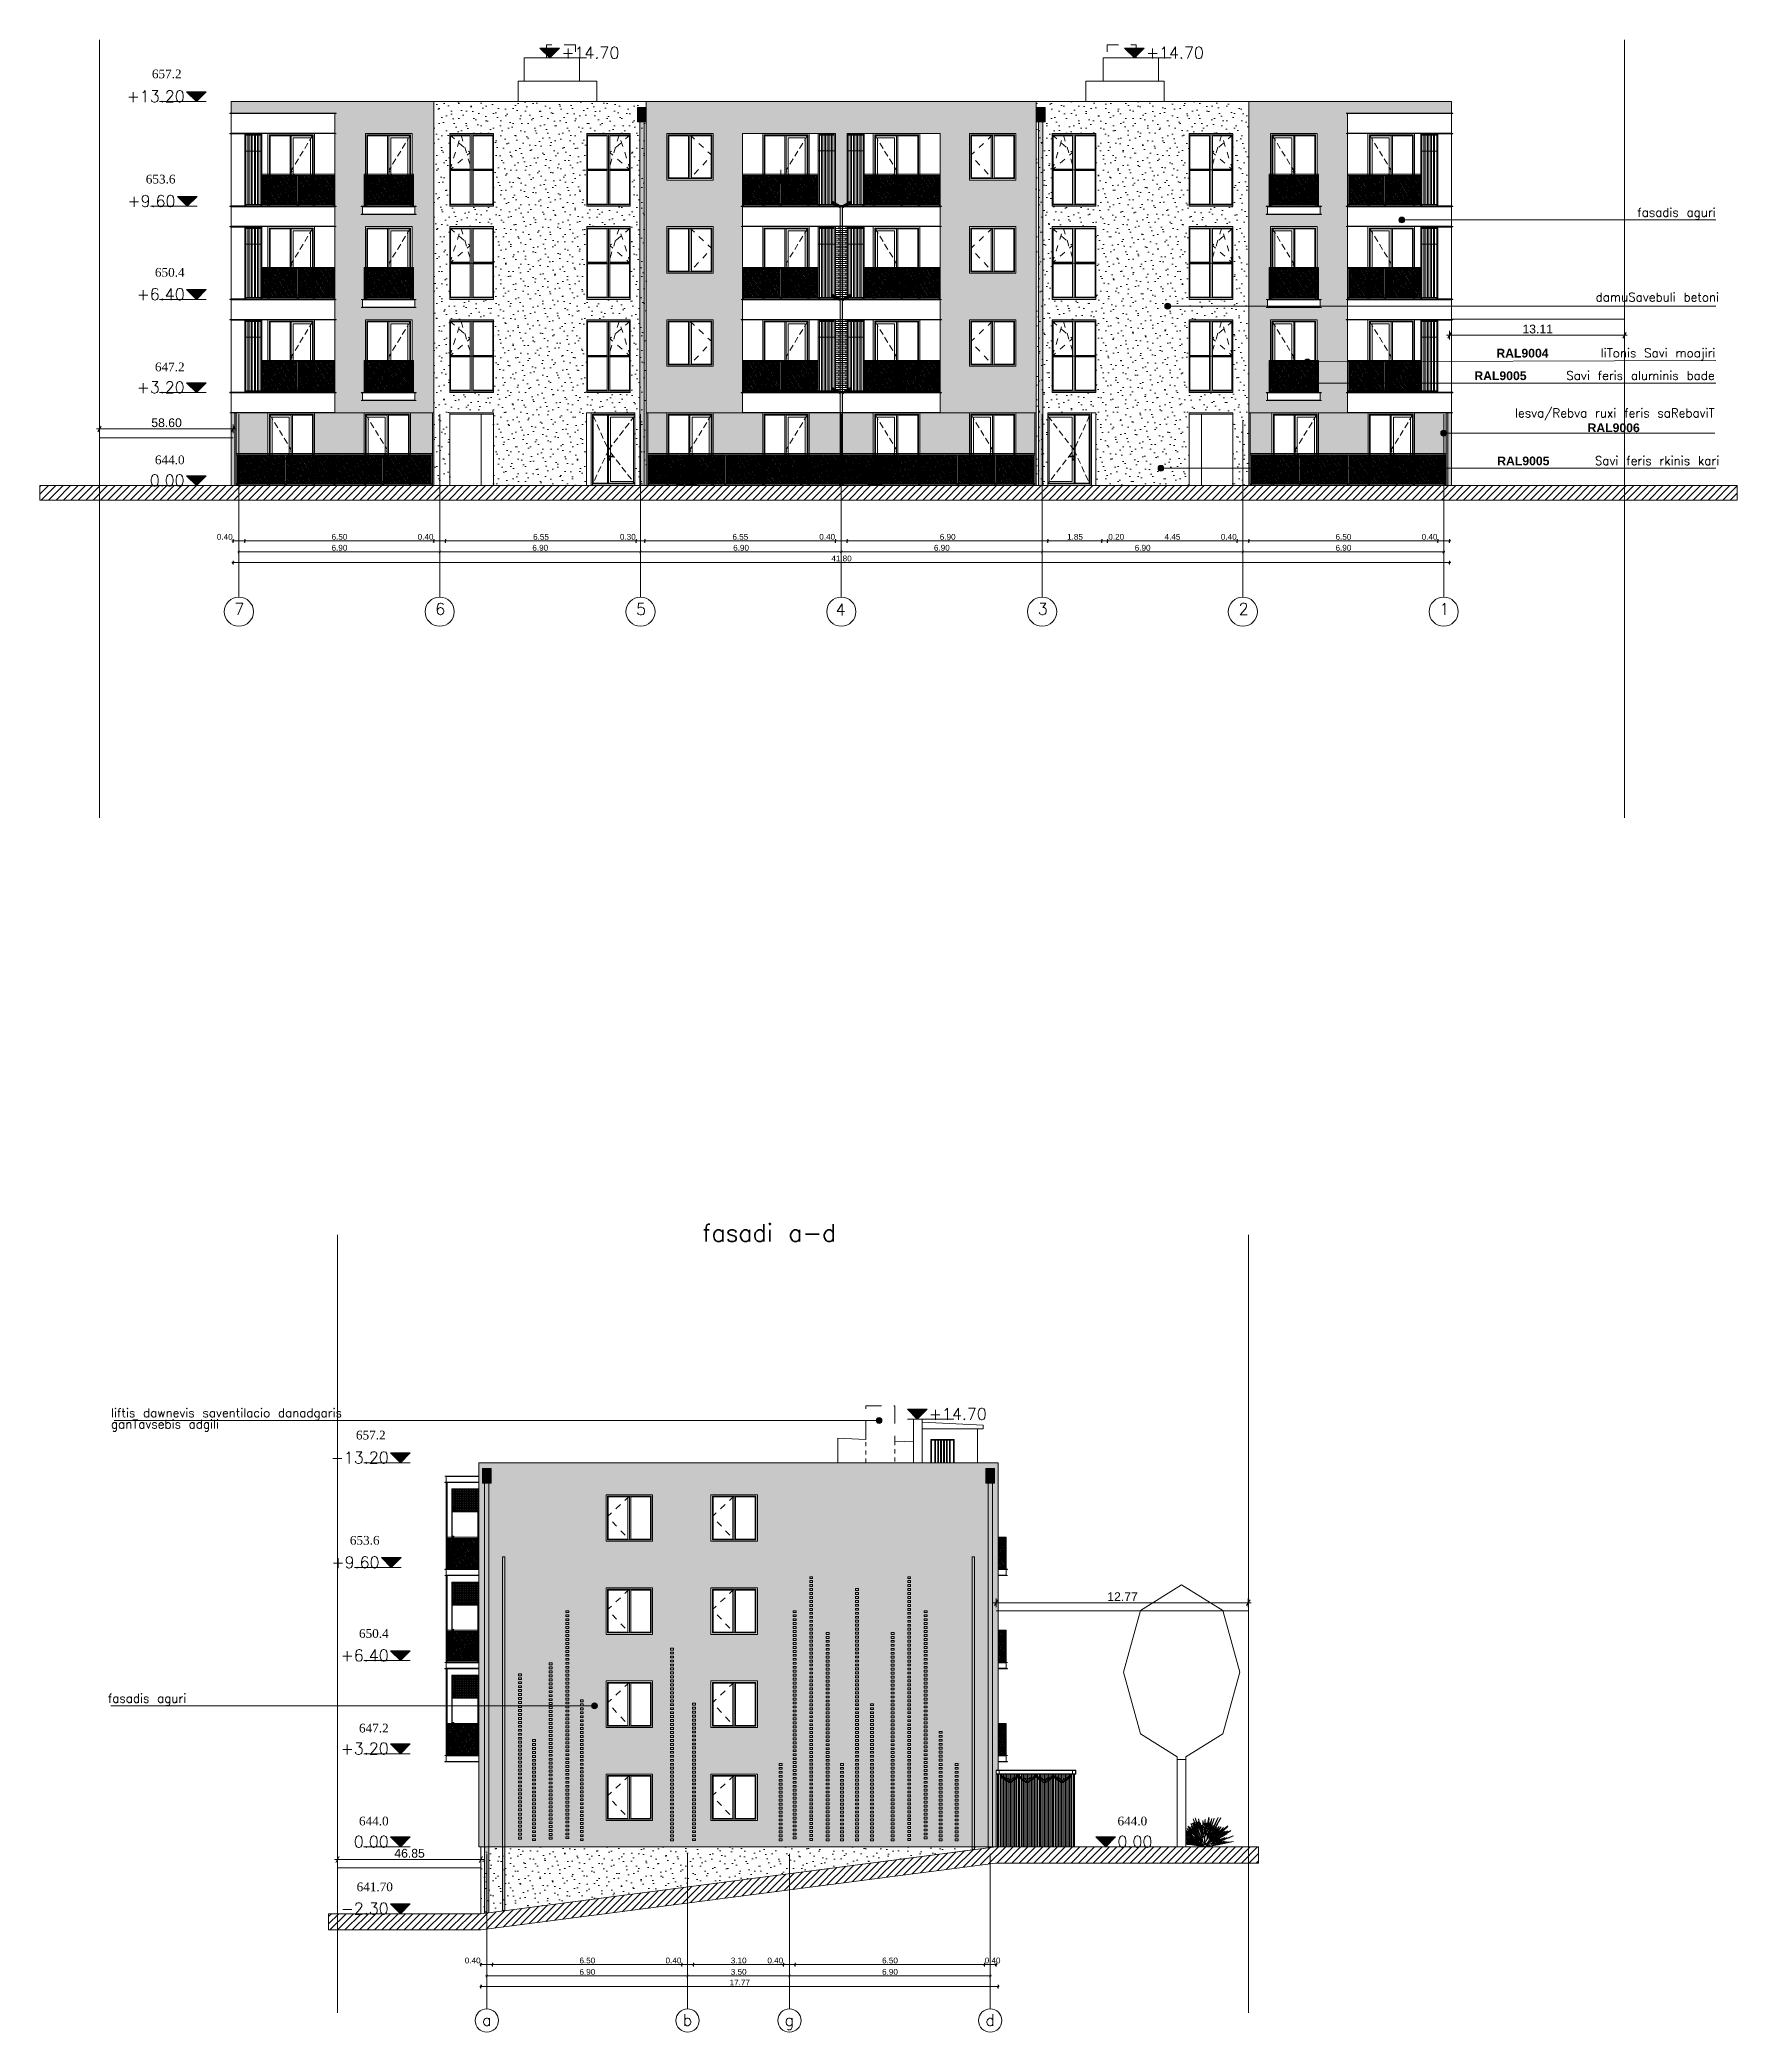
# Model space of a CAD drawing. Header units: millimetres. Extents: x 476244520 to 476657119, y 4620824743 to 4621446928.
# Drawn here: x 476597119 to 476655443, y 4621019597 to 4621088065 of the extents above; entities that cross this region are included whole.
import ezdxf

# ---------------------------------------------------------------- set-up
doc = ezdxf.new("R2010")
doc.units = ezdxf.units.MM
doc.header["$MEASUREMENT"] = 0
doc.set_wipeout_variables(frame=1)
for name, pattern in [('Dashed', [423.333333, 211.666667, -211.666667]), ('Hidden Line', [317.5, 211.666667, -105.833333]), ('Long Dashed', [1058.333302, 634.99999, -423.333311]), ('Small Dashed', [282.222222, 141.111111, -141.111111]), ('Wipeout_Contour', [1000, 0, -1000])]:
    doc.linetypes.add(name, pattern=pattern)
for name, color, linetype, lineweight in [('0_Pen_No__1_Pen_No__250', 7, 'Continuous', 0), ('0_Pen_No__250_Pen_No__142', 142, 'Continuous', 0), ('0_Pen_No__250_Pen_No__255', 255, 'Continuous', 0), ('0_Pen_No__250_Pen_No__7', 7, 'Continuous', 0), ('0_Pen_No__42_Pen_No__250_Pen_No__144', 144, 'Continuous', 0), ('0_Pen_No__7_Pen_No__250', 7, 'Continuous', 0), ('0_Pen_No__7_Pen_No__7', 7, 'Continuous', 0), ('2D Drafting - General_Pen_No__7_Pen_No__250', 7, 'Continuous', 0), ('2D Drafting - General_Pen_No__7_Pen_No__7', 7, 'Continuous', 0), ('a-iataki_Pen_No__5_Pen_No__5_Pen_No__142', 142, 'Continuous', 0), ('Annotation - Text_Pen_No__7_Pen_No__7_Pen_No__142', 142, 'Continuous', 0), ('Annotation - Text_Pen_No__7_Pen_No__7_Pen_No__4', 7, 'Continuous', 0), ('New_2D Drafting - General_Pen_No__1_Pen_No__253', 252, 'Continuous', 0), ('New_2D Drafting - General_Pen_No__1_Pen_No__4', 7, 'Continuous', 0), ('New_2D Drafting - General_Pen_No__250', 7, 'Continuous', 0), ('New_2D Drafting - General_Pen_No__30_Pen_No__9_Pen_No__9_Pen_No__253', 252, 'Continuous', 0), ('New_2D Drafting - General_Pen_No__30_Pen_No__9_Pen_No__9_Pen_No__255', 255, 'Continuous', 0), ('New_2D Drafting - General_Pen_No__30_Pen_No__9_Pen_No__9_Pen_No__42', 250, 'Continuous', 0), ('New_2D Drafting - General_Pen_No__30_Pen_No__9_Pen_No__9_Pen_No__7', 7, 'Continuous', 0), ('New_2D Drafting - General_Pen_No__4', 7, 'Continuous', 0), ('New_2D Drafting - General_Pen_No__7', 7, 'Continuous', 0), ('New_2D Drafting - General_Pen_No__7_Pen_No__250', 7, 'Continuous', 0), ('New_Car-Art_Pen_No__250', 7, 'Continuous', 0), ('New_Interior - Furniture _Pen_No__7', 7, 'Continuous', 0), ('New_New_piketebi_Pen_No__7_Pen_No__1', 1, 'Continuous', 0), ('New_R03_Nakveti_Pen_No__116', 116, 'Continuous', 0), ('New_shenobebi_Pen_No__7', 7, 'Continuous', 0), ('New_Structural - Bearing_Pen_No__1', 1, 'Continuous', 0), ('New_Structural - Bearing_Pen_No__250', 7, 'Continuous', 0), ('New_Structural - Bearing_Pen_No__7', 7, 'Continuous', 0), ('Structural - Bearing_Pen_No__250', 7, 'Continuous', 0), ('Structural - Bearing_Pen_No__7', 7, 'Continuous', 0), ('Structural - Bearing_Pen_No__7_Pen_No__7_Pen_No__250', 7, 'Continuous', 0), ('Structural - Bearing_Pen_No__7_Pen_No__7_Pen_No__7', 7, 'Continuous', 0), ('zoma_Pen_No__1', 1, 'Continuous', 0), ('zoma_Pen_No__142', 142, 'Continuous', 0), ('zoma_Pen_No__1_Pen_No__142', 142, 'Continuous', 0), ('zoma_Pen_No__5_Pen_No__142', 142, 'Continuous', 0), ('zoma_Pen_No__5_Pen_No__144', 144, 'Continuous', 0), ('zoma_Pen_No__5_Pen_No__5_Pen_No__142', 142, 'Continuous', 0)]:
    doc.layers.add(name, color=color, linetype=linetype, lineweight=lineweight)
doc.layers.add('New_2D Drafting - General_Pen_No__254', color=7, linetype='Continuous', lineweight=0, true_color=0xcccccc)
doc.layers.add('New_2D Drafting - General_Pen_No__30_Pen_No__9_Pen_No__9_Pen_No__254', color=7, linetype='Continuous', lineweight=0, true_color=0xcccccc)
for name, color, linetype in [('New_2D Drafting - General_Pen_No__30_Pen_No__9_Pen_No__9', 7, 'Continuous'), ('New_R03_Nakveti', 7, 'Continuous'), ('zoma', 7, 'Continuous'), ('zoma_Pen_No__5', 7, 'Continuous')]:
    doc.layers.add(name, color=color, linetype=linetype)
doc.styles.add('GENERATED_STYLE_2', font='arial.ttf')
doc.styles.add('GENERATED_STYLE_5', font='arialbd.ttf')
doc.styles.add('GENERATED_STYLE_7', font='times.ttf')
doc.linetypes.add('Break', pattern='A,0,[1,A-4 бѓЎбѓђбѓ®бѓљбѓ\x98 - nikas1.Shx,S=15.679026,R=0,X=0,Y=0],-1975.557214,0', length=1975.557214)
doc.dimstyles.new('GENERATED_STYLE__1', dxfattribs={"dimtxt": 200, "dimasz": 64.421331, "dimexe": 0.18, "dimexo": 3, "dimgap": 0.09, "dimtad": 1, "dimtih": 1, "dimtoh": 1, "dimlfac": 0.001, "dimzin": 0, "dimdsep": 46, "dimtxsty": 'GENERATED_STYLE_2', "dimblk": 'ARROWHEAD_2', "dimblk1": 'ARROWHEAD_2', "dimblk2": 'ARROWHEAD_2', "dimcen": 0.09, "dimclrd": 142, "dimclre": 142, "dimclrt": 142, "dimadec": 0, "dimazin": 0, "dimtfac": 1, "dimtdec": 4, "dimtmove": 0, "dimatfit": 3, "dimfxl": 1, "dimtolj": 1, "dimtzin": 0, "dimarcsym": 0})
doc.dimstyles.new('GENERATED_STYLE__2', dxfattribs={"dimtxt": 200, "dimasz": 64.421331, "dimexe": 0.18, "dimexo": 3, "dimgap": 0.09, "dimtad": 1, "dimtih": 1, "dimtoh": 1, "dimlfac": 0.001, "dimzin": 0, "dimdsep": 46, "dimtxsty": 'GENERATED_STYLE_2', "dimblk": 'ARROWHEAD_2', "dimblk1": 'ARROWHEAD_2', "dimblk2": 'ARROWHEAD_2', "dimcen": 0.09, "dimclrd": 142, "dimclre": 142, "dimclrt": 142, "dimadec": 0, "dimazin": 0, "dimtfac": 1, "dimtdec": 4, "dimtmove": 2, "dimatfit": 3, "dimfxl": 1, "dimtolj": 1, "dimtzin": 0, "dimarcsym": 0})
doc.dimstyles.new('GENERATED_STYLE__3', dxfattribs={"dimtxt": 300, "dimasz": 152, "dimexe": 0.18, "dimexo": 3, "dimgap": 0.09, "dimtad": 1, "dimtih": 1, "dimtoh": 1, "dimlfac": 0.001, "dimzin": 0, "dimdsep": 46, "dimtxsty": 'GENERATED_STYLE_2', "dimblk": 'ARROWHEAD_2', "dimblk1": 'ARROWHEAD_2', "dimblk2": 'ARROWHEAD_2', "dimcen": 0.09, "dimclrd": 1, "dimclre": 1, "dimclrt": 1, "dimadec": 0, "dimazin": 0, "dimtfac": 1, "dimtdec": 4, "dimtmove": 0, "dimatfit": 3, "dimfxl": 1, "dimtolj": 1, "dimtzin": 0, "dimarcsym": 0})
pattern_1 = [(0, (476844527.15, 4621385791.044), (0, 40), []), (90, (476844527.15, 4621385791.044), (-40, 0), [])]
pattern_2 = [(0, (476844527.15, 4621385791.044), (0, 66.64), []), (90, (476844527.15, 4621385791.04), (-244.8, 0), [66.64, -66.64]), (90, (476844649.55, 4621385857.68), (-244.8, 0), [66.64, -66.64])]
pattern_3 = [(45, (476844527.15, 4621386591.04), (-254.55844, 254.55844), [0, -240, 0, -360]), (110, (476845327.15, 4621386591.04), (338.28934, 123.12725), [0, -176, 0, -304])]
pattern_4 = [(45, (476844527.15, 4621385791.04), (-127.27922, 127.27922), [])]
pattern_5 = [(60, (476844527.15, 4621385791.044), (-38.971143, 22.5), []), (122.833095, (476844527.15, 4621385791.044), (36.8060797, 18.75), [])]

msp = doc.modelspace()

# ---------------------------------------------------------------- texts
at = {"layer": 'a-iataki_Pen_No__5_Pen_No__5_Pen_No__142', "color": 142, "linetype": 'Continuous', "lineweight": 0, "char_height": 400}
for s, insert, attachment_point in [('\\A1;{\\pql;\\Ftxt.shx;7}', (476603806.909, 4621068702.983), 1), ('\\A1;{\\pql;\\Ftxt.shx;6}', (476610707.279, 4621068709.783), 1), ('\\A1;{\\pql;\\Ftxt.shx;5}', (476617607.465, 4621068702.983), 1), ('\\A1;{\\pqr;\\Ftxt.shx;4}', (476624807.791, 4621068682.256), 3), ('\\A1;{\\pql;\\Ftxt.shx;3}', (476631410.312, 4621068709.783), 1), ('\\A1;{\\pql;\\Ftxt.shx;2}', (476638310.312, 4621068709.783), 1), ('\\A1;{\\pql;\\Ftxt.shx;1}', (476645209.942, 4621068709.783), 1), ('\\A1;{\\pql;\\Ftxt.shx;a}', (476612313.025, 4621020213.27), 1), ('\\A1;{\\pql;\\Ftxt.shx;b}', (476619213.025, 4621020213.27), 1), ('\\A1;{\\pql;\\Ftxt.shx;g}', (476622712.867, 4621020213.27), 1), ('\\A1;{\\pql;\\Ftxt.shx;d}', (476629612.742, 4621020212.07), 1)]:
    msp.add_mtext(s, dxfattribs=dict(at, insert=insert, attachment_point=attachment_point))
at = {"layer": 'Annotation - Text_Pen_No__7_Pen_No__7_Pen_No__142', "color": 142, "linetype": 'Continuous', "lineweight": 0, "char_height": 300}
for s, insert, attachment_point in [('\\A1;{\\pqr;\\Ftxt.shx;fasadis aguri}', (476654707.29, 4621082286.101), 3), ('\\A1;{\\pqr;\\Ftxt.shx;damuSavebuli \\Ftxt.shx;betoni}', (476654822.409, 4621079374.758), 3), ('\\A1;{\\pqr;\\Ftxt.shx;liTonis Savi moajiri}', (476654698.699, 4621077455.439), 3), ('\\A1;{\\pqr;\\Ftxt.shx;Savi feris aluminis \\Ftxt.shx;bade}', (476654669.025, 4621076679.809), 3), ('\\A1;{\\pqr;\\Ftxt.shx;Savi feris\\Ftxt.shx; rkinis kari}', (476654828.363, 4621073752.346), 3), ('\\A1;{\\pql;\\Ftxt.shx;fasadis aguri}', (476599454.953, 4621031219.605), 1)]:
    msp.add_mtext(s, dxfattribs=dict(at, insert=insert, attachment_point=attachment_point))
at = {"layer": 'Annotation - Text_Pen_No__7_Pen_No__7_Pen_No__142', "color": 142, "linetype": 'Continuous', "lineweight": 0, "char_height": 300, "attachment_point": 1, "style": 'GENERATED_STYLE_5'}
for s, insert in [('\\A1;{\\pql;\\fArial|b1|i0|c0|p34;RAL9004}', (476647169.22, 4621077448.417)), ('\\A1;{\\pql;\\fArial|b1|i0|c0|p34;RAL9005}', (476646413.559, 4621076671.886)), ('\\A1;{\\pql;\\fArial|b1|i0|c0|p34;RAL900\\fArial|b1|i0|c0|p34;6}', (476650302.923, 4621074883.474)), ('\\A1;{\\pql;\\fArial|b1|i0|c0|p34;RAL9005}', (476647199.898, 4621073744.424))]:
    msp.add_mtext(s, dxfattribs=dict(at, insert=insert))
at = {"layer": 'Annotation - Text_Pen_No__7_Pen_No__7_Pen_No__142', "color": 142, "linetype": 'Continuous', "lineweight": 0, "char_height": 300}
for s, insert, width, attachment_point, line_spacing_factor in [('\\A1;{\\pqr;\\Ftxt.shx;lesva/Rebva \\Ftxt.shx;ruxi\\Ftxt.shx; feris saRebaviT}', (476654669.025, 4621075392.149), 7515.7415, 3, 0.85997), ('\\A1;{\\pql;\\Ftxt.shx;liftis dawnevis saventilacio danadgaris ganTavsebis adgili}', (476599562.789, 4621041029.595), 9512.13207, 1, 0.771329)]:
    msp.add_mtext(s, dxfattribs=dict(at, insert=insert, width=width, attachment_point=attachment_point, line_spacing_factor=line_spacing_factor))
at = {"layer": 'Annotation - Text_Pen_No__7_Pen_No__7_Pen_No__4', "color": 7, "linetype": 'Continuous', "lineweight": 0, "insert": (476619888.864, 4621047364.571), "char_height": 600, "attachment_point": 1}
msp.add_mtext('\\A1;{\\pql;\\Ftxt.shx;fasadi a-d}', dxfattribs=at)
at = {"layer": 'New_New_piketebi_Pen_No__7_Pen_No__1', "color": 1, "linetype": 'Continuous', "lineweight": 0, "char_height": 300, "style": 'GENERATED_STYLE_7'}
for s, insert, attachment_point in [('\\A1;{\\pqr;\\fTimes New Roman|b0|i0|c0|p18;65\\fTimes New Roman|b0|i0|c0|p18;7\\fTimes New Roman|b0|i0|c0|p18;.\\fTimes New Roman|b0|i0|c0|p18;2}', (476601988.827, 4621086890.952), 6), ('\\A1;{\\pqr;\\fTimes New Roman|b0|i0|c0|p18;65\\fTimes New Roman|b0|i0|c0|p18;3\\fTimes New Roman|b0|i0|c0|p18;.\\fTimes New Roman|b0|i0|c0|p18;6}', (476601779.961, 4621083275.711), 6), ('\\A1;{\\pqr;\\fTimes New Roman|b0|i0|c0|p18;6\\fTimes New Roman|b0|i0|c0|p18;50\\fTimes New Roman|b0|i0|c0|p18;.\\fTimes New Roman|b0|i0|c0|p18;4}', (476602092.924, 4621080072.528), 6), ('\\A1;{\\pqr;\\fTimes New Roman|b0|i0|c0|p18;64\\fTimes New Roman|b0|i0|c0|p18;7\\fTimes New Roman|b0|i0|c0|p18;.\\fTimes New Roman|b0|i0|c0|p18;2}', (476602092.924, 4621076821.22), 6), ('\\A1;{\\pqr;\\fTimes New Roman|b0|i0|c0|p18;6\\fTimes New Roman|b0|i0|c0|p18;4\\fTimes New Roman|b0|i0|c0|p18;4.\\fTimes New Roman|b0|i0|c0|p18;0}', (476602092.924, 4621073627.593), 6), ('\\A1;{\\pqr;\\fTimes New Roman|b0|i0|c0|p18;65\\fTimes New Roman|b0|i0|c0|p18;7\\fTimes New Roman|b0|i0|c0|p18;.\\fTimes New Roman|b0|i0|c0|p18;2}', (476609000.942, 4621040112.44), 6), ('\\A1;{\\pqr;\\fTimes New Roman|b0|i0|c0|p18;65\\fTimes New Roman|b0|i0|c0|p18;3\\fTimes New Roman|b0|i0|c0|p18;.\\fTimes New Roman|b0|i0|c0|p18;6}', (476608792.077, 4621036497.199), 6), ('\\A1;{\\pqr;\\fTimes New Roman|b0|i0|c0|p18;6\\fTimes New Roman|b0|i0|c0|p18;50\\fTimes New Roman|b0|i0|c0|p18;.\\fTimes New Roman|b0|i0|c0|p18;4}', (476609105.04, 4621033294.016), 6), ('\\A1;{\\pqr;\\fTimes New Roman|b0|i0|c0|p18;64\\fTimes New Roman|b0|i0|c0|p18;7\\fTimes New Roman|b0|i0|c0|p18;.\\fTimes New Roman|b0|i0|c0|p18;2}', (476609105.04, 4621030042.708), 6), ('\\A1;{\\pqr;\\fTimes New Roman|b0|i0|c0|p18;6\\fTimes New Roman|b0|i0|c0|p18;4\\fTimes New Roman|b0|i0|c0|p18;4.\\fTimes New Roman|b0|i0|c0|p18;0}', (476609105.04, 4621026849.081), 6), ('\\A1;{\\pql;\\fTimes New Roman|b0|i0|c0|p18;6\\fTimes New Roman|b0|i0|c0|p18;4\\fTimes New Roman|b0|i0|c0|p18;4.\\fTimes New Roman|b0|i0|c0|p18;0}', (476634150.889, 4621026848.8), 4), ('\\A1;{\\pqr;\\fTimes New Roman|b0|i0|c0|p18;641.\\fTimes New Roman|b0|i0|c0|p18;70}', (476609250.518, 4621024586.551), 6)]:
    msp.add_mtext(s, dxfattribs=dict(at, insert=insert, attachment_point=attachment_point))
at = {"layer": 'zoma_Pen_No__1_Pen_No__142', "color": 142, "linetype": 'Continuous', "lineweight": 0, "char_height": 400}
for s, insert, attachment_point, rotation in [('\\A1;{\\pql;\\Ftxt.shx;+1\\Ftxt.shx;4\\Ftxt.shx;.\\Ftxt.shx;70}', (476615045.118, 4621087421.387), 7, 359.98601282), ('\\A1;{\\pql;\\Ftxt.shx;+1\\Ftxt.shx;4\\Ftxt.shx;.\\Ftxt.shx;70}', (476635131.691, 4621087421.239), 7, 359.98601282), ('\\A1;{\\pqr;\\Ftxt.shx;+13.\\Ftxt.shx;2\\Ftxt.shx;0}', (476602095.546, 4621085921.944), 9, 359.98601282), ('\\A1;{\\pqr;\\Ftxt.shx;+9.\\Ftxt.shx;6\\Ftxt.shx;0}', (476601779.804, 4621082321.75), 9, 359.98601282), ('\\A1;{\\pqr;\\Ftxt.shx;+\\Ftxt.shx;6\\Ftxt.shx;.40}', (476602095.529, 4621079122.35), 9, 359.98601282), ('\\A1;{\\pqr;\\Ftxt.shx;+\\Ftxt.shx;3\\Ftxt.shx;.20}', (476602094.747, 4621075922.35), 9, 359.98601282), ('\\A1;{\\pqr;\\Ftxt.shx;0\\Ftxt.shx;.00}', (476602093.966, 4621072722.527), 9, 359.98601282), ('\\A1;{\\pql;\\Ftxt.shx;+1\\Ftxt.shx;4\\Ftxt.shx;.\\Ftxt.shx;70}', (476627670.499, 4621040641.832), 7, 359.98601282), ('\\A1;{\\pqr;\\Ftxt.shx;+13.\\Ftxt.shx;2\\Ftxt.shx;0}', (476609107.662, 4621039143.432), 9, 359.98601282), ('\\A1;{\\pqr;\\Ftxt.shx;+9.\\Ftxt.shx;6\\Ftxt.shx;0}', (476608791.92, 4621035543.238), 9, 359.98601282), ('\\A1;{\\pqr;\\Ftxt.shx;+\\Ftxt.shx;6\\Ftxt.shx;.40}', (476609107.644, 4621032343.838), 9, 359.98601282), ('\\A1;{\\pqr;\\Ftxt.shx;+\\Ftxt.shx;3\\Ftxt.shx;.20}', (476609106.863, 4621029143.838), 9, 359.98601282), ('\\A1;{\\pqr;\\Ftxt.shx;0\\Ftxt.shx;.00}', (476609106.082, 4621025944.015), 9, 359.98601282), ('\\A1;{\\pql;\\Ftxt.shx;0\\Ftxt.shx;.00}', (476634149.847, 4621025943.733), 7, 0.01398718), ('\\A1;{\\pqr;\\Ftxt.shx;-2.\\Ftxt.shx;30}', (476609104.944, 4621023643.758), 9, 359.98601282)]:
    msp.add_mtext(s, dxfattribs=dict(at, insert=insert, attachment_point=attachment_point, rotation=rotation))

# ---------------------------------------------------------------- blocks, each defined once
blk = doc.blocks.new('*D17', base_point=(476844527, 4621385791))
at = {"layer": 'zoma_Pen_No__142', "color": 142, "linetype": 'Continuous', "lineweight": 0, "transparency": 16777216}
for p, q in [((476603918, 4621070467), (476603959, 4621070467)), ((476603984, 4621070510), (476603935, 4621070425)), ((476603959, 4621070404), (476603959, 4621070531)), ((476603959, 4621070467), (476610859, 4621070467)), ((476610884, 4621070510), (476610835, 4621070425)), ((476610859, 4621070404), (476610859, 4621070531))]:
    blk.add_line(p, q, dxfattribs=at)
at = {"layer": 'zoma_Pen_No__142', "color": 142, "lineweight": 0, "transparency": 16777216, "insert": (476607143, 4621070507), "char_height": 200, "attachment_point": 7, "style": 'GENERATED_STYLE_2'}
blk.add_mtext('\\A1;{\\pql;\\fArial CYR|b0|i0|c204|p34;6.90}', dxfattribs=at)
blk = doc.blocks.new('ARROWHEAD_2')
at = {"color": 0, "linetype": 'Continuous', "lineweight": 0}
for p, q in [((0, 0), (-1, 0)), ((-0.38, -0.66), (0.38, 0.66))]:
    blk.add_line(p, q, dxfattribs=at)
blk = doc.blocks.new('*D18', base_point=(476844527, 4621385791))
at = {"layer": 'zoma_Pen_No__142', "color": 142, "linetype": 'Continuous', "lineweight": 0, "transparency": 16777216}
for p, q in [((476610884, 4621070510), (476610835, 4621070425)), ((476610859, 4621070404), (476610859, 4621070531)), ((476610859, 4621070467), (476617759, 4621070467)), ((476617784, 4621070510), (476617735, 4621070425)), ((476617759, 4621070404), (476617759, 4621070531))]:
    blk.add_line(p, q, dxfattribs=at)
at = {"layer": 'zoma_Pen_No__142', "color": 142, "lineweight": 0, "transparency": 16777216, "insert": (476614043, 4621070507), "char_height": 200, "attachment_point": 7, "style": 'GENERATED_STYLE_2'}
blk.add_mtext('\\A1;{\\pql;\\fArial CYR|b0|i0|c204|p34;6.90}', dxfattribs=at)
blk = doc.blocks.new('*D19', base_point=(476844527, 4621385791))
at = {"layer": 'zoma_Pen_No__142', "color": 142, "linetype": 'Continuous', "lineweight": 0, "transparency": 16777216}
for p, q in [((476617784, 4621070510), (476617735, 4621070425)), ((476617759, 4621070404), (476617759, 4621070531)), ((476617759, 4621070467), (476624659, 4621070467)), ((476624684, 4621070510), (476624635, 4621070425)), ((476624659, 4621070404), (476624659, 4621070531))]:
    blk.add_line(p, q, dxfattribs=at)
at = {"layer": 'zoma_Pen_No__142', "color": 142, "lineweight": 0, "transparency": 16777216, "insert": (476620943, 4621070507), "char_height": 200, "attachment_point": 7, "style": 'GENERATED_STYLE_2'}
blk.add_mtext('\\A1;{\\pql;\\fArial CYR|b0|i0|c204|p34;6.90}', dxfattribs=at)
blk = doc.blocks.new('*D20', base_point=(476844527, 4621385791))
at = {"layer": 'zoma_Pen_No__142', "color": 142, "linetype": 'Continuous', "lineweight": 0, "transparency": 16777216}
for p, q in [((476624684, 4621070510), (476624635, 4621070425)), ((476624659, 4621070404), (476624659, 4621070531)), ((476624659, 4621070467), (476631559, 4621070467)), ((476631584, 4621070510), (476631535, 4621070425)), ((476631559, 4621070404), (476631559, 4621070531))]:
    blk.add_line(p, q, dxfattribs=at)
at = {"layer": 'zoma_Pen_No__142', "color": 142, "lineweight": 0, "transparency": 16777216, "insert": (476627843, 4621070507), "char_height": 200, "attachment_point": 7, "style": 'GENERATED_STYLE_2'}
blk.add_mtext('\\A1;{\\pql;\\fArial CYR|b0|i0|c204|p34;6.90}', dxfattribs=at)
blk = doc.blocks.new('*D21', base_point=(476844527, 4621385791))
at = {"layer": 'zoma_Pen_No__142', "color": 142, "linetype": 'Continuous', "lineweight": 0, "transparency": 16777216}
for p, q in [((476631584, 4621070510), (476631535, 4621070425)), ((476631559, 4621070404), (476631559, 4621070531)), ((476631559, 4621070467), (476638459, 4621070467)), ((476638484, 4621070510), (476638435, 4621070425)), ((476638459, 4621070404), (476638459, 4621070531))]:
    blk.add_line(p, q, dxfattribs=at)
at = {"layer": 'zoma_Pen_No__142', "color": 142, "lineweight": 0, "transparency": 16777216, "insert": (476634743, 4621070507), "char_height": 200, "attachment_point": 7, "style": 'GENERATED_STYLE_2'}
blk.add_mtext('\\A1;{\\pql;\\fArial CYR|b0|i0|c204|p34;6.90}', dxfattribs=at)
blk = doc.blocks.new('*D22', base_point=(476844527, 4621385791))
at = {"layer": 'zoma_Pen_No__142', "color": 142, "linetype": 'Continuous', "lineweight": 0, "transparency": 16777216}
for p, q in [((476638484, 4621070510), (476638435, 4621070425)), ((476638459, 4621070404), (476638459, 4621070531)), ((476638459, 4621070467), (476645359, 4621070467)), ((476645334, 4621070425), (476645383, 4621070510)), ((476645359, 4621070404), (476645359, 4621070531)), ((476645359, 4621070467), (476645400, 4621070467))]:
    blk.add_line(p, q, dxfattribs=at)
at = {"layer": 'zoma_Pen_No__142', "color": 142, "lineweight": 0, "transparency": 16777216, "insert": (476641643, 4621070507), "char_height": 200, "attachment_point": 7, "style": 'GENERATED_STYLE_2'}
blk.add_mtext('\\A1;{\\pql;\\fArial CYR|b0|i0|c204|p34;6.90}', dxfattribs=at)
blk = doc.blocks.new('*D23', base_point=(476844527, 4621385791))
at = {"layer": 'zoma_Pen_No__142', "color": 142, "linetype": 'Continuous', "lineweight": 0, "transparency": 16777216}
for p, q in [((476603718, 4621070098), (476603759, 4621070098)), ((476603784, 4621070141), (476603735, 4621070056)), ((476603759, 4621070035), (476603759, 4621070162)), ((476603759, 4621070098), (476645559, 4621070098)), ((476645535, 4621070056), (476645584, 4621070141)), ((476645559, 4621070035), (476645559, 4621070162)), ((476645559, 4621070098), (476645601, 4621070098))]:
    blk.add_line(p, q, dxfattribs=at)
at = {"layer": 'zoma_Pen_No__142', "color": 142, "lineweight": 0, "transparency": 16777216, "insert": (476624317, 4621070138), "char_height": 200, "attachment_point": 7, "style": 'GENERATED_STYLE_2'}
blk.add_mtext('\\A1;{\\pql;\\fArial CYR|b0|i0|c204|p34;41.80}', dxfattribs=at)
blk = doc.blocks.new('*D24', base_point=(476844527, 4621385791))
at = {"layer": 'zoma_Pen_No__1', "color": 1, "linetype": 'Continuous', "lineweight": 0, "transparency": 16777216}
for p, q in [((476599222, 4621074793), (476599107, 4621074593)), ((476599165, 4621074543), (476599165, 4621074843)), ((476603701, 4621074593), (476603817, 4621074793)), ((476603759, 4621074543), (476603759, 4621074843)), ((476599067, 4621074693), (476599165, 4621074693)), ((476599165, 4621074693), (476603759, 4621074693)), ((476603759, 4621074693), (476603857, 4621074693))]:
    blk.add_line(p, q, dxfattribs=at)
at = {"layer": 'zoma_Pen_No__1', "color": 1, "lineweight": 0, "transparency": 16777216, "insert": (476600949, 4621074753), "char_height": 300, "attachment_point": 7, "style": 'GENERATED_STYLE_2'}
blk.add_mtext('\\A1;{\\pql;\\fArial CYR|b0|i0|c204|p34;58.60}', dxfattribs=at)
blk = doc.blocks.new('*D25', base_point=(476844527, 4621385791))
at = {"layer": 'zoma_Pen_No__1', "color": 1, "linetype": 'Continuous', "lineweight": 0, "transparency": 16777216}
for p, q in [((476645461, 4621077912), (476645559, 4621077912)), ((476645617, 4621078012), (476645501, 4621077812)), ((476645559, 4621077762), (476645559, 4621078062)), ((476645559, 4621077912), (476651570, 4621077912)), ((476651512, 4621077812), (476651627, 4621078012)), ((476651570, 4621077762), (476651570, 4621078062)), ((476651570, 4621077912), (476651667, 4621077912))]:
    blk.add_line(p, q, dxfattribs=at)
at = {"layer": 'zoma_Pen_No__1', "color": 1, "lineweight": 0, "transparency": 16777216, "insert": (476648066, 4621077972), "char_height": 300, "attachment_point": 7, "style": 'GENERATED_STYLE_2'}
blk.add_mtext('\\A1;{\\pql;\\fArial CYR|b0|i0|c204|p34;13.11}', dxfattribs=at)
blk = doc.blocks.new('*D187', base_point=(476844527, 4621385791))
at = {"layer": 'zoma_Pen_No__142', "color": 142, "linetype": 'Continuous', "lineweight": 0, "transparency": 16777216}
for p, q in [((476603718, 4621070843), (476603759, 4621070843)), ((476603784, 4621070886), (476603735, 4621070801)), ((476603759, 4621070780), (476603759, 4621070907)), ((476603759, 4621070843), (476604159, 4621070843)), ((476604184, 4621070886), (476604135, 4621070801)), ((476604159, 4621070780), (476604159, 4621070907))]:
    blk.add_line(p, q, dxfattribs=at)
at = {"layer": 'zoma_Pen_No__142', "color": 142, "lineweight": 0, "transparency": 16777216, "insert": (476603202, 4621070883), "char_height": 200, "attachment_point": 7, "style": 'GENERATED_STYLE_2'}
blk.add_mtext('\\A1;{\\pql;\\fArial CYR|b0|i0|c204|p34;0.40}', dxfattribs=at)
blk = doc.blocks.new('*D188', base_point=(476844527, 4621385791))
at = {"layer": 'zoma_Pen_No__142', "color": 142, "linetype": 'Continuous', "lineweight": 0, "transparency": 16777216}
for p, q in [((476604184, 4621070886), (476604135, 4621070801)), ((476604159, 4621070780), (476604159, 4621070907)), ((476604159, 4621070843), (476610659, 4621070843)), ((476610684, 4621070886), (476610635, 4621070801)), ((476610659, 4621070780), (476610659, 4621070907))]:
    blk.add_line(p, q, dxfattribs=at)
at = {"layer": 'zoma_Pen_No__142', "color": 142, "lineweight": 0, "transparency": 16777216, "char_height": 200, "attachment_point": 7, "style": 'GENERATED_STYLE_2'}
for s, insert in [('\\A1;{\\pql;\\fArial CYR|b0|i0|c204|p34;6.50}', (476607143, 4621070883)), ('\\A1;{\\pql;\\fArial CYR|b0|i0|c204|p34;0.40}', (476610102, 4621070883))]:
    blk.add_mtext(s, dxfattribs=dict(at, insert=insert))
blk = doc.blocks.new('*D189', base_point=(476844527, 4621385791))
at = {"layer": 'zoma_Pen_No__142', "color": 142, "linetype": 'Continuous', "lineweight": 0, "transparency": 16777216}
for p, q in [((476610684, 4621070886), (476610635, 4621070801)), ((476610659, 4621070780), (476610659, 4621070907)), ((476610659, 4621070843), (476611059, 4621070843)), ((476611084, 4621070886), (476611035, 4621070801)), ((476611059, 4621070780), (476611059, 4621070907))]:
    blk.add_line(p, q, dxfattribs=at)
blk = doc.blocks.new('*D190', base_point=(476844527, 4621385791))
at = {"layer": 'zoma_Pen_No__142', "color": 142, "linetype": 'Continuous', "lineweight": 0, "transparency": 16777216}
for p, q in [((476611084, 4621070886), (476611035, 4621070801)), ((476611059, 4621070780), (476611059, 4621070907)), ((476611059, 4621070843), (476617609, 4621070843)), ((476617634, 4621070886), (476617585, 4621070801)), ((476617609, 4621070780), (476617609, 4621070907))]:
    blk.add_line(p, q, dxfattribs=at)
at = {"layer": 'zoma_Pen_No__142', "color": 142, "lineweight": 0, "transparency": 16777216, "char_height": 200, "attachment_point": 7, "style": 'GENERATED_STYLE_2'}
for s, insert in [('\\A1;{\\pql;\\fArial CYR|b0|i0|c204|p34;6.55}', (476614068, 4621070883)), ('\\A1;{\\pql;\\fArial CYR|b0|i0|c204|p34;0.30}', (476617052, 4621070883))]:
    blk.add_mtext(s, dxfattribs=dict(at, insert=insert))
blk = doc.blocks.new('*D191', base_point=(476844527, 4621385791))
at = {"layer": 'zoma_Pen_No__142', "color": 142, "linetype": 'Continuous', "lineweight": 0, "transparency": 16777216}
for p, q in [((476617634, 4621070886), (476617585, 4621070801)), ((476617609, 4621070780), (476617609, 4621070907)), ((476617609, 4621070843), (476617909, 4621070843)), ((476617934, 4621070886), (476617885, 4621070801)), ((476617909, 4621070780), (476617909, 4621070907))]:
    blk.add_line(p, q, dxfattribs=at)
blk = doc.blocks.new('*D192', base_point=(476844527, 4621385791))
at = {"layer": 'zoma_Pen_No__142', "color": 142, "linetype": 'Continuous', "lineweight": 0, "transparency": 16777216}
for p, q in [((476617934, 4621070886), (476617885, 4621070801)), ((476617909, 4621070780), (476617909, 4621070907)), ((476617909, 4621070843), (476624459, 4621070843)), ((476624484, 4621070886), (476624435, 4621070801)), ((476624459, 4621070780), (476624459, 4621070907))]:
    blk.add_line(p, q, dxfattribs=at)
at = {"layer": 'zoma_Pen_No__142', "color": 142, "lineweight": 0, "transparency": 16777216, "char_height": 200, "attachment_point": 7, "style": 'GENERATED_STYLE_2'}
for s, insert in [('\\A1;{\\pql;\\fArial CYR|b0|i0|c204|p34;6.55}', (476620918, 4621070883)), ('\\A1;{\\pql;\\fArial CYR|b0|i0|c204|p34;0.40}', (476623902, 4621070883))]:
    blk.add_mtext(s, dxfattribs=dict(at, insert=insert))
blk = doc.blocks.new('*D193', base_point=(476844527, 4621385791))
at = {"layer": 'zoma_Pen_No__142', "color": 142, "linetype": 'Continuous', "lineweight": 0, "transparency": 16777216}
for p, q in [((476624484, 4621070886), (476624435, 4621070801)), ((476624459, 4621070780), (476624459, 4621070907)), ((476624459, 4621070843), (476624859, 4621070843)), ((476624884, 4621070886), (476624835, 4621070801)), ((476624859, 4621070780), (476624859, 4621070907))]:
    blk.add_line(p, q, dxfattribs=at)
blk = doc.blocks.new('*D194', base_point=(476844527, 4621385791))
at = {"layer": 'zoma_Pen_No__142', "color": 142, "linetype": 'Continuous', "lineweight": 0, "transparency": 16777216}
for p, q in [((476624884, 4621070886), (476624835, 4621070801)), ((476624859, 4621070780), (476624859, 4621070907)), ((476624859, 4621070843), (476631759, 4621070843)), ((476631783, 4621070886), (476631734, 4621070801)), ((476631759, 4621070780), (476631759, 4621070907))]:
    blk.add_line(p, q, dxfattribs=at)
at = {"layer": 'zoma_Pen_No__142', "color": 142, "lineweight": 0, "transparency": 16777216, "insert": (476628043, 4621070883), "char_height": 200, "attachment_point": 7, "style": 'GENERATED_STYLE_2'}
blk.add_mtext('\\A1;{\\pql;\\fArial CYR|b0|i0|c204|p34;6.90}', dxfattribs=at)
blk = doc.blocks.new('*D195', base_point=(476844527, 4621385791))
at = {"layer": 'zoma_Pen_No__142', "color": 142, "linetype": 'Continuous', "lineweight": 0, "transparency": 16777216}
for p, q in [((476631783, 4621070886), (476631734, 4621070801)), ((476631759, 4621070780), (476631759, 4621070907)), ((476631759, 4621070843), (476633609, 4621070843)), ((476633634, 4621070886), (476633585, 4621070801)), ((476633609, 4621070780), (476633609, 4621070907))]:
    blk.add_line(p, q, dxfattribs=at)
at = {"layer": 'zoma_Pen_No__142', "color": 142, "lineweight": 0, "transparency": 16777216, "insert": (476632418, 4621070883), "char_height": 200, "attachment_point": 7, "style": 'GENERATED_STYLE_2'}
blk.add_mtext('\\A1;{\\pql;\\fArial CYR|b0|i0|c204|p34;1.85}', dxfattribs=at)
blk = doc.blocks.new('*D196', base_point=(476844527, 4621385791))
at = {"layer": 'zoma_Pen_No__142', "color": 142, "linetype": 'Continuous', "lineweight": 0, "transparency": 16777216}
for p, q in [((476633634, 4621070886), (476633585, 4621070801)), ((476633609, 4621070780), (476633609, 4621070907)), ((476633609, 4621070843), (476633809, 4621070843)), ((476633834, 4621070886), (476633785, 4621070801)), ((476633809, 4621070780), (476633809, 4621070907))]:
    blk.add_line(p, q, dxfattribs=at)
blk = doc.blocks.new('*D197', base_point=(476844527, 4621385791))
at = {"layer": 'zoma_Pen_No__142', "color": 142, "linetype": 'Continuous', "lineweight": 0, "transparency": 16777216}
for p, q in [((476633834, 4621070886), (476633785, 4621070801)), ((476633809, 4621070780), (476633809, 4621070907)), ((476633809, 4621070843), (476638259, 4621070843)), ((476638284, 4621070886), (476638235, 4621070801)), ((476638259, 4621070780), (476638259, 4621070907))]:
    blk.add_line(p, q, dxfattribs=at)
at = {"layer": 'zoma_Pen_No__142', "color": 142, "lineweight": 0, "transparency": 16777216, "char_height": 200, "attachment_point": 7, "style": 'GENERATED_STYLE_2'}
for s, insert in [('\\A1;{\\pql;\\fArial CYR|b0|i0|c204|p34;0.20}', (476633834, 4621070883)), ('\\A1;{\\pql;\\fArial CYR|b0|i0|c204|p34;4.45}', (476635768, 4621070883)), ('\\A1;{\\pql;\\fArial CYR|b0|i0|c204|p34;0.40}', (476637702, 4621070883))]:
    blk.add_mtext(s, dxfattribs=dict(at, insert=insert))
blk = doc.blocks.new('*D198', base_point=(476844527, 4621385791))
at = {"layer": 'zoma_Pen_No__142', "color": 142, "linetype": 'Continuous', "lineweight": 0, "transparency": 16777216}
for p, q in [((476638284, 4621070886), (476638235, 4621070801)), ((476638259, 4621070780), (476638259, 4621070907)), ((476638259, 4621070843), (476638659, 4621070843)), ((476638684, 4621070886), (476638635, 4621070801)), ((476638659, 4621070780), (476638659, 4621070907))]:
    blk.add_line(p, q, dxfattribs=at)
blk = doc.blocks.new('*D199', base_point=(476844527, 4621385791))
at = {"layer": 'zoma_Pen_No__142', "color": 142, "linetype": 'Continuous', "lineweight": 0, "transparency": 16777216}
for p, q in [((476638684, 4621070886), (476638635, 4621070801)), ((476638659, 4621070780), (476638659, 4621070907)), ((476638659, 4621070843), (476645159, 4621070843)), ((476645184, 4621070886), (476645135, 4621070801)), ((476645159, 4621070780), (476645159, 4621070907))]:
    blk.add_line(p, q, dxfattribs=at)
at = {"layer": 'zoma_Pen_No__142', "color": 142, "lineweight": 0, "transparency": 16777216, "char_height": 200, "attachment_point": 7, "style": 'GENERATED_STYLE_2'}
for s, insert in [('\\A1;{\\pql;\\fArial CYR|b0|i0|c204|p34;6.50}', (476641643, 4621070883)), ('\\A1;{\\pql;\\fArial CYR|b0|i0|c204|p34;0.40}', (476644602, 4621070883))]:
    blk.add_mtext(s, dxfattribs=dict(at, insert=insert))
blk = doc.blocks.new('*D200', base_point=(476844527, 4621385791))
at = {"layer": 'zoma_Pen_No__142', "color": 142, "linetype": 'Continuous', "lineweight": 0, "transparency": 16777216}
for p, q in [((476645184, 4621070886), (476645135, 4621070801)), ((476645159, 4621070780), (476645159, 4621070907)), ((476645159, 4621070843), (476645559, 4621070843)), ((476645535, 4621070801), (476645584, 4621070886)), ((476645559, 4621070780), (476645559, 4621070907)), ((476645559, 4621070843), (476645601, 4621070843))]:
    blk.add_line(p, q, dxfattribs=at)
blk = doc.blocks.new('*D759', base_point=(476844527, 4621385791))
at = {"layer": 'zoma_Pen_No__142', "color": 142, "linetype": 'Continuous', "lineweight": 0, "transparency": 16777216}
for p, q in [((476612436, 4621021527), (476612477, 4621021527)), ((476612502, 4621021570), (476612453, 4621021485)), ((476612477, 4621021464), (476612477, 4621021591)), ((476612477, 4621021527), (476619377, 4621021527)), ((476619401, 4621021570), (476619353, 4621021485)), ((476619377, 4621021464), (476619377, 4621021591))]:
    blk.add_line(p, q, dxfattribs=at)
at = {"layer": 'zoma_Pen_No__142', "color": 142, "lineweight": 0, "transparency": 16777216, "insert": (476615661, 4621021567), "char_height": 200, "attachment_point": 7, "style": 'GENERATED_STYLE_2'}
blk.add_mtext('\\A1;{\\pql;\\fArial CYR|b0|i0|c204|p34;6.90}', dxfattribs=at)
blk = doc.blocks.new('*D760', base_point=(476844527, 4621385791))
at = {"layer": 'zoma_Pen_No__142', "color": 142, "linetype": 'Continuous', "lineweight": 0, "transparency": 16777216}
for p, q in [((476619401, 4621021570), (476619353, 4621021485)), ((476619377, 4621021464), (476619377, 4621021591)), ((476619377, 4621021527), (476622877, 4621021527)), ((476622901, 4621021570), (476622852, 4621021485)), ((476622877, 4621021464), (476622877, 4621021591))]:
    blk.add_line(p, q, dxfattribs=at)
at = {"layer": 'zoma_Pen_No__142', "color": 142, "lineweight": 0, "transparency": 16777216, "insert": (476620861, 4621021567), "char_height": 200, "attachment_point": 7, "style": 'GENERATED_STYLE_2'}
blk.add_mtext('\\A1;{\\pql;\\fArial CYR|b0|i0|c204|p34;3.50}', dxfattribs=at)
blk = doc.blocks.new('*D761', base_point=(476844527, 4621385791))
at = {"layer": 'zoma_Pen_No__142', "color": 142, "linetype": 'Continuous', "lineweight": 0, "transparency": 16777216}
for p, q in [((476622901, 4621021570), (476622852, 4621021485)), ((476622877, 4621021464), (476622877, 4621021591)), ((476622877, 4621021527), (476629777, 4621021527)), ((476629752, 4621021485), (476629801, 4621021570)), ((476629777, 4621021464), (476629777, 4621021591)), ((476629777, 4621021527), (476629818, 4621021527))]:
    blk.add_line(p, q, dxfattribs=at)
at = {"layer": 'zoma_Pen_No__142', "color": 142, "lineweight": 0, "transparency": 16777216, "insert": (476626061, 4621021567), "char_height": 200, "attachment_point": 7, "style": 'GENERATED_STYLE_2'}
blk.add_mtext('\\A1;{\\pql;\\fArial CYR|b0|i0|c204|p34;6.90}', dxfattribs=at)
blk = doc.blocks.new('*D762', base_point=(476844527, 4621385791))
at = {"layer": 'zoma_Pen_No__142', "color": 142, "linetype": 'Continuous', "lineweight": 0, "transparency": 16777216}
for p, q in [((476612277, 4621021853), (476612277, 4621021980)), ((476612677, 4621021853), (476612677, 4621021980)), ((476612236, 4621021917), (476612277, 4621021917)), ((476612302, 4621021959), (476612253, 4621021874)), ((476612277, 4621021917), (476612677, 4621021917)), ((476612702, 4621021959), (476612653, 4621021874))]:
    blk.add_line(p, q, dxfattribs=at)
at = {"layer": 'zoma_Pen_No__142', "color": 142, "lineweight": 0, "transparency": 16777216, "insert": (476611721, 4621021957), "char_height": 200, "attachment_point": 7, "style": 'GENERATED_STYLE_2'}
blk.add_mtext('\\A1;{\\pql;\\fArial CYR|b0|i0|c204|p34;0.40}', dxfattribs=at)
blk = doc.blocks.new('*D763', base_point=(476844527, 4621385791))
at = {"layer": 'zoma_Pen_No__142', "color": 142, "linetype": 'Continuous', "lineweight": 0, "transparency": 16777216}
for p, q in [((476612677, 4621021853), (476612677, 4621021980)), ((476619177, 4621021853), (476619177, 4621021980)), ((476612702, 4621021959), (476612653, 4621021874)), ((476612677, 4621021917), (476619177, 4621021917)), ((476619201, 4621021959), (476619153, 4621021874))]:
    blk.add_line(p, q, dxfattribs=at)
at = {"layer": 'zoma_Pen_No__142', "color": 142, "lineweight": 0, "transparency": 16777216, "char_height": 200, "attachment_point": 7, "style": 'GENERATED_STYLE_2'}
for s, insert in [('\\A1;{\\pql;\\fArial CYR|b0|i0|c204|p34;6.50}', (476615661, 4621021957)), ('\\A1;{\\pql;\\fArial CYR|b0|i0|c204|p34;0.40}', (476618620, 4621021957))]:
    blk.add_mtext(s, dxfattribs=dict(at, insert=insert))
blk = doc.blocks.new('*D764', base_point=(476844527, 4621385791))
at = {"layer": 'zoma_Pen_No__142', "color": 142, "linetype": 'Continuous', "lineweight": 0, "transparency": 16777216}
for p, q in [((476619177, 4621021853), (476619177, 4621021980)), ((476619576, 4621021853), (476619576, 4621021980)), ((476619201, 4621021959), (476619153, 4621021874)), ((476619177, 4621021917), (476619576, 4621021917)), ((476619601, 4621021959), (476619552, 4621021874))]:
    blk.add_line(p, q, dxfattribs=at)
blk = doc.blocks.new('*D765', base_point=(476844527, 4621385791))
at = {"layer": 'zoma_Pen_No__142', "color": 142, "linetype": 'Continuous', "lineweight": 0, "transparency": 16777216}
for p, q in [((476619576, 4621021853), (476619576, 4621021980)), ((476622677, 4621021853), (476622677, 4621021980)), ((476619601, 4621021959), (476619552, 4621021874)), ((476619576, 4621021917), (476622677, 4621021917)), ((476622701, 4621021959), (476622652, 4621021874))]:
    blk.add_line(p, q, dxfattribs=at)
at = {"layer": 'zoma_Pen_No__142', "color": 142, "lineweight": 0, "transparency": 16777216, "char_height": 200, "attachment_point": 7, "style": 'GENERATED_STYLE_2'}
for s, insert in [('\\A1;{\\pql;\\fArial CYR|b0|i0|c204|p34;3.10}', (476620861, 4621021957)), ('\\A1;{\\pql;\\fArial CYR|b0|i0|c204|p34;0.40}', (476622120, 4621021957))]:
    blk.add_mtext(s, dxfattribs=dict(at, insert=insert))
blk = doc.blocks.new('*D766', base_point=(476844527, 4621385791))
at = {"layer": 'zoma_Pen_No__142', "color": 142, "linetype": 'Continuous', "lineweight": 0, "transparency": 16777216}
for p, q in [((476622677, 4621021853), (476622677, 4621021980)), ((476623077, 4621021853), (476623077, 4621021980)), ((476622701, 4621021959), (476622652, 4621021874)), ((476622677, 4621021917), (476623077, 4621021917)), ((476623101, 4621021959), (476623052, 4621021874))]:
    blk.add_line(p, q, dxfattribs=at)
blk = doc.blocks.new('*D767', base_point=(476844527, 4621385791))
at = {"layer": 'zoma_Pen_No__142', "color": 142, "linetype": 'Continuous', "lineweight": 0, "transparency": 16777216}
for p, q in [((476623077, 4621021853), (476623077, 4621021980)), ((476629577, 4621021853), (476629577, 4621021980)), ((476623101, 4621021959), (476623052, 4621021874)), ((476623077, 4621021917), (476629577, 4621021917)), ((476629601, 4621021959), (476629552, 4621021874))]:
    blk.add_line(p, q, dxfattribs=at)
at = {"layer": 'zoma_Pen_No__142', "color": 142, "lineweight": 0, "transparency": 16777216, "insert": (476626061, 4621021957), "char_height": 200, "attachment_point": 7, "style": 'GENERATED_STYLE_2'}
blk.add_mtext('\\A1;{\\pql;\\fArial CYR|b0|i0|c204|p34;6.50}', dxfattribs=at)
blk = doc.blocks.new('*D768', base_point=(476844527, 4621385791))
at = {"layer": 'zoma_Pen_No__142', "color": 142, "linetype": 'Continuous', "lineweight": 0, "transparency": 16777216}
for p, q in [((476629577, 4621021853), (476629577, 4621021980)), ((476629977, 4621021853), (476629977, 4621021980)), ((476629601, 4621021959), (476629552, 4621021874)), ((476629577, 4621021917), (476629977, 4621021917)), ((476629952, 4621021874), (476630001, 4621021959)), ((476629977, 4621021917), (476630018, 4621021917))]:
    blk.add_line(p, q, dxfattribs=at)
at = {"layer": 'zoma_Pen_No__142', "color": 142, "lineweight": 0, "transparency": 16777216, "insert": (476629586, 4621021957), "char_height": 200, "attachment_point": 7, "style": 'GENERATED_STYLE_2'}
blk.add_mtext('\\A1;{\\pql;\\fArial CYR|b0|i0|c204|p34;0.40}', dxfattribs=at)
blk = doc.blocks.new('*D769', base_point=(476844527, 4621385791))
at = {"layer": 'zoma_Pen_No__1', "color": 1, "linetype": 'Continuous', "lineweight": 0, "transparency": 16777216}
for p, q in [((476629879, 4621034354), (476629977, 4621034354)), ((476630035, 4621034454), (476629919, 4621034254)), ((476629977, 4621034204), (476629977, 4621034504)), ((476629977, 4621034354), (476638646, 4621034354)), ((476638588, 4621034254), (476638704, 4621034454)), ((476638646, 4621034204), (476638646, 4621034504)), ((476638646, 4621034354), (476638744, 4621034354))]:
    blk.add_line(p, q, dxfattribs=at)
at = {"layer": 'zoma_Pen_No__1', "color": 1, "lineweight": 0, "transparency": 16777216, "insert": (476633799, 4621034414), "char_height": 300, "attachment_point": 7, "style": 'GENERATED_STYLE_2'}
blk.add_mtext('\\A1;{\\pql;\\fArial CYR|b0|i0|c204|p34;12.77}', dxfattribs=at)
blk = doc.blocks.new('*D770', base_point=(476844527, 4621385791))
at = {"layer": 'zoma_Pen_No__142', "color": 142, "linetype": 'Continuous', "lineweight": 0, "transparency": 16777216}
for p, q in [((476612277, 4621021164), (476612236, 4621021164)), ((476612302, 4621021207), (476612253, 4621021122)), ((476612277, 4621021228), (476612277, 4621021101)), ((476630047, 4621021164), (476612277, 4621021164)), ((476630023, 4621021122), (476630072, 4621021207)), ((476630047, 4621021228), (476630047, 4621021101)), ((476630089, 4621021164), (476630047, 4621021164))]:
    blk.add_line(p, q, dxfattribs=at)
at = {"layer": 'zoma_Pen_No__142', "color": 142, "lineweight": 0, "transparency": 16777216, "insert": (476620820, 4621021204), "char_height": 200, "attachment_point": 7, "style": 'GENERATED_STYLE_2'}
blk.add_mtext('\\A1;{\\pql;\\fArial CYR|b0|i0|c204|p34;17.77}', dxfattribs=at)
blk = doc.blocks.new('*D771', base_point=(476844527, 4621385791))
at = {"layer": 'zoma_Pen_No__1', "color": 1, "linetype": 'Continuous', "lineweight": 0, "transparency": 16777216}
for p, q in [((476607347, 4621025531), (476607249, 4621025531)), ((476607405, 4621025631), (476607289, 4621025431)), ((476607347, 4621025681), (476607347, 4621025381)), ((476612277, 4621025531), (476607347, 4621025531)), ((476612219, 4621025431), (476612335, 4621025631)), ((476612277, 4621025681), (476612277, 4621025381)), ((476612375, 4621025531), (476612277, 4621025531))]:
    blk.add_line(p, q, dxfattribs=at)
at = {"layer": 'zoma_Pen_No__1', "color": 1, "lineweight": 0, "transparency": 16777216, "insert": (476609299, 4621025591), "char_height": 300, "attachment_point": 7, "style": 'GENERATED_STYLE_2'}
blk.add_mtext('\\A1;{\\pql;\\fArial CYR|b0|i0|c204|p34;46.85}', dxfattribs=at)
blk = doc.blocks.new('Line_5', base_point=(476640674, 4621076996))
at = {"layer": 'zoma_Pen_No__5_Pen_No__142', "linetype": 'Continuous', "lineweight": 0}
blk.add_hatch(color=142, dxfattribs=at).paths.add_polyline_path([(476640574, 4621076996), (476640582, 4621076957), (476640603, 4621076925), (476640636, 4621076903), (476640674, 4621076896), (476640712, 4621076903), (476640745, 4621076925), (476640767, 4621076957), (476640774, 4621076996), (476640767, 4621077034), (476640745, 4621077066), (476640712, 4621077088), (476640674, 4621077096), (476640636, 4621077088), (476640603, 4621077066), (476640582, 4621077034)])
at = {"layer": 'zoma_Pen_No__5_Pen_No__142', "color": 142, "linetype": 'Continuous', "lineweight": 0}
blk.add_line((476640774, 4621076996), (476654707, 4621077046), dxfattribs=at)
blk.add_circle((476640674, 4621076996), 100, dxfattribs=at)
blk = doc.blocks.new('Line_6', base_point=(476643920, 4621081875))
at = {"layer": 'zoma_Pen_No__5_Pen_No__142', "linetype": 'Continuous', "lineweight": 0}
blk.add_hatch(color=142, dxfattribs=at).paths.add_polyline_path([(476643820, 4621081875), (476643828, 4621081837), (476643849, 4621081805), (476643882, 4621081783), (476643920, 4621081775), (476643958, 4621081783), (476643991, 4621081805), (476644013, 4621081837), (476644020, 4621081875), (476644013, 4621081914), (476643991, 4621081946), (476643958, 4621081968), (476643920, 4621081975), (476643882, 4621081968), (476643849, 4621081946), (476643828, 4621081914)])
at = {"layer": 'zoma_Pen_No__5_Pen_No__142', "color": 142, "linetype": 'Continuous', "lineweight": 0}
blk.add_line((476644020, 4621081875), (476654707, 4621081875), dxfattribs=at)
blk.add_circle((476643920, 4621081875), 100, dxfattribs=at)
blk = doc.blocks.new('Line_7', base_point=(476635644, 4621073342))
at = {"layer": 'zoma_Pen_No__5_Pen_No__142', "linetype": 'Continuous', "lineweight": 0}
blk.add_hatch(color=142, dxfattribs=at).paths.add_polyline_path([(476635544, 4621073342), (476635551, 4621073303), (476635573, 4621073271), (476635606, 4621073249), (476635644, 4621073242), (476635682, 4621073249), (476635715, 4621073271), (476635736, 4621073303), (476635744, 4621073342), (476635736, 4621073380), (476635715, 4621073412), (476635682, 4621073434), (476635644, 4621073442), (476635606, 4621073434), (476635573, 4621073412), (476635551, 4621073380)])
at = {"layer": 'zoma_Pen_No__5_Pen_No__142', "color": 142, "linetype": 'Continuous', "lineweight": 0}
blk.add_line((476635744, 4621073342), (476654707, 4621073342), dxfattribs=at)
blk.add_circle((476635644, 4621073342), 100, dxfattribs=at)
blk = doc.blocks.new('Line_8', base_point=(476640740, 4621076269))
at = {"layer": 'zoma_Pen_No__5_Pen_No__142', "linetype": 'Continuous', "lineweight": 0}
blk.add_hatch(color=142, dxfattribs=at).paths.add_polyline_path([(476640640, 4621076269), (476640648, 4621076231), (476640670, 4621076198), (476640702, 4621076177), (476640740, 4621076169), (476640779, 4621076177), (476640811, 4621076198), (476640833, 4621076231), (476640840, 4621076269), (476640833, 4621076307), (476640811, 4621076340), (476640779, 4621076361), (476640740, 4621076369), (476640702, 4621076361), (476640670, 4621076340), (476640648, 4621076307)])
at = {"layer": 'zoma_Pen_No__5_Pen_No__142', "color": 142, "linetype": 'Continuous', "lineweight": 0}
blk.add_line((476640840, 4621076269), (476654707, 4621076269), dxfattribs=at)
blk.add_circle((476640740, 4621076269), 100, dxfattribs=at)
blk = doc.blocks.new('Line_9', base_point=(476635874, 4621078910))
at = {"layer": 'zoma_Pen_No__5_Pen_No__142', "linetype": 'Continuous', "lineweight": 0}
blk.add_hatch(color=142, dxfattribs=at).paths.add_polyline_path([(476635774, 4621078910), (476635782, 4621078872), (476635804, 4621078840), (476635836, 4621078818), (476635874, 4621078810), (476635913, 4621078818), (476635945, 4621078840), (476635967, 4621078872), (476635974, 4621078910), (476635967, 4621078949), (476635945, 4621078981), (476635913, 4621079003), (476635874, 4621079010), (476635836, 4621079003), (476635804, 4621078981), (476635782, 4621078949)])
at = {"layer": 'zoma_Pen_No__5_Pen_No__142', "color": 142, "linetype": 'Continuous', "lineweight": 0}
blk.add_line((476635974, 4621078910), (476654707, 4621078910), dxfattribs=at)
blk.add_circle((476635874, 4621078910), 100, dxfattribs=at)
blk = doc.blocks.new('Line_10', base_point=(476645359, 4621074551))
at = {"layer": 'zoma_Pen_No__5_Pen_No__142', "linetype": 'Continuous', "lineweight": 0}
blk.add_hatch(color=142, dxfattribs=at).paths.add_polyline_path([(476645259, 4621074551), (476645266, 4621074512), (476645288, 4621074480), (476645320, 4621074458), (476645359, 4621074451), (476645397, 4621074458), (476645429, 4621074480), (476645451, 4621074512), (476645459, 4621074551), (476645451, 4621074589), (476645429, 4621074621), (476645397, 4621074643), (476645359, 4621074651), (476645320, 4621074643), (476645288, 4621074621), (476645266, 4621074589)])
at = {"layer": 'zoma_Pen_No__5_Pen_No__142', "color": 142, "linetype": 'Continuous', "lineweight": 0}
blk.add_line((476645459, 4621074551), (476654678, 4621074551), dxfattribs=at)
blk.add_circle((476645359, 4621074551), 100, dxfattribs=at)
blk = doc.blocks.new('Line_16', base_point=(476616180, 4621030809))
at = {"layer": 'zoma_Pen_No__5_Pen_No__142', "linetype": 'Continuous', "lineweight": 0}
blk.add_hatch(color=142, dxfattribs=at).paths.add_polyline_path([(476616080, 4621030809), (476616087, 4621030771), (476616109, 4621030738), (476616141, 4621030716), (476616180, 4621030709), (476616218, 4621030716), (476616250, 4621030738), (476616272, 4621030771), (476616280, 4621030809), (476616272, 4621030847), (476616250, 4621030880), (476616218, 4621030901), (476616180, 4621030909), (476616141, 4621030901), (476616109, 4621030880), (476616087, 4621030847)])
at = {"layer": 'zoma_Pen_No__5_Pen_No__142', "color": 142, "linetype": 'Continuous', "lineweight": 0}
blk.add_line((476616080, 4621030809), (476599563, 4621030809), dxfattribs=at)
blk.add_circle((476616180, 4621030809), 100, dxfattribs=at)
blk = doc.blocks.new('Line_17', base_point=(476625957, 4621040618))
at = {"layer": 'zoma_Pen_No__5_Pen_No__142', "linetype": 'Continuous', "lineweight": 0}
blk.add_hatch(color=142, dxfattribs=at).paths.add_polyline_path([(476625857, 4621040618), (476625865, 4621040580), (476625886, 4621040548), (476625919, 4621040526), (476625957, 4621040518), (476625995, 4621040526), (476626028, 4621040548), (476626050, 4621040580), (476626057, 4621040618), (476626050, 4621040657), (476626028, 4621040689), (476625995, 4621040711), (476625957, 4621040718), (476625919, 4621040711), (476625886, 4621040689), (476625865, 4621040657)])
at = {"layer": 'zoma_Pen_No__5_Pen_No__142', "color": 142, "linetype": 'Continuous', "lineweight": 0}
blk.add_line((476625857, 4621040618), (476599671, 4621040618), dxfattribs=at)
blk.add_circle((476625957, 4621040618), 100, dxfattribs=at)

# ---------------------------------------------------------------- dimensions: what is measured, and where the dimension line sits
at = {"layer": 'zoma', "color": 1, "linetype": 'Continuous', "lineweight": 0}
for base, p1, p2, text, picture, middle in [((476651569.511, 4621077912.431), (476645559.076, 4621077665.577), (476651569.511, 4621077912.431), '13.11', '*D25', (476648570.466, 4621078122.431)), ((476603759.076, 4621074693.468), (476599164.718, 4621074702.109), (476603759.076, 4621073124.916), '58.60', '*D24', (476601452.984, 4621074903.468)), ((476638646.158, 4621034353.798), (476629976.884, 4621034630.539), (476638646.158, 4621034353.798), '12.77', '*D769', (476634302.608, 4621034563.798))]:
    dim = msp.add_linear_dim(base=base, p1=p1, p2=p2, text=text, dimstyle='GENERATED_STYLE__3', dxfattribs=at)
    dim.commit()
    dim.dimension.update_dxf_attribs({"geometry": picture, "text_midpoint": middle, "dimtype": 160})
at = {"layer": 'zoma', "color": 142, "linetype": 'Continuous', "lineweight": 0}
for base, p1, p2, dimstyle, picture, middle in [((476611059.051, 4621070843.244), (476610659.051, 4621075301.2), (476611059.051, 4621075440.029), 'GENERATED_STYLE__1', '*D189', (476610362.203, 4621070983.244)), ((476617609.051, 4621070843.244), (476611059.051, 4621075440.029), (476617609.051, 4621075741.092), 'GENERATED_STYLE__1', '*D190', (476614327.758, 4621070983.244)), ((476638459.051, 4621070467.373), (476631559.051, 4621075349.052), (476638459.051, 4621075589.174), 'GENERATED_STYLE__1', '*D21', (476635002.758, 4621070607.373)), ((476633609.051, 4621070843.244), (476631758.584, 4621070843.244), (476633609.051, 4621075741.092), 'GENERATED_STYLE__1', '*D195', (476632677.525, 4621070983.244)), ((476633809.051, 4621070843.244), (476633609.051, 4621075741.092), (476633809.051, 4621075741.092), 'GENERATED_STYLE__1', '*D196', (476634093.313, 4621070983.244)), ((476638259.051, 4621070843.244), (476633809.051, 4621075741.092), (476638259.051, 4621075633.5), 'GENERATED_STYLE__1', '*D197', (476636027.758, 4621070983.244)), ((476638659.051, 4621070843.244), (476638259.051, 4621075633.5), (476638659.051, 4621075669.654), 'GENERATED_STYLE__1', '*D198', (476637962.203, 4621070983.244)), ((476645358.681, 4621070467.373), (476638459.051, 4621075589.174), (476645358.681, 4621075589.174), 'GENERATED_STYLE__1', '*D22', (476641902.573, 4621070607.373)), ((476645159.051, 4621070843.244), (476638659.051, 4621075669.654), (476645159.051, 4621075698.981), 'GENERATED_STYLE__1', '*D199', (476641902.758, 4621070983.244)), ((476645559.051, 4621070843.244), (476645159.051, 4621075698.981), (476645559.051, 4621075749.596), 'GENERATED_STYLE__1', '*D200', (476644862.203, 4621070983.244)), ((476604159.051, 4621070843.244), (476603759.051, 4621075254.326), (476604159.051, 4621075308.556), 'GENERATED_STYLE__1', '*D187', (476603462.203, 4621070983.244)), ((476610659.051, 4621070843.244), (476604159.051, 4621075308.556), (476610659.051, 4621075301.2), 'GENERATED_STYLE__1', '*D188', (476607402.758, 4621070983.244)), ((476610859.051, 4621070467.373), (476603959.051, 4621073807.219), (476610859.051, 4621073973.903), 'GENERATED_STYLE__1', '*D17', (476607402.758, 4621070607.373)), ((476645559.051, 4621070098.448), (476603759.051, 4621058005.896), (476645559.051, 4621057885.009), 'GENERATED_STYLE__1', '*D23', (476624653.109, 4621070238.448)), ((476612677.151, 4621021916.552), (476612277.151, 4621046074.947), (476612677.151, 4621046074.947), 'GENERATED_STYLE__1', '*D762', (476611980.303, 4621022056.552)), ((476619177.025, 4621021916.552), (476612677.151, 4621046074.947), (476619177.025, 4621046074.947), 'GENERATED_STYLE__1', '*D763', (476615920.795, 4621022056.552)), ((476619576.32, 4621021916.552), (476619177.025, 4621046074.947), (476619576.32, 4621022226.391), 'GENERATED_STYLE__1', '*D764', (476618880.177, 4621022056.552)), ((476629776.868, 4621021527.138), (476622876.868, 4621022391.268), (476629776.868, 4621022692.709), 'GENERATED_STYLE__1', '*D761', (476626320.575, 4621021667.138)), ((476622876.868, 4621021527.138), (476619377.025, 4621021164.124), (476622876.868, 4621022391.268), 'GENERATED_STYLE__1', '*D760', (476621120.654, 4621021667.138)), ((476622676.868, 4621021916.552), (476619576.32, 4621022226.391), (476622676.868, 4621022226.391), 'GENERATED_STYLE__1', '*D765', (476621120.301, 4621022056.552)), ((476623076.868, 4621021916.552), (476622676.868, 4621022226.391), (476623076.868, 4621022226.391), 'GENERATED_STYLE__1', '*D766', (476622380.02, 4621022056.552)), ((476629576.868, 4621021916.552), (476623076.868, 4621022226.391), (476629576.868, 4621022226.391), 'GENERATED_STYLE__1', '*D767', (476626320.575, 4621022056.552)), ((476629976.868, 4621021916.552), (476629576.868, 4621022226.391), (476629976.868, 4621022226.391), 'GENERATED_STYLE__2', '*D768', (476629845.493, 4621022056.552)), ((476619377.025, 4621021527.138), (476612477.151, 4621021446.753), (476619377.025, 4621021164.124), 'GENERATED_STYLE__1', '*D759', (476615920.795, 4621021667.138))]:
    dim = msp.add_linear_dim(base=base, p1=p1, p2=p2, dimstyle=dimstyle, dxfattribs=at)
    dim.commit()
    dim.dimension.update_dxf_attribs({"geometry": picture, "text_midpoint": middle, "dimtype": 160})
at = {"layer": 'zoma', "color": 1, "linetype": 'Continuous', "lineweight": 0}
dim = msp.add_linear_dim(base=(476607347.162, 4621025531.247), p1=(476612277.162, 4621025601.622), p2=(476607347.162, 4621025584.028), angle=180, text='46.85', dimstyle='GENERATED_STYLE__3', dxfattribs=at)
dim.commit()
dim.dimension.update_dxf_attribs({"geometry": '*D771', "text_midpoint": (476609803.249, 4621025741.247), "dimtype": 160})
at = {"layer": 'zoma', "color": 142, "linetype": 'Continuous', "lineweight": 0}
dim = msp.add_linear_dim(base=(476612277.151, 4621021164.124), p1=(476630047.229, 4621023635.849), p2=(476612277.151, 4621021916.552), angle=180, dimstyle='GENERATED_STYLE__1', dxfattribs=at)
dim.commit()
dim.dimension.update_dxf_attribs({"geometry": '*D770', "text_midpoint": (476621156.248, 4621021304.124), "dimtype": 160})

# ---------------------------------------------------------------- hatches: boundary and pattern name
at = {"layer": '0_Pen_No__250_Pen_No__142', "linetype": 'Continuous', "lineweight": 0}
for points in [[(476614642.815, 4621087445.13), (476614980.509, 4621087782.659), (476614305.287, 4621087782.824)], [(476634729.387, 4621087444.983), (476635067.081, 4621087782.511), (476634391.859, 4621087782.676)], [(476602497.861, 4621085944.891), (476602160.332, 4621086282.585), (476602835.554, 4621086282.42)], [(476602182.119, 4621082345.297), (476601844.59, 4621082682.991), (476602519.812, 4621082682.826)], [(476602497.843, 4621079145.297), (476602160.314, 4621079482.991), (476602835.536, 4621079482.826)], [(476602497.062, 4621075945.297), (476602159.533, 4621076282.991), (476602834.755, 4621076282.826)], [(476602496.281, 4621072745.474), (476602158.752, 4621073083.168), (476602833.974, 4621073083.003)], [(476627268.196, 4621040665.575), (476627605.89, 4621041003.104), (476626930.668, 4621041003.269)], [(476609509.976, 4621039166.379), (476609172.448, 4621039504.073), (476609847.67, 4621039503.908)], [(476609194.234, 4621035566.785), (476608856.706, 4621035904.479), (476609531.928, 4621035904.314)], [(476609509.959, 4621032366.785), (476609172.43, 4621032704.479), (476609847.652, 4621032704.314)], [(476609509.177, 4621029166.785), (476609171.649, 4621029504.479), (476609846.871, 4621029504.314)], [(476609508.396, 4621025966.962), (476609170.868, 4621026304.656), (476609846.09, 4621026304.491)], [(476633747.533, 4621025966.681), (476634085.062, 4621026304.374), (476633409.84, 4621026304.209)], [(476609507.258, 4621023666.705), (476609169.73, 4621024004.398), (476609844.952, 4621024004.234)]]:
    msp.add_hatch(color=142, dxfattribs=at).paths.add_polyline_path(points)
at = {"layer": '0_Pen_No__250_Pen_No__255', "linetype": 'Continuous', "lineweight": 0, "true_color": 0x3f3f3f}
for points in [[(476624618.662, 4621082370.876), (476624378.762, 4621082509.524), (476624308.762, 4621082509.524), (476624308.762, 4621082445.524), (476624362.318, 4621082445.524), (476624618.662, 4621082297.372)], [(476624698.834, 4621082370.861), (476624938.735, 4621082509.51), (476625008.735, 4621082509.51), (476625008.735, 4621082445.51), (476624955.178, 4621082445.51), (476624698.834, 4621082297.357)], [(476613022.355, 4621023778.606), (476613022.681, 4621035931.235), (476613102.68, 4621035931.235), (476613102.68, 4621035828.834), (476613102.68, 4621023778.606)], [(476629231.964, 4621025869.8), (476629231.699, 4621035931.231), (476629151.7, 4621035931.231), (476629151.7, 4621035828.83), (476629151.695, 4621025869.8)]]:
    msp.add_hatch(color=250, dxfattribs=at).paths.add_polyline_path(points)
at = {"layer": '2D Drafting - General_Pen_No__7_Pen_No__7', "linetype": 'Continuous', "lineweight": 0}
h = msp.add_hatch(dxfattribs=at)
h.set_pattern_fill('MASONRY_BLOCK', style=0, pattern_type=2)
h.set_pattern_definition(pattern_4)
h.paths.add_polyline_path([(476597119.001, 4621072245.534), (476597119.001, 4621072745.53), (476655443.329, 4621072745.535), (476655443.329, 4621072245.534)])
h = msp.add_hatch(dxfattribs=at)
h.set_pattern_fill('MASONRY_BLOCK', style=0, pattern_type=2)
h.set_pattern_definition(pattern_4)
h.paths.add_polyline_path([(476638990.415, 4621025966.681), (476638990.415, 4621025409.695), (476629956.096, 4621025409.695), (476612277.026, 4621023110.182), (476607039.153, 4621023110.189), (476607039.153, 4621023667.311), (476612277.162, 4621023666.024), (476629976.822, 4621025966.681)])
at = {"layer": 'New_2D Drafting - General_Pen_No__254', "linetype": 'Continuous', "lineweight": 0, "true_color": 0xcccccc}
h = msp.add_hatch(dxfattribs=at)
h.set_pattern_fill('GRID_100X100', color=254, style=0, pattern_type=2)
h.set_pattern_definition(pattern_1)
h.paths.add_polyline_path([(476612165.163, 4621037486.029), (476611289.165, 4621037486.029), (476611289.165, 4621038254.029), (476612165.163, 4621038254.029)])
h = msp.add_hatch(dxfattribs=at)
h.set_pattern_fill('GRID_100X100', color=254, style=0, pattern_type=2)
h.set_pattern_definition(pattern_1)
h.paths.add_polyline_path([(476612165.163, 4621034286.029), (476611289.165, 4621034286.029), (476611289.165, 4621035054.029), (476612165.163, 4621035054.029)])
h = msp.add_hatch(dxfattribs=at)
h.set_pattern_fill('GRID_100X100', color=254, style=0, pattern_type=2)
h.set_pattern_definition(pattern_1)
h.paths.add_polyline_path([(476612165.163, 4621031086.029), (476611289.165, 4621031086.029), (476611289.165, 4621031854.029), (476612165.163, 4621031854.029)])
at = {"layer": 'New_2D Drafting - General_Pen_No__30_Pen_No__9_Pen_No__9_Pen_No__253', "linetype": 'Continuous', "lineweight": 0}
h = msp.add_hatch(dxfattribs=at)
h.set_pattern_fill('BRICK___RUNNING_BOND', color=252, style=0, pattern_type=2)
h.set_pattern_definition(pattern_2)
h.paths.add_polyline_path([(476610659.182, 4621085945.125), (476610658.709, 4621075245.534), (476610408.752, 4621075245.534), (476610408.752, 4621075245.581), (476608808.752, 4621075245.581), (476607259.321, 4621075245.581), (476607259.321, 4621085545.576), (476603689.344, 4621085545.576), (476603689.333, 4621085945.125)])
h.paths.add_polyline_path([(476608209.42, 4621082345.606), (476608209.42, 4621082065.581), (476610009.42, 4621082065.581), (476610009.42, 4621082345.581), (476609908.602, 4621082345.581), (476609908.602, 4621084845.581), (476608308.602, 4621084845.581), (476608308.602, 4621082345.606)], flags=0)
h.paths.add_polyline_path([(476608209.42, 4621075945.581), (476608209.42, 4621075665.581), (476610009.42, 4621075665.581), (476610009.42, 4621075945.581), (476609908.386, 4621075945.581), (476609908.386, 4621078445.581), (476608308.386, 4621078445.582), (476608308.386, 4621075945.581)], flags=0)
h.paths.add_polyline_path([(476608209.42, 4621078865.581), (476610009.42, 4621078865.581), (476610009.42, 4621079145.581), (476609908.386, 4621079145.581), (476609908.386, 4621081645.581), (476608308.386, 4621081645.582), (476608308.386, 4621079145.581), (476608209.42, 4621079145.581)], flags=0)
h = msp.add_hatch(dxfattribs=at)
h.set_pattern_fill('BRICK___RUNNING_BOND', color=252, style=0, pattern_type=2)
h.set_pattern_definition(pattern_2)
h.paths.add_polyline_path([(476617959.239, 4621075245.534), (476621259.239, 4621075245.534), (476621259.239, 4621084845.57), (476624459.239, 4621084845.57), (476624459.239, 4621082345.576), (476624859.239, 4621082345.576), (476624859.239, 4621084845.57), (476628059.239, 4621084845.57), (476628059.239, 4621075245.581), (476631359.239, 4621075245.581), (476631359.239, 4621085945.125), (476617959.239, 4621085945.125)])
h.paths.add_polyline_path([(476618659.237, 4621084845.569), (476618659.237, 4621083245.569), (476620259.237, 4621083245.569), (476620259.237, 4621084845.569)], flags=0)
h.paths.add_polyline_path([(476618659.237, 4621081645.569), (476618659.237, 4621080045.569), (476620259.237, 4621080045.569), (476620259.237, 4621081645.569)], flags=0)
h.paths.add_polyline_path([(476618659.237, 4621078445.569), (476618659.237, 4621076845.569), (476620259.237, 4621076845.569), (476620259.237, 4621078445.569)], flags=0)
h.paths.add_polyline_path([(476630659.241, 4621081645.569), (476629059.241, 4621081645.569), (476629059.241, 4621080045.569), (476630659.241, 4621080045.569)], flags=0)
h.paths.add_polyline_path([(476630659.241, 4621078445.569), (476629059.241, 4621078445.569), (476629059.241, 4621076845.569), (476630659.241, 4621076845.569)], flags=0)
h.paths.add_polyline_path([(476630659.241, 4621084845.569), (476629059.241, 4621084845.569), (476629059.241, 4621083245.569), (476630659.241, 4621083245.569)], flags=0)
h = msp.add_hatch(dxfattribs=at)
h.set_pattern_fill('BRICK___RUNNING_BOND', color=252, style=0, pattern_type=2)
h.set_pattern_definition(pattern_2)
h.paths.add_polyline_path([(476645629.244, 4621085945.125), (476638659.289, 4621085945.125), (476638659.289, 4621075245.581), (476638908.676, 4621075245.581), (476640508.676, 4621075245.581), (476642058.892, 4621075245.581), (476642058.892, 4621084845.549), (476642058.892, 4621085545.544), (476645158.764, 4621085545.544), (476645629.233, 4621085545.544)])
h.paths.add_polyline_path([(476639309.158, 4621075945.582), (476639309.158, 4621075665.581), (476641109.158, 4621075665.581), (476641109.158, 4621075945.582), (476641009.053, 4621075945.582), (476641009.053, 4621078445.581), (476639409.053, 4621078445.581), (476639409.053, 4621075945.582)], flags=0)
h.paths.add_polyline_path([(476639309.158, 4621079145.582), (476639309.158, 4621078865.582), (476641109.158, 4621078865.582), (476641109.158, 4621079145.582), (476641009.04, 4621079145.582), (476641009.04, 4621081645.581), (476639409.04, 4621081645.581), (476639409.04, 4621079145.582)], flags=0)
h.paths.add_polyline_path([(476641109.158, 4621082065.582), (476641109.158, 4621082345.582), (476641009.04, 4621082345.582), (476641009.04, 4621084845.582), (476639409.04, 4621084845.582), (476639409.04, 4621082345.582), (476639309.158, 4621082345.582), (476639309.158, 4621082065.582)], flags=0)
for points in [[(476604958.662, 4621075245.581), (476604958.662, 4621072745.533), (476603688.974, 4621072745.533), (476603688.91, 4621075245.581)], [(476606558.656, 4621075245.581), (476608259.047, 4621075245.581), (476608259.047, 4621072745.533), (476606558.72, 4621072745.533)], [(476609859.047, 4621075245.581), (476610658.709, 4621075245.581), (476610658.709, 4621072745.533), (476609859.047, 4621072745.533)], [(476617959.237, 4621075245.534), (476618659.049, 4621075245.534), (476618659.049, 4621072745.571), (476617959.237, 4621072745.571)], [(476620259.049, 4621075245.569), (476621959.049, 4621075245.569), (476621959.049, 4621072745.499), (476620259.049, 4621072745.499)], [(476623559.049, 4621075245.569), (476625759.053, 4621075245.569), (476625759.053, 4621072745.499), (476623559.049, 4621072745.499)], [(476627359.053, 4621075245.569), (476629059.053, 4621075245.569), (476629059.053, 4621072745.499), (476627359.053, 4621072745.499)], [(476630659.053, 4621075245.581), (476631359.239, 4621075245.581), (476631359.239, 4621072745.606), (476630659.053, 4621072745.606)], [(476639459.358, 4621075245.581), (476639459.358, 4621072745.533), (476638659.289, 4621072745.533), (476638659.289, 4621075245.581)], [(476642759.068, 4621075245.581), (476641059.358, 4621075245.581), (476641059.358, 4621072745.533), (476642759.004, 4621072745.533)], [(476645628.758, 4621075245.581), (476645628.758, 4621072745.533), (476644359.115, 4621072745.533), (476644359.051, 4621075245.581)]]:
    msp.add_hatch(color=252, dxfattribs=at).paths.add_polyline_path(points)
at = {"layer": 'New_2D Drafting - General_Pen_No__30_Pen_No__9_Pen_No__9_Pen_No__254', "linetype": 'Continuous', "lineweight": 0, "true_color": 0xcccccc}
h = msp.add_hatch(dxfattribs=at)
h.set_pattern_fill('BRICK___RUNNING_BOND', color=254, style=0, pattern_type=2)
h.set_pattern_definition([(0, (476622876.87, 4621034175.24), (0, 66.64), []), (90, (476622876.87, 4621034175.24), (-244.8, 0), [66.64, -66.64]), (90, (476622999.27, 4621034241.88), (-244.8, 0), [66.64, -66.64])])
h.paths.add_polyline_path([(476630047.219, 4621038706.026), (476630047.226, 4621028596.024), (476629976.822, 4621028596.024), (476629976.822, 4621025966.681), (476629972.268, 4621025966.024), (476612277.162, 4621025966.024), (476612207.162, 4621025966.024), (476612207.162, 4621029166.014), (476612207.162, 4621039165.621), (476630047.219, 4621039165.617)])
h.paths.add_polyline_path([(476621777.992, 4621031666.024), (476620177.559, 4621031666.024), (476620177.559, 4621030066.024), (476621777.992, 4621030066.024)], flags=0)
h.paths.add_polyline_path([(476621777.558, 4621036466.024), (476620177.559, 4621036466.024), (476620177.559, 4621038066.024), (476621777.558, 4621038066.024)], flags=0)
h.paths.add_polyline_path([(476620177.559, 4621033266.024), (476621777.992, 4621033266.024), (476621777.992, 4621034866.024), (476620177.559, 4621034866.024)], flags=0)
h.paths.add_polyline_path([(476620177.077, 4621026866.024), (476620177.077, 4621028466.024), (476621777.078, 4621028466.024), (476621777.078, 4621026866.024)], flags=0)
h.paths.add_polyline_path([(476618177.219, 4621038066.024), (476616577.219, 4621038066.024), (476616577.219, 4621036466.024), (476618177.219, 4621036466.024)], flags=0)
h.paths.add_polyline_path([(476618177.219, 4621034866.024), (476616577.219, 4621034866.024), (476616577.219, 4621033266.024), (476618177.219, 4621033266.024)], flags=0)
h.paths.add_polyline_path([(476618177.219, 4621031666.024), (476616577.219, 4621031666.024), (476616577.219, 4621030066.024), (476618177.219, 4621030066.024)], flags=0)
h.paths.add_polyline_path([(476618176.823, 4621028466.024), (476616576.823, 4621028466.024), (476616576.823, 4621026866.024), (476618176.823, 4621026866.024)], flags=0)
at = {"layer": 'New_2D Drafting - General_Pen_No__30_Pen_No__9_Pen_No__9_Pen_No__255', "linetype": 'Continuous', "lineweight": 0}
for points in [[(476617659.239, 4621085245.557), (476617959.239, 4621085245.557), (476617959.239, 4621085745.557), (476617659.239, 4621085745.557)], [(476631359.239, 4621085245.557), (476631659.239, 4621085245.557), (476631659.239, 4621085745.557), (476631359.239, 4621085745.557)], [(476631584.239, 4621072745.533), (476631434.239, 4621072745.533), (476631434.239, 4621085245.557), (476631584.239, 4621085245.557)], [(476604199.388, 4621084845.549), (476604159.388, 4621084845.549), (476604159.388, 4621082345.555), (476604199.388, 4621082345.555)], [(476604709.388, 4621084825.549), (476604709.388, 4621084785.462), (476604199.388, 4621084785.462), (476604199.388, 4621084825.549)], [(476604309.388, 4621084785.462), (476604269.388, 4621084785.462), (476604269.388, 4621082405.581), (476604309.388, 4621082405.581)], [(476604419.388, 4621084785.462), (476604419.388, 4621082405.581), (476604379.388, 4621082405.581), (476604379.388, 4621084785.462)], [(476604529.388, 4621084785.462), (476604529.388, 4621082405.581), (476604489.388, 4621082405.581), (476604489.388, 4621084785.462)], [(476604639.388, 4621084785.462), (476604639.388, 4621082405.581), (476604599.388, 4621082405.581), (476604599.388, 4621084785.462)], [(476604749.388, 4621084845.549), (476604709.388, 4621084845.549), (476604709.388, 4621082345.555), (476604749.388, 4621082345.555)], [(476623869.239, 4621084845.57), (476623909.239, 4621084845.57), (476623909.239, 4621082345.576), (476623869.239, 4621082345.576)], [(476623909.239, 4621084825.57), (476623909.239, 4621084785.483), (476624419.239, 4621084785.483), (476624419.239, 4621084825.57)], [(476623979.239, 4621084785.483), (476623979.239, 4621082405.602), (476624019.239, 4621082405.602), (476624019.239, 4621084785.483)], [(476624089.239, 4621084785.483), (476624089.239, 4621082405.602), (476624129.239, 4621082405.602), (476624129.239, 4621084785.483)], [(476624199.239, 4621084785.483), (476624199.239, 4621082405.602), (476624239.239, 4621082405.602), (476624239.239, 4621084785.483)], [(476624309.239, 4621084785.483), (476624349.239, 4621084785.483), (476624349.239, 4621082405.602), (476624309.239, 4621082405.602)], [(476624419.239, 4621084845.57), (476624459.239, 4621084845.57), (476624459.239, 4621082345.576), (476624419.239, 4621082345.576)], [(476624899.239, 4621084845.57), (476624859.239, 4621084845.57), (476624859.239, 4621082345.576), (476624899.239, 4621082345.576)], [(476625409.239, 4621084825.57), (476625409.239, 4621084785.483), (476624899.239, 4621084785.483), (476624899.239, 4621084825.57)], [(476625009.239, 4621084785.483), (476624969.239, 4621084785.483), (476624969.239, 4621082405.602), (476625009.239, 4621082405.602)], [(476625119.239, 4621084785.483), (476625119.239, 4621082405.602), (476625079.239, 4621082405.602), (476625079.239, 4621084785.483)], [(476625229.239, 4621084785.483), (476625229.239, 4621082405.602), (476625189.239, 4621082405.602), (476625189.239, 4621084785.483)], [(476625339.239, 4621084785.483), (476625339.239, 4621082405.602), (476625299.239, 4621082405.602), (476625299.239, 4621084785.483)], [(476625449.239, 4621084845.57), (476625409.239, 4621084845.57), (476625409.239, 4621082345.576), (476625449.239, 4621082345.576)], [(476644568.356, 4621084845.549), (476644608.356, 4621084845.549), (476644608.356, 4621082345.555), (476644568.356, 4621082345.555)], [(476644608.356, 4621084825.549), (476644608.356, 4621084785.462), (476645118.356, 4621084785.462), (476645118.356, 4621084825.549)], [(476644678.356, 4621084785.462), (476644678.356, 4621082405.581), (476644718.356, 4621082405.581), (476644718.356, 4621084785.462)], [(476644788.356, 4621084785.462), (476644788.356, 4621082405.581), (476644828.356, 4621082405.581), (476644828.356, 4621084785.462)], [(476644898.356, 4621084785.462), (476644898.356, 4621082405.581), (476644938.356, 4621082405.581), (476644938.356, 4621084785.462)], [(476645008.356, 4621084785.462), (476645048.356, 4621084785.462), (476645048.356, 4621082405.581), (476645008.356, 4621082405.581)], [(476645118.356, 4621084845.549), (476645158.356, 4621084845.549), (476645158.356, 4621082345.555), (476645118.356, 4621082345.555)], [(476607259.321, 4621083405.583), (476607259.321, 4621083445.583), (476604749.613, 4621083445.583), (476604749.613, 4621083405.583)], [(476604759.699, 4621083395.583), (476604749.613, 4621083405.583), (476605963.737, 4621083405.583), (476605953.737, 4621083395.583)], [(476604749.613, 4621083405.583), (476604759.699, 4621083395.583), (476604759.699, 4621082415.555), (476604749.613, 4621082405.581)], [(476605963.764, 4621082405.581), (476605953.764, 4621082415.581), (476605953.764, 4621083395.609), (476605963.764, 4621083405.609)], [(476606003.764, 4621082345.555), (476605963.764, 4621082345.555), (476605963.764, 4621083405.583), (476606003.764, 4621083405.583)], [(476606003.764, 4621082405.555), (476606013.764, 4621082415.555), (476606013.764, 4621083395.583), (476606003.764, 4621083405.583)], [(476606013.764, 4621083395.583), (476606003.764, 4621083405.583), (476607219.321, 4621083405.583), (476607209.321, 4621083395.583)], [(476607219.321, 4621082405.555), (476607209.321, 4621082415.555), (476607209.321, 4621083395.583), (476607219.321, 4621083405.583)], [(476607259.321, 4621082345.589), (476607219.321, 4621082345.589), (476607219.321, 4621083405.583), (476607259.321, 4621083405.583)], [(476609959.42, 4621083445.583), (476609959.42, 4621083405.583), (476608259.42, 4621083405.583), (476608259.42, 4621083445.583)], [(476608299.427, 4621082345.581), (476608259.42, 4621082345.581), (476608259.42, 4621083405.583), (476608299.427, 4621083405.583)], [(476608299.427, 4621082405.581), (476608309.427, 4621082415.581), (476608309.427, 4621083395.583), (476608299.427, 4621083405.583)], [(476609909.414, 4621083395.583), (476609919.414, 4621083405.583), (476608299.427, 4621083405.583), (476608309.427, 4621083395.583)], [(476609909.414, 4621082415.581), (476609919.414, 4621082405.581), (476609919.414, 4621083405.583), (476609909.414, 4621083395.583)], [(476609959.42, 4621082345.581), (476609919.414, 4621082345.581), (476609919.414, 4621083405.583), (476609959.42, 4621083405.583)], [(476621259.239, 4621083405.603), (476621259.239, 4621083445.603), (476623869.014, 4621083445.603), (476623869.014, 4621083405.603)], [(476621259.239, 4621082345.61), (476621299.239, 4621082345.61), (476621299.239, 4621083405.603), (476621259.239, 4621083405.603)], [(476621299.239, 4621082405.576), (476621309.239, 4621082415.576), (476621309.239, 4621083395.603), (476621299.239, 4621083405.603)], [(476622554.126, 4621083395.603), (476622564.126, 4621083405.603), (476621299.239, 4621083405.603), (476621309.239, 4621083395.603)], [(476622564.126, 4621082405.576), (476622554.126, 4621082415.576), (476622554.126, 4621083395.603), (476622564.126, 4621083405.603)], [(476622564.126, 4621082345.576), (476622604.126, 4621082345.576), (476622604.126, 4621083405.603), (476622564.126, 4621083405.603)], [(476622604.126, 4621082405.602), (476622614.126, 4621082415.602), (476622614.126, 4621083395.63), (476622604.126, 4621083405.63)], [(476623858.928, 4621083395.603), (476623869.014, 4621083405.603), (476622604.153, 4621083405.603), (476622614.153, 4621083395.603)], [(476623869.014, 4621083405.603), (476623858.928, 4621083395.603), (476623858.928, 4621082415.576), (476623869.014, 4621082405.602)], [(476628059.239, 4621083405.603), (476628059.239, 4621083445.603), (476625449.464, 4621083445.603), (476625449.464, 4621083405.603)], [(476625459.55, 4621083395.603), (476625449.464, 4621083405.603), (476626714.325, 4621083405.603), (476626704.325, 4621083395.603)], [(476625449.464, 4621083405.603), (476625459.55, 4621083395.603), (476625459.55, 4621082415.576), (476625449.464, 4621082405.602)], [(476626714.351, 4621082405.602), (476626704.351, 4621082415.602), (476626704.351, 4621083395.63), (476626714.351, 4621083405.63)], [(476626754.351, 4621082345.576), (476626714.351, 4621082345.576), (476626714.351, 4621083405.603), (476626754.351, 4621083405.603)], [(476626754.351, 4621082405.576), (476626764.351, 4621082415.576), (476626764.351, 4621083395.603), (476626754.351, 4621083405.603)], [(476626764.351, 4621083395.603), (476626754.351, 4621083405.603), (476628019.239, 4621083405.603), (476628009.239, 4621083395.603)], [(476628019.239, 4621082405.576), (476628009.239, 4621082415.576), (476628009.239, 4621083395.603), (476628019.239, 4621083405.603)], [(476628059.239, 4621082345.61), (476628019.239, 4621082345.61), (476628019.239, 4621083405.603), (476628059.239, 4621083405.603)], [(476639359.159, 4621083445.583), (476639359.159, 4621083405.583), (476641059.159, 4621083405.583), (476641059.159, 4621083445.583)], [(476639359.159, 4621082345.581), (476639399.165, 4621082345.581), (476639399.165, 4621083405.583), (476639359.159, 4621083405.583)], [(476639409.165, 4621082415.581), (476639399.165, 4621082405.581), (476639399.165, 4621083405.583), (476639409.165, 4621083395.583)], [(476639409.165, 4621083395.583), (476639399.165, 4621083405.583), (476641019.152, 4621083405.583), (476641009.152, 4621083395.583)], [(476641019.152, 4621082405.581), (476641009.152, 4621082415.581), (476641009.152, 4621083395.583), (476641019.152, 4621083405.583)], [(476641019.152, 4621082345.581), (476641059.159, 4621082345.581), (476641059.159, 4621083405.583), (476641019.152, 4621083405.583)], [(476642058.892, 4621083405.583), (476642058.892, 4621083445.583), (476644568.6, 4621083445.583), (476644568.6, 4621083405.583)], [(476642058.892, 4621082345.589), (476642098.892, 4621082345.589), (476642098.892, 4621083405.583), (476642058.892, 4621083405.583)], [(476642098.892, 4621082405.555), (476642108.892, 4621082415.555), (476642108.892, 4621083395.583), (476642098.892, 4621083405.583)], [(476643304.45, 4621083395.583), (476643314.45, 4621083405.583), (476642098.892, 4621083405.583), (476642108.892, 4621083395.583)], [(476643314.45, 4621082405.555), (476643304.45, 4621082415.555), (476643304.45, 4621083395.583), (476643314.45, 4621083405.583)], [(476643314.45, 4621082345.555), (476643354.45, 4621082345.555), (476643354.45, 4621083405.583), (476643314.45, 4621083405.583)], [(476643354.45, 4621082405.581), (476643364.45, 4621082415.581), (476643364.45, 4621083395.609), (476643354.45, 4621083405.609)], [(476644558.514, 4621083395.583), (476644568.6, 4621083405.583), (476643354.476, 4621083405.583), (476643364.476, 4621083395.583)], [(476644568.6, 4621083405.583), (476644558.514, 4621083395.583), (476644558.514, 4621082415.555), (476644568.6, 4621082405.581)], [(476607259.321, 4621082365.581), (476607259.321, 4621082405.581), (476604159.388, 4621082405.581), (476604159.388, 4621082365.581)], [(476604759.71, 4621082415.566), (476604749.613, 4621082405.581), (476605963.737, 4621082405.581), (476605953.73, 4621082415.588)], [(476606013.764, 4621082415.581), (476606003.764, 4621082405.581), (476607219.321, 4621082405.581), (476607209.321, 4621082415.581)], [(476609959.42, 4621082405.581), (476609959.42, 4621082365.581), (476608259.42, 4621082365.581), (476608259.42, 4621082405.581)], [(476609919.414, 4621082405.581), (476609909.414, 4621082415.581), (476608309.427, 4621082415.581), (476608299.427, 4621082405.581)], [(476621259.239, 4621082365.602), (476621259.239, 4621082405.602), (476624459.239, 4621082405.602), (476624459.239, 4621082365.602)], [(476622554.126, 4621082415.602), (476622564.126, 4621082405.602), (476621299.239, 4621082405.602), (476621309.239, 4621082415.602)], [(476623858.917, 4621082415.587), (476623869.014, 4621082405.602), (476622604.153, 4621082405.602), (476622614.16, 4621082415.61)], [(476628059.239, 4621082365.602), (476628059.239, 4621082405.602), (476624859.239, 4621082405.602), (476624859.239, 4621082365.602)], [(476625459.561, 4621082415.587), (476625449.464, 4621082405.602), (476626714.325, 4621082405.602), (476626704.317, 4621082415.61)], [(476626764.351, 4621082415.602), (476626754.351, 4621082405.602), (476628019.239, 4621082405.602), (476628009.239, 4621082415.602)], [(476639359.159, 4621082405.581), (476639359.159, 4621082365.581), (476641059.159, 4621082365.581), (476641059.159, 4621082405.581)], [(476639399.165, 4621082405.581), (476639409.165, 4621082415.581), (476641009.152, 4621082415.581), (476641019.152, 4621082405.581)], [(476642058.892, 4621082365.581), (476642058.892, 4621082405.581), (476645160.008, 4621082405.581), (476645160.008, 4621082365.581)], [(476643304.45, 4621082415.581), (476643314.45, 4621082405.581), (476642098.892, 4621082405.581), (476642108.892, 4621082415.581)], [(476644558.503, 4621082415.566), (476644568.6, 4621082405.581), (476643354.476, 4621082405.581), (476643364.483, 4621082415.588)], [(476604199.388, 4621081645.549), (476604159.388, 4621081645.549), (476604159.388, 4621079145.555), (476604199.388, 4621079145.555)], [(476604709.388, 4621081625.549), (476604709.388, 4621081585.462), (476604199.388, 4621081585.462), (476604199.388, 4621081625.549)], [(476604309.388, 4621081585.462), (476604269.388, 4621081585.462), (476604269.388, 4621079205.581), (476604309.388, 4621079205.581)], [(476604419.388, 4621081585.462), (476604419.388, 4621079205.581), (476604379.388, 4621079205.581), (476604379.388, 4621081585.462)], [(476604529.388, 4621081585.462), (476604529.388, 4621079205.581), (476604489.388, 4621079205.581), (476604489.388, 4621081585.462)], [(476604639.388, 4621081585.462), (476604639.388, 4621079205.581), (476604599.388, 4621079205.581), (476604599.388, 4621081585.462)], [(476604749.388, 4621081645.549), (476604709.388, 4621081645.549), (476604709.388, 4621079145.555), (476604749.388, 4621079145.555)], [(476623869.239, 4621081645.57), (476623909.239, 4621081645.57), (476623909.239, 4621079145.576), (476623869.239, 4621079145.576)], [(476623979.239, 4621081585.483), (476623979.239, 4621079205.602), (476624019.239, 4621079205.602), (476624019.239, 4621081585.483)], [(476625339.239, 4621081585.483), (476625339.239, 4621079205.602), (476625299.239, 4621079205.602), (476625299.239, 4621081585.483)], [(476625449.239, 4621081645.57), (476625409.239, 4621081645.57), (476625409.239, 4621079145.576), (476625449.239, 4621079145.576)], [(476644568.356, 4621081645.549), (476644608.356, 4621081645.549), (476644608.356, 4621079145.555), (476644568.356, 4621079145.555)], [(476644608.356, 4621081625.549), (476644608.356, 4621081585.462), (476645118.356, 4621081585.462), (476645118.356, 4621081625.549)], [(476644678.356, 4621081585.462), (476644678.356, 4621079205.581), (476644718.356, 4621079205.581), (476644718.356, 4621081585.462)], [(476644788.356, 4621081585.462), (476644788.356, 4621079205.581), (476644828.356, 4621079205.581), (476644828.356, 4621081585.462)], [(476644898.356, 4621081585.462), (476644898.356, 4621079205.581), (476644938.356, 4621079205.581), (476644938.356, 4621081585.462)], [(476645008.356, 4621081585.462), (476645048.356, 4621081585.462), (476645048.356, 4621079205.581), (476645008.356, 4621079205.581)], [(476645118.356, 4621081645.549), (476645158.356, 4621081645.549), (476645158.356, 4621079145.555), (476645118.356, 4621079145.555)], [(476607259.321, 4621080205.583), (476607259.321, 4621080245.583), (476604749.613, 4621080245.583), (476604749.613, 4621080205.583)], [(476604759.699, 4621080195.583), (476604749.613, 4621080205.583), (476605963.737, 4621080205.583), (476605953.737, 4621080195.583)], [(476604749.613, 4621080205.583), (476604759.699, 4621080195.583), (476604759.699, 4621079215.555), (476604749.613, 4621079205.581)], [(476605963.764, 4621079205.581), (476605953.764, 4621079215.581), (476605953.764, 4621080195.609), (476605963.764, 4621080205.609)], [(476606003.764, 4621079145.555), (476605963.764, 4621079145.555), (476605963.764, 4621080205.583), (476606003.764, 4621080205.583)], [(476606003.764, 4621079205.555), (476606013.764, 4621079215.555), (476606013.764, 4621080195.583), (476606003.764, 4621080205.583)], [(476606013.764, 4621080195.583), (476606003.764, 4621080205.583), (476607219.321, 4621080205.583), (476607209.321, 4621080195.583)], [(476607219.321, 4621079205.555), (476607209.321, 4621079215.555), (476607209.321, 4621080195.583), (476607219.321, 4621080205.583)], [(476607259.321, 4621079145.589), (476607219.321, 4621079145.589), (476607219.321, 4621080205.583), (476607259.321, 4621080205.583)], [(476609959.42, 4621080245.583), (476609959.42, 4621080205.583), (476608259.42, 4621080205.583), (476608259.42, 4621080245.583)], [(476608299.427, 4621079145.581), (476608259.42, 4621079145.581), (476608259.42, 4621080205.583), (476608299.427, 4621080205.583)], [(476608299.427, 4621079205.581), (476608309.427, 4621079215.581), (476608309.427, 4621080195.583), (476608299.427, 4621080205.583)], [(476609909.414, 4621080195.583), (476609919.414, 4621080205.583), (476608299.427, 4621080205.583), (476608309.427, 4621080195.583)], [(476609909.414, 4621079215.581), (476609919.414, 4621079205.581), (476609919.414, 4621080205.583), (476609909.414, 4621080195.583)], [(476609959.42, 4621079145.581), (476609919.414, 4621079145.581), (476609919.414, 4621080205.583), (476609959.42, 4621080205.583)], [(476621259.239, 4621080205.603), (476621259.239, 4621080245.603), (476623869.014, 4621080245.603), (476623869.014, 4621080205.603)], [(476621259.239, 4621079145.61), (476621299.239, 4621079145.61), (476621299.239, 4621080205.603), (476621259.239, 4621080205.603)], [(476621299.239, 4621079205.576), (476621309.239, 4621079215.576), (476621309.239, 4621080195.603), (476621299.239, 4621080205.603)], [(476622554.126, 4621080195.603), (476622564.126, 4621080205.603), (476621299.239, 4621080205.603), (476621309.239, 4621080195.603)], [(476622564.126, 4621079205.576), (476622554.126, 4621079215.576), (476622554.126, 4621080195.603), (476622564.126, 4621080205.603)], [(476622564.126, 4621079145.576), (476622604.126, 4621079145.576), (476622604.126, 4621080205.603), (476622564.126, 4621080205.603)], [(476622604.126, 4621079205.602), (476622614.126, 4621079215.602), (476622614.126, 4621080195.63), (476622604.126, 4621080205.63)], [(476623858.928, 4621080195.603), (476623869.014, 4621080205.603), (476622604.153, 4621080205.603), (476622614.153, 4621080195.603)], [(476623869.014, 4621080205.603), (476623858.928, 4621080195.603), (476623858.928, 4621079215.576), (476623869.014, 4621079205.602)], [(476628059.239, 4621080205.603), (476628059.239, 4621080245.603), (476625449.464, 4621080245.603), (476625449.464, 4621080205.603)], [(476625459.55, 4621080195.603), (476625449.464, 4621080205.603), (476626714.325, 4621080205.603), (476626704.325, 4621080195.603)], [(476625449.464, 4621080205.603), (476625459.55, 4621080195.603), (476625459.55, 4621079215.576), (476625449.464, 4621079205.602)], [(476626714.351, 4621079205.602), (476626704.351, 4621079215.602), (476626704.351, 4621080195.63), (476626714.351, 4621080205.63)], [(476626754.351, 4621079145.576), (476626714.351, 4621079145.576), (476626714.351, 4621080205.603), (476626754.351, 4621080205.603)], [(476626754.351, 4621079205.576), (476626764.351, 4621079215.576), (476626764.351, 4621080195.603), (476626754.351, 4621080205.603)], [(476626764.351, 4621080195.603), (476626754.351, 4621080205.603), (476628019.239, 4621080205.603), (476628009.239, 4621080195.603)], [(476628019.239, 4621079205.576), (476628009.239, 4621079215.576), (476628009.239, 4621080195.603), (476628019.239, 4621080205.603)], [(476628059.239, 4621079145.61), (476628019.239, 4621079145.61), (476628019.239, 4621080205.603), (476628059.239, 4621080205.603)], [(476639359.159, 4621080245.583), (476639359.159, 4621080205.583), (476641059.159, 4621080205.583), (476641059.159, 4621080245.583)], [(476639359.159, 4621079145.581), (476639399.165, 4621079145.581), (476639399.165, 4621080205.583), (476639359.159, 4621080205.583)], [(476639409.165, 4621079215.581), (476639399.165, 4621079205.581), (476639399.165, 4621080205.583), (476639409.165, 4621080195.583)], [(476639409.165, 4621080195.583), (476639399.165, 4621080205.583), (476641019.152, 4621080205.583), (476641009.152, 4621080195.583)], [(476641019.152, 4621079205.581), (476641009.152, 4621079215.581), (476641009.152, 4621080195.583), (476641019.152, 4621080205.583)], [(476641019.152, 4621079145.581), (476641059.159, 4621079145.581), (476641059.159, 4621080205.583), (476641019.152, 4621080205.583)], [(476642058.892, 4621080205.583), (476642058.892, 4621080245.583), (476644568.6, 4621080245.583), (476644568.6, 4621080205.583)], [(476642058.892, 4621079145.589), (476642098.892, 4621079145.589), (476642098.892, 4621080205.583), (476642058.892, 4621080205.583)], [(476642098.892, 4621079205.555), (476642108.892, 4621079215.555), (476642108.892, 4621080195.583), (476642098.892, 4621080205.583)], [(476643304.45, 4621080195.583), (476643314.45, 4621080205.583), (476642098.892, 4621080205.583), (476642108.892, 4621080195.583)], [(476643314.45, 4621079205.555), (476643304.45, 4621079215.555), (476643304.45, 4621080195.583), (476643314.45, 4621080205.583)], [(476643314.45, 4621079145.555), (476643354.45, 4621079145.555), (476643354.45, 4621080205.583), (476643314.45, 4621080205.583)], [(476643354.45, 4621079205.581), (476643364.45, 4621079215.581), (476643364.45, 4621080195.609), (476643354.45, 4621080205.609)], [(476644558.514, 4621080195.583), (476644568.6, 4621080205.583), (476643354.476, 4621080205.583), (476643364.476, 4621080195.583)], [(476644568.6, 4621080205.583), (476644558.514, 4621080195.583), (476644558.514, 4621079215.555), (476644568.6, 4621079205.581)], [(476607259.321, 4621079165.581), (476607259.321, 4621079205.581), (476604159.388, 4621079205.581), (476604159.388, 4621079165.581)], [(476604759.71, 4621079215.566), (476604749.613, 4621079205.581), (476605963.737, 4621079205.581), (476605953.73, 4621079215.588)], [(476606013.764, 4621079215.581), (476606003.764, 4621079205.581), (476607219.321, 4621079205.581), (476607209.321, 4621079215.581)], [(476609959.42, 4621079205.581), (476609959.42, 4621079165.581), (476608259.42, 4621079165.581), (476608259.42, 4621079205.581)], [(476609919.414, 4621079205.581), (476609909.414, 4621079215.581), (476608309.427, 4621079215.581), (476608299.427, 4621079205.581)], [(476622554.126, 4621079215.602), (476622564.126, 4621079205.602), (476621299.239, 4621079205.602), (476621309.239, 4621079215.602)], [(476623858.917, 4621079215.587), (476623869.014, 4621079205.602), (476622604.153, 4621079205.602), (476622614.16, 4621079215.61)], [(476625459.561, 4621079215.587), (476625449.464, 4621079205.602), (476626714.325, 4621079205.602), (476626704.317, 4621079215.61)], [(476626764.351, 4621079215.602), (476626754.351, 4621079205.602), (476628019.239, 4621079205.602), (476628009.239, 4621079215.602)], [(476639359.159, 4621079205.581), (476639359.159, 4621079165.581), (476641059.159, 4621079165.581), (476641059.159, 4621079205.581)], [(476639399.165, 4621079205.581), (476639409.165, 4621079215.581), (476641009.152, 4621079215.581), (476641019.152, 4621079205.581)], [(476642058.892, 4621079165.581), (476642058.892, 4621079205.581), (476645160.008, 4621079205.581), (476645160.008, 4621079165.581)], [(476643304.45, 4621079215.581), (476643314.45, 4621079205.581), (476642098.892, 4621079205.581), (476642108.892, 4621079215.581)], [(476644558.503, 4621079215.566), (476644568.6, 4621079205.581), (476643354.476, 4621079205.581), (476643364.483, 4621079215.588)], [(476604199.388, 4621078445.549), (476604159.388, 4621078445.549), (476604159.388, 4621075945.555), (476604199.388, 4621075945.555)], [(476604709.388, 4621078425.549), (476604709.388, 4621078385.462), (476604199.388, 4621078385.462), (476604199.388, 4621078425.549)], [(476604309.388, 4621078385.462), (476604269.388, 4621078385.462), (476604269.388, 4621076005.581), (476604309.388, 4621076005.581)], [(476604419.388, 4621078385.462), (476604419.388, 4621076005.581), (476604379.388, 4621076005.581), (476604379.388, 4621078385.462)], [(476604529.388, 4621078385.462), (476604529.388, 4621076005.581), (476604489.388, 4621076005.581), (476604489.388, 4621078385.462)], [(476604639.388, 4621078385.462), (476604639.388, 4621076005.581), (476604599.388, 4621076005.581), (476604599.388, 4621078385.462)], [(476604749.388, 4621078445.549), (476604709.388, 4621078445.549), (476604709.388, 4621075945.555), (476604749.388, 4621075945.555)], [(476623869.239, 4621078445.57), (476623909.239, 4621078445.57), (476623909.239, 4621075945.576), (476623869.239, 4621075945.576)], [(476623979.239, 4621078385.483), (476623979.239, 4621076005.602), (476624019.239, 4621076005.602), (476624019.239, 4621078385.483)], [(476625339.239, 4621078385.483), (476625339.239, 4621076005.602), (476625299.239, 4621076005.602), (476625299.239, 4621078385.483)], [(476625449.239, 4621078445.57), (476625409.239, 4621078445.57), (476625409.239, 4621075945.576), (476625449.239, 4621075945.576)], [(476644568.356, 4621078445.549), (476644608.356, 4621078445.549), (476644608.356, 4621075945.555), (476644568.356, 4621075945.555)], [(476644608.356, 4621078425.549), (476644608.356, 4621078385.462), (476645118.356, 4621078385.462), (476645118.356, 4621078425.549)], [(476644678.356, 4621078385.462), (476644678.356, 4621076005.581), (476644718.356, 4621076005.581), (476644718.356, 4621078385.462)], [(476644788.356, 4621078385.462), (476644788.356, 4621076005.581), (476644828.356, 4621076005.581), (476644828.356, 4621078385.462)], [(476644898.356, 4621078385.462), (476644898.356, 4621076005.581), (476644938.356, 4621076005.581), (476644938.356, 4621078385.462)], [(476645008.356, 4621078385.462), (476645048.356, 4621078385.462), (476645048.356, 4621076005.581), (476645008.356, 4621076005.581)], [(476645118.356, 4621078445.549), (476645158.356, 4621078445.549), (476645158.356, 4621075945.555), (476645118.356, 4621075945.555)], [(476607259.321, 4621077005.583), (476607259.321, 4621077045.583), (476604749.613, 4621077045.583), (476604749.613, 4621077005.583)], [(476604759.699, 4621076995.583), (476604749.613, 4621077005.583), (476605963.737, 4621077005.583), (476605953.737, 4621076995.583)], [(476604749.613, 4621077005.583), (476604759.699, 4621076995.583), (476604759.699, 4621076015.555), (476604749.613, 4621076005.581)], [(476605963.764, 4621076005.581), (476605953.764, 4621076015.581), (476605953.764, 4621076995.609), (476605963.764, 4621077005.609)], [(476606003.764, 4621075945.555), (476605963.764, 4621075945.555), (476605963.764, 4621077005.583), (476606003.764, 4621077005.583)], [(476606003.764, 4621076005.555), (476606013.764, 4621076015.555), (476606013.764, 4621076995.583), (476606003.764, 4621077005.583)], [(476606013.764, 4621076995.583), (476606003.764, 4621077005.583), (476607219.321, 4621077005.583), (476607209.321, 4621076995.583)], [(476607219.321, 4621076005.555), (476607209.321, 4621076015.555), (476607209.321, 4621076995.583), (476607219.321, 4621077005.583)], [(476607259.321, 4621075945.589), (476607219.321, 4621075945.589), (476607219.321, 4621077005.583), (476607259.321, 4621077005.583)], [(476609959.42, 4621077045.583), (476609959.42, 4621077005.583), (476608259.42, 4621077005.583), (476608259.42, 4621077045.583)], [(476608299.427, 4621075945.581), (476608259.42, 4621075945.581), (476608259.42, 4621077005.583), (476608299.427, 4621077005.583)], [(476608299.427, 4621076005.581), (476608309.427, 4621076015.581), (476608309.427, 4621076995.583), (476608299.427, 4621077005.583)], [(476609909.414, 4621076995.583), (476609919.414, 4621077005.583), (476608299.427, 4621077005.583), (476608309.427, 4621076995.583)], [(476609909.414, 4621076015.581), (476609919.414, 4621076005.581), (476609919.414, 4621077005.583), (476609909.414, 4621076995.583)], [(476609959.42, 4621075945.581), (476609919.414, 4621075945.581), (476609919.414, 4621077005.583), (476609959.42, 4621077005.583)], [(476621259.239, 4621077005.603), (476621259.239, 4621077045.603), (476623869.014, 4621077045.603), (476623869.014, 4621077005.603)], [(476621259.239, 4621075945.61), (476621299.239, 4621075945.61), (476621299.239, 4621077005.603), (476621259.239, 4621077005.603)], [(476621299.239, 4621076005.576), (476621309.239, 4621076015.576), (476621309.239, 4621076995.603), (476621299.239, 4621077005.603)], [(476622554.126, 4621076995.603), (476622564.126, 4621077005.603), (476621299.239, 4621077005.603), (476621309.239, 4621076995.603)], [(476622564.126, 4621076005.576), (476622554.126, 4621076015.576), (476622554.126, 4621076995.603), (476622564.126, 4621077005.603)], [(476622564.126, 4621075945.576), (476622604.126, 4621075945.576), (476622604.126, 4621077005.603), (476622564.126, 4621077005.603)], [(476622604.126, 4621076005.602), (476622614.126, 4621076015.602), (476622614.126, 4621076995.63), (476622604.126, 4621077005.63)], [(476623858.928, 4621076995.603), (476623869.014, 4621077005.603), (476622604.153, 4621077005.603), (476622614.153, 4621076995.603)], [(476623869.014, 4621077005.603), (476623858.928, 4621076995.603), (476623858.928, 4621076015.576), (476623869.014, 4621076005.602)], [(476628059.239, 4621077005.603), (476628059.239, 4621077045.603), (476625449.464, 4621077045.603), (476625449.464, 4621077005.603)], [(476625459.55, 4621076995.603), (476625449.464, 4621077005.603), (476626714.325, 4621077005.603), (476626704.325, 4621076995.603)], [(476625449.464, 4621077005.603), (476625459.55, 4621076995.603), (476625459.55, 4621076015.576), (476625449.464, 4621076005.602)], [(476626714.351, 4621076005.602), (476626704.351, 4621076015.602), (476626704.351, 4621076995.63), (476626714.351, 4621077005.63)], [(476626754.351, 4621075945.576), (476626714.351, 4621075945.576), (476626714.351, 4621077005.603), (476626754.351, 4621077005.603)], [(476626754.351, 4621076005.576), (476626764.351, 4621076015.576), (476626764.351, 4621076995.603), (476626754.351, 4621077005.603)], [(476626764.351, 4621076995.603), (476626754.351, 4621077005.603), (476628019.239, 4621077005.603), (476628009.239, 4621076995.603)], [(476628019.239, 4621076005.576), (476628009.239, 4621076015.576), (476628009.239, 4621076995.603), (476628019.239, 4621077005.603)], [(476628059.239, 4621075945.61), (476628019.239, 4621075945.61), (476628019.239, 4621077005.603), (476628059.239, 4621077005.603)], [(476639359.159, 4621077045.583), (476639359.159, 4621077005.583), (476641059.159, 4621077005.583), (476641059.159, 4621077045.583)], [(476639359.159, 4621075945.581), (476639399.165, 4621075945.581), (476639399.165, 4621077005.583), (476639359.159, 4621077005.583)], [(476639409.165, 4621076015.581), (476639399.165, 4621076005.581), (476639399.165, 4621077005.583), (476639409.165, 4621076995.583)], [(476639409.165, 4621076995.583), (476639399.165, 4621077005.583), (476641019.152, 4621077005.583), (476641009.152, 4621076995.583)], [(476641019.152, 4621076005.581), (476641009.152, 4621076015.581), (476641009.152, 4621076995.583), (476641019.152, 4621077005.583)], [(476641019.152, 4621075945.581), (476641059.159, 4621075945.581), (476641059.159, 4621077005.583), (476641019.152, 4621077005.583)], [(476642058.892, 4621077005.583), (476642058.892, 4621077045.583), (476644568.6, 4621077045.583), (476644568.6, 4621077005.583)], [(476642058.892, 4621075945.589), (476642098.892, 4621075945.589), (476642098.892, 4621077005.583), (476642058.892, 4621077005.583)], [(476642098.892, 4621076005.555), (476642108.892, 4621076015.555), (476642108.892, 4621076995.583), (476642098.892, 4621077005.583)], [(476643304.45, 4621076995.583), (476643314.45, 4621077005.583), (476642098.892, 4621077005.583), (476642108.892, 4621076995.583)], [(476643314.45, 4621076005.555), (476643304.45, 4621076015.555), (476643304.45, 4621076995.583), (476643314.45, 4621077005.583)], [(476643314.45, 4621075945.555), (476643354.45, 4621075945.555), (476643354.45, 4621077005.583), (476643314.45, 4621077005.583)], [(476643354.45, 4621076005.581), (476643364.45, 4621076015.581), (476643364.45, 4621076995.609), (476643354.45, 4621077005.609)], [(476644558.514, 4621076995.583), (476644568.6, 4621077005.583), (476643354.476, 4621077005.583), (476643364.476, 4621076995.583)], [(476644568.6, 4621077005.583), (476644558.514, 4621076995.583), (476644558.514, 4621076015.555), (476644568.6, 4621076005.581)], [(476607259.321, 4621075965.581), (476607259.321, 4621076005.581), (476604159.388, 4621076005.581), (476604159.388, 4621075965.581)], [(476604759.71, 4621076015.566), (476604749.613, 4621076005.581), (476605963.737, 4621076005.581), (476605953.73, 4621076015.588)], [(476606013.764, 4621076015.581), (476606003.764, 4621076005.581), (476607219.321, 4621076005.581), (476607209.321, 4621076015.581)], [(476609959.42, 4621076005.581), (476609959.42, 4621075965.581), (476608259.42, 4621075965.581), (476608259.42, 4621076005.581)], [(476609919.414, 4621076005.581), (476609909.414, 4621076015.581), (476608309.427, 4621076015.581), (476608299.427, 4621076005.581)], [(476622554.126, 4621076015.602), (476622564.126, 4621076005.602), (476621299.239, 4621076005.602), (476621309.239, 4621076015.602)], [(476623858.917, 4621076015.587), (476623869.014, 4621076005.602), (476622604.153, 4621076005.602), (476622614.16, 4621076015.61)], [(476625459.561, 4621076015.587), (476625449.464, 4621076005.602), (476626714.325, 4621076005.602), (476626704.317, 4621076015.61)], [(476626764.351, 4621076015.602), (476626754.351, 4621076005.602), (476628019.239, 4621076005.602), (476628009.239, 4621076015.602)], [(476639359.159, 4621076005.581), (476639359.159, 4621075965.581), (476641059.159, 4621075965.581), (476641059.159, 4621076005.581)], [(476639399.165, 4621076005.581), (476639409.165, 4621076015.581), (476641009.152, 4621076015.581), (476641019.152, 4621076005.581)], [(476642058.892, 4621075965.581), (476642058.892, 4621076005.581), (476645160.008, 4621076005.581), (476645160.008, 4621075965.581)], [(476643304.45, 4621076015.581), (476643314.45, 4621076005.581), (476642098.892, 4621076005.581), (476642108.892, 4621076015.581)], [(476644558.503, 4621076015.566), (476644568.6, 4621076005.581), (476643354.476, 4621076005.581), (476643364.483, 4621076015.588)], [(476603818.755, 4621075245.581), (476603818.755, 4621072745.533), (476603868.755, 4621072745.533), (476603868.755, 4621075245.581)], [(476610608.709, 4621075245.581), (476610608.709, 4621072745.533), (476610658.709, 4621072745.533), (476610658.709, 4621075245.581)], [(476631359.051, 4621075245.655), (476631359.051, 4621072745.606), (476631309.051, 4621072745.606), (476631309.051, 4621075245.655)], [(476638709.051, 4621075245.581), (476638709.051, 4621072745.533), (476638659.051, 4621072745.533), (476638659.051, 4621075245.581)], [(476645499.347, 4621075245.581), (476645499.347, 4621072745.533), (476645449.347, 4621072745.533), (476645449.347, 4621075245.581)], [(476610608.709, 4621073845.527), (476603868.755, 4621073845.527), (476603868.755, 4621073805.527), (476610608.709, 4621073805.527)], [(476603908.755, 4621072745.533), (476603868.755, 4621072745.533), (476603868.755, 4621073805.527), (476603908.755, 4621073805.527)], [(476603908.755, 4621073805.527), (476603918.755, 4621073795.527), (476603918.755, 4621072815.5), (476603908.755, 4621072805.5)], [(476603918.755, 4621073795.527), (476603908.755, 4621073805.527), (476605553.755, 4621073805.527), (476605543.755, 4621073795.527)], [(476605553.755, 4621072805.5), (476605543.755, 4621072815.5), (476605543.755, 4621073795.527), (476605553.755, 4621073805.527)], [(476605593.755, 4621072745.5), (476605553.755, 4621072745.5), (476605553.755, 4621073805.527), (476605593.755, 4621073805.527)], [(476605593.755, 4621072805.5), (476605603.755, 4621072815.5), (476605603.755, 4621073795.527), (476605593.755, 4621073805.527)], [(476605603.755, 4621073795.527), (476605593.755, 4621073805.527), (476607218.755, 4621073805.527), (476607208.755, 4621073795.527)], [(476607218.755, 4621072805.5), (476607208.755, 4621072815.5), (476607208.755, 4621073795.527), (476607218.755, 4621073805.527)], [(476607258.755, 4621072745.5), (476607218.755, 4621072745.5), (476607218.755, 4621073805.527), (476607258.755, 4621073805.527)], [(476607258.755, 4621072805.5), (476607268.755, 4621072815.5), (476607268.755, 4621073795.527), (476607258.755, 4621073805.527)], [(476607268.755, 4621073795.527), (476607258.755, 4621073805.527), (476608883.755, 4621073805.527), (476608873.755, 4621073795.527)], [(476608883.755, 4621072805.5), (476608873.755, 4621072815.5), (476608873.755, 4621073795.527), (476608883.755, 4621073805.527)], [(476608923.755, 4621072745.5), (476608883.755, 4621072745.5), (476608883.755, 4621073805.527), (476608923.755, 4621073805.527)], [(476608923.755, 4621072805.5), (476608933.755, 4621072815.5), (476608933.755, 4621073795.527), (476608923.755, 4621073805.527)], [(476608933.755, 4621073795.527), (476608923.755, 4621073805.527), (476610568.755, 4621073805.527), (476610558.755, 4621073795.527)], [(476610568.709, 4621072805.5), (476610558.709, 4621072815.5), (476610558.709, 4621073795.527), (476610568.709, 4621073805.527)], [(476610608.709, 4621072745.5), (476610568.709, 4621072745.5), (476610568.709, 4621073805.527), (476610608.709, 4621073805.527)], [(476620697.051, 4621073795.526), (476620687.051, 4621073805.526), (476621956.051, 4621073805.526), (476621946.051, 4621073795.526)], [(476620687.051, 4621072805.499), (476620697.051, 4621072815.499), (476620697.051, 4621073795.526), (476620687.051, 4621073805.526)], [(476621956.051, 4621072805.499), (476621946.051, 4621072815.499), (476621946.051, 4621073795.526), (476621956.051, 4621073805.526)], [(476621996.051, 4621072745.499), (476621956.051, 4621072745.499), (476621956.051, 4621073805.526), (476621996.051, 4621073805.526)], [(476622006.051, 4621073795.526), (476621996.051, 4621073805.526), (476623265.051, 4621073805.526), (476623255.051, 4621073795.526)], [(476623265.051, 4621072805.499), (476623255.051, 4621072815.499), (476623255.051, 4621073795.526), (476623265.051, 4621073805.526)], [(476623305.051, 4621072745.499), (476623265.051, 4621072745.499), (476623265.051, 4621073805.526), (476623305.051, 4621073805.526)], [(476623315.051, 4621073795.526), (476623305.051, 4621073805.526), (476624594.051, 4621073805.526), (476624584.051, 4621073795.526)], [(476627322.051, 4621072745.499), (476627362.051, 4621072745.499), (476627362.051, 4621073805.526), (476627322.051, 4621073805.526)], [(476627362.051, 4621072805.499), (476627372.051, 4621072815.499), (476627372.051, 4621073795.526), (476627362.051, 4621073805.526)], [(476628621.051, 4621073795.526), (476628631.051, 4621073805.526), (476627362.051, 4621073805.526), (476627372.051, 4621073795.526)], [(476628631.051, 4621072805.499), (476628621.051, 4621072815.499), (476628621.051, 4621073795.526), (476628631.051, 4621073805.526)], [(476628631.051, 4621072745.499), (476628671.051, 4621072745.499), (476628671.051, 4621073805.526), (476628631.051, 4621073805.526)], [(476628671.051, 4621072805.499), (476628681.051, 4621072815.499), (476628681.051, 4621073795.526), (476628671.051, 4621073805.526)], [(476629930.051, 4621073795.526), (476629940.051, 4621073805.526), (476628671.051, 4621073805.526), (476628681.051, 4621073795.526)], [(476629940.051, 4621072805.499), (476629930.051, 4621072815.499), (476629930.051, 4621073795.526), (476629940.051, 4621073805.526)], [(476629940.051, 4621072745.499), (476629980.051, 4621072745.499), (476629980.051, 4621073805.526), (476629940.051, 4621073805.526)], [(476629980.051, 4621072805.499), (476629990.051, 4621072815.499), (476629990.051, 4621073795.526), (476629980.051, 4621073805.526)], [(476631259.051, 4621073795.526), (476631269.051, 4621073805.526), (476629980.051, 4621073805.526), (476629990.051, 4621073795.526)], [(476631269.051, 4621073805.526), (476631259.051, 4621073795.526), (476631259.051, 4621072815.499), (476631269.051, 4621072805.499)], [(476631269.051, 4621072745.532), (476631309.051, 4621072745.532), (476631309.051, 4621073805.526), (476631269.051, 4621073805.526)], [(476638709.393, 4621073845.527), (476645449.347, 4621073845.527), (476645449.347, 4621073805.527), (476638709.393, 4621073805.527)], [(476638709.393, 4621072745.5), (476638749.393, 4621072745.5), (476638749.393, 4621073805.527), (476638709.393, 4621073805.527)], [(476640384.347, 4621073795.527), (476640394.347, 4621073805.527), (476638749.347, 4621073805.527), (476638759.347, 4621073795.527)], [(476638749.393, 4621072805.5), (476638759.393, 4621072815.5), (476638759.393, 4621073795.527), (476638749.393, 4621073805.527)], [(476640394.347, 4621072805.5), (476640384.347, 4621072815.5), (476640384.347, 4621073795.527), (476640394.347, 4621073805.527)], [(476640394.347, 4621072745.5), (476640434.347, 4621072745.5), (476640434.347, 4621073805.527), (476640394.347, 4621073805.527)], [(476640434.347, 4621072805.5), (476640444.347, 4621072815.5), (476640444.347, 4621073795.527), (476640434.347, 4621073805.527)], [(476642049.347, 4621073795.527), (476642059.347, 4621073805.527), (476640434.347, 4621073805.527), (476640444.347, 4621073795.527)], [(476642059.347, 4621072805.5), (476642049.347, 4621072815.5), (476642049.347, 4621073795.527), (476642059.347, 4621073805.527)], [(476642059.347, 4621072745.5), (476642099.347, 4621072745.5), (476642099.347, 4621073805.527), (476642059.347, 4621073805.527)], [(476642099.347, 4621072805.5), (476642109.347, 4621072815.5), (476642109.347, 4621073795.527), (476642099.347, 4621073805.527)], [(476643714.347, 4621073795.527), (476643724.347, 4621073805.527), (476642099.347, 4621073805.527), (476642109.347, 4621073795.527)], [(476643724.347, 4621072805.5), (476643714.347, 4621072815.5), (476643714.347, 4621073795.527), (476643724.347, 4621073805.527)], [(476643724.347, 4621072745.5), (476643764.347, 4621072745.5), (476643764.347, 4621073805.527), (476643724.347, 4621073805.527)], [(476643764.347, 4621072805.5), (476643774.347, 4621072815.5), (476643774.347, 4621073795.527), (476643764.347, 4621073805.527)], [(476645399.347, 4621073795.527), (476645409.347, 4621073805.527), (476643764.347, 4621073805.527), (476643774.347, 4621073795.527)], [(476645409.347, 4621073805.527), (476645399.347, 4621073795.527), (476645399.347, 4621072815.5), (476645409.347, 4621072805.5)], [(476645409.347, 4621072745.533), (476645449.347, 4621072745.533), (476645449.347, 4621073805.527), (476645409.347, 4621073805.527)], [(476610608.709, 4621072805.526), (476603868.755, 4621072805.526), (476603868.755, 4621072765.526), (476610608.709, 4621072765.526)], [(476603918.755, 4621072815.5), (476603908.755, 4621072805.5), (476605553.755, 4621072805.5), (476605543.755, 4621072815.5)], [(476605603.755, 4621072815.5), (476605593.755, 4621072805.5), (476607218.755, 4621072805.5), (476607208.755, 4621072815.5)], [(476607268.755, 4621072815.5), (476607258.755, 4621072805.5), (476608349.755, 4621072805.5), (476608339.755, 4621072815.5)], [(476608933.755, 4621072815.5), (476608923.755, 4621072805.5), (476610568.709, 4621072805.5), (476610558.709, 4621072815.5)], [(476620697.051, 4621072815.499), (476620687.051, 4621072805.499), (476621956.051, 4621072805.499), (476621946.051, 4621072815.499)], [(476622006.051, 4621072815.499), (476621996.051, 4621072805.499), (476623265.051, 4621072805.499), (476623255.051, 4621072815.499)], [(476628621.051, 4621072815.499), (476628631.051, 4621072805.499), (476627362.051, 4621072805.499), (476627372.051, 4621072815.499)], [(476629930.051, 4621072815.499), (476629940.051, 4621072805.499), (476628671.051, 4621072805.499), (476628681.051, 4621072815.499)], [(476631259.051, 4621072815.499), (476631269.051, 4621072805.499), (476629980.051, 4621072805.499), (476629990.051, 4621072815.499)], [(476638709.393, 4621072805.526), (476645449.347, 4621072805.526), (476645449.347, 4621072765.526), (476638709.393, 4621072765.526)], [(476640384.347, 4621072815.5), (476640394.347, 4621072805.5), (476638749.393, 4621072805.5), (476638759.393, 4621072815.5)], [(476642049.347, 4621072815.5), (476642059.347, 4621072805.5), (476640968.347, 4621072805.5), (476640978.347, 4621072815.5)], [(476643714.347, 4621072815.5), (476643724.347, 4621072805.5), (476642099.347, 4621072805.5), (476642109.347, 4621072815.5)], [(476645399.347, 4621072815.5), (476645409.347, 4621072805.5), (476643764.347, 4621072805.5), (476643774.347, 4621072815.5)], [(476611077.199, 4621038486.029), (476611077.198, 4621035566.029), (476611117.198, 4621035566.029), (476611117.199, 4621038486.029)], [(476612627.151, 4621038466.05), (476612327.151, 4621038466.05), (476612327.151, 4621038966.05), (476612627.151, 4621038966.05)], [(476612402.151, 4621023682.125), (476612552.151, 4621023703.741), (476612552.151, 4621038466.05), (476612402.151, 4621038466.05)], [(476629926.868, 4621038466.05), (476629626.868, 4621038466.05), (476629626.868, 4621038966.05), (476629926.868, 4621038966.05)], [(476629701.868, 4621025927.057), (476629851.868, 4621025948.674), (476629851.868, 4621038466.05), (476629701.868, 4621038466.05)], [(476612207.004, 4621036606.031), (476612207.004, 4621036566.031), (476611077.374, 4621036566.031), (476611077.374, 4621036606.031)], [(476611117.38, 4621035506.029), (476611077.374, 4621035506.029), (476611077.374, 4621036566.031), (476611117.38, 4621036566.031)], [(476611117.38, 4621035566.029), (476611127.38, 4621035576.029), (476611127.38, 4621036556.031), (476611117.38, 4621036566.031)], [(476612156.998, 4621036556.031), (476612166.998, 4621036566.031), (476611117.38, 4621036566.031), (476611127.38, 4621036556.031)], [(476612156.998, 4621035576.029), (476612166.998, 4621035566.029), (476612166.998, 4621036566.031), (476612156.998, 4621036556.031)], [(476612207.004, 4621035506.029), (476612166.998, 4621035506.029), (476612166.998, 4621036566.031), (476612207.004, 4621036566.031)], [(476630326.865, 4621036606.026), (476630047.199, 4621036606.026), (476630047.199, 4621036566.026), (476630326.865, 4621036566.026)], [(476630276.859, 4621036556.026), (476630047.199, 4621036556.026), (476630047.199, 4621036566.026), (476630286.859, 4621036566.026)], [(476630276.859, 4621035576.024), (476630286.859, 4621035566.024), (476630286.859, 4621036566.026), (476630276.859, 4621036556.026)], [(476630326.865, 4621035506.024), (476630286.859, 4621035506.024), (476630286.859, 4621036566.026), (476630326.865, 4621036566.026)], [(476611077.199, 4621035286.029), (476611077.198, 4621032366.029), (476611117.198, 4621032366.029), (476611117.199, 4621035286.029)], [(476612207.004, 4621035566.029), (476612207.004, 4621035526.029), (476611077.374, 4621035526.029), (476611077.374, 4621035566.029)], [(476612167.367, 4621035566.029), (476612157.367, 4621035576.029), (476611127.38, 4621035576.029), (476611117.38, 4621035566.029)], [(476630287.228, 4621035566.024), (476630047.199, 4621035566.024), (476630047.199, 4621035576.024), (476630277.228, 4621035576.024)], [(476630326.865, 4621035566.024), (476630047.199, 4621035566.024), (476630047.199, 4621035526.024), (476630326.865, 4621035526.024)], [(476612207.004, 4621033406.031), (476612207.004, 4621033366.031), (476611077.374, 4621033366.031), (476611077.374, 4621033406.031)], [(476611117.38, 4621032306.029), (476611077.374, 4621032306.029), (476611077.374, 4621033366.031), (476611117.38, 4621033366.031)], [(476611117.38, 4621032366.029), (476611127.38, 4621032376.029), (476611127.38, 4621033356.031), (476611117.38, 4621033366.031)], [(476612156.998, 4621033356.031), (476612166.998, 4621033366.031), (476611117.38, 4621033366.031), (476611127.38, 4621033356.031)], [(476612156.998, 4621032376.029), (476612166.998, 4621032366.029), (476612166.998, 4621033366.031), (476612156.998, 4621033356.031)], [(476612207.004, 4621032306.029), (476612166.998, 4621032306.029), (476612166.998, 4621033366.031), (476612207.004, 4621033366.031)], [(476630326.865, 4621033406.026), (476630047.199, 4621033406.026), (476630047.199, 4621033366.026), (476630326.865, 4621033366.026)], [(476630276.859, 4621033356.026), (476630047.199, 4621033356.026), (476630047.199, 4621033366.026), (476630286.859, 4621033366.026)], [(476630276.859, 4621032376.024), (476630286.859, 4621032366.024), (476630286.859, 4621033366.026), (476630276.859, 4621033356.026)], [(476630326.865, 4621032306.024), (476630286.859, 4621032306.024), (476630286.859, 4621033366.026), (476630326.865, 4621033366.026)], [(476612207.004, 4621032366.029), (476612207.004, 4621032326.029), (476611077.374, 4621032326.029), (476611077.374, 4621032366.029)], [(476612167.367, 4621032366.029), (476612157.367, 4621032376.029), (476611127.38, 4621032376.029), (476611117.38, 4621032366.029)], [(476630287.228, 4621032366.024), (476630047.199, 4621032366.024), (476630047.199, 4621032376.024), (476630277.228, 4621032376.024)], [(476630326.865, 4621032366.024), (476630047.199, 4621032366.024), (476630047.199, 4621032326.024), (476630326.865, 4621032326.024)], [(476611077.199, 4621032086.029), (476611077.198, 4621029166.029), (476611117.198, 4621029166.029), (476611117.199, 4621032086.029)], [(476612207.004, 4621030206.031), (476612207.004, 4621030166.031), (476611077.374, 4621030166.031), (476611077.374, 4621030206.031)], [(476630326.865, 4621030206.026), (476630047.199, 4621030206.026), (476630047.199, 4621030166.026), (476630326.865, 4621030166.026)], [(476611117.38, 4621029106.029), (476611077.374, 4621029106.029), (476611077.374, 4621030166.031), (476611117.38, 4621030166.031)], [(476611117.38, 4621029166.029), (476611127.38, 4621029176.029), (476611127.38, 4621030156.031), (476611117.38, 4621030166.031)], [(476612156.998, 4621030156.031), (476612166.998, 4621030166.031), (476611117.38, 4621030166.031), (476611127.38, 4621030156.031)], [(476612156.998, 4621029176.029), (476612166.998, 4621029166.029), (476612166.998, 4621030166.031), (476612156.998, 4621030156.031)], [(476612207.004, 4621029106.029), (476612166.998, 4621029106.029), (476612166.998, 4621030166.031), (476612207.004, 4621030166.031)], [(476630276.859, 4621030156.026), (476630047.199, 4621030156.026), (476630047.199, 4621030166.026), (476630286.859, 4621030166.026)], [(476630276.859, 4621029176.024), (476630286.859, 4621029166.024), (476630286.859, 4621030166.026), (476630276.859, 4621030156.026)], [(476630326.865, 4621029106.024), (476630286.859, 4621029106.024), (476630286.859, 4621030166.026), (476630326.865, 4621030166.026)], [(476612207.004, 4621029166.029), (476612207.004, 4621029126.029), (476611077.374, 4621029126.029), (476611077.374, 4621029166.029)], [(476612167.367, 4621029166.029), (476612157.367, 4621029176.029), (476611127.38, 4621029176.029), (476611117.38, 4621029166.029)], [(476630287.228, 4621029166.024), (476630047.199, 4621029166.024), (476630047.199, 4621029176.024), (476630277.228, 4621029176.024)], [(476630326.865, 4621029166.024), (476630047.199, 4621029166.024), (476630047.199, 4621029126.024), (476630326.865, 4621029126.024)], [(476630065.869, 4621028466.024), (476630025.869, 4621028466.024), (476630025.869, 4621025966.036), (476630065.869, 4621025966.036)], [(476630155.869, 4621028466.024), (476630115.869, 4621028466.024), (476630115.869, 4621025966.036), (476630155.869, 4621025966.036)], [(476630245.869, 4621028466.024), (476630205.869, 4621028466.024), (476630205.869, 4621025966.036), (476630245.869, 4621025966.036)], [(476630335.869, 4621028466.024), (476630295.869, 4621028466.024), (476630295.869, 4621025966.036), (476630335.869, 4621025966.036)], [(476630425.869, 4621028466.024), (476630385.869, 4621028466.024), (476630385.869, 4621025966.036), (476630425.869, 4621025966.036)], [(476630515.869, 4621028466.024), (476630475.869, 4621028466.024), (476630475.869, 4621025966.036), (476630515.869, 4621025966.036)], [(476630605.869, 4621028466.024), (476630565.869, 4621028466.024), (476630565.869, 4621025966.036), (476630605.869, 4621025966.036)], [(476630695.869, 4621028466.024), (476630655.869, 4621028466.024), (476630655.869, 4621025966.036), (476630695.869, 4621025966.036)], [(476630785.869, 4621028466.024), (476630745.869, 4621028466.024), (476630745.869, 4621025966.036), (476630785.869, 4621025966.036)], [(476630875.869, 4621028466.024), (476630835.869, 4621028466.024), (476630835.869, 4621025966.036), (476630875.869, 4621025966.036)], [(476630965.869, 4621028466.024), (476630925.869, 4621028466.024), (476630925.869, 4621025966.036), (476630965.869, 4621025966.036)], [(476631055.869, 4621028466.024), (476631015.869, 4621028466.024), (476631015.869, 4621025966.036), (476631055.869, 4621025966.036)], [(476631145.869, 4621028466.024), (476631105.869, 4621028466.024), (476631105.869, 4621025966.036), (476631145.869, 4621025966.036)], [(476631235.869, 4621028466.024), (476631195.869, 4621028466.024), (476631195.869, 4621025966.036), (476631235.869, 4621025966.036)], [(476631325.869, 4621028466.024), (476631285.869, 4621028466.024), (476631285.869, 4621025966.036), (476631325.869, 4621025966.036)], [(476631415.869, 4621028466.024), (476631375.869, 4621028466.024), (476631375.869, 4621025966.036), (476631415.869, 4621025966.036)], [(476631505.869, 4621028466.024), (476631465.869, 4621028466.024), (476631465.869, 4621025966.036), (476631505.869, 4621025966.036)], [(476631595.869, 4621028466.024), (476631555.869, 4621028466.024), (476631555.869, 4621025966.036), (476631595.869, 4621025966.036)], [(476631685.869, 4621028466.024), (476631645.869, 4621028466.024), (476631645.869, 4621025966.036), (476631685.869, 4621025966.036)], [(476631775.869, 4621028466.024), (476631735.869, 4621028466.024), (476631735.869, 4621025966.036), (476631775.869, 4621025966.036)], [(476631865.869, 4621028466.024), (476631825.869, 4621028466.024), (476631825.869, 4621025966.036), (476631865.869, 4621025966.036)], [(476631955.869, 4621028466.024), (476631915.869, 4621028466.024), (476631915.869, 4621025966.036), (476631955.869, 4621025966.036)], [(476632045.869, 4621028466.024), (476632005.869, 4621028466.024), (476632005.869, 4621025966.036), (476632045.869, 4621025966.036)], [(476632135.869, 4621028466.024), (476632095.869, 4621028466.024), (476632095.869, 4621025966.036), (476632135.869, 4621025966.036)], [(476632225.869, 4621028466.024), (476632185.869, 4621028466.024), (476632185.869, 4621025966.036), (476632225.869, 4621025966.036)], [(476632315.869, 4621028466.024), (476632275.869, 4621028466.024), (476632275.869, 4621025966.036), (476632315.869, 4621025966.036)], [(476632405.869, 4621028466.024), (476632365.869, 4621028466.024), (476632365.869, 4621025966.036), (476632405.869, 4621025966.036)], [(476632495.869, 4621028466.024), (476632455.869, 4621028466.024), (476632455.869, 4621025966.036), (476632495.869, 4621025966.036)], [(476632585.869, 4621028466.024), (476632545.869, 4621028466.024), (476632545.869, 4621025966.036), (476632585.869, 4621025966.036)], [(476632675.869, 4621028466.024), (476632635.869, 4621028466.024), (476632635.869, 4621025966.036), (476632675.869, 4621025966.036)]]:
    msp.add_hatch(color=255, dxfattribs=at).paths.add_polyline_path(points)
at = {"layer": 'New_2D Drafting - General_Pen_No__30_Pen_No__9_Pen_No__9_Pen_No__42', "linetype": 'Continuous', "lineweight": 0}
h = msp.add_hatch(dxfattribs=at)
h.set_pattern_fill('CUT_STONE', color=250, style=0, pattern_type=2)
h.set_pattern_definition(pattern_3)
h.paths.add_polyline_path([(476617959.239, 4621085945.125), (476617959.239, 4621075245.534), (476617959.239, 4621072745.57), (476617559.324, 4621072745.57), (476617559.324, 4621075245.534), (476615909.051, 4621075245.534), (476615909.051, 4621072745.532), (476612708.629, 4621072745.532), (476612708.629, 4621075245.534), (476611209.043, 4621075245.534), (476611209.043, 4621072745.576), (476610658.709, 4621072745.576), (476610658.709, 4621085945.125)])
h.paths.add_polyline_path([(476611209.346, 4621081645.533), (476612709.346, 4621081645.533), (476612709.346, 4621079145.533), (476611209.346, 4621079145.533)], flags=0)
h.paths.add_polyline_path([(476611209.346, 4621082345.533), (476611209.346, 4621084845.533), (476612709.346, 4621084845.533), (476612709.346, 4621082345.533)], flags=0)
h.paths.add_polyline_path([(476611209.346, 4621075945.533), (476611209.346, 4621078445.533), (476612709.346, 4621078445.533), (476612709.346, 4621075945.533)], flags=0)
h.paths.add_polyline_path([(476615909.334, 4621078445.533), (476617409.334, 4621078445.533), (476617409.334, 4621075945.533), (476615909.334, 4621075945.533)], flags=0)
h.paths.add_polyline_path([(476615909.334, 4621084845.533), (476617409.334, 4621084845.533), (476617409.334, 4621082345.533), (476615909.334, 4621082345.533)], flags=0)
h.paths.add_polyline_path([(476617409.334, 4621079145.533), (476615909.334, 4621079145.533), (476615909.334, 4621081645.533), (476617409.334, 4621081645.533)], flags=0)
h = msp.add_hatch(dxfattribs=at)
h.set_pattern_fill('CUT_STONE', color=250, style=0, pattern_type=2)
h.set_pattern_definition(pattern_3)
h.paths.add_polyline_path([(476631359.239, 4621072745.533), (476631759.239, 4621072745.533), (476631759.239, 4621075245.532), (476633409.385, 4621075245.532), (476633409.385, 4621072745.533), (476636609.653, 4621072745.533), (476636609.653, 4621075245.532), (476638109.239, 4621075245.532), (476638109.239, 4621072745.533), (476638659.29, 4621072745.533), (476638659.29, 4621075245.532), (476638659.29, 4621085945.125), (476631359.239, 4621085945.125)])
h.paths.add_polyline_path([(476633409.245, 4621075945.533), (476633409.245, 4621078445.533), (476631909.245, 4621078445.533), (476631909.245, 4621075945.533)], flags=0)
h.paths.add_polyline_path([(476633409.245, 4621082345.533), (476633409.245, 4621084845.533), (476631909.245, 4621084845.533), (476631909.245, 4621082345.533)], flags=0)
h.paths.add_polyline_path([(476633409.245, 4621079145.533), (476633409.245, 4621081645.533), (476631909.245, 4621081645.533), (476631909.245, 4621079145.533)], flags=0)
h.paths.add_polyline_path([(476638109.233, 4621082345.533), (476638109.233, 4621084845.533), (476636609.233, 4621084845.533), (476636609.233, 4621082345.533)], flags=0)
h.paths.add_polyline_path([(476638109.233, 4621079145.533), (476638109.233, 4621081645.533), (476636609.233, 4621081645.533), (476636609.233, 4621079145.533)], flags=0)
h.paths.add_polyline_path([(476636609.233, 4621078445.533), (476636609.233, 4621075945.533), (476638109.233, 4621075945.533), (476638109.233, 4621078445.533)], flags=0)
h = msp.add_hatch(dxfattribs=at)
h.set_pattern_fill('CUT_STONE', color=250, style=0, pattern_type=2)
h.set_pattern_definition([(45, (476622876.87, 4621034975.24), (-254.5584, 254.5584), [0, -240, 0, -360]), (110, (476623676.87, 4621034975.24), (338.289, 123.127), [0, -176, 0, -304])])
h.paths.add_polyline_path([(476612277.162, 4621025966.024), (476629972.268, 4621025966.024), (476612277.162, 4621023666.024)])
at = {"layer": 'New_2D Drafting - General_Pen_No__7', "linetype": 'Continuous', "lineweight": 0}
h = msp.add_hatch(dxfattribs=at)
h.set_pattern_fill('BATT_INSULATION', style=0, pattern_type=2)
h.set_pattern_definition(pattern_5)
h.paths.add_polyline_path([(476605953.764, 4621083395.583), (476604759.699, 4621083395.583), (476604759.699, 4621082415.555), (476605953.764, 4621082415.555)])
h = msp.add_hatch(dxfattribs=at)
h.set_pattern_fill('BATT_INSULATION', style=0, pattern_type=2)
h.set_pattern_definition(pattern_5)
h.paths.add_polyline_path([(476607209.321, 4621082415.581), (476606013.764, 4621082415.581), (476606013.764, 4621083395.583), (476607209.321, 4621083395.583)])
h = msp.add_hatch(dxfattribs=at)
h.set_pattern_fill('BATT_INSULATION', style=0, pattern_type=2)
h.set_pattern_definition(pattern_5)
h.paths.add_polyline_path([(476608309.427, 4621083395.583), (476609909.414, 4621083395.583), (476609909.414, 4621082415.581), (476608309.427, 4621082415.581)])
h = msp.add_hatch(dxfattribs=at)
h.set_pattern_fill('BATT_INSULATION', style=0, pattern_type=2)
h.set_pattern_definition(pattern_5)
h.paths.add_polyline_path([(476621309.239, 4621082415.602), (476622554.126, 4621082415.602), (476622554.126, 4621083395.603), (476621309.239, 4621083395.603)])
h = msp.add_hatch(dxfattribs=at)
h.set_pattern_fill('BATT_INSULATION', style=0, pattern_type=2)
h.set_pattern_definition(pattern_5)
h.paths.add_polyline_path([(476622614.126, 4621083395.603), (476623858.928, 4621083395.603), (476623858.928, 4621082415.576), (476622614.126, 4621082415.576)])
h = msp.add_hatch(dxfattribs=at)
h.set_pattern_fill('BATT_INSULATION', style=0, pattern_type=2)
h.set_pattern_definition(pattern_5)
h.paths.add_polyline_path([(476626704.351, 4621083395.603), (476625459.55, 4621083395.603), (476625459.55, 4621082415.576), (476626704.351, 4621082415.576)])
h = msp.add_hatch(dxfattribs=at)
h.set_pattern_fill('BATT_INSULATION', style=0, pattern_type=2)
h.set_pattern_definition(pattern_5)
h.paths.add_polyline_path([(476628009.239, 4621082415.602), (476626764.351, 4621082415.602), (476626764.351, 4621083395.603), (476628009.239, 4621083395.603)])
h = msp.add_hatch(dxfattribs=at)
h.set_pattern_fill('BATT_INSULATION', style=0, pattern_type=2)
h.set_pattern_definition(pattern_5)
h.paths.add_polyline_path([(476641009.152, 4621083395.583), (476639409.165, 4621083395.583), (476639409.165, 4621082415.581), (476641009.152, 4621082415.581)])
h = msp.add_hatch(dxfattribs=at)
h.set_pattern_fill('BATT_INSULATION', style=0, pattern_type=2)
h.set_pattern_definition(pattern_5)
h.paths.add_polyline_path([(476642108.892, 4621082415.581), (476643304.45, 4621082415.581), (476643304.45, 4621083395.583), (476642108.892, 4621083395.583)])
h = msp.add_hatch(dxfattribs=at)
h.set_pattern_fill('BATT_INSULATION', style=0, pattern_type=2)
h.set_pattern_definition(pattern_5)
h.paths.add_polyline_path([(476643364.45, 4621083395.583), (476644558.514, 4621083395.583), (476644558.514, 4621082415.555), (476643364.45, 4621082415.555)])
h = msp.add_hatch(dxfattribs=at)
h.set_pattern_fill('BATT_INSULATION', style=0, pattern_type=2)
h.set_pattern_definition(pattern_5)
h.paths.add_polyline_path([(476605953.764, 4621080195.583), (476604759.699, 4621080195.583), (476604759.699, 4621079215.555), (476605953.764, 4621079215.555)])
h = msp.add_hatch(dxfattribs=at)
h.set_pattern_fill('BATT_INSULATION', style=0, pattern_type=2)
h.set_pattern_definition(pattern_5)
h.paths.add_polyline_path([(476607209.321, 4621079215.581), (476606013.764, 4621079215.581), (476606013.764, 4621080195.583), (476607209.321, 4621080195.583)])
h = msp.add_hatch(dxfattribs=at)
h.set_pattern_fill('BATT_INSULATION', style=0, pattern_type=2)
h.set_pattern_definition(pattern_5)
h.paths.add_polyline_path([(476608309.427, 4621080195.583), (476609909.414, 4621080195.583), (476609909.414, 4621079215.581), (476608309.427, 4621079215.581)])
h = msp.add_hatch(dxfattribs=at)
h.set_pattern_fill('BATT_INSULATION', style=0, pattern_type=2)
h.set_pattern_definition(pattern_5)
h.paths.add_polyline_path([(476621309.239, 4621079215.602), (476622554.126, 4621079215.602), (476622554.126, 4621080195.603), (476621309.239, 4621080195.603)])
h = msp.add_hatch(dxfattribs=at)
h.set_pattern_fill('BATT_INSULATION', style=0, pattern_type=2)
h.set_pattern_definition(pattern_5)
h.paths.add_polyline_path([(476622614.126, 4621080195.603), (476623858.928, 4621080195.603), (476623858.928, 4621079215.576), (476622614.126, 4621079215.576)])
h = msp.add_hatch(dxfattribs=at)
h.set_pattern_fill('BATT_INSULATION', style=0, pattern_type=2)
h.set_pattern_definition(pattern_5)
h.paths.add_polyline_path([(476626704.351, 4621080195.603), (476625459.55, 4621080195.603), (476625459.55, 4621079215.576), (476626704.351, 4621079215.576)])
h = msp.add_hatch(dxfattribs=at)
h.set_pattern_fill('BATT_INSULATION', style=0, pattern_type=2)
h.set_pattern_definition(pattern_5)
h.paths.add_polyline_path([(476628009.239, 4621079215.602), (476626764.351, 4621079215.602), (476626764.351, 4621080195.603), (476628009.239, 4621080195.603)])
h = msp.add_hatch(dxfattribs=at)
h.set_pattern_fill('BATT_INSULATION', style=0, pattern_type=2)
h.set_pattern_definition(pattern_5)
h.paths.add_polyline_path([(476641009.152, 4621080195.583), (476639409.165, 4621080195.583), (476639409.165, 4621079215.581), (476641009.152, 4621079215.581)])
h = msp.add_hatch(dxfattribs=at)
h.set_pattern_fill('BATT_INSULATION', style=0, pattern_type=2)
h.set_pattern_definition(pattern_5)
h.paths.add_polyline_path([(476642108.892, 4621079215.581), (476643304.45, 4621079215.581), (476643304.45, 4621080195.583), (476642108.892, 4621080195.583)])
h = msp.add_hatch(dxfattribs=at)
h.set_pattern_fill('BATT_INSULATION', style=0, pattern_type=2)
h.set_pattern_definition(pattern_5)
h.paths.add_polyline_path([(476643364.45, 4621080195.583), (476644558.514, 4621080195.583), (476644558.514, 4621079215.555), (476643364.45, 4621079215.555)])
h = msp.add_hatch(dxfattribs=at)
h.set_pattern_fill('BATT_INSULATION', style=0, pattern_type=2)
h.set_pattern_definition(pattern_5)
h.paths.add_polyline_path([(476605953.764, 4621076995.583), (476604759.699, 4621076995.583), (476604759.699, 4621076015.555), (476605953.764, 4621076015.555)])
h = msp.add_hatch(dxfattribs=at)
h.set_pattern_fill('BATT_INSULATION', style=0, pattern_type=2)
h.set_pattern_definition(pattern_5)
h.paths.add_polyline_path([(476607209.321, 4621076015.581), (476606013.764, 4621076015.581), (476606013.764, 4621076995.583), (476607209.321, 4621076995.583)])
h = msp.add_hatch(dxfattribs=at)
h.set_pattern_fill('BATT_INSULATION', style=0, pattern_type=2)
h.set_pattern_definition(pattern_5)
h.paths.add_polyline_path([(476608309.427, 4621076995.583), (476609909.414, 4621076995.583), (476609909.414, 4621076015.581), (476608309.427, 4621076015.581)])
h = msp.add_hatch(dxfattribs=at)
h.set_pattern_fill('BATT_INSULATION', style=0, pattern_type=2)
h.set_pattern_definition(pattern_5)
h.paths.add_polyline_path([(476621309.239, 4621076015.602), (476622554.126, 4621076015.602), (476622554.126, 4621076995.603), (476621309.239, 4621076995.603)])
h = msp.add_hatch(dxfattribs=at)
h.set_pattern_fill('BATT_INSULATION', style=0, pattern_type=2)
h.set_pattern_definition(pattern_5)
h.paths.add_polyline_path([(476622614.126, 4621076995.603), (476623858.928, 4621076995.603), (476623858.928, 4621076015.576), (476622614.126, 4621076015.576)])
h = msp.add_hatch(dxfattribs=at)
h.set_pattern_fill('BATT_INSULATION', style=0, pattern_type=2)
h.set_pattern_definition(pattern_5)
h.paths.add_polyline_path([(476626704.351, 4621076995.603), (476625459.55, 4621076995.603), (476625459.55, 4621076015.576), (476626704.351, 4621076015.576)])
h = msp.add_hatch(dxfattribs=at)
h.set_pattern_fill('BATT_INSULATION', style=0, pattern_type=2)
h.set_pattern_definition(pattern_5)
h.paths.add_polyline_path([(476628009.239, 4621076015.602), (476626764.351, 4621076015.602), (476626764.351, 4621076995.603), (476628009.239, 4621076995.603)])
h = msp.add_hatch(dxfattribs=at)
h.set_pattern_fill('BATT_INSULATION', style=0, pattern_type=2)
h.set_pattern_definition(pattern_5)
h.paths.add_polyline_path([(476641009.152, 4621076995.583), (476639409.165, 4621076995.583), (476639409.165, 4621076015.581), (476641009.152, 4621076015.581)])
h = msp.add_hatch(dxfattribs=at)
h.set_pattern_fill('BATT_INSULATION', style=0, pattern_type=2)
h.set_pattern_definition(pattern_5)
h.paths.add_polyline_path([(476642108.892, 4621076015.581), (476643304.45, 4621076015.581), (476643304.45, 4621076995.583), (476642108.892, 4621076995.583)])
h = msp.add_hatch(dxfattribs=at)
h.set_pattern_fill('BATT_INSULATION', style=0, pattern_type=2)
h.set_pattern_definition(pattern_5)
h.paths.add_polyline_path([(476643364.45, 4621076995.583), (476644558.514, 4621076995.583), (476644558.514, 4621076015.555), (476643364.45, 4621076015.555)])
h = msp.add_hatch(dxfattribs=at)
h.set_pattern_fill('BATT_INSULATION', style=0, pattern_type=2)
h.set_pattern_definition(pattern_5)
h.paths.add_polyline_path([(476605543.755, 4621073795.527), (476603918.755, 4621073795.527), (476603918.755, 4621072815.5), (476605543.755, 4621072815.5)])
h = msp.add_hatch(dxfattribs=at)
h.set_pattern_fill('BATT_INSULATION', style=0, pattern_type=2)
h.set_pattern_definition(pattern_5)
h.paths.add_polyline_path([(476607208.755, 4621073795.527), (476605603.755, 4621073795.527), (476605603.755, 4621072815.5), (476607208.755, 4621072815.5)])
h = msp.add_hatch(dxfattribs=at)
h.set_pattern_fill('BATT_INSULATION', style=0, pattern_type=2)
h.set_pattern_definition(pattern_5)
h.paths.add_polyline_path([(476608873.755, 4621073795.527), (476607268.755, 4621073795.527), (476607268.755, 4621072815.5), (476608873.755, 4621072815.5)])
h = msp.add_hatch(dxfattribs=at)
h.set_pattern_fill('BATT_INSULATION', style=0, pattern_type=2)
h.set_pattern_definition(pattern_5)
h.paths.add_polyline_path([(476610558.755, 4621073795.527), (476608933.755, 4621073795.527), (476608933.755, 4621072815.5), (476610558.755, 4621072815.5)])
h = msp.add_hatch(dxfattribs=at)
h.set_pattern_fill('BATT_INSULATION', style=0, pattern_type=2)
h.set_pattern_definition(pattern_5)
h.paths.add_polyline_path([(476621946.051, 4621073795.526), (476620697.051, 4621073795.526), (476620697.051, 4621072815.499), (476621946.051, 4621072815.499)])
h = msp.add_hatch(dxfattribs=at)
h.set_pattern_fill('BATT_INSULATION', style=0, pattern_type=2)
h.set_pattern_definition(pattern_5)
h.paths.add_polyline_path([(476623255.051, 4621073795.526), (476622006.051, 4621073795.526), (476622006.051, 4621072815.499), (476623255.051, 4621072815.499)])
h = msp.add_hatch(dxfattribs=at)
h.set_pattern_fill('BATT_INSULATION', style=0, pattern_type=2)
h.set_pattern_definition(pattern_5)
h.paths.add_polyline_path([(476627372.051, 4621073795.526), (476628621.051, 4621073795.526), (476628621.051, 4621072815.499), (476627372.051, 4621072815.499)])
h = msp.add_hatch(dxfattribs=at)
h.set_pattern_fill('BATT_INSULATION', style=0, pattern_type=2)
h.set_pattern_definition(pattern_5)
h.paths.add_polyline_path([(476628681.051, 4621073795.526), (476629930.051, 4621073795.526), (476629930.051, 4621072815.499), (476628681.051, 4621072815.499)])
h = msp.add_hatch(dxfattribs=at)
h.set_pattern_fill('BATT_INSULATION', style=0, pattern_type=2)
h.set_pattern_definition(pattern_5)
h.paths.add_polyline_path([(476629990.051, 4621073795.526), (476631259.051, 4621073795.526), (476631259.051, 4621072815.499), (476629990.051, 4621072815.499)])
h = msp.add_hatch(dxfattribs=at)
h.set_pattern_fill('BATT_INSULATION', style=0, pattern_type=2)
h.set_pattern_definition(pattern_5)
h.paths.add_polyline_path([(476638759.347, 4621073795.527), (476640384.347, 4621073795.527), (476640384.347, 4621072815.5), (476638759.347, 4621072815.5)])
h = msp.add_hatch(dxfattribs=at)
h.set_pattern_fill('BATT_INSULATION', style=0, pattern_type=2)
h.set_pattern_definition(pattern_5)
h.paths.add_polyline_path([(476640444.347, 4621073795.527), (476642049.347, 4621073795.527), (476642049.347, 4621072815.5), (476640444.347, 4621072815.5)])
h = msp.add_hatch(dxfattribs=at)
h.set_pattern_fill('BATT_INSULATION', style=0, pattern_type=2)
h.set_pattern_definition(pattern_5)
h.paths.add_polyline_path([(476642109.347, 4621073795.527), (476643714.347, 4621073795.527), (476643714.347, 4621072815.5), (476642109.347, 4621072815.5)])
h = msp.add_hatch(dxfattribs=at)
h.set_pattern_fill('BATT_INSULATION', style=0, pattern_type=2)
h.set_pattern_definition(pattern_5)
h.paths.add_polyline_path([(476643774.347, 4621073795.527), (476645399.347, 4621073795.527), (476645399.347, 4621072815.5), (476643774.347, 4621072815.5)])
h = msp.add_hatch(dxfattribs=at)
h.set_pattern_fill('BATT_INSULATION', style=0, pattern_type=2)
h.set_pattern_definition(pattern_5)
h.paths.add_polyline_path([(476611127.38, 4621036556.031), (476612156.998, 4621036556.031), (476612156.998, 4621035576.029), (476611127.38, 4621035576.029)])
h = msp.add_hatch(dxfattribs=at)
h.set_pattern_fill('BATT_INSULATION', style=0, pattern_type=2)
h.set_pattern_definition(pattern_5)
h.paths.add_polyline_path([(476630047.199, 4621035576.024), (476630276.859, 4621035576.024), (476630276.859, 4621036556.026), (476630047.199, 4621036556.026)])
h = msp.add_hatch(dxfattribs=at)
h.set_pattern_fill('BATT_INSULATION', style=0, pattern_type=2)
h.set_pattern_definition(pattern_5)
h.paths.add_polyline_path([(476611127.38, 4621033356.031), (476612156.998, 4621033356.031), (476612156.998, 4621032376.029), (476611127.38, 4621032376.029)])
h = msp.add_hatch(dxfattribs=at)
h.set_pattern_fill('BATT_INSULATION', style=0, pattern_type=2)
h.set_pattern_definition(pattern_5)
h.paths.add_polyline_path([(476630047.199, 4621032376.024), (476630276.859, 4621032376.024), (476630276.859, 4621033356.026), (476630047.199, 4621033356.026)])
h = msp.add_hatch(dxfattribs=at)
h.set_pattern_fill('BATT_INSULATION', style=0, pattern_type=2)
h.set_pattern_definition(pattern_5)
h.paths.add_polyline_path([(476611127.38, 4621030156.031), (476612156.998, 4621030156.031), (476612156.998, 4621029176.029), (476611127.38, 4621029176.029)])
h = msp.add_hatch(dxfattribs=at)
h.set_pattern_fill('BATT_INSULATION', style=0, pattern_type=2)
h.set_pattern_definition(pattern_5)
h.paths.add_polyline_path([(476630047.199, 4621029176.024), (476630276.859, 4621029176.024), (476630276.859, 4621030156.026), (476630047.199, 4621030156.026)])

# ---------------------------------------------------------------- linework, layer by layer
at = {"layer": '0_Pen_No__1_Pen_No__250', "color": 7, "linetype": 'Continuous', "lineweight": 0, "flags": 128}
for points in [[(476614642.815, 4621087445.13), (476614305.287, 4621087782.824), (476614642.898, 4621087782.742)], [(476614642.815, 4621087445.13), (476614980.509, 4621087782.659), (476614642.898, 4621087782.742)], [(476634729.387, 4621087444.983), (476634391.859, 4621087782.676), (476634729.47, 4621087782.594)], [(476634729.387, 4621087444.983), (476635067.081, 4621087782.511), (476634729.47, 4621087782.594)], [(476615905.204, 4621087444.822), (476614305.204, 4621087445.213)], [(476635991.776, 4621087444.675), (476634391.776, 4621087445.065)], [(476601235.472, 4621085945.199), (476602835.472, 4621085944.809)], [(476602497.861, 4621085944.891), (476602160.332, 4621086282.585), (476602497.943, 4621086282.502)], [(476602497.861, 4621085944.891), (476602835.554, 4621086282.42), (476602497.943, 4621086282.502)], [(476600919.73, 4621082345.605), (476602519.73, 4621082345.215)], [(476602182.119, 4621082345.297), (476601844.59, 4621082682.991), (476602182.201, 4621082682.908)], [(476602182.119, 4621082345.297), (476602519.812, 4621082682.826), (476602182.201, 4621082682.908)], [(476601235.454, 4621079145.605), (476602835.454, 4621079145.215)], [(476602497.843, 4621079145.297), (476602160.314, 4621079482.991), (476602497.925, 4621079482.908)], [(476602497.843, 4621079145.297), (476602835.536, 4621079482.826), (476602497.925, 4621079482.908)], [(476602497.062, 4621075945.297), (476602159.533, 4621076282.991), (476602497.144, 4621076282.908)], [(476602497.062, 4621075945.297), (476602834.755, 4621076282.826), (476602497.144, 4621076282.908)], [(476601234.673, 4621075945.606), (476602834.673, 4621075945.215)], [(476601233.892, 4621072745.783), (476602833.892, 4621072745.392)], [(476602496.281, 4621072745.474), (476602158.752, 4621073083.168), (476602496.363, 4621073083.085)], [(476602496.281, 4621072745.474), (476602833.974, 4621073083.003), (476602496.363, 4621073083.085)], [(476628530.585, 4621040665.267), (476626930.585, 4621040665.658)], [(476627268.196, 4621040665.575), (476626930.668, 4621041003.269), (476627268.279, 4621041003.186)], [(476627268.196, 4621040665.575), (476627605.89, 4621041003.104), (476627268.279, 4621041003.186)], [(476608247.587, 4621039166.687), (476609847.587, 4621039166.297)], [(476609509.976, 4621039166.379), (476609172.448, 4621039504.073), (476609510.059, 4621039503.99)], [(476609509.976, 4621039166.379), (476609847.67, 4621039503.908), (476609510.059, 4621039503.99)], [(476609194.234, 4621035566.785), (476608856.706, 4621035904.479), (476609194.317, 4621035904.396)], [(476609194.234, 4621035566.785), (476609531.928, 4621035904.314), (476609194.317, 4621035904.396)], [(476607931.845, 4621035567.093), (476609531.845, 4621035566.703)], [(476608247.57, 4621032367.093), (476609847.57, 4621032366.703)], [(476609509.959, 4621032366.785), (476609172.43, 4621032704.479), (476609510.041, 4621032704.396)], [(476609509.959, 4621032366.785), (476609847.652, 4621032704.314), (476609510.041, 4621032704.396)], [(476608246.789, 4621029167.094), (476609846.789, 4621029166.703)], [(476609509.177, 4621029166.785), (476609171.649, 4621029504.479), (476609509.26, 4621029504.396)], [(476609509.177, 4621029166.785), (476609846.871, 4621029504.314), (476609509.26, 4621029504.396)], [(476609508.396, 4621025966.962), (476609170.868, 4621026304.656), (476609508.479, 4621026304.573)], [(476609508.396, 4621025966.962), (476609846.09, 4621026304.491), (476609508.479, 4621026304.573)], [(476633747.533, 4621025966.681), (476633409.84, 4621026304.209), (476633747.451, 4621026304.292)], [(476633747.533, 4621025966.681), (476634085.062, 4621026304.374), (476633747.451, 4621026304.292)], [(476608246.007, 4621025967.271), (476609846.007, 4621025966.88)], [(476635009.922, 4621025966.989), (476633409.922, 4621025966.598)], [(476608244.87, 4621023667.013), (476609844.87, 4621023666.622)], [(476609507.258, 4621023666.705), (476609169.73, 4621024004.398), (476609507.341, 4621024004.316)], [(476609507.258, 4621023666.705), (476609844.952, 4621024004.234), (476609507.341, 4621024004.316)]]:
    msp.add_lwpolyline(points, dxfattribs=at)
at = {"layer": '0_Pen_No__250_Pen_No__142', "color": 142, "linetype": 'Continuous', "lineweight": 0, "flags": 128}
for points in [[(476614642.815, 4621087445.13), (476614980.509, 4621087782.659), (476614305.287, 4621087782.824)], [(476634729.387, 4621087444.983), (476635067.081, 4621087782.511), (476634391.859, 4621087782.676)], [(476602497.861, 4621085944.891), (476602160.332, 4621086282.585), (476602835.554, 4621086282.42)], [(476602182.119, 4621082345.297), (476601844.59, 4621082682.991), (476602519.812, 4621082682.826)], [(476602497.843, 4621079145.297), (476602160.314, 4621079482.991), (476602835.536, 4621079482.826)], [(476602497.062, 4621075945.297), (476602159.533, 4621076282.991), (476602834.755, 4621076282.826)], [(476602496.281, 4621072745.474), (476602158.752, 4621073083.168), (476602833.974, 4621073083.003)], [(476627268.196, 4621040665.575), (476627605.89, 4621041003.104), (476626930.668, 4621041003.269)], [(476609509.976, 4621039166.379), (476609172.448, 4621039504.073), (476609847.67, 4621039503.908)], [(476609194.234, 4621035566.785), (476608856.706, 4621035904.479), (476609531.928, 4621035904.314)], [(476609509.959, 4621032366.785), (476609172.43, 4621032704.479), (476609847.652, 4621032704.314)], [(476609509.177, 4621029166.785), (476609171.649, 4621029504.479), (476609846.871, 4621029504.314)], [(476609508.396, 4621025966.962), (476609170.868, 4621026304.656), (476609846.09, 4621026304.491)], [(476633747.533, 4621025966.681), (476634085.062, 4621026304.374), (476633409.84, 4621026304.209)], [(476609507.258, 4621023666.705), (476609169.73, 4621024004.398), (476609844.952, 4621024004.234)]]:
    msp.add_lwpolyline(points, close=True, dxfattribs=at)
at = {"layer": '0_Pen_No__250_Pen_No__7', "color": 7, "linetype": 'Continuous', "lineweight": 0, "flags": 128}
for points in [[(476624618.662, 4621082370.876), (476624378.762, 4621082509.524), (476624308.762, 4621082509.524), (476624308.762, 4621082445.524), (476624362.318, 4621082445.524), (476624618.662, 4621082297.372)], [(476624698.834, 4621082370.861), (476624938.735, 4621082509.51), (476625008.735, 4621082509.51), (476625008.735, 4621082445.51), (476624955.178, 4621082445.51), (476624698.834, 4621082297.357)], [(476613022.355, 4621023778.606), (476613022.681, 4621035931.235), (476613102.68, 4621035931.235), (476613102.68, 4621035828.834), (476613102.68, 4621023778.606)], [(476629231.964, 4621025869.8), (476629231.699, 4621035931.231), (476629151.7, 4621035931.231), (476629151.7, 4621035828.83), (476629151.695, 4621025869.8)]]:
    msp.add_lwpolyline(points, close=True, dxfattribs=at)
at = {"layer": '0_Pen_No__42_Pen_No__250_Pen_No__144', "color": 144, "linetype": 'Continuous', "lineweight": 0}
for centre in [(476612477.151, 4621019996.817), (476619377.025, 4621019996.817), (476622876.867, 4621019996.817), (476629776.868, 4621019996.817)]:
    msp.add_circle(centre, 400, dxfattribs=at)
at = {"layer": '0_Pen_No__7_Pen_No__250', "color": 7, "linetype": 'Continuous', "lineweight": 0, "flags": 128}
for points in [[(476612709.346, 4621084845.533), (476611209.346, 4621084845.533)], [(476615909.334, 4621084845.533), (476617409.334, 4621084845.533)], [(476633409.245, 4621084845.533), (476631909.245, 4621084845.533)], [(476636609.233, 4621084845.533), (476638109.233, 4621084845.533)], [(476611209.346, 4621082345.533), (476612709.346, 4621082345.533)], [(476617409.334, 4621082345.533), (476615909.334, 4621082345.533)], [(476631909.245, 4621082345.533), (476633409.245, 4621082345.533)], [(476638109.233, 4621082345.533), (476636609.233, 4621082345.533)], [(476612709.346, 4621081645.533), (476611209.346, 4621081645.533)], [(476615909.334, 4621081645.533), (476617409.334, 4621081645.533)], [(476633409.245, 4621081645.533), (476631909.245, 4621081645.533)], [(476636609.233, 4621081645.533), (476638109.233, 4621081645.533)], [(476611209.346, 4621079145.533), (476612709.346, 4621079145.533)], [(476617409.334, 4621079145.533), (476615909.334, 4621079145.533)], [(476631909.245, 4621079145.533), (476633409.245, 4621079145.533)], [(476638109.233, 4621079145.533), (476636609.233, 4621079145.533)], [(476612709.346, 4621078445.533), (476611209.346, 4621078445.533)], [(476615909.334, 4621078445.533), (476617409.334, 4621078445.533)], [(476633409.245, 4621078445.533), (476631909.245, 4621078445.533)], [(476636609.233, 4621078445.533), (476638109.233, 4621078445.533)], [(476611209.346, 4621075945.533), (476612709.346, 4621075945.533)], [(476617409.334, 4621075945.533), (476615909.334, 4621075945.533)], [(476631909.245, 4621075945.533), (476633409.245, 4621075945.533)], [(476638109.233, 4621075945.533), (476636609.233, 4621075945.533)]]:
    msp.add_lwpolyline(points, dxfattribs=at)
for points in [[(476618659.237, 4621084845.569), (476620259.237, 4621084845.569), (476620259.237, 4621083245.569), (476618659.237, 4621083245.569)], [(476630659.241, 4621084845.569), (476629059.241, 4621084845.569), (476629059.241, 4621083245.569), (476630659.241, 4621083245.569)], [(476618659.237, 4621081645.569), (476620259.237, 4621081645.569), (476620259.237, 4621080045.569), (476618659.237, 4621080045.569)], [(476630659.241, 4621081645.569), (476629059.241, 4621081645.569), (476629059.241, 4621080045.569), (476630659.241, 4621080045.569)], [(476618659.237, 4621078445.569), (476620259.237, 4621078445.569), (476620259.237, 4621076845.569), (476618659.237, 4621076845.569)], [(476630659.241, 4621078445.569), (476629059.241, 4621078445.569), (476629059.241, 4621076845.569), (476630659.241, 4621076845.569)], [(476618177.219, 4621038066.024), (476616577.219, 4621038066.024), (476616577.219, 4621036466.024), (476618177.219, 4621036466.024)], [(476621777.559, 4621038066.024), (476620177.559, 4621038066.024), (476620177.559, 4621036466.024), (476621777.559, 4621036466.024)], [(476618177.219, 4621034866.024), (476616577.219, 4621034866.024), (476616577.219, 4621033266.024), (476618177.219, 4621033266.024)], [(476621777.559, 4621034866.024), (476620177.559, 4621034866.024), (476620177.559, 4621033266.024), (476621777.559, 4621033266.024)], [(476618177.219, 4621031666.024), (476616577.219, 4621031666.024), (476616577.219, 4621030066.024), (476618177.219, 4621030066.024)], [(476621777.559, 4621031666.024), (476620177.559, 4621031666.024), (476620177.559, 4621030066.024), (476621777.559, 4621030066.024)], [(476618176.823, 4621028466.024), (476616576.823, 4621028466.024), (476616576.823, 4621026866.024), (476618176.823, 4621026866.024)], [(476621777.162, 4621028466.024), (476620177.162, 4621028466.024), (476620177.162, 4621026866.024), (476621777.162, 4621026866.024)]]:
    msp.add_lwpolyline(points, close=True, dxfattribs=at)
at = {"layer": '0_Pen_No__7_Pen_No__7', "color": 7, "linetype": 'Continuous', "lineweight": 0}
for p, q in [((476627436.83, 4621040564.328), (476629536.83, 4621040453.727)), ((476624536.878, 4621040015.51), (476624536.878, 4621039165.618)), ((476624536.878, 4621040015.51), (476625503.692, 4621039964.591)), ((476626503.692, 4621039911.923), (476627136.821, 4621039878.578)), ((476627436.83, 4621040327.59), (476629536.83, 4621040327.59)), ((476629536.83, 4621040453.727), (476629536.83, 4621040327.59))]:
    msp.add_line(p, q, dxfattribs=at)
at = {"layer": '2D Drafting - General_Pen_No__7_Pen_No__250', "color": 7, "linetype": 'Dashed', "lineweight": 0, "flags": 128}
for points in [[(476619458.86, 4621084796.165), (476620209.031, 4621084096.348), (476619459.297, 4621083295.569)], [(476629859.618, 4621084796.165), (476629109.447, 4621084096.348), (476629859.18, 4621083295.569)], [(476619458.86, 4621081596.165), (476620209.031, 4621080896.348), (476619459.297, 4621080095.569)], [(476629859.618, 4621081596.165), (476629109.447, 4621080896.348), (476629859.18, 4621080095.569)], [(476619458.86, 4621078396.165), (476620209.031, 4621077696.348), (476619459.297, 4621076895.569)], [(476629859.618, 4621078396.165), (476629109.447, 4621077696.348), (476629859.18, 4621076895.569)], [(476617377.596, 4621038016.62), (476616627.425, 4621037316.803), (476617377.159, 4621036516.024)], [(476620977.935, 4621038016.62), (476620227.765, 4621037316.803), (476620977.498, 4621036516.024)], [(476617377.596, 4621034816.62), (476616627.425, 4621034116.803), (476617377.159, 4621033316.024)], [(476620977.935, 4621034816.62), (476620227.765, 4621034116.803), (476620977.498, 4621033316.024)], [(476617377.596, 4621031616.62), (476616627.425, 4621030916.803), (476617377.159, 4621030116.024)], [(476620977.935, 4621031616.62), (476620227.765, 4621030916.803), (476620977.498, 4621030116.024)], [(476617377.2, 4621028416.62), (476616627.029, 4621027716.803), (476617376.762, 4621026916.024)], [(476620977.539, 4621028416.62), (476620227.368, 4621027716.803), (476620977.102, 4621026916.024)]]:
    msp.add_lwpolyline(points, dxfattribs=at)
at = {"layer": '2D Drafting - General_Pen_No__7_Pen_No__250', "color": 7, "linetype": 'Continuous', "lineweight": 0, "flags": 128}
for points in [[(476597119.001, 4621072245.534), (476597119.001, 4621072745.53), (476655443.329, 4621072745.535), (476655443.329, 4621072245.534)], [(476638990.415, 4621025966.681), (476638990.415, 4621025409.695), (476629956.096, 4621025409.695), (476612277.026, 4621023110.182), (476607039.153, 4621023110.189), (476607039.153, 4621023667.311), (476612277.162, 4621023666.024), (476629976.822, 4621025966.681)]]:
    msp.add_lwpolyline(points, close=True, dxfattribs=at)
at = {"layer": '2D Drafting - General_Pen_No__7_Pen_No__7', "color": 7, "linetype": 'Continuous', "lineweight": 0, "flags": 128}
for points in [[(476606554.545, 4621082345.581), (476604958.662, 4621082345.581), (476604958.662, 4621084845.582), (476606558.662, 4621084845.581)], [(476606558.662, 4621084845.581), (476606558.662, 4621082345.581), (476606554.545, 4621082345.581)], [(476609904.485, 4621082345.581), (476608308.602, 4621082345.581), (476608308.602, 4621084845.582), (476609908.602, 4621084845.581)], [(476609908.602, 4621084845.581), (476609908.602, 4621082345.581), (476609904.485, 4621082345.581)], [(476623555.121, 4621082345.569), (476621959.237, 4621082345.569), (476621959.237, 4621084845.569), (476623559.237, 4621084845.569)], [(476623559.237, 4621084845.569), (476623559.237, 4621082345.569), (476623555.121, 4621082345.569)], [(476625762.78, 4621082345.569), (476627358.664, 4621082345.569), (476627358.664, 4621084845.569), (476625758.664, 4621084845.569)], [(476625758.664, 4621084845.569), (476625758.664, 4621082345.569), (476625762.78, 4621082345.569)], [(476639413.169, 4621082345.581), (476641009.053, 4621082345.581), (476641009.053, 4621084845.582), (476639409.053, 4621084845.581)], [(476639409.053, 4621084845.581), (476639409.053, 4621082345.581), (476639413.169, 4621082345.581)], [(476642761.567, 4621082345.581), (476644357.451, 4621082345.581), (476644357.451, 4621084845.582), (476642757.451, 4621084845.581)], [(476642757.451, 4621084845.581), (476642757.451, 4621082345.581), (476642761.567, 4621082345.581)], [(476606554.545, 4621079145.581), (476604958.662, 4621079145.581), (476604958.662, 4621081645.582), (476606558.662, 4621081645.581)], [(476606558.662, 4621081645.581), (476606558.662, 4621079145.581), (476606554.545, 4621079145.581)], [(476609904.27, 4621079145.581), (476608308.386, 4621079145.581), (476608308.386, 4621081645.582), (476609908.386, 4621081645.581)], [(476609908.386, 4621081645.581), (476609908.386, 4621079145.581), (476609904.27, 4621079145.581)], [(476623555.121, 4621079145.569), (476621959.237, 4621079145.569), (476621959.237, 4621081645.569), (476623559.237, 4621081645.569)], [(476623559.237, 4621081645.569), (476623559.237, 4621079145.569), (476623555.121, 4621079145.569)], [(476625762.78, 4621079145.569), (476627358.664, 4621079145.569), (476627358.664, 4621081645.569), (476625758.664, 4621081645.569)], [(476625758.664, 4621081645.569), (476625758.664, 4621079145.569), (476625762.78, 4621079145.569)], [(476639413.169, 4621079145.581), (476641009.053, 4621079145.581), (476641009.053, 4621081645.582), (476639409.053, 4621081645.581)], [(476639409.053, 4621081645.581), (476639409.053, 4621079145.581), (476639413.169, 4621079145.581)], [(476642761.567, 4621079145.581), (476644357.451, 4621079145.581), (476644357.451, 4621081645.582), (476642757.451, 4621081645.581)], [(476642757.451, 4621081645.581), (476642757.451, 4621079145.581), (476642761.567, 4621079145.581)], [(476606554.545, 4621075945.581), (476604958.662, 4621075945.581), (476604958.662, 4621078445.582), (476606558.662, 4621078445.581)], [(476606558.662, 4621078445.581), (476606558.662, 4621075945.581), (476606554.545, 4621075945.581)], [(476609904.27, 4621075945.581), (476608308.386, 4621075945.581), (476608308.386, 4621078445.582), (476609908.386, 4621078445.581)], [(476609908.386, 4621078445.581), (476609908.386, 4621075945.581), (476609904.27, 4621075945.581)], [(476623555.121, 4621075945.569), (476621959.237, 4621075945.569), (476621959.237, 4621078445.569), (476623559.237, 4621078445.569)], [(476623559.237, 4621078445.569), (476623559.237, 4621075945.569), (476623555.121, 4621075945.569)], [(476625762.78, 4621075945.569), (476627358.664, 4621075945.569), (476627358.664, 4621078445.569), (476625758.664, 4621078445.569)], [(476625758.664, 4621078445.569), (476625758.664, 4621075945.569), (476625762.78, 4621075945.569)], [(476639413.169, 4621075945.581), (476641009.053, 4621075945.581), (476641009.053, 4621078445.582), (476639409.053, 4621078445.581)], [(476639409.053, 4621078445.581), (476639409.053, 4621075945.581), (476639413.169, 4621075945.581)], [(476642761.567, 4621075945.581), (476644357.451, 4621075945.581), (476644357.451, 4621078445.582), (476642757.451, 4621078445.581)], [(476642757.451, 4621078445.581), (476642757.451, 4621075945.581), (476642761.567, 4621075945.581)], [(476604962.778, 4621072745.581), (476606558.662, 4621072745.581), (476606558.662, 4621075245.582), (476604958.662, 4621075245.581)], [(476604958.662, 4621075245.581), (476604958.662, 4621072745.581), (476604962.778, 4621072745.581)], [(476608263.163, 4621072745.581), (476609859.047, 4621072745.581), (476609859.047, 4621075245.582), (476608259.047, 4621075245.581)], [(476608259.047, 4621075245.581), (476608259.047, 4621072745.581), (476608263.163, 4621072745.581)], [(476617559.051, 4621072745.535), (476616059.696, 4621072745.535), (476616059.629, 4621075044.97), (476616059.623, 4621075245.534), (476617559.051, 4621075245.534)], [(476617559.051, 4621072745.535), (476616109.614, 4621072745.536), (476616109.614, 4621075044.97), (476616109.614, 4621075195.404), (476617559.051, 4621075195.404)], [(476617559.051, 4621072805.521), (476616259.947, 4621072805.521), (476616119.612, 4621072805.521), (476616119.612, 4621075044.97), (476616119.612, 4621075185.404), (476617559.051, 4621075185.404)], [(476617559.051, 4621072825.517), (476616659.479, 4621072825.517), (476616659.479, 4621073971.113), (476616659.475, 4621075044.97), (476616659.475, 4621075170.404), (476617559.051, 4621075170.404)], [(476623554.933, 4621072745.569), (476621959.049, 4621072745.569), (476621959.049, 4621075245.569), (476623559.049, 4621075245.569)], [(476623559.049, 4621075245.569), (476623559.049, 4621072745.569), (476623554.933, 4621072745.569)], [(476629063.17, 4621072745.569), (476630659.053, 4621072745.569), (476630659.053, 4621075245.569), (476629059.053, 4621075245.569)], [(476629059.053, 4621075245.569), (476629059.053, 4621072745.569), (476629063.17, 4621072745.569)], [(476631759.239, 4621072745.533), (476633257.054, 4621072745.533), (476633257.12, 4621075044.968), (476633257.126, 4621075245.532), (476631759.239, 4621075245.532)], [(476631759.239, 4621072745.533), (476633207.135, 4621072745.534), (476633207.135, 4621075044.968), (476633207.135, 4621075195.403), (476631759.239, 4621075195.403)], [(476631759.239, 4621072805.52), (476633056.803, 4621072805.52), (476633197.138, 4621072805.52), (476633197.138, 4621075044.968), (476633197.138, 4621075185.403), (476631759.239, 4621075185.403)], [(476631759.239, 4621072825.515), (476632657.27, 4621072825.515), (476632657.27, 4621073971.112), (476632657.274, 4621075044.968), (476632657.274, 4621075170.403), (476631759.239, 4621075170.403)], [(476641055.242, 4621072745.581), (476639459.358, 4621072745.581), (476639459.358, 4621075245.582), (476641059.358, 4621075245.581)], [(476641059.358, 4621075245.581), (476641059.358, 4621072745.581), (476641055.242, 4621072745.581)], [(476644354.935, 4621072745.581), (476642759.051, 4621072745.581), (476642759.051, 4621075245.582), (476644359.051, 4621075245.581)], [(476644359.051, 4621075245.581), (476644359.051, 4621072745.581), (476644354.935, 4621072745.581)]]:
    msp.add_lwpolyline(points, dxfattribs=at)
for points in [[(476605008.662, 4621084795.58), (476606508.662, 4621084795.58), (476606508.662, 4621082345.582), (476605008.662, 4621082345.583)], [(476605018.662, 4621084785.58), (476606498.662, 4621084785.58), (476606498.662, 4621082405.583), (476605018.662, 4621082405.583)], [(476605033.662, 4621084770.58), (476605718.662, 4621084770.58), (476605718.662, 4621082425.583), (476605033.662, 4621082425.583)], [(476605758.657, 4621084770.58), (476606483.662, 4621084770.58), (476606483.662, 4621082425.583), (476605758.662, 4621082425.583)], [(476605828.662, 4621084700.58), (476606413.662, 4621084700.58), (476606413.662, 4621082490.583), (476605828.662, 4621082490.583)], [(476608358.602, 4621084795.58), (476609858.602, 4621084795.58), (476609858.602, 4621082345.582), (476608358.602, 4621082345.583)], [(476608368.602, 4621084785.58), (476609848.602, 4621084785.58), (476609848.602, 4621082405.583), (476608368.602, 4621082405.583)], [(476608383.602, 4621084770.58), (476609068.602, 4621084770.58), (476609068.602, 4621082425.583), (476608383.602, 4621082425.583)], [(476609108.598, 4621084770.58), (476609833.602, 4621084770.58), (476609833.602, 4621082425.583), (476609108.602, 4621082425.583)], [(476609178.602, 4621084700.58), (476609763.602, 4621084700.58), (476609763.602, 4621082490.583), (476609178.602, 4621082490.583)], [(476622009.237, 4621084795.568), (476623509.237, 4621084795.568), (476623509.237, 4621082345.569), (476622009.237, 4621082345.571)], [(476622019.237, 4621084785.568), (476623499.237, 4621084785.568), (476623499.237, 4621082405.571), (476622019.237, 4621082405.571)], [(476622034.237, 4621084770.568), (476622719.237, 4621084770.568), (476622719.237, 4621082425.571), (476622034.237, 4621082425.571)], [(476622759.233, 4621084770.568), (476623484.237, 4621084770.568), (476623484.237, 4621082425.571), (476622759.237, 4621082425.571)], [(476622829.237, 4621084700.568), (476623414.237, 4621084700.568), (476623414.237, 4621082490.571), (476622829.237, 4621082490.571)], [(476627308.664, 4621084795.568), (476625808.664, 4621084795.568), (476625808.664, 4621082345.569), (476627308.664, 4621082345.571)], [(476627298.664, 4621084785.568), (476625818.664, 4621084785.568), (476625818.664, 4621082405.571), (476627298.664, 4621082405.571)], [(476626558.668, 4621084770.568), (476625833.664, 4621084770.568), (476625833.664, 4621082425.571), (476626558.664, 4621082425.571)], [(476626488.664, 4621084700.568), (476625903.664, 4621084700.568), (476625903.664, 4621082490.571), (476626488.664, 4621082490.571)], [(476627283.664, 4621084770.568), (476626598.664, 4621084770.568), (476626598.664, 4621082425.571), (476627283.664, 4621082425.571)], [(476640959.053, 4621084795.58), (476639459.053, 4621084795.58), (476639459.053, 4621082345.582), (476640959.053, 4621082345.583)], [(476640949.053, 4621084785.58), (476639469.053, 4621084785.58), (476639469.053, 4621082405.583), (476640949.053, 4621082405.583)], [(476640209.057, 4621084770.58), (476639484.053, 4621084770.58), (476639484.053, 4621082425.583), (476640209.053, 4621082425.583)], [(476640139.053, 4621084700.58), (476639554.053, 4621084700.58), (476639554.053, 4621082490.583), (476640139.053, 4621082490.583)], [(476640934.053, 4621084770.58), (476640249.053, 4621084770.58), (476640249.053, 4621082425.583), (476640934.053, 4621082425.583)], [(476644307.451, 4621084795.58), (476642807.451, 4621084795.58), (476642807.451, 4621082345.582), (476644307.451, 4621082345.583)], [(476644297.451, 4621084785.58), (476642817.451, 4621084785.58), (476642817.451, 4621082405.583), (476644297.451, 4621082405.583)], [(476643557.455, 4621084770.58), (476642832.451, 4621084770.58), (476642832.451, 4621082425.583), (476643557.451, 4621082425.583)], [(476643487.451, 4621084700.58), (476642902.451, 4621084700.58), (476642902.451, 4621082490.583), (476643487.451, 4621082490.583)], [(476644282.451, 4621084770.58), (476643597.451, 4621084770.58), (476643597.451, 4621082425.583), (476644282.451, 4621082425.583)], [(476605008.662, 4621081595.58), (476606508.662, 4621081595.58), (476606508.662, 4621079145.582), (476605008.662, 4621079145.583)], [(476605018.662, 4621081585.58), (476606498.662, 4621081585.58), (476606498.662, 4621079205.583), (476605018.662, 4621079205.583)], [(476605033.662, 4621081570.58), (476605718.662, 4621081570.58), (476605718.662, 4621079225.583), (476605033.662, 4621079225.583)], [(476605758.657, 4621081570.58), (476606483.662, 4621081570.58), (476606483.662, 4621079225.583), (476605758.662, 4621079225.583)], [(476608358.386, 4621081595.58), (476609858.386, 4621081595.58), (476609858.386, 4621079145.582), (476608358.386, 4621079145.583)], [(476608368.386, 4621081585.58), (476609848.386, 4621081585.58), (476609848.386, 4621079205.583), (476608368.386, 4621079205.583)], [(476608383.386, 4621081570.58), (476609068.386, 4621081570.58), (476609068.386, 4621079225.583), (476608383.386, 4621079225.583)], [(476609108.382, 4621081570.58), (476609833.386, 4621081570.58), (476609833.386, 4621079225.583), (476609108.386, 4621079225.583)], [(476622009.237, 4621081595.568), (476623509.237, 4621081595.568), (476623509.237, 4621079145.569), (476622009.237, 4621079145.571)], [(476622019.237, 4621081585.568), (476623499.237, 4621081585.568), (476623499.237, 4621079205.571), (476622019.237, 4621079205.571)], [(476622034.237, 4621081570.568), (476622719.237, 4621081570.568), (476622719.237, 4621079225.571), (476622034.237, 4621079225.571)], [(476622759.233, 4621081570.568), (476623484.237, 4621081570.568), (476623484.237, 4621079225.571), (476622759.237, 4621079225.571)], [(476627308.664, 4621081595.568), (476625808.664, 4621081595.568), (476625808.664, 4621079145.569), (476627308.664, 4621079145.571)], [(476627298.664, 4621081585.568), (476625818.664, 4621081585.568), (476625818.664, 4621079205.571), (476627298.664, 4621079205.571)], [(476626558.668, 4621081570.568), (476625833.664, 4621081570.568), (476625833.664, 4621079225.571), (476626558.664, 4621079225.571)], [(476627283.664, 4621081570.568), (476626598.664, 4621081570.568), (476626598.664, 4621079225.571), (476627283.664, 4621079225.571)], [(476640959.053, 4621081595.58), (476639459.053, 4621081595.58), (476639459.053, 4621079145.582), (476640959.053, 4621079145.583)], [(476640949.053, 4621081585.58), (476639469.053, 4621081585.58), (476639469.053, 4621079205.583), (476640949.053, 4621079205.583)], [(476640209.057, 4621081570.58), (476639484.053, 4621081570.58), (476639484.053, 4621079225.583), (476640209.053, 4621079225.583)], [(476640934.053, 4621081570.58), (476640249.053, 4621081570.58), (476640249.053, 4621079225.583), (476640934.053, 4621079225.583)], [(476644307.451, 4621081595.58), (476642807.451, 4621081595.58), (476642807.451, 4621079145.582), (476644307.451, 4621079145.583)], [(476644297.451, 4621081585.58), (476642817.451, 4621081585.58), (476642817.451, 4621079205.583), (476644297.451, 4621079205.583)], [(476643557.455, 4621081570.58), (476642832.451, 4621081570.58), (476642832.451, 4621079225.583), (476643557.451, 4621079225.583)], [(476644282.451, 4621081570.58), (476643597.451, 4621081570.58), (476643597.451, 4621079225.583), (476644282.451, 4621079225.583)], [(476605828.662, 4621081500.58), (476606413.662, 4621081500.58), (476606413.662, 4621079290.583), (476605828.662, 4621079290.583)], [(476609178.386, 4621081500.58), (476609763.386, 4621081500.58), (476609763.386, 4621079290.583), (476609178.386, 4621079290.583)], [(476622829.237, 4621081500.568), (476623414.237, 4621081500.568), (476623414.237, 4621079290.571), (476622829.237, 4621079290.571)], [(476626488.664, 4621081500.568), (476625903.664, 4621081500.568), (476625903.664, 4621079290.571), (476626488.664, 4621079290.571)], [(476640139.053, 4621081500.58), (476639554.053, 4621081500.58), (476639554.053, 4621079290.583), (476640139.053, 4621079290.583)], [(476643487.451, 4621081500.58), (476642902.451, 4621081500.58), (476642902.451, 4621079290.583), (476643487.451, 4621079290.583)], [(476605008.662, 4621078395.58), (476606508.662, 4621078395.58), (476606508.662, 4621075945.582), (476605008.662, 4621075945.583)], [(476605018.662, 4621078385.58), (476606498.662, 4621078385.58), (476606498.662, 4621076005.583), (476605018.662, 4621076005.583)], [(476605033.662, 4621078370.58), (476605718.662, 4621078370.58), (476605718.662, 4621076025.583), (476605033.662, 4621076025.583)], [(476605758.657, 4621078370.58), (476606483.662, 4621078370.58), (476606483.662, 4621076025.583), (476605758.662, 4621076025.583)], [(476605828.662, 4621078300.58), (476606413.662, 4621078300.58), (476606413.662, 4621076090.583), (476605828.662, 4621076090.583)], [(476608358.386, 4621078395.58), (476609858.386, 4621078395.58), (476609858.386, 4621075945.582), (476608358.386, 4621075945.583)], [(476608368.386, 4621078385.58), (476609848.386, 4621078385.58), (476609848.386, 4621076005.583), (476608368.386, 4621076005.583)], [(476608383.386, 4621078370.58), (476609068.386, 4621078370.58), (476609068.386, 4621076025.583), (476608383.386, 4621076025.583)], [(476609108.382, 4621078370.58), (476609833.386, 4621078370.58), (476609833.386, 4621076025.583), (476609108.386, 4621076025.583)], [(476609178.386, 4621078300.58), (476609763.386, 4621078300.58), (476609763.386, 4621076090.583), (476609178.386, 4621076090.583)], [(476622009.237, 4621078395.568), (476623509.237, 4621078395.568), (476623509.237, 4621075945.569), (476622009.237, 4621075945.571)], [(476622019.237, 4621078385.568), (476623499.237, 4621078385.568), (476623499.237, 4621076005.571), (476622019.237, 4621076005.571)], [(476622034.237, 4621078370.568), (476622719.237, 4621078370.568), (476622719.237, 4621076025.571), (476622034.237, 4621076025.571)], [(476622759.233, 4621078370.568), (476623484.237, 4621078370.568), (476623484.237, 4621076025.571), (476622759.237, 4621076025.571)], [(476622829.237, 4621078300.568), (476623414.237, 4621078300.568), (476623414.237, 4621076090.571), (476622829.237, 4621076090.571)], [(476627308.664, 4621078395.568), (476625808.664, 4621078395.568), (476625808.664, 4621075945.569), (476627308.664, 4621075945.571)], [(476627298.664, 4621078385.568), (476625818.664, 4621078385.568), (476625818.664, 4621076005.571), (476627298.664, 4621076005.571)], [(476626558.668, 4621078370.568), (476625833.664, 4621078370.568), (476625833.664, 4621076025.571), (476626558.664, 4621076025.571)], [(476626488.664, 4621078300.568), (476625903.664, 4621078300.568), (476625903.664, 4621076090.571), (476626488.664, 4621076090.571)], [(476627283.664, 4621078370.568), (476626598.664, 4621078370.568), (476626598.664, 4621076025.571), (476627283.664, 4621076025.571)], [(476640959.053, 4621078395.58), (476639459.053, 4621078395.58), (476639459.053, 4621075945.582), (476640959.053, 4621075945.583)], [(476640949.053, 4621078385.58), (476639469.053, 4621078385.58), (476639469.053, 4621076005.583), (476640949.053, 4621076005.583)], [(476640209.057, 4621078370.58), (476639484.053, 4621078370.58), (476639484.053, 4621076025.583), (476640209.053, 4621076025.583)], [(476640139.053, 4621078300.58), (476639554.053, 4621078300.58), (476639554.053, 4621076090.583), (476640139.053, 4621076090.583)], [(476640934.053, 4621078370.58), (476640249.053, 4621078370.58), (476640249.053, 4621076025.583), (476640934.053, 4621076025.583)], [(476644307.451, 4621078395.58), (476642807.451, 4621078395.58), (476642807.451, 4621075945.582), (476644307.451, 4621075945.583)], [(476644297.451, 4621078385.58), (476642817.451, 4621078385.58), (476642817.451, 4621076005.583), (476644297.451, 4621076005.583)], [(476643557.455, 4621078370.58), (476642832.451, 4621078370.58), (476642832.451, 4621076025.583), (476643557.451, 4621076025.583)], [(476643487.451, 4621078300.58), (476642902.451, 4621078300.58), (476642902.451, 4621076090.583), (476643487.451, 4621076090.583)], [(476644282.451, 4621078370.58), (476643597.451, 4621078370.58), (476643597.451, 4621076025.583), (476644282.451, 4621076025.583)], [(476606508.662, 4621075195.58), (476605008.662, 4621075195.58), (476605008.662, 4621072745.582), (476606508.662, 4621072745.583)], [(476606498.662, 4621075185.58), (476605018.662, 4621075185.58), (476605018.662, 4621072805.583), (476606498.662, 4621072805.583)], [(476605758.666, 4621075170.58), (476605033.662, 4621075170.58), (476605033.662, 4621072825.583), (476605758.662, 4621072825.583)], [(476605688.662, 4621075100.58), (476605103.662, 4621075100.58), (476605103.662, 4621072890.583), (476605688.662, 4621072890.583)], [(476606483.662, 4621075170.58), (476605798.662, 4621075170.58), (476605798.662, 4621072825.583), (476606483.662, 4621072825.583)], [(476609809.047, 4621075195.58), (476608309.047, 4621075195.58), (476608309.047, 4621072745.582), (476609809.047, 4621072745.583)], [(476609799.047, 4621075185.58), (476608319.047, 4621075185.58), (476608319.047, 4621072805.583), (476609799.047, 4621072805.583)], [(476609059.051, 4621075170.58), (476608334.047, 4621075170.58), (476608334.047, 4621072825.583), (476609059.047, 4621072825.583)], [(476608989.047, 4621075100.58), (476608404.047, 4621075100.58), (476608404.047, 4621072890.583), (476608989.047, 4621072890.583)], [(476609784.047, 4621075170.58), (476609099.047, 4621075170.58), (476609099.047, 4621072825.583), (476609784.047, 4621072825.583)], [(476616259.947, 4621072825.517), (476616134.608, 4621072825.517), (476616134.608, 4621075044.97), (476616134.608, 4621075170.404), (476616619.489, 4621075170.404), (476616619.489, 4621075044.97), (476616619.489, 4621072825.517)], [(476616729.462, 4621075044.97), (476616729.462, 4621075100.405), (476617514.269, 4621075100.405), (476617514.269, 4621075044.97), (476617514.269, 4621072890.501), (476616729.462, 4621072890.501)], [(476622009.049, 4621075195.568), (476623509.049, 4621075195.568), (476623509.049, 4621072745.569), (476622009.049, 4621072745.571)], [(476622019.049, 4621075185.568), (476623499.049, 4621075185.568), (476623499.049, 4621072805.571), (476622019.049, 4621072805.571)], [(476622034.049, 4621075170.568), (476622719.049, 4621075170.568), (476622719.049, 4621072825.571), (476622034.049, 4621072825.571)], [(476622759.045, 4621075170.568), (476623484.049, 4621075170.568), (476623484.049, 4621072825.571), (476622759.049, 4621072825.571)], [(476622829.049, 4621075100.568), (476623414.049, 4621075100.568), (476623414.049, 4621072890.571), (476622829.049, 4621072890.571)], [(476630609.053, 4621075195.568), (476629109.053, 4621075195.568), (476629109.053, 4621072745.569), (476630609.053, 4621072745.571)], [(476630599.053, 4621075185.568), (476629119.053, 4621075185.568), (476629119.053, 4621072805.571), (476630599.053, 4621072805.571)], [(476629859.057, 4621075170.568), (476629134.053, 4621075170.568), (476629134.053, 4621072825.571), (476629859.053, 4621072825.571)], [(476629789.053, 4621075100.568), (476629204.053, 4621075100.568), (476629204.053, 4621072890.571), (476629789.053, 4621072890.571)], [(476630584.053, 4621075170.568), (476629899.053, 4621075170.568), (476629899.053, 4621072825.571), (476630584.053, 4621072825.571)], [(476632587.288, 4621075044.968), (476632587.288, 4621075100.403), (476631802.48, 4621075100.403), (476631802.48, 4621075044.968), (476631802.48, 4621072890.499), (476632587.288, 4621072890.499)], [(476633056.803, 4621072825.515), (476633182.142, 4621072825.515), (476633182.142, 4621075044.968), (476633182.142, 4621075170.403), (476632697.261, 4621075170.403), (476632697.261, 4621075044.968), (476632697.261, 4621072825.515)], [(476639509.358, 4621075195.58), (476641009.358, 4621075195.58), (476641009.358, 4621072745.582), (476639509.358, 4621072745.583)], [(476639519.358, 4621075185.58), (476640999.358, 4621075185.58), (476640999.358, 4621072805.583), (476639519.358, 4621072805.583)], [(476639534.358, 4621075170.58), (476640219.358, 4621075170.58), (476640219.358, 4621072825.583), (476639534.358, 4621072825.583)], [(476640259.354, 4621075170.58), (476640984.358, 4621075170.58), (476640984.358, 4621072825.583), (476640259.358, 4621072825.583)], [(476640329.358, 4621075100.58), (476640914.358, 4621075100.58), (476640914.358, 4621072890.583), (476640329.358, 4621072890.583)], [(476642809.051, 4621075195.58), (476644309.051, 4621075195.58), (476644309.051, 4621072745.582), (476642809.051, 4621072745.583)], [(476642819.051, 4621075185.58), (476644299.051, 4621075185.58), (476644299.051, 4621072805.583), (476642819.051, 4621072805.583)], [(476642834.051, 4621075170.58), (476643519.051, 4621075170.58), (476643519.051, 4621072825.583), (476642834.051, 4621072825.583)], [(476643559.047, 4621075170.58), (476644284.051, 4621075170.58), (476644284.051, 4621072825.583), (476643559.051, 4621072825.583)], [(476643629.051, 4621075100.58), (476644214.051, 4621075100.58), (476644214.051, 4621072890.583), (476643629.051, 4621072890.583)]]:
    msp.add_lwpolyline(points, close=True, dxfattribs=at)
at = {"layer": '2D Drafting - General_Pen_No__7_Pen_No__7', "color": 7, "linetype": 'Hidden Line', "lineweight": 0, "flags": 128}
for points in [[(476606498.662, 4621084785.58), (476605758.662, 4621083571.458), (476606507.885, 4621082346.866)], [(476609848.602, 4621084785.58), (476609108.602, 4621083571.458), (476609857.825, 4621082346.866)], [(476623499.237, 4621084785.568), (476622759.237, 4621083571.445), (476623508.46, 4621082346.853)], [(476625818.664, 4621084785.568), (476626558.664, 4621083571.446), (476625809.44, 4621082346.853)], [(476639469.053, 4621084785.58), (476640209.053, 4621083571.458), (476639459.83, 4621082346.866)], [(476642817.451, 4621084785.58), (476643557.451, 4621083571.458), (476642808.228, 4621082346.866)], [(476606498.662, 4621081585.58), (476605758.662, 4621080371.458), (476606507.885, 4621079146.866)], [(476609848.386, 4621081585.58), (476609108.386, 4621080371.458), (476609857.609, 4621079146.866)], [(476623499.237, 4621081585.568), (476622759.237, 4621080371.445), (476623508.46, 4621079146.853)], [(476625818.664, 4621081585.568), (476626558.664, 4621080371.446), (476625809.44, 4621079146.853)], [(476639469.053, 4621081585.58), (476640209.053, 4621080371.458), (476639459.83, 4621079146.866)], [(476642817.451, 4621081585.58), (476643557.451, 4621080371.458), (476642808.228, 4621079146.866)], [(476606498.662, 4621078385.58), (476605758.662, 4621077171.458), (476606507.885, 4621075946.866)], [(476609848.386, 4621078385.58), (476609108.386, 4621077171.458), (476609857.609, 4621075946.866)], [(476623499.237, 4621078385.568), (476622759.237, 4621077171.445), (476623508.46, 4621075946.853)], [(476625818.664, 4621078385.568), (476626558.664, 4621077171.446), (476625809.44, 4621075946.853)], [(476639469.053, 4621078385.58), (476640209.053, 4621077171.458), (476639459.83, 4621075946.866)], [(476642817.451, 4621078385.58), (476643557.451, 4621077171.458), (476642808.228, 4621075946.866)], [(476605018.662, 4621075185.58), (476605758.662, 4621073971.458), (476605009.438, 4621072746.866)], [(476608319.047, 4621075185.58), (476609059.047, 4621073971.458), (476608309.824, 4621072746.866)], [(476616134.608, 4621075139.304), (476616176.993, 4621075044.97), (476616659.479, 4621073971.113), (476616119.612, 4621072805.521)], [(476617559.051, 4621075137.723), (476617489.523, 4621075047.555), (476616659.479, 4621073971.113), (476617559.051, 4621072817.993)], [(476623499.049, 4621075185.568), (476622759.049, 4621073971.445), (476623508.272, 4621072746.853)], [(476629119.053, 4621075185.568), (476629859.053, 4621073971.446), (476629109.83, 4621072746.853)], [(476631759.239, 4621075135.723), (476631827.227, 4621075047.553), (476632657.27, 4621073971.112), (476631759.239, 4621072819.966)], [(476633182.142, 4621075139.303), (476633139.757, 4621075044.968), (476632657.27, 4621073971.112), (476633197.138, 4621072805.52)], [(476640999.358, 4621075185.58), (476640259.358, 4621073971.458), (476641008.581, 4621072746.866)], [(476644299.051, 4621075185.58), (476643559.051, 4621073971.458), (476644308.274, 4621072746.866)]]:
    msp.add_lwpolyline(points, dxfattribs=at)
at = {"layer": 'New_2D Drafting - General_Pen_No__1_Pen_No__253', "color": 252, "linetype": 'Long Dashed', "lineweight": 0, "flags": 128}
for points in [[(476614526.157, 4621087444.983), (476614526.157, 4621087895.125), (476615526.157, 4621087895.125), (476615526.157, 4621087427.869)], [(476634791.946, 4621087444.968), (476634791.946, 4621087895.359), (476633791.946, 4621087895.359), (476633791.946, 4621087444.983)], [(476625503.692, 4621039964.591), (476625503.692, 4621041115.506), (476626503.692, 4621041115.506), (476626503.692, 4621039911.923)]]:
    msp.add_lwpolyline(points, dxfattribs=at)
at = {"layer": 'New_2D Drafting - General_Pen_No__1_Pen_No__4', "color": 7, "linetype": 'Small Dashed', "lineweight": 0, "flags": 128}
for points in [[(476625503.692, 4621039165.618), (476625503.692, 4621039964.591)], [(476626503.692, 4621039911.923), (476626503.692, 4621039165.618)]]:
    msp.add_lwpolyline(points, dxfattribs=at)
at = {"layer": 'New_2D Drafting - General_Pen_No__250', "color": 7, "linetype": 'Continuous', "lineweight": 0, "flags": 128}
for points in [[(476612165.163, 4621037486.029), (476611289.165, 4621037486.029), (476611289.165, 4621038254.029), (476612165.163, 4621038254.029)], [(476612165.163, 4621034286.029), (476611289.165, 4621034286.029), (476611289.165, 4621035054.029), (476612165.163, 4621035054.029)], [(476612165.163, 4621031086.029), (476611289.165, 4621031086.029), (476611289.165, 4621031854.029), (476612165.163, 4621031854.029)]]:
    msp.add_lwpolyline(points, close=True, dxfattribs=at)
at = {"layer": 'New_2D Drafting - General_Pen_No__30_Pen_No__9_Pen_No__9_Pen_No__7', "color": 7, "linetype": 'Continuous', "lineweight": 0, "flags": 128}
for points in [[(476610659.182, 4621085945.125), (476610658.709, 4621075245.534), (476610408.752, 4621075245.534), (476610408.752, 4621075245.581), (476608808.752, 4621075245.581), (476607259.321, 4621075245.581), (476607259.321, 4621085545.576), (476603689.344, 4621085545.576), (476603689.333, 4621085945.125)], [(476617959.239, 4621085945.125), (476617959.239, 4621075245.534), (476617959.239, 4621072745.57), (476617559.324, 4621072745.57), (476617559.324, 4621075245.534), (476615909.051, 4621075245.534), (476615909.051, 4621072745.532), (476612708.629, 4621072745.532), (476612708.629, 4621075245.534), (476611209.043, 4621075245.534), (476611209.043, 4621072745.576), (476610658.709, 4621072745.576), (476610658.709, 4621085945.125)], [(476617659.239, 4621085245.557), (476617959.239, 4621085245.557), (476617959.239, 4621085745.557), (476617659.239, 4621085745.557)], [(476617959.239, 4621075245.534), (476621259.239, 4621075245.534), (476621259.239, 4621084845.57), (476624459.239, 4621084845.57), (476624459.239, 4621082345.576), (476624859.239, 4621082345.576), (476624859.239, 4621084845.57), (476628059.239, 4621084845.57), (476628059.239, 4621075245.581), (476631359.239, 4621075245.581), (476631359.239, 4621085945.125), (476617959.239, 4621085945.125)], [(476631359.239, 4621072745.533), (476631759.239, 4621072745.533), (476631759.239, 4621075245.532), (476633409.385, 4621075245.532), (476633409.385, 4621072745.533), (476636609.653, 4621072745.533), (476636609.653, 4621075245.532), (476638109.239, 4621075245.532), (476638109.239, 4621072745.533), (476638659.29, 4621072745.533), (476638659.29, 4621075245.532), (476638659.29, 4621085945.125), (476631359.239, 4621085945.125)], [(476631359.239, 4621085245.557), (476631659.239, 4621085245.557), (476631659.239, 4621085745.557), (476631359.239, 4621085745.557)], [(476645629.244, 4621085945.125), (476638659.289, 4621085945.125), (476638659.289, 4621075245.581), (476638908.676, 4621075245.581), (476640508.676, 4621075245.581), (476642058.892, 4621075245.581), (476642058.892, 4621084845.549), (476642058.892, 4621085545.544), (476645158.764, 4621085545.544), (476645629.233, 4621085545.544)], [(476631584.239, 4621072745.533), (476631434.239, 4621072745.533), (476631434.239, 4621085245.557), (476631584.239, 4621085245.557)], [(476604199.388, 4621084845.549), (476604159.388, 4621084845.549), (476604159.388, 4621082345.555), (476604199.388, 4621082345.555)], [(476604709.388, 4621084825.549), (476604709.388, 4621084785.462), (476604199.388, 4621084785.462), (476604199.388, 4621084825.549)], [(476604309.388, 4621084785.462), (476604269.388, 4621084785.462), (476604269.388, 4621082405.581), (476604309.388, 4621082405.581)], [(476604419.388, 4621084785.462), (476604419.388, 4621082405.581), (476604379.388, 4621082405.581), (476604379.388, 4621084785.462)], [(476604529.388, 4621084785.462), (476604529.388, 4621082405.581), (476604489.388, 4621082405.581), (476604489.388, 4621084785.462)], [(476604639.388, 4621084785.462), (476604639.388, 4621082405.581), (476604599.388, 4621082405.581), (476604599.388, 4621084785.462)], [(476604749.388, 4621084845.549), (476604709.388, 4621084845.549), (476604709.388, 4621082345.555), (476604749.388, 4621082345.555)], [(476608209.42, 4621082345.606), (476608209.42, 4621082065.581), (476610009.42, 4621082065.581), (476610009.42, 4621082345.581), (476609908.602, 4621082345.581), (476609908.602, 4621084845.581), (476608308.602, 4621084845.581), (476608308.602, 4621082345.606)], [(476611209.346, 4621082345.533), (476611209.346, 4621084845.533), (476612709.346, 4621084845.533), (476612709.346, 4621082345.533)], [(476615909.334, 4621084845.533), (476617409.334, 4621084845.533), (476617409.334, 4621082345.533), (476615909.334, 4621082345.533)], [(476618659.237, 4621084845.569), (476618659.237, 4621083245.569), (476620259.237, 4621083245.569), (476620259.237, 4621084845.569)], [(476623869.239, 4621084845.57), (476623909.239, 4621084845.57), (476623909.239, 4621082345.576), (476623869.239, 4621082345.576)], [(476623909.239, 4621084825.57), (476623909.239, 4621084785.483), (476624419.239, 4621084785.483), (476624419.239, 4621084825.57)], [(476623979.239, 4621084785.483), (476623979.239, 4621082405.602), (476624019.239, 4621082405.602), (476624019.239, 4621084785.483)], [(476624089.239, 4621084785.483), (476624089.239, 4621082405.602), (476624129.239, 4621082405.602), (476624129.239, 4621084785.483)], [(476624199.239, 4621084785.483), (476624199.239, 4621082405.602), (476624239.239, 4621082405.602), (476624239.239, 4621084785.483)], [(476624309.239, 4621084785.483), (476624349.239, 4621084785.483), (476624349.239, 4621082405.602), (476624309.239, 4621082405.602)], [(476624419.239, 4621084845.57), (476624459.239, 4621084845.57), (476624459.239, 4621082345.576), (476624419.239, 4621082345.576)], [(476624899.239, 4621084845.57), (476624859.239, 4621084845.57), (476624859.239, 4621082345.576), (476624899.239, 4621082345.576)], [(476625409.239, 4621084825.57), (476625409.239, 4621084785.483), (476624899.239, 4621084785.483), (476624899.239, 4621084825.57)], [(476625009.239, 4621084785.483), (476624969.239, 4621084785.483), (476624969.239, 4621082405.602), (476625009.239, 4621082405.602)], [(476625119.239, 4621084785.483), (476625119.239, 4621082405.602), (476625079.239, 4621082405.602), (476625079.239, 4621084785.483)], [(476625229.239, 4621084785.483), (476625229.239, 4621082405.602), (476625189.239, 4621082405.602), (476625189.239, 4621084785.483)], [(476625339.239, 4621084785.483), (476625339.239, 4621082405.602), (476625299.239, 4621082405.602), (476625299.239, 4621084785.483)], [(476625449.239, 4621084845.57), (476625409.239, 4621084845.57), (476625409.239, 4621082345.576), (476625449.239, 4621082345.576)], [(476630659.241, 4621084845.569), (476629059.241, 4621084845.569), (476629059.241, 4621083245.569), (476630659.241, 4621083245.569)], [(476633409.245, 4621082345.533), (476633409.245, 4621084845.533), (476631909.245, 4621084845.533), (476631909.245, 4621082345.533)], [(476638109.233, 4621082345.533), (476638109.233, 4621084845.533), (476636609.233, 4621084845.533), (476636609.233, 4621082345.533)], [(476641109.158, 4621082065.582), (476641109.158, 4621082345.582), (476641009.04, 4621082345.582), (476641009.04, 4621084845.582), (476639409.04, 4621084845.582), (476639409.04, 4621082345.582), (476639309.158, 4621082345.582), (476639309.158, 4621082065.582)], [(476644568.356, 4621084845.549), (476644608.356, 4621084845.549), (476644608.356, 4621082345.555), (476644568.356, 4621082345.555)], [(476644608.356, 4621084825.549), (476644608.356, 4621084785.462), (476645118.356, 4621084785.462), (476645118.356, 4621084825.549)], [(476644678.356, 4621084785.462), (476644678.356, 4621082405.581), (476644718.356, 4621082405.581), (476644718.356, 4621084785.462)], [(476644788.356, 4621084785.462), (476644788.356, 4621082405.581), (476644828.356, 4621082405.581), (476644828.356, 4621084785.462)], [(476644898.356, 4621084785.462), (476644898.356, 4621082405.581), (476644938.356, 4621082405.581), (476644938.356, 4621084785.462)], [(476645008.356, 4621084785.462), (476645048.356, 4621084785.462), (476645048.356, 4621082405.581), (476645008.356, 4621082405.581)], [(476645118.356, 4621084845.549), (476645158.356, 4621084845.549), (476645158.356, 4621082345.555), (476645118.356, 4621082345.555)], [(476604159.388, 4621082405.581), (476604749.388, 4621082405.581), (476604749.388, 4621084245.166), (476604159.388, 4621084245.166)], [(476624459.239, 4621082405.602), (476623869.239, 4621082405.602), (476623869.239, 4621084245.186), (476624459.239, 4621084245.186)], [(476624859.239, 4621082405.602), (476625449.239, 4621082405.602), (476625449.239, 4621084245.186), (476624859.239, 4621084245.186)], [(476645158.356, 4621082405.581), (476644568.356, 4621082405.581), (476644568.356, 4621084245.166), (476645158.356, 4621084245.166)], [(476607259.321, 4621083405.583), (476607259.321, 4621083445.583), (476604749.613, 4621083445.583), (476604749.613, 4621083405.583)], [(476604759.699, 4621083395.583), (476604749.613, 4621083405.583), (476605963.737, 4621083405.583), (476605953.737, 4621083395.583)], [(476604749.613, 4621083405.583), (476604759.699, 4621083395.583), (476604759.699, 4621082415.555), (476604749.613, 4621082405.581)], [(476605963.764, 4621082405.581), (476605953.764, 4621082415.581), (476605953.764, 4621083395.609), (476605963.764, 4621083405.609)], [(476606003.764, 4621082345.555), (476605963.764, 4621082345.555), (476605963.764, 4621083405.583), (476606003.764, 4621083405.583)], [(476606003.764, 4621082405.555), (476606013.764, 4621082415.555), (476606013.764, 4621083395.583), (476606003.764, 4621083405.583)], [(476606013.764, 4621083395.583), (476606003.764, 4621083405.583), (476607219.321, 4621083405.583), (476607209.321, 4621083395.583)], [(476607219.321, 4621082405.555), (476607209.321, 4621082415.555), (476607209.321, 4621083395.583), (476607219.321, 4621083405.583)], [(476607259.321, 4621082345.589), (476607219.321, 4621082345.589), (476607219.321, 4621083405.583), (476607259.321, 4621083405.583)], [(476609959.42, 4621083445.583), (476609959.42, 4621083405.583), (476608259.42, 4621083405.583), (476608259.42, 4621083445.583)], [(476608299.427, 4621082345.581), (476608259.42, 4621082345.581), (476608259.42, 4621083405.583), (476608299.427, 4621083405.583)], [(476608299.427, 4621082405.581), (476608309.427, 4621082415.581), (476608309.427, 4621083395.583), (476608299.427, 4621083405.583)], [(476609909.414, 4621083395.583), (476609919.414, 4621083405.583), (476608299.427, 4621083405.583), (476608309.427, 4621083395.583)], [(476609909.414, 4621082415.581), (476609919.414, 4621082405.581), (476609919.414, 4621083405.583), (476609909.414, 4621083395.583)], [(476609959.42, 4621082345.581), (476609919.414, 4621082345.581), (476609919.414, 4621083405.583), (476609959.42, 4621083405.583)], [(476621259.239, 4621083405.603), (476621259.239, 4621083445.603), (476623869.014, 4621083445.603), (476623869.014, 4621083405.603)], [(476621259.239, 4621082345.61), (476621299.239, 4621082345.61), (476621299.239, 4621083405.603), (476621259.239, 4621083405.603)], [(476621299.239, 4621082405.576), (476621309.239, 4621082415.576), (476621309.239, 4621083395.603), (476621299.239, 4621083405.603)], [(476622554.126, 4621083395.603), (476622564.126, 4621083405.603), (476621299.239, 4621083405.603), (476621309.239, 4621083395.603)], [(476622564.126, 4621082405.576), (476622554.126, 4621082415.576), (476622554.126, 4621083395.603), (476622564.126, 4621083405.603)], [(476622564.126, 4621082345.576), (476622604.126, 4621082345.576), (476622604.126, 4621083405.603), (476622564.126, 4621083405.603)], [(476622604.126, 4621082405.602), (476622614.126, 4621082415.602), (476622614.126, 4621083395.63), (476622604.126, 4621083405.63)], [(476623858.928, 4621083395.603), (476623869.014, 4621083405.603), (476622604.153, 4621083405.603), (476622614.153, 4621083395.603)], [(476623869.014, 4621083405.603), (476623858.928, 4621083395.603), (476623858.928, 4621082415.576), (476623869.014, 4621082405.602)], [(476628059.239, 4621083405.603), (476628059.239, 4621083445.603), (476625449.464, 4621083445.603), (476625449.464, 4621083405.603)], [(476625459.55, 4621083395.603), (476625449.464, 4621083405.603), (476626714.325, 4621083405.603), (476626704.325, 4621083395.603)], [(476625449.464, 4621083405.603), (476625459.55, 4621083395.603), (476625459.55, 4621082415.576), (476625449.464, 4621082405.602)], [(476626714.351, 4621082405.602), (476626704.351, 4621082415.602), (476626704.351, 4621083395.63), (476626714.351, 4621083405.63)], [(476626754.351, 4621082345.576), (476626714.351, 4621082345.576), (476626714.351, 4621083405.603), (476626754.351, 4621083405.603)], [(476626754.351, 4621082405.576), (476626764.351, 4621082415.576), (476626764.351, 4621083395.603), (476626754.351, 4621083405.603)], [(476626764.351, 4621083395.603), (476626754.351, 4621083405.603), (476628019.239, 4621083405.603), (476628009.239, 4621083395.603)], [(476628019.239, 4621082405.576), (476628009.239, 4621082415.576), (476628009.239, 4621083395.603), (476628019.239, 4621083405.603)], [(476628059.239, 4621082345.61), (476628019.239, 4621082345.61), (476628019.239, 4621083405.603), (476628059.239, 4621083405.603)], [(476639359.159, 4621083445.583), (476639359.159, 4621083405.583), (476641059.159, 4621083405.583), (476641059.159, 4621083445.583)], [(476639359.159, 4621082345.581), (476639399.165, 4621082345.581), (476639399.165, 4621083405.583), (476639359.159, 4621083405.583)], [(476639409.165, 4621082415.581), (476639399.165, 4621082405.581), (476639399.165, 4621083405.583), (476639409.165, 4621083395.583)], [(476639409.165, 4621083395.583), (476639399.165, 4621083405.583), (476641019.152, 4621083405.583), (476641009.152, 4621083395.583)], [(476641019.152, 4621082405.581), (476641009.152, 4621082415.581), (476641009.152, 4621083395.583), (476641019.152, 4621083405.583)], [(476641019.152, 4621082345.581), (476641059.159, 4621082345.581), (476641059.159, 4621083405.583), (476641019.152, 4621083405.583)], [(476642058.892, 4621083405.583), (476642058.892, 4621083445.583), (476644568.6, 4621083445.583), (476644568.6, 4621083405.583)], [(476642058.892, 4621082345.589), (476642098.892, 4621082345.589), (476642098.892, 4621083405.583), (476642058.892, 4621083405.583)], [(476642098.892, 4621082405.555), (476642108.892, 4621082415.555), (476642108.892, 4621083395.583), (476642098.892, 4621083405.583)], [(476643304.45, 4621083395.583), (476643314.45, 4621083405.583), (476642098.892, 4621083405.583), (476642108.892, 4621083395.583)], [(476643314.45, 4621082405.555), (476643304.45, 4621082415.555), (476643304.45, 4621083395.583), (476643314.45, 4621083405.583)], [(476643314.45, 4621082345.555), (476643354.45, 4621082345.555), (476643354.45, 4621083405.583), (476643314.45, 4621083405.583)], [(476643354.45, 4621082405.581), (476643364.45, 4621082415.581), (476643364.45, 4621083395.609), (476643354.45, 4621083405.609)], [(476644558.514, 4621083395.583), (476644568.6, 4621083405.583), (476643354.476, 4621083405.583), (476643364.476, 4621083395.583)], [(476644568.6, 4621083405.583), (476644558.514, 4621083395.583), (476644558.514, 4621082415.555), (476644568.6, 4621082405.581)], [(476607259.321, 4621082365.581), (476607259.321, 4621082405.581), (476604159.388, 4621082405.581), (476604159.388, 4621082365.581)], [(476604759.71, 4621082415.566), (476604749.613, 4621082405.581), (476605963.737, 4621082405.581), (476605953.73, 4621082415.588)], [(476606013.764, 4621082415.581), (476606003.764, 4621082405.581), (476607219.321, 4621082405.581), (476607209.321, 4621082415.581)], [(476609959.42, 4621082405.581), (476609959.42, 4621082365.581), (476608259.42, 4621082365.581), (476608259.42, 4621082405.581)], [(476609919.414, 4621082405.581), (476609909.414, 4621082415.581), (476608309.427, 4621082415.581), (476608299.427, 4621082405.581)], [(476621259.239, 4621082365.602), (476621259.239, 4621082405.602), (476624459.239, 4621082405.602), (476624459.239, 4621082365.602)], [(476622554.126, 4621082415.602), (476622564.126, 4621082405.602), (476621299.239, 4621082405.602), (476621309.239, 4621082415.602)], [(476623858.917, 4621082415.587), (476623869.014, 4621082405.602), (476622604.153, 4621082405.602), (476622614.16, 4621082415.61)], [(476628059.239, 4621082365.602), (476628059.239, 4621082405.602), (476624859.239, 4621082405.602), (476624859.239, 4621082365.602)], [(476625459.561, 4621082415.587), (476625449.464, 4621082405.602), (476626714.325, 4621082405.602), (476626704.317, 4621082415.61)], [(476626764.351, 4621082415.602), (476626754.351, 4621082405.602), (476628019.239, 4621082405.602), (476628009.239, 4621082415.602)], [(476639359.159, 4621082405.581), (476639359.159, 4621082365.581), (476641059.159, 4621082365.581), (476641059.159, 4621082405.581)], [(476639399.165, 4621082405.581), (476639409.165, 4621082415.581), (476641009.152, 4621082415.581), (476641019.152, 4621082405.581)], [(476642058.892, 4621082365.581), (476642058.892, 4621082405.581), (476645160.008, 4621082405.581), (476645160.008, 4621082365.581)], [(476643304.45, 4621082415.581), (476643314.45, 4621082405.581), (476642098.892, 4621082405.581), (476642108.892, 4621082415.581)], [(476644558.503, 4621082415.566), (476644568.6, 4621082405.581), (476643354.476, 4621082405.581), (476643364.483, 4621082415.588)], [(476604199.388, 4621081645.549), (476604159.388, 4621081645.549), (476604159.388, 4621079145.555), (476604199.388, 4621079145.555)], [(476604709.388, 4621081625.549), (476604709.388, 4621081585.462), (476604199.388, 4621081585.462), (476604199.388, 4621081625.549)], [(476604309.388, 4621081585.462), (476604269.388, 4621081585.462), (476604269.388, 4621079205.581), (476604309.388, 4621079205.581)], [(476604419.388, 4621081585.462), (476604419.388, 4621079205.581), (476604379.388, 4621079205.581), (476604379.388, 4621081585.462)], [(476604529.388, 4621081585.462), (476604529.388, 4621079205.581), (476604489.388, 4621079205.581), (476604489.388, 4621081585.462)], [(476604639.388, 4621081585.462), (476604639.388, 4621079205.581), (476604599.388, 4621079205.581), (476604599.388, 4621081585.462)], [(476604749.388, 4621081645.549), (476604709.388, 4621081645.549), (476604709.388, 4621079145.555), (476604749.388, 4621079145.555)], [(476608209.42, 4621078865.581), (476610009.42, 4621078865.581), (476610009.42, 4621079145.581), (476609908.386, 4621079145.581), (476609908.386, 4621081645.581), (476608308.386, 4621081645.582), (476608308.386, 4621079145.581), (476608209.42, 4621079145.581)], [(476611209.346, 4621081645.533), (476612709.346, 4621081645.533), (476612709.346, 4621079145.533), (476611209.346, 4621079145.533)], [(476617409.334, 4621079145.533), (476615909.334, 4621079145.533), (476615909.334, 4621081645.533), (476617409.334, 4621081645.533)], [(476618659.237, 4621081645.569), (476618659.237, 4621080045.569), (476620259.237, 4621080045.569), (476620259.237, 4621081645.569)], [(476623869.239, 4621081645.57), (476623909.239, 4621081645.57), (476623909.239, 4621079145.576), (476623869.239, 4621079145.576)], [(476623979.239, 4621081585.483), (476623979.239, 4621079205.602), (476624019.239, 4621079205.602), (476624019.239, 4621081585.483)], [(476625339.239, 4621081585.483), (476625339.239, 4621079205.602), (476625299.239, 4621079205.602), (476625299.239, 4621081585.483)], [(476625449.239, 4621081645.57), (476625409.239, 4621081645.57), (476625409.239, 4621079145.576), (476625449.239, 4621079145.576)], [(476630659.241, 4621081645.569), (476629059.241, 4621081645.569), (476629059.241, 4621080045.569), (476630659.241, 4621080045.569)], [(476633409.245, 4621079145.533), (476633409.245, 4621081645.533), (476631909.245, 4621081645.533), (476631909.245, 4621079145.533)], [(476638109.233, 4621079145.533), (476638109.233, 4621081645.533), (476636609.233, 4621081645.533), (476636609.233, 4621079145.533)], [(476639309.158, 4621079145.582), (476639309.158, 4621078865.582), (476641109.158, 4621078865.582), (476641109.158, 4621079145.582), (476641009.04, 4621079145.582), (476641009.04, 4621081645.581), (476639409.04, 4621081645.581), (476639409.04, 4621079145.582)], [(476644568.356, 4621081645.549), (476644608.356, 4621081645.549), (476644608.356, 4621079145.555), (476644568.356, 4621079145.555)], [(476644608.356, 4621081625.549), (476644608.356, 4621081585.462), (476645118.356, 4621081585.462), (476645118.356, 4621081625.549)], [(476644678.356, 4621081585.462), (476644678.356, 4621079205.581), (476644718.356, 4621079205.581), (476644718.356, 4621081585.462)], [(476644788.356, 4621081585.462), (476644788.356, 4621079205.581), (476644828.356, 4621079205.581), (476644828.356, 4621081585.462)], [(476644898.356, 4621081585.462), (476644898.356, 4621079205.581), (476644938.356, 4621079205.581), (476644938.356, 4621081585.462)], [(476645008.356, 4621081585.462), (476645048.356, 4621081585.462), (476645048.356, 4621079205.581), (476645008.356, 4621079205.581)], [(476645118.356, 4621081645.549), (476645158.356, 4621081645.549), (476645158.356, 4621079145.555), (476645118.356, 4621079145.555)], [(476604159.388, 4621079205.581), (476604749.388, 4621079205.581), (476604749.388, 4621081045.166), (476604159.388, 4621081045.166)], [(476645158.356, 4621079205.581), (476644568.356, 4621079205.581), (476644568.356, 4621081045.166), (476645158.356, 4621081045.166)], [(476607259.321, 4621080205.583), (476607259.321, 4621080245.583), (476604749.613, 4621080245.583), (476604749.613, 4621080205.583)], [(476604759.699, 4621080195.583), (476604749.613, 4621080205.583), (476605963.737, 4621080205.583), (476605953.737, 4621080195.583)], [(476604749.613, 4621080205.583), (476604759.699, 4621080195.583), (476604759.699, 4621079215.555), (476604749.613, 4621079205.581)], [(476605963.764, 4621079205.581), (476605953.764, 4621079215.581), (476605953.764, 4621080195.609), (476605963.764, 4621080205.609)], [(476606003.764, 4621079145.555), (476605963.764, 4621079145.555), (476605963.764, 4621080205.583), (476606003.764, 4621080205.583)], [(476606003.764, 4621079205.555), (476606013.764, 4621079215.555), (476606013.764, 4621080195.583), (476606003.764, 4621080205.583)], [(476606013.764, 4621080195.583), (476606003.764, 4621080205.583), (476607219.321, 4621080205.583), (476607209.321, 4621080195.583)], [(476607219.321, 4621079205.555), (476607209.321, 4621079215.555), (476607209.321, 4621080195.583), (476607219.321, 4621080205.583)], [(476607259.321, 4621079145.589), (476607219.321, 4621079145.589), (476607219.321, 4621080205.583), (476607259.321, 4621080205.583)], [(476609959.42, 4621080245.583), (476609959.42, 4621080205.583), (476608259.42, 4621080205.583), (476608259.42, 4621080245.583)], [(476608299.427, 4621079145.581), (476608259.42, 4621079145.581), (476608259.42, 4621080205.583), (476608299.427, 4621080205.583)], [(476608299.427, 4621079205.581), (476608309.427, 4621079215.581), (476608309.427, 4621080195.583), (476608299.427, 4621080205.583)], [(476609909.414, 4621080195.583), (476609919.414, 4621080205.583), (476608299.427, 4621080205.583), (476608309.427, 4621080195.583)], [(476609909.414, 4621079215.581), (476609919.414, 4621079205.581), (476609919.414, 4621080205.583), (476609909.414, 4621080195.583)], [(476609959.42, 4621079145.581), (476609919.414, 4621079145.581), (476609919.414, 4621080205.583), (476609959.42, 4621080205.583)], [(476621259.239, 4621080205.603), (476621259.239, 4621080245.603), (476623869.014, 4621080245.603), (476623869.014, 4621080205.603)], [(476621259.239, 4621079145.61), (476621299.239, 4621079145.61), (476621299.239, 4621080205.603), (476621259.239, 4621080205.603)], [(476621299.239, 4621079205.576), (476621309.239, 4621079215.576), (476621309.239, 4621080195.603), (476621299.239, 4621080205.603)], [(476622554.126, 4621080195.603), (476622564.126, 4621080205.603), (476621299.239, 4621080205.603), (476621309.239, 4621080195.603)], [(476622564.126, 4621079205.576), (476622554.126, 4621079215.576), (476622554.126, 4621080195.603), (476622564.126, 4621080205.603)], [(476622564.126, 4621079145.576), (476622604.126, 4621079145.576), (476622604.126, 4621080205.603), (476622564.126, 4621080205.603)], [(476622604.126, 4621079205.602), (476622614.126, 4621079215.602), (476622614.126, 4621080195.63), (476622604.126, 4621080205.63)], [(476623858.928, 4621080195.603), (476623869.014, 4621080205.603), (476622604.153, 4621080205.603), (476622614.153, 4621080195.603)], [(476623869.014, 4621080205.603), (476623858.928, 4621080195.603), (476623858.928, 4621079215.576), (476623869.014, 4621079205.602)], [(476628059.239, 4621080205.603), (476628059.239, 4621080245.603), (476625449.464, 4621080245.603), (476625449.464, 4621080205.603)], [(476625459.55, 4621080195.603), (476625449.464, 4621080205.603), (476626714.325, 4621080205.603), (476626704.325, 4621080195.603)], [(476625449.464, 4621080205.603), (476625459.55, 4621080195.603), (476625459.55, 4621079215.576), (476625449.464, 4621079205.602)], [(476626714.351, 4621079205.602), (476626704.351, 4621079215.602), (476626704.351, 4621080195.63), (476626714.351, 4621080205.63)], [(476626754.351, 4621079145.576), (476626714.351, 4621079145.576), (476626714.351, 4621080205.603), (476626754.351, 4621080205.603)], [(476626754.351, 4621079205.576), (476626764.351, 4621079215.576), (476626764.351, 4621080195.603), (476626754.351, 4621080205.603)], [(476626764.351, 4621080195.603), (476626754.351, 4621080205.603), (476628019.239, 4621080205.603), (476628009.239, 4621080195.603)], [(476628019.239, 4621079205.576), (476628009.239, 4621079215.576), (476628009.239, 4621080195.603), (476628019.239, 4621080205.603)], [(476628059.239, 4621079145.61), (476628019.239, 4621079145.61), (476628019.239, 4621080205.603), (476628059.239, 4621080205.603)], [(476639359.159, 4621080245.583), (476639359.159, 4621080205.583), (476641059.159, 4621080205.583), (476641059.159, 4621080245.583)], [(476639359.159, 4621079145.581), (476639399.165, 4621079145.581), (476639399.165, 4621080205.583), (476639359.159, 4621080205.583)], [(476639409.165, 4621079215.581), (476639399.165, 4621079205.581), (476639399.165, 4621080205.583), (476639409.165, 4621080195.583)], [(476639409.165, 4621080195.583), (476639399.165, 4621080205.583), (476641019.152, 4621080205.583), (476641009.152, 4621080195.583)], [(476641019.152, 4621079205.581), (476641009.152, 4621079215.581), (476641009.152, 4621080195.583), (476641019.152, 4621080205.583)], [(476641019.152, 4621079145.581), (476641059.159, 4621079145.581), (476641059.159, 4621080205.583), (476641019.152, 4621080205.583)], [(476642058.892, 4621080205.583), (476642058.892, 4621080245.583), (476644568.6, 4621080245.583), (476644568.6, 4621080205.583)], [(476642058.892, 4621079145.589), (476642098.892, 4621079145.589), (476642098.892, 4621080205.583), (476642058.892, 4621080205.583)], [(476642098.892, 4621079205.555), (476642108.892, 4621079215.555), (476642108.892, 4621080195.583), (476642098.892, 4621080205.583)], [(476643304.45, 4621080195.583), (476643314.45, 4621080205.583), (476642098.892, 4621080205.583), (476642108.892, 4621080195.583)], [(476643314.45, 4621079205.555), (476643304.45, 4621079215.555), (476643304.45, 4621080195.583), (476643314.45, 4621080205.583)], [(476643314.45, 4621079145.555), (476643354.45, 4621079145.555), (476643354.45, 4621080205.583), (476643314.45, 4621080205.583)], [(476643354.45, 4621079205.581), (476643364.45, 4621079215.581), (476643364.45, 4621080195.609), (476643354.45, 4621080205.609)], [(476644558.514, 4621080195.583), (476644568.6, 4621080205.583), (476643354.476, 4621080205.583), (476643364.476, 4621080195.583)], [(476644568.6, 4621080205.583), (476644558.514, 4621080195.583), (476644558.514, 4621079215.555), (476644568.6, 4621079205.581)], [(476607259.321, 4621079165.581), (476607259.321, 4621079205.581), (476604159.388, 4621079205.581), (476604159.388, 4621079165.581)], [(476604759.71, 4621079215.566), (476604749.613, 4621079205.581), (476605963.737, 4621079205.581), (476605953.73, 4621079215.588)], [(476606013.764, 4621079215.581), (476606003.764, 4621079205.581), (476607219.321, 4621079205.581), (476607209.321, 4621079215.581)], [(476609959.42, 4621079205.581), (476609959.42, 4621079165.581), (476608259.42, 4621079165.581), (476608259.42, 4621079205.581)], [(476609919.414, 4621079205.581), (476609909.414, 4621079215.581), (476608309.427, 4621079215.581), (476608299.427, 4621079205.581)], [(476622554.126, 4621079215.602), (476622564.126, 4621079205.602), (476621299.239, 4621079205.602), (476621309.239, 4621079215.602)], [(476623858.917, 4621079215.587), (476623869.014, 4621079205.602), (476622604.153, 4621079205.602), (476622614.16, 4621079215.61)], [(476625459.561, 4621079215.587), (476625449.464, 4621079205.602), (476626714.325, 4621079205.602), (476626704.317, 4621079215.61)], [(476626764.351, 4621079215.602), (476626754.351, 4621079205.602), (476628019.239, 4621079205.602), (476628009.239, 4621079215.602)], [(476639359.159, 4621079205.581), (476639359.159, 4621079165.581), (476641059.159, 4621079165.581), (476641059.159, 4621079205.581)], [(476639399.165, 4621079205.581), (476639409.165, 4621079215.581), (476641009.152, 4621079215.581), (476641019.152, 4621079205.581)], [(476642058.892, 4621079165.581), (476642058.892, 4621079205.581), (476645160.008, 4621079205.581), (476645160.008, 4621079165.581)], [(476643304.45, 4621079215.581), (476643314.45, 4621079205.581), (476642098.892, 4621079205.581), (476642108.892, 4621079215.581)], [(476644558.503, 4621079215.566), (476644568.6, 4621079205.581), (476643354.476, 4621079205.581), (476643364.483, 4621079215.588)], [(476604199.388, 4621078445.549), (476604159.388, 4621078445.549), (476604159.388, 4621075945.555), (476604199.388, 4621075945.555)], [(476604709.388, 4621078425.549), (476604709.388, 4621078385.462), (476604199.388, 4621078385.462), (476604199.388, 4621078425.549)], [(476604309.388, 4621078385.462), (476604269.388, 4621078385.462), (476604269.388, 4621076005.581), (476604309.388, 4621076005.581)], [(476604419.388, 4621078385.462), (476604419.388, 4621076005.581), (476604379.388, 4621076005.581), (476604379.388, 4621078385.462)], [(476604529.388, 4621078385.462), (476604529.388, 4621076005.581), (476604489.388, 4621076005.581), (476604489.388, 4621078385.462)], [(476604639.388, 4621078385.462), (476604639.388, 4621076005.581), (476604599.388, 4621076005.581), (476604599.388, 4621078385.462)], [(476604749.388, 4621078445.549), (476604709.388, 4621078445.549), (476604709.388, 4621075945.555), (476604749.388, 4621075945.555)], [(476608209.42, 4621075945.581), (476608209.42, 4621075665.581), (476610009.42, 4621075665.581), (476610009.42, 4621075945.581), (476609908.386, 4621075945.581), (476609908.386, 4621078445.581), (476608308.386, 4621078445.582), (476608308.386, 4621075945.581)], [(476611209.346, 4621075945.533), (476611209.346, 4621078445.533), (476612709.346, 4621078445.533), (476612709.346, 4621075945.533)], [(476615909.334, 4621078445.533), (476617409.334, 4621078445.533), (476617409.334, 4621075945.533), (476615909.334, 4621075945.533)], [(476618659.237, 4621078445.569), (476618659.237, 4621076845.569), (476620259.237, 4621076845.569), (476620259.237, 4621078445.569)], [(476623869.239, 4621078445.57), (476623909.239, 4621078445.57), (476623909.239, 4621075945.576), (476623869.239, 4621075945.576)], [(476623979.239, 4621078385.483), (476623979.239, 4621076005.602), (476624019.239, 4621076005.602), (476624019.239, 4621078385.483)], [(476625339.239, 4621078385.483), (476625339.239, 4621076005.602), (476625299.239, 4621076005.602), (476625299.239, 4621078385.483)], [(476625449.239, 4621078445.57), (476625409.239, 4621078445.57), (476625409.239, 4621075945.576), (476625449.239, 4621075945.576)], [(476630659.241, 4621078445.569), (476629059.241, 4621078445.569), (476629059.241, 4621076845.569), (476630659.241, 4621076845.569)], [(476633409.245, 4621075945.533), (476633409.245, 4621078445.533), (476631909.245, 4621078445.533), (476631909.245, 4621075945.533)], [(476636609.233, 4621078445.533), (476636609.233, 4621075945.533), (476638109.233, 4621075945.533), (476638109.233, 4621078445.533)], [(476639309.158, 4621075945.582), (476639309.158, 4621075665.581), (476641109.158, 4621075665.581), (476641109.158, 4621075945.582), (476641009.053, 4621075945.582), (476641009.053, 4621078445.581), (476639409.053, 4621078445.581), (476639409.053, 4621075945.582)], [(476644568.356, 4621078445.549), (476644608.356, 4621078445.549), (476644608.356, 4621075945.555), (476644568.356, 4621075945.555)], [(476644608.356, 4621078425.549), (476644608.356, 4621078385.462), (476645118.356, 4621078385.462), (476645118.356, 4621078425.549)], [(476644678.356, 4621078385.462), (476644678.356, 4621076005.581), (476644718.356, 4621076005.581), (476644718.356, 4621078385.462)], [(476644788.356, 4621078385.462), (476644788.356, 4621076005.581), (476644828.356, 4621076005.581), (476644828.356, 4621078385.462)], [(476644898.356, 4621078385.462), (476644898.356, 4621076005.581), (476644938.356, 4621076005.581), (476644938.356, 4621078385.462)], [(476645008.356, 4621078385.462), (476645048.356, 4621078385.462), (476645048.356, 4621076005.581), (476645008.356, 4621076005.581)], [(476645118.356, 4621078445.549), (476645158.356, 4621078445.549), (476645158.356, 4621075945.555), (476645118.356, 4621075945.555)], [(476604159.388, 4621076005.581), (476604749.388, 4621076005.581), (476604749.388, 4621077845.166), (476604159.388, 4621077845.166)], [(476645158.356, 4621076005.581), (476644568.356, 4621076005.581), (476644568.356, 4621077845.166), (476645158.356, 4621077845.166)], [(476607259.321, 4621077005.583), (476607259.321, 4621077045.583), (476604749.613, 4621077045.583), (476604749.613, 4621077005.583)], [(476604759.699, 4621076995.583), (476604749.613, 4621077005.583), (476605963.737, 4621077005.583), (476605953.737, 4621076995.583)], [(476604749.613, 4621077005.583), (476604759.699, 4621076995.583), (476604759.699, 4621076015.555), (476604749.613, 4621076005.581)], [(476605963.764, 4621076005.581), (476605953.764, 4621076015.581), (476605953.764, 4621076995.609), (476605963.764, 4621077005.609)], [(476606003.764, 4621075945.555), (476605963.764, 4621075945.555), (476605963.764, 4621077005.583), (476606003.764, 4621077005.583)], [(476606003.764, 4621076005.555), (476606013.764, 4621076015.555), (476606013.764, 4621076995.583), (476606003.764, 4621077005.583)], [(476606013.764, 4621076995.583), (476606003.764, 4621077005.583), (476607219.321, 4621077005.583), (476607209.321, 4621076995.583)], [(476607219.321, 4621076005.555), (476607209.321, 4621076015.555), (476607209.321, 4621076995.583), (476607219.321, 4621077005.583)], [(476607259.321, 4621075945.589), (476607219.321, 4621075945.589), (476607219.321, 4621077005.583), (476607259.321, 4621077005.583)], [(476609959.42, 4621077045.583), (476609959.42, 4621077005.583), (476608259.42, 4621077005.583), (476608259.42, 4621077045.583)], [(476608299.427, 4621075945.581), (476608259.42, 4621075945.581), (476608259.42, 4621077005.583), (476608299.427, 4621077005.583)], [(476608299.427, 4621076005.581), (476608309.427, 4621076015.581), (476608309.427, 4621076995.583), (476608299.427, 4621077005.583)], [(476609909.414, 4621076995.583), (476609919.414, 4621077005.583), (476608299.427, 4621077005.583), (476608309.427, 4621076995.583)], [(476609909.414, 4621076015.581), (476609919.414, 4621076005.581), (476609919.414, 4621077005.583), (476609909.414, 4621076995.583)], [(476609959.42, 4621075945.581), (476609919.414, 4621075945.581), (476609919.414, 4621077005.583), (476609959.42, 4621077005.583)], [(476621259.239, 4621077005.603), (476621259.239, 4621077045.603), (476623869.014, 4621077045.603), (476623869.014, 4621077005.603)], [(476621259.239, 4621075945.61), (476621299.239, 4621075945.61), (476621299.239, 4621077005.603), (476621259.239, 4621077005.603)], [(476621299.239, 4621076005.576), (476621309.239, 4621076015.576), (476621309.239, 4621076995.603), (476621299.239, 4621077005.603)], [(476622554.126, 4621076995.603), (476622564.126, 4621077005.603), (476621299.239, 4621077005.603), (476621309.239, 4621076995.603)], [(476622564.126, 4621076005.576), (476622554.126, 4621076015.576), (476622554.126, 4621076995.603), (476622564.126, 4621077005.603)], [(476622564.126, 4621075945.576), (476622604.126, 4621075945.576), (476622604.126, 4621077005.603), (476622564.126, 4621077005.603)], [(476622604.126, 4621076005.602), (476622614.126, 4621076015.602), (476622614.126, 4621076995.63), (476622604.126, 4621077005.63)], [(476623858.928, 4621076995.603), (476623869.014, 4621077005.603), (476622604.153, 4621077005.603), (476622614.153, 4621076995.603)], [(476623869.014, 4621077005.603), (476623858.928, 4621076995.603), (476623858.928, 4621076015.576), (476623869.014, 4621076005.602)], [(476628059.239, 4621077005.603), (476628059.239, 4621077045.603), (476625449.464, 4621077045.603), (476625449.464, 4621077005.603)], [(476625459.55, 4621076995.603), (476625449.464, 4621077005.603), (476626714.325, 4621077005.603), (476626704.325, 4621076995.603)], [(476625449.464, 4621077005.603), (476625459.55, 4621076995.603), (476625459.55, 4621076015.576), (476625449.464, 4621076005.602)], [(476626714.351, 4621076005.602), (476626704.351, 4621076015.602), (476626704.351, 4621076995.63), (476626714.351, 4621077005.63)], [(476626754.351, 4621075945.576), (476626714.351, 4621075945.576), (476626714.351, 4621077005.603), (476626754.351, 4621077005.603)], [(476626754.351, 4621076005.576), (476626764.351, 4621076015.576), (476626764.351, 4621076995.603), (476626754.351, 4621077005.603)], [(476626764.351, 4621076995.603), (476626754.351, 4621077005.603), (476628019.239, 4621077005.603), (476628009.239, 4621076995.603)], [(476628019.239, 4621076005.576), (476628009.239, 4621076015.576), (476628009.239, 4621076995.603), (476628019.239, 4621077005.603)], [(476628059.239, 4621075945.61), (476628019.239, 4621075945.61), (476628019.239, 4621077005.603), (476628059.239, 4621077005.603)], [(476639359.159, 4621077045.583), (476639359.159, 4621077005.583), (476641059.159, 4621077005.583), (476641059.159, 4621077045.583)], [(476639359.159, 4621075945.581), (476639399.165, 4621075945.581), (476639399.165, 4621077005.583), (476639359.159, 4621077005.583)], [(476639409.165, 4621076015.581), (476639399.165, 4621076005.581), (476639399.165, 4621077005.583), (476639409.165, 4621076995.583)], [(476639409.165, 4621076995.583), (476639399.165, 4621077005.583), (476641019.152, 4621077005.583), (476641009.152, 4621076995.583)], [(476641019.152, 4621076005.581), (476641009.152, 4621076015.581), (476641009.152, 4621076995.583), (476641019.152, 4621077005.583)], [(476641019.152, 4621075945.581), (476641059.159, 4621075945.581), (476641059.159, 4621077005.583), (476641019.152, 4621077005.583)], [(476642058.892, 4621077005.583), (476642058.892, 4621077045.583), (476644568.6, 4621077045.583), (476644568.6, 4621077005.583)], [(476642058.892, 4621075945.589), (476642098.892, 4621075945.589), (476642098.892, 4621077005.583), (476642058.892, 4621077005.583)], [(476642098.892, 4621076005.555), (476642108.892, 4621076015.555), (476642108.892, 4621076995.583), (476642098.892, 4621077005.583)], [(476643304.45, 4621076995.583), (476643314.45, 4621077005.583), (476642098.892, 4621077005.583), (476642108.892, 4621076995.583)], [(476643314.45, 4621076005.555), (476643304.45, 4621076015.555), (476643304.45, 4621076995.583), (476643314.45, 4621077005.583)], [(476643314.45, 4621075945.555), (476643354.45, 4621075945.555), (476643354.45, 4621077005.583), (476643314.45, 4621077005.583)], [(476643354.45, 4621076005.581), (476643364.45, 4621076015.581), (476643364.45, 4621076995.609), (476643354.45, 4621077005.609)], [(476644558.514, 4621076995.583), (476644568.6, 4621077005.583), (476643354.476, 4621077005.583), (476643364.476, 4621076995.583)], [(476644568.6, 4621077005.583), (476644558.514, 4621076995.583), (476644558.514, 4621076015.555), (476644568.6, 4621076005.581)], [(476607259.321, 4621075965.581), (476607259.321, 4621076005.581), (476604159.388, 4621076005.581), (476604159.388, 4621075965.581)], [(476604759.71, 4621076015.566), (476604749.613, 4621076005.581), (476605963.737, 4621076005.581), (476605953.73, 4621076015.588)], [(476606013.764, 4621076015.581), (476606003.764, 4621076005.581), (476607219.321, 4621076005.581), (476607209.321, 4621076015.581)], [(476609959.42, 4621076005.581), (476609959.42, 4621075965.581), (476608259.42, 4621075965.581), (476608259.42, 4621076005.581)], [(476609919.414, 4621076005.581), (476609909.414, 4621076015.581), (476608309.427, 4621076015.581), (476608299.427, 4621076005.581)], [(476622554.126, 4621076015.602), (476622564.126, 4621076005.602), (476621299.239, 4621076005.602), (476621309.239, 4621076015.602)], [(476623858.917, 4621076015.587), (476623869.014, 4621076005.602), (476622604.153, 4621076005.602), (476622614.16, 4621076015.61)], [(476625459.561, 4621076015.587), (476625449.464, 4621076005.602), (476626714.325, 4621076005.602), (476626704.317, 4621076015.61)], [(476626764.351, 4621076015.602), (476626754.351, 4621076005.602), (476628019.239, 4621076005.602), (476628009.239, 4621076015.602)], [(476639359.159, 4621076005.581), (476639359.159, 4621075965.581), (476641059.159, 4621075965.581), (476641059.159, 4621076005.581)], [(476639399.165, 4621076005.581), (476639409.165, 4621076015.581), (476641009.152, 4621076015.581), (476641019.152, 4621076005.581)], [(476642058.892, 4621075965.581), (476642058.892, 4621076005.581), (476645160.008, 4621076005.581), (476645160.008, 4621075965.581)], [(476643304.45, 4621076015.581), (476643314.45, 4621076005.581), (476642098.892, 4621076005.581), (476642108.892, 4621076015.581)], [(476644558.503, 4621076015.566), (476644568.6, 4621076005.581), (476643354.476, 4621076005.581), (476643364.483, 4621076015.588)], [(476604958.662, 4621075245.581), (476604958.662, 4621072745.533), (476603688.974, 4621072745.533), (476603688.91, 4621075245.581)], [(476603818.755, 4621075245.581), (476603818.755, 4621072745.533), (476603868.755, 4621072745.533), (476603868.755, 4621075245.581)], [(476606558.656, 4621075245.581), (476608259.047, 4621075245.581), (476608259.047, 4621072745.533), (476606558.72, 4621072745.533)], [(476609859.047, 4621075245.581), (476610658.709, 4621075245.581), (476610658.709, 4621072745.533), (476609859.047, 4621072745.533)], [(476610608.709, 4621075245.581), (476610608.709, 4621072745.533), (476610658.709, 4621072745.533), (476610658.709, 4621075245.581)], [(476617959.237, 4621075245.534), (476618659.049, 4621075245.534), (476618659.049, 4621072745.571), (476617959.237, 4621072745.571)], [(476620259.049, 4621075245.569), (476621959.049, 4621075245.569), (476621959.049, 4621072745.499), (476620259.049, 4621072745.499)], [(476623559.049, 4621075245.569), (476625759.053, 4621075245.569), (476625759.053, 4621072745.499), (476623559.049, 4621072745.499)], [(476627359.053, 4621075245.569), (476629059.053, 4621075245.569), (476629059.053, 4621072745.499), (476627359.053, 4621072745.499)], [(476630659.053, 4621075245.581), (476631359.239, 4621075245.581), (476631359.239, 4621072745.606), (476630659.053, 4621072745.606)], [(476631359.051, 4621075245.655), (476631359.051, 4621072745.606), (476631309.051, 4621072745.606), (476631309.051, 4621075245.655)], [(476638709.051, 4621075245.581), (476638709.051, 4621072745.533), (476638659.051, 4621072745.533), (476638659.051, 4621075245.581)], [(476639459.358, 4621075245.581), (476639459.358, 4621072745.533), (476638659.289, 4621072745.533), (476638659.289, 4621075245.581)], [(476642759.068, 4621075245.581), (476641059.358, 4621075245.581), (476641059.358, 4621072745.533), (476642759.004, 4621072745.533)], [(476645628.758, 4621075245.581), (476645628.758, 4621072745.533), (476644359.115, 4621072745.533), (476644359.051, 4621075245.581)], [(476645499.347, 4621075245.581), (476645499.347, 4621072745.533), (476645449.347, 4621072745.533), (476645449.347, 4621075245.581)], [(476610608.709, 4621073845.527), (476603868.755, 4621073845.527), (476603868.755, 4621073805.527), (476610608.709, 4621073805.527)], [(476603908.755, 4621072745.533), (476603868.755, 4621072745.533), (476603868.755, 4621073805.527), (476603908.755, 4621073805.527)], [(476603908.755, 4621073805.527), (476603918.755, 4621073795.527), (476603918.755, 4621072815.5), (476603908.755, 4621072805.5)], [(476603918.755, 4621073795.527), (476603908.755, 4621073805.527), (476605553.755, 4621073805.527), (476605543.755, 4621073795.527)], [(476605553.755, 4621072805.5), (476605543.755, 4621072815.5), (476605543.755, 4621073795.527), (476605553.755, 4621073805.527)], [(476605593.755, 4621072745.5), (476605553.755, 4621072745.5), (476605553.755, 4621073805.527), (476605593.755, 4621073805.527)], [(476605593.755, 4621072805.5), (476605603.755, 4621072815.5), (476605603.755, 4621073795.527), (476605593.755, 4621073805.527)], [(476605603.755, 4621073795.527), (476605593.755, 4621073805.527), (476607218.755, 4621073805.527), (476607208.755, 4621073795.527)], [(476607218.755, 4621072805.5), (476607208.755, 4621072815.5), (476607208.755, 4621073795.527), (476607218.755, 4621073805.527)], [(476607258.755, 4621072745.5), (476607218.755, 4621072745.5), (476607218.755, 4621073805.527), (476607258.755, 4621073805.527)], [(476607258.755, 4621072805.5), (476607268.755, 4621072815.5), (476607268.755, 4621073795.527), (476607258.755, 4621073805.527)], [(476607268.755, 4621073795.527), (476607258.755, 4621073805.527), (476608883.755, 4621073805.527), (476608873.755, 4621073795.527)], [(476608883.755, 4621072805.5), (476608873.755, 4621072815.5), (476608873.755, 4621073795.527), (476608883.755, 4621073805.527)], [(476608923.755, 4621072745.5), (476608883.755, 4621072745.5), (476608883.755, 4621073805.527), (476608923.755, 4621073805.527)], [(476608923.755, 4621072805.5), (476608933.755, 4621072815.5), (476608933.755, 4621073795.527), (476608923.755, 4621073805.527)], [(476608933.755, 4621073795.527), (476608923.755, 4621073805.527), (476610568.755, 4621073805.527), (476610558.755, 4621073795.527)], [(476610568.709, 4621072805.5), (476610558.709, 4621072815.5), (476610558.709, 4621073795.527), (476610568.709, 4621073805.527)], [(476610608.709, 4621072745.5), (476610568.709, 4621072745.5), (476610568.709, 4621073805.527), (476610608.709, 4621073805.527)], [(476620697.051, 4621073795.526), (476620687.051, 4621073805.526), (476621956.051, 4621073805.526), (476621946.051, 4621073795.526)], [(476620687.051, 4621072805.499), (476620697.051, 4621072815.499), (476620697.051, 4621073795.526), (476620687.051, 4621073805.526)], [(476621956.051, 4621072805.499), (476621946.051, 4621072815.499), (476621946.051, 4621073795.526), (476621956.051, 4621073805.526)], [(476621996.051, 4621072745.499), (476621956.051, 4621072745.499), (476621956.051, 4621073805.526), (476621996.051, 4621073805.526)], [(476622006.051, 4621073795.526), (476621996.051, 4621073805.526), (476623265.051, 4621073805.526), (476623255.051, 4621073795.526)], [(476623265.051, 4621072805.499), (476623255.051, 4621072815.499), (476623255.051, 4621073795.526), (476623265.051, 4621073805.526)], [(476623305.051, 4621072745.499), (476623265.051, 4621072745.499), (476623265.051, 4621073805.526), (476623305.051, 4621073805.526)], [(476623315.051, 4621073795.526), (476623305.051, 4621073805.526), (476624594.051, 4621073805.526), (476624584.051, 4621073795.526)], [(476627322.051, 4621072745.499), (476627362.051, 4621072745.499), (476627362.051, 4621073805.526), (476627322.051, 4621073805.526)], [(476627362.051, 4621072805.499), (476627372.051, 4621072815.499), (476627372.051, 4621073795.526), (476627362.051, 4621073805.526)], [(476628621.051, 4621073795.526), (476628631.051, 4621073805.526), (476627362.051, 4621073805.526), (476627372.051, 4621073795.526)], [(476628631.051, 4621072805.499), (476628621.051, 4621072815.499), (476628621.051, 4621073795.526), (476628631.051, 4621073805.526)], [(476628631.051, 4621072745.499), (476628671.051, 4621072745.499), (476628671.051, 4621073805.526), (476628631.051, 4621073805.526)], [(476628671.051, 4621072805.499), (476628681.051, 4621072815.499), (476628681.051, 4621073795.526), (476628671.051, 4621073805.526)], [(476629930.051, 4621073795.526), (476629940.051, 4621073805.526), (476628671.051, 4621073805.526), (476628681.051, 4621073795.526)], [(476629940.051, 4621072805.499), (476629930.051, 4621072815.499), (476629930.051, 4621073795.526), (476629940.051, 4621073805.526)], [(476629940.051, 4621072745.499), (476629980.051, 4621072745.499), (476629980.051, 4621073805.526), (476629940.051, 4621073805.526)], [(476629980.051, 4621072805.499), (476629990.051, 4621072815.499), (476629990.051, 4621073795.526), (476629980.051, 4621073805.526)], [(476631259.051, 4621073795.526), (476631269.051, 4621073805.526), (476629980.051, 4621073805.526), (476629990.051, 4621073795.526)], [(476631269.051, 4621073805.526), (476631259.051, 4621073795.526), (476631259.051, 4621072815.499), (476631269.051, 4621072805.499)], [(476631269.051, 4621072745.532), (476631309.051, 4621072745.532), (476631309.051, 4621073805.526), (476631269.051, 4621073805.526)], [(476638709.393, 4621073845.527), (476645449.347, 4621073845.527), (476645449.347, 4621073805.527), (476638709.393, 4621073805.527)], [(476638709.393, 4621072745.5), (476638749.393, 4621072745.5), (476638749.393, 4621073805.527), (476638709.393, 4621073805.527)], [(476640384.347, 4621073795.527), (476640394.347, 4621073805.527), (476638749.347, 4621073805.527), (476638759.347, 4621073795.527)], [(476638749.393, 4621072805.5), (476638759.393, 4621072815.5), (476638759.393, 4621073795.527), (476638749.393, 4621073805.527)], [(476640394.347, 4621072805.5), (476640384.347, 4621072815.5), (476640384.347, 4621073795.527), (476640394.347, 4621073805.527)], [(476640394.347, 4621072745.5), (476640434.347, 4621072745.5), (476640434.347, 4621073805.527), (476640394.347, 4621073805.527)], [(476640434.347, 4621072805.5), (476640444.347, 4621072815.5), (476640444.347, 4621073795.527), (476640434.347, 4621073805.527)], [(476642049.347, 4621073795.527), (476642059.347, 4621073805.527), (476640434.347, 4621073805.527), (476640444.347, 4621073795.527)], [(476642059.347, 4621072805.5), (476642049.347, 4621072815.5), (476642049.347, 4621073795.527), (476642059.347, 4621073805.527)], [(476642059.347, 4621072745.5), (476642099.347, 4621072745.5), (476642099.347, 4621073805.527), (476642059.347, 4621073805.527)], [(476642099.347, 4621072805.5), (476642109.347, 4621072815.5), (476642109.347, 4621073795.527), (476642099.347, 4621073805.527)], [(476643714.347, 4621073795.527), (476643724.347, 4621073805.527), (476642099.347, 4621073805.527), (476642109.347, 4621073795.527)], [(476643724.347, 4621072805.5), (476643714.347, 4621072815.5), (476643714.347, 4621073795.527), (476643724.347, 4621073805.527)], [(476643724.347, 4621072745.5), (476643764.347, 4621072745.5), (476643764.347, 4621073805.527), (476643724.347, 4621073805.527)], [(476643764.347, 4621072805.5), (476643774.347, 4621072815.5), (476643774.347, 4621073795.527), (476643764.347, 4621073805.527)], [(476645399.347, 4621073795.527), (476645409.347, 4621073805.527), (476643764.347, 4621073805.527), (476643774.347, 4621073795.527)], [(476645409.347, 4621073805.527), (476645399.347, 4621073795.527), (476645399.347, 4621072815.5), (476645409.347, 4621072805.5)], [(476645409.347, 4621072745.533), (476645449.347, 4621072745.533), (476645449.347, 4621073805.527), (476645409.347, 4621073805.527)], [(476610608.709, 4621072805.526), (476603868.755, 4621072805.526), (476603868.755, 4621072765.526), (476610608.709, 4621072765.526)], [(476603918.755, 4621072815.5), (476603908.755, 4621072805.5), (476605553.755, 4621072805.5), (476605543.755, 4621072815.5)], [(476605603.755, 4621072815.5), (476605593.755, 4621072805.5), (476607218.755, 4621072805.5), (476607208.755, 4621072815.5)], [(476607268.755, 4621072815.5), (476607258.755, 4621072805.5), (476608349.755, 4621072805.5), (476608339.755, 4621072815.5)], [(476608933.755, 4621072815.5), (476608923.755, 4621072805.5), (476610568.709, 4621072805.5), (476610558.709, 4621072815.5)], [(476620697.051, 4621072815.499), (476620687.051, 4621072805.499), (476621956.051, 4621072805.499), (476621946.051, 4621072815.499)], [(476622006.051, 4621072815.499), (476621996.051, 4621072805.499), (476623265.051, 4621072805.499), (476623255.051, 4621072815.499)], [(476628621.051, 4621072815.499), (476628631.051, 4621072805.499), (476627362.051, 4621072805.499), (476627372.051, 4621072815.499)], [(476629930.051, 4621072815.499), (476629940.051, 4621072805.499), (476628671.051, 4621072805.499), (476628681.051, 4621072815.499)], [(476631259.051, 4621072815.499), (476631269.051, 4621072805.499), (476629980.051, 4621072805.499), (476629990.051, 4621072815.499)], [(476638709.393, 4621072805.526), (476645449.347, 4621072805.526), (476645449.347, 4621072765.526), (476638709.393, 4621072765.526)], [(476640384.347, 4621072815.5), (476640394.347, 4621072805.5), (476638749.393, 4621072805.5), (476638759.393, 4621072815.5)], [(476642049.347, 4621072815.5), (476642059.347, 4621072805.5), (476640968.347, 4621072805.5), (476640978.347, 4621072815.5)], [(476643714.347, 4621072815.5), (476643724.347, 4621072805.5), (476642099.347, 4621072805.5), (476642109.347, 4621072815.5)], [(476645399.347, 4621072815.5), (476645409.347, 4621072805.5), (476643764.347, 4621072805.5), (476643774.347, 4621072815.5)], [(476630047.219, 4621038706.026), (476630047.226, 4621028596.024), (476629976.822, 4621028596.024), (476629976.822, 4621025966.681), (476629972.268, 4621025966.024), (476612277.162, 4621025966.024), (476612207.162, 4621025966.024), (476612207.162, 4621029166.014), (476612207.162, 4621039165.621), (476630047.219, 4621039165.617)], [(476611077.199, 4621038486.029), (476611077.198, 4621035566.029), (476611117.198, 4621035566.029), (476611117.199, 4621038486.029)], [(476612627.151, 4621038466.05), (476612327.151, 4621038466.05), (476612327.151, 4621038966.05), (476612627.151, 4621038966.05)], [(476612402.151, 4621023682.125), (476612552.151, 4621023703.741), (476612552.151, 4621038466.05), (476612402.151, 4621038466.05)], [(476629926.868, 4621038466.05), (476629626.868, 4621038466.05), (476629626.868, 4621038966.05), (476629926.868, 4621038966.05)], [(476629701.868, 4621025927.057), (476629851.868, 4621025948.674), (476629851.868, 4621038466.05), (476629701.868, 4621038466.05)], [(476618177.219, 4621038066.024), (476616577.219, 4621038066.024), (476616577.219, 4621036466.024), (476618177.219, 4621036466.024)], [(476621777.558, 4621036466.024), (476620177.559, 4621036466.024), (476620177.559, 4621038066.024), (476621777.558, 4621038066.024)], [(476612207.004, 4621036606.031), (476612207.004, 4621036566.031), (476611077.374, 4621036566.031), (476611077.374, 4621036606.031)], [(476611117.38, 4621035506.029), (476611077.374, 4621035506.029), (476611077.374, 4621036566.031), (476611117.38, 4621036566.031)], [(476611117.38, 4621035566.029), (476611127.38, 4621035576.029), (476611127.38, 4621036556.031), (476611117.38, 4621036566.031)], [(476612156.998, 4621036556.031), (476612166.998, 4621036566.031), (476611117.38, 4621036566.031), (476611127.38, 4621036556.031)], [(476612156.998, 4621035576.029), (476612166.998, 4621035566.029), (476612166.998, 4621036566.031), (476612156.998, 4621036556.031)], [(476612207.004, 4621035506.029), (476612166.998, 4621035506.029), (476612166.998, 4621036566.031), (476612207.004, 4621036566.031)], [(476630326.865, 4621036606.026), (476630047.199, 4621036606.026), (476630047.199, 4621036566.026), (476630326.865, 4621036566.026)], [(476630276.859, 4621036556.026), (476630047.199, 4621036556.026), (476630047.199, 4621036566.026), (476630286.859, 4621036566.026)], [(476630276.859, 4621035576.024), (476630286.859, 4621035566.024), (476630286.859, 4621036566.026), (476630276.859, 4621036556.026)], [(476630326.865, 4621035506.024), (476630286.859, 4621035506.024), (476630286.859, 4621036566.026), (476630326.865, 4621036566.026)], [(476611077.199, 4621035286.029), (476611077.198, 4621032366.029), (476611117.198, 4621032366.029), (476611117.199, 4621035286.029)], [(476612207.004, 4621035566.029), (476612207.004, 4621035526.029), (476611077.374, 4621035526.029), (476611077.374, 4621035566.029)], [(476612167.367, 4621035566.029), (476612157.367, 4621035576.029), (476611127.38, 4621035576.029), (476611117.38, 4621035566.029)], [(476630287.228, 4621035566.024), (476630047.199, 4621035566.024), (476630047.199, 4621035576.024), (476630277.228, 4621035576.024)], [(476630326.865, 4621035566.024), (476630047.199, 4621035566.024), (476630047.199, 4621035526.024), (476630326.865, 4621035526.024)], [(476618177.219, 4621034866.024), (476616577.219, 4621034866.024), (476616577.219, 4621033266.024), (476618177.219, 4621033266.024)], [(476620177.559, 4621033266.024), (476621777.992, 4621033266.024), (476621777.992, 4621034866.024), (476620177.559, 4621034866.024)], [(476612207.004, 4621033406.031), (476612207.004, 4621033366.031), (476611077.374, 4621033366.031), (476611077.374, 4621033406.031)], [(476611117.38, 4621032306.029), (476611077.374, 4621032306.029), (476611077.374, 4621033366.031), (476611117.38, 4621033366.031)], [(476611117.38, 4621032366.029), (476611127.38, 4621032376.029), (476611127.38, 4621033356.031), (476611117.38, 4621033366.031)], [(476612156.998, 4621033356.031), (476612166.998, 4621033366.031), (476611117.38, 4621033366.031), (476611127.38, 4621033356.031)], [(476612156.998, 4621032376.029), (476612166.998, 4621032366.029), (476612166.998, 4621033366.031), (476612156.998, 4621033356.031)], [(476612207.004, 4621032306.029), (476612166.998, 4621032306.029), (476612166.998, 4621033366.031), (476612207.004, 4621033366.031)], [(476630326.865, 4621033406.026), (476630047.199, 4621033406.026), (476630047.199, 4621033366.026), (476630326.865, 4621033366.026)], [(476630276.859, 4621033356.026), (476630047.199, 4621033356.026), (476630047.199, 4621033366.026), (476630286.859, 4621033366.026)], [(476630276.859, 4621032376.024), (476630286.859, 4621032366.024), (476630286.859, 4621033366.026), (476630276.859, 4621033356.026)], [(476630326.865, 4621032306.024), (476630286.859, 4621032306.024), (476630286.859, 4621033366.026), (476630326.865, 4621033366.026)], [(476612207.004, 4621032366.029), (476612207.004, 4621032326.029), (476611077.374, 4621032326.029), (476611077.374, 4621032366.029)], [(476612167.367, 4621032366.029), (476612157.367, 4621032376.029), (476611127.38, 4621032376.029), (476611117.38, 4621032366.029)], [(476630287.228, 4621032366.024), (476630047.199, 4621032366.024), (476630047.199, 4621032376.024), (476630277.228, 4621032376.024)], [(476630326.865, 4621032366.024), (476630047.199, 4621032366.024), (476630047.199, 4621032326.024), (476630326.865, 4621032326.024)], [(476611077.199, 4621032086.029), (476611077.198, 4621029166.029), (476611117.198, 4621029166.029), (476611117.199, 4621032086.029)], [(476618177.219, 4621031666.024), (476616577.219, 4621031666.024), (476616577.219, 4621030066.024), (476618177.219, 4621030066.024)], [(476621777.992, 4621031666.024), (476620177.559, 4621031666.024), (476620177.559, 4621030066.024), (476621777.992, 4621030066.024)], [(476612207.004, 4621030206.031), (476612207.004, 4621030166.031), (476611077.374, 4621030166.031), (476611077.374, 4621030206.031)], [(476630326.865, 4621030206.026), (476630047.199, 4621030206.026), (476630047.199, 4621030166.026), (476630326.865, 4621030166.026)], [(476611117.38, 4621029106.029), (476611077.374, 4621029106.029), (476611077.374, 4621030166.031), (476611117.38, 4621030166.031)], [(476611117.38, 4621029166.029), (476611127.38, 4621029176.029), (476611127.38, 4621030156.031), (476611117.38, 4621030166.031)], [(476612156.998, 4621030156.031), (476612166.998, 4621030166.031), (476611117.38, 4621030166.031), (476611127.38, 4621030156.031)], [(476612156.998, 4621029176.029), (476612166.998, 4621029166.029), (476612166.998, 4621030166.031), (476612156.998, 4621030156.031)], [(476612207.004, 4621029106.029), (476612166.998, 4621029106.029), (476612166.998, 4621030166.031), (476612207.004, 4621030166.031)], [(476630276.859, 4621030156.026), (476630047.199, 4621030156.026), (476630047.199, 4621030166.026), (476630286.859, 4621030166.026)], [(476630276.859, 4621029176.024), (476630286.859, 4621029166.024), (476630286.859, 4621030166.026), (476630276.859, 4621030156.026)], [(476630326.865, 4621029106.024), (476630286.859, 4621029106.024), (476630286.859, 4621030166.026), (476630326.865, 4621030166.026)], [(476612207.004, 4621029166.029), (476612207.004, 4621029126.029), (476611077.374, 4621029126.029), (476611077.374, 4621029166.029)], [(476612167.367, 4621029166.029), (476612157.367, 4621029176.029), (476611127.38, 4621029176.029), (476611117.38, 4621029166.029)], [(476630287.228, 4621029166.024), (476630047.199, 4621029166.024), (476630047.199, 4621029176.024), (476630277.228, 4621029176.024)], [(476630326.865, 4621029166.024), (476630047.199, 4621029166.024), (476630047.199, 4621029126.024), (476630326.865, 4621029126.024)], [(476618176.823, 4621028466.024), (476616576.823, 4621028466.024), (476616576.823, 4621026866.024), (476618176.823, 4621026866.024)], [(476620177.077, 4621026866.024), (476620177.077, 4621028466.024), (476621777.078, 4621028466.024), (476621777.078, 4621026866.024)], [(476630065.869, 4621028466.024), (476630025.869, 4621028466.024), (476630025.869, 4621025966.036), (476630065.869, 4621025966.036)], [(476630155.869, 4621028466.024), (476630115.869, 4621028466.024), (476630115.869, 4621025966.036), (476630155.869, 4621025966.036)], [(476630245.869, 4621028466.024), (476630205.869, 4621028466.024), (476630205.869, 4621025966.036), (476630245.869, 4621025966.036)], [(476630335.869, 4621028466.024), (476630295.869, 4621028466.024), (476630295.869, 4621025966.036), (476630335.869, 4621025966.036)], [(476630425.869, 4621028466.024), (476630385.869, 4621028466.024), (476630385.869, 4621025966.036), (476630425.869, 4621025966.036)], [(476630515.869, 4621028466.024), (476630475.869, 4621028466.024), (476630475.869, 4621025966.036), (476630515.869, 4621025966.036)], [(476630605.869, 4621028466.024), (476630565.869, 4621028466.024), (476630565.869, 4621025966.036), (476630605.869, 4621025966.036)], [(476630695.869, 4621028466.024), (476630655.869, 4621028466.024), (476630655.869, 4621025966.036), (476630695.869, 4621025966.036)], [(476630785.869, 4621028466.024), (476630745.869, 4621028466.024), (476630745.869, 4621025966.036), (476630785.869, 4621025966.036)], [(476630875.869, 4621028466.024), (476630835.869, 4621028466.024), (476630835.869, 4621025966.036), (476630875.869, 4621025966.036)], [(476630965.869, 4621028466.024), (476630925.869, 4621028466.024), (476630925.869, 4621025966.036), (476630965.869, 4621025966.036)], [(476631055.869, 4621028466.024), (476631015.869, 4621028466.024), (476631015.869, 4621025966.036), (476631055.869, 4621025966.036)], [(476631145.869, 4621028466.024), (476631105.869, 4621028466.024), (476631105.869, 4621025966.036), (476631145.869, 4621025966.036)], [(476631235.869, 4621028466.024), (476631195.869, 4621028466.024), (476631195.869, 4621025966.036), (476631235.869, 4621025966.036)], [(476631325.869, 4621028466.024), (476631285.869, 4621028466.024), (476631285.869, 4621025966.036), (476631325.869, 4621025966.036)], [(476631415.869, 4621028466.024), (476631375.869, 4621028466.024), (476631375.869, 4621025966.036), (476631415.869, 4621025966.036)], [(476631505.869, 4621028466.024), (476631465.869, 4621028466.024), (476631465.869, 4621025966.036), (476631505.869, 4621025966.036)], [(476631595.869, 4621028466.024), (476631555.869, 4621028466.024), (476631555.869, 4621025966.036), (476631595.869, 4621025966.036)], [(476631685.869, 4621028466.024), (476631645.869, 4621028466.024), (476631645.869, 4621025966.036), (476631685.869, 4621025966.036)], [(476631775.869, 4621028466.024), (476631735.869, 4621028466.024), (476631735.869, 4621025966.036), (476631775.869, 4621025966.036)], [(476631865.869, 4621028466.024), (476631825.869, 4621028466.024), (476631825.869, 4621025966.036), (476631865.869, 4621025966.036)], [(476631955.869, 4621028466.024), (476631915.869, 4621028466.024), (476631915.869, 4621025966.036), (476631955.869, 4621025966.036)], [(476632045.869, 4621028466.024), (476632005.869, 4621028466.024), (476632005.869, 4621025966.036), (476632045.869, 4621025966.036)], [(476632135.869, 4621028466.024), (476632095.869, 4621028466.024), (476632095.869, 4621025966.036), (476632135.869, 4621025966.036)], [(476632225.869, 4621028466.024), (476632185.869, 4621028466.024), (476632185.869, 4621025966.036), (476632225.869, 4621025966.036)], [(476632315.869, 4621028466.024), (476632275.869, 4621028466.024), (476632275.869, 4621025966.036), (476632315.869, 4621025966.036)], [(476632405.869, 4621028466.024), (476632365.869, 4621028466.024), (476632365.869, 4621025966.036), (476632405.869, 4621025966.036)], [(476632495.869, 4621028466.024), (476632455.869, 4621028466.024), (476632455.869, 4621025966.036), (476632495.869, 4621025966.036)], [(476632585.869, 4621028466.024), (476632545.869, 4621028466.024), (476632545.869, 4621025966.036), (476632585.869, 4621025966.036)], [(476632675.869, 4621028466.024), (476632635.869, 4621028466.024), (476632635.869, 4621025966.036), (476632675.869, 4621025966.036)], [(476612277.162, 4621025966.024), (476629972.268, 4621025966.024), (476612277.162, 4621023666.024)]]:
    msp.add_lwpolyline(points, close=True, dxfattribs=at)
at = {"layer": 'New_2D Drafting - General_Pen_No__4', "color": 7, "linetype": 'Continuous', "lineweight": 0, "flags": 128}
for points in [[(476605953.764, 4621083395.583), (476604759.699, 4621083395.583), (476604759.699, 4621082415.555), (476605953.764, 4621082415.555)], [(476607209.321, 4621082415.581), (476606013.764, 4621082415.581), (476606013.764, 4621083395.583), (476607209.321, 4621083395.583)], [(476608309.427, 4621083395.583), (476609909.414, 4621083395.583), (476609909.414, 4621082415.581), (476608309.427, 4621082415.581)], [(476621309.239, 4621082415.602), (476622554.126, 4621082415.602), (476622554.126, 4621083395.603), (476621309.239, 4621083395.603)], [(476622614.126, 4621083395.603), (476623858.928, 4621083395.603), (476623858.928, 4621082415.576), (476622614.126, 4621082415.576)], [(476626704.351, 4621083395.603), (476625459.55, 4621083395.603), (476625459.55, 4621082415.576), (476626704.351, 4621082415.576)], [(476628009.239, 4621082415.602), (476626764.351, 4621082415.602), (476626764.351, 4621083395.603), (476628009.239, 4621083395.603)], [(476641009.152, 4621083395.583), (476639409.165, 4621083395.583), (476639409.165, 4621082415.581), (476641009.152, 4621082415.581)], [(476642108.892, 4621082415.581), (476643304.45, 4621082415.581), (476643304.45, 4621083395.583), (476642108.892, 4621083395.583)], [(476643364.45, 4621083395.583), (476644558.514, 4621083395.583), (476644558.514, 4621082415.555), (476643364.45, 4621082415.555)], [(476605953.764, 4621080195.583), (476604759.699, 4621080195.583), (476604759.699, 4621079215.555), (476605953.764, 4621079215.555)], [(476607209.321, 4621079215.581), (476606013.764, 4621079215.581), (476606013.764, 4621080195.583), (476607209.321, 4621080195.583)], [(476608309.427, 4621080195.583), (476609909.414, 4621080195.583), (476609909.414, 4621079215.581), (476608309.427, 4621079215.581)], [(476621309.239, 4621079215.602), (476622554.126, 4621079215.602), (476622554.126, 4621080195.603), (476621309.239, 4621080195.603)], [(476622614.126, 4621080195.603), (476623858.928, 4621080195.603), (476623858.928, 4621079215.576), (476622614.126, 4621079215.576)], [(476626704.351, 4621080195.603), (476625459.55, 4621080195.603), (476625459.55, 4621079215.576), (476626704.351, 4621079215.576)], [(476628009.239, 4621079215.602), (476626764.351, 4621079215.602), (476626764.351, 4621080195.603), (476628009.239, 4621080195.603)], [(476641009.152, 4621080195.583), (476639409.165, 4621080195.583), (476639409.165, 4621079215.581), (476641009.152, 4621079215.581)], [(476642108.892, 4621079215.581), (476643304.45, 4621079215.581), (476643304.45, 4621080195.583), (476642108.892, 4621080195.583)], [(476643364.45, 4621080195.583), (476644558.514, 4621080195.583), (476644558.514, 4621079215.555), (476643364.45, 4621079215.555)], [(476605953.764, 4621076995.583), (476604759.699, 4621076995.583), (476604759.699, 4621076015.555), (476605953.764, 4621076015.555)], [(476607209.321, 4621076015.581), (476606013.764, 4621076015.581), (476606013.764, 4621076995.583), (476607209.321, 4621076995.583)], [(476608309.427, 4621076995.583), (476609909.414, 4621076995.583), (476609909.414, 4621076015.581), (476608309.427, 4621076015.581)], [(476621309.239, 4621076015.602), (476622554.126, 4621076015.602), (476622554.126, 4621076995.603), (476621309.239, 4621076995.603)], [(476622614.126, 4621076995.603), (476623858.928, 4621076995.603), (476623858.928, 4621076015.576), (476622614.126, 4621076015.576)], [(476626704.351, 4621076995.603), (476625459.55, 4621076995.603), (476625459.55, 4621076015.576), (476626704.351, 4621076015.576)], [(476628009.239, 4621076015.602), (476626764.351, 4621076015.602), (476626764.351, 4621076995.603), (476628009.239, 4621076995.603)], [(476641009.152, 4621076995.583), (476639409.165, 4621076995.583), (476639409.165, 4621076015.581), (476641009.152, 4621076015.581)], [(476642108.892, 4621076015.581), (476643304.45, 4621076015.581), (476643304.45, 4621076995.583), (476642108.892, 4621076995.583)], [(476643364.45, 4621076995.583), (476644558.514, 4621076995.583), (476644558.514, 4621076015.555), (476643364.45, 4621076015.555)], [(476605543.755, 4621073795.527), (476603918.755, 4621073795.527), (476603918.755, 4621072815.5), (476605543.755, 4621072815.5)], [(476607208.755, 4621073795.527), (476605603.755, 4621073795.527), (476605603.755, 4621072815.5), (476607208.755, 4621072815.5)], [(476608873.755, 4621073795.527), (476607268.755, 4621073795.527), (476607268.755, 4621072815.5), (476608873.755, 4621072815.5)], [(476610558.755, 4621073795.527), (476608933.755, 4621073795.527), (476608933.755, 4621072815.5), (476610558.755, 4621072815.5)], [(476621946.051, 4621073795.526), (476620697.051, 4621073795.526), (476620697.051, 4621072815.499), (476621946.051, 4621072815.499)], [(476623255.051, 4621073795.526), (476622006.051, 4621073795.526), (476622006.051, 4621072815.499), (476623255.051, 4621072815.499)], [(476627372.051, 4621073795.526), (476628621.051, 4621073795.526), (476628621.051, 4621072815.499), (476627372.051, 4621072815.499)], [(476628681.051, 4621073795.526), (476629930.051, 4621073795.526), (476629930.051, 4621072815.499), (476628681.051, 4621072815.499)], [(476629990.051, 4621073795.526), (476631259.051, 4621073795.526), (476631259.051, 4621072815.499), (476629990.051, 4621072815.499)], [(476638759.347, 4621073795.527), (476640384.347, 4621073795.527), (476640384.347, 4621072815.5), (476638759.347, 4621072815.5)], [(476640444.347, 4621073795.527), (476642049.347, 4621073795.527), (476642049.347, 4621072815.5), (476640444.347, 4621072815.5)], [(476642109.347, 4621073795.527), (476643714.347, 4621073795.527), (476643714.347, 4621072815.5), (476642109.347, 4621072815.5)], [(476643774.347, 4621073795.527), (476645399.347, 4621073795.527), (476645399.347, 4621072815.5), (476643774.347, 4621072815.5)], [(476611127.38, 4621036556.031), (476612156.998, 4621036556.031), (476612156.998, 4621035576.029), (476611127.38, 4621035576.029)], [(476630047.199, 4621035576.024), (476630276.859, 4621035576.024), (476630276.859, 4621036556.026), (476630047.199, 4621036556.026)], [(476611127.38, 4621033356.031), (476612156.998, 4621033356.031), (476612156.998, 4621032376.029), (476611127.38, 4621032376.029)], [(476630047.199, 4621032376.024), (476630276.859, 4621032376.024), (476630276.859, 4621033356.026), (476630047.199, 4621033356.026)], [(476611127.38, 4621030156.031), (476612156.998, 4621030156.031), (476612156.998, 4621029176.029), (476611127.38, 4621029176.029)], [(476630047.199, 4621029176.024), (476630276.859, 4621029176.024), (476630276.859, 4621030156.026), (476630047.199, 4621030156.026)]]:
    msp.add_lwpolyline(points, close=True, dxfattribs=at)
at = {"layer": 'New_2D Drafting - General_Pen_No__7_Pen_No__250', "color": 7, "linetype": 'Dashed', "lineweight": 0, "flags": 128}
for points in [[(476611209.549, 4621083595.533), (476611591.408, 4621084795.533), (476611959.283, 4621083595.533)], [(476611209.549, 4621084795.533), (476611909.342, 4621084195.533), (476611209.549, 4621083595.533)], [(476617409.131, 4621083595.533), (476617027.272, 4621084795.533), (476616659.398, 4621083595.533)], [(476617409.131, 4621084795.533), (476616709.338, 4621084195.533), (476617409.131, 4621083595.533)], [(476631909.447, 4621083595.533), (476632291.306, 4621084795.533), (476632659.181, 4621083595.533)], [(476631909.447, 4621084795.533), (476632609.241, 4621084195.533), (476631909.447, 4621083595.533)], [(476638109.03, 4621083595.533), (476637727.171, 4621084795.533), (476637359.296, 4621083595.533)], [(476638109.03, 4621084795.533), (476637409.237, 4621084195.533), (476638109.03, 4621083595.533)], [(476611209.549, 4621080395.533), (476611591.408, 4621081595.533), (476611959.283, 4621080395.533)], [(476611209.549, 4621081595.533), (476611909.342, 4621080995.533), (476611209.549, 4621080395.533)], [(476617409.131, 4621080395.533), (476617027.272, 4621081595.533), (476616659.398, 4621080395.533)], [(476617409.131, 4621081595.533), (476616709.338, 4621080995.533), (476617409.131, 4621080395.533)], [(476631909.447, 4621080395.533), (476632291.306, 4621081595.533), (476632659.181, 4621080395.533)], [(476631909.447, 4621081595.533), (476632609.241, 4621080995.533), (476631909.447, 4621080395.533)], [(476638109.03, 4621080395.533), (476637727.171, 4621081595.533), (476637359.296, 4621080395.533)], [(476638109.03, 4621081595.533), (476637409.237, 4621080995.533), (476638109.03, 4621080395.533)], [(476611209.549, 4621077195.533), (476611591.408, 4621078395.533), (476611959.283, 4621077195.533)], [(476611209.549, 4621078395.533), (476611909.342, 4621077795.533), (476611209.549, 4621077195.533)], [(476617409.131, 4621077195.533), (476617027.272, 4621078395.533), (476616659.398, 4621077195.533)], [(476617409.131, 4621078395.533), (476616709.338, 4621077795.533), (476617409.131, 4621077195.533)], [(476631909.447, 4621077195.533), (476632291.306, 4621078395.533), (476632659.181, 4621077195.533)], [(476631909.447, 4621078395.533), (476632609.241, 4621077795.533), (476631909.447, 4621077195.533)], [(476638109.03, 4621077195.533), (476637727.171, 4621078395.533), (476637359.296, 4621077195.533)], [(476638109.03, 4621078395.533), (476637409.237, 4621077795.533), (476638109.03, 4621077195.533)]]:
    msp.add_lwpolyline(points, dxfattribs=at)
at = {"layer": 'New_Car-Art_Pen_No__250', "color": 7, "linetype": 'Continuous', "lineweight": 0}
for points in [[(476612708.629, 4621075245.519), (476611209.043, 4621075245.519)], [(476611209.043, 4621075205.267), (476612708.629, 4621075205.267)], [(476612279.815, 4621072745.513), (476612279.815, 4621075205.264)], [(476636609.653, 4621075245.532), (476638109.239, 4621075245.532)], [(476638109.239, 4621075205.28), (476636609.653, 4621075205.28)], [(476637038.467, 4621072745.526), (476637038.467, 4621075205.277)], [(476611209.043, 4621072745.513), (476612279.815, 4621072745.513)], [(476612708.629, 4621072745.513), (476612279.816, 4621072745.513)], [(476636609.653, 4621072745.526), (476637038.466, 4621072745.526)], [(476638109.239, 4621072745.526), (476637038.467, 4621072745.526)]]:
    msp.add_lwpolyline(points, dxfattribs=at)
at = {"layer": 'New_Interior - Furniture _Pen_No__7', "color": 7, "linetype": 'Continuous', "lineweight": 0}
for p, q in [((476636351.103, 4621034966.024), (476634936.89, 4621034087.345)), ((476636351.103, 4621034966.024), (476637765.317, 4621034087.345)), ((476634936.89, 4621034087.345), (476634351.103, 4621031966.024)), ((476634936.89, 4621034087.345), (476634866.96, 4621033834.107)), ((476637765.317, 4621034087.345), (476638351.103, 4621031966.024)), ((476634351.103, 4621031966.024), (476634936.89, 4621029844.704)), ((476638351.103, 4621031966.024), (476637765.317, 4621029844.704)), ((476634866.96, 4621030097.941), (476634936.89, 4621029844.704)), ((476634936.89, 4621029844.704), (476636205.623, 4621029056.414)), ((476637765.317, 4621029844.704), (476636496.584, 4621029056.414)), ((476636201.103, 4621028966.024), (476636205.623, 4621029056.414)), ((476636203.382, 4621028966.024), (476636201.103, 4621028966.024)), ((476636201.103, 4621025966.024), (476636201.103, 4621028966.024)), ((476636210.15, 4621028966.024), (476636203.382, 4621028966.024)), ((476636221.2, 4621028966.024), (476636210.15, 4621028966.024)), ((476636236.197, 4621028966.024), (476636221.2, 4621028966.024)), ((476636254.685, 4621028966.024), (476636236.197, 4621028966.024)), ((476636276.103, 4621028966.024), (476636254.685, 4621028966.024)), ((476636299.8, 4621028966.024), (476636276.103, 4621028966.024)), ((476636325.056, 4621028966.024), (476636299.8, 4621028966.024)), ((476636351.103, 4621028966.024), (476636325.056, 4621028966.024)), ((476636377.151, 4621028966.024), (476636351.103, 4621028966.024)), ((476636402.406, 4621028966.024), (476636377.151, 4621028966.024)), ((476636426.103, 4621028966.024), (476636402.406, 4621028966.024)), ((476636447.522, 4621028966.024), (476636426.103, 4621028966.024)), ((476636466.01, 4621028966.024), (476636447.522, 4621028966.024)), ((476636481.007, 4621028966.024), (476636466.01, 4621028966.024)), ((476636492.057, 4621028966.024), (476636481.007, 4621028966.024)), ((476636498.825, 4621028966.024), (476636492.057, 4621028966.024)), ((476636501.103, 4621028966.024), (476636496.584, 4621029056.414)), ((476636501.103, 4621028966.024), (476636498.825, 4621028966.024)), ((476636501.103, 4621025966.024), (476636501.103, 4621028966.024)), ((476629981.822, 4621028596.024), (476629976.822, 4621028591.024)), ((476629981.822, 4621028592.024), (476629976.822, 4621028589.953)), ((476629976.822, 4621028589.953), (476629976.822, 4621028591.024)), ((476629976.822, 4621028472.095), (476629976.822, 4621028589.953)), ((476629981.822, 4621028470.024), (476629976.822, 4621028472.095)), ((476629976.822, 4621028471.024), (476629976.822, 4621028472.095)), ((476629981.822, 4621028466.024), (476629976.822, 4621028471.024)), ((476629981.822, 4621028592.024), (476629981.822, 4621028596.024)), ((476629981.822, 4621028596.024), (476630086.822, 4621028596.024)), ((476630086.822, 4621028592.024), (476629981.822, 4621028592.024)), ((476629981.822, 4621028470.024), (476629981.822, 4621028592.024)), ((476630086.822, 4621028470.024), (476629981.822, 4621028470.024)), ((476629981.822, 4621028466.024), (476629981.822, 4621028470.024)), ((476630086.822, 4621028466.024), (476629981.822, 4621028466.024)), ((476630086.822, 4621028596.024), (476630086.822, 4621028592.024)), ((476630086.822, 4621028596.024), (476632606.822, 4621028596.024)), ((476630086.822, 4621028592.024), (476630086.822, 4621028470.024)), ((476630086.822, 4621028592.024), (476632606.822, 4621028592.024)), ((476630086.822, 4621028470.024), (476630086.822, 4621028466.024)), ((476630086.822, 4621028470.024), (476632606.822, 4621028470.024)), ((476630086.822, 4621028466.024), (476632606.822, 4621028466.024)), ((476630128.423, 4621028446.54), (476630128.423, 4621028466.024)), ((476630165.222, 4621028446.54), (476630128.423, 4621028446.54)), ((476630165.222, 4621028444.591), (476630128.423, 4621028444.591)), ((476630128.423, 4621028444.591), (476630128.423, 4621028404.38)), ((476630128.423, 4621028404.38), (476630132.433, 4621028370.193)), ((476630128.525, 4621028444.488), (476630128.434, 4621028444.579)), ((476630128.704, 4621028444.309), (476630128.525, 4621028444.488)), ((476630128.966, 4621028444.048), (476630128.704, 4621028444.309)), ((476630129.302, 4621028443.712), (476630128.966, 4621028444.048)), ((476630129.702, 4621028443.311), (476630129.302, 4621028443.712)), ((476630130.155, 4621028442.858), (476630129.702, 4621028443.311)), ((476630130.647, 4621028442.367), (476630130.155, 4621028442.858)), ((476630131.162, 4621028441.852), (476630130.647, 4621028442.367)), ((476630131.423, 4621028441.591), (476630131.162, 4621028441.852)), ((476630162.222, 4621028441.591), (476630131.423, 4621028441.591)), ((476630131.423, 4621028441.591), (476630131.423, 4621028404.555)), ((476630131.423, 4621028404.555), (476630135.408, 4621028370.574)), ((476630132.433, 4621028370.193), (476630132.53, 4621028369.496)), ((476630132.53, 4621028369.496), (476630133.36, 4621028367.068)), ((476630133.133, 4621028409.38), (476630133.712, 4621028411.162)), ((476630133.712, 4621028407.598), (476630133.133, 4621028409.38)), ((476630133.36, 4621028367.068), (476630134.599, 4621028364.82)), ((476630133.712, 4621028411.162), (476630135.228, 4621028412.263)), ((476630135.228, 4621028406.497), (476630133.712, 4621028407.598)), ((476630134.599, 4621028364.82), (476630136.209, 4621028362.822)), ((476630135.228, 4621028412.263), (476630137.101, 4621028412.263)), ((476630137.101, 4621028406.497), (476630135.228, 4621028406.497)), ((476630135.408, 4621028370.574), (476630135.461, 4621028370.194)), ((476630135.461, 4621028370.194), (476630136.114, 4621028368.286)), ((476630136.114, 4621028368.286), (476630137.099, 4621028366.498)), ((476630136.209, 4621028362.822), (476630138.142, 4621028361.134)), ((476630137.099, 4621028366.498), (476630138.38, 4621028364.909)), ((476630137.101, 4621028412.263), (476630138.617, 4621028411.162)), ((476630138.617, 4621028407.598), (476630137.101, 4621028406.497)), ((476630138.142, 4621028361.134), (476630140.338, 4621028359.807)), ((476630138.38, 4621028364.909), (476630139.917, 4621028363.566)), ((476630138.617, 4621028411.162), (476630139.196, 4621028409.38)), ((476630139.196, 4621028409.38), (476630138.617, 4621028407.598)), ((476630139.917, 4621028363.566), (476630141.665, 4621028362.511)), ((476630140.338, 4621028359.807), (476630142.732, 4621028358.882)), ((476630141.665, 4621028362.511), (476630143.569, 4621028361.775)), ((476630142.732, 4621028358.882), (476630145.25, 4621028358.387)), ((476630394.524, 4621028184.576), (476630142.779, 4621028358.873)), ((476630143.569, 4621028361.775), (476630145.571, 4621028361.381)), ((476630145.25, 4621028358.387), (476630147.815, 4621028358.336)), ((476630145.571, 4621028361.381), (476630147.612, 4621028361.341)), ((476630147.612, 4621028361.341), (476630149.629, 4621028361.655)), ((476630147.815, 4621028358.336), (476630150.351, 4621028358.732)), ((476630149.629, 4621028361.655), (476630151.561, 4621028362.315)), ((476630150.351, 4621028358.732), (476630152.779, 4621028359.561)), ((476630151.561, 4621028362.315), (476630153.348, 4621028363.301)), ((476630152.779, 4621028359.561), (476630155.027, 4621028360.8)), ((476630153.348, 4621028363.301), (476630154.938, 4621028364.582)), ((476630154.449, 4621028409.38), (476630155.028, 4621028411.162)), ((476630155.028, 4621028407.598), (476630154.449, 4621028409.38)), ((476630154.938, 4621028364.582), (476630156.28, 4621028366.119)), ((476630155.027, 4621028360.8), (476630157.025, 4621028362.411)), ((476630155.028, 4621028411.162), (476630156.544, 4621028412.263)), ((476630156.544, 4621028406.497), (476630155.028, 4621028407.598)), ((476630156.28, 4621028366.119), (476630157.336, 4621028367.866)), ((476630156.544, 4621028412.263), (476630158.417, 4621028412.263)), ((476630158.417, 4621028406.497), (476630156.544, 4621028406.497)), ((476630157.025, 4621028362.411), (476630158.713, 4621028364.343)), ((476630157.336, 4621028367.866), (476630158.072, 4621028369.77)), ((476630158.072, 4621028369.77), (476630158.246, 4621028370.658)), ((476630158.246, 4621028370.658), (476630162.222, 4621028404.555)), ((476630158.417, 4621028412.263), (476630159.933, 4621028411.162)), ((476630159.933, 4621028407.598), (476630158.417, 4621028406.497)), ((476630158.713, 4621028364.343), (476630160.039, 4621028366.54)), ((476630159.933, 4621028411.162), (476630160.512, 4621028409.38)), ((476630160.512, 4621028409.38), (476630159.933, 4621028407.598)), ((476630160.039, 4621028366.54), (476630160.965, 4621028368.934)), ((476630160.965, 4621028368.934), (476630161.212, 4621028370.193)), ((476630161.212, 4621028370.193), (476630165.222, 4621028404.38)), ((476630162.217, 4621028378.763), (476630400.345, 4621028195.288)), ((476630162.483, 4621028441.852), (476630162.222, 4621028441.591)), ((476630162.222, 4621028404.555), (476630162.222, 4621028441.591)), ((476630162.483, 4621028441.852), (476630162.998, 4621028442.367)), ((476630162.998, 4621028442.367), (476630163.49, 4621028442.858)), ((476630163.943, 4621028443.311), (476630163.49, 4621028442.858)), ((476630163.943, 4621028443.311), (476630164.343, 4621028443.712)), ((476630164.343, 4621028443.712), (476630164.679, 4621028444.048)), ((476630164.941, 4621028444.309), (476630164.679, 4621028444.048)), ((476630164.92, 4621028401.807), (476630441.822, 4621028244.261)), ((476630164.941, 4621028444.309), (476630165.12, 4621028444.488)), ((476630165.016, 4621028402.625), (476630165.791, 4621028402.325)), ((476630165.12, 4621028444.488), (476630165.211, 4621028444.579)), ((476630165.222, 4621028466.024), (476630165.222, 4621028446.54)), ((476630165.222, 4621028404.38), (476630165.222, 4621028444.591)), ((476630191.822, 4621028392.251), (476630241.822, 4621028372.903)), ((476630271.822, 4621028361.293), (476630321.822, 4621028341.945)), ((476630351.822, 4621028330.335), (476630401.822, 4621028310.986)), ((476630400.111, 4621028180.845), (476630394.524, 4621028184.576)), ((476630408.007, 4621028177.457), (476630400.111, 4621028180.845)), ((476630400.345, 4621028195.288), (476630403.105, 4621028193.353)), ((476630403.105, 4621028193.353), (476630410.359, 4621028189.976)), ((476630416.371, 4621028175.491), (476630408.007, 4621028177.457)), ((476630410.359, 4621028189.976), (476630418.089, 4621028187.911)), ((476630420.66, 4621028175.25), (476630416.371, 4621028175.491)), ((476630418.089, 4621028187.911), (476630422.075, 4621028187.565)), ((476630443.991, 4621028175.176), (476630420.66, 4621028175.25)), ((476630422.075, 4621028187.565), (476630441.547, 4621028187.032)), ((476630443.216, 4621028221.034), (476630430.364, 4621028246.135)), ((476630430.364, 4621028246.135), (476630437.56, 4621028243.924)), ((476630431.822, 4621028299.377), (476630441.822, 4621028295.507)), ((476630437.56, 4621028243.924), (476630456.085, 4621028243.924)), ((476630437.622, 4621028243.925), (476630437.622, 4621028246.651)), ((476630441.547, 4621028187.032), (476630442.25, 4621028187.829)), ((476630441.822, 4621028295.507), (476630441.822, 4621028293.773)), ((476630441.822, 4621028295.432), (476630446.822, 4621028295.432)), ((476630441.822, 4621028293.773), (476630441.822, 4621028281.996)), ((476630441.822, 4621028281.996), (476630441.822, 4621028260.182)), ((476630441.822, 4621028260.182), (476630441.822, 4621028244.261)), ((476630442.25, 4621028187.829), (476630442.574, 4621028188.228)), ((476630442.574, 4621028188.228), (476630443.349, 4621028188.901)), ((476630443.295, 4621028220.849), (476630443.216, 4621028221.034)), ((476630443.687, 4621028220.266), (476630443.295, 4621028220.849)), ((476630443.349, 4621028188.901), (476630444.23, 4621028189.429)), ((476630444.174, 4621028219.76), (476630443.687, 4621028220.266)), ((476630443.791, 4621028184.12), (476630444.37, 4621028185.902)), ((476630444.37, 4621028182.338), (476630443.791, 4621028184.12)), ((476630448.616, 4621028177.163), (476630443.991, 4621028175.176)), ((476630444.742, 4621028219.346), (476630444.174, 4621028219.76)), ((476630444.23, 4621028189.429), (476630445.19, 4621028189.796)), ((476630444.37, 4621028185.902), (476630445.886, 4621028187.003)), ((476630445.886, 4621028181.237), (476630444.37, 4621028182.338)), ((476630444.379, 4621028212.494), (476630446.803, 4621028218.772)), ((476630444.379, 4621028193.223), (476630444.379, 4621028212.494)), ((476630446.662, 4621028189.999), (476630444.379, 4621028193.223)), ((476630444.53, 4621028189.544), (476630444.435, 4621028189.511)), ((476630445.373, 4621028219.037), (476630444.742, 4621028219.346)), ((476630445.19, 4621028189.796), (476630446.198, 4621028189.991)), ((476630446.048, 4621028218.843), (476630445.373, 4621028219.037)), ((476630445.651, 4621028189.886), (476630445.406, 4621028189.847)), ((476630445.886, 4621028187.003), (476630447.759, 4621028187.003)), ((476630447.759, 4621028181.237), (476630445.886, 4621028181.237)), ((476630446.747, 4621028218.769), (476630446.048, 4621028218.843)), ((476630446.198, 4621028189.991), (476630447.225, 4621028190.008)), ((476630446.42, 4621028190.008), (476630446.328, 4621028189.994)), ((476630446.658, 4621028190.004), (476630446.42, 4621028190.008)), ((476630447.448, 4621028218.817), (476630446.747, 4621028218.769)), ((476630446.803, 4621028218.772), (476630449.266, 4621028212.494)), ((476630451.822, 4621028295.432), (476630446.822, 4621028295.432)), ((476630446.822, 4621028176.393), (476630449.654, 4621028175.176)), ((476630449.266, 4621028193.223), (476630446.987, 4621028190.004)), ((476630447.225, 4621028190.008), (476630448.239, 4621028189.847)), ((476630447.447, 4621028189.991), (476630447.317, 4621028189.994)), ((476630447.994, 4621028189.886), (476630447.447, 4621028189.991)), ((476630448.13, 4621028218.986), (476630447.448, 4621028218.817)), ((476630447.759, 4621028187.003), (476630449.275, 4621028185.902)), ((476630449.275, 4621028182.338), (476630447.759, 4621028181.237)), ((476630448.772, 4621028219.271), (476630448.13, 4621028218.986)), ((476630448.239, 4621028189.847), (476630449.21, 4621028189.511)), ((476630448.455, 4621028189.796), (476630448.294, 4621028189.828)), ((476630449.115, 4621028189.544), (476630448.455, 4621028189.796)), ((476630451.272, 4621028180.32), (476630448.616, 4621028177.163)), ((476630449.355, 4621028219.663), (476630448.772, 4621028219.271)), ((476630449.21, 4621028189.511), (476630450.108, 4621028189.012)), ((476630449.415, 4621028189.429), (476630449.23, 4621028189.5)), ((476630449.266, 4621028212.494), (476630449.266, 4621028193.223)), ((476630449.275, 4621028185.902), (476630449.854, 4621028184.12)), ((476630449.854, 4621028184.12), (476630449.275, 4621028182.338)), ((476630449.861, 4621028220.15), (476630449.355, 4621028219.663)), ((476630450.296, 4621028188.901), (476630449.415, 4621028189.429)), ((476630449.654, 4621028175.176), (476630472.985, 4621028175.25)), ((476630450.275, 4621028220.718), (476630449.861, 4621028220.15)), ((476630450.108, 4621028189.012), (476630450.905, 4621028188.365)), ((476630450.429, 4621028221.034), (476630450.275, 4621028220.718)), ((476630451.071, 4621028188.228), (476630450.296, 4621028188.901)), ((476630463.281, 4621028246.135), (476630450.429, 4621028221.034)), ((476630450.905, 4621028188.365), (476630451.578, 4621028187.589)), ((476630451.395, 4621028187.829), (476630451.071, 4621028188.228)), ((476630451.689, 4621028180.831), (476630451.272, 4621028180.32)), ((476630452.098, 4621028187.032), (476630451.395, 4621028187.829)), ((476630451.578, 4621028187.589), (476630452.106, 4621028186.709)), ((476630452.188, 4621028181.729), (476630451.689, 4621028180.831)), ((476630728.725, 4621028401.807), (476630451.822, 4621028244.261)), ((476630481.822, 4621028307.117), (476630451.822, 4621028295.507)), ((476630451.822, 4621028295.507), (476630451.822, 4621028293.773)), ((476630451.822, 4621028293.773), (476630451.822, 4621028281.996)), ((476630451.822, 4621028281.996), (476630451.822, 4621028260.182)), ((476630451.822, 4621028260.182), (476630451.822, 4621028244.261)), ((476630471.57, 4621028187.565), (476630452.098, 4621028187.032)), ((476630452.106, 4621028186.709), (476630452.473, 4621028185.749)), ((476630452.523, 4621028182.7), (476630452.188, 4621028181.729)), ((476630452.473, 4621028185.749), (476630452.668, 4621028184.741)), ((476630452.685, 4621028183.714), (476630452.523, 4621028182.7)), ((476630452.668, 4621028184.741), (476630452.685, 4621028183.714)), ((476630456.022, 4621028243.925), (476630456.022, 4621028246.651)), ((476630456.085, 4621028243.924), (476630463.281, 4621028246.135)), ((476630475.556, 4621028187.911), (476630471.57, 4621028187.565)), ((476630472.985, 4621028175.25), (476630477.274, 4621028175.491)), ((476630483.286, 4621028189.976), (476630475.556, 4621028187.911)), ((476630477.274, 4621028175.491), (476630485.638, 4621028177.457)), ((476630490.54, 4621028193.353), (476630483.286, 4621028189.976)), ((476630485.638, 4621028177.457), (476630493.534, 4621028180.845)), ((476630493.3, 4621028195.288), (476630490.54, 4621028193.353)), ((476630731.428, 4621028378.763), (476630493.3, 4621028195.288)), ((476630493.534, 4621028180.845), (476630499.121, 4621028184.576)), ((476630499.121, 4621028184.576), (476630746.822, 4621028356.073)), ((476630561.822, 4621028338.075), (476630511.822, 4621028318.726)), ((476630641.822, 4621028369.033), (476630591.822, 4621028349.684)), ((476630721.822, 4621028399.991), (476630671.822, 4621028380.642)), ((476630728.629, 4621028402.625), (476630727.854, 4621028402.325)), ((476630728.423, 4621028446.54), (476630728.423, 4621028466.024)), ((476630765.222, 4621028446.54), (476630728.423, 4621028446.54)), ((476630765.222, 4621028444.591), (476630728.423, 4621028444.591)), ((476630728.423, 4621028444.591), (476630728.423, 4621028404.38)), ((476630728.423, 4621028404.38), (476630732.433, 4621028370.193)), ((476630728.525, 4621028444.488), (476630728.434, 4621028444.579)), ((476630728.704, 4621028444.309), (476630728.525, 4621028444.488)), ((476630728.966, 4621028444.048), (476630728.704, 4621028444.309)), ((476630729.302, 4621028443.712), (476630728.966, 4621028444.048)), ((476630729.702, 4621028443.311), (476630729.302, 4621028443.712)), ((476630730.155, 4621028442.858), (476630729.702, 4621028443.311)), ((476630730.647, 4621028442.367), (476630730.155, 4621028442.858)), ((476630731.162, 4621028441.852), (476630730.647, 4621028442.367)), ((476630731.423, 4621028441.591), (476630731.162, 4621028441.852)), ((476630762.222, 4621028441.591), (476630731.423, 4621028441.591)), ((476630731.423, 4621028441.591), (476630731.423, 4621028404.555)), ((476630731.423, 4621028404.555), (476630735.408, 4621028370.574)), ((476630732.433, 4621028370.193), (476630732.53, 4621028369.496)), ((476630732.53, 4621028369.496), (476630733.36, 4621028367.068)), ((476630733.133, 4621028409.38), (476630733.712, 4621028411.162)), ((476630733.712, 4621028407.598), (476630733.133, 4621028409.38)), ((476630733.36, 4621028367.068), (476630734.599, 4621028364.82)), ((476630733.712, 4621028411.162), (476630735.228, 4621028412.263)), ((476630735.228, 4621028406.497), (476630733.712, 4621028407.598)), ((476630734.599, 4621028364.82), (476630736.209, 4621028362.822)), ((476630735.228, 4621028412.263), (476630737.101, 4621028412.263)), ((476630737.101, 4621028406.497), (476630735.228, 4621028406.497)), ((476630735.408, 4621028370.574), (476630735.461, 4621028370.194)), ((476630735.461, 4621028370.194), (476630736.114, 4621028368.286)), ((476630736.114, 4621028368.286), (476630737.099, 4621028366.498)), ((476630736.209, 4621028362.822), (476630738.142, 4621028361.134)), ((476630737.099, 4621028366.498), (476630738.38, 4621028364.909)), ((476630737.101, 4621028412.263), (476630738.617, 4621028411.162)), ((476630738.617, 4621028407.598), (476630737.101, 4621028406.497)), ((476630738.142, 4621028361.134), (476630740.338, 4621028359.807)), ((476630738.38, 4621028364.909), (476630739.917, 4621028363.566)), ((476630738.617, 4621028411.162), (476630739.196, 4621028409.38)), ((476630739.196, 4621028409.38), (476630738.617, 4621028407.598)), ((476630739.917, 4621028363.566), (476630741.665, 4621028362.511)), ((476630740.338, 4621028359.807), (476630742.732, 4621028358.882)), ((476630741.665, 4621028362.511), (476630743.569, 4621028361.775)), ((476630742.732, 4621028358.882), (476630745.25, 4621028358.387)), ((476630994.524, 4621028184.576), (476630742.779, 4621028358.873)), ((476630743.569, 4621028361.775), (476630745.571, 4621028361.381)), ((476630745.25, 4621028358.387), (476630747.815, 4621028358.336)), ((476630745.571, 4621028361.381), (476630747.612, 4621028361.341)), ((476630747.612, 4621028361.341), (476630749.629, 4621028361.655)), ((476630747.815, 4621028358.336), (476630750.351, 4621028358.732)), ((476630749.629, 4621028361.655), (476630751.561, 4621028362.315)), ((476630750.351, 4621028358.732), (476630752.779, 4621028359.561)), ((476630751.561, 4621028362.315), (476630753.348, 4621028363.301)), ((476630752.779, 4621028359.561), (476630755.027, 4621028360.8)), ((476630753.348, 4621028363.301), (476630754.938, 4621028364.582)), ((476630754.449, 4621028409.38), (476630755.028, 4621028411.162)), ((476630755.028, 4621028407.598), (476630754.449, 4621028409.38)), ((476630754.938, 4621028364.582), (476630756.28, 4621028366.119)), ((476630755.027, 4621028360.8), (476630757.025, 4621028362.411)), ((476630755.028, 4621028411.162), (476630756.544, 4621028412.263)), ((476630756.544, 4621028406.497), (476630755.028, 4621028407.598)), ((476630756.28, 4621028366.119), (476630757.336, 4621028367.866)), ((476630756.544, 4621028412.263), (476630758.417, 4621028412.263)), ((476630758.417, 4621028406.497), (476630756.544, 4621028406.497)), ((476630757.025, 4621028362.411), (476630758.713, 4621028364.343)), ((476630757.336, 4621028367.866), (476630758.072, 4621028369.77)), ((476630758.072, 4621028369.77), (476630758.246, 4621028370.658)), ((476630758.246, 4621028370.658), (476630762.222, 4621028404.555)), ((476630758.417, 4621028412.263), (476630759.933, 4621028411.162)), ((476630759.933, 4621028407.598), (476630758.417, 4621028406.497)), ((476630758.713, 4621028364.343), (476630760.039, 4621028366.54)), ((476630759.933, 4621028411.162), (476630760.512, 4621028409.38)), ((476630760.512, 4621028409.38), (476630759.933, 4621028407.598)), ((476630760.039, 4621028366.54), (476630760.965, 4621028368.934)), ((476630760.965, 4621028368.934), (476630761.212, 4621028370.193)), ((476630761.212, 4621028370.193), (476630765.222, 4621028404.38)), ((476630762.217, 4621028378.763), (476631000.345, 4621028195.288)), ((476630762.483, 4621028441.852), (476630762.222, 4621028441.591)), ((476630762.222, 4621028404.555), (476630762.222, 4621028441.591)), ((476630762.483, 4621028441.852), (476630762.998, 4621028442.367)), ((476630762.998, 4621028442.367), (476630763.49, 4621028442.858)), ((476630763.943, 4621028443.311), (476630763.49, 4621028442.858)), ((476630763.943, 4621028443.311), (476630764.343, 4621028443.712)), ((476630764.343, 4621028443.712), (476630764.679, 4621028444.048)), ((476630764.941, 4621028444.309), (476630764.679, 4621028444.048)), ((476630764.92, 4621028401.807), (476631041.822, 4621028244.261)), ((476630764.941, 4621028444.309), (476630765.12, 4621028444.488)), ((476630765.016, 4621028402.625), (476630801.822, 4621028388.382)), ((476630765.12, 4621028444.488), (476630765.211, 4621028444.579)), ((476630765.222, 4621028466.024), (476630765.222, 4621028446.54)), ((476630765.222, 4621028404.38), (476630765.222, 4621028444.591)), ((476630831.822, 4621028376.772), (476630881.822, 4621028357.424)), ((476630911.822, 4621028345.814), (476630961.822, 4621028326.465)), ((476630991.822, 4621028314.856), (476631041.822, 4621028295.507)), ((476631000.111, 4621028180.845), (476630994.524, 4621028184.576)), ((476631008.007, 4621028177.457), (476631000.111, 4621028180.845)), ((476631000.345, 4621028195.288), (476631003.105, 4621028193.353)), ((476631003.105, 4621028193.353), (476631010.359, 4621028189.976)), ((476631016.371, 4621028175.491), (476631008.007, 4621028177.457)), ((476631010.359, 4621028189.976), (476631018.089, 4621028187.911)), ((476631020.66, 4621028175.25), (476631016.371, 4621028175.491)), ((476631018.089, 4621028187.911), (476631022.075, 4621028187.565)), ((476631043.991, 4621028175.176), (476631020.66, 4621028175.25)), ((476631022.075, 4621028187.565), (476631041.547, 4621028187.032)), ((476631043.216, 4621028221.034), (476631030.364, 4621028246.135)), ((476631030.364, 4621028246.135), (476631037.56, 4621028243.924)), ((476631037.56, 4621028243.924), (476631056.085, 4621028243.924)), ((476631037.622, 4621028243.925), (476631037.622, 4621028246.651)), ((476631041.547, 4621028187.032), (476631042.25, 4621028187.829)), ((476631041.822, 4621028246.468), (476631041.822, 4621028244.261)), ((476631042.25, 4621028187.829), (476631042.574, 4621028188.228)), ((476631042.574, 4621028188.228), (476631043.349, 4621028188.901)), ((476631043.295, 4621028220.849), (476631043.216, 4621028221.034)), ((476631043.687, 4621028220.266), (476631043.295, 4621028220.849)), ((476631043.349, 4621028188.901), (476631044.23, 4621028189.429)), ((476631044.174, 4621028219.76), (476631043.687, 4621028220.266)), ((476631043.791, 4621028184.12), (476631044.37, 4621028185.902)), ((476631044.37, 4621028182.338), (476631043.791, 4621028184.12)), ((476631048.616, 4621028177.163), (476631043.991, 4621028175.176)), ((476631044.742, 4621028219.346), (476631044.174, 4621028219.76)), ((476631044.23, 4621028189.429), (476631045.19, 4621028189.796)), ((476631044.37, 4621028185.902), (476631045.886, 4621028187.003)), ((476631045.886, 4621028181.237), (476631044.37, 4621028182.338)), ((476631044.379, 4621028212.494), (476631046.803, 4621028218.772)), ((476631044.379, 4621028193.223), (476631044.379, 4621028212.494)), ((476631046.662, 4621028189.999), (476631044.379, 4621028193.223)), ((476631044.53, 4621028189.544), (476631044.435, 4621028189.511)), ((476631045.373, 4621028219.037), (476631044.742, 4621028219.346)), ((476631045.19, 4621028189.796), (476631046.198, 4621028189.991)), ((476631046.048, 4621028218.843), (476631045.373, 4621028219.037)), ((476631045.651, 4621028189.886), (476631045.406, 4621028189.847)), ((476631045.886, 4621028187.003), (476631047.759, 4621028187.003)), ((476631047.759, 4621028181.237), (476631045.886, 4621028181.237)), ((476631046.747, 4621028218.769), (476631046.048, 4621028218.843)), ((476631046.198, 4621028189.991), (476631047.225, 4621028190.008)), ((476631046.42, 4621028190.008), (476631046.328, 4621028189.994)), ((476631046.658, 4621028190.004), (476631046.42, 4621028190.008)), ((476631047.448, 4621028218.817), (476631046.747, 4621028218.769)), ((476631046.803, 4621028218.772), (476631049.266, 4621028212.494)), ((476631046.822, 4621028176.393), (476631049.654, 4621028175.176)), ((476631049.266, 4621028193.223), (476631046.987, 4621028190.004)), ((476631047.225, 4621028190.008), (476631048.239, 4621028189.847)), ((476631047.447, 4621028189.991), (476631047.317, 4621028189.994)), ((476631047.994, 4621028189.886), (476631047.447, 4621028189.991)), ((476631048.13, 4621028218.986), (476631047.448, 4621028218.817)), ((476631047.759, 4621028187.003), (476631049.275, 4621028185.902)), ((476631049.275, 4621028182.338), (476631047.759, 4621028181.237)), ((476631048.772, 4621028219.271), (476631048.13, 4621028218.986)), ((476631048.239, 4621028189.847), (476631049.21, 4621028189.511)), ((476631048.455, 4621028189.796), (476631048.294, 4621028189.828)), ((476631049.115, 4621028189.544), (476631048.455, 4621028189.796)), ((476631051.272, 4621028180.32), (476631048.616, 4621028177.163)), ((476631049.355, 4621028219.663), (476631048.772, 4621028219.271)), ((476631049.21, 4621028189.511), (476631050.108, 4621028189.012)), ((476631049.415, 4621028189.429), (476631049.23, 4621028189.5)), ((476631049.266, 4621028212.494), (476631049.266, 4621028193.223)), ((476631049.275, 4621028185.902), (476631049.854, 4621028184.12)), ((476631049.854, 4621028184.12), (476631049.275, 4621028182.338)), ((476631049.861, 4621028220.15), (476631049.355, 4621028219.663)), ((476631050.296, 4621028188.901), (476631049.415, 4621028189.429)), ((476631049.654, 4621028175.176), (476631072.985, 4621028175.25)), ((476631050.275, 4621028220.718), (476631049.861, 4621028220.15)), ((476631050.108, 4621028189.012), (476631050.905, 4621028188.365)), ((476631050.429, 4621028221.034), (476631050.275, 4621028220.718)), ((476631051.071, 4621028188.228), (476631050.296, 4621028188.901)), ((476631063.281, 4621028246.135), (476631050.429, 4621028221.034)), ((476631050.905, 4621028188.365), (476631051.578, 4621028187.589)), ((476631051.395, 4621028187.829), (476631051.071, 4621028188.228)), ((476631051.689, 4621028180.831), (476631051.272, 4621028180.32)), ((476631052.098, 4621028187.032), (476631051.395, 4621028187.829)), ((476631051.578, 4621028187.589), (476631052.106, 4621028186.709)), ((476631052.188, 4621028181.729), (476631051.689, 4621028180.831)), ((476631328.725, 4621028401.807), (476631051.822, 4621028244.261)), ((476631051.822, 4621028246.468), (476631051.822, 4621028244.261)), ((476631071.57, 4621028187.565), (476631052.098, 4621028187.032)), ((476631052.106, 4621028186.709), (476631052.473, 4621028185.749)), ((476631052.523, 4621028182.7), (476631052.188, 4621028181.729)), ((476631052.473, 4621028185.749), (476631052.668, 4621028184.741)), ((476631052.685, 4621028183.714), (476631052.523, 4621028182.7)), ((476631052.668, 4621028184.741), (476631052.685, 4621028183.714)), ((476631056.022, 4621028243.925), (476631056.022, 4621028246.374)), ((476631056.085, 4621028243.924), (476631063.281, 4621028246.135)), ((476631075.556, 4621028187.911), (476631071.57, 4621028187.565)), ((476631121.822, 4621028322.596), (476631071.822, 4621028303.247)), ((476631072.985, 4621028175.25), (476631077.274, 4621028175.491)), ((476631083.286, 4621028189.976), (476631075.556, 4621028187.911)), ((476631077.274, 4621028175.491), (476631085.638, 4621028177.457)), ((476631090.54, 4621028193.353), (476631083.286, 4621028189.976)), ((476631085.638, 4621028177.457), (476631093.534, 4621028180.845)), ((476631093.3, 4621028195.288), (476631090.54, 4621028193.353)), ((476631331.428, 4621028378.763), (476631093.3, 4621028195.288)), ((476631093.534, 4621028180.845), (476631099.121, 4621028184.576)), ((476631099.121, 4621028184.576), (476631346.822, 4621028356.073)), ((476631201.822, 4621028353.554), (476631151.822, 4621028334.205)), ((476631281.822, 4621028384.512), (476631231.822, 4621028365.163)), ((476631328.629, 4621028402.625), (476631311.822, 4621028396.121)), ((476631328.423, 4621028446.54), (476631328.423, 4621028466.024)), ((476631365.222, 4621028446.54), (476631328.423, 4621028446.54)), ((476631365.222, 4621028444.591), (476631328.423, 4621028444.591)), ((476631328.423, 4621028444.591), (476631328.423, 4621028404.38)), ((476631328.423, 4621028404.38), (476631332.433, 4621028370.193)), ((476631328.525, 4621028444.488), (476631328.434, 4621028444.579)), ((476631328.704, 4621028444.309), (476631328.525, 4621028444.488)), ((476631328.966, 4621028444.048), (476631328.704, 4621028444.309)), ((476631329.302, 4621028443.712), (476631328.966, 4621028444.048)), ((476631329.702, 4621028443.311), (476631329.302, 4621028443.712)), ((476631330.155, 4621028442.858), (476631329.702, 4621028443.311)), ((476631330.647, 4621028442.367), (476631330.155, 4621028442.858)), ((476631331.162, 4621028441.852), (476631330.647, 4621028442.367)), ((476631331.423, 4621028441.591), (476631331.162, 4621028441.852)), ((476631362.222, 4621028441.591), (476631331.423, 4621028441.591)), ((476631331.423, 4621028441.591), (476631331.423, 4621028404.555)), ((476631331.423, 4621028404.555), (476631335.408, 4621028370.574)), ((476631332.433, 4621028370.193), (476631332.53, 4621028369.496)), ((476631332.53, 4621028369.496), (476631333.36, 4621028367.068)), ((476631333.133, 4621028409.38), (476631333.712, 4621028411.162)), ((476631333.712, 4621028407.598), (476631333.133, 4621028409.38)), ((476631333.36, 4621028367.068), (476631334.599, 4621028364.82)), ((476631333.712, 4621028411.162), (476631335.228, 4621028412.263)), ((476631335.228, 4621028406.497), (476631333.712, 4621028407.598)), ((476631334.599, 4621028364.82), (476631336.209, 4621028362.822)), ((476631335.228, 4621028412.263), (476631337.101, 4621028412.263)), ((476631337.101, 4621028406.497), (476631335.228, 4621028406.497)), ((476631335.408, 4621028370.574), (476631335.461, 4621028370.194)), ((476631335.461, 4621028370.194), (476631336.114, 4621028368.286)), ((476631336.114, 4621028368.286), (476631337.099, 4621028366.498)), ((476631336.209, 4621028362.822), (476631338.142, 4621028361.134)), ((476631337.099, 4621028366.498), (476631338.38, 4621028364.909)), ((476631337.101, 4621028412.263), (476631338.617, 4621028411.162)), ((476631338.617, 4621028407.598), (476631337.101, 4621028406.497)), ((476631338.142, 4621028361.134), (476631340.338, 4621028359.807)), ((476631338.38, 4621028364.909), (476631339.917, 4621028363.566)), ((476631338.617, 4621028411.162), (476631339.196, 4621028409.38)), ((476631339.196, 4621028409.38), (476631338.617, 4621028407.598)), ((476631339.917, 4621028363.566), (476631341.665, 4621028362.511)), ((476631340.338, 4621028359.807), (476631342.732, 4621028358.882)), ((476631341.665, 4621028362.511), (476631343.569, 4621028361.775)), ((476631342.732, 4621028358.882), (476631345.25, 4621028358.387)), ((476631594.524, 4621028184.576), (476631342.779, 4621028358.873)), ((476631343.569, 4621028361.775), (476631345.571, 4621028361.381)), ((476631345.25, 4621028358.387), (476631347.815, 4621028358.336)), ((476631345.571, 4621028361.381), (476631347.612, 4621028361.341)), ((476631347.612, 4621028361.341), (476631349.629, 4621028361.655)), ((476631347.815, 4621028358.336), (476631350.351, 4621028358.732)), ((476631349.629, 4621028361.655), (476631351.561, 4621028362.315)), ((476631350.351, 4621028358.732), (476631352.779, 4621028359.561)), ((476631351.561, 4621028362.315), (476631353.348, 4621028363.301)), ((476631352.779, 4621028359.561), (476631355.027, 4621028360.8)), ((476631353.348, 4621028363.301), (476631354.938, 4621028364.582)), ((476631354.449, 4621028409.38), (476631355.028, 4621028411.162)), ((476631355.028, 4621028407.598), (476631354.449, 4621028409.38)), ((476631354.938, 4621028364.582), (476631356.28, 4621028366.119)), ((476631355.027, 4621028360.8), (476631357.025, 4621028362.411)), ((476631355.028, 4621028411.162), (476631356.544, 4621028412.263)), ((476631356.544, 4621028406.497), (476631355.028, 4621028407.598)), ((476631356.28, 4621028366.119), (476631357.336, 4621028367.866)), ((476631356.544, 4621028412.263), (476631358.417, 4621028412.263)), ((476631358.417, 4621028406.497), (476631356.544, 4621028406.497)), ((476631357.025, 4621028362.411), (476631358.713, 4621028364.343)), ((476631357.336, 4621028367.866), (476631358.072, 4621028369.77)), ((476631358.072, 4621028369.77), (476631358.246, 4621028370.658)), ((476631358.246, 4621028370.658), (476631362.222, 4621028404.555)), ((476631358.417, 4621028412.263), (476631359.933, 4621028411.162)), ((476631359.933, 4621028407.598), (476631358.417, 4621028406.497)), ((476631358.713, 4621028364.343), (476631360.039, 4621028366.54)), ((476631359.933, 4621028411.162), (476631360.512, 4621028409.38)), ((476631360.512, 4621028409.38), (476631359.933, 4621028407.598)), ((476631360.039, 4621028366.54), (476631360.965, 4621028368.934)), ((476631360.965, 4621028368.934), (476631361.212, 4621028370.193)), ((476631361.212, 4621028370.193), (476631365.222, 4621028404.38)), ((476631362.217, 4621028378.763), (476631600.345, 4621028195.288)), ((476631362.483, 4621028441.852), (476631362.222, 4621028441.591)), ((476631362.222, 4621028404.555), (476631362.222, 4621028441.591)), ((476631362.483, 4621028441.852), (476631362.998, 4621028442.367)), ((476631362.998, 4621028442.367), (476631363.49, 4621028442.858)), ((476631363.943, 4621028443.311), (476631363.49, 4621028442.858)), ((476631363.943, 4621028443.311), (476631364.343, 4621028443.712)), ((476631364.343, 4621028443.712), (476631364.679, 4621028444.048)), ((476631364.941, 4621028444.309), (476631364.679, 4621028444.048)), ((476631364.92, 4621028401.807), (476631641.822, 4621028244.261)), ((476631364.941, 4621028444.309), (476631365.12, 4621028444.488)), ((476631365.016, 4621028402.625), (476631365.791, 4621028402.325)), ((476631365.12, 4621028444.488), (476631365.211, 4621028444.579)), ((476631365.222, 4621028466.024), (476631365.222, 4621028446.54)), ((476631365.222, 4621028404.38), (476631365.222, 4621028444.591)), ((476631391.822, 4621028392.251), (476631441.822, 4621028372.903)), ((476631471.822, 4621028361.293), (476631521.822, 4621028341.945)), ((476631551.822, 4621028330.335), (476631601.822, 4621028310.986)), ((476631600.111, 4621028180.845), (476631594.524, 4621028184.576)), ((476631608.007, 4621028177.457), (476631600.111, 4621028180.845)), ((476631600.345, 4621028195.288), (476631603.105, 4621028193.353)), ((476631603.105, 4621028193.353), (476631610.359, 4621028189.976)), ((476631616.371, 4621028175.491), (476631608.007, 4621028177.457)), ((476631610.359, 4621028189.976), (476631618.089, 4621028187.911)), ((476631620.66, 4621028175.25), (476631616.371, 4621028175.491)), ((476631618.089, 4621028187.911), (476631622.075, 4621028187.565)), ((476631643.991, 4621028175.176), (476631620.66, 4621028175.25)), ((476631622.075, 4621028187.565), (476631641.547, 4621028187.032)), ((476631643.216, 4621028221.034), (476631630.364, 4621028246.135)), ((476631630.364, 4621028246.135), (476631637.56, 4621028243.924)), ((476631631.822, 4621028299.377), (476631641.822, 4621028295.507)), ((476631637.56, 4621028243.924), (476631656.085, 4621028243.924)), ((476631637.622, 4621028243.925), (476631637.622, 4621028246.651)), ((476631641.547, 4621028187.032), (476631642.25, 4621028187.829)), ((476631641.822, 4621028295.507), (476631641.822, 4621028293.773)), ((476631641.822, 4621028295.432), (476631646.822, 4621028295.432)), ((476631641.822, 4621028293.773), (476631641.822, 4621028281.996)), ((476631641.822, 4621028281.996), (476631641.822, 4621028260.182)), ((476631641.822, 4621028260.182), (476631641.822, 4621028244.261)), ((476631642.25, 4621028187.829), (476631642.574, 4621028188.228)), ((476631642.574, 4621028188.228), (476631643.349, 4621028188.901)), ((476631643.295, 4621028220.849), (476631643.216, 4621028221.034)), ((476631643.687, 4621028220.266), (476631643.295, 4621028220.849)), ((476631643.349, 4621028188.901), (476631644.23, 4621028189.429)), ((476631644.174, 4621028219.76), (476631643.687, 4621028220.266)), ((476631643.791, 4621028184.12), (476631644.37, 4621028185.902)), ((476631644.37, 4621028182.338), (476631643.791, 4621028184.12)), ((476631648.616, 4621028177.163), (476631643.991, 4621028175.176)), ((476631644.742, 4621028219.346), (476631644.174, 4621028219.76)), ((476631644.23, 4621028189.429), (476631645.19, 4621028189.796)), ((476631644.37, 4621028185.902), (476631645.886, 4621028187.003)), ((476631645.886, 4621028181.237), (476631644.37, 4621028182.338)), ((476631644.379, 4621028212.494), (476631646.803, 4621028218.772)), ((476631644.379, 4621028193.223), (476631644.379, 4621028212.494)), ((476631646.662, 4621028189.999), (476631644.379, 4621028193.223)), ((476631644.53, 4621028189.544), (476631644.435, 4621028189.511)), ((476631645.373, 4621028219.037), (476631644.742, 4621028219.346)), ((476631645.19, 4621028189.796), (476631646.198, 4621028189.991)), ((476631646.048, 4621028218.843), (476631645.373, 4621028219.037)), ((476631645.651, 4621028189.886), (476631645.406, 4621028189.847)), ((476631645.886, 4621028187.003), (476631647.759, 4621028187.003)), ((476631647.759, 4621028181.237), (476631645.886, 4621028181.237)), ((476631646.747, 4621028218.769), (476631646.048, 4621028218.843)), ((476631646.198, 4621028189.991), (476631647.225, 4621028190.008)), ((476631646.42, 4621028190.008), (476631646.328, 4621028189.994)), ((476631646.658, 4621028190.004), (476631646.42, 4621028190.008)), ((476631647.448, 4621028218.817), (476631646.747, 4621028218.769)), ((476631646.803, 4621028218.772), (476631649.266, 4621028212.494)), ((476631651.822, 4621028295.432), (476631646.822, 4621028295.432)), ((476631646.822, 4621028176.393), (476631649.654, 4621028175.176)), ((476631649.266, 4621028193.223), (476631646.987, 4621028190.004)), ((476631647.225, 4621028190.008), (476631648.239, 4621028189.847)), ((476631647.447, 4621028189.991), (476631647.317, 4621028189.994)), ((476631647.994, 4621028189.886), (476631647.447, 4621028189.991)), ((476631648.13, 4621028218.986), (476631647.448, 4621028218.817)), ((476631647.759, 4621028187.003), (476631649.275, 4621028185.902)), ((476631649.275, 4621028182.338), (476631647.759, 4621028181.237)), ((476631648.772, 4621028219.271), (476631648.13, 4621028218.986)), ((476631648.239, 4621028189.847), (476631649.21, 4621028189.511)), ((476631648.455, 4621028189.796), (476631648.294, 4621028189.828)), ((476631649.115, 4621028189.544), (476631648.455, 4621028189.796)), ((476631651.272, 4621028180.32), (476631648.616, 4621028177.163)), ((476631649.355, 4621028219.663), (476631648.772, 4621028219.271)), ((476631649.21, 4621028189.511), (476631650.108, 4621028189.012)), ((476631649.415, 4621028189.429), (476631649.23, 4621028189.5)), ((476631649.266, 4621028212.494), (476631649.266, 4621028193.223)), ((476631649.275, 4621028185.902), (476631649.854, 4621028184.12)), ((476631649.854, 4621028184.12), (476631649.275, 4621028182.338)), ((476631649.861, 4621028220.15), (476631649.355, 4621028219.663)), ((476631650.296, 4621028188.901), (476631649.415, 4621028189.429)), ((476631649.654, 4621028175.176), (476631672.985, 4621028175.25)), ((476631650.275, 4621028220.718), (476631649.861, 4621028220.15)), ((476631650.108, 4621028189.012), (476631650.905, 4621028188.365)), ((476631650.429, 4621028221.034), (476631650.275, 4621028220.718)), ((476631651.071, 4621028188.228), (476631650.296, 4621028188.901)), ((476631663.281, 4621028246.135), (476631650.429, 4621028221.034)), ((476631650.905, 4621028188.365), (476631651.578, 4621028187.589)), ((476631651.395, 4621028187.829), (476631651.071, 4621028188.228)), ((476631651.689, 4621028180.831), (476631651.272, 4621028180.32)), ((476631652.098, 4621028187.032), (476631651.395, 4621028187.829)), ((476631651.578, 4621028187.589), (476631652.106, 4621028186.709)), ((476631652.188, 4621028181.729), (476631651.689, 4621028180.831)), ((476631928.725, 4621028401.807), (476631651.822, 4621028244.261)), ((476631681.822, 4621028307.117), (476631651.822, 4621028295.507)), ((476631651.822, 4621028295.507), (476631651.822, 4621028293.773)), ((476631651.822, 4621028293.773), (476631651.822, 4621028281.996)), ((476631651.822, 4621028281.996), (476631651.822, 4621028260.182)), ((476631651.822, 4621028260.182), (476631651.822, 4621028244.261)), ((476631671.57, 4621028187.565), (476631652.098, 4621028187.032)), ((476631652.106, 4621028186.709), (476631652.473, 4621028185.749)), ((476631652.523, 4621028182.7), (476631652.188, 4621028181.729)), ((476631652.473, 4621028185.749), (476631652.668, 4621028184.741)), ((476631652.685, 4621028183.714), (476631652.523, 4621028182.7)), ((476631652.668, 4621028184.741), (476631652.685, 4621028183.714)), ((476631656.022, 4621028243.925), (476631656.022, 4621028246.651)), ((476631656.085, 4621028243.924), (476631663.281, 4621028246.135)), ((476631675.556, 4621028187.911), (476631671.57, 4621028187.565)), ((476631672.985, 4621028175.25), (476631677.274, 4621028175.491)), ((476631683.286, 4621028189.976), (476631675.556, 4621028187.911)), ((476631677.274, 4621028175.491), (476631685.638, 4621028177.457)), ((476631690.54, 4621028193.353), (476631683.286, 4621028189.976)), ((476631685.638, 4621028177.457), (476631693.534, 4621028180.845)), ((476631693.3, 4621028195.288), (476631690.54, 4621028193.353)), ((476631931.428, 4621028378.763), (476631693.3, 4621028195.288)), ((476631693.534, 4621028180.845), (476631699.121, 4621028184.576)), ((476631699.121, 4621028184.576), (476631946.822, 4621028356.073)), ((476631761.822, 4621028338.075), (476631711.822, 4621028318.726)), ((476631841.822, 4621028369.033), (476631791.822, 4621028349.684)), ((476631921.822, 4621028399.991), (476631871.822, 4621028380.642)), ((476631928.629, 4621028402.625), (476631927.854, 4621028402.325)), ((476631928.423, 4621028446.54), (476631928.423, 4621028466.024)), ((476631965.222, 4621028446.54), (476631928.423, 4621028446.54)), ((476631965.222, 4621028444.591), (476631928.423, 4621028444.591)), ((476631928.423, 4621028444.591), (476631928.423, 4621028404.38)), ((476631928.423, 4621028404.38), (476631932.433, 4621028370.193)), ((476631928.525, 4621028444.488), (476631928.434, 4621028444.579)), ((476631928.704, 4621028444.309), (476631928.525, 4621028444.488)), ((476631928.966, 4621028444.048), (476631928.704, 4621028444.309)), ((476631929.302, 4621028443.712), (476631928.966, 4621028444.048)), ((476631929.702, 4621028443.311), (476631929.302, 4621028443.712)), ((476631930.155, 4621028442.858), (476631929.702, 4621028443.311)), ((476631930.647, 4621028442.367), (476631930.155, 4621028442.858)), ((476631931.162, 4621028441.852), (476631930.647, 4621028442.367)), ((476631931.423, 4621028441.591), (476631931.162, 4621028441.852)), ((476631962.222, 4621028441.591), (476631931.423, 4621028441.591)), ((476631931.423, 4621028441.591), (476631931.423, 4621028404.555)), ((476631931.423, 4621028404.555), (476631935.408, 4621028370.574)), ((476631932.433, 4621028370.193), (476631932.53, 4621028369.496)), ((476631932.53, 4621028369.496), (476631933.36, 4621028367.068)), ((476631933.133, 4621028409.38), (476631933.712, 4621028411.162)), ((476631933.712, 4621028407.598), (476631933.133, 4621028409.38)), ((476631933.36, 4621028367.068), (476631934.599, 4621028364.82)), ((476631933.712, 4621028411.162), (476631935.228, 4621028412.263)), ((476631935.228, 4621028406.497), (476631933.712, 4621028407.598)), ((476631934.599, 4621028364.82), (476631936.209, 4621028362.822)), ((476631935.228, 4621028412.263), (476631937.101, 4621028412.263)), ((476631937.101, 4621028406.497), (476631935.228, 4621028406.497)), ((476631935.408, 4621028370.574), (476631935.461, 4621028370.194)), ((476631935.461, 4621028370.194), (476631936.114, 4621028368.286)), ((476631936.114, 4621028368.286), (476631937.099, 4621028366.498)), ((476631936.209, 4621028362.822), (476631938.142, 4621028361.134)), ((476631937.099, 4621028366.498), (476631938.38, 4621028364.909)), ((476631937.101, 4621028412.263), (476631938.617, 4621028411.162)), ((476631938.617, 4621028407.598), (476631937.101, 4621028406.497)), ((476631938.142, 4621028361.134), (476631940.338, 4621028359.807)), ((476631938.38, 4621028364.909), (476631939.917, 4621028363.566)), ((476631938.617, 4621028411.162), (476631939.196, 4621028409.38)), ((476631939.196, 4621028409.38), (476631938.617, 4621028407.598)), ((476631939.917, 4621028363.566), (476631941.665, 4621028362.511)), ((476631940.338, 4621028359.807), (476631942.732, 4621028358.882)), ((476631941.665, 4621028362.511), (476631943.569, 4621028361.775)), ((476631942.732, 4621028358.882), (476631945.25, 4621028358.387)), ((476632194.524, 4621028184.576), (476631942.779, 4621028358.873)), ((476631943.569, 4621028361.775), (476631945.571, 4621028361.381)), ((476631945.25, 4621028358.387), (476631947.815, 4621028358.336)), ((476631945.571, 4621028361.381), (476631947.612, 4621028361.341)), ((476631947.612, 4621028361.341), (476631949.629, 4621028361.655)), ((476631947.815, 4621028358.336), (476631950.351, 4621028358.732)), ((476631949.629, 4621028361.655), (476631951.561, 4621028362.315)), ((476631950.351, 4621028358.732), (476631952.779, 4621028359.561)), ((476631951.561, 4621028362.315), (476631953.348, 4621028363.301)), ((476631952.779, 4621028359.561), (476631955.027, 4621028360.8)), ((476631953.348, 4621028363.301), (476631954.938, 4621028364.582)), ((476631954.449, 4621028409.38), (476631955.028, 4621028411.162)), ((476631955.028, 4621028407.598), (476631954.449, 4621028409.38)), ((476631954.938, 4621028364.582), (476631956.28, 4621028366.119)), ((476631955.027, 4621028360.8), (476631957.025, 4621028362.411)), ((476631955.028, 4621028411.162), (476631956.544, 4621028412.263)), ((476631956.544, 4621028406.497), (476631955.028, 4621028407.598)), ((476631956.28, 4621028366.119), (476631957.336, 4621028367.866)), ((476631956.544, 4621028412.263), (476631958.417, 4621028412.263)), ((476631958.417, 4621028406.497), (476631956.544, 4621028406.497)), ((476631957.025, 4621028362.411), (476631958.713, 4621028364.343)), ((476631957.336, 4621028367.866), (476631958.072, 4621028369.77)), ((476631958.072, 4621028369.77), (476631958.246, 4621028370.658)), ((476631958.246, 4621028370.658), (476631962.222, 4621028404.555)), ((476631958.417, 4621028412.263), (476631959.933, 4621028411.162)), ((476631959.933, 4621028407.598), (476631958.417, 4621028406.497)), ((476631958.713, 4621028364.343), (476631960.039, 4621028366.54)), ((476631959.933, 4621028411.162), (476631960.512, 4621028409.38)), ((476631960.512, 4621028409.38), (476631959.933, 4621028407.598)), ((476631960.039, 4621028366.54), (476631960.965, 4621028368.934)), ((476631960.965, 4621028368.934), (476631961.212, 4621028370.193)), ((476631961.212, 4621028370.193), (476631965.222, 4621028404.38)), ((476631962.217, 4621028378.763), (476632200.345, 4621028195.288)), ((476631962.483, 4621028441.852), (476631962.222, 4621028441.591)), ((476631962.222, 4621028404.555), (476631962.222, 4621028441.591)), ((476631962.483, 4621028441.852), (476631962.998, 4621028442.367)), ((476631962.998, 4621028442.367), (476631963.49, 4621028442.858)), ((476631963.943, 4621028443.311), (476631963.49, 4621028442.858)), ((476631963.943, 4621028443.311), (476631964.343, 4621028443.712)), ((476631964.343, 4621028443.712), (476631964.679, 4621028444.048)), ((476631964.941, 4621028444.309), (476631964.679, 4621028444.048)), ((476631964.92, 4621028401.807), (476632241.822, 4621028244.261)), ((476631964.941, 4621028444.309), (476631965.12, 4621028444.488)), ((476631965.016, 4621028402.625), (476632001.822, 4621028388.382)), ((476631965.12, 4621028444.488), (476631965.211, 4621028444.579)), ((476631965.222, 4621028466.024), (476631965.222, 4621028446.54)), ((476631965.222, 4621028404.38), (476631965.222, 4621028444.591)), ((476632031.822, 4621028376.772), (476632081.822, 4621028357.424)), ((476632111.822, 4621028345.814), (476632161.822, 4621028326.465)), ((476632191.822, 4621028314.856), (476632241.822, 4621028295.507)), ((476632200.111, 4621028180.845), (476632194.524, 4621028184.576)), ((476632208.007, 4621028177.457), (476632200.111, 4621028180.845)), ((476632200.345, 4621028195.288), (476632203.105, 4621028193.353)), ((476632203.105, 4621028193.353), (476632210.359, 4621028189.976)), ((476632216.371, 4621028175.491), (476632208.007, 4621028177.457)), ((476632210.359, 4621028189.976), (476632218.089, 4621028187.911)), ((476632220.66, 4621028175.25), (476632216.371, 4621028175.491)), ((476632218.089, 4621028187.911), (476632222.075, 4621028187.565)), ((476632243.991, 4621028175.176), (476632220.66, 4621028175.25)), ((476632222.075, 4621028187.565), (476632241.547, 4621028187.032)), ((476632243.216, 4621028221.034), (476632230.364, 4621028246.135)), ((476632230.364, 4621028246.135), (476632237.56, 4621028243.924)), ((476632237.56, 4621028243.924), (476632256.085, 4621028243.924)), ((476632237.622, 4621028243.925), (476632237.622, 4621028246.651)), ((476632241.547, 4621028187.032), (476632242.25, 4621028187.829)), ((476632241.822, 4621028246.468), (476632241.822, 4621028244.261)), ((476632242.25, 4621028187.829), (476632242.574, 4621028188.228)), ((476632242.574, 4621028188.228), (476632243.349, 4621028188.901)), ((476632243.295, 4621028220.849), (476632243.216, 4621028221.034)), ((476632243.687, 4621028220.266), (476632243.295, 4621028220.849)), ((476632243.349, 4621028188.901), (476632244.23, 4621028189.429)), ((476632244.174, 4621028219.76), (476632243.687, 4621028220.266)), ((476632243.791, 4621028184.12), (476632244.37, 4621028185.902)), ((476632244.37, 4621028182.338), (476632243.791, 4621028184.12)), ((476632248.616, 4621028177.163), (476632243.991, 4621028175.176)), ((476632244.742, 4621028219.346), (476632244.174, 4621028219.76)), ((476632244.23, 4621028189.429), (476632245.19, 4621028189.796)), ((476632244.37, 4621028185.902), (476632245.886, 4621028187.003)), ((476632245.886, 4621028181.237), (476632244.37, 4621028182.338)), ((476632244.379, 4621028212.494), (476632246.803, 4621028218.772)), ((476632244.379, 4621028193.223), (476632244.379, 4621028212.494)), ((476632246.662, 4621028189.999), (476632244.379, 4621028193.223)), ((476632244.53, 4621028189.544), (476632244.435, 4621028189.511)), ((476632245.373, 4621028219.037), (476632244.742, 4621028219.346)), ((476632245.19, 4621028189.796), (476632246.198, 4621028189.991)), ((476632246.048, 4621028218.843), (476632245.373, 4621028219.037)), ((476632245.651, 4621028189.886), (476632245.406, 4621028189.847)), ((476632245.886, 4621028187.003), (476632247.759, 4621028187.003)), ((476632247.759, 4621028181.237), (476632245.886, 4621028181.237)), ((476632246.747, 4621028218.769), (476632246.048, 4621028218.843)), ((476632246.198, 4621028189.991), (476632247.225, 4621028190.008)), ((476632246.42, 4621028190.008), (476632246.328, 4621028189.994)), ((476632246.658, 4621028190.004), (476632246.42, 4621028190.008)), ((476632247.448, 4621028218.817), (476632246.747, 4621028218.769)), ((476632246.803, 4621028218.772), (476632249.266, 4621028212.494)), ((476632246.822, 4621028176.393), (476632249.654, 4621028175.176)), ((476632249.266, 4621028193.223), (476632246.987, 4621028190.004)), ((476632247.225, 4621028190.008), (476632248.239, 4621028189.847)), ((476632247.447, 4621028189.991), (476632247.317, 4621028189.994)), ((476632247.994, 4621028189.886), (476632247.447, 4621028189.991)), ((476632248.13, 4621028218.986), (476632247.448, 4621028218.817)), ((476632247.759, 4621028187.003), (476632249.275, 4621028185.902)), ((476632249.275, 4621028182.338), (476632247.759, 4621028181.237)), ((476632248.772, 4621028219.271), (476632248.13, 4621028218.986)), ((476632248.239, 4621028189.847), (476632249.21, 4621028189.511)), ((476632248.455, 4621028189.796), (476632248.294, 4621028189.828)), ((476632249.115, 4621028189.544), (476632248.455, 4621028189.796)), ((476632251.272, 4621028180.32), (476632248.616, 4621028177.163)), ((476632249.355, 4621028219.663), (476632248.772, 4621028219.271)), ((476632249.21, 4621028189.511), (476632250.108, 4621028189.012)), ((476632249.415, 4621028189.429), (476632249.23, 4621028189.5)), ((476632249.266, 4621028212.494), (476632249.266, 4621028193.223)), ((476632249.275, 4621028185.902), (476632249.854, 4621028184.12)), ((476632249.854, 4621028184.12), (476632249.275, 4621028182.338)), ((476632249.861, 4621028220.15), (476632249.355, 4621028219.663)), ((476632250.296, 4621028188.901), (476632249.415, 4621028189.429)), ((476632249.654, 4621028175.176), (476632272.985, 4621028175.25)), ((476632250.275, 4621028220.718), (476632249.861, 4621028220.15)), ((476632250.108, 4621028189.012), (476632250.905, 4621028188.365)), ((476632250.429, 4621028221.034), (476632250.275, 4621028220.718)), ((476632251.071, 4621028188.228), (476632250.296, 4621028188.901)), ((476632263.281, 4621028246.135), (476632250.429, 4621028221.034)), ((476632250.905, 4621028188.365), (476632251.578, 4621028187.589)), ((476632251.395, 4621028187.829), (476632251.071, 4621028188.228)), ((476632251.689, 4621028180.831), (476632251.272, 4621028180.32)), ((476632252.098, 4621028187.032), (476632251.395, 4621028187.829)), ((476632251.578, 4621028187.589), (476632252.106, 4621028186.709)), ((476632252.188, 4621028181.729), (476632251.689, 4621028180.831)), ((476632528.725, 4621028401.807), (476632251.822, 4621028244.261)), ((476632251.822, 4621028246.468), (476632251.822, 4621028244.261)), ((476632271.57, 4621028187.565), (476632252.098, 4621028187.032)), ((476632252.106, 4621028186.709), (476632252.473, 4621028185.749)), ((476632252.523, 4621028182.7), (476632252.188, 4621028181.729)), ((476632252.473, 4621028185.749), (476632252.668, 4621028184.741)), ((476632252.685, 4621028183.714), (476632252.523, 4621028182.7)), ((476632252.668, 4621028184.741), (476632252.685, 4621028183.714)), ((476632256.022, 4621028243.925), (476632256.022, 4621028246.374)), ((476632256.085, 4621028243.924), (476632263.281, 4621028246.135)), ((476632275.556, 4621028187.911), (476632271.57, 4621028187.565)), ((476632321.822, 4621028322.596), (476632271.822, 4621028303.247)), ((476632272.985, 4621028175.25), (476632277.274, 4621028175.491)), ((476632283.286, 4621028189.976), (476632275.556, 4621028187.911)), ((476632277.274, 4621028175.491), (476632285.638, 4621028177.457)), ((476632290.54, 4621028193.353), (476632283.286, 4621028189.976)), ((476632285.638, 4621028177.457), (476632293.534, 4621028180.845)), ((476632293.3, 4621028195.288), (476632290.54, 4621028193.353)), ((476632531.428, 4621028378.763), (476632293.3, 4621028195.288)), ((476632293.534, 4621028180.845), (476632299.121, 4621028184.576)), ((476632299.121, 4621028184.576), (476632550.965, 4621028358.941)), ((476632401.822, 4621028353.554), (476632351.822, 4621028334.205)), ((476632481.822, 4621028384.512), (476632431.822, 4621028365.163)), ((476632528.629, 4621028402.625), (476632511.822, 4621028396.121)), ((476632528.423, 4621028446.54), (476632528.423, 4621028466.024)), ((476632565.222, 4621028446.54), (476632528.423, 4621028446.54)), ((476632565.222, 4621028444.591), (476632528.423, 4621028444.591)), ((476632528.423, 4621028444.591), (476632528.423, 4621028404.38)), ((476632528.423, 4621028404.38), (476632532.433, 4621028370.193)), ((476632528.525, 4621028444.488), (476632528.434, 4621028444.579)), ((476632528.704, 4621028444.309), (476632528.525, 4621028444.488)), ((476632528.966, 4621028444.048), (476632528.704, 4621028444.309)), ((476632529.302, 4621028443.712), (476632528.966, 4621028444.048)), ((476632529.702, 4621028443.311), (476632529.302, 4621028443.712)), ((476632530.155, 4621028442.858), (476632529.702, 4621028443.311)), ((476632530.647, 4621028442.367), (476632530.155, 4621028442.858)), ((476632531.162, 4621028441.852), (476632530.647, 4621028442.367)), ((476632531.423, 4621028441.591), (476632531.162, 4621028441.852)), ((476632562.222, 4621028441.591), (476632531.423, 4621028441.591)), ((476632531.423, 4621028441.591), (476632531.423, 4621028404.555)), ((476632531.423, 4621028404.555), (476632535.408, 4621028370.574)), ((476632532.433, 4621028370.193), (476632532.53, 4621028369.496)), ((476632532.53, 4621028369.496), (476632533.36, 4621028367.068)), ((476632533.133, 4621028409.38), (476632533.712, 4621028411.162)), ((476632533.712, 4621028407.598), (476632533.133, 4621028409.38)), ((476632533.36, 4621028367.068), (476632534.599, 4621028364.82)), ((476632533.712, 4621028411.162), (476632535.228, 4621028412.263)), ((476632535.228, 4621028406.497), (476632533.712, 4621028407.598)), ((476632534.599, 4621028364.82), (476632536.209, 4621028362.822)), ((476632535.228, 4621028412.263), (476632537.101, 4621028412.263)), ((476632537.101, 4621028406.497), (476632535.228, 4621028406.497)), ((476632535.408, 4621028370.574), (476632535.461, 4621028370.194)), ((476632535.461, 4621028370.194), (476632536.114, 4621028368.286)), ((476632536.114, 4621028368.286), (476632537.099, 4621028366.498)), ((476632536.209, 4621028362.822), (476632538.142, 4621028361.134)), ((476632537.099, 4621028366.498), (476632538.38, 4621028364.909)), ((476632537.101, 4621028412.263), (476632538.617, 4621028411.162)), ((476632538.617, 4621028407.598), (476632537.101, 4621028406.497)), ((476632538.142, 4621028361.134), (476632540.338, 4621028359.807)), ((476632538.38, 4621028364.909), (476632539.917, 4621028363.566)), ((476632538.617, 4621028411.162), (476632539.196, 4621028409.38)), ((476632539.196, 4621028409.38), (476632538.617, 4621028407.598)), ((476632539.917, 4621028363.566), (476632541.665, 4621028362.511)), ((476632540.338, 4621028359.807), (476632542.732, 4621028358.882)), ((476632541.665, 4621028362.511), (476632543.569, 4621028361.775)), ((476632542.732, 4621028358.882), (476632545.25, 4621028358.387)), ((476632543.569, 4621028361.775), (476632545.571, 4621028361.381)), ((476632545.25, 4621028358.387), (476632547.815, 4621028358.336)), ((476632545.571, 4621028361.381), (476632547.612, 4621028361.341)), ((476632547.612, 4621028361.341), (476632549.629, 4621028361.655)), ((476632547.815, 4621028358.336), (476632550.351, 4621028358.732)), ((476632549.629, 4621028361.655), (476632551.561, 4621028362.315)), ((476632550.351, 4621028358.732), (476632552.779, 4621028359.561)), ((476632551.561, 4621028362.315), (476632553.348, 4621028363.301)), ((476632552.779, 4621028359.561), (476632555.027, 4621028360.8)), ((476632553.348, 4621028363.301), (476632554.938, 4621028364.582)), ((476632554.449, 4621028409.38), (476632555.028, 4621028411.162)), ((476632555.028, 4621028407.598), (476632554.449, 4621028409.38)), ((476632554.938, 4621028364.582), (476632556.28, 4621028366.119)), ((476632555.027, 4621028360.8), (476632557.025, 4621028362.411)), ((476632555.028, 4621028411.162), (476632556.544, 4621028412.263)), ((476632556.544, 4621028406.497), (476632555.028, 4621028407.598)), ((476632556.28, 4621028366.119), (476632557.336, 4621028367.866)), ((476632556.544, 4621028412.263), (476632558.417, 4621028412.263)), ((476632558.417, 4621028406.497), (476632556.544, 4621028406.497)), ((476632557.025, 4621028362.411), (476632558.713, 4621028364.343)), ((476632557.336, 4621028367.866), (476632558.072, 4621028369.77)), ((476632558.072, 4621028369.77), (476632558.246, 4621028370.658)), ((476632558.246, 4621028370.658), (476632562.222, 4621028404.555)), ((476632558.417, 4621028412.263), (476632559.933, 4621028411.162)), ((476632559.933, 4621028407.598), (476632558.417, 4621028406.497)), ((476632558.713, 4621028364.343), (476632560.039, 4621028366.54)), ((476632559.933, 4621028411.162), (476632560.512, 4621028409.38)), ((476632560.512, 4621028409.38), (476632559.933, 4621028407.598)), ((476632560.039, 4621028366.54), (476632560.965, 4621028368.934)), ((476632560.965, 4621028368.934), (476632561.212, 4621028370.193)), ((476632561.212, 4621028370.193), (476632565.222, 4621028404.38)), ((476632562.483, 4621028441.852), (476632562.222, 4621028441.591)), ((476632562.222, 4621028404.555), (476632562.222, 4621028441.591)), ((476632562.483, 4621028441.852), (476632562.998, 4621028442.367)), ((476632562.998, 4621028442.367), (476632563.49, 4621028442.858)), ((476632563.943, 4621028443.311), (476632563.49, 4621028442.858)), ((476632563.943, 4621028443.311), (476632564.343, 4621028443.712)), ((476632564.343, 4621028443.712), (476632564.679, 4621028444.048)), ((476632564.941, 4621028444.309), (476632564.679, 4621028444.048)), ((476632564.941, 4621028444.309), (476632565.12, 4621028444.488)), ((476632565.12, 4621028444.488), (476632565.211, 4621028444.579)), ((476632565.222, 4621028466.024), (476632565.222, 4621028446.54)), ((476632565.222, 4621028404.38), (476632565.222, 4621028444.591)), ((476632606.822, 4621028596.024), (476632606.822, 4621028592.024)), ((476632711.822, 4621028596.024), (476632606.822, 4621028596.024)), ((476632606.822, 4621028592.024), (476632606.822, 4621028470.024)), ((476632606.822, 4621028592.024), (476632711.822, 4621028592.024)), ((476632606.822, 4621028470.024), (476632606.822, 4621028466.024)), ((476632606.822, 4621028470.024), (476632711.822, 4621028470.024)), ((476632606.822, 4621028466.024), (476632711.822, 4621028466.024)), ((476632711.822, 4621028592.024), (476632711.822, 4621028596.024)), ((476632711.822, 4621028596.024), (476632716.822, 4621028591.024)), ((476632711.822, 4621028470.024), (476632711.822, 4621028592.024)), ((476632711.822, 4621028592.024), (476632716.822, 4621028589.953)), ((476632711.822, 4621028470.024), (476632716.822, 4621028472.095)), ((476632711.822, 4621028466.024), (476632716.822, 4621028471.024)), ((476632711.822, 4621028466.024), (476632711.822, 4621028470.024)), ((476632716.822, 4621028589.953), (476632716.822, 4621028591.024)), ((476632716.822, 4621028472.095), (476632716.822, 4621028589.953)), ((476632716.822, 4621028471.024), (476632716.822, 4621028472.095)), ((476636831.79, 4621026497.098), (476636671.79, 4621026771.638)), ((476636671.79, 4621026771.638), (476636799.415, 4621026544.532)), ((476636872.991, 4621026422.815), (476636725.623, 4621026773.985)), ((476636725.623, 4621026773.985), (476636813.44, 4621026625.794)), ((476636874.444, 4621026631.024), (476636746.372, 4621026932.691)), ((476636746.372, 4621026932.691), (476636853.229, 4621026647.06)), ((476636976.371, 4621026346.262), (476636748.45, 4621026781.709)), ((476636748.45, 4621026781.709), (476636921.861, 4621026365.682)), ((476636949.669, 4621026455.633), (476636768.391, 4621026815.458)), ((476636768.391, 4621026815.458), (476636846.337, 4621026594.694)), ((476636804.911, 4621026712.023), (476636773.551, 4621026773.129)), ((476636773.551, 4621026773.129), (476636826.289, 4621026632.997)), ((476636998.469, 4621026476.729), (476636824.295, 4621026967.346)), ((476636824.295, 4621026967.346), (476636947.756, 4621026492.165)), ((476636978.418, 4621026360.105), (476636842.159, 4621026812.859)), ((476636842.159, 4621026812.859), (476636910.309, 4621026636.293)), ((476637004.8, 4621026502.393), (476636911.431, 4621026809.13)), ((476636911.431, 4621026809.13), (476636961.378, 4621026581.209)), ((476636942.22, 4621026707.984), (476636918.989, 4621026836.466)), ((476636918.989, 4621026836.466), (476636982.63, 4621026631.839)), ((476637034.529, 4621026521.238), (476636934.224, 4621026925.334)), ((476636934.224, 4621026925.334), (476637003.009, 4621026508.277)), ((476636948.074, 4621026742.948), (476636938.726, 4621026819.9)), ((476636938.726, 4621026819.9), (476636964.12, 4621026744.07)), ((476636969.481, 4621026783.295), (476636968.813, 4621026792.074)), ((476636968.813, 4621026792.074), (476637019.371, 4621026637.385)), ((476637019.418, 4621026685.664), (476636999.903, 4621026786.555)), ((476636999.903, 4621026786.555), (476637040.235, 4621026477.515)), ((476637065.839, 4621026558.423), (476637085.304, 4621026869.675)), ((476637085.304, 4621026869.675), (476637111.729, 4621026713.566)), ((476637162.341, 4621026916.593), (476637127.342, 4621026647.495)), ((476637153.982, 4621026450.38), (476637221.291, 4621026793.128)), ((476637177.531, 4621026692.155), (476637162.341, 4621026916.593)), ((476637174.669, 4621026734.442), (476637184.181, 4621026793.617)), ((476637184.181, 4621026793.617), (476637188.023, 4621026696.768)), ((476637195.672, 4621026536.342), (476637283.282, 4621026989.75)), ((476637221.291, 4621026793.128), (476637218.97, 4621026656.915)), ((476637283.282, 4621026989.75), (476637238.432, 4621026544.431)), ((476637242.215, 4621026554.608), (476637296.153, 4621026930.602)), ((476637246.915, 4621026567.25), (476637292.45, 4621026872.897)), ((476637296.153, 4621026930.602), (476637257.284, 4621026731.622)), ((476637389.829, 4621026944.25), (476637272.207, 4621026618.868)), ((476637272.442, 4621026623.323), (476637326.724, 4621026817.034)), ((476637292.45, 4621026872.897), (476637276.937, 4621026796.647)), ((476637468.277, 4621026954.551), (476637308.558, 4621026492.58)), ((476637310.376, 4621026480.781), (476637468.277, 4621026954.551)), ((476637326.724, 4621026817.034), (476637310.798, 4621026725.626)), ((476637311.277, 4621026431.727), (476637465.936, 4621026898.273)), ((476637319.598, 4621026524.512), (476637389.829, 4621026944.25)), ((476637611.637, 4621026972.536), (476637341.041, 4621026462.899)), ((476637465.936, 4621026898.273), (476637341.733, 4621026574.866)), ((476637397.088, 4621026463.139), (476637611.637, 4621026972.536)), ((476637697.655, 4621026957.154), (476637510.26, 4621026630.197)), ((476637525.494, 4621026653.485), (476637697.655, 4621026957.154)), ((476636794.078, 4621026281.773), (476636501.103, 4621026540.457)), ((476636501.103, 4621026536.088), (476636661.008, 4621026387.363)), ((476636501.103, 4621026509.297), (476636628.345, 4621026409.057)), ((476636501.103, 4621026506.446), (476636559.624, 4621026460.004)), ((476636501.103, 4621026506.118), (476636749.633, 4621026310.275)), ((476636737.115, 4621026282.153), (476636501.103, 4621026496.683)), ((476636595.356, 4621026406.885), (476636501.103, 4621026491.976)), ((476636501.103, 4621026456.901), (476636615.004, 4621026377.162)), ((476636520.006, 4621026435.297), (476636501.103, 4621026451.582)), ((476636501.103, 4621026448.405), (476636648.033, 4621026346.516)), ((476636770.081, 4621026218.835), (476636501.103, 4621026444.312)), ((476636501.103, 4621026410.254), (476636692.486, 4621026276.396)), ((476636726.893, 4621026250.598), (476636501.103, 4621026409.845)), ((476636590.377, 4621026315.232), (476636501.103, 4621026372.502)), ((476636501.103, 4621026372.145), (476636584.394, 4621026318.483)), ((476636501.103, 4621026363.745), (476636675.283, 4621026269.092)), ((476636645.308, 4621026229.982), (476636501.103, 4621026325.379)), ((476636543.453, 4621026297.363), (476636501.103, 4621026324.665)), ((476636501.103, 4621026278.866), (476636718.758, 4621026187.307)), ((476636638.397, 4621026189.333), (476636501.103, 4621026266.421)), ((476636558.94, 4621026233.947), (476636501.103, 4621026259.924)), ((476636501.103, 4621026258.195), (476636601.812, 4621026209.875)), ((476636501.103, 4621026243.537), (476636677.489, 4621026173.899)), ((476636912.552, 4621026066.313), (476636501.103, 4621026237.927)), ((476636501.103, 4621026237.202), (476636870.674, 4621026073.372)), ((476636657.588, 4621026159.565), (476636501.103, 4621026231.695)), ((476636520.459, 4621026204.635), (476636501.103, 4621026213.297)), ((476636501.103, 4621026210.997), (476636729.717, 4621026135.858)), ((476636501.103, 4621026207.84), (476636732.386, 4621026126.877)), ((476636740.466, 4621026100.72), (476636501.103, 4621026195.062)), ((476636501.103, 4621026129.571), (476636746.629, 4621026074.478)), ((476636579.425, 4621026103.671), (476636501.103, 4621026125.75)), ((476636501.103, 4621026122.043), (476636679.088, 4621026080.292)), ((476636735.228, 4621026059.963), (476636501.103, 4621026119.021)), ((476636501.103, 4621026102.851), (476636647.564, 4621026081.769)), ((476636501.103, 4621026097.985), (476636854.883, 4621026026.593)), ((476636896.668, 4621026012.735), (476636501.103, 4621026097.137)), ((476636501.103, 4621026082.542), (476636773.584, 4621026037.944)), ((476636854.225, 4621026048.474), (476636501.445, 4621026160.86)), ((476636501.445, 4621026160.86), (476636792.238, 4621026074.861)), ((476636535.968, 4621026097.832), (476636501.61, 4621026107.151)), ((476636501.61, 4621026107.151), (476636602.41, 4621026088.269)), ((476636692.611, 4621026104.325), (476636503.135, 4621026161.636)), ((476636503.135, 4621026161.636), (476636555.849, 4621026144.771)), ((476636538.104, 4621026180.377), (476636511.129, 4621026191.11)), ((476636513.037, 4621026126.893), (476636725.147, 4621026089.594)), ((476636587.052, 4621026091.146), (476636517.454, 4621026114.896)), ((476636769.912, 4621026081.464), (476636534.994, 4621026181.704)), ((476636672.43, 4621026425.502), (476636536.371, 4621026591.029)), ((476636536.371, 4621026591.029), (476636760.79, 4621026386.04)), ((476636819.678, 4621026187.256), (476636541.943, 4621026444.951)), ((476636541.943, 4621026444.951), (476636616.366, 4621026391.912)), ((476636831.822, 4621026179.524), (476636550.001, 4621026358.962)), ((476636550.001, 4621026358.962), (476636790.601, 4621026186.369)), ((476636561.818, 4621026367.789), (476636680.806, 4621026293.672)), ((476636572.239, 4621026477.647), (476636562.679, 4621026488.037)), ((476636562.679, 4621026488.037), (476636661.417, 4621026411.127)), ((476636659.548, 4621026289.212), (476636566.426, 4621026363.773)), ((476636650.512, 4621026388.383), (476636567.216, 4621026466.069)), ((476636567.216, 4621026466.069), (476636885.954, 4621026198.596)), ((476636750.191, 4621026428.264), (476636572.337, 4621026677.085)), ((476636572.337, 4621026677.085), (476636807.499, 4621026404.907)), ((476636638.429, 4621026107.091), (476636586.088, 4621026129.065)), ((476636586.088, 4621026129.065), (476636627.781, 4621026120.613)), ((476636782.916, 4621026368.329), (476636592.436, 4621026616.6)), ((476636592.436, 4621026616.6), (476636706.061, 4621026490.002)), ((476636637.307, 4621026105.041), (476636600.043, 4621026116.639)), ((476636600.043, 4621026116.639), (476636669.268, 4621026099.421)), ((476636693.022, 4621026508.244), (476636607.5, 4621026611.064)), ((476636607.5, 4621026611.064), (476636687.748, 4621026510.406)), ((476636680.26, 4621026163.201), (476636608.712, 4621026200.265)), ((476636608.712, 4621026200.265), (476636890.522, 4621026091.736)), ((476636737.14, 4621026332.046), (476636611.843, 4621026462.899)), ((476636611.843, 4621026462.899), (476636702.756, 4621026383.408)), ((476636744.336, 4621026325.693), (476636619.218, 4621026499.363)), ((476636619.218, 4621026499.363), (476636804.093, 4621026351.378)), ((476636636.022, 4621026408.33), (476636621.521, 4621026424.089)), ((476636873.994, 4621026100.298), (476636621.895, 4621026261.217)), ((476636621.895, 4621026261.217), (476636887.131, 4621026123.452)), ((476636711.916, 4621026515.536), (476636624.358, 4621026647.694)), ((476636624.358, 4621026647.694), (476636783.089, 4621026457.334)), ((476636626.883, 4621026142.457), (476636626.156, 4621026142.805)), ((476636627.371, 4621026142.287), (476636626.883, 4621026142.457)), ((476636812.711, 4621026139.415), (476636645.308, 4621026229.982)), ((476636647.564, 4621026081.769), (476636669.273, 4621026076.6)), ((476636661.081, 4621026113.862), (476636723.771, 4621026101.153)), ((476636713.677, 4621026103.199), (476636672.827, 4621026121.676)), ((476636672.827, 4621026121.676), (476636679.718, 4621026119.95)), ((476636845.206, 4621026310.049), (476636676.556, 4621026515.801)), ((476636676.556, 4621026515.801), (476636842.917, 4621026318.031)), ((476636848.421, 4621026416.548), (476636676.593, 4621026672.297)), ((476636676.593, 4621026672.297), (476636848.271, 4621026394.896)), ((476636677.489, 4621026173.899), (476636679.195, 4621026173.121)), ((476636758.477, 4621026228.563), (476636682.126, 4621026280.887)), ((476636682.126, 4621026280.887), (476636759.451, 4621026225.604)), ((476636742.701, 4621026171.758), (476636691.654, 4621026204.909)), ((476636708.584, 4621026519.392), (476636692.388, 4621026543.36)), ((476636692.388, 4621026543.36), (476636697.246, 4621026537.678)), ((476636692.486, 4621026276.396), (476636748.389, 4621026237.019)), ((476636732.983, 4621026517.424), (476636716.094, 4621026539.975)), ((476636716.094, 4621026539.975), (476636726.336, 4621026525.396)), ((476636752.567, 4621026232.613), (476636726.893, 4621026250.598)), ((476636732.386, 4621026126.877), (476637132.812, 4621025966.238)), ((476636846.319, 4621026194.967), (476636737.115, 4621026282.153)), ((476637132.812, 4621025966.238), (476636740.466, 4621026100.72)), ((476636833.126, 4621026124.12), (476636742.701, 4621026171.758)), ((476636857.634, 4621026398.054), (476636744.802, 4621026624.549)), ((476636744.802, 4621026624.549), (476636857.826, 4621026458.951)), ((476636749.633, 4621026310.275), (476637020.113, 4621026067.425)), ((476636837.568, 4621026121.082), (476636751.678, 4621026163.245)), ((476636751.678, 4621026163.245), (476636857.515, 4621026104.448)), ((476636771.804, 4621026398.026), (476636763.021, 4621026410.314)), ((476636857.953, 4621026360.489), (476636765.355, 4621026484.007)), ((476636765.355, 4621026484.007), (476636864.775, 4621026334.481)), ((476636823.499, 4621026540.752), (476636767.087, 4621026640.906)), ((476636767.087, 4621026640.906), (476636841.171, 4621026498.64)), ((476636767.754, 4621026082.102), (476636768.881, 4621026081.904)), ((476636837.502, 4621026319.447), (476636771.804, 4621026398.026)), ((476636893.306, 4621026222.399), (476636771.935, 4621026397.87)), ((476636800.799, 4621026550.275), (476636780.076, 4621026597.72)), ((476636780.076, 4621026597.72), (476636818.936, 4621026541.337)), ((476636790.601, 4621026186.369), (476636925.398, 4621026099.659)), ((476636977.032, 4621026074.556), (476636791.162, 4621026164.922)), ((476636791.162, 4621026164.922), (476636910.729, 4621026077.663)), ((476636859.885, 4621026220.473), (476636794.078, 4621026281.773)), ((476636986.202, 4621026210.352), (476636797.302, 4621026463.091)), ((476636797.302, 4621026463.091), (476636925.402, 4621026246.389)), ((476636867.525, 4621026100.593), (476636803.39, 4621026144.458)), ((476636805.49, 4621026430.47), (476636843.608, 4621026384.757)), ((476636805.648, 4621026110.902), (476636847.171, 4621026097.255)), ((476636807.499, 4621026404.907), (476636977.35, 4621026175.87)), ((476636919.593, 4621026312.749), (476636812.952, 4621026459.571)), ((476636812.952, 4621026459.571), (476636853.43, 4621026387.994)), ((476636895.62, 4621026220.368), (476636819.736, 4621026286.982)), ((476636819.736, 4621026286.982), (476636925.163, 4621026156.537)), ((476637132.812, 4621025966.238), (476636831.822, 4621026179.524)), ((476636850.622, 4621026476.119), (476636836.453, 4621026496.608)), ((476636836.453, 4621026496.608), (476636843.113, 4621026480.508)), ((476637001.38, 4621026079.573), (476636839.437, 4621026200.089)), ((476636839.437, 4621026200.089), (476636954.253, 4621026099.998)), ((476636842.917, 4621026318.031), (476636930.301, 4621026211.989)), ((476636920.596, 4621026219.925), (476636845.206, 4621026310.049)), ((476636847.171, 4621026097.255), (476637132.812, 4621025966.238)), ((476636910.674, 4621026585.203), (476636850.55, 4621026714.846)), ((476636850.55, 4621026714.846), (476636891.563, 4621026570.968)), ((476636857.472, 4621026573.422), (476636852.577, 4621026587.285)), ((476636852.577, 4621026587.285), (476636922.408, 4621026460.932)), ((476636854.554, 4621026256.417), (476636887.644, 4621026230.585)), ((476636865.64, 4621026326.506), (476636856.287, 4621026343.62)), ((476636856.287, 4621026343.62), (476636888.299, 4621026309.154)), ((476636923.54, 4621026331.335), (476636859.8, 4621026445.505)), ((476636859.8, 4621026445.505), (476636935.12, 4621026315.945)), ((476636887.218, 4621026198.883), (476636861.617, 4621026235.162)), ((476636908.465, 4621026338.282), (476636867.037, 4621026432.068)), ((476636867.037, 4621026432.068), (476636868.261, 4621026430.349)), ((476636870.165, 4621026427.675), (476636872.079, 4621026424.987)), ((476636893.7, 4621026090.09), (476636873.994, 4621026100.298)), ((476636909.745, 4621026335.231), (476636874.574, 4621026419.041)), ((476636876.566, 4621026206.475), (476636895.993, 4621026192.63)), ((476637002.921, 4621026152.6), (476636878.038, 4621026254.73)), ((476636878.038, 4621026254.73), (476636925.823, 4621026161.34)), ((476636963.296, 4621026410.352), (476636880.403, 4621026584.473)), ((476636880.403, 4621026584.473), (476636933.639, 4621026427.903)), ((476636885.954, 4621026198.596), (476636907.756, 4621026178.075)), ((476636887.131, 4621026123.452), (476636920.878, 4621026101.857)), ((476637027.828, 4621026192.731), (476636896.697, 4621026367.011)), ((476636896.697, 4621026367.011), (476636932.461, 4621026282.254)), ((476636910.943, 4621026333.249), (476636909.745, 4621026335.231)), ((476636916.396, 4621026320.326), (476636909.995, 4621026334.818)), ((476636921.861, 4621026365.682), (476636978.754, 4621026257.953)), ((476636925.163, 4621026156.537), (476637018.007, 4621026071.451)), ((476636925.402, 4621026246.389), (476636982.436, 4621026169.353)), ((476636925.823, 4621026161.34), (476637014.912, 4621026077.367)), ((476636947.756, 4621026492.165), (476637058.593, 4621026177.166)), ((476636954.253, 4621026099.998), (476637132.812, 4621025966.238)), ((476636955.816, 4621026385.533), (476636973.792, 4621026355.198)), ((476636974.624, 4621026353.164), (476636963.975, 4621026408.096)), ((476636973.792, 4621026355.198), (476637021.522, 4621026238.45)), ((476637019.113, 4621026242.433), (476636976.371, 4621026346.262)), ((476636977.006, 4621026176.687), (476636978.87, 4621026172.269)), ((476636978.567, 4621026532.789), (476636978.01, 4621026537.176)), ((476636978.01, 4621026537.176), (476637051.528, 4621026364.607)), ((476637034.546, 4621026216.92), (476636978.418, 4621026360.105)), ((476636980.488, 4621026638.726), (476636979.625, 4621026650.057)), ((476637037.285, 4621026457.671), (476636980.721, 4621026670.478)), ((476636980.721, 4621026670.478), (476637018.177, 4621026442.892)), ((476637041.876, 4621026117.651), (476636986.202, 4621026210.352)), ((476637091.711, 4621026122.417), (476636998.469, 4621026476.729)), ((476637105.856, 4621026021.06), (476636999.514, 4621026106.803)), ((476636999.514, 4621026106.803), (476637030.309, 4621026047.932)), ((476637080.163, 4621026041.776), (476637002.921, 4621026152.6)), ((476637016.336, 4621026454.077), (476637004.8, 4621026502.393)), ((476637124.975, 4621026067.428), (476637018.267, 4621026243.833)), ((476637018.267, 4621026243.833), (476637046.406, 4621026093.442)), ((476637070.255, 4621026450.139), (476637018.762, 4621026692.216)), ((476637018.762, 4621026692.216), (476637062.568, 4621026254.214)), ((476637023.381, 4621026509.978), (476637037.571, 4621026465.943)), ((476637025.767, 4621026372.999), (476637057.295, 4621026306.939)), ((476637038.447, 4621026491.213), (476637036.643, 4621026439.157)), ((476637036.643, 4621026439.157), (476637051.261, 4621026367.27)), ((476637054.892, 4621026619.656), (476637036.891, 4621026706.135)), ((476637036.891, 4621026706.135), (476637042.067, 4621026595.61)), ((476637043.475, 4621026636.233), (476637041.681, 4621026584.472)), ((476637080.258, 4621026508.254), (476637043.475, 4621026636.233)), ((476637046.406, 4621026093.442), (476637083.121, 4621026039.392)), ((476637058.607, 4621026694.245), (476637053.909, 4621026599.93)), ((476637071.134, 4621026643.095), (476637058.607, 4621026694.245)), ((476637073.187, 4621026524.872), (476637062.001, 4621026239.756)), ((476637062.001, 4621026239.756), (476637092.878, 4621026120.488)), ((476637089.607, 4621026354.506), (476637064.583, 4621026246.278)), ((476637064.583, 4621026246.278), (476637096.817, 4621026113.977)), ((476637065.281, 4621026227.085), (476637065.965, 4621026220.251)), ((476637145.879, 4621026233.73), (476637073.187, 4621026524.872)), ((476637079.147, 4621026501.004), (476637112.466, 4621026718.377)), ((476637141.891, 4621026217.762), (476637089.607, 4621026354.506)), ((476637139.418, 4621026636.912), (476637112.437, 4621026367.672)), ((476637112.466, 4621026718.377), (476637136.233, 4621026605.13)), ((476637135.237, 4621026033.416), (476637141.891, 4621026217.762)), ((476637136.117, 4621026033.884), (476637145.879, 4621026233.73)), ((476637163.314, 4621026330.856), (476637139.418, 4621026636.912)), ((476637145.256, 4621026562.136), (476637161.084, 4621026486.72)), ((476637148.504, 4621026299.561), (476637145.48, 4621026235.329)), ((476637218.367, 4621026447.182), (476637148.504, 4621026299.561)), ((476637201.961, 4621026755.55), (476637150.348, 4621026537.874)), ((476637152.037, 4621026544.998), (476637185.774, 4621026739.74)), ((476637200.47, 4621026185.416), (476637157.142, 4621026045.054)), ((476637161.084, 4621026486.72), (476637161.07, 4621026486.476)), ((476637175.962, 4621026357.58), (476637195.672, 4621026536.342)), ((476637180.057, 4621026387.415), (476637176.943, 4621026359.653)), ((476637273.218, 4621026637.999), (476637180.057, 4621026387.415)), ((476637185.774, 4621026739.74), (476637187.527, 4621026694.675)), ((476637187.974, 4621026038.043), (476637276.031, 4621026152.669)), ((476637190.467, 4621026028.054), (476637334.491, 4621026182.472)), ((476637190.521, 4621026027.84), (476637336.866, 4621026184.06)), ((476637190.571, 4621026027.639), (476637328.375, 4621026174.134)), ((476637454.979, 4621026285.334), (476637191.41, 4621026024.277)), ((476637192.712, 4621026019.063), (476637493.883, 4621026284.668)), ((476637296.124, 4621026103.103), (476637193.254, 4621026016.891)), ((476637354.557, 4621026392.752), (476637200.47, 4621026185.416)), ((476637204.741, 4621026708.851), (476637201.961, 4621026755.55)), ((476637205.327, 4621026191.95), (476637230.513, 4621026270.346)), ((476637230.513, 4621026270.346), (476637218.367, 4621026447.182)), ((476637229.797, 4621026280.77), (476637259.416, 4621026376.827)), ((476637232.148, 4621026228.04), (476637280.883, 4621026356.482)), ((476637271.221, 4621026331.019), (476637251.269, 4621026253.77)), ((476637261.205, 4621026272.475), (476637253.121, 4621026260.939)), ((476637341.041, 4621026462.899), (476637256.072, 4621026260.232)), ((476637259.416, 4621026376.827), (476637273.218, 4621026637.999)), ((476637345.231, 4621026717.074), (476637266.777, 4621026516.12)), ((476637276.031, 4621026152.669), (476637354.557, 4621026392.752)), ((476637280.883, 4621026356.482), (476637345.231, 4621026717.074)), ((476637308.491, 4621026475.319), (476637287.779, 4621026395.126)), ((476637295.234, 4621026436.903), (476637310.376, 4621026480.781)), ((476637603.176, 4621026255.41), (476637296.124, 4621026103.103)), ((476637296.572, 4621026356.832), (476637302.157, 4621026450.796)), ((476637435.878, 4621026360.075), (476637297.449, 4621026218.153)), ((476637324.148, 4621026422.605), (476637297.865, 4621026378.58)), ((476637299.101, 4621026318.995), (476637297.988, 4621026316.634)), ((476637298.036, 4621026381.456), (476637443.081, 4621026698.301)), ((476637359.994, 4621026282.275), (476637298.2, 4621026220.448)), ((476637468.199, 4621026567.749), (476637299.101, 4621026318.995)), ((476637299.142, 4621026400.076), (476637311.277, 4621026431.727)), ((476637299.987, 4621026225.911), (476637359.818, 4621026318.848)), ((476637308.558, 4621026492.58), (476637301.28, 4621026470.783)), ((476637349.806, 4621026296.483), (476637303.005, 4621026225.255)), ((476637303.22, 4621026481.654), (476637312.77, 4621026504.764)), ((476637304.215, 4621026485.427), (476637303.765, 4621026484.707)), ((476637304.121, 4621026483.834), (476637304.215, 4621026485.427)), ((476637310.143, 4621026236.12), (476637306.663, 4621026228.916)), ((476637309.733, 4621026141.472), (476637313.192, 4621026157.994)), ((476637381.573, 4621026339.473), (476637310.337, 4621026232.591)), ((476637344.639, 4621026180.97), (476637310.826, 4621026146.694)), ((476637331.519, 4621026262.416), (476637313.904, 4621026236.16)), ((476637447.379, 4621026092.84), (476637319.643, 4621026070.376)), ((476637340.243, 4621026584.227), (476637322.626, 4621026542.609)), ((476637323.838, 4621026116.85), (476637516.467, 4621026268.727)), ((476637328.375, 4621026174.134), (476637330.973, 4621026177.769)), ((476637331.285, 4621026253.551), (476637459.301, 4621026412.083)), ((476637363.236, 4621026293.118), (476637331.519, 4621026262.416)), ((476637334.491, 4621026182.472), (476637435.878, 4621026360.075)), ((476637336.866, 4621026184.06), (476637440.16, 4621026362.485)), ((476637342.823, 4621026194.349), (476637457.377, 4621026354.63)), ((476637356.416, 4621026187.711), (476637344.639, 4621026180.97)), ((476637584.267, 4621026736.093), (476637349.806, 4621026296.483)), ((476637359.129, 4621026620.163), (476637365.212, 4621026643.211)), ((476637359.818, 4621026318.848), (476637468.199, 4621026567.749)), ((476637365.212, 4621026643.211), (476637361.917, 4621026635.428)), ((476637364.771, 4621026330.222), (476637381.104, 4621026355.851)), ((476637373.38, 4621025997.301), (476637719.887, 4621026100.357)), ((476637374.319, 4621026079.992), (476637603.176, 4621026255.41)), ((476637443.081, 4621026698.301), (476637380.217, 4621026536.681)), ((476637381.104, 4621026355.851), (476637543.228, 4621026680.593)), ((476637582.256, 4621026536.007), (476637381.573, 4621026339.473)), ((476637532.366, 4621026251.798), (476637388.258, 4621026148.804)), ((476637389.743, 4621026040.698), (476637447.379, 4621026092.84)), ((476637719.887, 4621026100.357), (476637395.222, 4621026045.654)), ((476637400.514, 4621026358.023), (476637531.497, 4621026594.297)), ((476637403.577, 4621026053.213), (476637520.978, 4621026090.925)), ((476637457.377, 4621026354.63), (476637403.89, 4621026299.834)), ((476637459.301, 4621026412.083), (476637404.596, 4621026328.003)), ((476637410.217, 4621026367.525), (476637495.2, 4621026521.814)), ((476637841.918, 4621026279.117), (476637410.837, 4621026107.983)), ((476637607.489, 4621026529.554), (476637413.65, 4621026341.919)), ((476637422.342, 4621026253.008), (476637607.489, 4621026529.554)), ((476637425.763, 4621025998.622), (476637888.518, 4621026099.534)), ((476637429.68, 4621026076.828), (476637841.918, 4621026279.117)), ((476637431.779, 4621026124.035), (476637465.751, 4621026141.965)), ((476637520.214, 4621026168.826), (476637432.024, 4621026116.394)), ((476637440.16, 4621026362.485), (476637433.384, 4621026355.706)), ((476637531.497, 4621026594.297), (476637442.494, 4621026470.272)), ((476637443.611, 4621026284.776), (476637618.65, 4621026453.563)), ((476637638.15, 4621026668.66), (476637444.836, 4621026430.377)), ((476637642.733, 4621026442.042), (476637454.979, 4621026285.334)), ((476637457.563, 4621026183.182), (476637497.799, 4621026227.094)), ((476637580.095, 4621026266.837), (476637460.681, 4621026186.584)), ((476637465.751, 4621026141.965), (476637810.961, 4621026364.156)), ((476637543.228, 4621026680.593), (476637465.795, 4621026562.228)), ((476637469.555, 4621026069.636), (476637996.845, 4621026280.841)), ((476637471.699, 4621026145.794), (476637520.214, 4621026168.826)), ((476637618.65, 4621026453.563), (476637472.464, 4621026299.928)), ((476637605.049, 4621026276.472), (476637479.937, 4621026194.28)), ((476637495.2, 4621026521.814), (476637480.657, 4621026502.589)), ((476637576.782, 4621026283.166), (476637482.264, 4621026210.139)), ((476637748.961, 4621026115.111), (476637485.651, 4621026067.016)), ((476637554.909, 4621026626.251), (476637487.525, 4621026511.669)), ((476637523.267, 4621026347.238), (476637488.49, 4621026313.303)), ((476637493.883, 4621026284.668), (476637642.733, 4621026442.042)), ((476637495.613, 4621026252.285), (476637851.527, 4621026505.555)), ((476637700.659, 4621026538.29), (476637496.173, 4621026363.287)), ((476637500.486, 4621026176.698), (476637817.152, 4621026370.98)), ((476637505.686, 4621026228.236), (476637541.613, 4621026253.479)), ((476637509.056, 4621026464.321), (476637638.15, 4621026668.66)), ((476637668.763, 4621026240.321), (476637512.645, 4621026172.148)), ((476637516.467, 4621026268.727), (476637809.255, 4621026541.335)), ((476637520.978, 4621026090.925), (476637826.068, 4621026239.453)), ((476637523.034, 4621026152.524), (476637668.763, 4621026240.321)), ((476637523.146, 4621026640.369), (476637584.267, 4621026736.093)), ((476637943.16, 4621026685.449), (476637523.267, 4621026347.238)), ((476637525.934, 4621026584.262), (476637554.909, 4621026626.251)), ((476637593.964, 4621026220.143), (476637526.407, 4621026178.158)), ((476637836.868, 4621026095.943), (476637527.766, 4621026043.218)), ((476637529.277, 4621026074.985), (476637726.388, 4621026152.493)), ((476637851.527, 4621026505.555), (476637532.366, 4621026251.798)), ((476637809.255, 4621026541.335), (476637535.451, 4621026328.615)), ((476637541.033, 4621026465.226), (476637582.256, 4621026536.007)), ((476637541.353, 4621026037.115), (476637836.868, 4621026095.943)), ((476637541.613, 4621026253.479), (476637936.557, 4621026518.14)), ((476637635.245, 4621026197.07), (476637543.144, 4621026164.639)), ((476637577.819, 4621026314.422), (476637545.967, 4621026296.193)), ((476637546.675, 4621026263.175), (476637576.782, 4621026283.166)), ((476637547.268, 4621026194.433), (476637642.244, 4621026246.726)), ((476637642.386, 4621026551.677), (476637548.73, 4621026441.789)), ((476637565.753, 4621026490.636), (476637550.542, 4621026474.43)), ((476637822.911, 4621026165.155), (476637554.613, 4621026079.612)), ((476637711.34, 4621026656.522), (476637556.082, 4621026480.332)), ((476637653.563, 4621026590.126), (476637556.774, 4621026480.463)), ((476637560.564, 4621026459.465), (476637642.386, 4621026551.677)), ((476637568.234, 4621026303.962), (476637577.819, 4621026314.422)), ((476637817.152, 4621026370.98), (476637570.138, 4621026230.087)), ((476637578.776, 4621026391.949), (476637700.659, 4621026538.29)), ((476637936.557, 4621026518.14), (476637580.095, 4621026266.837)), ((476637767.773, 4621026086.633), (476637580.394, 4621026058.87)), ((476637585.314, 4621026085.22), (476637721.933, 4621026127.208)), ((476637593.194, 4621026508.203), (476637711.34, 4621026656.522)), ((476637726.388, 4621026152.493), (476637593.369, 4621026119.229)), ((476637629.563, 4621026233.933), (476637593.487, 4621026219.847)), ((476637690.496, 4621026481.091), (476637594.612, 4621026391.165)), ((476637594.89, 4621026208.063), (476637629.563, 4621026233.933)), ((476637727.409, 4621026319.792), (476637596.451, 4621026250.256)), ((476637600.386, 4621026522.679), (476637653.563, 4621026590.126)), ((476637604.473, 4621026034.33), (476638142.059, 4621026147.923)), ((476638038.041, 4621026510.962), (476637605.049, 4621026276.472)), ((476637606.524, 4621026528.114), (476637628.441, 4621026557.425)), ((476637855.578, 4621026102.046), (476637608.997, 4621026067.377)), ((476637610.242, 4621026125.988), (476637688.458, 4621026152.16)), ((476637650.054, 4621026249.937), (476637611.086, 4621026226.719)), ((476637612.476, 4621026410.052), (476637690.496, 4621026481.091)), ((476637777.005, 4621026477.258), (476637619.819, 4621026364.955)), ((476637621.841, 4621026235.492), (476637650.054, 4621026249.937)), ((476637628.441, 4621026557.425), (476637624.311, 4621026553.024)), ((476637748.46, 4621026459.417), (476637626.816, 4621026371.471)), ((476637628.648, 4621026114.06), (476637822.911, 4621026165.155)), ((476637637.06, 4621026352.939), (476637777.005, 4621026477.258)), ((476637642.244, 4621026246.726), (476638038.041, 4621026510.962)), ((476637646.127, 4621026201.39), (476637843.438, 4621026289.367)), ((476637826.068, 4621026239.453), (476637646.844, 4621026183.392)), ((476637721.933, 4621026127.208), (476637654.572, 4621026111.482)), ((476637656.61, 4621026393.011), (476637681.814, 4621026420.536)), ((476637797.017, 4621026626.716), (476637658.062, 4621026487.146)), ((476637668.973, 4621026091.779), (476637748.961, 4621026115.111)), ((476637670.527, 4621026502.112), (476637797.017, 4621026626.716)), ((476637681.814, 4621026420.536), (476637674.425, 4621026415.798)), ((476637910.851, 4621026127.365), (476637681.902, 4621026089.06)), ((476637688.458, 4621026152.16), (476637860.121, 4621026226.077)), ((476637811.02, 4621026240.079), (476637693.319, 4621026197.93)), ((476637843.438, 4621026289.367), (476637701.722, 4621026223.461)), ((476637702.608, 4621026201.256), (476637815.606, 4621026260.579)), ((476637738.459, 4621026214.826), (476637711.742, 4621026206.051)), ((476637882.673, 4621026146.787), (476637711.937, 4621026104.311)), ((476637739.564, 4621026310.631), (476637716.451, 4621026296.267)), ((476637719.853, 4621026207.432), (476637912.898, 4621026284.148)), ((476637730.305, 4621026078.102), (476637767.773, 4621026086.633)), ((476637732.158, 4621026306.753), (476637739.564, 4621026310.631)), ((476637996.845, 4621026280.841), (476637732.948, 4621026194.119)), ((476637734.525, 4621026446.908), (476637748.46, 4621026459.417)), ((476637735.413, 4621026308.926), (476637905.309, 4621026412.253)), ((476637741.408, 4621026113.731), (476637882.673, 4621026146.787)), ((476637745.636, 4621026491.91), (476637943.16, 4621026685.449)), ((476638104.817, 4621026330.814), (476637747.151, 4621026201.033)), ((476637755.401, 4621026087.961), (476637910.851, 4621026127.365)), ((476637767.46, 4621026073.136), (476637932.147, 4621026107.581)), ((476637771.162, 4621026222.278), (476637811.02, 4621026240.079)), ((476637810.961, 4621026364.156), (476637774.309, 4621026344.695)), ((476637815.606, 4621026260.579), (476637775.009, 4621026246.284)), ((476637776.39, 4621026515.802), (476637938.731, 4621026660.127)), ((476637939.216, 4621026117.871), (476637780.819, 4621026094.404)), ((476637888.518, 4621026099.534), (476637783.32, 4621026085.284)), ((476637912.898, 4621026284.148), (476637787.407, 4621026231.623)), ((476638048.627, 4621026526.24), (476637787.886, 4621026375.489)), ((476637789.706, 4621026086.149), (476637799.315, 4621026088.468)), ((476637938.731, 4621026660.127), (476637795.868, 4621026541.128)), ((476637932.147, 4621026107.581), (476637798.724, 4621026088.325)), ((476638141.049, 4621026347.043), (476637798.978, 4621026234.701)), ((476637814.436, 4621026092.117), (476637855.578, 4621026102.046)), ((476637814.742, 4621026103.003), (476637971.669, 4621026138.782)), ((476637816.339, 4621026362.953), (476637860.734, 4621026389.584)), ((476637982.518, 4621026119.062), (476637826.474, 4621026095.022)), ((476637905.309, 4621026412.253), (476637827.847, 4621026369.856)), ((476637860.734, 4621026389.584), (476637831.971, 4621026373.389)), ((476638043.585, 4621026137.087), (476637837.253, 4621026097.624)), ((476637840.523, 4621026217.638), (476638068.885, 4621026306.94)), ((476637845.779, 4621026100.669), (476638043.585, 4621026137.087)), ((476637856.185, 4621026234.617), (476638104.817, 4621026330.814)), ((476637971.669, 4621026138.782), (476637884.509, 4621026122.958)), ((476637915.134, 4621026105.126), (476637982.518, 4621026119.062)), ((476638142.059, 4621026147.923), (476637956.526, 4621026120.436)), ((476637956.559, 4621026267.602), (476638090.448, 4621026325.255)), ((476637958.395, 4621026467.83), (476638048.627, 4621026526.24)), ((476638068.885, 4621026306.94), (476637972.05, 4621026274.273)), ((476637982.966, 4621026277.956), (476638012.608, 4621026289.43)), ((476638012.608, 4621026289.43), (476637984.587, 4621026279.671)), ((476637986.133, 4621026279.024), (476637996.043, 4621026283.017)), ((476638014.876, 4621026290.607), (476637993.385, 4621026283.46)), ((476638007.797, 4621026287.754), (476638014.876, 4621026290.607)), ((476638095.549, 4621026327.451), (476638141.049, 4621026347.043)), ((476636791.399, 4621026022.425), (476636501.103, 4621026080.606)), ((476636773.663, 4621026023.092), (476636501.103, 4621026074.509)), ((476636546.156, 4621026049.229), (476636501.103, 4621026060.008)), ((476636687.041, 4621026029.298), (476636546.156, 4621026049.229)), ((476636605.834, 4621026050.961), (476636551.746, 4621026064.956)), ((476636588.897, 4621026068.172), (476636625.246, 4621026062.584)), ((476636741.869, 4621026029.09), (476636605.834, 4621026050.961)), ((476636625.246, 4621026062.584), (476636639.072, 4621026059.96)), ((476636679.088, 4621026080.292), (476637132.812, 4621025966.238)), ((476637132.812, 4621025966.238), (476636735.228, 4621026059.963)), ((476636746.629, 4621026074.478), (476636907.822, 4621026029.298)), ((476636773.584, 4621026037.944), (476636850.146, 4621026022.661)), ((476637132.812, 4621025966.238), (476636773.663, 4621026023.092)), ((476637132.812, 4621025966.238), (476636791.399, 4621026022.425)), ((476636792.238, 4621026074.861), (476637132.812, 4621025966.238)), ((476637132.812, 4621025966.238), (476636854.225, 4621026048.474)), ((476636854.883, 4621026026.593), (476637132.812, 4621025966.238)), ((476636870.674, 4621026073.372), (476637132.812, 4621025966.238)), ((476637132.812, 4621025966.238), (476636896.668, 4621026012.735)), ((476636910.729, 4621026077.663), (476637132.812, 4621025966.238)), ((476637132.812, 4621025966.238), (476636912.552, 4621026066.313)), ((476636966.97, 4621026012.173), (476636956.157, 4621026018.384)), ((476637132.812, 4621025966.238), (476636966.97, 4621026012.173)), ((476637132.812, 4621025966.238), (476636977.032, 4621026074.556)), ((476637023.93, 4621026060.127), (476637001.38, 4621026079.573)), ((476637030.309, 4621026047.932), (476637132.812, 4621025966.238)), ((476637132.812, 4621025966.238), (476637105.856, 4621026021.06)), ((476637182.818, 4621026058.694), (476637117.163, 4621026023.815)), ((476637117.163, 4621026023.815), (476637132.812, 4621025966.238)), ((476637127.911, 4621026029.524), (476637124.975, 4621026067.428)), ((476637132.812, 4621025966.238), (476637389.743, 4621026040.698)), ((476637132.812, 4621025966.238), (476637197.594, 4621025999.504)), ((476637132.812, 4621025966.238), (476637425.763, 4621025998.622)), ((476637132.812, 4621025966.238), (476637373.38, 4621025997.301)), ((476637197.594, 4621025999.504), (476637182.818, 4621026058.694)), ((476637319.643, 4621026070.376), (476637196.971, 4621026002)), ((476637223.149, 4621026055.714), (476637226.273, 4621026065.592)), ((476637397.158, 4621026047.406), (476637469.555, 4621026069.636)), ((476637485.651, 4621026067.016), (476637433.357, 4621026052.08)), ((476637459.501, 4621026022.915), (476637541.353, 4621026037.115)), ((476637569.622, 4621026029.298), (476637604.473, 4621026034.33)), ((476637739.865, 4621026079.397), (476637573.75, 4621026056.894))]:
    msp.add_line(p, q, dxfattribs=at)
at = {"layer": 'New_shenobebi_Pen_No__7', "color": 7, "linetype": 'Continuous', "lineweight": 0}
for p, q in [((476625428.662, 4621078445.558), (476625437.804, 4621078445.558)), ((476627871.83, 4621039165.618), (476627871.83, 4621039945.476)), ((476627901.83, 4621039165.618), (476627901.83, 4621039945.476)), ((476627971.83, 4621039165.618), (476627971.83, 4621039945.476)), ((476628001.83, 4621039165.618), (476628001.83, 4621039945.476)), ((476628071.83, 4621039165.618), (476628071.83, 4621039945.476)), ((476628101.83, 4621039165.618), (476628101.83, 4621039945.476)), ((476628171.83, 4621039165.618), (476628171.83, 4621039945.476)), ((476628201.83, 4621039165.618), (476628201.83, 4621039945.476)), ((476628271.83, 4621039165.618), (476628271.83, 4621039945.476)), ((476628301.83, 4621039165.618), (476628301.83, 4621039945.476)), ((476628371.83, 4621039165.618), (476628371.83, 4621039945.476)), ((476628401.83, 4621039165.618), (476628401.83, 4621039945.476))]:
    msp.add_line(p, q, dxfattribs=at)
for points in [[(476628536.83, 4621039165.618), (476628536.83, 4621039965.476), (476627736.83, 4621039965.476), (476627736.83, 4621039165.618)], [(476628516.83, 4621039165.618), (476628516.83, 4621039945.476), (476627756.83, 4621039945.476), (476627756.83, 4621039165.618)]]:
    msp.add_lwpolyline(points, dxfattribs=at)
at = {"layer": 'New_Structural - Bearing_Pen_No__1', "color": 1, "linetype": 'Continuous', "lineweight": 0}
for p, q in [((476599164.718, 4621088065.135), (476599164.718, 4621061333.809)), ((476651569.511, 4621088065.135), (476651569.511, 4621061333.809)), ((476622583.549, 4621083140.43), (476622583.549, 4621083603.459)), ((476621298.661, 4621083140.43), (476623868.437, 4621083140.43)), ((476607347.162, 4621046996.649), (476607347.162, 4621020265.322)), ((476638646.158, 4621046996.649), (476638646.158, 4621020265.322))]:
    msp.add_line(p, q, dxfattribs=at)
at = {"layer": 'New_Structural - Bearing_Pen_No__1', "color": 1, "linetype": 'Break', "lineweight": 0}
for p, q in [((476645628.601, 4621078465.589), (476651569.511, 4621078465.436)), ((476599164.718, 4621074393.015), (476603759.026, 4621074393.015)), ((476629976.884, 4621034081.591), (476638646.158, 4621034081.591)), ((476607347.162, 4621025239.556), (476612277.162, 4621025239.556))]:
    msp.add_line(p, q, dxfattribs=at)
at = {"layer": 'New_Structural - Bearing_Pen_No__250', "color": 7, "linetype": 'Continuous', "lineweight": 0}
for p, q in [((476605766.169, 4621083359.081), (476605762.552, 4621083345.581)), ((476605762.552, 4621083345.581), (476605766.169, 4621083332.081)), ((476605766.169, 4621083259.081), (476605762.552, 4621083245.581)), ((476605762.552, 4621083245.581), (476605766.169, 4621083232.081)), ((476605776.052, 4621083368.964), (476605766.169, 4621083359.081)), ((476605766.169, 4621083332.081), (476605776.052, 4621083322.199)), ((476605776.052, 4621083268.964), (476605766.169, 4621083259.081)), ((476605766.169, 4621083232.081), (476605776.052, 4621083222.199)), ((476605789.552, 4621083372.581), (476605776.052, 4621083368.964)), ((476605776.052, 4621083322.199), (476605789.552, 4621083318.581)), ((476605789.552, 4621083272.581), (476605776.052, 4621083268.964)), ((476605776.052, 4621083222.199), (476605789.552, 4621083218.581)), ((476605782.481, 4621083352.653), (476605779.552, 4621083345.581)), ((476605779.552, 4621083345.581), (476605782.481, 4621083338.51)), ((476605784.033, 4621083352.653), (476605781.274, 4621083345.581)), ((476605781.274, 4621083345.581), (476605784.033, 4621083338.51)), ((476605782.832, 4621083257.221), (476605782.084, 4621083255.274)), ((476605784.552, 4621083249.981), (476605782.084, 4621083255.274)), ((476605789.552, 4621083355.581), (476605782.481, 4621083352.653)), ((476605782.481, 4621083338.51), (476605789.552, 4621083335.581)), ((476605782.832, 4621083257.221), (476605784.177, 4621083260.725)), ((476605784.177, 4621083260.725), (476605789.552, 4621083263.007)), ((476605784.552, 4621083248.468), (476605784.552, 4621083249.981)), ((476605784.552, 4621083248.468), (476605784.552, 4621083245.581)), ((476605784.552, 4621083245.581), (476605784.552, 4621083242.695)), ((476605784.552, 4621083242.695), (476605784.552, 4621083236.921)), ((476605784.552, 4621083236.921), (476605784.552, 4621083233.081)), ((476605786.016, 4621083229.546), (476605784.552, 4621083233.081)), ((476605789.552, 4621083228.081), (476605786.016, 4621083229.546)), ((476605788.847, 4621083352.653), (476605786.736, 4621083345.581)), ((476605786.736, 4621083345.581), (476605788.847, 4621083338.51)), ((476605803.052, 4621083368.964), (476605789.552, 4621083372.581)), ((476605789.552, 4621083355.581), (476605790.694, 4621083355.581)), ((476605789.552, 4621083335.581), (476605790.694, 4621083335.581)), ((476605789.552, 4621083318.581), (476605803.052, 4621083322.199)), ((476605803.052, 4621083268.964), (476605789.552, 4621083272.581)), ((476605789.552, 4621083263.007), (476605794.927, 4621083260.725)), ((476605793.087, 4621083229.546), (476605789.552, 4621083228.081)), ((476605789.552, 4621083218.581), (476605803.052, 4621083222.199)), ((476605790.694, 4621083355.581), (476605793.945, 4621083355.581)), ((476605790.694, 4621083335.581), (476605793.945, 4621083335.581)), ((476605794.552, 4621083233.081), (476605793.087, 4621083229.546)), ((476605793.945, 4621083355.581), (476605798.812, 4621083355.581)), ((476605793.945, 4621083335.581), (476605798.812, 4621083335.581)), ((476605797.02, 4621083255.274), (476605794.552, 4621083249.981)), ((476605794.552, 4621083249.981), (476605794.552, 4621083248.468)), ((476605794.552, 4621083248.468), (476605794.552, 4621083245.581)), ((476605794.552, 4621083245.581), (476605794.552, 4621083242.695)), ((476605794.552, 4621083242.695), (476605794.552, 4621083236.921)), ((476605794.552, 4621083236.921), (476605794.552, 4621083233.081)), ((476605796.053, 4621083352.653), (476605794.91, 4621083345.581)), ((476605794.91, 4621083345.581), (476605796.053, 4621083338.51)), ((476605796.272, 4621083257.221), (476605794.927, 4621083260.725)), ((476605796.272, 4621083257.221), (476605797.02, 4621083255.274)), ((476605798.812, 4621083355.581), (476605804.552, 4621083355.581)), ((476605798.812, 4621083335.581), (476605804.552, 4621083335.581)), ((476605812.935, 4621083359.081), (476605803.052, 4621083368.964)), ((476605803.052, 4621083322.199), (476605812.935, 4621083332.081)), ((476605812.935, 4621083259.081), (476605803.052, 4621083268.964)), ((476605803.052, 4621083222.199), (476605812.935, 4621083232.081)), ((476605804.552, 4621083355.581), (476605884.552, 4621083355.581)), ((476605804.552, 4621083335.581), (476605884.552, 4621083335.581)), ((476605813.872, 4621083355.581), (476605812.935, 4621083359.081)), ((476605812.935, 4621083332.081), (476605813.872, 4621083335.581)), ((476605816.552, 4621083245.581), (476605812.935, 4621083259.081)), ((476605812.935, 4621083232.081), (476605816.552, 4621083245.581)), ((476605884.552, 4621083355.581), (476605890.292, 4621083355.581)), ((476605884.552, 4621083335.581), (476605890.292, 4621083335.581)), ((476605890.292, 4621083355.581), (476605895.158, 4621083355.581)), ((476605890.292, 4621083335.581), (476605895.158, 4621083335.581)), ((476605893.051, 4621083352.653), (476605894.194, 4621083345.581)), ((476605894.194, 4621083345.581), (476605893.051, 4621083338.51)), ((476605895.158, 4621083355.581), (476605898.41, 4621083355.581)), ((476605895.158, 4621083335.581), (476605898.41, 4621083335.581)), ((476605898.41, 4621083355.581), (476605899.552, 4621083355.581)), ((476605898.41, 4621083335.581), (476605899.552, 4621083335.581)), ((476605899.552, 4621083355.581), (476605906.623, 4621083352.653)), ((476605906.623, 4621083338.51), (476605899.552, 4621083335.581)), ((476605900.256, 4621083352.653), (476605902.368, 4621083345.581)), ((476605902.368, 4621083345.581), (476605900.256, 4621083338.51)), ((476605905.071, 4621083352.653), (476605907.83, 4621083345.581)), ((476605907.83, 4621083345.581), (476605905.071, 4621083338.51)), ((476605906.623, 4621083352.653), (476605909.552, 4621083345.581)), ((476605909.552, 4621083345.581), (476605906.623, 4621083338.51)), ((476609116.109, 4621083359.081), (476609112.492, 4621083345.581)), ((476609112.492, 4621083345.581), (476609116.109, 4621083332.081)), ((476609116.109, 4621083259.081), (476609112.492, 4621083245.581)), ((476609112.492, 4621083245.581), (476609116.109, 4621083232.081)), ((476609125.992, 4621083368.964), (476609116.109, 4621083359.081)), ((476609116.109, 4621083332.081), (476609125.992, 4621083322.199)), ((476609125.992, 4621083268.964), (476609116.109, 4621083259.081)), ((476609116.109, 4621083232.081), (476609125.992, 4621083222.199)), ((476609139.492, 4621083372.581), (476609125.992, 4621083368.964)), ((476609125.992, 4621083322.199), (476609139.492, 4621083318.581)), ((476609139.492, 4621083272.581), (476609125.992, 4621083268.964)), ((476609125.992, 4621083222.199), (476609139.492, 4621083218.581)), ((476609132.421, 4621083352.653), (476609129.492, 4621083345.581)), ((476609129.492, 4621083345.581), (476609132.421, 4621083338.51)), ((476609133.973, 4621083352.653), (476609131.214, 4621083345.581)), ((476609131.214, 4621083345.581), (476609133.973, 4621083338.51)), ((476609132.772, 4621083257.221), (476609132.024, 4621083255.274)), ((476609134.492, 4621083249.981), (476609132.024, 4621083255.274)), ((476609139.492, 4621083355.581), (476609132.421, 4621083352.653)), ((476609132.421, 4621083338.51), (476609139.492, 4621083335.581)), ((476609132.772, 4621083257.221), (476609134.117, 4621083260.725)), ((476609134.117, 4621083260.725), (476609139.492, 4621083263.007)), ((476609134.492, 4621083248.468), (476609134.492, 4621083249.981)), ((476609134.492, 4621083248.468), (476609134.492, 4621083245.581)), ((476609134.492, 4621083245.581), (476609134.492, 4621083242.695)), ((476609134.492, 4621083242.695), (476609134.492, 4621083236.921)), ((476609134.492, 4621083236.921), (476609134.492, 4621083233.081)), ((476609135.956, 4621083229.546), (476609134.492, 4621083233.081)), ((476609139.492, 4621083228.081), (476609135.956, 4621083229.546)), ((476609138.787, 4621083352.653), (476609136.676, 4621083345.581)), ((476609136.676, 4621083345.581), (476609138.787, 4621083338.51)), ((476609152.992, 4621083368.964), (476609139.492, 4621083372.581)), ((476609139.492, 4621083355.581), (476609140.634, 4621083355.581)), ((476609139.492, 4621083335.581), (476609140.634, 4621083335.581)), ((476609139.492, 4621083318.581), (476609152.992, 4621083322.199)), ((476609152.992, 4621083268.964), (476609139.492, 4621083272.581)), ((476609139.492, 4621083263.007), (476609144.867, 4621083260.725)), ((476609143.028, 4621083229.546), (476609139.492, 4621083228.081)), ((476609139.492, 4621083218.581), (476609152.992, 4621083222.199)), ((476609140.634, 4621083355.581), (476609143.885, 4621083355.581)), ((476609140.634, 4621083335.581), (476609143.885, 4621083335.581)), ((476609144.492, 4621083233.081), (476609143.028, 4621083229.546)), ((476609143.885, 4621083355.581), (476609148.752, 4621083355.581)), ((476609143.885, 4621083335.581), (476609148.752, 4621083335.581)), ((476609146.96, 4621083255.274), (476609144.492, 4621083249.981)), ((476609144.492, 4621083249.981), (476609144.492, 4621083248.468)), ((476609144.492, 4621083248.468), (476609144.492, 4621083245.581)), ((476609144.492, 4621083245.581), (476609144.492, 4621083242.695)), ((476609144.492, 4621083242.695), (476609144.492, 4621083236.921)), ((476609144.492, 4621083236.921), (476609144.492, 4621083233.081)), ((476609145.993, 4621083352.653), (476609144.85, 4621083345.581)), ((476609144.85, 4621083345.581), (476609145.993, 4621083338.51)), ((476609146.212, 4621083257.221), (476609144.867, 4621083260.725)), ((476609146.212, 4621083257.221), (476609146.96, 4621083255.274)), ((476609148.752, 4621083355.581), (476609154.492, 4621083355.581)), ((476609148.752, 4621083335.581), (476609154.492, 4621083335.581)), ((476609162.875, 4621083359.081), (476609152.992, 4621083368.964)), ((476609152.992, 4621083322.199), (476609162.875, 4621083332.081)), ((476609162.875, 4621083259.081), (476609152.992, 4621083268.964)), ((476609152.992, 4621083222.199), (476609162.875, 4621083232.081)), ((476609154.492, 4621083355.581), (476609234.492, 4621083355.581)), ((476609154.492, 4621083335.581), (476609234.492, 4621083335.581)), ((476609163.812, 4621083355.581), (476609162.875, 4621083359.081)), ((476609162.875, 4621083332.081), (476609163.812, 4621083335.581)), ((476609166.492, 4621083245.581), (476609162.875, 4621083259.081)), ((476609162.875, 4621083232.081), (476609166.492, 4621083245.581)), ((476609234.492, 4621083355.581), (476609240.232, 4621083355.581)), ((476609234.492, 4621083335.581), (476609240.232, 4621083335.581)), ((476609240.232, 4621083355.581), (476609245.099, 4621083355.581)), ((476609240.232, 4621083335.581), (476609245.099, 4621083335.581)), ((476609242.991, 4621083352.653), (476609244.134, 4621083345.581)), ((476609244.134, 4621083345.581), (476609242.991, 4621083338.51)), ((476609245.099, 4621083355.581), (476609248.35, 4621083355.581)), ((476609245.099, 4621083335.581), (476609248.35, 4621083335.581)), ((476609248.35, 4621083355.581), (476609249.492, 4621083355.581)), ((476609248.35, 4621083335.581), (476609249.492, 4621083335.581)), ((476609249.492, 4621083355.581), (476609256.563, 4621083352.653)), ((476609256.563, 4621083338.51), (476609249.492, 4621083335.581)), ((476609250.197, 4621083352.653), (476609252.308, 4621083345.581)), ((476609252.308, 4621083345.581), (476609250.197, 4621083338.51)), ((476609255.011, 4621083352.653), (476609257.77, 4621083345.581)), ((476609257.77, 4621083345.581), (476609255.011, 4621083338.51)), ((476609256.563, 4621083352.653), (476609259.492, 4621083345.581)), ((476609259.492, 4621083345.581), (476609256.563, 4621083338.51)), ((476622766.745, 4621083359.069), (476622763.127, 4621083345.569)), ((476622763.127, 4621083345.569), (476622766.745, 4621083332.069)), ((476622766.745, 4621083259.069), (476622763.127, 4621083245.569)), ((476622763.127, 4621083245.569), (476622766.745, 4621083232.069)), ((476622776.627, 4621083368.952), (476622766.745, 4621083359.069)), ((476622766.745, 4621083332.069), (476622776.627, 4621083322.186)), ((476622776.627, 4621083268.952), (476622766.745, 4621083259.069)), ((476622766.745, 4621083232.069), (476622776.627, 4621083222.186)), ((476622790.127, 4621083372.569), (476622776.627, 4621083368.952)), ((476622776.627, 4621083322.186), (476622790.127, 4621083318.569)), ((476622790.127, 4621083272.569), (476622776.627, 4621083268.952)), ((476622776.627, 4621083222.186), (476622790.127, 4621083218.569)), ((476622783.056, 4621083352.64), (476622780.127, 4621083345.569)), ((476622780.127, 4621083345.569), (476622783.056, 4621083338.498)), ((476622784.608, 4621083352.64), (476622781.849, 4621083345.569)), ((476622781.849, 4621083345.569), (476622784.608, 4621083338.498)), ((476622783.407, 4621083257.209), (476622782.659, 4621083255.261)), ((476622785.127, 4621083249.969), (476622782.659, 4621083255.261)), ((476622790.127, 4621083355.569), (476622783.056, 4621083352.64)), ((476622783.056, 4621083338.498), (476622790.127, 4621083335.569)), ((476622783.407, 4621083257.209), (476622784.752, 4621083260.713)), ((476622784.752, 4621083260.713), (476622790.127, 4621083262.995)), ((476622785.127, 4621083248.456), (476622785.127, 4621083249.969)), ((476622785.127, 4621083248.456), (476622785.127, 4621083245.569)), ((476622785.127, 4621083245.569), (476622785.127, 4621083242.682)), ((476622785.127, 4621083242.682), (476622785.127, 4621083236.909)), ((476622785.127, 4621083236.909), (476622785.127, 4621083233.069)), ((476622786.592, 4621083229.534), (476622785.127, 4621083233.069)), ((476622790.127, 4621083228.069), (476622786.592, 4621083229.534)), ((476622789.423, 4621083352.64), (476622787.311, 4621083345.569)), ((476622787.311, 4621083345.569), (476622789.423, 4621083338.498)), ((476622803.627, 4621083368.952), (476622790.127, 4621083372.569)), ((476622790.127, 4621083355.569), (476622791.269, 4621083355.569)), ((476622790.127, 4621083335.569), (476622791.269, 4621083335.569)), ((476622790.127, 4621083318.569), (476622803.627, 4621083322.186)), ((476622803.627, 4621083268.952), (476622790.127, 4621083272.569)), ((476622790.127, 4621083262.995), (476622795.503, 4621083260.713)), ((476622793.663, 4621083229.534), (476622790.127, 4621083228.069)), ((476622790.127, 4621083218.569), (476622803.627, 4621083222.186)), ((476622791.269, 4621083355.569), (476622794.521, 4621083355.569)), ((476622791.269, 4621083335.569), (476622794.521, 4621083335.569)), ((476622795.127, 4621083233.069), (476622793.663, 4621083229.534)), ((476622794.521, 4621083355.569), (476622799.387, 4621083355.569)), ((476622794.521, 4621083335.569), (476622799.387, 4621083335.569)), ((476622797.595, 4621083255.261), (476622795.127, 4621083249.969)), ((476622795.127, 4621083249.969), (476622795.127, 4621083248.456)), ((476622795.127, 4621083248.456), (476622795.127, 4621083245.569)), ((476622795.127, 4621083245.569), (476622795.127, 4621083242.682)), ((476622795.127, 4621083242.682), (476622795.127, 4621083236.909)), ((476622795.127, 4621083236.909), (476622795.127, 4621083233.069)), ((476622796.628, 4621083352.64), (476622795.485, 4621083345.569)), ((476622795.485, 4621083345.569), (476622796.628, 4621083338.498)), ((476622796.848, 4621083257.209), (476622795.503, 4621083260.713)), ((476622796.848, 4621083257.209), (476622797.595, 4621083255.261)), ((476622799.387, 4621083355.569), (476622805.127, 4621083355.569)), ((476622799.387, 4621083335.569), (476622805.127, 4621083335.569)), ((476622813.51, 4621083359.069), (476622803.627, 4621083368.952)), ((476622803.627, 4621083322.186), (476622813.51, 4621083332.069)), ((476622813.51, 4621083259.069), (476622803.627, 4621083268.952)), ((476622803.627, 4621083222.186), (476622813.51, 4621083232.069)), ((476622805.127, 4621083355.569), (476622885.127, 4621083355.569)), ((476622805.127, 4621083335.569), (476622885.127, 4621083335.569)), ((476622814.448, 4621083355.569), (476622813.51, 4621083359.069)), ((476622813.51, 4621083332.069), (476622814.448, 4621083335.569)), ((476622817.127, 4621083245.569), (476622813.51, 4621083259.069)), ((476622813.51, 4621083232.069), (476622817.127, 4621083245.569)), ((476622885.127, 4621083355.569), (476622890.868, 4621083355.569)), ((476622885.127, 4621083335.569), (476622890.868, 4621083335.569)), ((476622890.868, 4621083355.569), (476622895.734, 4621083355.569)), ((476622890.868, 4621083335.569), (476622895.734, 4621083335.569)), ((476622893.627, 4621083352.64), (476622894.769, 4621083345.569)), ((476622894.769, 4621083345.569), (476622893.627, 4621083338.498)), ((476622895.734, 4621083355.569), (476622898.986, 4621083355.569)), ((476622895.734, 4621083335.569), (476622898.986, 4621083335.569)), ((476622898.986, 4621083355.569), (476622900.127, 4621083355.569)), ((476622898.986, 4621083335.569), (476622900.127, 4621083335.569)), ((476622900.127, 4621083355.569), (476622907.198, 4621083352.64)), ((476622907.198, 4621083338.498), (476622900.127, 4621083335.569)), ((476622900.832, 4621083352.64), (476622902.944, 4621083345.569)), ((476622902.944, 4621083345.569), (476622900.832, 4621083338.498)), ((476622905.646, 4621083352.64), (476622908.405, 4621083345.569)), ((476622908.405, 4621083345.569), (476622905.646, 4621083338.498)), ((476622907.198, 4621083352.64), (476622910.127, 4621083345.569)), ((476622910.127, 4621083345.569), (476622907.198, 4621083338.498)), ((476626410.702, 4621083352.64), (476626407.773, 4621083345.569)), ((476626407.773, 4621083345.569), (476626410.702, 4621083338.498)), ((476626412.254, 4621083352.64), (476626409.495, 4621083345.569)), ((476626409.495, 4621083345.569), (476626412.254, 4621083338.498)), ((476626417.773, 4621083355.569), (476626410.702, 4621083352.64)), ((476626410.702, 4621083338.498), (476626417.773, 4621083335.569)), ((476626417.069, 4621083352.64), (476626414.957, 4621083345.569)), ((476626414.957, 4621083345.569), (476626417.069, 4621083338.498)), ((476626418.915, 4621083355.569), (476626417.773, 4621083355.569)), ((476626418.915, 4621083335.569), (476626417.773, 4621083335.569)), ((476626422.167, 4621083355.569), (476626418.915, 4621083355.569)), ((476626422.167, 4621083335.569), (476626418.915, 4621083335.569)), ((476626427.033, 4621083355.569), (476626422.167, 4621083355.569)), ((476626427.033, 4621083335.569), (476626422.167, 4621083335.569)), ((476626424.274, 4621083352.64), (476626423.131, 4621083345.569)), ((476626423.131, 4621083345.569), (476626424.274, 4621083338.498)), ((476626432.773, 4621083355.569), (476626427.033, 4621083355.569)), ((476626432.773, 4621083335.569), (476626427.033, 4621083335.569)), ((476626512.773, 4621083355.569), (476626432.773, 4621083355.569)), ((476626512.773, 4621083335.569), (476626432.773, 4621083335.569)), ((476626500.773, 4621083245.569), (476626504.391, 4621083259.069)), ((476626504.391, 4621083232.069), (476626500.773, 4621083245.569)), ((476626503.453, 4621083355.569), (476626504.391, 4621083359.069)), ((476626504.391, 4621083332.069), (476626503.453, 4621083335.569)), ((476626504.391, 4621083359.069), (476626514.273, 4621083368.952)), ((476626514.273, 4621083322.187), (476626504.391, 4621083332.069)), ((476626504.391, 4621083259.069), (476626514.273, 4621083268.952)), ((476626514.273, 4621083222.187), (476626504.391, 4621083232.069)), ((476626518.514, 4621083355.569), (476626512.773, 4621083355.569)), ((476626518.514, 4621083335.569), (476626512.773, 4621083335.569)), ((476626514.273, 4621083368.952), (476626527.773, 4621083372.569)), ((476626527.773, 4621083318.569), (476626514.273, 4621083322.187)), ((476626514.273, 4621083268.952), (476626527.773, 4621083272.569)), ((476626527.773, 4621083218.569), (476626514.273, 4621083222.187)), ((476626523.38, 4621083355.569), (476626518.514, 4621083355.569)), ((476626523.38, 4621083335.569), (476626518.514, 4621083335.569)), ((476626521.053, 4621083257.209), (476626520.305, 4621083255.262)), ((476626520.305, 4621083255.262), (476626522.773, 4621083249.969)), ((476626521.053, 4621083257.209), (476626522.398, 4621083260.713)), ((476626521.273, 4621083352.64), (476626522.415, 4621083345.569)), ((476626522.415, 4621083345.569), (476626521.273, 4621083338.498)), ((476626527.773, 4621083262.995), (476626522.398, 4621083260.713)), ((476626522.773, 4621083249.969), (476626522.773, 4621083248.456)), ((476626522.773, 4621083248.456), (476626522.773, 4621083245.569)), ((476626522.773, 4621083245.569), (476626522.773, 4621083242.682)), ((476626522.773, 4621083242.682), (476626522.773, 4621083236.909)), ((476626522.773, 4621083236.909), (476626522.773, 4621083233.069)), ((476626522.773, 4621083233.069), (476626524.238, 4621083229.534)), ((476626526.631, 4621083355.569), (476626523.38, 4621083355.569)), ((476626526.631, 4621083335.569), (476626523.38, 4621083335.569)), ((476626524.238, 4621083229.534), (476626527.773, 4621083228.069)), ((476626527.773, 4621083355.569), (476626526.631, 4621083355.569)), ((476626527.773, 4621083335.569), (476626526.631, 4621083335.569)), ((476626527.773, 4621083372.569), (476626541.273, 4621083368.952)), ((476626527.773, 4621083355.569), (476626534.844, 4621083352.64)), ((476626534.844, 4621083338.498), (476626527.773, 4621083335.569)), ((476626541.273, 4621083322.187), (476626527.773, 4621083318.569)), ((476626527.773, 4621083272.569), (476626541.273, 4621083268.952)), ((476626533.148, 4621083260.713), (476626527.773, 4621083262.995)), ((476626527.773, 4621083228.069), (476626531.309, 4621083229.534)), ((476626541.273, 4621083222.187), (476626527.773, 4621083218.569)), ((476626528.478, 4621083352.64), (476626530.589, 4621083345.569)), ((476626530.589, 4621083345.569), (476626528.478, 4621083338.498)), ((476626531.309, 4621083229.534), (476626532.773, 4621083233.069)), ((476626532.773, 4621083249.969), (476626535.241, 4621083255.262)), ((476626532.773, 4621083248.456), (476626532.773, 4621083249.969)), ((476626532.773, 4621083248.456), (476626532.773, 4621083245.569)), ((476626532.773, 4621083245.569), (476626532.773, 4621083242.682)), ((476626532.773, 4621083242.682), (476626532.773, 4621083236.909)), ((476626532.773, 4621083236.909), (476626532.773, 4621083233.069)), ((476626534.494, 4621083257.209), (476626533.148, 4621083260.713)), ((476626533.292, 4621083352.64), (476626536.051, 4621083345.569)), ((476626536.051, 4621083345.569), (476626533.292, 4621083338.498)), ((476626534.494, 4621083257.209), (476626535.241, 4621083255.262)), ((476626534.844, 4621083352.64), (476626537.773, 4621083345.569)), ((476626537.773, 4621083345.569), (476626534.844, 4621083338.498)), ((476626541.273, 4621083368.952), (476626551.156, 4621083359.069)), ((476626551.156, 4621083332.069), (476626541.273, 4621083322.187)), ((476626541.273, 4621083268.952), (476626551.156, 4621083259.069)), ((476626551.156, 4621083232.069), (476626541.273, 4621083222.187)), ((476626551.156, 4621083359.069), (476626554.773, 4621083345.569)), ((476626554.773, 4621083345.569), (476626551.156, 4621083332.069)), ((476626551.156, 4621083259.069), (476626554.773, 4621083245.569)), ((476626554.773, 4621083245.569), (476626551.156, 4621083232.069)), ((476640061.091, 4621083352.653), (476640058.163, 4621083345.581)), ((476640058.163, 4621083345.581), (476640061.091, 4621083338.51)), ((476640062.644, 4621083352.653), (476640059.885, 4621083345.581)), ((476640059.885, 4621083345.581), (476640062.644, 4621083338.51)), ((476640068.163, 4621083355.581), (476640061.091, 4621083352.653)), ((476640061.091, 4621083338.51), (476640068.163, 4621083335.581)), ((476640067.458, 4621083352.653), (476640065.346, 4621083345.581)), ((476640065.346, 4621083345.581), (476640067.458, 4621083338.51)), ((476640069.304, 4621083355.581), (476640068.163, 4621083355.581)), ((476640069.304, 4621083335.581), (476640068.163, 4621083335.581)), ((476640072.556, 4621083355.581), (476640069.304, 4621083355.581)), ((476640072.556, 4621083335.581), (476640069.304, 4621083335.581)), ((476640077.422, 4621083355.581), (476640072.556, 4621083355.581)), ((476640077.422, 4621083335.581), (476640072.556, 4621083335.581)), ((476640074.663, 4621083352.653), (476640073.52, 4621083345.581)), ((476640073.52, 4621083345.581), (476640074.663, 4621083338.51)), ((476640083.163, 4621083355.581), (476640077.422, 4621083355.581)), ((476640083.163, 4621083335.581), (476640077.422, 4621083335.581)), ((476640163.163, 4621083355.581), (476640083.163, 4621083355.581)), ((476640163.163, 4621083335.581), (476640083.163, 4621083335.581)), ((476640151.163, 4621083245.581), (476640154.78, 4621083259.081)), ((476640154.78, 4621083232.081), (476640151.163, 4621083245.581)), ((476640153.842, 4621083355.581), (476640154.78, 4621083359.081)), ((476640154.78, 4621083332.081), (476640153.842, 4621083335.581)), ((476640154.78, 4621083359.081), (476640164.663, 4621083368.964)), ((476640164.663, 4621083322.199), (476640154.78, 4621083332.081)), ((476640154.78, 4621083259.081), (476640164.663, 4621083268.964)), ((476640164.663, 4621083222.199), (476640154.78, 4621083232.081)), ((476640168.903, 4621083355.581), (476640163.163, 4621083355.581)), ((476640168.903, 4621083335.581), (476640163.163, 4621083335.581)), ((476640164.663, 4621083368.964), (476640178.163, 4621083372.581)), ((476640178.163, 4621083318.581), (476640164.663, 4621083322.199)), ((476640164.663, 4621083268.964), (476640178.163, 4621083272.581)), ((476640178.163, 4621083218.581), (476640164.663, 4621083222.199)), ((476640173.769, 4621083355.581), (476640168.903, 4621083355.581)), ((476640173.769, 4621083335.581), (476640168.903, 4621083335.581)), ((476640171.442, 4621083257.221), (476640170.695, 4621083255.274)), ((476640170.695, 4621083255.274), (476640173.163, 4621083249.981)), ((476640171.442, 4621083257.221), (476640172.787, 4621083260.725)), ((476640171.662, 4621083352.653), (476640172.805, 4621083345.581)), ((476640172.805, 4621083345.581), (476640171.662, 4621083338.51)), ((476640178.163, 4621083263.007), (476640172.787, 4621083260.725)), ((476640173.163, 4621083249.981), (476640173.163, 4621083248.468)), ((476640173.163, 4621083248.468), (476640173.163, 4621083245.581)), ((476640173.163, 4621083245.581), (476640173.163, 4621083242.695)), ((476640173.163, 4621083242.695), (476640173.163, 4621083236.921)), ((476640173.163, 4621083236.921), (476640173.163, 4621083233.081)), ((476640173.163, 4621083233.081), (476640174.627, 4621083229.546)), ((476640177.021, 4621083355.581), (476640173.769, 4621083355.581)), ((476640177.021, 4621083335.581), (476640173.769, 4621083335.581)), ((476640174.627, 4621083229.546), (476640178.163, 4621083228.081)), ((476640178.163, 4621083355.581), (476640177.021, 4621083355.581)), ((476640178.163, 4621083335.581), (476640177.021, 4621083335.581)), ((476640178.163, 4621083372.581), (476640191.663, 4621083368.964)), ((476640178.163, 4621083355.581), (476640185.234, 4621083352.653)), ((476640185.234, 4621083338.51), (476640178.163, 4621083335.581)), ((476640191.663, 4621083322.199), (476640178.163, 4621083318.581)), ((476640178.163, 4621083272.581), (476640191.663, 4621083268.964)), ((476640183.538, 4621083260.725), (476640178.163, 4621083263.007)), ((476640178.163, 4621083228.081), (476640181.698, 4621083229.546)), ((476640191.663, 4621083222.199), (476640178.163, 4621083218.581)), ((476640178.867, 4621083352.653), (476640180.979, 4621083345.581)), ((476640180.979, 4621083345.581), (476640178.867, 4621083338.51)), ((476640181.698, 4621083229.546), (476640183.163, 4621083233.081)), ((476640183.163, 4621083249.981), (476640185.63, 4621083255.274)), ((476640183.163, 4621083248.468), (476640183.163, 4621083249.981)), ((476640183.163, 4621083248.468), (476640183.163, 4621083245.581)), ((476640183.163, 4621083245.581), (476640183.163, 4621083242.695)), ((476640183.163, 4621083242.695), (476640183.163, 4621083236.921)), ((476640183.163, 4621083236.921), (476640183.163, 4621083233.081)), ((476640184.883, 4621083257.221), (476640183.538, 4621083260.725)), ((476640183.682, 4621083352.653), (476640186.441, 4621083345.581)), ((476640186.441, 4621083345.581), (476640183.682, 4621083338.51)), ((476640184.883, 4621083257.221), (476640185.63, 4621083255.274)), ((476640185.234, 4621083352.653), (476640188.163, 4621083345.581)), ((476640188.163, 4621083345.581), (476640185.234, 4621083338.51)), ((476640191.663, 4621083368.964), (476640201.545, 4621083359.081)), ((476640201.545, 4621083332.081), (476640191.663, 4621083322.199)), ((476640191.663, 4621083268.964), (476640201.545, 4621083259.081)), ((476640201.545, 4621083232.081), (476640191.663, 4621083222.199)), ((476640201.545, 4621083359.081), (476640205.163, 4621083345.581)), ((476640205.163, 4621083345.581), (476640201.545, 4621083332.081)), ((476640201.545, 4621083259.081), (476640205.163, 4621083245.581)), ((476640205.163, 4621083245.581), (476640201.545, 4621083232.081)), ((476643409.489, 4621083352.653), (476643406.56, 4621083345.581)), ((476643406.56, 4621083345.581), (476643409.489, 4621083338.51)), ((476643411.041, 4621083352.653), (476643408.282, 4621083345.581)), ((476643408.282, 4621083345.581), (476643411.041, 4621083338.51)), ((476643416.56, 4621083355.581), (476643409.489, 4621083352.653)), ((476643409.489, 4621083338.51), (476643416.56, 4621083335.581)), ((476643415.856, 4621083352.653), (476643413.744, 4621083345.581)), ((476643413.744, 4621083345.581), (476643415.856, 4621083338.51)), ((476643417.702, 4621083355.581), (476643416.56, 4621083355.581)), ((476643417.702, 4621083335.581), (476643416.56, 4621083335.581)), ((476643420.954, 4621083355.581), (476643417.702, 4621083355.581)), ((476643420.954, 4621083335.581), (476643417.702, 4621083335.581)), ((476643425.82, 4621083355.581), (476643420.954, 4621083355.581)), ((476643425.82, 4621083335.581), (476643420.954, 4621083335.581)), ((476643423.061, 4621083352.653), (476643421.918, 4621083345.581)), ((476643421.918, 4621083345.581), (476643423.061, 4621083338.51)), ((476643431.56, 4621083355.581), (476643425.82, 4621083355.581)), ((476643431.56, 4621083335.581), (476643425.82, 4621083335.581)), ((476643511.56, 4621083355.581), (476643431.56, 4621083355.581)), ((476643511.56, 4621083335.581), (476643431.56, 4621083335.581)), ((476643499.56, 4621083245.581), (476643503.178, 4621083259.081)), ((476643503.178, 4621083232.081), (476643499.56, 4621083245.581)), ((476643502.24, 4621083355.581), (476643503.178, 4621083359.081)), ((476643503.178, 4621083332.081), (476643502.24, 4621083335.581)), ((476643503.178, 4621083359.081), (476643513.06, 4621083368.964)), ((476643513.06, 4621083322.199), (476643503.178, 4621083332.081)), ((476643503.178, 4621083259.081), (476643513.06, 4621083268.964)), ((476643513.06, 4621083222.199), (476643503.178, 4621083232.081)), ((476643517.301, 4621083355.581), (476643511.56, 4621083355.581)), ((476643517.301, 4621083335.581), (476643511.56, 4621083335.581)), ((476643513.06, 4621083368.964), (476643526.56, 4621083372.581)), ((476643526.56, 4621083318.581), (476643513.06, 4621083322.199)), ((476643513.06, 4621083268.964), (476643526.56, 4621083272.581)), ((476643526.56, 4621083218.581), (476643513.06, 4621083222.199)), ((476643522.167, 4621083355.581), (476643517.301, 4621083355.581)), ((476643522.167, 4621083335.581), (476643517.301, 4621083335.581)), ((476643519.84, 4621083257.221), (476643519.093, 4621083255.274)), ((476643519.093, 4621083255.274), (476643521.56, 4621083249.981)), ((476643519.84, 4621083257.221), (476643521.185, 4621083260.725)), ((476643520.06, 4621083352.653), (476643521.202, 4621083345.581)), ((476643521.202, 4621083345.581), (476643520.06, 4621083338.51)), ((476643526.56, 4621083263.007), (476643521.185, 4621083260.725)), ((476643521.56, 4621083249.981), (476643521.56, 4621083248.468)), ((476643521.56, 4621083248.468), (476643521.56, 4621083245.581)), ((476643521.56, 4621083245.581), (476643521.56, 4621083242.695)), ((476643521.56, 4621083242.695), (476643521.56, 4621083236.921)), ((476643521.56, 4621083236.921), (476643521.56, 4621083233.081)), ((476643521.56, 4621083233.081), (476643523.025, 4621083229.546)), ((476643525.419, 4621083355.581), (476643522.167, 4621083355.581)), ((476643525.419, 4621083335.581), (476643522.167, 4621083335.581)), ((476643523.025, 4621083229.546), (476643526.56, 4621083228.081)), ((476643526.56, 4621083355.581), (476643525.419, 4621083355.581)), ((476643526.56, 4621083335.581), (476643525.419, 4621083335.581)), ((476643526.56, 4621083372.581), (476643540.06, 4621083368.964)), ((476643526.56, 4621083355.581), (476643533.631, 4621083352.653)), ((476643533.631, 4621083338.51), (476643526.56, 4621083335.581)), ((476643540.06, 4621083322.199), (476643526.56, 4621083318.581)), ((476643526.56, 4621083272.581), (476643540.06, 4621083268.964)), ((476643531.936, 4621083260.725), (476643526.56, 4621083263.007)), ((476643526.56, 4621083228.081), (476643530.096, 4621083229.546)), ((476643540.06, 4621083222.199), (476643526.56, 4621083218.581)), ((476643527.265, 4621083352.653), (476643529.377, 4621083345.581)), ((476643529.377, 4621083345.581), (476643527.265, 4621083338.51)), ((476643530.096, 4621083229.546), (476643531.56, 4621083233.081)), ((476643531.56, 4621083249.981), (476643534.028, 4621083255.274)), ((476643531.56, 4621083248.468), (476643531.56, 4621083249.981)), ((476643531.56, 4621083248.468), (476643531.56, 4621083245.581)), ((476643531.56, 4621083245.581), (476643531.56, 4621083242.695)), ((476643531.56, 4621083242.695), (476643531.56, 4621083236.921)), ((476643531.56, 4621083236.921), (476643531.56, 4621083233.081)), ((476643533.281, 4621083257.221), (476643531.936, 4621083260.725)), ((476643532.079, 4621083352.653), (476643534.838, 4621083345.581)), ((476643534.838, 4621083345.581), (476643532.079, 4621083338.51)), ((476643533.281, 4621083257.221), (476643534.028, 4621083255.274)), ((476643533.631, 4621083352.653), (476643536.56, 4621083345.581)), ((476643536.56, 4621083345.581), (476643533.631, 4621083338.51)), ((476643540.06, 4621083368.964), (476643549.943, 4621083359.081)), ((476643549.943, 4621083332.081), (476643540.06, 4621083322.199)), ((476643540.06, 4621083268.964), (476643549.943, 4621083259.081)), ((476643549.943, 4621083232.081), (476643540.06, 4621083222.199)), ((476643549.943, 4621083359.081), (476643553.56, 4621083345.581)), ((476643553.56, 4621083345.581), (476643549.943, 4621083332.081)), ((476643549.943, 4621083259.081), (476643553.56, 4621083245.581)), ((476643553.56, 4621083245.581), (476643549.943, 4621083232.081)), ((476605789.552, 4621080172.581), (476605776.052, 4621080168.964)), ((476605803.052, 4621080168.964), (476605789.552, 4621080172.581)), ((476609139.277, 4621080172.581), (476609125.777, 4621080168.964)), ((476609152.777, 4621080168.964), (476609139.277, 4621080172.581)), ((476622790.127, 4621080172.569), (476622776.627, 4621080168.952)), ((476622803.627, 4621080168.952), (476622790.127, 4621080172.569)), ((476626514.273, 4621080168.952), (476626527.773, 4621080172.569)), ((476626527.773, 4621080172.569), (476626541.273, 4621080168.952)), ((476640164.663, 4621080168.964), (476640178.163, 4621080172.581)), ((476640178.163, 4621080172.581), (476640191.663, 4621080168.964)), ((476643513.06, 4621080168.964), (476643526.56, 4621080172.581)), ((476643526.56, 4621080172.581), (476643540.06, 4621080168.964)), ((476605766.169, 4621080159.081), (476605762.552, 4621080145.581)), ((476605762.552, 4621080145.581), (476605766.169, 4621080132.081)), ((476605766.169, 4621080059.081), (476605762.552, 4621080045.581)), ((476605762.552, 4621080045.581), (476605766.169, 4621080032.081)), ((476605776.052, 4621080168.964), (476605766.169, 4621080159.081)), ((476605766.169, 4621080132.081), (476605776.052, 4621080122.199)), ((476605776.052, 4621080068.964), (476605766.169, 4621080059.081)), ((476605766.169, 4621080032.081), (476605776.052, 4621080022.199)), ((476605776.052, 4621080122.199), (476605789.552, 4621080118.581)), ((476605789.552, 4621080072.581), (476605776.052, 4621080068.964)), ((476605776.052, 4621080022.199), (476605789.552, 4621080018.581)), ((476605782.481, 4621080152.653), (476605779.552, 4621080145.581)), ((476605779.552, 4621080145.581), (476605782.481, 4621080138.51)), ((476605784.033, 4621080152.653), (476605781.274, 4621080145.581)), ((476605781.274, 4621080145.581), (476605784.033, 4621080138.51)), ((476605782.832, 4621080057.221), (476605782.084, 4621080055.274)), ((476605784.552, 4621080049.981), (476605782.084, 4621080055.274)), ((476605789.552, 4621080155.581), (476605782.481, 4621080152.653)), ((476605782.481, 4621080138.51), (476605789.552, 4621080135.581)), ((476605782.832, 4621080057.221), (476605784.177, 4621080060.725)), ((476605784.177, 4621080060.725), (476605789.552, 4621080063.007)), ((476605784.552, 4621080048.468), (476605784.552, 4621080049.981)), ((476605784.552, 4621080048.468), (476605784.552, 4621080045.581)), ((476605784.552, 4621080045.581), (476605784.552, 4621080042.695)), ((476605784.552, 4621080042.695), (476605784.552, 4621080036.921)), ((476605784.552, 4621080036.921), (476605784.552, 4621080033.081)), ((476605786.016, 4621080029.546), (476605784.552, 4621080033.081)), ((476605789.552, 4621080028.081), (476605786.016, 4621080029.546)), ((476605788.847, 4621080152.653), (476605786.736, 4621080145.581)), ((476605786.736, 4621080145.581), (476605788.847, 4621080138.51)), ((476605789.552, 4621080155.581), (476605790.694, 4621080155.581)), ((476605789.552, 4621080135.581), (476605790.694, 4621080135.581)), ((476605789.552, 4621080118.581), (476605803.052, 4621080122.199)), ((476605803.052, 4621080068.964), (476605789.552, 4621080072.581)), ((476605789.552, 4621080063.007), (476605794.927, 4621080060.725)), ((476605793.087, 4621080029.546), (476605789.552, 4621080028.081)), ((476605789.552, 4621080018.581), (476605803.052, 4621080022.199)), ((476605790.694, 4621080155.581), (476605793.945, 4621080155.581)), ((476605790.694, 4621080135.581), (476605793.945, 4621080135.581)), ((476605794.552, 4621080033.081), (476605793.087, 4621080029.546)), ((476605793.945, 4621080155.581), (476605798.812, 4621080155.581)), ((476605793.945, 4621080135.581), (476605798.812, 4621080135.581)), ((476605797.02, 4621080055.274), (476605794.552, 4621080049.981)), ((476605794.552, 4621080049.981), (476605794.552, 4621080048.468)), ((476605794.552, 4621080048.468), (476605794.552, 4621080045.581)), ((476605794.552, 4621080045.581), (476605794.552, 4621080042.695)), ((476605794.552, 4621080042.695), (476605794.552, 4621080036.921)), ((476605794.552, 4621080036.921), (476605794.552, 4621080033.081)), ((476605796.053, 4621080152.653), (476605794.91, 4621080145.581)), ((476605794.91, 4621080145.581), (476605796.053, 4621080138.51)), ((476605796.272, 4621080057.221), (476605794.927, 4621080060.725)), ((476605796.272, 4621080057.221), (476605797.02, 4621080055.274)), ((476605798.812, 4621080155.581), (476605804.552, 4621080155.581)), ((476605798.812, 4621080135.581), (476605804.552, 4621080135.581)), ((476605812.935, 4621080159.081), (476605803.052, 4621080168.964)), ((476605803.052, 4621080122.199), (476605812.935, 4621080132.081)), ((476605812.935, 4621080059.081), (476605803.052, 4621080068.964)), ((476605803.052, 4621080022.199), (476605812.935, 4621080032.081)), ((476605804.552, 4621080155.581), (476605884.552, 4621080155.581)), ((476605804.552, 4621080135.581), (476605884.552, 4621080135.581)), ((476605813.872, 4621080155.581), (476605812.935, 4621080159.081)), ((476605812.935, 4621080132.081), (476605813.872, 4621080135.581)), ((476605816.552, 4621080045.581), (476605812.935, 4621080059.081)), ((476605812.935, 4621080032.081), (476605816.552, 4621080045.581)), ((476605884.552, 4621080155.581), (476605890.292, 4621080155.581)), ((476605884.552, 4621080135.581), (476605890.292, 4621080135.581)), ((476605890.292, 4621080155.581), (476605895.158, 4621080155.581)), ((476605890.292, 4621080135.581), (476605895.158, 4621080135.581)), ((476605893.051, 4621080152.653), (476605894.194, 4621080145.581)), ((476605894.194, 4621080145.581), (476605893.051, 4621080138.51)), ((476605895.158, 4621080155.581), (476605898.41, 4621080155.581)), ((476605895.158, 4621080135.581), (476605898.41, 4621080135.581)), ((476605898.41, 4621080155.581), (476605899.552, 4621080155.581)), ((476605898.41, 4621080135.581), (476605899.552, 4621080135.581)), ((476605899.552, 4621080155.581), (476605906.623, 4621080152.653)), ((476605906.623, 4621080138.51), (476605899.552, 4621080135.581)), ((476605900.256, 4621080152.653), (476605902.368, 4621080145.581)), ((476605902.368, 4621080145.581), (476605900.256, 4621080138.51)), ((476605905.071, 4621080152.653), (476605907.83, 4621080145.581)), ((476605907.83, 4621080145.581), (476605905.071, 4621080138.51)), ((476605906.623, 4621080152.653), (476605909.552, 4621080145.581)), ((476605909.552, 4621080145.581), (476605906.623, 4621080138.51)), ((476609115.894, 4621080159.081), (476609112.277, 4621080145.581)), ((476609112.277, 4621080145.581), (476609115.894, 4621080132.081)), ((476609115.894, 4621080059.081), (476609112.277, 4621080045.581)), ((476609112.277, 4621080045.581), (476609115.894, 4621080032.081)), ((476609125.777, 4621080168.964), (476609115.894, 4621080159.081)), ((476609115.894, 4621080132.081), (476609125.777, 4621080122.199)), ((476609125.777, 4621080068.964), (476609115.894, 4621080059.081)), ((476609115.894, 4621080032.081), (476609125.777, 4621080022.199)), ((476609125.777, 4621080122.199), (476609139.277, 4621080118.581)), ((476609139.277, 4621080072.581), (476609125.777, 4621080068.964)), ((476609125.777, 4621080022.199), (476609139.277, 4621080018.581)), ((476609132.206, 4621080152.653), (476609129.277, 4621080145.581)), ((476609129.277, 4621080145.581), (476609132.206, 4621080138.51)), ((476609133.758, 4621080152.653), (476609130.999, 4621080145.581)), ((476609130.999, 4621080145.581), (476609133.758, 4621080138.51)), ((476609132.556, 4621080057.221), (476609131.809, 4621080055.274)), ((476609134.277, 4621080049.981), (476609131.809, 4621080055.274)), ((476609139.277, 4621080155.581), (476609132.206, 4621080152.653)), ((476609132.206, 4621080138.51), (476609139.277, 4621080135.581)), ((476609132.556, 4621080057.221), (476609133.901, 4621080060.725)), ((476609133.901, 4621080060.725), (476609139.277, 4621080063.007)), ((476609134.277, 4621080048.468), (476609134.277, 4621080049.981)), ((476609134.277, 4621080048.468), (476609134.277, 4621080045.581)), ((476609134.277, 4621080045.581), (476609134.277, 4621080042.695)), ((476609134.277, 4621080042.695), (476609134.277, 4621080036.921)), ((476609134.277, 4621080036.921), (476609134.277, 4621080033.081)), ((476609135.741, 4621080029.546), (476609134.277, 4621080033.081)), ((476609139.277, 4621080028.081), (476609135.741, 4621080029.546)), ((476609138.572, 4621080152.653), (476609136.46, 4621080145.581)), ((476609136.46, 4621080145.581), (476609138.572, 4621080138.51)), ((476609139.277, 4621080155.581), (476609140.418, 4621080155.581)), ((476609139.277, 4621080135.581), (476609140.418, 4621080135.581)), ((476609139.277, 4621080118.581), (476609152.777, 4621080122.199)), ((476609152.777, 4621080068.964), (476609139.277, 4621080072.581)), ((476609139.277, 4621080063.007), (476609144.652, 4621080060.725)), ((476609142.812, 4621080029.546), (476609139.277, 4621080028.081)), ((476609139.277, 4621080018.581), (476609152.777, 4621080022.199)), ((476609140.418, 4621080155.581), (476609143.67, 4621080155.581)), ((476609140.418, 4621080135.581), (476609143.67, 4621080135.581)), ((476609144.277, 4621080033.081), (476609142.812, 4621080029.546)), ((476609143.67, 4621080155.581), (476609148.536, 4621080155.581)), ((476609143.67, 4621080135.581), (476609148.536, 4621080135.581)), ((476609146.744, 4621080055.274), (476609144.277, 4621080049.981)), ((476609144.277, 4621080049.981), (476609144.277, 4621080048.468)), ((476609144.277, 4621080048.468), (476609144.277, 4621080045.581)), ((476609144.277, 4621080045.581), (476609144.277, 4621080042.695)), ((476609144.277, 4621080042.695), (476609144.277, 4621080036.921)), ((476609144.277, 4621080036.921), (476609144.277, 4621080033.081)), ((476609145.777, 4621080152.653), (476609144.635, 4621080145.581)), ((476609144.635, 4621080145.581), (476609145.777, 4621080138.51)), ((476609145.997, 4621080057.221), (476609144.652, 4621080060.725)), ((476609145.997, 4621080057.221), (476609146.744, 4621080055.274)), ((476609148.536, 4621080155.581), (476609154.277, 4621080155.581)), ((476609148.536, 4621080135.581), (476609154.277, 4621080135.581)), ((476609162.659, 4621080159.081), (476609152.777, 4621080168.964)), ((476609152.777, 4621080122.199), (476609162.659, 4621080132.081)), ((476609162.659, 4621080059.081), (476609152.777, 4621080068.964)), ((476609152.777, 4621080022.199), (476609162.659, 4621080032.081)), ((476609154.277, 4621080155.581), (476609234.277, 4621080155.581)), ((476609154.277, 4621080135.581), (476609234.277, 4621080135.581)), ((476609163.597, 4621080155.581), (476609162.659, 4621080159.081)), ((476609162.659, 4621080132.081), (476609163.597, 4621080135.581)), ((476609166.277, 4621080045.581), (476609162.659, 4621080059.081)), ((476609162.659, 4621080032.081), (476609166.277, 4621080045.581)), ((476609234.277, 4621080155.581), (476609240.017, 4621080155.581)), ((476609234.277, 4621080135.581), (476609240.017, 4621080135.581)), ((476609240.017, 4621080155.581), (476609244.883, 4621080155.581)), ((476609240.017, 4621080135.581), (476609244.883, 4621080135.581)), ((476609242.776, 4621080152.653), (476609243.919, 4621080145.581)), ((476609243.919, 4621080145.581), (476609242.776, 4621080138.51)), ((476609244.883, 4621080155.581), (476609248.135, 4621080155.581)), ((476609244.883, 4621080135.581), (476609248.135, 4621080135.581)), ((476609248.135, 4621080155.581), (476609249.277, 4621080155.581)), ((476609248.135, 4621080135.581), (476609249.277, 4621080135.581)), ((476609249.277, 4621080155.581), (476609256.348, 4621080152.653)), ((476609256.348, 4621080138.51), (476609249.277, 4621080135.581)), ((476609249.981, 4621080152.653), (476609252.093, 4621080145.581)), ((476609252.093, 4621080145.581), (476609249.981, 4621080138.51)), ((476609254.796, 4621080152.653), (476609257.555, 4621080145.581)), ((476609257.555, 4621080145.581), (476609254.796, 4621080138.51)), ((476609256.348, 4621080152.653), (476609259.277, 4621080145.581)), ((476609259.277, 4621080145.581), (476609256.348, 4621080138.51)), ((476622766.745, 4621080159.069), (476622763.127, 4621080145.569)), ((476622763.127, 4621080145.569), (476622766.745, 4621080132.069)), ((476622766.745, 4621080059.069), (476622763.127, 4621080045.569)), ((476622763.127, 4621080045.569), (476622766.745, 4621080032.069)), ((476622776.627, 4621080168.952), (476622766.745, 4621080159.069)), ((476622766.745, 4621080132.069), (476622776.627, 4621080122.186)), ((476622776.627, 4621080068.952), (476622766.745, 4621080059.069)), ((476622766.745, 4621080032.069), (476622776.627, 4621080022.186)), ((476622776.627, 4621080122.186), (476622790.127, 4621080118.569)), ((476622790.127, 4621080072.569), (476622776.627, 4621080068.952)), ((476622776.627, 4621080022.186), (476622790.127, 4621080018.569)), ((476622783.056, 4621080152.64), (476622780.127, 4621080145.569)), ((476622780.127, 4621080145.569), (476622783.056, 4621080138.498)), ((476622784.608, 4621080152.64), (476622781.849, 4621080145.569)), ((476622781.849, 4621080145.569), (476622784.608, 4621080138.498)), ((476622783.407, 4621080057.209), (476622782.659, 4621080055.261)), ((476622785.127, 4621080049.969), (476622782.659, 4621080055.261)), ((476622790.127, 4621080155.569), (476622783.056, 4621080152.64)), ((476622783.056, 4621080138.498), (476622790.127, 4621080135.569)), ((476622783.407, 4621080057.209), (476622784.752, 4621080060.713)), ((476622784.752, 4621080060.713), (476622790.127, 4621080062.995)), ((476622785.127, 4621080048.456), (476622785.127, 4621080049.969)), ((476622785.127, 4621080048.456), (476622785.127, 4621080045.569)), ((476622785.127, 4621080045.569), (476622785.127, 4621080042.682)), ((476622785.127, 4621080042.682), (476622785.127, 4621080036.909)), ((476622785.127, 4621080036.909), (476622785.127, 4621080033.069)), ((476622786.592, 4621080029.534), (476622785.127, 4621080033.069)), ((476622790.127, 4621080028.069), (476622786.592, 4621080029.534)), ((476622789.423, 4621080152.64), (476622787.311, 4621080145.569)), ((476622787.311, 4621080145.569), (476622789.423, 4621080138.498)), ((476622790.127, 4621080155.569), (476622791.269, 4621080155.569)), ((476622790.127, 4621080135.569), (476622791.269, 4621080135.569)), ((476622790.127, 4621080118.569), (476622803.627, 4621080122.186)), ((476622803.627, 4621080068.952), (476622790.127, 4621080072.569)), ((476622790.127, 4621080062.995), (476622795.503, 4621080060.713)), ((476622793.663, 4621080029.534), (476622790.127, 4621080028.069)), ((476622790.127, 4621080018.569), (476622803.627, 4621080022.186)), ((476622791.269, 4621080155.569), (476622794.521, 4621080155.569)), ((476622791.269, 4621080135.569), (476622794.521, 4621080135.569)), ((476622795.127, 4621080033.069), (476622793.663, 4621080029.534)), ((476622794.521, 4621080155.569), (476622799.387, 4621080155.569)), ((476622794.521, 4621080135.569), (476622799.387, 4621080135.569)), ((476622797.595, 4621080055.261), (476622795.127, 4621080049.969)), ((476622795.127, 4621080049.969), (476622795.127, 4621080048.456)), ((476622795.127, 4621080048.456), (476622795.127, 4621080045.569)), ((476622795.127, 4621080045.569), (476622795.127, 4621080042.682)), ((476622795.127, 4621080042.682), (476622795.127, 4621080036.909)), ((476622795.127, 4621080036.909), (476622795.127, 4621080033.069)), ((476622796.628, 4621080152.64), (476622795.485, 4621080145.569)), ((476622795.485, 4621080145.569), (476622796.628, 4621080138.498)), ((476622796.848, 4621080057.209), (476622795.503, 4621080060.713)), ((476622796.848, 4621080057.209), (476622797.595, 4621080055.261)), ((476622799.387, 4621080155.569), (476622805.127, 4621080155.569)), ((476622799.387, 4621080135.569), (476622805.127, 4621080135.569)), ((476622813.51, 4621080159.069), (476622803.627, 4621080168.952)), ((476622803.627, 4621080122.186), (476622813.51, 4621080132.069)), ((476622813.51, 4621080059.069), (476622803.627, 4621080068.952)), ((476622803.627, 4621080022.186), (476622813.51, 4621080032.069)), ((476622805.127, 4621080155.569), (476622885.127, 4621080155.569)), ((476622805.127, 4621080135.569), (476622885.127, 4621080135.569)), ((476622814.448, 4621080155.569), (476622813.51, 4621080159.069)), ((476622813.51, 4621080132.069), (476622814.448, 4621080135.569)), ((476622817.127, 4621080045.569), (476622813.51, 4621080059.069)), ((476622813.51, 4621080032.069), (476622817.127, 4621080045.569)), ((476622885.127, 4621080155.569), (476622890.868, 4621080155.569)), ((476622885.127, 4621080135.569), (476622890.868, 4621080135.569)), ((476622890.868, 4621080155.569), (476622895.734, 4621080155.569)), ((476622890.868, 4621080135.569), (476622895.734, 4621080135.569)), ((476622893.627, 4621080152.64), (476622894.769, 4621080145.569)), ((476622894.769, 4621080145.569), (476622893.627, 4621080138.498)), ((476622895.734, 4621080155.569), (476622898.986, 4621080155.569)), ((476622895.734, 4621080135.569), (476622898.986, 4621080135.569)), ((476622898.986, 4621080155.569), (476622900.127, 4621080155.569)), ((476622898.986, 4621080135.569), (476622900.127, 4621080135.569)), ((476622900.127, 4621080155.569), (476622907.198, 4621080152.64)), ((476622907.198, 4621080138.498), (476622900.127, 4621080135.569)), ((476622900.832, 4621080152.64), (476622902.944, 4621080145.569)), ((476622902.944, 4621080145.569), (476622900.832, 4621080138.498)), ((476622905.646, 4621080152.64), (476622908.405, 4621080145.569)), ((476622908.405, 4621080145.569), (476622905.646, 4621080138.498)), ((476622907.198, 4621080152.64), (476622910.127, 4621080145.569)), ((476622910.127, 4621080145.569), (476622907.198, 4621080138.498)), ((476626410.702, 4621080152.64), (476626407.773, 4621080145.569)), ((476626407.773, 4621080145.569), (476626410.702, 4621080138.498)), ((476626412.254, 4621080152.64), (476626409.495, 4621080145.569)), ((476626409.495, 4621080145.569), (476626412.254, 4621080138.498)), ((476626417.773, 4621080155.569), (476626410.702, 4621080152.64)), ((476626410.702, 4621080138.498), (476626417.773, 4621080135.569)), ((476626417.069, 4621080152.64), (476626414.957, 4621080145.569)), ((476626414.957, 4621080145.569), (476626417.069, 4621080138.498)), ((476626418.915, 4621080155.569), (476626417.773, 4621080155.569)), ((476626418.915, 4621080135.569), (476626417.773, 4621080135.569)), ((476626422.167, 4621080155.569), (476626418.915, 4621080155.569)), ((476626422.167, 4621080135.569), (476626418.915, 4621080135.569)), ((476626427.033, 4621080155.569), (476626422.167, 4621080155.569)), ((476626427.033, 4621080135.569), (476626422.167, 4621080135.569)), ((476626424.274, 4621080152.64), (476626423.131, 4621080145.569)), ((476626423.131, 4621080145.569), (476626424.274, 4621080138.498)), ((476626432.773, 4621080155.569), (476626427.033, 4621080155.569)), ((476626432.773, 4621080135.569), (476626427.033, 4621080135.569)), ((476626512.773, 4621080155.569), (476626432.773, 4621080155.569)), ((476626512.773, 4621080135.569), (476626432.773, 4621080135.569)), ((476626500.773, 4621080045.569), (476626504.391, 4621080059.069)), ((476626504.391, 4621080032.069), (476626500.773, 4621080045.569)), ((476626503.453, 4621080155.569), (476626504.391, 4621080159.069)), ((476626504.391, 4621080132.069), (476626503.453, 4621080135.569)), ((476626504.391, 4621080159.069), (476626514.273, 4621080168.952)), ((476626514.273, 4621080122.187), (476626504.391, 4621080132.069)), ((476626504.391, 4621080059.069), (476626514.273, 4621080068.952)), ((476626514.273, 4621080022.187), (476626504.391, 4621080032.069)), ((476626518.514, 4621080155.569), (476626512.773, 4621080155.569)), ((476626518.514, 4621080135.569), (476626512.773, 4621080135.569)), ((476626527.773, 4621080118.569), (476626514.273, 4621080122.187)), ((476626514.273, 4621080068.952), (476626527.773, 4621080072.569)), ((476626527.773, 4621080018.569), (476626514.273, 4621080022.187)), ((476626523.38, 4621080155.569), (476626518.514, 4621080155.569)), ((476626523.38, 4621080135.569), (476626518.514, 4621080135.569)), ((476626521.053, 4621080057.209), (476626520.305, 4621080055.262)), ((476626520.305, 4621080055.262), (476626522.773, 4621080049.969)), ((476626521.053, 4621080057.209), (476626522.398, 4621080060.713)), ((476626521.273, 4621080152.64), (476626522.415, 4621080145.569)), ((476626522.415, 4621080145.569), (476626521.273, 4621080138.498)), ((476626527.773, 4621080062.995), (476626522.398, 4621080060.713)), ((476626522.773, 4621080049.969), (476626522.773, 4621080048.456)), ((476626522.773, 4621080048.456), (476626522.773, 4621080045.569)), ((476626522.773, 4621080045.569), (476626522.773, 4621080042.682)), ((476626522.773, 4621080042.682), (476626522.773, 4621080036.909)), ((476626522.773, 4621080036.909), (476626522.773, 4621080033.069)), ((476626522.773, 4621080033.069), (476626524.238, 4621080029.534)), ((476626526.631, 4621080155.569), (476626523.38, 4621080155.569)), ((476626526.631, 4621080135.569), (476626523.38, 4621080135.569)), ((476626524.238, 4621080029.534), (476626527.773, 4621080028.069)), ((476626527.773, 4621080155.569), (476626526.631, 4621080155.569)), ((476626527.773, 4621080135.569), (476626526.631, 4621080135.569)), ((476626527.773, 4621080155.569), (476626534.844, 4621080152.64)), ((476626534.844, 4621080138.498), (476626527.773, 4621080135.569)), ((476626541.273, 4621080122.187), (476626527.773, 4621080118.569)), ((476626527.773, 4621080072.569), (476626541.273, 4621080068.952)), ((476626533.148, 4621080060.713), (476626527.773, 4621080062.995)), ((476626527.773, 4621080028.069), (476626531.309, 4621080029.534)), ((476626541.273, 4621080022.187), (476626527.773, 4621080018.569)), ((476626528.478, 4621080152.64), (476626530.589, 4621080145.569)), ((476626530.589, 4621080145.569), (476626528.478, 4621080138.498)), ((476626531.309, 4621080029.534), (476626532.773, 4621080033.069)), ((476626532.773, 4621080049.969), (476626535.241, 4621080055.262)), ((476626532.773, 4621080048.456), (476626532.773, 4621080049.969)), ((476626532.773, 4621080048.456), (476626532.773, 4621080045.569)), ((476626532.773, 4621080045.569), (476626532.773, 4621080042.682)), ((476626532.773, 4621080042.682), (476626532.773, 4621080036.909)), ((476626532.773, 4621080036.909), (476626532.773, 4621080033.069)), ((476626534.494, 4621080057.209), (476626533.148, 4621080060.713)), ((476626533.292, 4621080152.64), (476626536.051, 4621080145.569)), ((476626536.051, 4621080145.569), (476626533.292, 4621080138.498)), ((476626534.494, 4621080057.209), (476626535.241, 4621080055.262)), ((476626534.844, 4621080152.64), (476626537.773, 4621080145.569)), ((476626537.773, 4621080145.569), (476626534.844, 4621080138.498)), ((476626541.273, 4621080168.952), (476626551.156, 4621080159.069)), ((476626551.156, 4621080132.069), (476626541.273, 4621080122.187)), ((476626541.273, 4621080068.952), (476626551.156, 4621080059.069)), ((476626551.156, 4621080032.069), (476626541.273, 4621080022.187)), ((476626551.156, 4621080159.069), (476626554.773, 4621080145.569)), ((476626554.773, 4621080145.569), (476626551.156, 4621080132.069)), ((476626551.156, 4621080059.069), (476626554.773, 4621080045.569)), ((476626554.773, 4621080045.569), (476626551.156, 4621080032.069)), ((476640061.091, 4621080152.653), (476640058.163, 4621080145.581)), ((476640058.163, 4621080145.581), (476640061.091, 4621080138.51)), ((476640062.644, 4621080152.653), (476640059.885, 4621080145.581)), ((476640059.885, 4621080145.581), (476640062.644, 4621080138.51)), ((476640068.163, 4621080155.581), (476640061.091, 4621080152.653)), ((476640061.091, 4621080138.51), (476640068.163, 4621080135.581)), ((476640067.458, 4621080152.653), (476640065.346, 4621080145.581)), ((476640065.346, 4621080145.581), (476640067.458, 4621080138.51)), ((476640069.304, 4621080155.581), (476640068.163, 4621080155.581)), ((476640069.304, 4621080135.581), (476640068.163, 4621080135.581)), ((476640072.556, 4621080155.581), (476640069.304, 4621080155.581)), ((476640072.556, 4621080135.581), (476640069.304, 4621080135.581)), ((476640077.422, 4621080155.581), (476640072.556, 4621080155.581)), ((476640077.422, 4621080135.581), (476640072.556, 4621080135.581)), ((476640074.663, 4621080152.653), (476640073.52, 4621080145.581)), ((476640073.52, 4621080145.581), (476640074.663, 4621080138.51)), ((476640083.163, 4621080155.581), (476640077.422, 4621080155.581)), ((476640083.163, 4621080135.581), (476640077.422, 4621080135.581)), ((476640163.163, 4621080155.581), (476640083.163, 4621080155.581)), ((476640163.163, 4621080135.581), (476640083.163, 4621080135.581)), ((476640151.163, 4621080045.581), (476640154.78, 4621080059.081)), ((476640154.78, 4621080032.081), (476640151.163, 4621080045.581)), ((476640153.842, 4621080155.581), (476640154.78, 4621080159.081)), ((476640154.78, 4621080132.081), (476640153.842, 4621080135.581)), ((476640154.78, 4621080159.081), (476640164.663, 4621080168.964)), ((476640164.663, 4621080122.199), (476640154.78, 4621080132.081)), ((476640154.78, 4621080059.081), (476640164.663, 4621080068.964)), ((476640164.663, 4621080022.199), (476640154.78, 4621080032.081)), ((476640168.903, 4621080155.581), (476640163.163, 4621080155.581)), ((476640168.903, 4621080135.581), (476640163.163, 4621080135.581)), ((476640178.163, 4621080118.581), (476640164.663, 4621080122.199)), ((476640164.663, 4621080068.964), (476640178.163, 4621080072.581)), ((476640178.163, 4621080018.581), (476640164.663, 4621080022.199)), ((476640173.769, 4621080155.581), (476640168.903, 4621080155.581)), ((476640173.769, 4621080135.581), (476640168.903, 4621080135.581)), ((476640171.442, 4621080057.221), (476640170.695, 4621080055.274)), ((476640170.695, 4621080055.274), (476640173.163, 4621080049.981)), ((476640171.442, 4621080057.221), (476640172.787, 4621080060.725)), ((476640171.662, 4621080152.653), (476640172.805, 4621080145.581)), ((476640172.805, 4621080145.581), (476640171.662, 4621080138.51)), ((476640178.163, 4621080063.007), (476640172.787, 4621080060.725)), ((476640173.163, 4621080049.981), (476640173.163, 4621080048.468)), ((476640173.163, 4621080048.468), (476640173.163, 4621080045.581)), ((476640173.163, 4621080045.581), (476640173.163, 4621080042.695)), ((476640173.163, 4621080042.695), (476640173.163, 4621080036.921)), ((476640173.163, 4621080036.921), (476640173.163, 4621080033.081)), ((476640173.163, 4621080033.081), (476640174.627, 4621080029.546)), ((476640177.021, 4621080155.581), (476640173.769, 4621080155.581)), ((476640177.021, 4621080135.581), (476640173.769, 4621080135.581)), ((476640174.627, 4621080029.546), (476640178.163, 4621080028.081)), ((476640178.163, 4621080155.581), (476640177.021, 4621080155.581)), ((476640178.163, 4621080135.581), (476640177.021, 4621080135.581)), ((476640178.163, 4621080155.581), (476640185.234, 4621080152.653)), ((476640185.234, 4621080138.51), (476640178.163, 4621080135.581)), ((476640191.663, 4621080122.199), (476640178.163, 4621080118.581)), ((476640178.163, 4621080072.581), (476640191.663, 4621080068.964)), ((476640183.538, 4621080060.725), (476640178.163, 4621080063.007)), ((476640178.163, 4621080028.081), (476640181.698, 4621080029.546)), ((476640191.663, 4621080022.199), (476640178.163, 4621080018.581)), ((476640178.867, 4621080152.653), (476640180.979, 4621080145.581)), ((476640180.979, 4621080145.581), (476640178.867, 4621080138.51)), ((476640181.698, 4621080029.546), (476640183.163, 4621080033.081)), ((476640183.163, 4621080049.981), (476640185.63, 4621080055.274)), ((476640183.163, 4621080048.468), (476640183.163, 4621080049.981)), ((476640183.163, 4621080048.468), (476640183.163, 4621080045.581)), ((476640183.163, 4621080045.581), (476640183.163, 4621080042.695)), ((476640183.163, 4621080042.695), (476640183.163, 4621080036.921)), ((476640183.163, 4621080036.921), (476640183.163, 4621080033.081)), ((476640184.883, 4621080057.221), (476640183.538, 4621080060.725)), ((476640183.682, 4621080152.653), (476640186.441, 4621080145.581)), ((476640186.441, 4621080145.581), (476640183.682, 4621080138.51)), ((476640184.883, 4621080057.221), (476640185.63, 4621080055.274)), ((476640185.234, 4621080152.653), (476640188.163, 4621080145.581)), ((476640188.163, 4621080145.581), (476640185.234, 4621080138.51)), ((476640191.663, 4621080168.964), (476640201.545, 4621080159.081)), ((476640201.545, 4621080132.081), (476640191.663, 4621080122.199)), ((476640191.663, 4621080068.964), (476640201.545, 4621080059.081)), ((476640201.545, 4621080032.081), (476640191.663, 4621080022.199)), ((476640201.545, 4621080159.081), (476640205.163, 4621080145.581)), ((476640205.163, 4621080145.581), (476640201.545, 4621080132.081)), ((476640201.545, 4621080059.081), (476640205.163, 4621080045.581)), ((476640205.163, 4621080045.581), (476640201.545, 4621080032.081)), ((476643409.489, 4621080152.653), (476643406.56, 4621080145.581)), ((476643406.56, 4621080145.581), (476643409.489, 4621080138.51)), ((476643411.041, 4621080152.653), (476643408.282, 4621080145.581)), ((476643408.282, 4621080145.581), (476643411.041, 4621080138.51)), ((476643416.56, 4621080155.581), (476643409.489, 4621080152.653)), ((476643409.489, 4621080138.51), (476643416.56, 4621080135.581)), ((476643415.856, 4621080152.653), (476643413.744, 4621080145.581)), ((476643413.744, 4621080145.581), (476643415.856, 4621080138.51)), ((476643417.702, 4621080155.581), (476643416.56, 4621080155.581)), ((476643417.702, 4621080135.581), (476643416.56, 4621080135.581)), ((476643420.954, 4621080155.581), (476643417.702, 4621080155.581)), ((476643420.954, 4621080135.581), (476643417.702, 4621080135.581)), ((476643425.82, 4621080155.581), (476643420.954, 4621080155.581)), ((476643425.82, 4621080135.581), (476643420.954, 4621080135.581)), ((476643423.061, 4621080152.653), (476643421.918, 4621080145.581)), ((476643421.918, 4621080145.581), (476643423.061, 4621080138.51)), ((476643431.56, 4621080155.581), (476643425.82, 4621080155.581)), ((476643431.56, 4621080135.581), (476643425.82, 4621080135.581)), ((476643511.56, 4621080155.581), (476643431.56, 4621080155.581)), ((476643511.56, 4621080135.581), (476643431.56, 4621080135.581)), ((476643499.56, 4621080045.581), (476643503.178, 4621080059.081)), ((476643503.178, 4621080032.081), (476643499.56, 4621080045.581)), ((476643502.24, 4621080155.581), (476643503.178, 4621080159.081)), ((476643503.178, 4621080132.081), (476643502.24, 4621080135.581)), ((476643503.178, 4621080159.081), (476643513.06, 4621080168.964)), ((476643513.06, 4621080122.199), (476643503.178, 4621080132.081)), ((476643503.178, 4621080059.081), (476643513.06, 4621080068.964)), ((476643513.06, 4621080022.199), (476643503.178, 4621080032.081)), ((476643517.301, 4621080155.581), (476643511.56, 4621080155.581)), ((476643517.301, 4621080135.581), (476643511.56, 4621080135.581)), ((476643526.56, 4621080118.581), (476643513.06, 4621080122.199)), ((476643513.06, 4621080068.964), (476643526.56, 4621080072.581)), ((476643526.56, 4621080018.581), (476643513.06, 4621080022.199)), ((476643522.167, 4621080155.581), (476643517.301, 4621080155.581)), ((476643522.167, 4621080135.581), (476643517.301, 4621080135.581)), ((476643519.84, 4621080057.221), (476643519.093, 4621080055.274)), ((476643519.093, 4621080055.274), (476643521.56, 4621080049.981)), ((476643519.84, 4621080057.221), (476643521.185, 4621080060.725)), ((476643520.06, 4621080152.653), (476643521.202, 4621080145.581)), ((476643521.202, 4621080145.581), (476643520.06, 4621080138.51)), ((476643526.56, 4621080063.007), (476643521.185, 4621080060.725)), ((476643521.56, 4621080049.981), (476643521.56, 4621080048.468)), ((476643521.56, 4621080048.468), (476643521.56, 4621080045.581)), ((476643521.56, 4621080045.581), (476643521.56, 4621080042.695)), ((476643521.56, 4621080042.695), (476643521.56, 4621080036.921)), ((476643521.56, 4621080036.921), (476643521.56, 4621080033.081)), ((476643521.56, 4621080033.081), (476643523.025, 4621080029.546)), ((476643525.419, 4621080155.581), (476643522.167, 4621080155.581)), ((476643525.419, 4621080135.581), (476643522.167, 4621080135.581)), ((476643523.025, 4621080029.546), (476643526.56, 4621080028.081)), ((476643526.56, 4621080155.581), (476643525.419, 4621080155.581)), ((476643526.56, 4621080135.581), (476643525.419, 4621080135.581)), ((476643526.56, 4621080155.581), (476643533.631, 4621080152.653)), ((476643533.631, 4621080138.51), (476643526.56, 4621080135.581)), ((476643540.06, 4621080122.199), (476643526.56, 4621080118.581)), ((476643526.56, 4621080072.581), (476643540.06, 4621080068.964)), ((476643531.936, 4621080060.725), (476643526.56, 4621080063.007)), ((476643526.56, 4621080028.081), (476643530.096, 4621080029.546)), ((476643540.06, 4621080022.199), (476643526.56, 4621080018.581)), ((476643527.265, 4621080152.653), (476643529.377, 4621080145.581)), ((476643529.377, 4621080145.581), (476643527.265, 4621080138.51)), ((476643530.096, 4621080029.546), (476643531.56, 4621080033.081)), ((476643531.56, 4621080049.981), (476643534.028, 4621080055.274)), ((476643531.56, 4621080048.468), (476643531.56, 4621080049.981)), ((476643531.56, 4621080048.468), (476643531.56, 4621080045.581)), ((476643531.56, 4621080045.581), (476643531.56, 4621080042.695)), ((476643531.56, 4621080042.695), (476643531.56, 4621080036.921)), ((476643531.56, 4621080036.921), (476643531.56, 4621080033.081)), ((476643533.281, 4621080057.221), (476643531.936, 4621080060.725)), ((476643532.079, 4621080152.653), (476643534.838, 4621080145.581)), ((476643534.838, 4621080145.581), (476643532.079, 4621080138.51)), ((476643533.281, 4621080057.221), (476643534.028, 4621080055.274)), ((476643533.631, 4621080152.653), (476643536.56, 4621080145.581)), ((476643536.56, 4621080145.581), (476643533.631, 4621080138.51)), ((476643540.06, 4621080168.964), (476643549.943, 4621080159.081)), ((476643549.943, 4621080132.081), (476643540.06, 4621080122.199)), ((476643540.06, 4621080068.964), (476643549.943, 4621080059.081)), ((476643549.943, 4621080032.081), (476643540.06, 4621080022.199)), ((476643549.943, 4621080159.081), (476643553.56, 4621080145.581)), ((476643553.56, 4621080145.581), (476643549.943, 4621080132.081)), ((476643549.943, 4621080059.081), (476643553.56, 4621080045.581)), ((476643553.56, 4621080045.581), (476643549.943, 4621080032.081)), ((476605766.169, 4621076959.081), (476605762.552, 4621076945.581)), ((476605762.552, 4621076945.581), (476605766.169, 4621076932.081)), ((476605766.169, 4621076859.081), (476605762.552, 4621076845.581)), ((476605762.552, 4621076845.581), (476605766.169, 4621076832.081)), ((476605776.052, 4621076968.964), (476605766.169, 4621076959.081)), ((476605766.169, 4621076932.081), (476605776.052, 4621076922.199)), ((476605776.052, 4621076868.964), (476605766.169, 4621076859.081)), ((476605766.169, 4621076832.081), (476605776.052, 4621076822.199)), ((476605789.552, 4621076972.581), (476605776.052, 4621076968.964)), ((476605776.052, 4621076922.199), (476605789.552, 4621076918.581)), ((476605789.552, 4621076872.581), (476605776.052, 4621076868.964)), ((476605776.052, 4621076822.199), (476605789.552, 4621076818.581)), ((476605782.481, 4621076952.653), (476605779.552, 4621076945.581)), ((476605779.552, 4621076945.581), (476605782.481, 4621076938.51)), ((476605784.033, 4621076952.653), (476605781.274, 4621076945.581)), ((476605781.274, 4621076945.581), (476605784.033, 4621076938.51)), ((476605782.832, 4621076857.221), (476605782.084, 4621076855.274)), ((476605784.552, 4621076849.981), (476605782.084, 4621076855.274)), ((476605789.552, 4621076955.581), (476605782.481, 4621076952.653)), ((476605782.481, 4621076938.51), (476605789.552, 4621076935.581)), ((476605782.832, 4621076857.221), (476605784.177, 4621076860.725)), ((476605784.177, 4621076860.725), (476605789.552, 4621076863.007)), ((476605784.552, 4621076848.468), (476605784.552, 4621076849.981)), ((476605784.552, 4621076848.468), (476605784.552, 4621076845.581)), ((476605784.552, 4621076845.581), (476605784.552, 4621076842.695)), ((476605784.552, 4621076842.695), (476605784.552, 4621076836.921)), ((476605784.552, 4621076836.921), (476605784.552, 4621076833.081)), ((476605786.016, 4621076829.546), (476605784.552, 4621076833.081)), ((476605789.552, 4621076828.081), (476605786.016, 4621076829.546)), ((476605788.847, 4621076952.653), (476605786.736, 4621076945.581)), ((476605786.736, 4621076945.581), (476605788.847, 4621076938.51)), ((476605803.052, 4621076968.964), (476605789.552, 4621076972.581)), ((476605789.552, 4621076955.581), (476605790.694, 4621076955.581)), ((476605789.552, 4621076935.581), (476605790.694, 4621076935.581)), ((476605789.552, 4621076918.581), (476605803.052, 4621076922.199)), ((476605803.052, 4621076868.964), (476605789.552, 4621076872.581)), ((476605789.552, 4621076863.007), (476605794.927, 4621076860.725)), ((476605793.087, 4621076829.546), (476605789.552, 4621076828.081)), ((476605789.552, 4621076818.581), (476605803.052, 4621076822.199)), ((476605790.694, 4621076955.581), (476605793.945, 4621076955.581)), ((476605790.694, 4621076935.581), (476605793.945, 4621076935.581)), ((476605794.552, 4621076833.081), (476605793.087, 4621076829.546)), ((476605793.945, 4621076955.581), (476605798.812, 4621076955.581)), ((476605793.945, 4621076935.581), (476605798.812, 4621076935.581)), ((476605797.02, 4621076855.274), (476605794.552, 4621076849.981)), ((476605794.552, 4621076849.981), (476605794.552, 4621076848.468)), ((476605794.552, 4621076848.468), (476605794.552, 4621076845.581)), ((476605794.552, 4621076845.581), (476605794.552, 4621076842.695)), ((476605794.552, 4621076842.695), (476605794.552, 4621076836.921)), ((476605794.552, 4621076836.921), (476605794.552, 4621076833.081)), ((476605796.053, 4621076952.653), (476605794.91, 4621076945.581)), ((476605794.91, 4621076945.581), (476605796.053, 4621076938.51)), ((476605796.272, 4621076857.221), (476605794.927, 4621076860.725)), ((476605796.272, 4621076857.221), (476605797.02, 4621076855.274)), ((476605798.812, 4621076955.581), (476605804.552, 4621076955.581)), ((476605798.812, 4621076935.581), (476605804.552, 4621076935.581)), ((476605812.935, 4621076959.081), (476605803.052, 4621076968.964)), ((476605803.052, 4621076922.199), (476605812.935, 4621076932.081)), ((476605812.935, 4621076859.081), (476605803.052, 4621076868.964)), ((476605803.052, 4621076822.199), (476605812.935, 4621076832.081)), ((476605804.552, 4621076955.581), (476605884.552, 4621076955.581)), ((476605804.552, 4621076935.581), (476605884.552, 4621076935.581)), ((476605813.872, 4621076955.581), (476605812.935, 4621076959.081)), ((476605812.935, 4621076932.081), (476605813.872, 4621076935.581)), ((476605816.552, 4621076845.581), (476605812.935, 4621076859.081)), ((476605812.935, 4621076832.081), (476605816.552, 4621076845.581)), ((476605884.552, 4621076955.581), (476605890.292, 4621076955.581)), ((476605884.552, 4621076935.581), (476605890.292, 4621076935.581)), ((476605890.292, 4621076955.581), (476605895.158, 4621076955.581)), ((476605890.292, 4621076935.581), (476605895.158, 4621076935.581)), ((476605893.051, 4621076952.653), (476605894.194, 4621076945.581)), ((476605894.194, 4621076945.581), (476605893.051, 4621076938.51)), ((476605895.158, 4621076955.581), (476605898.41, 4621076955.581)), ((476605895.158, 4621076935.581), (476605898.41, 4621076935.581)), ((476605898.41, 4621076955.581), (476605899.552, 4621076955.581)), ((476605898.41, 4621076935.581), (476605899.552, 4621076935.581)), ((476605899.552, 4621076955.581), (476605906.623, 4621076952.653)), ((476605906.623, 4621076938.51), (476605899.552, 4621076935.581)), ((476605900.256, 4621076952.653), (476605902.368, 4621076945.581)), ((476605902.368, 4621076945.581), (476605900.256, 4621076938.51)), ((476605905.071, 4621076952.653), (476605907.83, 4621076945.581)), ((476605907.83, 4621076945.581), (476605905.071, 4621076938.51)), ((476605906.623, 4621076952.653), (476605909.552, 4621076945.581)), ((476605909.552, 4621076945.581), (476605906.623, 4621076938.51)), ((476609115.894, 4621076959.081), (476609112.277, 4621076945.581)), ((476609112.277, 4621076945.581), (476609115.894, 4621076932.081)), ((476609115.894, 4621076859.081), (476609112.277, 4621076845.581)), ((476609112.277, 4621076845.581), (476609115.894, 4621076832.081)), ((476609125.777, 4621076968.964), (476609115.894, 4621076959.081)), ((476609115.894, 4621076932.081), (476609125.777, 4621076922.199)), ((476609125.777, 4621076868.964), (476609115.894, 4621076859.081)), ((476609115.894, 4621076832.081), (476609125.777, 4621076822.199)), ((476609139.277, 4621076972.581), (476609125.777, 4621076968.964)), ((476609125.777, 4621076922.199), (476609139.277, 4621076918.581)), ((476609139.277, 4621076872.581), (476609125.777, 4621076868.964)), ((476609125.777, 4621076822.199), (476609139.277, 4621076818.581)), ((476609132.206, 4621076952.653), (476609129.277, 4621076945.581)), ((476609129.277, 4621076945.581), (476609132.206, 4621076938.51)), ((476609133.758, 4621076952.653), (476609130.999, 4621076945.581)), ((476609130.999, 4621076945.581), (476609133.758, 4621076938.51)), ((476609132.556, 4621076857.221), (476609131.809, 4621076855.274)), ((476609134.277, 4621076849.981), (476609131.809, 4621076855.274)), ((476609139.277, 4621076955.581), (476609132.206, 4621076952.653)), ((476609132.206, 4621076938.51), (476609139.277, 4621076935.581)), ((476609132.556, 4621076857.221), (476609133.901, 4621076860.725)), ((476609133.901, 4621076860.725), (476609139.277, 4621076863.007)), ((476609134.277, 4621076848.468), (476609134.277, 4621076849.981)), ((476609134.277, 4621076848.468), (476609134.277, 4621076845.581)), ((476609134.277, 4621076845.581), (476609134.277, 4621076842.695)), ((476609134.277, 4621076842.695), (476609134.277, 4621076836.921)), ((476609134.277, 4621076836.921), (476609134.277, 4621076833.081)), ((476609135.741, 4621076829.546), (476609134.277, 4621076833.081)), ((476609139.277, 4621076828.081), (476609135.741, 4621076829.546)), ((476609138.572, 4621076952.653), (476609136.46, 4621076945.581)), ((476609136.46, 4621076945.581), (476609138.572, 4621076938.51)), ((476609152.777, 4621076968.964), (476609139.277, 4621076972.581)), ((476609139.277, 4621076955.581), (476609140.418, 4621076955.581)), ((476609139.277, 4621076935.581), (476609140.418, 4621076935.581)), ((476609139.277, 4621076918.581), (476609152.777, 4621076922.199)), ((476609152.777, 4621076868.964), (476609139.277, 4621076872.581)), ((476609139.277, 4621076863.007), (476609144.652, 4621076860.725)), ((476609142.812, 4621076829.546), (476609139.277, 4621076828.081)), ((476609139.277, 4621076818.581), (476609152.777, 4621076822.199)), ((476609140.418, 4621076955.581), (476609143.67, 4621076955.581)), ((476609140.418, 4621076935.581), (476609143.67, 4621076935.581)), ((476609144.277, 4621076833.081), (476609142.812, 4621076829.546)), ((476609143.67, 4621076955.581), (476609148.536, 4621076955.581)), ((476609143.67, 4621076935.581), (476609148.536, 4621076935.581)), ((476609146.744, 4621076855.274), (476609144.277, 4621076849.981)), ((476609144.277, 4621076849.981), (476609144.277, 4621076848.468)), ((476609144.277, 4621076848.468), (476609144.277, 4621076845.581)), ((476609144.277, 4621076845.581), (476609144.277, 4621076842.695)), ((476609144.277, 4621076842.695), (476609144.277, 4621076836.921)), ((476609144.277, 4621076836.921), (476609144.277, 4621076833.081)), ((476609145.777, 4621076952.653), (476609144.635, 4621076945.581)), ((476609144.635, 4621076945.581), (476609145.777, 4621076938.51)), ((476609145.997, 4621076857.221), (476609144.652, 4621076860.725)), ((476609145.997, 4621076857.221), (476609146.744, 4621076855.274)), ((476609148.536, 4621076955.581), (476609154.277, 4621076955.581)), ((476609148.536, 4621076935.581), (476609154.277, 4621076935.581)), ((476609162.659, 4621076959.081), (476609152.777, 4621076968.964)), ((476609152.777, 4621076922.199), (476609162.659, 4621076932.081)), ((476609162.659, 4621076859.081), (476609152.777, 4621076868.964)), ((476609152.777, 4621076822.199), (476609162.659, 4621076832.081)), ((476609154.277, 4621076955.581), (476609234.277, 4621076955.581)), ((476609154.277, 4621076935.581), (476609234.277, 4621076935.581)), ((476609163.597, 4621076955.581), (476609162.659, 4621076959.081)), ((476609162.659, 4621076932.081), (476609163.597, 4621076935.581)), ((476609166.277, 4621076845.581), (476609162.659, 4621076859.081)), ((476609162.659, 4621076832.081), (476609166.277, 4621076845.581)), ((476609234.277, 4621076955.581), (476609240.017, 4621076955.581)), ((476609234.277, 4621076935.581), (476609240.017, 4621076935.581)), ((476609240.017, 4621076955.581), (476609244.883, 4621076955.581)), ((476609240.017, 4621076935.581), (476609244.883, 4621076935.581)), ((476609242.776, 4621076952.653), (476609243.919, 4621076945.581)), ((476609243.919, 4621076945.581), (476609242.776, 4621076938.51)), ((476609244.883, 4621076955.581), (476609248.135, 4621076955.581)), ((476609244.883, 4621076935.581), (476609248.135, 4621076935.581)), ((476609248.135, 4621076955.581), (476609249.277, 4621076955.581)), ((476609248.135, 4621076935.581), (476609249.277, 4621076935.581)), ((476609249.277, 4621076955.581), (476609256.348, 4621076952.653)), ((476609256.348, 4621076938.51), (476609249.277, 4621076935.581)), ((476609249.981, 4621076952.653), (476609252.093, 4621076945.581)), ((476609252.093, 4621076945.581), (476609249.981, 4621076938.51)), ((476609254.796, 4621076952.653), (476609257.555, 4621076945.581)), ((476609257.555, 4621076945.581), (476609254.796, 4621076938.51)), ((476609256.348, 4621076952.653), (476609259.277, 4621076945.581)), ((476609259.277, 4621076945.581), (476609256.348, 4621076938.51)), ((476622766.745, 4621076959.069), (476622763.127, 4621076945.569)), ((476622763.127, 4621076945.569), (476622766.745, 4621076932.069)), ((476622766.745, 4621076859.069), (476622763.127, 4621076845.569)), ((476622763.127, 4621076845.569), (476622766.745, 4621076832.069)), ((476622776.627, 4621076968.952), (476622766.745, 4621076959.069)), ((476622766.745, 4621076932.069), (476622776.627, 4621076922.186)), ((476622776.627, 4621076868.952), (476622766.745, 4621076859.069)), ((476622766.745, 4621076832.069), (476622776.627, 4621076822.186)), ((476622790.127, 4621076972.569), (476622776.627, 4621076968.952)), ((476622776.627, 4621076922.186), (476622790.127, 4621076918.569)), ((476622790.127, 4621076872.569), (476622776.627, 4621076868.952)), ((476622776.627, 4621076822.186), (476622790.127, 4621076818.569)), ((476622783.056, 4621076952.64), (476622780.127, 4621076945.569)), ((476622780.127, 4621076945.569), (476622783.056, 4621076938.498)), ((476622784.608, 4621076952.64), (476622781.849, 4621076945.569)), ((476622781.849, 4621076945.569), (476622784.608, 4621076938.498)), ((476622783.407, 4621076857.209), (476622782.659, 4621076855.261)), ((476622785.127, 4621076849.969), (476622782.659, 4621076855.261)), ((476622790.127, 4621076955.569), (476622783.056, 4621076952.64)), ((476622783.056, 4621076938.498), (476622790.127, 4621076935.569)), ((476622783.407, 4621076857.209), (476622784.752, 4621076860.713)), ((476622784.752, 4621076860.713), (476622790.127, 4621076862.995)), ((476622785.127, 4621076848.456), (476622785.127, 4621076849.969)), ((476622785.127, 4621076848.456), (476622785.127, 4621076845.569)), ((476622785.127, 4621076845.569), (476622785.127, 4621076842.682)), ((476622785.127, 4621076842.682), (476622785.127, 4621076836.909)), ((476622785.127, 4621076836.909), (476622785.127, 4621076833.069)), ((476622786.592, 4621076829.534), (476622785.127, 4621076833.069)), ((476622790.127, 4621076828.069), (476622786.592, 4621076829.534)), ((476622789.423, 4621076952.64), (476622787.311, 4621076945.569)), ((476622787.311, 4621076945.569), (476622789.423, 4621076938.498)), ((476622803.627, 4621076968.952), (476622790.127, 4621076972.569)), ((476622790.127, 4621076955.569), (476622791.269, 4621076955.569)), ((476622790.127, 4621076935.569), (476622791.269, 4621076935.569)), ((476622790.127, 4621076918.569), (476622803.627, 4621076922.186)), ((476622803.627, 4621076868.952), (476622790.127, 4621076872.569)), ((476622790.127, 4621076862.995), (476622795.503, 4621076860.713)), ((476622793.663, 4621076829.534), (476622790.127, 4621076828.069)), ((476622790.127, 4621076818.569), (476622803.627, 4621076822.186)), ((476622791.269, 4621076955.569), (476622794.521, 4621076955.569)), ((476622791.269, 4621076935.569), (476622794.521, 4621076935.569)), ((476622795.127, 4621076833.069), (476622793.663, 4621076829.534)), ((476622794.521, 4621076955.569), (476622799.387, 4621076955.569)), ((476622794.521, 4621076935.569), (476622799.387, 4621076935.569)), ((476622797.595, 4621076855.261), (476622795.127, 4621076849.969)), ((476622795.127, 4621076849.969), (476622795.127, 4621076848.456)), ((476622795.127, 4621076848.456), (476622795.127, 4621076845.569)), ((476622795.127, 4621076845.569), (476622795.127, 4621076842.682)), ((476622795.127, 4621076842.682), (476622795.127, 4621076836.909)), ((476622795.127, 4621076836.909), (476622795.127, 4621076833.069)), ((476622796.628, 4621076952.64), (476622795.485, 4621076945.569)), ((476622795.485, 4621076945.569), (476622796.628, 4621076938.498)), ((476622796.848, 4621076857.209), (476622795.503, 4621076860.713)), ((476622796.848, 4621076857.209), (476622797.595, 4621076855.261)), ((476622799.387, 4621076955.569), (476622805.127, 4621076955.569)), ((476622799.387, 4621076935.569), (476622805.127, 4621076935.569)), ((476622813.51, 4621076959.069), (476622803.627, 4621076968.952)), ((476622803.627, 4621076922.186), (476622813.51, 4621076932.069)), ((476622813.51, 4621076859.069), (476622803.627, 4621076868.952)), ((476622803.627, 4621076822.186), (476622813.51, 4621076832.069)), ((476622805.127, 4621076955.569), (476622885.127, 4621076955.569)), ((476622805.127, 4621076935.569), (476622885.127, 4621076935.569)), ((476622814.448, 4621076955.569), (476622813.51, 4621076959.069)), ((476622813.51, 4621076932.069), (476622814.448, 4621076935.569)), ((476622817.127, 4621076845.569), (476622813.51, 4621076859.069)), ((476622813.51, 4621076832.069), (476622817.127, 4621076845.569)), ((476622885.127, 4621076955.569), (476622890.868, 4621076955.569)), ((476622885.127, 4621076935.569), (476622890.868, 4621076935.569)), ((476622890.868, 4621076955.569), (476622895.734, 4621076955.569)), ((476622890.868, 4621076935.569), (476622895.734, 4621076935.569)), ((476622893.627, 4621076952.64), (476622894.769, 4621076945.569)), ((476622894.769, 4621076945.569), (476622893.627, 4621076938.498)), ((476622895.734, 4621076955.569), (476622898.986, 4621076955.569)), ((476622895.734, 4621076935.569), (476622898.986, 4621076935.569)), ((476622898.986, 4621076955.569), (476622900.127, 4621076955.569)), ((476622898.986, 4621076935.569), (476622900.127, 4621076935.569)), ((476622900.127, 4621076955.569), (476622907.198, 4621076952.64)), ((476622907.198, 4621076938.498), (476622900.127, 4621076935.569)), ((476622900.832, 4621076952.64), (476622902.944, 4621076945.569)), ((476622902.944, 4621076945.569), (476622900.832, 4621076938.498)), ((476622905.646, 4621076952.64), (476622908.405, 4621076945.569)), ((476622908.405, 4621076945.569), (476622905.646, 4621076938.498)), ((476622907.198, 4621076952.64), (476622910.127, 4621076945.569)), ((476622910.127, 4621076945.569), (476622907.198, 4621076938.498)), ((476626410.702, 4621076952.64), (476626407.773, 4621076945.569)), ((476626407.773, 4621076945.569), (476626410.702, 4621076938.498)), ((476626412.254, 4621076952.64), (476626409.495, 4621076945.569)), ((476626409.495, 4621076945.569), (476626412.254, 4621076938.498)), ((476626417.773, 4621076955.569), (476626410.702, 4621076952.64)), ((476626410.702, 4621076938.498), (476626417.773, 4621076935.569)), ((476626417.069, 4621076952.64), (476626414.957, 4621076945.569)), ((476626414.957, 4621076945.569), (476626417.069, 4621076938.498)), ((476626418.915, 4621076955.569), (476626417.773, 4621076955.569)), ((476626418.915, 4621076935.569), (476626417.773, 4621076935.569)), ((476626422.167, 4621076955.569), (476626418.915, 4621076955.569)), ((476626422.167, 4621076935.569), (476626418.915, 4621076935.569)), ((476626427.033, 4621076955.569), (476626422.167, 4621076955.569)), ((476626427.033, 4621076935.569), (476626422.167, 4621076935.569)), ((476626424.274, 4621076952.64), (476626423.131, 4621076945.569)), ((476626423.131, 4621076945.569), (476626424.274, 4621076938.498)), ((476626432.773, 4621076955.569), (476626427.033, 4621076955.569)), ((476626432.773, 4621076935.569), (476626427.033, 4621076935.569)), ((476626512.773, 4621076955.569), (476626432.773, 4621076955.569)), ((476626512.773, 4621076935.569), (476626432.773, 4621076935.569)), ((476626500.773, 4621076845.569), (476626504.391, 4621076859.069)), ((476626504.391, 4621076832.069), (476626500.773, 4621076845.569)), ((476626503.453, 4621076955.569), (476626504.391, 4621076959.069)), ((476626504.391, 4621076932.069), (476626503.453, 4621076935.569)), ((476626504.391, 4621076959.069), (476626514.273, 4621076968.952)), ((476626514.273, 4621076922.187), (476626504.391, 4621076932.069)), ((476626504.391, 4621076859.069), (476626514.273, 4621076868.952)), ((476626514.273, 4621076822.187), (476626504.391, 4621076832.069)), ((476626518.514, 4621076955.569), (476626512.773, 4621076955.569)), ((476626518.514, 4621076935.569), (476626512.773, 4621076935.569)), ((476626514.273, 4621076968.952), (476626527.773, 4621076972.569)), ((476626527.773, 4621076918.569), (476626514.273, 4621076922.187)), ((476626514.273, 4621076868.952), (476626527.773, 4621076872.569)), ((476626527.773, 4621076818.569), (476626514.273, 4621076822.187)), ((476626523.38, 4621076955.569), (476626518.514, 4621076955.569)), ((476626523.38, 4621076935.569), (476626518.514, 4621076935.569)), ((476626521.053, 4621076857.209), (476626520.305, 4621076855.262)), ((476626520.305, 4621076855.262), (476626522.773, 4621076849.969)), ((476626521.053, 4621076857.209), (476626522.398, 4621076860.713)), ((476626521.273, 4621076952.64), (476626522.415, 4621076945.569)), ((476626522.415, 4621076945.569), (476626521.273, 4621076938.498)), ((476626527.773, 4621076862.995), (476626522.398, 4621076860.713)), ((476626522.773, 4621076849.969), (476626522.773, 4621076848.456)), ((476626522.773, 4621076848.456), (476626522.773, 4621076845.569)), ((476626522.773, 4621076845.569), (476626522.773, 4621076842.682)), ((476626522.773, 4621076842.682), (476626522.773, 4621076836.909)), ((476626522.773, 4621076836.909), (476626522.773, 4621076833.069)), ((476626522.773, 4621076833.069), (476626524.238, 4621076829.534)), ((476626526.631, 4621076955.569), (476626523.38, 4621076955.569)), ((476626526.631, 4621076935.569), (476626523.38, 4621076935.569)), ((476626524.238, 4621076829.534), (476626527.773, 4621076828.069)), ((476626527.773, 4621076955.569), (476626526.631, 4621076955.569)), ((476626527.773, 4621076935.569), (476626526.631, 4621076935.569)), ((476626527.773, 4621076972.569), (476626541.273, 4621076968.952)), ((476626527.773, 4621076955.569), (476626534.844, 4621076952.64)), ((476626534.844, 4621076938.498), (476626527.773, 4621076935.569)), ((476626541.273, 4621076922.187), (476626527.773, 4621076918.569)), ((476626527.773, 4621076872.569), (476626541.273, 4621076868.952)), ((476626533.148, 4621076860.713), (476626527.773, 4621076862.995)), ((476626527.773, 4621076828.069), (476626531.309, 4621076829.534)), ((476626541.273, 4621076822.187), (476626527.773, 4621076818.569)), ((476626528.478, 4621076952.64), (476626530.589, 4621076945.569)), ((476626530.589, 4621076945.569), (476626528.478, 4621076938.498)), ((476626531.309, 4621076829.534), (476626532.773, 4621076833.069)), ((476626532.773, 4621076849.969), (476626535.241, 4621076855.262)), ((476626532.773, 4621076848.456), (476626532.773, 4621076849.969)), ((476626532.773, 4621076848.456), (476626532.773, 4621076845.569)), ((476626532.773, 4621076845.569), (476626532.773, 4621076842.682)), ((476626532.773, 4621076842.682), (476626532.773, 4621076836.909)), ((476626532.773, 4621076836.909), (476626532.773, 4621076833.069)), ((476626534.494, 4621076857.209), (476626533.148, 4621076860.713)), ((476626533.292, 4621076952.64), (476626536.051, 4621076945.569)), ((476626536.051, 4621076945.569), (476626533.292, 4621076938.498)), ((476626534.494, 4621076857.209), (476626535.241, 4621076855.262)), ((476626534.844, 4621076952.64), (476626537.773, 4621076945.569)), ((476626537.773, 4621076945.569), (476626534.844, 4621076938.498)), ((476626541.273, 4621076968.952), (476626551.156, 4621076959.069)), ((476626551.156, 4621076932.069), (476626541.273, 4621076922.187)), ((476626541.273, 4621076868.952), (476626551.156, 4621076859.069)), ((476626551.156, 4621076832.069), (476626541.273, 4621076822.187)), ((476626551.156, 4621076959.069), (476626554.773, 4621076945.569)), ((476626554.773, 4621076945.569), (476626551.156, 4621076932.069)), ((476626551.156, 4621076859.069), (476626554.773, 4621076845.569)), ((476626554.773, 4621076845.569), (476626551.156, 4621076832.069)), ((476640061.091, 4621076952.653), (476640058.163, 4621076945.581)), ((476640058.163, 4621076945.581), (476640061.091, 4621076938.51)), ((476640062.644, 4621076952.653), (476640059.885, 4621076945.581)), ((476640059.885, 4621076945.581), (476640062.644, 4621076938.51)), ((476640068.163, 4621076955.581), (476640061.091, 4621076952.653)), ((476640061.091, 4621076938.51), (476640068.163, 4621076935.581)), ((476640067.458, 4621076952.653), (476640065.346, 4621076945.581)), ((476640065.346, 4621076945.581), (476640067.458, 4621076938.51)), ((476640069.304, 4621076955.581), (476640068.163, 4621076955.581)), ((476640069.304, 4621076935.581), (476640068.163, 4621076935.581)), ((476640072.556, 4621076955.581), (476640069.304, 4621076955.581)), ((476640072.556, 4621076935.581), (476640069.304, 4621076935.581)), ((476640077.422, 4621076955.581), (476640072.556, 4621076955.581)), ((476640077.422, 4621076935.581), (476640072.556, 4621076935.581)), ((476640074.663, 4621076952.653), (476640073.52, 4621076945.581)), ((476640073.52, 4621076945.581), (476640074.663, 4621076938.51)), ((476640083.163, 4621076955.581), (476640077.422, 4621076955.581)), ((476640083.163, 4621076935.581), (476640077.422, 4621076935.581)), ((476640163.163, 4621076955.581), (476640083.163, 4621076955.581)), ((476640163.163, 4621076935.581), (476640083.163, 4621076935.581)), ((476640151.163, 4621076845.581), (476640154.78, 4621076859.081)), ((476640154.78, 4621076832.081), (476640151.163, 4621076845.581)), ((476640153.842, 4621076955.581), (476640154.78, 4621076959.081)), ((476640154.78, 4621076932.081), (476640153.842, 4621076935.581)), ((476640154.78, 4621076959.081), (476640164.663, 4621076968.964)), ((476640164.663, 4621076922.199), (476640154.78, 4621076932.081)), ((476640154.78, 4621076859.081), (476640164.663, 4621076868.964)), ((476640164.663, 4621076822.199), (476640154.78, 4621076832.081)), ((476640168.903, 4621076955.581), (476640163.163, 4621076955.581)), ((476640168.903, 4621076935.581), (476640163.163, 4621076935.581)), ((476640164.663, 4621076968.964), (476640178.163, 4621076972.581)), ((476640178.163, 4621076918.581), (476640164.663, 4621076922.199)), ((476640164.663, 4621076868.964), (476640178.163, 4621076872.581)), ((476640178.163, 4621076818.581), (476640164.663, 4621076822.199)), ((476640173.769, 4621076955.581), (476640168.903, 4621076955.581)), ((476640173.769, 4621076935.581), (476640168.903, 4621076935.581)), ((476640171.442, 4621076857.221), (476640170.695, 4621076855.274)), ((476640170.695, 4621076855.274), (476640173.163, 4621076849.981)), ((476640171.442, 4621076857.221), (476640172.787, 4621076860.725)), ((476640171.662, 4621076952.653), (476640172.805, 4621076945.581)), ((476640172.805, 4621076945.581), (476640171.662, 4621076938.51)), ((476640178.163, 4621076863.007), (476640172.787, 4621076860.725)), ((476640173.163, 4621076849.981), (476640173.163, 4621076848.468)), ((476640173.163, 4621076848.468), (476640173.163, 4621076845.581)), ((476640173.163, 4621076845.581), (476640173.163, 4621076842.695)), ((476640173.163, 4621076842.695), (476640173.163, 4621076836.921)), ((476640173.163, 4621076836.921), (476640173.163, 4621076833.081)), ((476640173.163, 4621076833.081), (476640174.627, 4621076829.546)), ((476640177.021, 4621076955.581), (476640173.769, 4621076955.581)), ((476640177.021, 4621076935.581), (476640173.769, 4621076935.581)), ((476640174.627, 4621076829.546), (476640178.163, 4621076828.081)), ((476640178.163, 4621076955.581), (476640177.021, 4621076955.581)), ((476640178.163, 4621076935.581), (476640177.021, 4621076935.581)), ((476640178.163, 4621076972.581), (476640191.663, 4621076968.964)), ((476640178.163, 4621076955.581), (476640185.234, 4621076952.653)), ((476640185.234, 4621076938.51), (476640178.163, 4621076935.581)), ((476640191.663, 4621076922.199), (476640178.163, 4621076918.581)), ((476640178.163, 4621076872.581), (476640191.663, 4621076868.964)), ((476640183.538, 4621076860.725), (476640178.163, 4621076863.007)), ((476640178.163, 4621076828.081), (476640181.698, 4621076829.546)), ((476640191.663, 4621076822.199), (476640178.163, 4621076818.581)), ((476640178.867, 4621076952.653), (476640180.979, 4621076945.581)), ((476640180.979, 4621076945.581), (476640178.867, 4621076938.51)), ((476640181.698, 4621076829.546), (476640183.163, 4621076833.081)), ((476640183.163, 4621076849.981), (476640185.63, 4621076855.274)), ((476640183.163, 4621076848.468), (476640183.163, 4621076849.981)), ((476640183.163, 4621076848.468), (476640183.163, 4621076845.581)), ((476640183.163, 4621076845.581), (476640183.163, 4621076842.695)), ((476640183.163, 4621076842.695), (476640183.163, 4621076836.921)), ((476640183.163, 4621076836.921), (476640183.163, 4621076833.081)), ((476640184.883, 4621076857.221), (476640183.538, 4621076860.725)), ((476640183.682, 4621076952.653), (476640186.441, 4621076945.581)), ((476640186.441, 4621076945.581), (476640183.682, 4621076938.51)), ((476640184.883, 4621076857.221), (476640185.63, 4621076855.274)), ((476640185.234, 4621076952.653), (476640188.163, 4621076945.581)), ((476640188.163, 4621076945.581), (476640185.234, 4621076938.51)), ((476640191.663, 4621076968.964), (476640201.545, 4621076959.081)), ((476640201.545, 4621076932.081), (476640191.663, 4621076922.199)), ((476640191.663, 4621076868.964), (476640201.545, 4621076859.081)), ((476640201.545, 4621076832.081), (476640191.663, 4621076822.199)), ((476640201.545, 4621076959.081), (476640205.163, 4621076945.581)), ((476640205.163, 4621076945.581), (476640201.545, 4621076932.081)), ((476640201.545, 4621076859.081), (476640205.163, 4621076845.581)), ((476640205.163, 4621076845.581), (476640201.545, 4621076832.081)), ((476643409.489, 4621076952.653), (476643406.56, 4621076945.581)), ((476643406.56, 4621076945.581), (476643409.489, 4621076938.51)), ((476643411.041, 4621076952.653), (476643408.282, 4621076945.581)), ((476643408.282, 4621076945.581), (476643411.041, 4621076938.51)), ((476643416.56, 4621076955.581), (476643409.489, 4621076952.653)), ((476643409.489, 4621076938.51), (476643416.56, 4621076935.581)), ((476643415.856, 4621076952.653), (476643413.744, 4621076945.581)), ((476643413.744, 4621076945.581), (476643415.856, 4621076938.51)), ((476643417.702, 4621076955.581), (476643416.56, 4621076955.581)), ((476643417.702, 4621076935.581), (476643416.56, 4621076935.581)), ((476643420.954, 4621076955.581), (476643417.702, 4621076955.581)), ((476643420.954, 4621076935.581), (476643417.702, 4621076935.581)), ((476643425.82, 4621076955.581), (476643420.954, 4621076955.581)), ((476643425.82, 4621076935.581), (476643420.954, 4621076935.581)), ((476643423.061, 4621076952.653), (476643421.918, 4621076945.581)), ((476643421.918, 4621076945.581), (476643423.061, 4621076938.51)), ((476643431.56, 4621076955.581), (476643425.82, 4621076955.581)), ((476643431.56, 4621076935.581), (476643425.82, 4621076935.581)), ((476643511.56, 4621076955.581), (476643431.56, 4621076955.581)), ((476643511.56, 4621076935.581), (476643431.56, 4621076935.581)), ((476643499.56, 4621076845.581), (476643503.178, 4621076859.081)), ((476643503.178, 4621076832.081), (476643499.56, 4621076845.581)), ((476643502.24, 4621076955.581), (476643503.178, 4621076959.081)), ((476643503.178, 4621076932.081), (476643502.24, 4621076935.581)), ((476643503.178, 4621076959.081), (476643513.06, 4621076968.964)), ((476643513.06, 4621076922.199), (476643503.178, 4621076932.081)), ((476643503.178, 4621076859.081), (476643513.06, 4621076868.964)), ((476643513.06, 4621076822.199), (476643503.178, 4621076832.081)), ((476643517.301, 4621076955.581), (476643511.56, 4621076955.581)), ((476643517.301, 4621076935.581), (476643511.56, 4621076935.581)), ((476643513.06, 4621076968.964), (476643526.56, 4621076972.581)), ((476643526.56, 4621076918.581), (476643513.06, 4621076922.199)), ((476643513.06, 4621076868.964), (476643526.56, 4621076872.581)), ((476643526.56, 4621076818.581), (476643513.06, 4621076822.199)), ((476643522.167, 4621076955.581), (476643517.301, 4621076955.581)), ((476643522.167, 4621076935.581), (476643517.301, 4621076935.581)), ((476643519.84, 4621076857.221), (476643519.093, 4621076855.274)), ((476643519.093, 4621076855.274), (476643521.56, 4621076849.981)), ((476643519.84, 4621076857.221), (476643521.185, 4621076860.725)), ((476643520.06, 4621076952.653), (476643521.202, 4621076945.581)), ((476643521.202, 4621076945.581), (476643520.06, 4621076938.51)), ((476643526.56, 4621076863.007), (476643521.185, 4621076860.725)), ((476643521.56, 4621076849.981), (476643521.56, 4621076848.468)), ((476643521.56, 4621076848.468), (476643521.56, 4621076845.581)), ((476643521.56, 4621076845.581), (476643521.56, 4621076842.695)), ((476643521.56, 4621076842.695), (476643521.56, 4621076836.921)), ((476643521.56, 4621076836.921), (476643521.56, 4621076833.081)), ((476643521.56, 4621076833.081), (476643523.025, 4621076829.546)), ((476643525.419, 4621076955.581), (476643522.167, 4621076955.581)), ((476643525.419, 4621076935.581), (476643522.167, 4621076935.581)), ((476643523.025, 4621076829.546), (476643526.56, 4621076828.081)), ((476643526.56, 4621076955.581), (476643525.419, 4621076955.581)), ((476643526.56, 4621076935.581), (476643525.419, 4621076935.581)), ((476643526.56, 4621076972.581), (476643540.06, 4621076968.964)), ((476643526.56, 4621076955.581), (476643533.631, 4621076952.653)), ((476643533.631, 4621076938.51), (476643526.56, 4621076935.581)), ((476643540.06, 4621076922.199), (476643526.56, 4621076918.581)), ((476643526.56, 4621076872.581), (476643540.06, 4621076868.964)), ((476643531.936, 4621076860.725), (476643526.56, 4621076863.007)), ((476643526.56, 4621076828.081), (476643530.096, 4621076829.546)), ((476643540.06, 4621076822.199), (476643526.56, 4621076818.581)), ((476643527.265, 4621076952.653), (476643529.377, 4621076945.581)), ((476643529.377, 4621076945.581), (476643527.265, 4621076938.51)), ((476643530.096, 4621076829.546), (476643531.56, 4621076833.081)), ((476643531.56, 4621076849.981), (476643534.028, 4621076855.274)), ((476643531.56, 4621076848.468), (476643531.56, 4621076849.981)), ((476643531.56, 4621076848.468), (476643531.56, 4621076845.581)), ((476643531.56, 4621076845.581), (476643531.56, 4621076842.695)), ((476643531.56, 4621076842.695), (476643531.56, 4621076836.921)), ((476643531.56, 4621076836.921), (476643531.56, 4621076833.081)), ((476643533.281, 4621076857.221), (476643531.936, 4621076860.725)), ((476643532.079, 4621076952.653), (476643534.838, 4621076945.581)), ((476643534.838, 4621076945.581), (476643532.079, 4621076938.51)), ((476643533.281, 4621076857.221), (476643534.028, 4621076855.274)), ((476643533.631, 4621076952.653), (476643536.56, 4621076945.581)), ((476643536.56, 4621076945.581), (476643533.631, 4621076938.51)), ((476643540.06, 4621076968.964), (476643549.943, 4621076959.081)), ((476643549.943, 4621076932.081), (476643540.06, 4621076922.199)), ((476643540.06, 4621076868.964), (476643549.943, 4621076859.081)), ((476643549.943, 4621076832.081), (476643540.06, 4621076822.199)), ((476643549.943, 4621076959.081), (476643553.56, 4621076945.581)), ((476643553.56, 4621076945.581), (476643549.943, 4621076932.081)), ((476643549.943, 4621076859.081), (476643553.56, 4621076845.581)), ((476643553.56, 4621076845.581), (476643549.943, 4621076832.081)), ((476605610.7, 4621073752.653), (476605607.771, 4621073745.581)), ((476605607.771, 4621073745.581), (476605610.7, 4621073738.51)), ((476605612.252, 4621073752.653), (476605609.493, 4621073745.581)), ((476605609.493, 4621073745.581), (476605612.252, 4621073738.51)), ((476605617.771, 4621073755.581), (476605610.7, 4621073752.653)), ((476605610.7, 4621073738.51), (476605617.771, 4621073735.581)), ((476605617.067, 4621073752.653), (476605614.955, 4621073745.581)), ((476605614.955, 4621073745.581), (476605617.067, 4621073738.51)), ((476605618.913, 4621073755.581), (476605617.771, 4621073755.581)), ((476605618.913, 4621073735.581), (476605617.771, 4621073735.581)), ((476605622.165, 4621073755.581), (476605618.913, 4621073755.581)), ((476605622.165, 4621073735.581), (476605618.913, 4621073735.581)), ((476605627.031, 4621073755.581), (476605622.165, 4621073755.581)), ((476605627.031, 4621073735.581), (476605622.165, 4621073735.581)), ((476605624.272, 4621073752.653), (476605623.129, 4621073745.581)), ((476605623.129, 4621073745.581), (476605624.272, 4621073738.51)), ((476605632.771, 4621073755.581), (476605627.031, 4621073755.581)), ((476605632.771, 4621073735.581), (476605627.031, 4621073735.581)), ((476605712.771, 4621073755.581), (476605632.771, 4621073755.581)), ((476605712.771, 4621073735.581), (476605632.771, 4621073735.581)), ((476605700.771, 4621073645.581), (476605704.389, 4621073659.081)), ((476605704.389, 4621073632.081), (476605700.771, 4621073645.581)), ((476605703.451, 4621073755.581), (476605704.389, 4621073759.081)), ((476605704.389, 4621073732.081), (476605703.451, 4621073735.581)), ((476605704.389, 4621073759.081), (476605714.271, 4621073768.964)), ((476605714.271, 4621073722.199), (476605704.389, 4621073732.081)), ((476605704.389, 4621073659.081), (476605714.271, 4621073668.964)), ((476605714.271, 4621073622.199), (476605704.389, 4621073632.081)), ((476605718.511, 4621073755.581), (476605712.771, 4621073755.581)), ((476605718.511, 4621073735.581), (476605712.771, 4621073735.581)), ((476605714.271, 4621073768.964), (476605727.771, 4621073772.581)), ((476605727.771, 4621073718.581), (476605714.271, 4621073722.199)), ((476605714.271, 4621073668.964), (476605727.771, 4621073672.581)), ((476605727.771, 4621073618.581), (476605714.271, 4621073622.199)), ((476605723.378, 4621073755.581), (476605718.511, 4621073755.581)), ((476605723.378, 4621073735.581), (476605718.511, 4621073735.581)), ((476605721.051, 4621073657.221), (476605720.303, 4621073655.274)), ((476605720.303, 4621073655.274), (476605722.771, 4621073649.981)), ((476605721.051, 4621073657.221), (476605722.396, 4621073660.725)), ((476605721.27, 4621073752.653), (476605722.413, 4621073745.581)), ((476605722.413, 4621073745.581), (476605721.27, 4621073738.51)), ((476605727.771, 4621073663.007), (476605722.396, 4621073660.725)), ((476605722.771, 4621073649.981), (476605722.771, 4621073648.468)), ((476605722.771, 4621073648.468), (476605722.771, 4621073645.581)), ((476605722.771, 4621073645.581), (476605722.771, 4621073642.695)), ((476605722.771, 4621073642.695), (476605722.771, 4621073636.921)), ((476605722.771, 4621073636.921), (476605722.771, 4621073633.081)), ((476605722.771, 4621073633.081), (476605724.236, 4621073629.546)), ((476605726.629, 4621073755.581), (476605723.378, 4621073755.581)), ((476605726.629, 4621073735.581), (476605723.378, 4621073735.581)), ((476605724.236, 4621073629.546), (476605727.771, 4621073628.081)), ((476605727.771, 4621073755.581), (476605726.629, 4621073755.581)), ((476605727.771, 4621073735.581), (476605726.629, 4621073735.581)), ((476605727.771, 4621073772.581), (476605741.271, 4621073768.964)), ((476605727.771, 4621073755.581), (476605734.842, 4621073752.653)), ((476605734.842, 4621073738.51), (476605727.771, 4621073735.581)), ((476605741.271, 4621073722.199), (476605727.771, 4621073718.581)), ((476605727.771, 4621073672.581), (476605741.271, 4621073668.964)), ((476605733.146, 4621073660.725), (476605727.771, 4621073663.007)), ((476605727.771, 4621073628.081), (476605731.307, 4621073629.546)), ((476605741.271, 4621073622.199), (476605727.771, 4621073618.581)), ((476605728.476, 4621073752.653), (476605730.587, 4621073745.581)), ((476605730.587, 4621073745.581), (476605728.476, 4621073738.51)), ((476605731.307, 4621073629.546), (476605732.771, 4621073633.081)), ((476605732.771, 4621073649.981), (476605735.239, 4621073655.274)), ((476605732.771, 4621073648.468), (476605732.771, 4621073649.981)), ((476605732.771, 4621073648.468), (476605732.771, 4621073645.581)), ((476605732.771, 4621073645.581), (476605732.771, 4621073642.695)), ((476605732.771, 4621073642.695), (476605732.771, 4621073636.921)), ((476605732.771, 4621073636.921), (476605732.771, 4621073633.081)), ((476605734.491, 4621073657.221), (476605733.146, 4621073660.725)), ((476605733.29, 4621073752.653), (476605736.049, 4621073745.581)), ((476605736.049, 4621073745.581), (476605733.29, 4621073738.51)), ((476605734.491, 4621073657.221), (476605735.239, 4621073655.274)), ((476605734.842, 4621073752.653), (476605737.771, 4621073745.581)), ((476605737.771, 4621073745.581), (476605734.842, 4621073738.51)), ((476605741.271, 4621073768.964), (476605751.154, 4621073759.081)), ((476605751.154, 4621073732.081), (476605741.271, 4621073722.199)), ((476605741.271, 4621073668.964), (476605751.154, 4621073659.081)), ((476605751.154, 4621073632.081), (476605741.271, 4621073622.199)), ((476605751.154, 4621073759.081), (476605754.771, 4621073745.581)), ((476605754.771, 4621073745.581), (476605751.154, 4621073732.081)), ((476605751.154, 4621073659.081), (476605754.771, 4621073645.581)), ((476605754.771, 4621073645.581), (476605751.154, 4621073632.081)), ((476608911.085, 4621073752.653), (476608908.157, 4621073745.581)), ((476608908.157, 4621073745.581), (476608911.085, 4621073738.51)), ((476608912.638, 4621073752.653), (476608909.879, 4621073745.581)), ((476608909.879, 4621073745.581), (476608912.638, 4621073738.51)), ((476608918.157, 4621073755.581), (476608911.085, 4621073752.653)), ((476608911.085, 4621073738.51), (476608918.157, 4621073735.581)), ((476608917.452, 4621073752.653), (476608915.34, 4621073745.581)), ((476608915.34, 4621073745.581), (476608917.452, 4621073738.51)), ((476608919.298, 4621073755.581), (476608918.157, 4621073755.581)), ((476608919.298, 4621073735.581), (476608918.157, 4621073735.581)), ((476608922.55, 4621073755.581), (476608919.298, 4621073755.581)), ((476608922.55, 4621073735.581), (476608919.298, 4621073735.581)), ((476608927.416, 4621073755.581), (476608922.55, 4621073755.581)), ((476608927.416, 4621073735.581), (476608922.55, 4621073735.581)), ((476608924.657, 4621073752.653), (476608923.514, 4621073745.581)), ((476608923.514, 4621073745.581), (476608924.657, 4621073738.51)), ((476608933.157, 4621073755.581), (476608927.416, 4621073755.581)), ((476608933.157, 4621073735.581), (476608927.416, 4621073735.581)), ((476609013.157, 4621073755.581), (476608933.157, 4621073755.581)), ((476609013.157, 4621073735.581), (476608933.157, 4621073735.581)), ((476609001.157, 4621073645.581), (476609004.774, 4621073659.081)), ((476609004.774, 4621073632.081), (476609001.157, 4621073645.581)), ((476609003.836, 4621073755.581), (476609004.774, 4621073759.081)), ((476609004.774, 4621073732.081), (476609003.836, 4621073735.581)), ((476609004.774, 4621073759.081), (476609014.657, 4621073768.964)), ((476609014.657, 4621073722.199), (476609004.774, 4621073732.081)), ((476609004.774, 4621073659.081), (476609014.657, 4621073668.964)), ((476609014.657, 4621073622.199), (476609004.774, 4621073632.081)), ((476609018.897, 4621073755.581), (476609013.157, 4621073755.581)), ((476609018.897, 4621073735.581), (476609013.157, 4621073735.581)), ((476609014.657, 4621073768.964), (476609028.157, 4621073772.581)), ((476609028.157, 4621073718.581), (476609014.657, 4621073722.199)), ((476609014.657, 4621073668.964), (476609028.157, 4621073672.581)), ((476609028.157, 4621073618.581), (476609014.657, 4621073622.199)), ((476609023.763, 4621073755.581), (476609018.897, 4621073755.581)), ((476609023.763, 4621073735.581), (476609018.897, 4621073735.581)), ((476609021.436, 4621073657.221), (476609020.689, 4621073655.274)), ((476609020.689, 4621073655.274), (476609023.157, 4621073649.981)), ((476609021.436, 4621073657.221), (476609022.781, 4621073660.725)), ((476609021.656, 4621073752.653), (476609022.799, 4621073745.581)), ((476609022.799, 4621073745.581), (476609021.656, 4621073738.51)), ((476609028.157, 4621073663.007), (476609022.781, 4621073660.725)), ((476609023.157, 4621073649.981), (476609023.157, 4621073648.468)), ((476609023.157, 4621073648.468), (476609023.157, 4621073645.581)), ((476609023.157, 4621073645.581), (476609023.157, 4621073642.695)), ((476609023.157, 4621073642.695), (476609023.157, 4621073636.921)), ((476609023.157, 4621073636.921), (476609023.157, 4621073633.081)), ((476609023.157, 4621073633.081), (476609024.621, 4621073629.546)), ((476609027.015, 4621073755.581), (476609023.763, 4621073755.581)), ((476609027.015, 4621073735.581), (476609023.763, 4621073735.581)), ((476609024.621, 4621073629.546), (476609028.157, 4621073628.081)), ((476609028.157, 4621073755.581), (476609027.015, 4621073755.581)), ((476609028.157, 4621073735.581), (476609027.015, 4621073735.581)), ((476609028.157, 4621073772.581), (476609041.657, 4621073768.964)), ((476609028.157, 4621073755.581), (476609035.228, 4621073752.653)), ((476609035.228, 4621073738.51), (476609028.157, 4621073735.581)), ((476609041.657, 4621073722.199), (476609028.157, 4621073718.581)), ((476609028.157, 4621073672.581), (476609041.657, 4621073668.964)), ((476609033.532, 4621073660.725), (476609028.157, 4621073663.007)), ((476609028.157, 4621073628.081), (476609031.692, 4621073629.546)), ((476609041.657, 4621073622.199), (476609028.157, 4621073618.581)), ((476609028.861, 4621073752.653), (476609030.973, 4621073745.581)), ((476609030.973, 4621073745.581), (476609028.861, 4621073738.51)), ((476609031.692, 4621073629.546), (476609033.157, 4621073633.081)), ((476609033.157, 4621073649.981), (476609035.624, 4621073655.274)), ((476609033.157, 4621073648.468), (476609033.157, 4621073649.981)), ((476609033.157, 4621073648.468), (476609033.157, 4621073645.581)), ((476609033.157, 4621073645.581), (476609033.157, 4621073642.695)), ((476609033.157, 4621073642.695), (476609033.157, 4621073636.921)), ((476609033.157, 4621073636.921), (476609033.157, 4621073633.081)), ((476609034.877, 4621073657.221), (476609033.532, 4621073660.725)), ((476609033.676, 4621073752.653), (476609036.434, 4621073745.581)), ((476609036.434, 4621073745.581), (476609033.676, 4621073738.51)), ((476609034.877, 4621073657.221), (476609035.624, 4621073655.274)), ((476609035.228, 4621073752.653), (476609038.157, 4621073745.581)), ((476609038.157, 4621073745.581), (476609035.228, 4621073738.51)), ((476609041.657, 4621073768.964), (476609051.539, 4621073759.081)), ((476609051.539, 4621073732.081), (476609041.657, 4621073722.199)), ((476609041.657, 4621073668.964), (476609051.539, 4621073659.081)), ((476609051.539, 4621073632.081), (476609041.657, 4621073622.199)), ((476609051.539, 4621073759.081), (476609055.157, 4621073745.581)), ((476609055.157, 4621073745.581), (476609051.539, 4621073732.081)), ((476609051.539, 4621073659.081), (476609055.157, 4621073645.581)), ((476609055.157, 4621073645.581), (476609051.539, 4621073632.081)), ((476616672.456, 4621073758.785), (476616668.84, 4621073745.288)), ((476616668.84, 4621073745.288), (476616672.456, 4621073731.791)), ((476616672.456, 4621073658.809), (476616668.84, 4621073645.312)), ((476616668.84, 4621073645.312), (476616672.456, 4621073631.816)), ((476616682.337, 4621073768.665), (476616672.456, 4621073758.785)), ((476616672.456, 4621073731.791), (476616682.336, 4621073721.911)), ((476616682.336, 4621073668.689), (476616672.456, 4621073658.809)), ((476616672.456, 4621073631.816), (476616682.336, 4621073621.936)), ((476616682.336, 4621073721.911), (476616695.833, 4621073718.295)), ((476616695.833, 4621073672.306), (476616682.336, 4621073668.689)), ((476616682.336, 4621073621.936), (476616695.833, 4621073618.319)), ((476616695.833, 4621073772.281), (476616682.337, 4621073768.665)), ((476616688.764, 4621073752.357), (476616685.836, 4621073745.288)), ((476616685.836, 4621073745.288), (476616688.764, 4621073738.219)), ((476616690.316, 4621073752.357), (476616687.557, 4621073745.288)), ((476616687.557, 4621073745.288), (476616690.316, 4621073738.219)), ((476616689.114, 4621073656.949), (476616688.367, 4621073655.002)), ((476616690.834, 4621073649.711), (476616688.367, 4621073655.002)), ((476616695.833, 4621073755.285), (476616688.764, 4621073752.357)), ((476616688.764, 4621073738.219), (476616695.833, 4621073735.29)), ((476616689.114, 4621073656.949), (476616690.459, 4621073660.453)), ((476616690.459, 4621073660.453), (476616695.833, 4621073662.734)), ((476616690.834, 4621073648.199), (476616690.834, 4621073649.711)), ((476616690.834, 4621073648.199), (476616690.834, 4621073645.312)), ((476616690.834, 4621073645.312), (476616690.834, 4621073642.426)), ((476616690.834, 4621073642.426), (476616690.834, 4621073636.654)), ((476616690.834, 4621073636.654), (476616690.834, 4621073632.816)), ((476616692.298, 4621073629.281), (476616690.834, 4621073632.816)), ((476616695.833, 4621073627.817), (476616692.298, 4621073629.281)), ((476616695.129, 4621073752.357), (476616693.018, 4621073745.288)), ((476616693.018, 4621073745.288), (476616695.129, 4621073738.219)), ((476616709.33, 4621073768.665), (476616695.833, 4621073772.281)), ((476616695.833, 4621073755.285), (476616696.975, 4621073755.285)), ((476616695.833, 4621073735.29), (476616696.975, 4621073735.29)), ((476616695.833, 4621073718.295), (476616709.33, 4621073721.911)), ((476616709.33, 4621073668.689), (476616695.833, 4621073672.306)), ((476616695.833, 4621073662.734), (476616701.207, 4621073660.453)), ((476616699.368, 4621073629.281), (476616695.833, 4621073627.817)), ((476616695.833, 4621073618.319), (476616709.33, 4621073621.935)), ((476616696.975, 4621073755.285), (476616700.226, 4621073755.285)), ((476616696.975, 4621073735.29), (476616700.226, 4621073735.29)), ((476616700.832, 4621073632.816), (476616699.368, 4621073629.281)), ((476616700.226, 4621073755.285), (476616705.091, 4621073755.285)), ((476616700.226, 4621073735.29), (476616705.091, 4621073735.29)), ((476616703.299, 4621073655.002), (476616700.832, 4621073649.711)), ((476616700.832, 4621073649.711), (476616700.832, 4621073648.198)), ((476616700.832, 4621073648.198), (476616700.832, 4621073645.312)), ((476616700.832, 4621073645.312), (476616700.832, 4621073642.426)), ((476616700.832, 4621073642.426), (476616700.832, 4621073636.654)), ((476616700.832, 4621073636.654), (476616700.832, 4621073632.816)), ((476616702.332, 4621073752.357), (476616701.19, 4621073745.288)), ((476616701.19, 4621073745.288), (476616702.332, 4621073738.219)), ((476616702.552, 4621073656.949), (476616701.207, 4621073660.453)), ((476616702.552, 4621073656.949), (476616703.299, 4621073655.002)), ((476616705.091, 4621073755.285), (476616710.83, 4621073755.285)), ((476616705.091, 4621073735.29), (476616710.83, 4621073735.29)), ((476616719.21, 4621073758.785), (476616709.33, 4621073768.665)), ((476616709.33, 4621073721.911), (476616719.21, 4621073731.791)), ((476616719.21, 4621073658.809), (476616709.33, 4621073668.689)), ((476616709.33, 4621073621.935), (476616719.21, 4621073631.816)), ((476616710.83, 4621073755.285), (476616790.81, 4621073755.285)), ((476616710.83, 4621073735.29), (476616790.81, 4621073735.29)), ((476616720.148, 4621073755.285), (476616719.21, 4621073758.785)), ((476616719.21, 4621073731.791), (476616720.148, 4621073735.29)), ((476616722.826, 4621073645.312), (476616719.21, 4621073658.809)), ((476616719.21, 4621073631.816), (476616722.826, 4621073645.312)), ((476616790.81, 4621073755.285), (476616796.549, 4621073755.285)), ((476616790.81, 4621073735.29), (476616796.549, 4621073735.29)), ((476616796.549, 4621073755.285), (476616801.414, 4621073755.285)), ((476616796.549, 4621073735.29), (476616801.414, 4621073735.29)), ((476616799.307, 4621073752.357), (476616800.45, 4621073745.288)), ((476616800.45, 4621073745.288), (476616799.307, 4621073738.218)), ((476616801.414, 4621073755.285), (476616804.665, 4621073755.285)), ((476616801.414, 4621073735.29), (476616804.665, 4621073735.29)), ((476616804.665, 4621073755.285), (476616805.806, 4621073755.285)), ((476616804.665, 4621073735.29), (476616805.806, 4621073735.29)), ((476616805.806, 4621073755.285), (476616812.876, 4621073752.357)), ((476616812.876, 4621073738.218), (476616805.806, 4621073735.29)), ((476616806.511, 4621073752.357), (476616808.622, 4621073745.288)), ((476616808.622, 4621073745.288), (476616806.511, 4621073738.218)), ((476616811.324, 4621073752.357), (476616814.082, 4621073745.288)), ((476616814.082, 4621073745.288), (476616811.324, 4621073738.218)), ((476616812.876, 4621073752.357), (476616815.804, 4621073745.288)), ((476616815.804, 4621073745.288), (476616812.876, 4621073738.218)), ((476622766.557, 4621073759.069), (476622762.939, 4621073745.569)), ((476622762.939, 4621073745.569), (476622766.557, 4621073732.069)), ((476622766.557, 4621073659.069), (476622762.939, 4621073645.569)), ((476622762.939, 4621073645.569), (476622766.557, 4621073632.069)), ((476622776.439, 4621073768.952), (476622766.557, 4621073759.069)), ((476622766.557, 4621073732.069), (476622776.439, 4621073722.186)), ((476622776.439, 4621073668.952), (476622766.557, 4621073659.069)), ((476622766.557, 4621073632.069), (476622776.439, 4621073622.186)), ((476622789.939, 4621073772.569), (476622776.439, 4621073768.952)), ((476622776.439, 4621073722.186), (476622789.939, 4621073718.569)), ((476622789.939, 4621073672.569), (476622776.439, 4621073668.952)), ((476622776.439, 4621073622.186), (476622789.939, 4621073618.569)), ((476622782.868, 4621073752.64), (476622779.939, 4621073745.569)), ((476622779.939, 4621073745.569), (476622782.868, 4621073738.498)), ((476622784.42, 4621073752.64), (476622781.661, 4621073745.569)), ((476622781.661, 4621073745.569), (476622784.42, 4621073738.498)), ((476622783.219, 4621073657.209), (476622782.472, 4621073655.261)), ((476622784.939, 4621073649.969), (476622782.472, 4621073655.261)), ((476622789.939, 4621073755.569), (476622782.868, 4621073752.64)), ((476622782.868, 4621073738.498), (476622789.939, 4621073735.569)), ((476622783.219, 4621073657.209), (476622784.564, 4621073660.713)), ((476622784.564, 4621073660.713), (476622789.939, 4621073662.995)), ((476622784.939, 4621073648.456), (476622784.939, 4621073649.969)), ((476622784.939, 4621073648.456), (476622784.939, 4621073645.569)), ((476622784.939, 4621073645.569), (476622784.939, 4621073642.682)), ((476622784.939, 4621073642.682), (476622784.939, 4621073636.909)), ((476622784.939, 4621073636.909), (476622784.939, 4621073633.069)), ((476622786.404, 4621073629.534), (476622784.939, 4621073633.069)), ((476622789.939, 4621073628.069), (476622786.404, 4621073629.534)), ((476622789.235, 4621073752.64), (476622787.123, 4621073745.569)), ((476622787.123, 4621073745.569), (476622789.235, 4621073738.498)), ((476622803.439, 4621073768.952), (476622789.939, 4621073772.569)), ((476622789.939, 4621073755.569), (476622791.081, 4621073755.569)), ((476622789.939, 4621073735.569), (476622791.081, 4621073735.569)), ((476622789.939, 4621073718.569), (476622803.439, 4621073722.186)), ((476622803.439, 4621073668.952), (476622789.939, 4621073672.569)), ((476622789.939, 4621073662.995), (476622795.315, 4621073660.713)), ((476622793.475, 4621073629.534), (476622789.939, 4621073628.069)), ((476622789.939, 4621073618.569), (476622803.439, 4621073622.186)), ((476622791.081, 4621073755.569), (476622794.333, 4621073755.569)), ((476622791.081, 4621073735.569), (476622794.333, 4621073735.569)), ((476622794.939, 4621073633.069), (476622793.475, 4621073629.534)), ((476622794.333, 4621073755.569), (476622799.199, 4621073755.569)), ((476622794.333, 4621073735.569), (476622799.199, 4621073735.569)), ((476622797.407, 4621073655.261), (476622794.939, 4621073649.969)), ((476622794.939, 4621073649.969), (476622794.939, 4621073648.456)), ((476622794.939, 4621073648.456), (476622794.939, 4621073645.569)), ((476622794.939, 4621073645.569), (476622794.939, 4621073642.682)), ((476622794.939, 4621073642.682), (476622794.939, 4621073636.909)), ((476622794.939, 4621073636.909), (476622794.939, 4621073633.069)), ((476622796.44, 4621073752.64), (476622795.297, 4621073745.569)), ((476622795.297, 4621073745.569), (476622796.44, 4621073738.498)), ((476622796.66, 4621073657.209), (476622795.315, 4621073660.713)), ((476622796.66, 4621073657.209), (476622797.407, 4621073655.261)), ((476622799.199, 4621073755.569), (476622804.939, 4621073755.569)), ((476622799.199, 4621073735.569), (476622804.939, 4621073735.569)), ((476622813.322, 4621073759.069), (476622803.439, 4621073768.952)), ((476622803.439, 4621073722.186), (476622813.322, 4621073732.069)), ((476622813.322, 4621073659.069), (476622803.439, 4621073668.952)), ((476622803.439, 4621073622.186), (476622813.322, 4621073632.069)), ((476622804.939, 4621073755.569), (476622884.939, 4621073755.569)), ((476622804.939, 4621073735.569), (476622884.939, 4621073735.569)), ((476622814.26, 4621073755.569), (476622813.322, 4621073759.069)), ((476622813.322, 4621073732.069), (476622814.26, 4621073735.569)), ((476622816.939, 4621073645.569), (476622813.322, 4621073659.069)), ((476622813.322, 4621073632.069), (476622816.939, 4621073645.569)), ((476622884.939, 4621073755.569), (476622890.68, 4621073755.569)), ((476622884.939, 4621073735.569), (476622890.68, 4621073735.569)), ((476622890.68, 4621073755.569), (476622895.546, 4621073755.569)), ((476622890.68, 4621073735.569), (476622895.546, 4621073735.569)), ((476622893.439, 4621073752.64), (476622894.581, 4621073745.569)), ((476622894.581, 4621073745.569), (476622893.439, 4621073738.498)), ((476622895.546, 4621073755.569), (476622898.798, 4621073755.569)), ((476622895.546, 4621073735.569), (476622898.798, 4621073735.569)), ((476622898.798, 4621073755.569), (476622899.939, 4621073755.569)), ((476622898.798, 4621073735.569), (476622899.939, 4621073735.569)), ((476622899.939, 4621073755.569), (476622907.01, 4621073752.64)), ((476622907.01, 4621073738.498), (476622899.939, 4621073735.569)), ((476622900.644, 4621073752.64), (476622902.756, 4621073745.569)), ((476622902.756, 4621073745.569), (476622900.644, 4621073738.498)), ((476622905.458, 4621073752.64), (476622908.217, 4621073745.569)), ((476622908.217, 4621073745.569), (476622905.458, 4621073738.498)), ((476622907.01, 4621073752.64), (476622909.939, 4621073745.569)), ((476622909.939, 4621073745.569), (476622907.01, 4621073738.498)), ((476626514.663, 4621073768.952), (476626528.163, 4621073772.569)), ((476626528.163, 4621073772.569), (476626541.663, 4621073768.952)), ((476629711.092, 4621073752.64), (476629708.163, 4621073745.569)), ((476629708.163, 4621073745.569), (476629711.092, 4621073738.498)), ((476629712.644, 4621073752.64), (476629709.885, 4621073745.569)), ((476629709.885, 4621073745.569), (476629712.644, 4621073738.498)), ((476629718.163, 4621073755.569), (476629711.092, 4621073752.64)), ((476629711.092, 4621073738.498), (476629718.163, 4621073735.569)), ((476629717.458, 4621073752.64), (476629715.347, 4621073745.569)), ((476629715.347, 4621073745.569), (476629717.458, 4621073738.498)), ((476629719.305, 4621073755.569), (476629718.163, 4621073755.569)), ((476629719.305, 4621073735.569), (476629718.163, 4621073735.569)), ((476629722.556, 4621073755.569), (476629719.305, 4621073755.569)), ((476629722.556, 4621073735.569), (476629719.305, 4621073735.569)), ((476629727.422, 4621073755.569), (476629722.556, 4621073755.569)), ((476629727.422, 4621073735.569), (476629722.556, 4621073735.569)), ((476629724.663, 4621073752.64), (476629723.521, 4621073745.569)), ((476629723.521, 4621073745.569), (476629724.663, 4621073738.498)), ((476629733.163, 4621073755.569), (476629727.422, 4621073755.569)), ((476629733.163, 4621073735.569), (476629727.422, 4621073735.569)), ((476629813.163, 4621073755.569), (476629733.163, 4621073755.569)), ((476629813.163, 4621073735.569), (476629733.163, 4621073735.569)), ((476629801.163, 4621073645.569), (476629804.78, 4621073659.069)), ((476629804.78, 4621073632.069), (476629801.163, 4621073645.569)), ((476629803.842, 4621073755.569), (476629804.78, 4621073759.069)), ((476629804.78, 4621073732.069), (476629803.842, 4621073735.569)), ((476629804.78, 4621073759.069), (476629814.663, 4621073768.952)), ((476629814.663, 4621073722.187), (476629804.78, 4621073732.069)), ((476629804.78, 4621073659.069), (476629814.663, 4621073668.952)), ((476629814.663, 4621073622.187), (476629804.78, 4621073632.069)), ((476629818.903, 4621073755.569), (476629813.163, 4621073755.569)), ((476629818.903, 4621073735.569), (476629813.163, 4621073735.569)), ((476629814.663, 4621073768.952), (476629828.163, 4621073772.569)), ((476629828.163, 4621073718.569), (476629814.663, 4621073722.187)), ((476629814.663, 4621073668.952), (476629828.163, 4621073672.569)), ((476629828.163, 4621073618.569), (476629814.663, 4621073622.187)), ((476629823.769, 4621073755.569), (476629818.903, 4621073755.569)), ((476629823.769, 4621073735.569), (476629818.903, 4621073735.569)), ((476629821.442, 4621073657.209), (476629820.695, 4621073655.262)), ((476629820.695, 4621073655.262), (476629823.163, 4621073649.969)), ((476629821.442, 4621073657.209), (476629822.788, 4621073660.713)), ((476629821.662, 4621073752.64), (476629822.805, 4621073745.569)), ((476629822.805, 4621073745.569), (476629821.662, 4621073738.498)), ((476629828.163, 4621073662.995), (476629822.788, 4621073660.713)), ((476629823.163, 4621073649.969), (476629823.163, 4621073648.456)), ((476629823.163, 4621073648.456), (476629823.163, 4621073645.569)), ((476629823.163, 4621073645.569), (476629823.163, 4621073642.682)), ((476629823.163, 4621073642.682), (476629823.163, 4621073636.909)), ((476629823.163, 4621073636.909), (476629823.163, 4621073633.069)), ((476629823.163, 4621073633.069), (476629824.627, 4621073629.534)), ((476629827.021, 4621073755.569), (476629823.769, 4621073755.569)), ((476629827.021, 4621073735.569), (476629823.769, 4621073735.569)), ((476629824.627, 4621073629.534), (476629828.163, 4621073628.069)), ((476629828.163, 4621073755.569), (476629827.021, 4621073755.569)), ((476629828.163, 4621073735.569), (476629827.021, 4621073735.569)), ((476629828.163, 4621073772.569), (476629841.663, 4621073768.952)), ((476629828.163, 4621073755.569), (476629835.234, 4621073752.64)), ((476629835.234, 4621073738.498), (476629828.163, 4621073735.569)), ((476629841.663, 4621073722.187), (476629828.163, 4621073718.569)), ((476629828.163, 4621073672.569), (476629841.663, 4621073668.952)), ((476629833.538, 4621073660.713), (476629828.163, 4621073662.995)), ((476629828.163, 4621073628.069), (476629831.698, 4621073629.534)), ((476629841.663, 4621073622.187), (476629828.163, 4621073618.569)), ((476629828.867, 4621073752.64), (476629830.979, 4621073745.569)), ((476629830.979, 4621073745.569), (476629828.867, 4621073738.498)), ((476629831.698, 4621073629.534), (476629833.163, 4621073633.069)), ((476629833.163, 4621073649.969), (476629835.631, 4621073655.262)), ((476629833.163, 4621073648.456), (476629833.163, 4621073649.969)), ((476629833.163, 4621073648.456), (476629833.163, 4621073645.569)), ((476629833.163, 4621073645.569), (476629833.163, 4621073642.682)), ((476629833.163, 4621073642.682), (476629833.163, 4621073636.909)), ((476629833.163, 4621073636.909), (476629833.163, 4621073633.069)), ((476629834.883, 4621073657.209), (476629833.538, 4621073660.713)), ((476629833.682, 4621073752.64), (476629836.441, 4621073745.569)), ((476629836.441, 4621073745.569), (476629833.682, 4621073738.498)), ((476629834.883, 4621073657.209), (476629835.631, 4621073655.262)), ((476629835.234, 4621073752.64), (476629838.163, 4621073745.569)), ((476629838.163, 4621073745.569), (476629835.234, 4621073738.498)), ((476629841.663, 4621073768.952), (476629851.545, 4621073759.069)), ((476629851.545, 4621073732.069), (476629841.663, 4621073722.187)), ((476629841.663, 4621073668.952), (476629851.545, 4621073659.069)), ((476629851.545, 4621073632.069), (476629841.663, 4621073622.187)), ((476629851.545, 4621073759.069), (476629855.163, 4621073745.569)), ((476629855.163, 4621073745.569), (476629851.545, 4621073732.069)), ((476629851.545, 4621073659.069), (476629855.163, 4621073645.569)), ((476629855.163, 4621073645.569), (476629851.545, 4621073632.069)), ((476632503.874, 4621073752.355), (476632500.946, 4621073745.286)), ((476632500.946, 4621073745.286), (476632503.874, 4621073738.217)), ((476632505.426, 4621073752.355), (476632502.667, 4621073745.286)), ((476632502.667, 4621073745.286), (476632505.426, 4621073738.217)), ((476632510.943, 4621073755.284), (476632503.874, 4621073752.355)), ((476632503.874, 4621073738.217), (476632510.943, 4621073735.288)), ((476632510.239, 4621073752.355), (476632508.128, 4621073745.286)), ((476632508.128, 4621073745.286), (476632510.239, 4621073738.217)), ((476632512.085, 4621073755.284), (476632510.943, 4621073755.284)), ((476632512.085, 4621073735.288), (476632510.943, 4621073735.288)), ((476632515.336, 4621073755.284), (476632512.085, 4621073755.284)), ((476632515.336, 4621073735.288), (476632512.085, 4621073735.288)), ((476632520.201, 4621073755.284), (476632515.336, 4621073755.284)), ((476632520.201, 4621073735.288), (476632515.336, 4621073735.288)), ((476632517.442, 4621073752.355), (476632516.3, 4621073745.286)), ((476632516.3, 4621073745.286), (476632517.442, 4621073738.217)), ((476632525.94, 4621073755.284), (476632520.201, 4621073755.284)), ((476632525.94, 4621073735.288), (476632520.201, 4621073735.288)), ((476632605.92, 4621073755.284), (476632525.94, 4621073755.284)), ((476632605.92, 4621073735.289), (476632525.94, 4621073735.288)), ((476632593.923, 4621073645.311), (476632597.539, 4621073658.807)), ((476632597.539, 4621073631.814), (476632593.923, 4621073645.311)), ((476632596.602, 4621073755.284), (476632597.539, 4621073758.783)), ((476632597.539, 4621073731.789), (476632596.602, 4621073735.289)), ((476632597.539, 4621073758.783), (476632607.42, 4621073768.663)), ((476632607.42, 4621073721.909), (476632597.539, 4621073731.789)), ((476632597.539, 4621073658.807), (476632607.42, 4621073668.688)), ((476632607.42, 4621073621.934), (476632597.539, 4621073631.814)), ((476632611.659, 4621073755.284), (476632605.92, 4621073755.284)), ((476632611.659, 4621073735.289), (476632605.92, 4621073735.289)), ((476632607.42, 4621073768.663), (476632620.916, 4621073772.28)), ((476632620.916, 4621073718.293), (476632607.42, 4621073721.909)), ((476632607.42, 4621073668.688), (476632620.916, 4621073672.304)), ((476632620.916, 4621073618.317), (476632607.42, 4621073621.934)), ((476632616.524, 4621073755.284), (476632611.659, 4621073755.284)), ((476632616.524, 4621073735.289), (476632611.659, 4621073735.289)), ((476632614.198, 4621073656.948), (476632613.45, 4621073655.001)), ((476632613.45, 4621073655.001), (476632615.918, 4621073649.71)), ((476632614.198, 4621073656.948), (476632615.543, 4621073660.451)), ((476632614.417, 4621073752.356), (476632615.56, 4621073745.286)), ((476632615.56, 4621073745.286), (476632614.417, 4621073738.217)), ((476632620.916, 4621073662.732), (476632615.543, 4621073660.451)), ((476632615.918, 4621073649.71), (476632615.918, 4621073648.197)), ((476632615.918, 4621073648.197), (476632615.918, 4621073645.311)), ((476632615.918, 4621073645.311), (476632615.918, 4621073642.425)), ((476632615.918, 4621073642.425), (476632615.918, 4621073636.653)), ((476632615.918, 4621073636.653), (476632615.918, 4621073632.814)), ((476632615.918, 4621073632.814), (476632617.382, 4621073629.279)), ((476632619.775, 4621073755.284), (476632616.524, 4621073755.284)), ((476632619.775, 4621073735.289), (476632616.524, 4621073735.289)), ((476632617.382, 4621073629.279), (476632620.916, 4621073627.815)), ((476632620.916, 4621073755.284), (476632619.775, 4621073755.284)), ((476632620.916, 4621073735.289), (476632619.775, 4621073735.289)), ((476632620.916, 4621073772.28), (476632634.413, 4621073768.663)), ((476632620.916, 4621073755.284), (476632627.986, 4621073752.356)), ((476632627.986, 4621073738.217), (476632620.916, 4621073735.289)), ((476632634.413, 4621073721.909), (476632620.916, 4621073718.293)), ((476632620.916, 4621073672.304), (476632634.413, 4621073668.688)), ((476632626.29, 4621073660.451), (476632620.916, 4621073662.732)), ((476632620.916, 4621073627.815), (476632624.451, 4621073629.279)), ((476632634.413, 4621073621.934), (476632620.916, 4621073618.317)), ((476632621.621, 4621073752.356), (476632623.732, 4621073745.286)), ((476632623.732, 4621073745.286), (476632621.621, 4621073738.217)), ((476632624.451, 4621073629.279), (476632625.915, 4621073632.814)), ((476632625.915, 4621073649.71), (476632628.382, 4621073655.001)), ((476632625.915, 4621073648.197), (476632625.915, 4621073649.71)), ((476632625.915, 4621073648.197), (476632625.915, 4621073645.311)), ((476632625.915, 4621073645.311), (476632625.915, 4621073642.425)), ((476632625.915, 4621073642.425), (476632625.915, 4621073636.653)), ((476632625.915, 4621073636.653), (476632625.915, 4621073632.814)), ((476632627.635, 4621073656.948), (476632626.29, 4621073660.451)), ((476632626.434, 4621073752.356), (476632629.192, 4621073745.286)), ((476632629.192, 4621073745.286), (476632626.434, 4621073738.217)), ((476632627.635, 4621073656.948), (476632628.382, 4621073655.001)), ((476632627.986, 4621073752.356), (476632630.914, 4621073745.286)), ((476632630.914, 4621073745.286), (476632627.986, 4621073738.217)), ((476632634.413, 4621073768.663), (476632644.293, 4621073758.783)), ((476632644.293, 4621073731.79), (476632634.413, 4621073721.909)), ((476632634.413, 4621073668.688), (476632644.293, 4621073658.807)), ((476632644.293, 4621073631.814), (476632634.413, 4621073621.934)), ((476632644.293, 4621073758.783), (476632647.91, 4621073745.286)), ((476632647.91, 4621073745.286), (476632644.293, 4621073731.79)), ((476632644.293, 4621073658.807), (476632647.91, 4621073645.311)), ((476632647.91, 4621073645.311), (476632644.293, 4621073631.814)), ((476640266.866, 4621073759.081), (476640263.248, 4621073745.581)), ((476640263.248, 4621073745.581), (476640266.866, 4621073732.081)), ((476640266.866, 4621073659.081), (476640263.248, 4621073645.581)), ((476640263.248, 4621073645.581), (476640266.866, 4621073632.081)), ((476640276.748, 4621073768.964), (476640266.866, 4621073759.081)), ((476640266.866, 4621073732.081), (476640276.748, 4621073722.199)), ((476640276.748, 4621073668.964), (476640266.866, 4621073659.081)), ((476640266.866, 4621073632.081), (476640276.748, 4621073622.199)), ((476640290.248, 4621073772.581), (476640276.748, 4621073768.964)), ((476640276.748, 4621073722.199), (476640290.248, 4621073718.581)), ((476640290.248, 4621073672.581), (476640276.748, 4621073668.964)), ((476640276.748, 4621073622.199), (476640290.248, 4621073618.581)), ((476640283.177, 4621073752.653), (476640280.248, 4621073745.581)), ((476640280.248, 4621073745.581), (476640283.177, 4621073738.51)), ((476640284.729, 4621073752.653), (476640281.97, 4621073745.581)), ((476640281.97, 4621073745.581), (476640284.729, 4621073738.51)), ((476640283.528, 4621073657.221), (476640282.78, 4621073655.274)), ((476640285.248, 4621073649.981), (476640282.78, 4621073655.274)), ((476640290.248, 4621073755.581), (476640283.177, 4621073752.653)), ((476640283.177, 4621073738.51), (476640290.248, 4621073735.581)), ((476640283.528, 4621073657.221), (476640284.873, 4621073660.725)), ((476640284.873, 4621073660.725), (476640290.248, 4621073663.007)), ((476640285.248, 4621073648.468), (476640285.248, 4621073649.981)), ((476640285.248, 4621073648.468), (476640285.248, 4621073645.581)), ((476640285.248, 4621073645.581), (476640285.248, 4621073642.695)), ((476640285.248, 4621073642.695), (476640285.248, 4621073636.921)), ((476640285.248, 4621073636.921), (476640285.248, 4621073633.081)), ((476640286.713, 4621073629.546), (476640285.248, 4621073633.081)), ((476640290.248, 4621073628.081), (476640286.713, 4621073629.546)), ((476640289.544, 4621073752.653), (476640287.432, 4621073745.581)), ((476640287.432, 4621073745.581), (476640289.544, 4621073738.51)), ((476640303.748, 4621073768.964), (476640290.248, 4621073772.581)), ((476640290.248, 4621073755.581), (476640291.39, 4621073755.581)), ((476640290.248, 4621073735.581), (476640291.39, 4621073735.581)), ((476640290.248, 4621073718.581), (476640303.748, 4621073722.199)), ((476640303.748, 4621073668.964), (476640290.248, 4621073672.581)), ((476640290.248, 4621073663.007), (476640295.623, 4621073660.725)), ((476640293.784, 4621073629.546), (476640290.248, 4621073628.081)), ((476640290.248, 4621073618.581), (476640303.748, 4621073622.199)), ((476640291.39, 4621073755.581), (476640294.642, 4621073755.581)), ((476640291.39, 4621073735.581), (476640294.642, 4621073735.581)), ((476640295.248, 4621073633.081), (476640293.784, 4621073629.546)), ((476640294.642, 4621073755.581), (476640299.508, 4621073755.581)), ((476640294.642, 4621073735.581), (476640299.508, 4621073735.581)), ((476640297.716, 4621073655.274), (476640295.248, 4621073649.981)), ((476640295.248, 4621073649.981), (476640295.248, 4621073648.468)), ((476640295.248, 4621073648.468), (476640295.248, 4621073645.581)), ((476640295.248, 4621073645.581), (476640295.248, 4621073642.695)), ((476640295.248, 4621073642.695), (476640295.248, 4621073636.921)), ((476640295.248, 4621073636.921), (476640295.248, 4621073633.081)), ((476640296.749, 4621073752.653), (476640295.606, 4621073745.581)), ((476640295.606, 4621073745.581), (476640296.749, 4621073738.51)), ((476640296.969, 4621073657.221), (476640295.623, 4621073660.725)), ((476640296.969, 4621073657.221), (476640297.716, 4621073655.274)), ((476640299.508, 4621073755.581), (476640305.248, 4621073755.581)), ((476640299.508, 4621073735.581), (476640305.248, 4621073735.581)), ((476640313.631, 4621073759.081), (476640303.748, 4621073768.964)), ((476640303.748, 4621073722.199), (476640313.631, 4621073732.081)), ((476640313.631, 4621073659.081), (476640303.748, 4621073668.964)), ((476640303.748, 4621073622.199), (476640313.631, 4621073632.081)), ((476640305.248, 4621073755.581), (476640385.248, 4621073755.581)), ((476640305.248, 4621073735.581), (476640385.248, 4621073735.581)), ((476640314.569, 4621073755.581), (476640313.631, 4621073759.081)), ((476640313.631, 4621073732.081), (476640314.569, 4621073735.581)), ((476640317.248, 4621073645.581), (476640313.631, 4621073659.081)), ((476640313.631, 4621073632.081), (476640317.248, 4621073645.581)), ((476640385.248, 4621073755.581), (476640390.989, 4621073755.581)), ((476640385.248, 4621073735.581), (476640390.989, 4621073735.581)), ((476640390.989, 4621073755.581), (476640395.855, 4621073755.581)), ((476640390.989, 4621073735.581), (476640395.855, 4621073735.581)), ((476640393.748, 4621073752.653), (476640394.89, 4621073745.581)), ((476640394.89, 4621073745.581), (476640393.748, 4621073738.51)), ((476640395.855, 4621073755.581), (476640399.106, 4621073755.581)), ((476640395.855, 4621073735.581), (476640399.106, 4621073735.581)), ((476640399.106, 4621073755.581), (476640400.248, 4621073755.581)), ((476640399.106, 4621073735.581), (476640400.248, 4621073735.581)), ((476640400.248, 4621073755.581), (476640407.319, 4621073752.653)), ((476640407.319, 4621073738.51), (476640400.248, 4621073735.581)), ((476640400.953, 4621073752.653), (476640403.064, 4621073745.581)), ((476640403.064, 4621073745.581), (476640400.953, 4621073738.51)), ((476640405.767, 4621073752.653), (476640408.526, 4621073745.581)), ((476640408.526, 4621073745.581), (476640405.767, 4621073738.51)), ((476640407.319, 4621073752.653), (476640410.248, 4621073745.581)), ((476640410.248, 4621073745.581), (476640407.319, 4621073738.51)), ((476643566.559, 4621073759.081), (476643562.941, 4621073745.581)), ((476643562.941, 4621073745.581), (476643566.559, 4621073732.081)), ((476643566.559, 4621073659.081), (476643562.941, 4621073645.581)), ((476643562.941, 4621073645.581), (476643566.559, 4621073632.081)), ((476643576.441, 4621073768.964), (476643566.559, 4621073759.081)), ((476643566.559, 4621073732.081), (476643576.441, 4621073722.199)), ((476643576.441, 4621073668.964), (476643566.559, 4621073659.081)), ((476643566.559, 4621073632.081), (476643576.441, 4621073622.199)), ((476643589.941, 4621073772.581), (476643576.441, 4621073768.964)), ((476643576.441, 4621073722.199), (476643589.941, 4621073718.581)), ((476643589.941, 4621073672.581), (476643576.441, 4621073668.964)), ((476643576.441, 4621073622.199), (476643589.941, 4621073618.581)), ((476643582.87, 4621073752.653), (476643579.941, 4621073745.581)), ((476643579.941, 4621073745.581), (476643582.87, 4621073738.51)), ((476643584.422, 4621073752.653), (476643581.663, 4621073745.581)), ((476643581.663, 4621073745.581), (476643584.422, 4621073738.51)), ((476643583.221, 4621073657.221), (476643582.474, 4621073655.274)), ((476643584.941, 4621073649.981), (476643582.474, 4621073655.274)), ((476643589.941, 4621073755.581), (476643582.87, 4621073752.653)), ((476643582.87, 4621073738.51), (476643589.941, 4621073735.581)), ((476643583.221, 4621073657.221), (476643584.566, 4621073660.725)), ((476643584.566, 4621073660.725), (476643589.941, 4621073663.007)), ((476643584.941, 4621073648.468), (476643584.941, 4621073649.981)), ((476643584.941, 4621073648.468), (476643584.941, 4621073645.581)), ((476643584.941, 4621073645.581), (476643584.941, 4621073642.695)), ((476643584.941, 4621073642.695), (476643584.941, 4621073636.921)), ((476643584.941, 4621073636.921), (476643584.941, 4621073633.081)), ((476643586.406, 4621073629.546), (476643584.941, 4621073633.081)), ((476643589.941, 4621073628.081), (476643586.406, 4621073629.546)), ((476643589.237, 4621073752.653), (476643587.125, 4621073745.581)), ((476643587.125, 4621073745.581), (476643589.237, 4621073738.51)), ((476643603.441, 4621073768.964), (476643589.941, 4621073772.581)), ((476643589.941, 4621073755.581), (476643591.083, 4621073755.581)), ((476643589.941, 4621073735.581), (476643591.083, 4621073735.581)), ((476643589.941, 4621073718.581), (476643603.441, 4621073722.199)), ((476643603.441, 4621073668.964), (476643589.941, 4621073672.581)), ((476643589.941, 4621073663.007), (476643595.317, 4621073660.725)), ((476643593.477, 4621073629.546), (476643589.941, 4621073628.081)), ((476643589.941, 4621073618.581), (476643603.441, 4621073622.199)), ((476643591.083, 4621073755.581), (476643594.335, 4621073755.581)), ((476643591.083, 4621073735.581), (476643594.335, 4621073735.581)), ((476643594.941, 4621073633.081), (476643593.477, 4621073629.546)), ((476643594.335, 4621073755.581), (476643599.201, 4621073755.581)), ((476643594.335, 4621073735.581), (476643599.201, 4621073735.581)), ((476643597.409, 4621073655.274), (476643594.941, 4621073649.981)), ((476643594.941, 4621073649.981), (476643594.941, 4621073648.468)), ((476643594.941, 4621073648.468), (476643594.941, 4621073645.581)), ((476643594.941, 4621073645.581), (476643594.941, 4621073642.695)), ((476643594.941, 4621073642.695), (476643594.941, 4621073636.921)), ((476643594.941, 4621073636.921), (476643594.941, 4621073633.081)), ((476643596.442, 4621073752.653), (476643595.299, 4621073745.581)), ((476643595.299, 4621073745.581), (476643596.442, 4621073738.51)), ((476643596.662, 4621073657.221), (476643595.317, 4621073660.725)), ((476643596.662, 4621073657.221), (476643597.409, 4621073655.274)), ((476643599.201, 4621073755.581), (476643604.941, 4621073755.581)), ((476643599.201, 4621073735.581), (476643604.941, 4621073735.581)), ((476643613.324, 4621073759.081), (476643603.441, 4621073768.964)), ((476643603.441, 4621073722.199), (476643613.324, 4621073732.081)), ((476643613.324, 4621073659.081), (476643603.441, 4621073668.964)), ((476643603.441, 4621073622.199), (476643613.324, 4621073632.081)), ((476643604.941, 4621073755.581), (476643684.941, 4621073755.581)), ((476643604.941, 4621073735.581), (476643684.941, 4621073735.581)), ((476643614.262, 4621073755.581), (476643613.324, 4621073759.081)), ((476643613.324, 4621073732.081), (476643614.262, 4621073735.581)), ((476643616.941, 4621073645.581), (476643613.324, 4621073659.081)), ((476643613.324, 4621073632.081), (476643616.941, 4621073645.581)), ((476643684.941, 4621073755.581), (476643690.682, 4621073755.581)), ((476643684.941, 4621073735.581), (476643690.682, 4621073735.581)), ((476643690.682, 4621073755.581), (476643695.548, 4621073755.581)), ((476643690.682, 4621073735.581), (476643695.548, 4621073735.581)), ((476643693.441, 4621073752.653), (476643694.584, 4621073745.581)), ((476643694.584, 4621073745.581), (476643693.441, 4621073738.51)), ((476643695.548, 4621073755.581), (476643698.8, 4621073755.581)), ((476643695.548, 4621073735.581), (476643698.8, 4621073735.581)), ((476643698.8, 4621073755.581), (476643699.941, 4621073755.581)), ((476643698.8, 4621073735.581), (476643699.941, 4621073735.581)), ((476643699.941, 4621073755.581), (476643707.013, 4621073752.653)), ((476643707.013, 4621073738.51), (476643699.941, 4621073735.581)), ((476643700.646, 4621073752.653), (476643702.758, 4621073745.581)), ((476643702.758, 4621073745.581), (476643700.646, 4621073738.51)), ((476643705.46, 4621073752.653), (476643708.219, 4621073745.581)), ((476643708.219, 4621073745.581), (476643705.46, 4621073738.51)), ((476643707.013, 4621073752.653), (476643709.941, 4621073745.581)), ((476643709.941, 4621073745.581), (476643707.013, 4621073738.51)), ((476611277.165, 4621038266.029), (476611277.164, 4621037486.029)), ((476611277.165, 4621038266.029), (476612177.163, 4621038266.029)), ((476611289.164, 4621037486.029), (476611289.165, 4621038254.029)), ((476611289.165, 4621038254.029), (476612165.163, 4621038254.029)), ((476612165.163, 4621038254.029), (476612165.163, 4621037486.029)), ((476612177.163, 4621038266.029), (476612177.163, 4621037486.029)), ((476611277.164, 4621037486.029), (476611277.163, 4621035566.029)), ((476611277.164, 4621037486.029), (476612177.163, 4621037486.029)), ((476612177.163, 4621037474.029), (476611277.164, 4621037474.029)), ((476611289.163, 4621035566.029), (476611289.164, 4621037486.029)), ((476611306.093, 4621037621.029), (476611308.773, 4621037631.029)), ((476611308.773, 4621037611.029), (476611306.093, 4621037621.029)), ((476611306.093, 4621037511.029), (476611308.773, 4621037521.029)), ((476611308.773, 4621037501.029), (476611306.093, 4621037511.029)), ((476611308.773, 4621037631.029), (476611316.093, 4621037638.349)), ((476611316.093, 4621037603.708), (476611308.773, 4621037611.029)), ((476611308.773, 4621037521.029), (476611316.093, 4621037528.349)), ((476611316.093, 4621037493.708), (476611308.773, 4621037501.029)), ((476611316.093, 4621037638.349), (476611326.093, 4621037641.029)), ((476611319.093, 4621037602.905), (476611316.093, 4621037603.708)), ((476611316.093, 4621037528.349), (476611319.093, 4621037529.153)), ((476611326.093, 4621037491.029), (476611316.093, 4621037493.708)), ((476611319.093, 4621037621.029), (476611320.031, 4621037624.529)), ((476611319.093, 4621037621.029), (476611319.093, 4621037617.01)), ((476611319.093, 4621037617.01), (476611319.093, 4621037606.029)), ((476611319.093, 4621037606.029), (476611319.093, 4621037591.029)), ((476611319.093, 4621037541.029), (476611319.093, 4621037591.029)), ((476611319.093, 4621037526.029), (476611319.093, 4621037541.029)), ((476611319.093, 4621037515.048), (476611319.093, 4621037526.029)), ((476611319.093, 4621037511.029), (476611319.093, 4621037515.048)), ((476611320.031, 4621037507.529), (476611319.093, 4621037511.029)), ((476611320.031, 4621037624.529), (476611322.593, 4621037627.091)), ((476611322.593, 4621037504.967), (476611320.031, 4621037507.529)), ((476611322.593, 4621037627.091), (476611326.093, 4621037628.029)), ((476611326.093, 4621037504.029), (476611322.593, 4621037504.967)), ((476611326.093, 4621037641.029), (476611336.093, 4621037638.349)), ((476611326.093, 4621037628.029), (476611329.593, 4621037627.091)), ((476611329.593, 4621037504.967), (476611326.093, 4621037504.029)), ((476611336.093, 4621037493.708), (476611326.093, 4621037491.029)), ((476611329.593, 4621037627.091), (476611332.156, 4621037624.529)), ((476611332.156, 4621037507.529), (476611329.593, 4621037504.967)), ((476611332.156, 4621037624.529), (476611333.093, 4621037621.029)), ((476611333.093, 4621037511.029), (476611332.156, 4621037507.529)), ((476611333.093, 4621037621.029), (476611333.093, 4621037617.01)), ((476611333.093, 4621037617.01), (476611333.093, 4621037606.029)), ((476611333.093, 4621037606.029), (476611333.093, 4621037591.029)), ((476611336.093, 4621037603.708), (476611333.093, 4621037602.905)), ((476611333.093, 4621037541.029), (476611333.093, 4621037591.029)), ((476611333.093, 4621037526.029), (476611333.093, 4621037541.029)), ((476611333.093, 4621037529.153), (476611336.093, 4621037528.349)), ((476611333.093, 4621037515.048), (476611333.093, 4621037526.029)), ((476611333.093, 4621037511.029), (476611333.093, 4621037515.048)), ((476611336.093, 4621037638.349), (476611343.414, 4621037631.029)), ((476611343.414, 4621037611.029), (476611336.093, 4621037603.708)), ((476611336.093, 4621037528.349), (476611343.414, 4621037521.029)), ((476611343.414, 4621037501.029), (476611336.093, 4621037493.708)), ((476611343.414, 4621037631.029), (476611346.093, 4621037621.029)), ((476611346.093, 4621037621.029), (476611343.414, 4621037611.029)), ((476611343.414, 4621037521.029), (476611346.093, 4621037511.029)), ((476611346.093, 4621037511.029), (476611343.414, 4621037501.029)), ((476612165.163, 4621037486.029), (476612165.162, 4621035566.029)), ((476612165.163, 4621037486.029), (476612177.163, 4621037486.029)), ((476612177.163, 4621037486.029), (476612177.162, 4621035566.029)), ((476611308.772, 4621036631.029), (476611306.093, 4621036621.029)), ((476611306.093, 4621036621.029), (476611308.772, 4621036611.029)), ((476611308.772, 4621036521.029), (476611306.093, 4621036511.029)), ((476611306.093, 4621036511.029), (476611308.772, 4621036501.029)), ((476611316.093, 4621036638.349), (476611308.772, 4621036631.029)), ((476611308.772, 4621036611.029), (476611316.093, 4621036603.708)), ((476611316.093, 4621036528.349), (476611308.772, 4621036521.029)), ((476611308.772, 4621036501.029), (476611316.093, 4621036493.708)), ((476611326.093, 4621036641.029), (476611316.093, 4621036638.349)), ((476611316.093, 4621036603.708), (476611319.093, 4621036602.905)), ((476611319.093, 4621036529.153), (476611316.093, 4621036528.349)), ((476611316.093, 4621036493.708), (476611326.093, 4621036491.029)), ((476611320.031, 4621036624.529), (476611319.093, 4621036621.029)), ((476611319.093, 4621036621.029), (476611319.093, 4621036617.01)), ((476611319.093, 4621036617.01), (476611319.093, 4621036606.029)), ((476611319.093, 4621036606.029), (476611319.093, 4621036591.029)), ((476611319.093, 4621036541.029), (476611319.093, 4621036591.029)), ((476611319.093, 4621036526.029), (476611319.093, 4621036541.029)), ((476611319.093, 4621036515.048), (476611319.093, 4621036526.029)), ((476611319.093, 4621036511.029), (476611319.093, 4621036515.048)), ((476611319.093, 4621036511.029), (476611320.031, 4621036507.529)), ((476611322.593, 4621036627.091), (476611320.031, 4621036624.529)), ((476611320.031, 4621036507.529), (476611322.593, 4621036504.967)), ((476611326.093, 4621036628.029), (476611322.593, 4621036627.091)), ((476611322.593, 4621036504.967), (476611326.093, 4621036504.029)), ((476611336.093, 4621036638.349), (476611326.093, 4621036641.029)), ((476611329.593, 4621036627.091), (476611326.093, 4621036628.029)), ((476611326.093, 4621036504.029), (476611329.593, 4621036504.967)), ((476611326.093, 4621036491.029), (476611336.093, 4621036493.708)), ((476611332.155, 4621036624.529), (476611329.593, 4621036627.091)), ((476611329.593, 4621036504.967), (476611332.155, 4621036507.529)), ((476611333.093, 4621036621.029), (476611332.155, 4621036624.529)), ((476611332.155, 4621036507.529), (476611333.093, 4621036511.029)), ((476611333.093, 4621036621.029), (476611333.093, 4621036617.01)), ((476611333.093, 4621036617.01), (476611333.093, 4621036606.029)), ((476611333.093, 4621036606.029), (476611333.093, 4621036591.029)), ((476611333.093, 4621036602.905), (476611336.093, 4621036603.708)), ((476611333.093, 4621036541.029), (476611333.093, 4621036591.029)), ((476611333.093, 4621036526.029), (476611333.093, 4621036541.029)), ((476611336.093, 4621036528.349), (476611333.093, 4621036529.153)), ((476611333.093, 4621036515.048), (476611333.093, 4621036526.029)), ((476611333.093, 4621036511.029), (476611333.093, 4621036515.048)), ((476611343.413, 4621036631.029), (476611336.093, 4621036638.349)), ((476611336.093, 4621036603.708), (476611343.413, 4621036611.029)), ((476611343.413, 4621036521.029), (476611336.093, 4621036528.349)), ((476611336.093, 4621036493.708), (476611343.413, 4621036501.029)), ((476611346.093, 4621036621.029), (476611343.413, 4621036631.029)), ((476611343.413, 4621036611.029), (476611346.093, 4621036621.029)), ((476611346.093, 4621036511.029), (476611343.413, 4621036521.029)), ((476611343.413, 4621036501.029), (476611346.093, 4621036511.029)), ((476611277.165, 4621035066.029), (476611277.164, 4621034286.029)), ((476611277.165, 4621035066.029), (476612177.163, 4621035066.029)), ((476611289.164, 4621034286.029), (476611289.165, 4621035054.029)), ((476611289.165, 4621035054.029), (476612165.163, 4621035054.029)), ((476612045.294, 4621035566.029), (476612057.294, 4621035566.029)), ((476612165.163, 4621035054.029), (476612165.163, 4621034286.029)), ((476612177.163, 4621035066.029), (476612177.163, 4621034286.029)), ((476623574.538, 4621035249.447), (476623674.211, 4621035249.447)), ((476623574.538, 4621035184.447), (476623574.538, 4621035249.447)), ((476623574.538, 4621035184.447), (476623674.211, 4621035184.447)), ((476623574.538, 4621035112.93), (476623674.211, 4621035112.93)), ((476623574.538, 4621035047.93), (476623574.538, 4621035112.93)), ((476623574.538, 4621035047.93), (476623674.211, 4621035047.93)), ((476623674.211, 4621035184.447), (476623674.211, 4621035249.447)), ((476623674.211, 4621035047.93), (476623674.211, 4621035112.93)), ((476626942.06, 4621035184.447), (476626942.06, 4621035249.447)), ((476627041.732, 4621035249.447), (476626942.06, 4621035249.447)), ((476627041.732, 4621035184.447), (476626942.06, 4621035184.447)), ((476626942.06, 4621035047.93), (476626942.06, 4621035112.93)), ((476627041.732, 4621035112.93), (476626942.06, 4621035112.93)), ((476627041.732, 4621035047.93), (476626942.06, 4621035047.93)), ((476627041.732, 4621035184.447), (476627041.732, 4621035249.447)), ((476627041.732, 4621035047.93), (476627041.732, 4621035112.93)), ((476611306.093, 4621034421.029), (476611308.773, 4621034431.029)), ((476611308.773, 4621034411.029), (476611306.093, 4621034421.029)), ((476611306.093, 4621034311.029), (476611308.773, 4621034321.029)), ((476611308.773, 4621034301.029), (476611306.093, 4621034311.029)), ((476611308.773, 4621034431.029), (476611316.093, 4621034438.349)), ((476611316.093, 4621034403.708), (476611308.773, 4621034411.029)), ((476611308.773, 4621034321.029), (476611316.093, 4621034328.349)), ((476611316.093, 4621034293.708), (476611308.773, 4621034301.029)), ((476611316.093, 4621034438.349), (476611326.093, 4621034441.029)), ((476611319.093, 4621034402.905), (476611316.093, 4621034403.708)), ((476611316.093, 4621034328.349), (476611319.093, 4621034329.153)), ((476611319.093, 4621034421.029), (476611320.031, 4621034424.529)), ((476611319.093, 4621034421.029), (476611319.093, 4621034417.01)), ((476611319.093, 4621034417.01), (476611319.093, 4621034406.029)), ((476611319.093, 4621034406.029), (476611319.093, 4621034391.029)), ((476611319.093, 4621034341.029), (476611319.093, 4621034391.029)), ((476611319.093, 4621034326.029), (476611319.093, 4621034341.029)), ((476611319.093, 4621034315.048), (476611319.093, 4621034326.029)), ((476611319.093, 4621034311.029), (476611319.093, 4621034315.048)), ((476611320.031, 4621034307.529), (476611319.093, 4621034311.029)), ((476611320.031, 4621034424.529), (476611322.593, 4621034427.091)), ((476611322.593, 4621034304.967), (476611320.031, 4621034307.529)), ((476611322.593, 4621034427.091), (476611326.093, 4621034428.029)), ((476611326.093, 4621034304.029), (476611322.593, 4621034304.967)), ((476611326.093, 4621034441.029), (476611336.093, 4621034438.349)), ((476611326.093, 4621034428.029), (476611329.593, 4621034427.091)), ((476611329.593, 4621034304.967), (476611326.093, 4621034304.029)), ((476611329.593, 4621034427.091), (476611332.156, 4621034424.529)), ((476611332.156, 4621034307.529), (476611329.593, 4621034304.967)), ((476611332.156, 4621034424.529), (476611333.093, 4621034421.029)), ((476611333.093, 4621034311.029), (476611332.156, 4621034307.529)), ((476611333.093, 4621034421.029), (476611333.093, 4621034417.01)), ((476611333.093, 4621034417.01), (476611333.093, 4621034406.029)), ((476611333.093, 4621034406.029), (476611333.093, 4621034391.029)), ((476611336.093, 4621034403.708), (476611333.093, 4621034402.905)), ((476611333.093, 4621034341.029), (476611333.093, 4621034391.029)), ((476611333.093, 4621034326.029), (476611333.093, 4621034341.029)), ((476611333.093, 4621034329.153), (476611336.093, 4621034328.349)), ((476611333.093, 4621034315.048), (476611333.093, 4621034326.029)), ((476611333.093, 4621034311.029), (476611333.093, 4621034315.048)), ((476611336.093, 4621034438.349), (476611343.414, 4621034431.029)), ((476611343.414, 4621034411.029), (476611336.093, 4621034403.708)), ((476611336.093, 4621034328.349), (476611343.414, 4621034321.029)), ((476611343.414, 4621034301.029), (476611336.093, 4621034293.708)), ((476611343.414, 4621034431.029), (476611346.093, 4621034421.029)), ((476611346.093, 4621034421.029), (476611343.414, 4621034411.029)), ((476611343.414, 4621034321.029), (476611346.093, 4621034311.029)), ((476611346.093, 4621034311.029), (476611343.414, 4621034301.029)), ((476623574.538, 4621034976.412), (476623674.211, 4621034976.412)), ((476623574.538, 4621034911.412), (476623574.538, 4621034976.412)), ((476623574.538, 4621034911.412), (476623674.211, 4621034911.412)), ((476623574.538, 4621034839.895), (476623674.211, 4621034839.895)), ((476623574.538, 4621034774.895), (476623574.538, 4621034839.895)), ((476623574.538, 4621034774.895), (476623674.211, 4621034774.895)), ((476623574.538, 4621034703.378), (476623674.211, 4621034703.378)), ((476623574.538, 4621034638.378), (476623574.538, 4621034703.378)), ((476623574.538, 4621034638.378), (476623674.211, 4621034638.378)), ((476623574.538, 4621034566.86), (476623674.211, 4621034566.86)), ((476623574.538, 4621034501.86), (476623574.538, 4621034566.86)), ((476623574.538, 4621034501.86), (476623674.211, 4621034501.86)), ((476623574.538, 4621034430.343), (476623674.211, 4621034430.343)), ((476623574.538, 4621034365.343), (476623574.538, 4621034430.343)), ((476623574.538, 4621034365.343), (476623674.211, 4621034365.343)), ((476623674.211, 4621034911.412), (476623674.211, 4621034976.412)), ((476623674.211, 4621034774.895), (476623674.211, 4621034839.895)), ((476623674.211, 4621034638.378), (476623674.211, 4621034703.378)), ((476623674.211, 4621034501.86), (476623674.211, 4621034566.86)), ((476623674.211, 4621034365.343), (476623674.211, 4621034430.343)), ((476625149.596, 4621034841.923), (476625249.269, 4621034841.923)), ((476625149.596, 4621034776.923), (476625149.596, 4621034841.923)), ((476625149.596, 4621034776.923), (476625249.269, 4621034776.923)), ((476625149.596, 4621034705.405), (476625249.269, 4621034705.405)), ((476625149.596, 4621034640.405), (476625149.596, 4621034705.405)), ((476625149.596, 4621034640.405), (476625249.269, 4621034640.405)), ((476625149.596, 4621034568.888), (476625249.269, 4621034568.888)), ((476625149.596, 4621034503.888), (476625149.596, 4621034568.888)), ((476625149.596, 4621034503.888), (476625249.269, 4621034503.888)), ((476625149.596, 4621034432.371), (476625249.269, 4621034432.371)), ((476625149.596, 4621034367.371), (476625149.596, 4621034432.371)), ((476625149.596, 4621034367.371), (476625249.269, 4621034367.371)), ((476625249.269, 4621034776.923), (476625249.269, 4621034841.923)), ((476625249.269, 4621034640.405), (476625249.269, 4621034705.405)), ((476625249.269, 4621034503.888), (476625249.269, 4621034568.888)), ((476625249.269, 4621034367.371), (476625249.269, 4621034432.371)), ((476626942.06, 4621034911.412), (476626942.06, 4621034976.412)), ((476627041.732, 4621034976.412), (476626942.06, 4621034976.412)), ((476627041.732, 4621034911.412), (476626942.06, 4621034911.412)), ((476626942.06, 4621034774.895), (476626942.06, 4621034839.895)), ((476627041.732, 4621034839.895), (476626942.06, 4621034839.895)), ((476627041.732, 4621034774.895), (476626942.06, 4621034774.895)), ((476626942.06, 4621034638.378), (476626942.06, 4621034703.378)), ((476627041.732, 4621034703.378), (476626942.06, 4621034703.378)), ((476627041.732, 4621034638.378), (476626942.06, 4621034638.378)), ((476626942.06, 4621034501.86), (476626942.06, 4621034566.86)), ((476627041.732, 4621034566.86), (476626942.06, 4621034566.86)), ((476627041.732, 4621034501.86), (476626942.06, 4621034501.86)), ((476626942.06, 4621034365.343), (476626942.06, 4621034430.343)), ((476627041.732, 4621034430.343), (476626942.06, 4621034430.343)), ((476627041.732, 4621034365.343), (476626942.06, 4621034365.343)), ((476627041.732, 4621034911.412), (476627041.732, 4621034976.412)), ((476627041.732, 4621034774.895), (476627041.732, 4621034839.895)), ((476627041.732, 4621034638.378), (476627041.732, 4621034703.378)), ((476627041.732, 4621034501.86), (476627041.732, 4621034566.86)), ((476627041.732, 4621034365.343), (476627041.732, 4621034430.343)), ((476611277.164, 4621034286.029), (476611277.163, 4621032366.029)), ((476611277.164, 4621034286.029), (476612177.163, 4621034286.029)), ((476612177.163, 4621034274.029), (476611277.164, 4621034274.029)), ((476611289.163, 4621032366.029), (476611289.164, 4621034286.029)), ((476611326.093, 4621034291.029), (476611316.093, 4621034293.708)), ((476611336.093, 4621034293.708), (476611326.093, 4621034291.029)), ((476612165.163, 4621034286.029), (476612165.162, 4621032366.029)), ((476612165.163, 4621034286.029), (476612177.163, 4621034286.029)), ((476612177.163, 4621034286.029), (476612177.162, 4621032366.029)), ((476615192.088, 4621034079.274), (476615291.761, 4621034079.274)), ((476615192.088, 4621034014.274), (476615192.088, 4621034079.274)), ((476615192.088, 4621034014.274), (476615291.761, 4621034014.274)), ((476615192.088, 4621033942.757), (476615291.761, 4621033942.757)), ((476615192.088, 4621033877.757), (476615192.088, 4621033942.757)), ((476615192.088, 4621033877.757), (476615291.761, 4621033877.757)), ((476615192.088, 4621033806.24), (476615291.761, 4621033806.24)), ((476615192.088, 4621033741.24), (476615192.088, 4621033806.24)), ((476615192.088, 4621033741.24), (476615291.761, 4621033741.24)), ((476615192.088, 4621033669.722), (476615291.761, 4621033669.722)), ((476615192.088, 4621033604.722), (476615192.088, 4621033669.722)), ((476615291.761, 4621034014.274), (476615291.761, 4621034079.274)), ((476615291.761, 4621033877.757), (476615291.761, 4621033942.757)), ((476615291.761, 4621033741.24), (476615291.761, 4621033806.24)), ((476615291.761, 4621033604.722), (476615291.761, 4621033669.722)), ((476623004.866, 4621034079.274), (476623104.538, 4621034079.274)), ((476623004.866, 4621034014.274), (476623004.866, 4621034079.274)), ((476623004.866, 4621034014.274), (476623104.538, 4621034014.274)), ((476623004.866, 4621033942.757), (476623104.538, 4621033942.757)), ((476623004.866, 4621033877.757), (476623004.866, 4621033942.757)), ((476623004.866, 4621033877.757), (476623104.538, 4621033877.757)), ((476623004.866, 4621033806.24), (476623104.538, 4621033806.24)), ((476623004.866, 4621033741.24), (476623004.866, 4621033806.24)), ((476623004.866, 4621033741.24), (476623104.538, 4621033741.24)), ((476623004.866, 4621033669.722), (476623104.538, 4621033669.722)), ((476623004.866, 4621033604.722), (476623004.866, 4621033669.722)), ((476623104.538, 4621034014.274), (476623104.538, 4621034079.274)), ((476623104.538, 4621033877.757), (476623104.538, 4621033942.757)), ((476623104.538, 4621033741.24), (476623104.538, 4621033806.24)), ((476623104.538, 4621033604.722), (476623104.538, 4621033669.722)), ((476623574.538, 4621034293.826), (476623674.211, 4621034293.826)), ((476623574.538, 4621034228.826), (476623574.538, 4621034293.826)), ((476623574.538, 4621034228.826), (476623674.211, 4621034228.826)), ((476623574.538, 4621034157.309), (476623674.211, 4621034157.309)), ((476623574.538, 4621034092.309), (476623574.538, 4621034157.309)), ((476623574.538, 4621034092.309), (476623674.211, 4621034092.309)), ((476623574.538, 4621034020.791), (476623674.211, 4621034020.791)), ((476623574.538, 4621033955.791), (476623574.538, 4621034020.791)), ((476623574.538, 4621033955.791), (476623674.211, 4621033955.791)), ((476623574.538, 4621033884.274), (476623674.211, 4621033884.274)), ((476623574.538, 4621033819.274), (476623574.538, 4621033884.274)), ((476623574.538, 4621033819.274), (476623674.211, 4621033819.274)), ((476623574.538, 4621033747.757), (476623674.211, 4621033747.757)), ((476623574.538, 4621033682.757), (476623574.538, 4621033747.757)), ((476623574.538, 4621033682.757), (476623674.211, 4621033682.757)), ((476623674.211, 4621034228.826), (476623674.211, 4621034293.826)), ((476623674.211, 4621034092.309), (476623674.211, 4621034157.309)), ((476623674.211, 4621033955.791), (476623674.211, 4621034020.791)), ((476623674.211, 4621033819.274), (476623674.211, 4621033884.274)), ((476623674.211, 4621033682.757), (476623674.211, 4621033747.757)), ((476625149.596, 4621034295.854), (476625249.269, 4621034295.854)), ((476625149.596, 4621034230.854), (476625149.596, 4621034295.854)), ((476625149.596, 4621034230.854), (476625249.269, 4621034230.854)), ((476625149.596, 4621034159.336), (476625249.269, 4621034159.336)), ((476625149.596, 4621034094.336), (476625149.596, 4621034159.336)), ((476625149.596, 4621034094.336), (476625249.269, 4621034094.336)), ((476625149.596, 4621034022.819), (476625249.269, 4621034022.819)), ((476625149.596, 4621033957.819), (476625149.596, 4621034022.819)), ((476625149.596, 4621033957.819), (476625249.269, 4621033957.819)), ((476625149.596, 4621033886.302), (476625249.269, 4621033886.302)), ((476625149.596, 4621033821.302), (476625149.596, 4621033886.302)), ((476625149.596, 4621033821.302), (476625249.269, 4621033821.302)), ((476625149.596, 4621033749.785), (476625249.269, 4621033749.785)), ((476625149.596, 4621033684.785), (476625149.596, 4621033749.785)), ((476625149.596, 4621033684.785), (476625249.269, 4621033684.785)), ((476625149.596, 4621033613.267), (476625249.269, 4621033613.267)), ((476625149.596, 4621033548.267), (476625149.596, 4621033613.267)), ((476625249.269, 4621034230.854), (476625249.269, 4621034295.854)), ((476625249.269, 4621034094.336), (476625249.269, 4621034159.336)), ((476625249.269, 4621033957.819), (476625249.269, 4621034022.819)), ((476625249.269, 4621033821.302), (476625249.269, 4621033886.302)), ((476625249.269, 4621033684.785), (476625249.269, 4621033749.785)), ((476625249.269, 4621033548.267), (476625249.269, 4621033613.267)), ((476626942.06, 4621034228.826), (476626942.06, 4621034293.826)), ((476627041.732, 4621034293.826), (476626942.06, 4621034293.826)), ((476627041.732, 4621034228.826), (476626942.06, 4621034228.826)), ((476626942.06, 4621034092.309), (476626942.06, 4621034157.309)), ((476627041.732, 4621034157.309), (476626942.06, 4621034157.309)), ((476627041.732, 4621034092.309), (476626942.06, 4621034092.309)), ((476626942.06, 4621033955.791), (476626942.06, 4621034020.791)), ((476627041.732, 4621034020.791), (476626942.06, 4621034020.791)), ((476627041.732, 4621033955.791), (476626942.06, 4621033955.791)), ((476626942.06, 4621033819.274), (476626942.06, 4621033884.274)), ((476627041.732, 4621033884.274), (476626942.06, 4621033884.274)), ((476627041.732, 4621033819.274), (476626942.06, 4621033819.274)), ((476626942.06, 4621033682.757), (476626942.06, 4621033747.757)), ((476627041.732, 4621033747.757), (476626942.06, 4621033747.757)), ((476627041.732, 4621033682.757), (476626942.06, 4621033682.757)), ((476627041.732, 4621034228.826), (476627041.732, 4621034293.826)), ((476627041.732, 4621034092.309), (476627041.732, 4621034157.309)), ((476627041.732, 4621033955.791), (476627041.732, 4621034020.791)), ((476627041.732, 4621033819.274), (476627041.732, 4621033884.274)), ((476627041.732, 4621033682.757), (476627041.732, 4621033747.757)), ((476627511.732, 4621034014.274), (476627511.732, 4621034079.274)), ((476627611.404, 4621034079.274), (476627511.732, 4621034079.274)), ((476627611.404, 4621034014.274), (476627511.732, 4621034014.274)), ((476627511.732, 4621033877.757), (476627511.732, 4621033942.757)), ((476627611.404, 4621033942.757), (476627511.732, 4621033942.757)), ((476627611.404, 4621033877.757), (476627511.732, 4621033877.757)), ((476627511.732, 4621033741.24), (476627511.732, 4621033806.24)), ((476627611.404, 4621033806.24), (476627511.732, 4621033806.24)), ((476627611.404, 4621033741.24), (476627511.732, 4621033741.24)), ((476627511.732, 4621033604.722), (476627511.732, 4621033669.722)), ((476627611.404, 4621033669.722), (476627511.732, 4621033669.722)), ((476627611.404, 4621034014.274), (476627611.404, 4621034079.274)), ((476627611.404, 4621033877.757), (476627611.404, 4621033942.757)), ((476627611.404, 4621033741.24), (476627611.404, 4621033806.24)), ((476627611.404, 4621033604.722), (476627611.404, 4621033669.722)), ((476611308.772, 4621033431.029), (476611306.093, 4621033421.029)), ((476611306.093, 4621033421.029), (476611308.772, 4621033411.029)), ((476611308.772, 4621033321.029), (476611306.093, 4621033311.029)), ((476611306.093, 4621033311.029), (476611308.772, 4621033301.029)), ((476611316.093, 4621033438.349), (476611308.772, 4621033431.029)), ((476611308.772, 4621033411.029), (476611316.093, 4621033403.708)), ((476611316.093, 4621033328.349), (476611308.772, 4621033321.029)), ((476611308.772, 4621033301.029), (476611316.093, 4621033293.708)), ((476611326.093, 4621033441.029), (476611316.093, 4621033438.349)), ((476611316.093, 4621033403.708), (476611319.093, 4621033402.905)), ((476611319.093, 4621033329.153), (476611316.093, 4621033328.349)), ((476611316.093, 4621033293.708), (476611326.093, 4621033291.029)), ((476611320.031, 4621033424.529), (476611319.093, 4621033421.029)), ((476611319.093, 4621033421.029), (476611319.093, 4621033417.01)), ((476611319.093, 4621033417.01), (476611319.093, 4621033406.029)), ((476611319.093, 4621033406.029), (476611319.093, 4621033391.029)), ((476611319.093, 4621033341.029), (476611319.093, 4621033391.029)), ((476611319.093, 4621033326.029), (476611319.093, 4621033341.029)), ((476611319.093, 4621033315.048), (476611319.093, 4621033326.029)), ((476611319.093, 4621033311.029), (476611319.093, 4621033315.048)), ((476611319.093, 4621033311.029), (476611320.031, 4621033307.529)), ((476611322.593, 4621033427.091), (476611320.031, 4621033424.529)), ((476611320.031, 4621033307.529), (476611322.593, 4621033304.967)), ((476611326.093, 4621033428.029), (476611322.593, 4621033427.091)), ((476611322.593, 4621033304.967), (476611326.093, 4621033304.029)), ((476611336.093, 4621033438.349), (476611326.093, 4621033441.029)), ((476611329.593, 4621033427.091), (476611326.093, 4621033428.029)), ((476611326.093, 4621033304.029), (476611329.593, 4621033304.967)), ((476611326.093, 4621033291.029), (476611336.093, 4621033293.708)), ((476611332.155, 4621033424.529), (476611329.593, 4621033427.091)), ((476611329.593, 4621033304.967), (476611332.155, 4621033307.529)), ((476611333.093, 4621033421.029), (476611332.155, 4621033424.529)), ((476611332.155, 4621033307.529), (476611333.093, 4621033311.029)), ((476611333.093, 4621033421.029), (476611333.093, 4621033417.01)), ((476611333.093, 4621033417.01), (476611333.093, 4621033406.029)), ((476611333.093, 4621033406.029), (476611333.093, 4621033391.029)), ((476611333.093, 4621033402.905), (476611336.093, 4621033403.708)), ((476611333.093, 4621033341.029), (476611333.093, 4621033391.029)), ((476611333.093, 4621033326.029), (476611333.093, 4621033341.029)), ((476611336.093, 4621033328.349), (476611333.093, 4621033329.153)), ((476611333.093, 4621033315.048), (476611333.093, 4621033326.029)), ((476611333.093, 4621033311.029), (476611333.093, 4621033315.048)), ((476611343.413, 4621033431.029), (476611336.093, 4621033438.349)), ((476611336.093, 4621033403.708), (476611343.413, 4621033411.029)), ((476611343.413, 4621033321.029), (476611336.093, 4621033328.349)), ((476611336.093, 4621033293.708), (476611343.413, 4621033301.029)), ((476611346.093, 4621033421.029), (476611343.413, 4621033431.029)), ((476611343.413, 4621033411.029), (476611346.093, 4621033421.029)), ((476611346.093, 4621033311.029), (476611343.413, 4621033321.029)), ((476611343.413, 4621033301.029), (476611346.093, 4621033311.029)), ((476615192.088, 4621033604.722), (476615291.761, 4621033604.722)), ((476615192.088, 4621033533.205), (476615291.761, 4621033533.205)), ((476615192.088, 4621033468.205), (476615192.088, 4621033533.205)), ((476615192.088, 4621033468.205), (476615291.761, 4621033468.205)), ((476615192.088, 4621033396.688), (476615291.761, 4621033396.688)), ((476615192.088, 4621033331.688), (476615192.088, 4621033396.688)), ((476615192.088, 4621033331.688), (476615291.761, 4621033331.688)), ((476615192.088, 4621033260.17), (476615291.761, 4621033260.17)), ((476615192.088, 4621033195.17), (476615192.088, 4621033260.17)), ((476615192.088, 4621033195.17), (476615291.761, 4621033195.17)), ((476615192.088, 4621033123.653), (476615291.761, 4621033123.653)), ((476615192.088, 4621033058.653), (476615192.088, 4621033123.653)), ((476615192.088, 4621033058.653), (476615291.761, 4621033058.653)), ((476615192.088, 4621032987.136), (476615291.761, 4621032987.136)), ((476615192.088, 4621032922.136), (476615192.088, 4621032987.136)), ((476615291.761, 4621033468.205), (476615291.761, 4621033533.205)), ((476615291.761, 4621033331.688), (476615291.761, 4621033396.688)), ((476615291.761, 4621033195.17), (476615291.761, 4621033260.17)), ((476615291.761, 4621033058.653), (476615291.761, 4621033123.653)), ((476615291.761, 4621032922.136), (476615291.761, 4621032987.136)), ((476623004.866, 4621033604.722), (476623104.538, 4621033604.722)), ((476623004.866, 4621033533.205), (476623104.538, 4621033533.205)), ((476623004.866, 4621033468.205), (476623004.866, 4621033533.205)), ((476623004.866, 4621033468.205), (476623104.538, 4621033468.205)), ((476623004.866, 4621033396.688), (476623104.538, 4621033396.688)), ((476623004.866, 4621033331.688), (476623004.866, 4621033396.688)), ((476623004.866, 4621033331.688), (476623104.538, 4621033331.688)), ((476623004.866, 4621033260.17), (476623104.538, 4621033260.17)), ((476623004.866, 4621033195.17), (476623004.866, 4621033260.17)), ((476623004.866, 4621033195.17), (476623104.538, 4621033195.17)), ((476623004.866, 4621033123.653), (476623104.538, 4621033123.653)), ((476623004.866, 4621033058.653), (476623004.866, 4621033123.653)), ((476623004.866, 4621033058.653), (476623104.538, 4621033058.653)), ((476623004.866, 4621032987.136), (476623104.538, 4621032987.136)), ((476623004.866, 4621032922.136), (476623004.866, 4621032987.136)), ((476623104.538, 4621033468.205), (476623104.538, 4621033533.205)), ((476623104.538, 4621033331.688), (476623104.538, 4621033396.688)), ((476623104.538, 4621033195.17), (476623104.538, 4621033260.17)), ((476623104.538, 4621033058.653), (476623104.538, 4621033123.653)), ((476623104.538, 4621032922.136), (476623104.538, 4621032987.136)), ((476623574.538, 4621033611.24), (476623674.211, 4621033611.24)), ((476623574.538, 4621033546.24), (476623574.538, 4621033611.24)), ((476623574.538, 4621033546.24), (476623674.211, 4621033546.24)), ((476623574.538, 4621033474.722), (476623674.211, 4621033474.722)), ((476623574.538, 4621033409.722), (476623574.538, 4621033474.722)), ((476623574.538, 4621033409.722), (476623674.211, 4621033409.722)), ((476623574.538, 4621033338.205), (476623674.211, 4621033338.205)), ((476623574.538, 4621033273.205), (476623574.538, 4621033338.205)), ((476623574.538, 4621033273.205), (476623674.211, 4621033273.205)), ((476623574.538, 4621033201.688), (476623674.211, 4621033201.688)), ((476623574.538, 4621033136.688), (476623574.538, 4621033201.688)), ((476623574.538, 4621033136.688), (476623674.211, 4621033136.688)), ((476623574.538, 4621033065.17), (476623674.211, 4621033065.17)), ((476623574.538, 4621033000.17), (476623574.538, 4621033065.17)), ((476623574.538, 4621033000.17), (476623674.211, 4621033000.17)), ((476623574.538, 4621032928.653), (476623674.211, 4621032928.653)), ((476623574.538, 4621032863.653), (476623574.538, 4621032928.653)), ((476623674.211, 4621033546.24), (476623674.211, 4621033611.24)), ((476623674.211, 4621033409.722), (476623674.211, 4621033474.722)), ((476623674.211, 4621033273.205), (476623674.211, 4621033338.205)), ((476623674.211, 4621033136.688), (476623674.211, 4621033201.688)), ((476623674.211, 4621033000.17), (476623674.211, 4621033065.17)), ((476623674.211, 4621032863.653), (476623674.211, 4621032928.653)), ((476624144.211, 4621033331.688), (476624243.883, 4621033331.688)), ((476624144.211, 4621033266.688), (476624144.211, 4621033331.688)), ((476624144.211, 4621033266.688), (476624243.883, 4621033266.688)), ((476624144.211, 4621033195.17), (476624243.883, 4621033195.17)), ((476624144.211, 4621033130.17), (476624144.211, 4621033195.17)), ((476624144.211, 4621033130.17), (476624243.883, 4621033130.17)), ((476624144.211, 4621033058.653), (476624243.883, 4621033058.653)), ((476624144.211, 4621032993.653), (476624144.211, 4621033058.653)), ((476624144.211, 4621032993.653), (476624243.883, 4621032993.653)), ((476624243.883, 4621033266.688), (476624243.883, 4621033331.688)), ((476624243.883, 4621033130.17), (476624243.883, 4621033195.17)), ((476624243.883, 4621032993.653), (476624243.883, 4621033058.653)), ((476625149.596, 4621033548.267), (476625249.269, 4621033548.267)), ((476625149.596, 4621033476.75), (476625249.269, 4621033476.75)), ((476625149.596, 4621033411.75), (476625149.596, 4621033476.75)), ((476625149.596, 4621033411.75), (476625249.269, 4621033411.75)), ((476625149.596, 4621033340.233), (476625249.269, 4621033340.233)), ((476625149.596, 4621033275.233), (476625149.596, 4621033340.233)), ((476625149.596, 4621033275.233), (476625249.269, 4621033275.233)), ((476625149.596, 4621033203.715), (476625249.269, 4621033203.715)), ((476625149.596, 4621033138.715), (476625149.596, 4621033203.715)), ((476625149.596, 4621033138.715), (476625249.269, 4621033138.715)), ((476625149.596, 4621033067.198), (476625249.269, 4621033067.198)), ((476625149.596, 4621033002.198), (476625149.596, 4621033067.198)), ((476625149.596, 4621033002.198), (476625249.269, 4621033002.198)), ((476625149.596, 4621032930.681), (476625249.269, 4621032930.681)), ((476625149.596, 4621032865.681), (476625149.596, 4621032930.681)), ((476625249.269, 4621033411.75), (476625249.269, 4621033476.75)), ((476625249.269, 4621033275.233), (476625249.269, 4621033340.233)), ((476625249.269, 4621033138.715), (476625249.269, 4621033203.715)), ((476625249.269, 4621033002.198), (476625249.269, 4621033067.198)), ((476625249.269, 4621032865.681), (476625249.269, 4621032930.681)), ((476626372.387, 4621033266.688), (476626372.387, 4621033331.688)), ((476626472.06, 4621033331.688), (476626372.387, 4621033331.688)), ((476626472.06, 4621033266.688), (476626372.387, 4621033266.688)), ((476626372.387, 4621033130.17), (476626372.387, 4621033195.17)), ((476626472.06, 4621033195.17), (476626372.387, 4621033195.17)), ((476626472.06, 4621033130.17), (476626372.387, 4621033130.17)), ((476626372.387, 4621032993.653), (476626372.387, 4621033058.653)), ((476626472.06, 4621033058.653), (476626372.387, 4621033058.653)), ((476626472.06, 4621032993.653), (476626372.387, 4621032993.653)), ((476626472.06, 4621033266.688), (476626472.06, 4621033331.688)), ((476626472.06, 4621033130.17), (476626472.06, 4621033195.17)), ((476626472.06, 4621032993.653), (476626472.06, 4621033058.653)), ((476626942.06, 4621033546.24), (476626942.06, 4621033611.24)), ((476627041.732, 4621033611.24), (476626942.06, 4621033611.24)), ((476627041.732, 4621033546.24), (476626942.06, 4621033546.24)), ((476626942.06, 4621033409.722), (476626942.06, 4621033474.722)), ((476627041.732, 4621033474.722), (476626942.06, 4621033474.722)), ((476627041.732, 4621033409.722), (476626942.06, 4621033409.722)), ((476626942.06, 4621033273.205), (476626942.06, 4621033338.205)), ((476627041.732, 4621033338.205), (476626942.06, 4621033338.205)), ((476627041.732, 4621033273.205), (476626942.06, 4621033273.205)), ((476626942.06, 4621033136.688), (476626942.06, 4621033201.688)), ((476627041.732, 4621033201.688), (476626942.06, 4621033201.688)), ((476627041.732, 4621033136.688), (476626942.06, 4621033136.688)), ((476626942.06, 4621033000.17), (476626942.06, 4621033065.17)), ((476627041.732, 4621033065.17), (476626942.06, 4621033065.17)), ((476627041.732, 4621033000.17), (476626942.06, 4621033000.17)), ((476626942.06, 4621032863.653), (476626942.06, 4621032928.653)), ((476627041.732, 4621032928.653), (476626942.06, 4621032928.653)), ((476627041.732, 4621033546.24), (476627041.732, 4621033611.24)), ((476627041.732, 4621033409.722), (476627041.732, 4621033474.722)), ((476627041.732, 4621033273.205), (476627041.732, 4621033338.205)), ((476627041.732, 4621033136.688), (476627041.732, 4621033201.688)), ((476627041.732, 4621033000.17), (476627041.732, 4621033065.17)), ((476627041.732, 4621032863.653), (476627041.732, 4621032928.653)), ((476627611.404, 4621033604.722), (476627511.732, 4621033604.722)), ((476627511.732, 4621033468.205), (476627511.732, 4621033533.205)), ((476627611.404, 4621033533.205), (476627511.732, 4621033533.205)), ((476627611.404, 4621033468.205), (476627511.732, 4621033468.205)), ((476627511.732, 4621033331.688), (476627511.732, 4621033396.688)), ((476627611.404, 4621033396.688), (476627511.732, 4621033396.688)), ((476627611.404, 4621033331.688), (476627511.732, 4621033331.688)), ((476627511.732, 4621033195.17), (476627511.732, 4621033260.17)), ((476627611.404, 4621033260.17), (476627511.732, 4621033260.17)), ((476627611.404, 4621033195.17), (476627511.732, 4621033195.17)), ((476627511.732, 4621033058.653), (476627511.732, 4621033123.653)), ((476627611.404, 4621033123.653), (476627511.732, 4621033123.653)), ((476627611.404, 4621033058.653), (476627511.732, 4621033058.653)), ((476627511.732, 4621032922.136), (476627511.732, 4621032987.136)), ((476627611.404, 4621032987.136), (476627511.732, 4621032987.136)), ((476627611.404, 4621033468.205), (476627611.404, 4621033533.205)), ((476627611.404, 4621033331.688), (476627611.404, 4621033396.688)), ((476627611.404, 4621033195.17), (476627611.404, 4621033260.17)), ((476627611.404, 4621033058.653), (476627611.404, 4621033123.653)), ((476627611.404, 4621032922.136), (476627611.404, 4621032987.136)), ((476612045.294, 4621032366.029), (476612057.294, 4621032366.029)), ((476614622.416, 4621032286.18), (476614722.088, 4621032286.18)), ((476614622.416, 4621032221.18), (476614622.416, 4621032286.18)), ((476614722.088, 4621032221.18), (476614722.088, 4621032286.18)), ((476615192.088, 4621032922.136), (476615291.761, 4621032922.136)), ((476615192.088, 4621032850.619), (476615291.761, 4621032850.619)), ((476615192.088, 4621032785.619), (476615192.088, 4621032850.619)), ((476615192.088, 4621032785.619), (476615291.761, 4621032785.619)), ((476615192.088, 4621032714.101), (476615291.761, 4621032714.101)), ((476615192.088, 4621032649.101), (476615192.088, 4621032714.101)), ((476615192.088, 4621032649.101), (476615291.761, 4621032649.101)), ((476615192.088, 4621032577.584), (476615291.761, 4621032577.584)), ((476615192.088, 4621032512.584), (476615192.088, 4621032577.584)), ((476615192.088, 4621032512.584), (476615291.761, 4621032512.584)), ((476615192.088, 4621032441.067), (476615291.761, 4621032441.067)), ((476615192.088, 4621032376.067), (476615192.088, 4621032441.067)), ((476615192.088, 4621032376.067), (476615291.761, 4621032376.067)), ((476615192.088, 4621032304.549), (476615291.761, 4621032304.549)), ((476615192.088, 4621032239.549), (476615192.088, 4621032304.549)), ((476615291.761, 4621032785.619), (476615291.761, 4621032850.619)), ((476615291.761, 4621032649.101), (476615291.761, 4621032714.101)), ((476615291.761, 4621032512.584), (476615291.761, 4621032577.584)), ((476615291.761, 4621032376.067), (476615291.761, 4621032441.067)), ((476615291.761, 4621032239.549), (476615291.761, 4621032304.549)), ((476618789.695, 4621032794.164), (476618889.368, 4621032794.164)), ((476618789.695, 4621032729.164), (476618789.695, 4621032794.164)), ((476618789.695, 4621032729.164), (476618889.368, 4621032729.164)), ((476618789.695, 4621032657.646), (476618889.368, 4621032657.646)), ((476618789.695, 4621032592.646), (476618789.695, 4621032657.646)), ((476618789.695, 4621032592.646), (476618889.368, 4621032592.646)), ((476618789.695, 4621032521.129), (476618889.368, 4621032521.129)), ((476618789.695, 4621032456.129), (476618789.695, 4621032521.129)), ((476618789.695, 4621032456.129), (476618889.368, 4621032456.129)), ((476618789.695, 4621032384.612), (476618889.368, 4621032384.612)), ((476618789.695, 4621032319.612), (476618789.695, 4621032384.612)), ((476618789.695, 4621032319.612), (476618889.368, 4621032319.612)), ((476618789.695, 4621032248.095), (476618889.368, 4621032248.095)), ((476618789.695, 4621032183.095), (476618789.695, 4621032248.095)), ((476618889.368, 4621032729.164), (476618889.368, 4621032794.164)), ((476618889.368, 4621032592.646), (476618889.368, 4621032657.646)), ((476618889.368, 4621032456.129), (476618889.368, 4621032521.129)), ((476618889.368, 4621032319.612), (476618889.368, 4621032384.612)), ((476618889.368, 4621032183.095), (476618889.368, 4621032248.095)), ((476623004.866, 4621032922.136), (476623104.538, 4621032922.136)), ((476623004.866, 4621032850.619), (476623104.538, 4621032850.619)), ((476623004.866, 4621032785.619), (476623004.866, 4621032850.619)), ((476623004.866, 4621032785.619), (476623104.538, 4621032785.619)), ((476623004.866, 4621032714.101), (476623104.538, 4621032714.101)), ((476623004.866, 4621032649.101), (476623004.866, 4621032714.101)), ((476623004.866, 4621032649.101), (476623104.538, 4621032649.101)), ((476623004.866, 4621032577.584), (476623104.538, 4621032577.584)), ((476623004.866, 4621032512.584), (476623004.866, 4621032577.584)), ((476623004.866, 4621032512.584), (476623104.538, 4621032512.584)), ((476623004.866, 4621032441.067), (476623104.538, 4621032441.067)), ((476623004.866, 4621032376.067), (476623004.866, 4621032441.067)), ((476623004.866, 4621032376.067), (476623104.538, 4621032376.067)), ((476623004.866, 4621032304.549), (476623104.538, 4621032304.549)), ((476623004.866, 4621032239.549), (476623004.866, 4621032304.549)), ((476623104.538, 4621032785.619), (476623104.538, 4621032850.619)), ((476623104.538, 4621032649.101), (476623104.538, 4621032714.101)), ((476623104.538, 4621032512.584), (476623104.538, 4621032577.584)), ((476623104.538, 4621032376.067), (476623104.538, 4621032441.067)), ((476623104.538, 4621032239.549), (476623104.538, 4621032304.549)), ((476623574.538, 4621032863.653), (476623674.211, 4621032863.653)), ((476623574.538, 4621032792.136), (476623674.211, 4621032792.136)), ((476623574.538, 4621032727.136), (476623574.538, 4621032792.136)), ((476623574.538, 4621032727.136), (476623674.211, 4621032727.136)), ((476623574.538, 4621032655.619), (476623674.211, 4621032655.619)), ((476623574.538, 4621032590.619), (476623574.538, 4621032655.619)), ((476623574.538, 4621032590.619), (476623674.211, 4621032590.619)), ((476623574.538, 4621032519.101), (476623674.211, 4621032519.101)), ((476623574.538, 4621032454.101), (476623574.538, 4621032519.101)), ((476623574.538, 4621032454.101), (476623674.211, 4621032454.101)), ((476623574.538, 4621032382.584), (476623674.211, 4621032382.584)), ((476623574.538, 4621032317.584), (476623574.538, 4621032382.584)), ((476623574.538, 4621032317.584), (476623674.211, 4621032317.584)), ((476623574.538, 4621032246.067), (476623674.211, 4621032246.067)), ((476623574.538, 4621032181.067), (476623574.538, 4621032246.067)), ((476623674.211, 4621032727.136), (476623674.211, 4621032792.136)), ((476623674.211, 4621032590.619), (476623674.211, 4621032655.619)), ((476623674.211, 4621032454.101), (476623674.211, 4621032519.101)), ((476623674.211, 4621032317.584), (476623674.211, 4621032382.584)), ((476623674.211, 4621032181.067), (476623674.211, 4621032246.067)), ((476624144.211, 4621032922.136), (476624243.883, 4621032922.136)), ((476624144.211, 4621032857.136), (476624144.211, 4621032922.136)), ((476624144.211, 4621032857.136), (476624243.883, 4621032857.136)), ((476624144.211, 4621032785.619), (476624243.883, 4621032785.619)), ((476624144.211, 4621032720.619), (476624144.211, 4621032785.619)), ((476624144.211, 4621032720.619), (476624243.883, 4621032720.619)), ((476624144.211, 4621032649.101), (476624243.883, 4621032649.101)), ((476624144.211, 4621032584.101), (476624144.211, 4621032649.101)), ((476624144.211, 4621032584.101), (476624243.883, 4621032584.101)), ((476624144.211, 4621032512.584), (476624243.883, 4621032512.584)), ((476624144.211, 4621032447.584), (476624144.211, 4621032512.584)), ((476624144.211, 4621032447.584), (476624243.883, 4621032447.584)), ((476624144.211, 4621032376.067), (476624243.883, 4621032376.067)), ((476624144.211, 4621032311.067), (476624144.211, 4621032376.067)), ((476624144.211, 4621032311.067), (476624243.883, 4621032311.067)), ((476624243.883, 4621032857.136), (476624243.883, 4621032922.136)), ((476624243.883, 4621032720.619), (476624243.883, 4621032785.619)), ((476624243.883, 4621032584.101), (476624243.883, 4621032649.101)), ((476624243.883, 4621032447.584), (476624243.883, 4621032512.584)), ((476624243.883, 4621032311.067), (476624243.883, 4621032376.067)), ((476625149.596, 4621032865.681), (476625249.269, 4621032865.681)), ((476625149.596, 4621032794.164), (476625249.269, 4621032794.164)), ((476625149.596, 4621032729.164), (476625149.596, 4621032794.164)), ((476625149.596, 4621032729.164), (476625249.269, 4621032729.164)), ((476625149.596, 4621032657.646), (476625249.269, 4621032657.646)), ((476625149.596, 4621032592.646), (476625149.596, 4621032657.646)), ((476625149.596, 4621032592.646), (476625249.269, 4621032592.646)), ((476625149.596, 4621032521.129), (476625249.269, 4621032521.129)), ((476625149.596, 4621032456.129), (476625149.596, 4621032521.129)), ((476625149.596, 4621032456.129), (476625249.269, 4621032456.129)), ((476625149.596, 4621032384.612), (476625249.269, 4621032384.612)), ((476625149.596, 4621032319.612), (476625149.596, 4621032384.612)), ((476625149.596, 4621032319.612), (476625249.269, 4621032319.612)), ((476625149.596, 4621032248.095), (476625249.269, 4621032248.095)), ((476625149.596, 4621032183.095), (476625149.596, 4621032248.095)), ((476625249.269, 4621032729.164), (476625249.269, 4621032794.164)), ((476625249.269, 4621032592.646), (476625249.269, 4621032657.646)), ((476625249.269, 4621032456.129), (476625249.269, 4621032521.129)), ((476625249.269, 4621032319.612), (476625249.269, 4621032384.612)), ((476625249.269, 4621032183.095), (476625249.269, 4621032248.095)), ((476626372.387, 4621032857.136), (476626372.387, 4621032922.136)), ((476626472.06, 4621032922.136), (476626372.387, 4621032922.136)), ((476626472.06, 4621032857.136), (476626372.387, 4621032857.136)), ((476626372.387, 4621032720.619), (476626372.387, 4621032785.619)), ((476626472.06, 4621032785.619), (476626372.387, 4621032785.619)), ((476626472.06, 4621032720.619), (476626372.387, 4621032720.619)), ((476626372.387, 4621032584.101), (476626372.387, 4621032649.101)), ((476626472.06, 4621032649.101), (476626372.387, 4621032649.101)), ((476626472.06, 4621032584.101), (476626372.387, 4621032584.101)), ((476626372.387, 4621032447.584), (476626372.387, 4621032512.584)), ((476626472.06, 4621032512.584), (476626372.387, 4621032512.584)), ((476626472.06, 4621032447.584), (476626372.387, 4621032447.584)), ((476626372.387, 4621032311.067), (476626372.387, 4621032376.067)), ((476626472.06, 4621032376.067), (476626372.387, 4621032376.067)), ((476626472.06, 4621032311.067), (476626372.387, 4621032311.067)), ((476626472.06, 4621032857.136), (476626472.06, 4621032922.136)), ((476626472.06, 4621032720.619), (476626472.06, 4621032785.619)), ((476626472.06, 4621032584.101), (476626472.06, 4621032649.101)), ((476626472.06, 4621032447.584), (476626472.06, 4621032512.584)), ((476626472.06, 4621032311.067), (476626472.06, 4621032376.067)), ((476627041.732, 4621032863.653), (476626942.06, 4621032863.653)), ((476626942.06, 4621032727.136), (476626942.06, 4621032792.136)), ((476627041.732, 4621032792.136), (476626942.06, 4621032792.136)), ((476627041.732, 4621032727.136), (476626942.06, 4621032727.136)), ((476626942.06, 4621032590.619), (476626942.06, 4621032655.619)), ((476627041.732, 4621032655.619), (476626942.06, 4621032655.619)), ((476627041.732, 4621032590.619), (476626942.06, 4621032590.619)), ((476626942.06, 4621032454.101), (476626942.06, 4621032519.101)), ((476627041.732, 4621032519.101), (476626942.06, 4621032519.101)), ((476627041.732, 4621032454.101), (476626942.06, 4621032454.101)), ((476626942.06, 4621032317.584), (476626942.06, 4621032382.584)), ((476627041.732, 4621032382.584), (476626942.06, 4621032382.584)), ((476627041.732, 4621032317.584), (476626942.06, 4621032317.584)), ((476626942.06, 4621032181.067), (476626942.06, 4621032246.067)), ((476627041.732, 4621032246.067), (476626942.06, 4621032246.067)), ((476627041.732, 4621032727.136), (476627041.732, 4621032792.136)), ((476627041.732, 4621032590.619), (476627041.732, 4621032655.619)), ((476627041.732, 4621032454.101), (476627041.732, 4621032519.101)), ((476627041.732, 4621032317.584), (476627041.732, 4621032382.584)), ((476627041.732, 4621032181.067), (476627041.732, 4621032246.067)), ((476627611.404, 4621032922.136), (476627511.732, 4621032922.136)), ((476627511.732, 4621032785.619), (476627511.732, 4621032850.619)), ((476627611.404, 4621032850.619), (476627511.732, 4621032850.619)), ((476627611.404, 4621032785.619), (476627511.732, 4621032785.619)), ((476627511.732, 4621032649.101), (476627511.732, 4621032714.101)), ((476627611.404, 4621032714.101), (476627511.732, 4621032714.101)), ((476627611.404, 4621032649.101), (476627511.732, 4621032649.101)), ((476627511.732, 4621032512.584), (476627511.732, 4621032577.584)), ((476627611.404, 4621032577.584), (476627511.732, 4621032577.584)), ((476627611.404, 4621032512.584), (476627511.732, 4621032512.584)), ((476627511.732, 4621032376.067), (476627511.732, 4621032441.067)), ((476627611.404, 4621032441.067), (476627511.732, 4621032441.067)), ((476627611.404, 4621032376.067), (476627511.732, 4621032376.067)), ((476627511.732, 4621032239.549), (476627511.732, 4621032304.549)), ((476627611.404, 4621032304.549), (476627511.732, 4621032304.549)), ((476627611.404, 4621032785.619), (476627611.404, 4621032850.619)), ((476627611.404, 4621032649.101), (476627611.404, 4621032714.101)), ((476627611.404, 4621032512.584), (476627611.404, 4621032577.584)), ((476627611.404, 4621032376.067), (476627611.404, 4621032441.067)), ((476627611.404, 4621032239.549), (476627611.404, 4621032304.549)), ((476611277.165, 4621031866.029), (476611277.164, 4621031086.029)), ((476611277.165, 4621031866.029), (476612177.163, 4621031866.029)), ((476611289.164, 4621031086.029), (476611289.165, 4621031854.029)), ((476611289.165, 4621031854.029), (476612165.163, 4621031854.029)), ((476612165.163, 4621031854.029), (476612165.163, 4621031086.029)), ((476612177.163, 4621031866.029), (476612177.163, 4621031086.029)), ((476613565.571, 4621031912.94), (476613665.244, 4621031912.94)), ((476613565.571, 4621031847.94), (476613565.571, 4621031912.94)), ((476613565.571, 4621031847.94), (476613665.244, 4621031847.94)), ((476613565.571, 4621031776.422), (476613665.244, 4621031776.422)), ((476613565.571, 4621031711.422), (476613565.571, 4621031776.422)), ((476613565.571, 4621031711.422), (476613665.244, 4621031711.422)), ((476613565.571, 4621031639.905), (476613665.244, 4621031639.905)), ((476613565.571, 4621031574.905), (476613565.571, 4621031639.905)), ((476613565.571, 4621031574.905), (476613665.244, 4621031574.905)), ((476613665.244, 4621031847.94), (476613665.244, 4621031912.94)), ((476613665.244, 4621031711.422), (476613665.244, 4621031776.422)), ((476613665.244, 4621031574.905), (476613665.244, 4621031639.905)), ((476614622.416, 4621032221.18), (476614722.088, 4621032221.18)), ((476614622.416, 4621032149.663), (476614722.088, 4621032149.663)), ((476614622.416, 4621032084.663), (476614622.416, 4621032149.663)), ((476614622.416, 4621032084.663), (476614722.088, 4621032084.663)), ((476614622.416, 4621032013.146), (476614722.088, 4621032013.146)), ((476614622.416, 4621031948.146), (476614622.416, 4621032013.146)), ((476614622.416, 4621031948.146), (476614722.088, 4621031948.146)), ((476614622.416, 4621031876.628), (476614722.088, 4621031876.628)), ((476614622.416, 4621031811.628), (476614622.416, 4621031876.628)), ((476614622.416, 4621031811.628), (476614722.088, 4621031811.628)), ((476614622.416, 4621031740.111), (476614722.088, 4621031740.111)), ((476614622.416, 4621031675.111), (476614622.416, 4621031740.111)), ((476614622.416, 4621031675.111), (476614722.088, 4621031675.111)), ((476614622.416, 4621031603.594), (476614722.088, 4621031603.594)), ((476614622.416, 4621031538.594), (476614622.416, 4621031603.594)), ((476614722.088, 4621032084.663), (476614722.088, 4621032149.663)), ((476614722.088, 4621031948.146), (476614722.088, 4621032013.146)), ((476614722.088, 4621031811.628), (476614722.088, 4621031876.628)), ((476614722.088, 4621031675.111), (476614722.088, 4621031740.111)), ((476614722.088, 4621031538.594), (476614722.088, 4621031603.594)), ((476615192.088, 4621032239.549), (476615291.761, 4621032239.549)), ((476615192.088, 4621032168.032), (476615291.761, 4621032168.032)), ((476615192.088, 4621032103.032), (476615192.088, 4621032168.032)), ((476615192.088, 4621032103.032), (476615291.761, 4621032103.032)), ((476615192.088, 4621032031.515), (476615291.761, 4621032031.515)), ((476615192.088, 4621031966.515), (476615192.088, 4621032031.515)), ((476615192.088, 4621031966.515), (476615291.761, 4621031966.515)), ((476615192.088, 4621031894.998), (476615291.761, 4621031894.998)), ((476615192.088, 4621031829.998), (476615192.088, 4621031894.998)), ((476615192.088, 4621031829.998), (476615291.761, 4621031829.998)), ((476615192.088, 4621031758.48), (476615291.761, 4621031758.48)), ((476615192.088, 4621031693.48), (476615192.088, 4621031758.48)), ((476615192.088, 4621031693.48), (476615291.761, 4621031693.48)), ((476615192.088, 4621031621.963), (476615291.761, 4621031621.963)), ((476615192.088, 4621031556.963), (476615192.088, 4621031621.963)), ((476615291.761, 4621032103.032), (476615291.761, 4621032168.032)), ((476615291.761, 4621031966.515), (476615291.761, 4621032031.515)), ((476615291.761, 4621031829.998), (476615291.761, 4621031894.998)), ((476615291.761, 4621031693.48), (476615291.761, 4621031758.48)), ((476615291.761, 4621031556.963), (476615291.761, 4621031621.963)), ((476618789.695, 4621032183.095), (476618889.368, 4621032183.095)), ((476618789.695, 4621032111.577), (476618889.368, 4621032111.577)), ((476618789.695, 4621032046.577), (476618789.695, 4621032111.577)), ((476618789.695, 4621032046.577), (476618889.368, 4621032046.577)), ((476618789.695, 4621031975.06), (476618889.368, 4621031975.06)), ((476618789.695, 4621031910.06), (476618789.695, 4621031975.06)), ((476618789.695, 4621031910.06), (476618889.368, 4621031910.06)), ((476618789.695, 4621031838.543), (476618889.368, 4621031838.543)), ((476618789.695, 4621031773.543), (476618789.695, 4621031838.543)), ((476618789.695, 4621031773.543), (476618889.368, 4621031773.543)), ((476618789.695, 4621031702.025), (476618889.368, 4621031702.025)), ((476618789.695, 4621031637.025), (476618789.695, 4621031702.025)), ((476618789.695, 4621031637.025), (476618889.368, 4621031637.025)), ((476618789.695, 4621031565.508), (476618889.368, 4621031565.508)), ((476618789.695, 4621031500.508), (476618789.695, 4621031565.508)), ((476618889.368, 4621032046.577), (476618889.368, 4621032111.577)), ((476618889.368, 4621031910.06), (476618889.368, 4621031975.06)), ((476618889.368, 4621031773.543), (476618889.368, 4621031838.543)), ((476618889.368, 4621031637.025), (476618889.368, 4621031702.025)), ((476618889.368, 4621031500.508), (476618889.368, 4621031565.508)), ((476623004.866, 4621032239.549), (476623104.538, 4621032239.549)), ((476623004.866, 4621032168.032), (476623104.538, 4621032168.032)), ((476623004.866, 4621032103.032), (476623004.866, 4621032168.032)), ((476623004.866, 4621032103.032), (476623104.538, 4621032103.032)), ((476623004.866, 4621032031.515), (476623104.538, 4621032031.515)), ((476623004.866, 4621031966.515), (476623004.866, 4621032031.515)), ((476623004.866, 4621031966.515), (476623104.538, 4621031966.515)), ((476623004.866, 4621031894.998), (476623104.538, 4621031894.998)), ((476623004.866, 4621031829.998), (476623004.866, 4621031894.998)), ((476623004.866, 4621031829.998), (476623104.538, 4621031829.998)), ((476623004.866, 4621031758.48), (476623104.538, 4621031758.48)), ((476623004.866, 4621031693.48), (476623004.866, 4621031758.48)), ((476623004.866, 4621031693.48), (476623104.538, 4621031693.48)), ((476623004.866, 4621031621.963), (476623104.538, 4621031621.963)), ((476623004.866, 4621031556.963), (476623004.866, 4621031621.963)), ((476623104.538, 4621032103.032), (476623104.538, 4621032168.032)), ((476623104.538, 4621031966.515), (476623104.538, 4621032031.515)), ((476623104.538, 4621031829.998), (476623104.538, 4621031894.998)), ((476623104.538, 4621031693.48), (476623104.538, 4621031758.48)), ((476623104.538, 4621031556.963), (476623104.538, 4621031621.963)), ((476623574.538, 4621032181.067), (476623674.211, 4621032181.067)), ((476623574.538, 4621032109.549), (476623674.211, 4621032109.549)), ((476623574.538, 4621032044.549), (476623574.538, 4621032109.549)), ((476623574.538, 4621032044.549), (476623674.211, 4621032044.549)), ((476623574.538, 4621031973.032), (476623674.211, 4621031973.032)), ((476623574.538, 4621031908.032), (476623574.538, 4621031973.032)), ((476623574.538, 4621031908.032), (476623674.211, 4621031908.032)), ((476623574.538, 4621031836.515), (476623674.211, 4621031836.515)), ((476623574.538, 4621031771.515), (476623574.538, 4621031836.515)), ((476623574.538, 4621031771.515), (476623674.211, 4621031771.515)), ((476623574.538, 4621031699.998), (476623674.211, 4621031699.998)), ((476623574.538, 4621031634.998), (476623574.538, 4621031699.998)), ((476623574.538, 4621031634.998), (476623674.211, 4621031634.998)), ((476623574.538, 4621031563.48), (476623674.211, 4621031563.48)), ((476623574.538, 4621031498.48), (476623574.538, 4621031563.48)), ((476623674.211, 4621032044.549), (476623674.211, 4621032109.549)), ((476623674.211, 4621031908.032), (476623674.211, 4621031973.032)), ((476623674.211, 4621031771.515), (476623674.211, 4621031836.515)), ((476623674.211, 4621031634.998), (476623674.211, 4621031699.998)), ((476623674.211, 4621031498.48), (476623674.211, 4621031563.48)), ((476624144.211, 4621032239.549), (476624243.883, 4621032239.549)), ((476624144.211, 4621032174.549), (476624144.211, 4621032239.549)), ((476624144.211, 4621032174.549), (476624243.883, 4621032174.549)), ((476624144.211, 4621032103.032), (476624243.883, 4621032103.032)), ((476624144.211, 4621032038.032), (476624144.211, 4621032103.032)), ((476624144.211, 4621032038.032), (476624243.883, 4621032038.032)), ((476624144.211, 4621031966.515), (476624243.883, 4621031966.515)), ((476624144.211, 4621031901.515), (476624144.211, 4621031966.515)), ((476624144.211, 4621031901.515), (476624243.883, 4621031901.515)), ((476624144.211, 4621031829.998), (476624243.883, 4621031829.998)), ((476624144.211, 4621031764.998), (476624144.211, 4621031829.998)), ((476624144.211, 4621031764.998), (476624243.883, 4621031764.998)), ((476624144.211, 4621031693.48), (476624243.883, 4621031693.48)), ((476624144.211, 4621031628.48), (476624144.211, 4621031693.48)), ((476624144.211, 4621031628.48), (476624243.883, 4621031628.48)), ((476624243.883, 4621032174.549), (476624243.883, 4621032239.549)), ((476624243.883, 4621032038.032), (476624243.883, 4621032103.032)), ((476624243.883, 4621031901.515), (476624243.883, 4621031966.515)), ((476624243.883, 4621031764.998), (476624243.883, 4621031829.998)), ((476624243.883, 4621031628.48), (476624243.883, 4621031693.48)), ((476625149.596, 4621032183.095), (476625249.269, 4621032183.095)), ((476625149.596, 4621032111.577), (476625249.269, 4621032111.577)), ((476625149.596, 4621032046.577), (476625149.596, 4621032111.577)), ((476625149.596, 4621032046.577), (476625249.269, 4621032046.577)), ((476625149.596, 4621031975.06), (476625249.269, 4621031975.06)), ((476625149.596, 4621031910.06), (476625149.596, 4621031975.06)), ((476625149.596, 4621031910.06), (476625249.269, 4621031910.06)), ((476625149.596, 4621031838.543), (476625249.269, 4621031838.543)), ((476625149.596, 4621031773.543), (476625149.596, 4621031838.543)), ((476625149.596, 4621031773.543), (476625249.269, 4621031773.543)), ((476625149.596, 4621031702.025), (476625249.269, 4621031702.025)), ((476625149.596, 4621031637.025), (476625149.596, 4621031702.025)), ((476625149.596, 4621031637.025), (476625249.269, 4621031637.025)), ((476625149.596, 4621031565.508), (476625249.269, 4621031565.508)), ((476625149.596, 4621031500.508), (476625149.596, 4621031565.508)), ((476625249.269, 4621032046.577), (476625249.269, 4621032111.577)), ((476625249.269, 4621031910.06), (476625249.269, 4621031975.06)), ((476625249.269, 4621031773.543), (476625249.269, 4621031838.543)), ((476625249.269, 4621031637.025), (476625249.269, 4621031702.025)), ((476625249.269, 4621031500.508), (476625249.269, 4621031565.508)), ((476626372.387, 4621032174.549), (476626372.387, 4621032239.549)), ((476626472.06, 4621032239.549), (476626372.387, 4621032239.549)), ((476626472.06, 4621032174.549), (476626372.387, 4621032174.549)), ((476626372.387, 4621032038.032), (476626372.387, 4621032103.032)), ((476626472.06, 4621032103.032), (476626372.387, 4621032103.032)), ((476626472.06, 4621032038.032), (476626372.387, 4621032038.032)), ((476626372.387, 4621031901.515), (476626372.387, 4621031966.515)), ((476626472.06, 4621031966.515), (476626372.387, 4621031966.515)), ((476626472.06, 4621031901.515), (476626372.387, 4621031901.515)), ((476626372.387, 4621031764.998), (476626372.387, 4621031829.998)), ((476626472.06, 4621031829.998), (476626372.387, 4621031829.998)), ((476626472.06, 4621031764.998), (476626372.387, 4621031764.998)), ((476626372.387, 4621031628.48), (476626372.387, 4621031693.48)), ((476626472.06, 4621031693.48), (476626372.387, 4621031693.48)), ((476626472.06, 4621031628.48), (476626372.387, 4621031628.48)), ((476626472.06, 4621032174.549), (476626472.06, 4621032239.549)), ((476626472.06, 4621032038.032), (476626472.06, 4621032103.032)), ((476626472.06, 4621031901.515), (476626472.06, 4621031966.515)), ((476626472.06, 4621031764.998), (476626472.06, 4621031829.998)), ((476626472.06, 4621031628.48), (476626472.06, 4621031693.48)), ((476627041.732, 4621032181.067), (476626942.06, 4621032181.067)), ((476626942.06, 4621032044.549), (476626942.06, 4621032109.549)), ((476627041.732, 4621032109.549), (476626942.06, 4621032109.549)), ((476627041.732, 4621032044.549), (476626942.06, 4621032044.549)), ((476626942.06, 4621031908.032), (476626942.06, 4621031973.032)), ((476627041.732, 4621031973.032), (476626942.06, 4621031973.032)), ((476627041.732, 4621031908.032), (476626942.06, 4621031908.032)), ((476626942.06, 4621031771.515), (476626942.06, 4621031836.515)), ((476627041.732, 4621031836.515), (476626942.06, 4621031836.515)), ((476627041.732, 4621031771.515), (476626942.06, 4621031771.515)), ((476626942.06, 4621031634.998), (476626942.06, 4621031699.998)), ((476627041.732, 4621031699.998), (476626942.06, 4621031699.998)), ((476627041.732, 4621031634.998), (476626942.06, 4621031634.998)), ((476626942.06, 4621031498.48), (476626942.06, 4621031563.48)), ((476627041.732, 4621031563.48), (476626942.06, 4621031563.48)), ((476627041.732, 4621032044.549), (476627041.732, 4621032109.549)), ((476627041.732, 4621031908.032), (476627041.732, 4621031973.032)), ((476627041.732, 4621031771.515), (476627041.732, 4621031836.515)), ((476627041.732, 4621031634.998), (476627041.732, 4621031699.998)), ((476627041.732, 4621031498.48), (476627041.732, 4621031563.48)), ((476627611.404, 4621032239.549), (476627511.732, 4621032239.549)), ((476627511.732, 4621032103.032), (476627511.732, 4621032168.032)), ((476627611.404, 4621032168.032), (476627511.732, 4621032168.032)), ((476627611.404, 4621032103.032), (476627511.732, 4621032103.032)), ((476627511.732, 4621031966.515), (476627511.732, 4621032031.515)), ((476627611.404, 4621032031.515), (476627511.732, 4621032031.515)), ((476627611.404, 4621031966.515), (476627511.732, 4621031966.515)), ((476627511.732, 4621031829.998), (476627511.732, 4621031894.998)), ((476627611.404, 4621031894.998), (476627511.732, 4621031894.998)), ((476627611.404, 4621031829.998), (476627511.732, 4621031829.998)), ((476627511.732, 4621031693.48), (476627511.732, 4621031758.48)), ((476627611.404, 4621031758.48), (476627511.732, 4621031758.48)), ((476627611.404, 4621031693.48), (476627511.732, 4621031693.48)), ((476627511.732, 4621031556.963), (476627511.732, 4621031621.963)), ((476627611.404, 4621031621.963), (476627511.732, 4621031621.963)), ((476627611.404, 4621032103.032), (476627611.404, 4621032168.032)), ((476627611.404, 4621031966.515), (476627611.404, 4621032031.515)), ((476627611.404, 4621031829.998), (476627611.404, 4621031894.998)), ((476627611.404, 4621031693.48), (476627611.404, 4621031758.48)), ((476627611.404, 4621031556.963), (476627611.404, 4621031621.963)), ((476611277.164, 4621031086.029), (476611277.163, 4621029166.029)), ((476611277.164, 4621031086.029), (476612177.163, 4621031086.029)), ((476612177.163, 4621031074.029), (476611277.164, 4621031074.029)), ((476611289.163, 4621029166.029), (476611289.164, 4621031086.029)), ((476611306.093, 4621031221.029), (476611308.773, 4621031231.029)), ((476611308.773, 4621031211.029), (476611306.093, 4621031221.029)), ((476611306.093, 4621031111.029), (476611308.773, 4621031121.029)), ((476611308.773, 4621031101.029), (476611306.093, 4621031111.029)), ((476611308.773, 4621031231.029), (476611316.093, 4621031238.349)), ((476611316.093, 4621031203.708), (476611308.773, 4621031211.029)), ((476611308.773, 4621031121.029), (476611316.093, 4621031128.349)), ((476611316.093, 4621031093.708), (476611308.773, 4621031101.029)), ((476611316.093, 4621031238.349), (476611326.093, 4621031241.029)), ((476611319.093, 4621031202.905), (476611316.093, 4621031203.708)), ((476611316.093, 4621031128.349), (476611319.093, 4621031129.153)), ((476611326.093, 4621031091.029), (476611316.093, 4621031093.708)), ((476611319.093, 4621031221.029), (476611320.031, 4621031224.529)), ((476611319.093, 4621031221.029), (476611319.093, 4621031217.01)), ((476611319.093, 4621031217.01), (476611319.093, 4621031206.029)), ((476611319.093, 4621031206.029), (476611319.093, 4621031191.029)), ((476611319.093, 4621031141.029), (476611319.093, 4621031191.029)), ((476611319.093, 4621031126.029), (476611319.093, 4621031141.029)), ((476611319.093, 4621031115.048), (476611319.093, 4621031126.029)), ((476611319.093, 4621031111.029), (476611319.093, 4621031115.048)), ((476611320.031, 4621031107.529), (476611319.093, 4621031111.029)), ((476611320.031, 4621031224.529), (476611322.593, 4621031227.091)), ((476611322.593, 4621031104.967), (476611320.031, 4621031107.529)), ((476611322.593, 4621031227.091), (476611326.093, 4621031228.029)), ((476611326.093, 4621031104.029), (476611322.593, 4621031104.967)), ((476611326.093, 4621031241.029), (476611336.093, 4621031238.349)), ((476611326.093, 4621031228.029), (476611329.593, 4621031227.091)), ((476611329.593, 4621031104.967), (476611326.093, 4621031104.029)), ((476611336.093, 4621031093.708), (476611326.093, 4621031091.029)), ((476611329.593, 4621031227.091), (476611332.156, 4621031224.529)), ((476611332.156, 4621031107.529), (476611329.593, 4621031104.967)), ((476611332.156, 4621031224.529), (476611333.093, 4621031221.029)), ((476611333.093, 4621031111.029), (476611332.156, 4621031107.529)), ((476611333.093, 4621031221.029), (476611333.093, 4621031217.01)), ((476611333.093, 4621031217.01), (476611333.093, 4621031206.029)), ((476611333.093, 4621031206.029), (476611333.093, 4621031191.029)), ((476611336.093, 4621031203.708), (476611333.093, 4621031202.905)), ((476611333.093, 4621031141.029), (476611333.093, 4621031191.029)), ((476611333.093, 4621031126.029), (476611333.093, 4621031141.029)), ((476611333.093, 4621031129.153), (476611336.093, 4621031128.349)), ((476611333.093, 4621031115.048), (476611333.093, 4621031126.029)), ((476611333.093, 4621031111.029), (476611333.093, 4621031115.048)), ((476611336.093, 4621031238.349), (476611343.414, 4621031231.029)), ((476611343.414, 4621031211.029), (476611336.093, 4621031203.708)), ((476611336.093, 4621031128.349), (476611343.414, 4621031121.029)), ((476611343.414, 4621031101.029), (476611336.093, 4621031093.708)), ((476611343.414, 4621031231.029), (476611346.093, 4621031221.029)), ((476611346.093, 4621031221.029), (476611343.414, 4621031211.029)), ((476611343.414, 4621031121.029), (476611346.093, 4621031111.029)), ((476611346.093, 4621031111.029), (476611343.414, 4621031101.029)), ((476612165.163, 4621031086.029), (476612165.162, 4621029166.029)), ((476612165.163, 4621031086.029), (476612177.163, 4621031086.029)), ((476612177.163, 4621031086.029), (476612177.162, 4621029166.029)), ((476613565.571, 4621031503.388), (476613665.244, 4621031503.388)), ((476613565.571, 4621031438.388), (476613565.571, 4621031503.388)), ((476613565.571, 4621031438.388), (476613665.244, 4621031438.388)), ((476613565.571, 4621031366.871), (476613665.244, 4621031366.871)), ((476613565.571, 4621031301.871), (476613565.571, 4621031366.871)), ((476613565.571, 4621031301.871), (476613665.244, 4621031301.871)), ((476613565.571, 4621031230.353), (476613665.244, 4621031230.353)), ((476613565.571, 4621031165.353), (476613565.571, 4621031230.353)), ((476613565.571, 4621031165.353), (476613665.244, 4621031165.353)), ((476613565.571, 4621031093.836), (476613665.244, 4621031093.836)), ((476613565.571, 4621031028.836), (476613565.571, 4621031093.836)), ((476613565.571, 4621031028.836), (476613665.244, 4621031028.836)), ((476613565.571, 4621030957.319), (476613665.244, 4621030957.319)), ((476613565.571, 4621030892.319), (476613565.571, 4621030957.319)), ((476613565.571, 4621030892.319), (476613665.244, 4621030892.319)), ((476613665.244, 4621031438.388), (476613665.244, 4621031503.388)), ((476613665.244, 4621031301.871), (476613665.244, 4621031366.871)), ((476613665.244, 4621031165.353), (476613665.244, 4621031230.353)), ((476613665.244, 4621031028.836), (476613665.244, 4621031093.836)), ((476613665.244, 4621030892.319), (476613665.244, 4621030957.319)), ((476614622.416, 4621031538.594), (476614722.088, 4621031538.594)), ((476614622.416, 4621031467.076), (476614722.088, 4621031467.076)), ((476614622.416, 4621031402.076), (476614622.416, 4621031467.076)), ((476614622.416, 4621031402.076), (476614722.088, 4621031402.076)), ((476614622.416, 4621031330.559), (476614722.088, 4621031330.559)), ((476614622.416, 4621031265.559), (476614622.416, 4621031330.559)), ((476614622.416, 4621031265.559), (476614722.088, 4621031265.559)), ((476614622.416, 4621031194.042), (476614722.088, 4621031194.042)), ((476614622.416, 4621031129.042), (476614622.416, 4621031194.042)), ((476614622.416, 4621031129.042), (476614722.088, 4621031129.042)), ((476614622.416, 4621031057.525), (476614722.088, 4621031057.525)), ((476614622.416, 4621030992.525), (476614622.416, 4621031057.525)), ((476614622.416, 4621030992.525), (476614722.088, 4621030992.525)), ((476614622.416, 4621030921.007), (476614722.088, 4621030921.007)), ((476614622.416, 4621030856.007), (476614622.416, 4621030921.007)), ((476614722.088, 4621031402.076), (476614722.088, 4621031467.076)), ((476614722.088, 4621031265.559), (476614722.088, 4621031330.559)), ((476614722.088, 4621031129.042), (476614722.088, 4621031194.042)), ((476614722.088, 4621030992.525), (476614722.088, 4621031057.525)), ((476614722.088, 4621030856.007), (476614722.088, 4621030921.007)), ((476615192.088, 4621031556.963), (476615291.761, 4621031556.963)), ((476615192.088, 4621031485.446), (476615291.761, 4621031485.446)), ((476615192.088, 4621031420.446), (476615192.088, 4621031485.446)), ((476615192.088, 4621031420.446), (476615291.761, 4621031420.446)), ((476615192.088, 4621031348.929), (476615291.761, 4621031348.929)), ((476615192.088, 4621031283.929), (476615192.088, 4621031348.929)), ((476615192.088, 4621031283.929), (476615291.761, 4621031283.929)), ((476615192.088, 4621031212.411), (476615291.761, 4621031212.411)), ((476615192.088, 4621031147.411), (476615192.088, 4621031212.411)), ((476615192.088, 4621031147.411), (476615291.761, 4621031147.411)), ((476615192.088, 4621031075.894), (476615291.761, 4621031075.894)), ((476615192.088, 4621031010.894), (476615192.088, 4621031075.894)), ((476615192.088, 4621031010.894), (476615291.761, 4621031010.894)), ((476615192.088, 4621030939.377), (476615291.761, 4621030939.377)), ((476615192.088, 4621030874.377), (476615192.088, 4621030939.377)), ((476615291.761, 4621031420.446), (476615291.761, 4621031485.446)), ((476615291.761, 4621031283.929), (476615291.761, 4621031348.929)), ((476615291.761, 4621031147.411), (476615291.761, 4621031212.411)), ((476615291.761, 4621031010.894), (476615291.761, 4621031075.894)), ((476615291.761, 4621030874.377), (476615291.761, 4621030939.377)), ((476615692.313, 4621031017.411), (476615791.985, 4621031017.411)), ((476615692.313, 4621030952.411), (476615692.313, 4621031017.411)), ((476615692.313, 4621030952.411), (476615791.985, 4621030952.411)), ((476615692.313, 4621030880.894), (476615791.985, 4621030880.894)), ((476615692.313, 4621030815.894), (476615692.313, 4621030880.894)), ((476615791.985, 4621030952.411), (476615791.985, 4621031017.411)), ((476615791.985, 4621030815.894), (476615791.985, 4621030880.894)), ((476618789.695, 4621031500.508), (476618889.368, 4621031500.508)), ((476618789.695, 4621031428.991), (476618889.368, 4621031428.991)), ((476618789.695, 4621031363.991), (476618789.695, 4621031428.991)), ((476618789.695, 4621031363.991), (476618889.368, 4621031363.991)), ((476618789.695, 4621031292.474), (476618889.368, 4621031292.474)), ((476618789.695, 4621031227.474), (476618789.695, 4621031292.474)), ((476618789.695, 4621031227.474), (476618889.368, 4621031227.474)), ((476618789.695, 4621031155.956), (476618889.368, 4621031155.956)), ((476618789.695, 4621031090.956), (476618789.695, 4621031155.956)), ((476618789.695, 4621031090.956), (476618889.368, 4621031090.956)), ((476618789.695, 4621031019.439), (476618889.368, 4621031019.439)), ((476618789.695, 4621030954.439), (476618789.695, 4621031019.439)), ((476618789.695, 4621030954.439), (476618889.368, 4621030954.439)), ((476618789.695, 4621030882.922), (476618889.368, 4621030882.922)), ((476618789.695, 4621030817.922), (476618789.695, 4621030882.922)), ((476618889.368, 4621031363.991), (476618889.368, 4621031428.991)), ((476618889.368, 4621031227.474), (476618889.368, 4621031292.474)), ((476618889.368, 4621031090.956), (476618889.368, 4621031155.956)), ((476618889.368, 4621030954.439), (476618889.368, 4621031019.439)), ((476618889.368, 4621030817.922), (476618889.368, 4621030882.922)), ((476619544.828, 4621030898.491), (476619644.5, 4621030898.491)), ((476619544.828, 4621030833.491), (476619544.828, 4621030898.491)), ((476619644.5, 4621030833.491), (476619644.5, 4621030898.491)), ((476623004.866, 4621031556.963), (476623104.538, 4621031556.963)), ((476623004.866, 4621031485.446), (476623104.538, 4621031485.446)), ((476623004.866, 4621031420.446), (476623004.866, 4621031485.446)), ((476623004.866, 4621031420.446), (476623104.538, 4621031420.446)), ((476623004.866, 4621031348.929), (476623104.538, 4621031348.929)), ((476623004.866, 4621031283.929), (476623004.866, 4621031348.929)), ((476623004.866, 4621031283.929), (476623104.538, 4621031283.929)), ((476623004.866, 4621031212.411), (476623104.538, 4621031212.411)), ((476623004.866, 4621031147.411), (476623004.866, 4621031212.411)), ((476623004.866, 4621031147.411), (476623104.538, 4621031147.411)), ((476623004.866, 4621031075.894), (476623104.538, 4621031075.894)), ((476623004.866, 4621031010.894), (476623004.866, 4621031075.894)), ((476623004.866, 4621031010.894), (476623104.538, 4621031010.894)), ((476623004.866, 4621030939.377), (476623104.538, 4621030939.377)), ((476623004.866, 4621030874.377), (476623004.866, 4621030939.377)), ((476623104.538, 4621031420.446), (476623104.538, 4621031485.446)), ((476623104.538, 4621031283.929), (476623104.538, 4621031348.929)), ((476623104.538, 4621031147.411), (476623104.538, 4621031212.411)), ((476623104.538, 4621031010.894), (476623104.538, 4621031075.894)), ((476623104.538, 4621030874.377), (476623104.538, 4621030939.377)), ((476623574.538, 4621031498.48), (476623674.211, 4621031498.48)), ((476623574.538, 4621031426.963), (476623674.211, 4621031426.963)), ((476623574.538, 4621031361.963), (476623574.538, 4621031426.963)), ((476623574.538, 4621031361.963), (476623674.211, 4621031361.963)), ((476623574.538, 4621031290.446), (476623674.211, 4621031290.446)), ((476623574.538, 4621031225.446), (476623574.538, 4621031290.446)), ((476623574.538, 4621031225.446), (476623674.211, 4621031225.446)), ((476623574.538, 4621031153.929), (476623674.211, 4621031153.929)), ((476623574.538, 4621031088.929), (476623574.538, 4621031153.929)), ((476623574.538, 4621031088.929), (476623674.211, 4621031088.929)), ((476623574.538, 4621031017.411), (476623674.211, 4621031017.411)), ((476623574.538, 4621030952.411), (476623574.538, 4621031017.411)), ((476623574.538, 4621030952.411), (476623674.211, 4621030952.411)), ((476623574.538, 4621030880.894), (476623674.211, 4621030880.894)), ((476623574.538, 4621030815.894), (476623574.538, 4621030880.894)), ((476623674.211, 4621031361.963), (476623674.211, 4621031426.963)), ((476623674.211, 4621031225.446), (476623674.211, 4621031290.446)), ((476623674.211, 4621031088.929), (476623674.211, 4621031153.929)), ((476623674.211, 4621030952.411), (476623674.211, 4621031017.411)), ((476623674.211, 4621030815.894), (476623674.211, 4621030880.894)), ((476624144.211, 4621031556.963), (476624243.883, 4621031556.963)), ((476624144.211, 4621031491.963), (476624144.211, 4621031556.963)), ((476624144.211, 4621031491.963), (476624243.883, 4621031491.963)), ((476624144.211, 4621031420.446), (476624243.883, 4621031420.446)), ((476624144.211, 4621031355.446), (476624144.211, 4621031420.446)), ((476624144.211, 4621031355.446), (476624243.883, 4621031355.446)), ((476624144.211, 4621031283.929), (476624243.883, 4621031283.929)), ((476624144.211, 4621031218.929), (476624144.211, 4621031283.929)), ((476624144.211, 4621031218.929), (476624243.883, 4621031218.929)), ((476624144.211, 4621031147.411), (476624243.883, 4621031147.411)), ((476624144.211, 4621031082.411), (476624144.211, 4621031147.411)), ((476624144.211, 4621031082.411), (476624243.883, 4621031082.411)), ((476624144.211, 4621031010.894), (476624243.883, 4621031010.894)), ((476624144.211, 4621030945.894), (476624144.211, 4621031010.894)), ((476624144.211, 4621030945.894), (476624243.883, 4621030945.894)), ((476624243.883, 4621031491.963), (476624243.883, 4621031556.963)), ((476624243.883, 4621031355.446), (476624243.883, 4621031420.446)), ((476624243.883, 4621031218.929), (476624243.883, 4621031283.929)), ((476624243.883, 4621031082.411), (476624243.883, 4621031147.411)), ((476624243.883, 4621030945.894), (476624243.883, 4621031010.894)), ((476625149.596, 4621031500.508), (476625249.269, 4621031500.508)), ((476625149.596, 4621031428.991), (476625249.269, 4621031428.991)), ((476625149.596, 4621031363.991), (476625149.596, 4621031428.991)), ((476625149.596, 4621031363.991), (476625249.269, 4621031363.991)), ((476625149.596, 4621031292.474), (476625249.269, 4621031292.474)), ((476625149.596, 4621031227.474), (476625149.596, 4621031292.474)), ((476625149.596, 4621031227.474), (476625249.269, 4621031227.474)), ((476625149.596, 4621031155.956), (476625249.269, 4621031155.956)), ((476625149.596, 4621031090.956), (476625149.596, 4621031155.956)), ((476625149.596, 4621031090.956), (476625249.269, 4621031090.956)), ((476625149.596, 4621031019.439), (476625249.269, 4621031019.439)), ((476625149.596, 4621030954.439), (476625149.596, 4621031019.439)), ((476625149.596, 4621030954.439), (476625249.269, 4621030954.439)), ((476625149.596, 4621030882.922), (476625249.269, 4621030882.922)), ((476625149.596, 4621030817.922), (476625149.596, 4621030882.922)), ((476625249.269, 4621031363.991), (476625249.269, 4621031428.991)), ((476625249.269, 4621031227.474), (476625249.269, 4621031292.474)), ((476625249.269, 4621031090.956), (476625249.269, 4621031155.956)), ((476625249.269, 4621030954.439), (476625249.269, 4621031019.439)), ((476625249.269, 4621030817.922), (476625249.269, 4621030882.922)), ((476625664.33, 4621030882.922), (476625764.002, 4621030882.922)), ((476625664.33, 4621030817.922), (476625664.33, 4621030882.922)), ((476625764.002, 4621030817.922), (476625764.002, 4621030882.922)), ((476626372.387, 4621031491.963), (476626372.387, 4621031556.963)), ((476626472.06, 4621031556.963), (476626372.387, 4621031556.963)), ((476626472.06, 4621031491.963), (476626372.387, 4621031491.963)), ((476626372.387, 4621031355.446), (476626372.387, 4621031420.446)), ((476626472.06, 4621031420.446), (476626372.387, 4621031420.446)), ((476626472.06, 4621031355.446), (476626372.387, 4621031355.446)), ((476626372.387, 4621031218.929), (476626372.387, 4621031283.929)), ((476626472.06, 4621031283.929), (476626372.387, 4621031283.929)), ((476626472.06, 4621031218.929), (476626372.387, 4621031218.929)), ((476626372.387, 4621031082.411), (476626372.387, 4621031147.411)), ((476626472.06, 4621031147.411), (476626372.387, 4621031147.411)), ((476626472.06, 4621031082.411), (476626372.387, 4621031082.411)), ((476626372.387, 4621030945.894), (476626372.387, 4621031010.894)), ((476626472.06, 4621031010.894), (476626372.387, 4621031010.894)), ((476626472.06, 4621030945.894), (476626372.387, 4621030945.894)), ((476626472.06, 4621031491.963), (476626472.06, 4621031556.963)), ((476626472.06, 4621031355.446), (476626472.06, 4621031420.446)), ((476626472.06, 4621031218.929), (476626472.06, 4621031283.929)), ((476626472.06, 4621031082.411), (476626472.06, 4621031147.411)), ((476626472.06, 4621030945.894), (476626472.06, 4621031010.894)), ((476627041.732, 4621031498.48), (476626942.06, 4621031498.48)), ((476626942.06, 4621031361.963), (476626942.06, 4621031426.963)), ((476627041.732, 4621031426.963), (476626942.06, 4621031426.963)), ((476627041.732, 4621031361.963), (476626942.06, 4621031361.963)), ((476626942.06, 4621031225.446), (476626942.06, 4621031290.446)), ((476627041.732, 4621031290.446), (476626942.06, 4621031290.446)), ((476627041.732, 4621031225.446), (476626942.06, 4621031225.446)), ((476626942.06, 4621031088.929), (476626942.06, 4621031153.929)), ((476627041.732, 4621031153.929), (476626942.06, 4621031153.929)), ((476627041.732, 4621031088.929), (476626942.06, 4621031088.929)), ((476626942.06, 4621030952.411), (476626942.06, 4621031017.411)), ((476627041.732, 4621031017.411), (476626942.06, 4621031017.411)), ((476627041.732, 4621030952.411), (476626942.06, 4621030952.411)), ((476626942.06, 4621030815.894), (476626942.06, 4621030880.894)), ((476627041.732, 4621030880.894), (476626942.06, 4621030880.894)), ((476627041.732, 4621031361.963), (476627041.732, 4621031426.963)), ((476627041.732, 4621031225.446), (476627041.732, 4621031290.446)), ((476627041.732, 4621031088.929), (476627041.732, 4621031153.929)), ((476627041.732, 4621030952.411), (476627041.732, 4621031017.411)), ((476627041.732, 4621030815.894), (476627041.732, 4621030880.894)), ((476627611.404, 4621031556.963), (476627511.732, 4621031556.963)), ((476627511.732, 4621031420.446), (476627511.732, 4621031485.446)), ((476627611.404, 4621031485.446), (476627511.732, 4621031485.446)), ((476627611.404, 4621031420.446), (476627511.732, 4621031420.446)), ((476627511.732, 4621031283.929), (476627511.732, 4621031348.929)), ((476627611.404, 4621031348.929), (476627511.732, 4621031348.929)), ((476627611.404, 4621031283.929), (476627511.732, 4621031283.929)), ((476627511.732, 4621031147.411), (476627511.732, 4621031212.411)), ((476627611.404, 4621031212.411), (476627511.732, 4621031212.411)), ((476627611.404, 4621031147.411), (476627511.732, 4621031147.411)), ((476627511.732, 4621031010.894), (476627511.732, 4621031075.894)), ((476627611.404, 4621031075.894), (476627511.732, 4621031075.894)), ((476627611.404, 4621031010.894), (476627511.732, 4621031010.894)), ((476627511.732, 4621030874.377), (476627511.732, 4621030939.377)), ((476627611.404, 4621030939.377), (476627511.732, 4621030939.377)), ((476627611.404, 4621031420.446), (476627611.404, 4621031485.446)), ((476627611.404, 4621031283.929), (476627611.404, 4621031348.929)), ((476627611.404, 4621031147.411), (476627611.404, 4621031212.411)), ((476627611.404, 4621031010.894), (476627611.404, 4621031075.894)), ((476627611.404, 4621030874.377), (476627611.404, 4621030939.377)), ((476611308.772, 4621030231.029), (476611306.093, 4621030221.029)), ((476611306.093, 4621030221.029), (476611308.772, 4621030211.029)), ((476611316.093, 4621030238.349), (476611308.772, 4621030231.029)), ((476611308.772, 4621030211.029), (476611316.093, 4621030203.708)), ((476611326.093, 4621030241.029), (476611316.093, 4621030238.349)), ((476611316.093, 4621030203.708), (476611319.093, 4621030202.905)), ((476611320.031, 4621030224.529), (476611319.093, 4621030221.029)), ((476611319.093, 4621030221.029), (476611319.093, 4621030217.01)), ((476611319.093, 4621030217.01), (476611319.093, 4621030206.029)), ((476611319.093, 4621030206.029), (476611319.093, 4621030191.029)), ((476611319.093, 4621030141.029), (476611319.093, 4621030191.029)), ((476611322.593, 4621030227.091), (476611320.031, 4621030224.529)), ((476611326.093, 4621030228.029), (476611322.593, 4621030227.091)), ((476611336.093, 4621030238.349), (476611326.093, 4621030241.029)), ((476611329.593, 4621030227.091), (476611326.093, 4621030228.029)), ((476611332.155, 4621030224.529), (476611329.593, 4621030227.091)), ((476611333.093, 4621030221.029), (476611332.155, 4621030224.529)), ((476611333.093, 4621030221.029), (476611333.093, 4621030217.01)), ((476611333.093, 4621030217.01), (476611333.093, 4621030206.029)), ((476611333.093, 4621030206.029), (476611333.093, 4621030191.029)), ((476611333.093, 4621030202.905), (476611336.093, 4621030203.708)), ((476611333.093, 4621030141.029), (476611333.093, 4621030191.029)), ((476611343.413, 4621030231.029), (476611336.093, 4621030238.349)), ((476611336.093, 4621030203.708), (476611343.413, 4621030211.029)), ((476611346.093, 4621030221.029), (476611343.413, 4621030231.029)), ((476611343.413, 4621030211.029), (476611346.093, 4621030221.029)), ((476613565.571, 4621030820.801), (476613665.244, 4621030820.801)), ((476613565.571, 4621030755.801), (476613565.571, 4621030820.801)), ((476613565.571, 4621030755.801), (476613665.244, 4621030755.801)), ((476613565.571, 4621030684.284), (476613665.244, 4621030684.284)), ((476613565.571, 4621030619.284), (476613565.571, 4621030684.284)), ((476613565.571, 4621030619.284), (476613665.244, 4621030619.284)), ((476613565.571, 4621030547.767), (476613665.244, 4621030547.767)), ((476613565.571, 4621030482.767), (476613565.571, 4621030547.767)), ((476613565.571, 4621030482.767), (476613665.244, 4621030482.767)), ((476613565.571, 4621030411.25), (476613665.244, 4621030411.25)), ((476613565.571, 4621030346.25), (476613565.571, 4621030411.25)), ((476613565.571, 4621030346.25), (476613665.244, 4621030346.25)), ((476613565.571, 4621030274.732), (476613665.244, 4621030274.732)), ((476613565.571, 4621030209.732), (476613565.571, 4621030274.732)), ((476613565.571, 4621030209.732), (476613665.244, 4621030209.732)), ((476613665.244, 4621030755.801), (476613665.244, 4621030820.801)), ((476613665.244, 4621030619.284), (476613665.244, 4621030684.284)), ((476613665.244, 4621030482.767), (476613665.244, 4621030547.767)), ((476613665.244, 4621030346.25), (476613665.244, 4621030411.25)), ((476613665.244, 4621030209.732), (476613665.244, 4621030274.732)), ((476614622.416, 4621030856.007), (476614722.088, 4621030856.007)), ((476614622.416, 4621030784.49), (476614722.088, 4621030784.49)), ((476614622.416, 4621030719.49), (476614622.416, 4621030784.49)), ((476614622.416, 4621030719.49), (476614722.088, 4621030719.49)), ((476614622.416, 4621030647.973), (476614722.088, 4621030647.973)), ((476614622.416, 4621030582.973), (476614622.416, 4621030647.973)), ((476614622.416, 4621030582.973), (476614722.088, 4621030582.973)), ((476614622.416, 4621030511.455), (476614722.088, 4621030511.455)), ((476614622.416, 4621030446.455), (476614622.416, 4621030511.455)), ((476614622.416, 4621030446.455), (476614722.088, 4621030446.455)), ((476614622.416, 4621030374.938), (476614722.088, 4621030374.938)), ((476614622.416, 4621030309.938), (476614622.416, 4621030374.938)), ((476614622.416, 4621030309.938), (476614722.088, 4621030309.938)), ((476614622.416, 4621030238.421), (476614722.088, 4621030238.421)), ((476614622.416, 4621030173.421), (476614622.416, 4621030238.421)), ((476614722.088, 4621030719.49), (476614722.088, 4621030784.49)), ((476614722.088, 4621030582.973), (476614722.088, 4621030647.973)), ((476614722.088, 4621030446.455), (476614722.088, 4621030511.455)), ((476614722.088, 4621030309.938), (476614722.088, 4621030374.938)), ((476614722.088, 4621030173.421), (476614722.088, 4621030238.421)), ((476615192.088, 4621030874.377), (476615291.761, 4621030874.377)), ((476615192.088, 4621030802.859), (476615291.761, 4621030802.859)), ((476615192.088, 4621030737.859), (476615192.088, 4621030802.859)), ((476615192.088, 4621030737.859), (476615291.761, 4621030737.859)), ((476615192.088, 4621030666.342), (476615291.761, 4621030666.342)), ((476615192.088, 4621030601.342), (476615192.088, 4621030666.342)), ((476615192.088, 4621030601.342), (476615291.761, 4621030601.342)), ((476615192.088, 4621030529.825), (476615291.761, 4621030529.825)), ((476615192.088, 4621030464.825), (476615192.088, 4621030529.825)), ((476615192.088, 4621030464.825), (476615291.761, 4621030464.825)), ((476615192.088, 4621030393.308), (476615291.761, 4621030393.308)), ((476615192.088, 4621030328.308), (476615192.088, 4621030393.308)), ((476615192.088, 4621030328.308), (476615291.761, 4621030328.308)), ((476615192.088, 4621030256.79), (476615291.761, 4621030256.79)), ((476615192.088, 4621030191.79), (476615192.088, 4621030256.79)), ((476615192.088, 4621030191.79), (476615291.761, 4621030191.79)), ((476615291.761, 4621030737.859), (476615291.761, 4621030802.859)), ((476615291.761, 4621030601.342), (476615291.761, 4621030666.342)), ((476615291.761, 4621030464.825), (476615291.761, 4621030529.825)), ((476615291.761, 4621030328.308), (476615291.761, 4621030393.308)), ((476615291.761, 4621030191.79), (476615291.761, 4621030256.79)), ((476615692.313, 4621030815.894), (476615791.985, 4621030815.894)), ((476615692.313, 4621030744.377), (476615791.985, 4621030744.377)), ((476615692.313, 4621030679.377), (476615692.313, 4621030744.377)), ((476615692.313, 4621030679.377), (476615791.985, 4621030679.377)), ((476615692.313, 4621030607.859), (476615791.985, 4621030607.859)), ((476615692.313, 4621030542.859), (476615692.313, 4621030607.859)), ((476615692.313, 4621030542.859), (476615791.985, 4621030542.859)), ((476615692.313, 4621030471.342), (476615791.985, 4621030471.342)), ((476615692.313, 4621030406.342), (476615692.313, 4621030471.342)), ((476615692.313, 4621030406.342), (476615791.985, 4621030406.342)), ((476615692.313, 4621030334.825), (476615791.985, 4621030334.825)), ((476615692.313, 4621030269.825), (476615692.313, 4621030334.825)), ((476615692.313, 4621030269.825), (476615791.985, 4621030269.825)), ((476615692.313, 4621030198.308), (476615791.985, 4621030198.308)), ((476615692.313, 4621030133.308), (476615692.313, 4621030198.308)), ((476615791.985, 4621030679.377), (476615791.985, 4621030744.377)), ((476615791.985, 4621030542.859), (476615791.985, 4621030607.859)), ((476615791.985, 4621030406.342), (476615791.985, 4621030471.342)), ((476615791.985, 4621030269.825), (476615791.985, 4621030334.825)), ((476615791.985, 4621030133.308), (476615791.985, 4621030198.308)), ((476618789.695, 4621030817.922), (476618889.368, 4621030817.922)), ((476618789.695, 4621030746.404), (476618889.368, 4621030746.404)), ((476618789.695, 4621030681.404), (476618789.695, 4621030746.404)), ((476618789.695, 4621030681.404), (476618889.368, 4621030681.404)), ((476618789.695, 4621030609.887), (476618889.368, 4621030609.887)), ((476618789.695, 4621030544.887), (476618789.695, 4621030609.887)), ((476618789.695, 4621030544.887), (476618889.368, 4621030544.887)), ((476618789.695, 4621030473.37), (476618889.368, 4621030473.37)), ((476618789.695, 4621030408.37), (476618789.695, 4621030473.37)), ((476618789.695, 4621030408.37), (476618889.368, 4621030408.37)), ((476618789.695, 4621030336.853), (476618889.368, 4621030336.853)), ((476618789.695, 4621030271.853), (476618789.695, 4621030336.853)), ((476618789.695, 4621030271.853), (476618889.368, 4621030271.853)), ((476618789.695, 4621030200.335), (476618889.368, 4621030200.335)), ((476618789.695, 4621030135.335), (476618789.695, 4621030200.335)), ((476618889.368, 4621030681.404), (476618889.368, 4621030746.404)), ((476618889.368, 4621030544.887), (476618889.368, 4621030609.887)), ((476618889.368, 4621030408.37), (476618889.368, 4621030473.37)), ((476618889.368, 4621030271.853), (476618889.368, 4621030336.853)), ((476618889.368, 4621030135.335), (476618889.368, 4621030200.335)), ((476619544.828, 4621030833.491), (476619644.5, 4621030833.491)), ((476619544.828, 4621030761.974), (476619644.5, 4621030761.974)), ((476619544.828, 4621030696.974), (476619544.828, 4621030761.974)), ((476619544.828, 4621030696.974), (476619644.5, 4621030696.974)), ((476619544.828, 4621030625.456), (476619644.5, 4621030625.456)), ((476619544.828, 4621030560.456), (476619544.828, 4621030625.456)), ((476619544.828, 4621030560.456), (476619644.5, 4621030560.456)), ((476619544.828, 4621030488.939), (476619644.5, 4621030488.939)), ((476619544.828, 4621030423.939), (476619544.828, 4621030488.939)), ((476619544.828, 4621030423.939), (476619644.5, 4621030423.939)), ((476619544.828, 4621030352.422), (476619644.5, 4621030352.422)), ((476619544.828, 4621030287.422), (476619544.828, 4621030352.422)), ((476619544.828, 4621030287.422), (476619644.5, 4621030287.422)), ((476619544.828, 4621030215.905), (476619644.5, 4621030215.905)), ((476619544.828, 4621030150.905), (476619544.828, 4621030215.905)), ((476619644.5, 4621030696.974), (476619644.5, 4621030761.974)), ((476619644.5, 4621030560.456), (476619644.5, 4621030625.456)), ((476619644.5, 4621030423.939), (476619644.5, 4621030488.939)), ((476619644.5, 4621030287.422), (476619644.5, 4621030352.422)), ((476619644.5, 4621030150.905), (476619644.5, 4621030215.905)), ((476623004.866, 4621030874.377), (476623104.538, 4621030874.377)), ((476623004.866, 4621030802.859), (476623104.538, 4621030802.859)), ((476623004.866, 4621030737.859), (476623004.866, 4621030802.859)), ((476623004.866, 4621030737.859), (476623104.538, 4621030737.859)), ((476623004.866, 4621030666.342), (476623104.538, 4621030666.342)), ((476623004.866, 4621030601.342), (476623004.866, 4621030666.342)), ((476623004.866, 4621030601.342), (476623104.538, 4621030601.342)), ((476623004.866, 4621030529.825), (476623104.538, 4621030529.825)), ((476623004.866, 4621030464.825), (476623004.866, 4621030529.825)), ((476623004.866, 4621030464.825), (476623104.538, 4621030464.825)), ((476623004.866, 4621030393.308), (476623104.538, 4621030393.308)), ((476623004.866, 4621030328.308), (476623004.866, 4621030393.308)), ((476623004.866, 4621030328.308), (476623104.538, 4621030328.308)), ((476623004.866, 4621030256.79), (476623104.538, 4621030256.79)), ((476623004.866, 4621030191.79), (476623004.866, 4621030256.79)), ((476623004.866, 4621030191.79), (476623104.538, 4621030191.79)), ((476623104.538, 4621030737.859), (476623104.538, 4621030802.859)), ((476623104.538, 4621030601.342), (476623104.538, 4621030666.342)), ((476623104.538, 4621030464.825), (476623104.538, 4621030529.825)), ((476623104.538, 4621030328.308), (476623104.538, 4621030393.308)), ((476623104.538, 4621030191.79), (476623104.538, 4621030256.79)), ((476623574.538, 4621030815.894), (476623674.211, 4621030815.894)), ((476623574.538, 4621030744.377), (476623674.211, 4621030744.377)), ((476623574.538, 4621030679.377), (476623574.538, 4621030744.377)), ((476623574.538, 4621030679.377), (476623674.211, 4621030679.377)), ((476623574.538, 4621030607.859), (476623674.211, 4621030607.859)), ((476623574.538, 4621030542.859), (476623574.538, 4621030607.859)), ((476623574.538, 4621030542.859), (476623674.211, 4621030542.859)), ((476623574.538, 4621030471.342), (476623674.211, 4621030471.342)), ((476623574.538, 4621030406.342), (476623574.538, 4621030471.342)), ((476623574.538, 4621030406.342), (476623674.211, 4621030406.342)), ((476623574.538, 4621030334.825), (476623674.211, 4621030334.825)), ((476623574.538, 4621030269.825), (476623574.538, 4621030334.825)), ((476623574.538, 4621030269.825), (476623674.211, 4621030269.825)), ((476623574.538, 4621030198.308), (476623674.211, 4621030198.308)), ((476623574.538, 4621030133.308), (476623574.538, 4621030198.308)), ((476623674.211, 4621030679.377), (476623674.211, 4621030744.377)), ((476623674.211, 4621030542.859), (476623674.211, 4621030607.859)), ((476623674.211, 4621030406.342), (476623674.211, 4621030471.342)), ((476623674.211, 4621030269.825), (476623674.211, 4621030334.825)), ((476623674.211, 4621030133.308), (476623674.211, 4621030198.308)), ((476624144.211, 4621030874.377), (476624243.883, 4621030874.377)), ((476624144.211, 4621030809.377), (476624144.211, 4621030874.377)), ((476624144.211, 4621030809.377), (476624243.883, 4621030809.377)), ((476624144.211, 4621030737.859), (476624243.883, 4621030737.859)), ((476624144.211, 4621030672.859), (476624144.211, 4621030737.859)), ((476624144.211, 4621030672.859), (476624243.883, 4621030672.859)), ((476624144.211, 4621030601.342), (476624243.883, 4621030601.342)), ((476624144.211, 4621030536.342), (476624144.211, 4621030601.342)), ((476624144.211, 4621030536.342), (476624243.883, 4621030536.342)), ((476624144.211, 4621030464.825), (476624243.883, 4621030464.825)), ((476624144.211, 4621030399.825), (476624144.211, 4621030464.825)), ((476624144.211, 4621030399.825), (476624243.883, 4621030399.825)), ((476624144.211, 4621030328.308), (476624243.883, 4621030328.308)), ((476624144.211, 4621030263.308), (476624144.211, 4621030328.308)), ((476624144.211, 4621030263.308), (476624243.883, 4621030263.308)), ((476624144.211, 4621030191.79), (476624243.883, 4621030191.79)), ((476624144.211, 4621030126.79), (476624144.211, 4621030191.79)), ((476624243.883, 4621030809.377), (476624243.883, 4621030874.377)), ((476624243.883, 4621030672.859), (476624243.883, 4621030737.859)), ((476624243.883, 4621030536.342), (476624243.883, 4621030601.342)), ((476624243.883, 4621030399.825), (476624243.883, 4621030464.825)), ((476624243.883, 4621030263.308), (476624243.883, 4621030328.308)), ((476624243.883, 4621030126.79), (476624243.883, 4621030191.79)), ((476625149.596, 4621030817.922), (476625249.269, 4621030817.922)), ((476625149.596, 4621030746.404), (476625249.269, 4621030746.404)), ((476625149.596, 4621030681.404), (476625149.596, 4621030746.404)), ((476625149.596, 4621030681.404), (476625249.269, 4621030681.404)), ((476625149.596, 4621030609.887), (476625249.269, 4621030609.887)), ((476625149.596, 4621030544.887), (476625149.596, 4621030609.887)), ((476625149.596, 4621030544.887), (476625249.269, 4621030544.887)), ((476625149.596, 4621030473.37), (476625249.269, 4621030473.37)), ((476625149.596, 4621030408.37), (476625149.596, 4621030473.37)), ((476625149.596, 4621030408.37), (476625249.269, 4621030408.37)), ((476625149.596, 4621030336.853), (476625249.269, 4621030336.853)), ((476625149.596, 4621030271.853), (476625149.596, 4621030336.853)), ((476625149.596, 4621030271.853), (476625249.269, 4621030271.853)), ((476625149.596, 4621030200.335), (476625249.269, 4621030200.335)), ((476625149.596, 4621030135.335), (476625149.596, 4621030200.335)), ((476625249.269, 4621030681.404), (476625249.269, 4621030746.404)), ((476625249.269, 4621030544.887), (476625249.269, 4621030609.887)), ((476625249.269, 4621030408.37), (476625249.269, 4621030473.37)), ((476625249.269, 4621030271.853), (476625249.269, 4621030336.853)), ((476625249.269, 4621030135.335), (476625249.269, 4621030200.335)), ((476625664.33, 4621030817.922), (476625764.002, 4621030817.922)), ((476625664.33, 4621030746.404), (476625764.002, 4621030746.404)), ((476625664.33, 4621030681.404), (476625664.33, 4621030746.404)), ((476625664.33, 4621030681.404), (476625764.002, 4621030681.404)), ((476625664.33, 4621030609.887), (476625764.002, 4621030609.887)), ((476625664.33, 4621030544.887), (476625664.33, 4621030609.887)), ((476625664.33, 4621030544.887), (476625764.002, 4621030544.887)), ((476625664.33, 4621030473.37), (476625764.002, 4621030473.37)), ((476625664.33, 4621030408.37), (476625664.33, 4621030473.37)), ((476625664.33, 4621030408.37), (476625764.002, 4621030408.37)), ((476625664.33, 4621030336.853), (476625764.002, 4621030336.853)), ((476625664.33, 4621030271.853), (476625664.33, 4621030336.853)), ((476625664.33, 4621030271.853), (476625764.002, 4621030271.853)), ((476625664.33, 4621030200.335), (476625764.002, 4621030200.335)), ((476625664.33, 4621030135.335), (476625664.33, 4621030200.335)), ((476625764.002, 4621030681.404), (476625764.002, 4621030746.404)), ((476625764.002, 4621030544.887), (476625764.002, 4621030609.887)), ((476625764.002, 4621030408.37), (476625764.002, 4621030473.37)), ((476625764.002, 4621030271.853), (476625764.002, 4621030336.853)), ((476625764.002, 4621030135.335), (476625764.002, 4621030200.335)), ((476626372.387, 4621030809.377), (476626372.387, 4621030874.377)), ((476626472.06, 4621030874.377), (476626372.387, 4621030874.377)), ((476626472.06, 4621030809.377), (476626372.387, 4621030809.377)), ((476626372.387, 4621030672.859), (476626372.387, 4621030737.859)), ((476626472.06, 4621030737.859), (476626372.387, 4621030737.859)), ((476626472.06, 4621030672.859), (476626372.387, 4621030672.859)), ((476626372.387, 4621030536.342), (476626372.387, 4621030601.342)), ((476626472.06, 4621030601.342), (476626372.387, 4621030601.342)), ((476626472.06, 4621030536.342), (476626372.387, 4621030536.342)), ((476626372.387, 4621030399.825), (476626372.387, 4621030464.825)), ((476626472.06, 4621030464.825), (476626372.387, 4621030464.825)), ((476626472.06, 4621030399.825), (476626372.387, 4621030399.825)), ((476626372.387, 4621030263.308), (476626372.387, 4621030328.308)), ((476626472.06, 4621030328.308), (476626372.387, 4621030328.308)), ((476626472.06, 4621030263.308), (476626372.387, 4621030263.308)), ((476626372.387, 4621030126.79), (476626372.387, 4621030191.79)), ((476626472.06, 4621030191.79), (476626372.387, 4621030191.79)), ((476626472.06, 4621030809.377), (476626472.06, 4621030874.377)), ((476626472.06, 4621030672.859), (476626472.06, 4621030737.859)), ((476626472.06, 4621030536.342), (476626472.06, 4621030601.342)), ((476626472.06, 4621030399.825), (476626472.06, 4621030464.825)), ((476626472.06, 4621030263.308), (476626472.06, 4621030328.308)), ((476626472.06, 4621030126.79), (476626472.06, 4621030191.79)), ((476627041.732, 4621030815.894), (476626942.06, 4621030815.894)), ((476626942.06, 4621030679.377), (476626942.06, 4621030744.377)), ((476627041.732, 4621030744.377), (476626942.06, 4621030744.377)), ((476627041.732, 4621030679.377), (476626942.06, 4621030679.377)), ((476626942.06, 4621030542.859), (476626942.06, 4621030607.859)), ((476627041.732, 4621030607.859), (476626942.06, 4621030607.859)), ((476627041.732, 4621030542.859), (476626942.06, 4621030542.859)), ((476626942.06, 4621030406.342), (476626942.06, 4621030471.342)), ((476627041.732, 4621030471.342), (476626942.06, 4621030471.342)), ((476627041.732, 4621030406.342), (476626942.06, 4621030406.342)), ((476626942.06, 4621030269.825), (476626942.06, 4621030334.825)), ((476627041.732, 4621030334.825), (476626942.06, 4621030334.825)), ((476627041.732, 4621030269.825), (476626942.06, 4621030269.825)), ((476626942.06, 4621030133.308), (476626942.06, 4621030198.308)), ((476627041.732, 4621030198.308), (476626942.06, 4621030198.308)), ((476627041.732, 4621030679.377), (476627041.732, 4621030744.377)), ((476627041.732, 4621030542.859), (476627041.732, 4621030607.859)), ((476627041.732, 4621030406.342), (476627041.732, 4621030471.342)), ((476627041.732, 4621030269.825), (476627041.732, 4621030334.825)), ((476627041.732, 4621030133.308), (476627041.732, 4621030198.308)), ((476627611.404, 4621030874.377), (476627511.732, 4621030874.377)), ((476627511.732, 4621030737.859), (476627511.732, 4621030802.859)), ((476627611.404, 4621030802.859), (476627511.732, 4621030802.859)), ((476627611.404, 4621030737.859), (476627511.732, 4621030737.859)), ((476627511.732, 4621030601.342), (476627511.732, 4621030666.342)), ((476627611.404, 4621030666.342), (476627511.732, 4621030666.342)), ((476627611.404, 4621030601.342), (476627511.732, 4621030601.342)), ((476627511.732, 4621030464.825), (476627511.732, 4621030529.825)), ((476627611.404, 4621030529.825), (476627511.732, 4621030529.825)), ((476627611.404, 4621030464.825), (476627511.732, 4621030464.825)), ((476627511.732, 4621030328.308), (476627511.732, 4621030393.308)), ((476627611.404, 4621030393.308), (476627511.732, 4621030393.308)), ((476627611.404, 4621030328.308), (476627511.732, 4621030328.308)), ((476627511.732, 4621030191.79), (476627511.732, 4621030256.79)), ((476627611.404, 4621030256.79), (476627511.732, 4621030256.79)), ((476627611.404, 4621030191.79), (476627511.732, 4621030191.79)), ((476627611.404, 4621030737.859), (476627611.404, 4621030802.859)), ((476627611.404, 4621030601.342), (476627611.404, 4621030666.342)), ((476627611.404, 4621030464.825), (476627611.404, 4621030529.825)), ((476627611.404, 4621030328.308), (476627611.404, 4621030393.308)), ((476627611.404, 4621030191.79), (476627611.404, 4621030256.79)), ((476611308.772, 4621030121.029), (476611306.093, 4621030111.029)), ((476611306.093, 4621030111.029), (476611308.772, 4621030101.029)), ((476611316.093, 4621030128.349), (476611308.772, 4621030121.029)), ((476611308.772, 4621030101.029), (476611316.093, 4621030093.708)), ((476611319.093, 4621030129.153), (476611316.093, 4621030128.349)), ((476611316.093, 4621030093.708), (476611326.093, 4621030091.029)), ((476611319.093, 4621030126.029), (476611319.093, 4621030141.029)), ((476611319.093, 4621030115.048), (476611319.093, 4621030126.029)), ((476611319.093, 4621030111.029), (476611319.093, 4621030115.048)), ((476611319.093, 4621030111.029), (476611320.031, 4621030107.529)), ((476611320.031, 4621030107.529), (476611322.593, 4621030104.967)), ((476611322.593, 4621030104.967), (476611326.093, 4621030104.029)), ((476611326.093, 4621030104.029), (476611329.593, 4621030104.967)), ((476611326.093, 4621030091.029), (476611336.093, 4621030093.708)), ((476611329.593, 4621030104.967), (476611332.155, 4621030107.529)), ((476611332.155, 4621030107.529), (476611333.093, 4621030111.029)), ((476611333.093, 4621030126.029), (476611333.093, 4621030141.029)), ((476611336.093, 4621030128.349), (476611333.093, 4621030129.153)), ((476611333.093, 4621030115.048), (476611333.093, 4621030126.029)), ((476611333.093, 4621030111.029), (476611333.093, 4621030115.048)), ((476611343.413, 4621030121.029), (476611336.093, 4621030128.349)), ((476611336.093, 4621030093.708), (476611343.413, 4621030101.029)), ((476611346.093, 4621030111.029), (476611343.413, 4621030121.029)), ((476611343.413, 4621030101.029), (476611346.093, 4621030111.029)), ((476613565.571, 4621030138.215), (476613665.244, 4621030138.215)), ((476613565.571, 4621030073.215), (476613565.571, 4621030138.215)), ((476613565.571, 4621030073.215), (476613665.244, 4621030073.215)), ((476613565.571, 4621030001.698), (476613665.244, 4621030001.698)), ((476613565.571, 4621029936.698), (476613565.571, 4621030001.698)), ((476613565.571, 4621029936.698), (476613665.244, 4621029936.698)), ((476613565.571, 4621029865.181), (476613665.244, 4621029865.181)), ((476613565.571, 4621029800.181), (476613565.571, 4621029865.181)), ((476613565.571, 4621029800.181), (476613665.244, 4621029800.181)), ((476613565.571, 4621029728.663), (476613665.244, 4621029728.663)), ((476613565.571, 4621029663.663), (476613565.571, 4621029728.663)), ((476613565.571, 4621029663.663), (476613665.244, 4621029663.663)), ((476613565.571, 4621029592.146), (476613665.244, 4621029592.146)), ((476613565.571, 4621029527.146), (476613565.571, 4621029592.146)), ((476613565.571, 4621029527.146), (476613665.244, 4621029527.146)), ((476613665.244, 4621030073.215), (476613665.244, 4621030138.215)), ((476613665.244, 4621029936.698), (476613665.244, 4621030001.698)), ((476613665.244, 4621029800.181), (476613665.244, 4621029865.181)), ((476613665.244, 4621029663.663), (476613665.244, 4621029728.663)), ((476613665.244, 4621029527.146), (476613665.244, 4621029592.146)), ((476614052.535, 4621029652.239), (476614152.207, 4621029652.239)), ((476614052.535, 4621029587.239), (476614052.535, 4621029652.239)), ((476614052.535, 4621029587.239), (476614152.207, 4621029587.239)), ((476614052.535, 4621029515.721), (476614152.207, 4621029515.721)), ((476614052.535, 4621029450.721), (476614052.535, 4621029515.721)), ((476614152.207, 4621029587.239), (476614152.207, 4621029652.239)), ((476614152.207, 4621029450.721), (476614152.207, 4621029515.721)), ((476614622.416, 4621030173.421), (476614722.088, 4621030173.421)), ((476614622.416, 4621030097.011), (476614722.088, 4621030097.011)), ((476614622.416, 4621030032.011), (476614622.416, 4621030097.011)), ((476614622.416, 4621030032.011), (476614722.088, 4621030032.011)), ((476614622.416, 4621029960.493), (476614722.088, 4621029960.493)), ((476614622.416, 4621029895.493), (476614622.416, 4621029960.493)), ((476614622.416, 4621029895.493), (476614722.088, 4621029895.493)), ((476614622.416, 4621029823.976), (476614722.088, 4621029823.976)), ((476614622.416, 4621029758.976), (476614622.416, 4621029823.976)), ((476614622.416, 4621029758.976), (476614722.088, 4621029758.976)), ((476614622.416, 4621029687.459), (476614722.088, 4621029687.459)), ((476614622.416, 4621029622.459), (476614622.416, 4621029687.459)), ((476614622.416, 4621029622.459), (476614722.088, 4621029622.459)), ((476614622.416, 4621029550.942), (476614722.088, 4621029550.942)), ((476614622.416, 4621029485.942), (476614622.416, 4621029550.942)), ((476614722.088, 4621030032.011), (476614722.088, 4621030097.011)), ((476614722.088, 4621029895.493), (476614722.088, 4621029960.493)), ((476614722.088, 4621029758.976), (476614722.088, 4621029823.976)), ((476614722.088, 4621029622.459), (476614722.088, 4621029687.459)), ((476614722.088, 4621029485.942), (476614722.088, 4621029550.942)), ((476615192.088, 4621030120.273), (476615291.761, 4621030120.273)), ((476615192.088, 4621030055.273), (476615192.088, 4621030120.273)), ((476615192.088, 4621030055.273), (476615291.761, 4621030055.273)), ((476615192.088, 4621029983.756), (476615291.761, 4621029983.756)), ((476615192.088, 4621029918.756), (476615192.088, 4621029983.756)), ((476615192.088, 4621029918.756), (476615291.761, 4621029918.756)), ((476615192.088, 4621029847.239), (476615291.761, 4621029847.239)), ((476615192.088, 4621029782.239), (476615192.088, 4621029847.239)), ((476615192.088, 4621029782.239), (476615291.761, 4621029782.239)), ((476615192.088, 4621029710.721), (476615291.761, 4621029710.721)), ((476615192.088, 4621029645.721), (476615192.088, 4621029710.721)), ((476615192.088, 4621029645.721), (476615291.761, 4621029645.721)), ((476615192.088, 4621029574.204), (476615291.761, 4621029574.204)), ((476615192.088, 4621029509.204), (476615192.088, 4621029574.204)), ((476615192.088, 4621029509.204), (476615291.761, 4621029509.204)), ((476615291.761, 4621030055.273), (476615291.761, 4621030120.273)), ((476615291.761, 4621029918.756), (476615291.761, 4621029983.756)), ((476615291.761, 4621029782.239), (476615291.761, 4621029847.239)), ((476615291.761, 4621029645.721), (476615291.761, 4621029710.721)), ((476615291.761, 4621029509.204), (476615291.761, 4621029574.204)), ((476615692.313, 4621030133.308), (476615791.985, 4621030133.308)), ((476615692.313, 4621030061.79), (476615791.985, 4621030061.79)), ((476615692.313, 4621029996.79), (476615692.313, 4621030061.79)), ((476615692.313, 4621029996.79), (476615791.985, 4621029996.79)), ((476615692.313, 4621029925.273), (476615791.985, 4621029925.273)), ((476615692.313, 4621029860.273), (476615692.313, 4621029925.273)), ((476615692.313, 4621029860.273), (476615791.985, 4621029860.273)), ((476615692.313, 4621029788.756), (476615791.985, 4621029788.756)), ((476615692.313, 4621029723.756), (476615692.313, 4621029788.756)), ((476615692.313, 4621029723.756), (476615791.985, 4621029723.756)), ((476615692.313, 4621029652.239), (476615791.985, 4621029652.239)), ((476615692.313, 4621029587.239), (476615692.313, 4621029652.239)), ((476615692.313, 4621029587.239), (476615791.985, 4621029587.239)), ((476615692.313, 4621029515.721), (476615791.985, 4621029515.721)), ((476615692.313, 4621029450.721), (476615692.313, 4621029515.721)), ((476615791.985, 4621029996.79), (476615791.985, 4621030061.79)), ((476615791.985, 4621029860.273), (476615791.985, 4621029925.273)), ((476615791.985, 4621029723.756), (476615791.985, 4621029788.756)), ((476615791.985, 4621029587.239), (476615791.985, 4621029652.239)), ((476615791.985, 4621029450.721), (476615791.985, 4621029515.721)), ((476618789.695, 4621030135.335), (476618889.368, 4621030135.335)), ((476618789.695, 4621030063.818), (476618889.368, 4621030063.818)), ((476618789.695, 4621029998.818), (476618789.695, 4621030063.818)), ((476618789.695, 4621029998.818), (476618889.368, 4621029998.818)), ((476618789.695, 4621029927.301), (476618889.368, 4621029927.301)), ((476618789.695, 4621029862.301), (476618789.695, 4621029927.301)), ((476618789.695, 4621029862.301), (476618889.368, 4621029862.301)), ((476618789.695, 4621029790.784), (476618889.368, 4621029790.784)), ((476618789.695, 4621029725.784), (476618789.695, 4621029790.784)), ((476618789.695, 4621029725.784), (476618889.368, 4621029725.784)), ((476618789.695, 4621029654.266), (476618889.368, 4621029654.266)), ((476618789.695, 4621029589.266), (476618789.695, 4621029654.266)), ((476618789.695, 4621029589.266), (476618889.368, 4621029589.266)), ((476618789.695, 4621029517.749), (476618889.368, 4621029517.749)), ((476618789.695, 4621029452.749), (476618789.695, 4621029517.749)), ((476618889.368, 4621029998.818), (476618889.368, 4621030063.818)), ((476618889.368, 4621029862.301), (476618889.368, 4621029927.301)), ((476618889.368, 4621029725.784), (476618889.368, 4621029790.784)), ((476618889.368, 4621029589.266), (476618889.368, 4621029654.266)), ((476618889.368, 4621029452.749), (476618889.368, 4621029517.749)), ((476619544.828, 4621030150.905), (476619644.5, 4621030150.905)), ((476619544.828, 4621030079.387), (476619644.5, 4621030079.387)), ((476619544.828, 4621030014.387), (476619544.828, 4621030079.387)), ((476619544.828, 4621030014.387), (476619644.5, 4621030014.387)), ((476619544.828, 4621029942.87), (476619644.5, 4621029942.87)), ((476619544.828, 4621029877.87), (476619544.828, 4621029942.87)), ((476619544.828, 4621029877.87), (476619644.5, 4621029877.87)), ((476619544.828, 4621029806.353), (476619644.5, 4621029806.353)), ((476619544.828, 4621029741.353), (476619544.828, 4621029806.353)), ((476619544.828, 4621029741.353), (476619644.5, 4621029741.353)), ((476619544.828, 4621029669.836), (476619644.5, 4621029669.836)), ((476619544.828, 4621029604.836), (476619544.828, 4621029669.836)), ((476619544.828, 4621029604.836), (476619644.5, 4621029604.836)), ((476619544.828, 4621029533.318), (476619644.5, 4621029533.318)), ((476619544.828, 4621029468.318), (476619544.828, 4621029533.318)), ((476619644.5, 4621030014.387), (476619644.5, 4621030079.387)), ((476619644.5, 4621029877.87), (476619644.5, 4621029942.87)), ((476619644.5, 4621029741.353), (476619644.5, 4621029806.353)), ((476619644.5, 4621029604.836), (476619644.5, 4621029669.836)), ((476619644.5, 4621029468.318), (476619644.5, 4621029533.318)), ((476623004.866, 4621030120.273), (476623104.538, 4621030120.273)), ((476623004.866, 4621030055.273), (476623004.866, 4621030120.273)), ((476623004.866, 4621030055.273), (476623104.538, 4621030055.273)), ((476623004.866, 4621029983.756), (476623104.538, 4621029983.756)), ((476623004.866, 4621029918.756), (476623004.866, 4621029983.756)), ((476623004.866, 4621029918.756), (476623104.538, 4621029918.756)), ((476623004.866, 4621029847.239), (476623104.538, 4621029847.239)), ((476623004.866, 4621029782.239), (476623004.866, 4621029847.239)), ((476623004.866, 4621029782.239), (476623104.538, 4621029782.239)), ((476623004.866, 4621029710.721), (476623104.538, 4621029710.721)), ((476623004.866, 4621029645.721), (476623004.866, 4621029710.721)), ((476623004.866, 4621029645.721), (476623104.538, 4621029645.721)), ((476623004.866, 4621029574.204), (476623104.538, 4621029574.204)), ((476623004.866, 4621029509.204), (476623004.866, 4621029574.204)), ((476623004.866, 4621029509.204), (476623104.538, 4621029509.204)), ((476623104.538, 4621030055.273), (476623104.538, 4621030120.273)), ((476623104.538, 4621029918.756), (476623104.538, 4621029983.756)), ((476623104.538, 4621029782.239), (476623104.538, 4621029847.239)), ((476623104.538, 4621029645.721), (476623104.538, 4621029710.721)), ((476623104.538, 4621029509.204), (476623104.538, 4621029574.204)), ((476623574.538, 4621030133.308), (476623674.211, 4621030133.308)), ((476623574.538, 4621030061.79), (476623674.211, 4621030061.79)), ((476623574.538, 4621029996.79), (476623574.538, 4621030061.79)), ((476623574.538, 4621029996.79), (476623674.211, 4621029996.79)), ((476623574.538, 4621029925.273), (476623674.211, 4621029925.273)), ((476623574.538, 4621029860.273), (476623574.538, 4621029925.273)), ((476623574.538, 4621029860.273), (476623674.211, 4621029860.273)), ((476623574.538, 4621029788.756), (476623674.211, 4621029788.756)), ((476623574.538, 4621029723.756), (476623574.538, 4621029788.756)), ((476623574.538, 4621029723.756), (476623674.211, 4621029723.756)), ((476623574.538, 4621029652.239), (476623674.211, 4621029652.239)), ((476623574.538, 4621029587.239), (476623574.538, 4621029652.239)), ((476623574.538, 4621029587.239), (476623674.211, 4621029587.239)), ((476623574.538, 4621029515.721), (476623674.211, 4621029515.721)), ((476623574.538, 4621029450.721), (476623574.538, 4621029515.721)), ((476623674.211, 4621029996.79), (476623674.211, 4621030061.79)), ((476623674.211, 4621029860.273), (476623674.211, 4621029925.273)), ((476623674.211, 4621029723.756), (476623674.211, 4621029788.756)), ((476623674.211, 4621029587.239), (476623674.211, 4621029652.239)), ((476623674.211, 4621029450.721), (476623674.211, 4621029515.721)), ((476624144.211, 4621030126.79), (476624243.883, 4621030126.79)), ((476624144.211, 4621030055.273), (476624243.883, 4621030055.273)), ((476624144.211, 4621029990.273), (476624144.211, 4621030055.273)), ((476624144.211, 4621029990.273), (476624243.883, 4621029990.273)), ((476624144.211, 4621029918.756), (476624243.883, 4621029918.756)), ((476624144.211, 4621029853.756), (476624144.211, 4621029918.756)), ((476624144.211, 4621029853.756), (476624243.883, 4621029853.756)), ((476624144.211, 4621029782.239), (476624243.883, 4621029782.239)), ((476624144.211, 4621029717.239), (476624144.211, 4621029782.239)), ((476624144.211, 4621029717.239), (476624243.883, 4621029717.239)), ((476624144.211, 4621029645.721), (476624243.883, 4621029645.721)), ((476624144.211, 4621029580.721), (476624144.211, 4621029645.721)), ((476624144.211, 4621029580.721), (476624243.883, 4621029580.721)), ((476624144.211, 4621029509.204), (476624243.883, 4621029509.204)), ((476624144.211, 4621029444.204), (476624144.211, 4621029509.204)), ((476624243.883, 4621029990.273), (476624243.883, 4621030055.273)), ((476624243.883, 4621029853.756), (476624243.883, 4621029918.756)), ((476624243.883, 4621029717.239), (476624243.883, 4621029782.239)), ((476624243.883, 4621029580.721), (476624243.883, 4621029645.721)), ((476624243.883, 4621029444.204), (476624243.883, 4621029509.204)), ((476625149.596, 4621030135.335), (476625249.269, 4621030135.335)), ((476625149.596, 4621030063.818), (476625249.269, 4621030063.818)), ((476625149.596, 4621029998.818), (476625149.596, 4621030063.818)), ((476625149.596, 4621029998.818), (476625249.269, 4621029998.818)), ((476625149.596, 4621029927.301), (476625249.269, 4621029927.301)), ((476625149.596, 4621029862.301), (476625149.596, 4621029927.301)), ((476625149.596, 4621029862.301), (476625249.269, 4621029862.301)), ((476625149.596, 4621029790.784), (476625249.269, 4621029790.784)), ((476625149.596, 4621029725.784), (476625149.596, 4621029790.784)), ((476625149.596, 4621029725.784), (476625249.269, 4621029725.784)), ((476625149.596, 4621029654.266), (476625249.269, 4621029654.266)), ((476625149.596, 4621029589.266), (476625149.596, 4621029654.266)), ((476625149.596, 4621029589.266), (476625249.269, 4621029589.266)), ((476625149.596, 4621029517.749), (476625249.269, 4621029517.749)), ((476625149.596, 4621029452.749), (476625149.596, 4621029517.749)), ((476625249.269, 4621029998.818), (476625249.269, 4621030063.818)), ((476625249.269, 4621029862.301), (476625249.269, 4621029927.301)), ((476625249.269, 4621029725.784), (476625249.269, 4621029790.784)), ((476625249.269, 4621029589.266), (476625249.269, 4621029654.266)), ((476625249.269, 4621029452.749), (476625249.269, 4621029517.749)), ((476625664.33, 4621030135.335), (476625764.002, 4621030135.335)), ((476625664.33, 4621030063.818), (476625764.002, 4621030063.818)), ((476625664.33, 4621029998.818), (476625664.33, 4621030063.818)), ((476625664.33, 4621029998.818), (476625764.002, 4621029998.818)), ((476625664.33, 4621029927.301), (476625764.002, 4621029927.301)), ((476625664.33, 4621029862.301), (476625664.33, 4621029927.301)), ((476625664.33, 4621029862.301), (476625764.002, 4621029862.301)), ((476625664.33, 4621029790.784), (476625764.002, 4621029790.784)), ((476625664.33, 4621029725.784), (476625664.33, 4621029790.784)), ((476625664.33, 4621029725.784), (476625764.002, 4621029725.784)), ((476625664.33, 4621029654.266), (476625764.002, 4621029654.266)), ((476625664.33, 4621029589.266), (476625664.33, 4621029654.266)), ((476625664.33, 4621029589.266), (476625764.002, 4621029589.266)), ((476625664.33, 4621029517.749), (476625764.002, 4621029517.749)), ((476625664.33, 4621029452.749), (476625664.33, 4621029517.749)), ((476625764.002, 4621029998.818), (476625764.002, 4621030063.818)), ((476625764.002, 4621029862.301), (476625764.002, 4621029927.301)), ((476625764.002, 4621029725.784), (476625764.002, 4621029790.784)), ((476625764.002, 4621029589.266), (476625764.002, 4621029654.266)), ((476625764.002, 4621029452.749), (476625764.002, 4621029517.749)), ((476626472.06, 4621030126.79), (476626372.387, 4621030126.79)), ((476626372.387, 4621029990.273), (476626372.387, 4621030055.273)), ((476626472.06, 4621030055.273), (476626372.387, 4621030055.273)), ((476626472.06, 4621029990.273), (476626372.387, 4621029990.273)), ((476626372.387, 4621029853.756), (476626372.387, 4621029918.756)), ((476626472.06, 4621029918.756), (476626372.387, 4621029918.756)), ((476626472.06, 4621029853.756), (476626372.387, 4621029853.756)), ((476626372.387, 4621029717.239), (476626372.387, 4621029782.239)), ((476626472.06, 4621029782.239), (476626372.387, 4621029782.239)), ((476626472.06, 4621029717.239), (476626372.387, 4621029717.239)), ((476626372.387, 4621029580.721), (476626372.387, 4621029645.721)), ((476626472.06, 4621029645.721), (476626372.387, 4621029645.721)), ((476626472.06, 4621029580.721), (476626372.387, 4621029580.721)), ((476626372.387, 4621029444.204), (476626372.387, 4621029509.204)), ((476626472.06, 4621029509.204), (476626372.387, 4621029509.204)), ((476626472.06, 4621029990.273), (476626472.06, 4621030055.273)), ((476626472.06, 4621029853.756), (476626472.06, 4621029918.756)), ((476626472.06, 4621029717.239), (476626472.06, 4621029782.239)), ((476626472.06, 4621029580.721), (476626472.06, 4621029645.721)), ((476626472.06, 4621029444.204), (476626472.06, 4621029509.204)), ((476627041.732, 4621030133.308), (476626942.06, 4621030133.308)), ((476626942.06, 4621029996.79), (476626942.06, 4621030061.79)), ((476627041.732, 4621030061.79), (476626942.06, 4621030061.79)), ((476627041.732, 4621029996.79), (476626942.06, 4621029996.79)), ((476626942.06, 4621029860.273), (476626942.06, 4621029925.273)), ((476627041.732, 4621029925.273), (476626942.06, 4621029925.273)), ((476627041.732, 4621029860.273), (476626942.06, 4621029860.273)), ((476626942.06, 4621029723.756), (476626942.06, 4621029788.756)), ((476627041.732, 4621029788.756), (476626942.06, 4621029788.756)), ((476627041.732, 4621029723.756), (476626942.06, 4621029723.756)), ((476626942.06, 4621029587.239), (476626942.06, 4621029652.239)), ((476627041.732, 4621029652.239), (476626942.06, 4621029652.239)), ((476627041.732, 4621029587.239), (476626942.06, 4621029587.239)), ((476626942.06, 4621029450.721), (476626942.06, 4621029515.721)), ((476627041.732, 4621029515.721), (476626942.06, 4621029515.721)), ((476627041.732, 4621029996.79), (476627041.732, 4621030061.79)), ((476627041.732, 4621029860.273), (476627041.732, 4621029925.273)), ((476627041.732, 4621029723.756), (476627041.732, 4621029788.756)), ((476627041.732, 4621029587.239), (476627041.732, 4621029652.239)), ((476627041.732, 4621029450.721), (476627041.732, 4621029515.721)), ((476627511.732, 4621030055.273), (476627511.732, 4621030120.273)), ((476627611.404, 4621030120.273), (476627511.732, 4621030120.273)), ((476627611.404, 4621030055.273), (476627511.732, 4621030055.273)), ((476627511.732, 4621029918.756), (476627511.732, 4621029983.756)), ((476627611.404, 4621029983.756), (476627511.732, 4621029983.756)), ((476627611.404, 4621029918.756), (476627511.732, 4621029918.756)), ((476627511.732, 4621029782.239), (476627511.732, 4621029847.239)), ((476627611.404, 4621029847.239), (476627511.732, 4621029847.239)), ((476627611.404, 4621029782.239), (476627511.732, 4621029782.239)), ((476627511.732, 4621029645.721), (476627511.732, 4621029710.721)), ((476627611.404, 4621029710.721), (476627511.732, 4621029710.721)), ((476627611.404, 4621029645.721), (476627511.732, 4621029645.721)), ((476627511.732, 4621029509.204), (476627511.732, 4621029574.204)), ((476627611.404, 4621029574.204), (476627511.732, 4621029574.204)), ((476627611.404, 4621029509.204), (476627511.732, 4621029509.204)), ((476627611.404, 4621030055.273), (476627611.404, 4621030120.273)), ((476627611.404, 4621029918.756), (476627611.404, 4621029983.756)), ((476627611.404, 4621029782.239), (476627611.404, 4621029847.239)), ((476627611.404, 4621029645.721), (476627611.404, 4621029710.721)), ((476627611.404, 4621029509.204), (476627611.404, 4621029574.204)), ((476628023.284, 4621029931.512), (476628122.957, 4621029931.512)), ((476628023.284, 4621029866.512), (476628023.284, 4621029931.512)), ((476628023.284, 4621029866.512), (476628122.957, 4621029866.512)), ((476628023.284, 4621029794.995), (476628122.957, 4621029794.995)), ((476628023.284, 4621029729.995), (476628023.284, 4621029794.995)), ((476628023.284, 4621029729.995), (476628122.957, 4621029729.995)), ((476628023.284, 4621029658.477), (476628122.957, 4621029658.477)), ((476628023.284, 4621029593.477), (476628023.284, 4621029658.477)), ((476628023.284, 4621029593.477), (476628122.957, 4621029593.477)), ((476628023.284, 4621029521.96), (476628122.957, 4621029521.96)), ((476628023.284, 4621029456.96), (476628023.284, 4621029521.96)), ((476628122.957, 4621029866.512), (476628122.957, 4621029931.512)), ((476628122.957, 4621029729.995), (476628122.957, 4621029794.995)), ((476628122.957, 4621029593.477), (476628122.957, 4621029658.477)), ((476628122.957, 4621029456.96), (476628122.957, 4621029521.96)), ((476612045.294, 4621029166.029), (476612057.294, 4621029166.029)), ((476613565.571, 4621029455.629), (476613665.244, 4621029455.629)), ((476613565.571, 4621029390.629), (476613565.571, 4621029455.629)), ((476613565.571, 4621029390.629), (476613665.244, 4621029390.629)), ((476613565.571, 4621029319.111), (476613665.244, 4621029319.111)), ((476613565.571, 4621029254.111), (476613565.571, 4621029319.111)), ((476613565.571, 4621029254.111), (476613665.244, 4621029254.111)), ((476613565.571, 4621029182.594), (476613665.244, 4621029182.594)), ((476613565.571, 4621029117.594), (476613565.571, 4621029182.594)), ((476613565.571, 4621029117.594), (476613665.244, 4621029117.594)), ((476613565.571, 4621029046.077), (476613665.244, 4621029046.077)), ((476613565.571, 4621028981.077), (476613565.571, 4621029046.077)), ((476613565.571, 4621028981.077), (476613665.244, 4621028981.077)), ((476613565.571, 4621028909.56), (476613665.244, 4621028909.56)), ((476613565.571, 4621028844.56), (476613565.571, 4621028909.56)), ((476613565.571, 4621028844.56), (476613665.244, 4621028844.56)), ((476613665.244, 4621029390.629), (476613665.244, 4621029455.629)), ((476613665.244, 4621029254.111), (476613665.244, 4621029319.111)), ((476613665.244, 4621029117.594), (476613665.244, 4621029182.594)), ((476613665.244, 4621028981.077), (476613665.244, 4621029046.077)), ((476613665.244, 4621028844.56), (476613665.244, 4621028909.56)), ((476614052.535, 4621029450.721), (476614152.207, 4621029450.721)), ((476614052.535, 4621029379.204), (476614152.207, 4621029379.204)), ((476614052.535, 4621029314.204), (476614052.535, 4621029379.204)), ((476614052.535, 4621029314.204), (476614152.207, 4621029314.204)), ((476614052.535, 4621029242.687), (476614152.207, 4621029242.687)), ((476614052.535, 4621029177.687), (476614052.535, 4621029242.687)), ((476614052.535, 4621029177.687), (476614152.207, 4621029177.687)), ((476614052.535, 4621029106.169), (476614152.207, 4621029106.169)), ((476614052.535, 4621029041.169), (476614052.535, 4621029106.169)), ((476614052.535, 4621029041.169), (476614152.207, 4621029041.169)), ((476614052.535, 4621028969.652), (476614152.207, 4621028969.652)), ((476614052.535, 4621028910.922), (476614052.535, 4621028969.652)), ((476614052.535, 4621028910.922), (476614152.207, 4621028910.922)), ((476614052.535, 4621028774.404), (476614052.535, 4621028839.404)), ((476614052.535, 4621028839.404), (476614152.207, 4621028839.404)), ((476614152.207, 4621029314.204), (476614152.207, 4621029379.204)), ((476614152.207, 4621029177.687), (476614152.207, 4621029242.687)), ((476614152.207, 4621029041.169), (476614152.207, 4621029106.169)), ((476614152.207, 4621028910.922), (476614152.207, 4621028969.652)), ((476614152.207, 4621028774.404), (476614152.207, 4621028839.404)), ((476614622.416, 4621029485.942), (476614722.088, 4621029485.942)), ((476614622.416, 4621029414.424), (476614722.088, 4621029414.424)), ((476614622.416, 4621029349.424), (476614622.416, 4621029414.424)), ((476614622.416, 4621029349.424), (476614722.088, 4621029349.424)), ((476614622.416, 4621029277.907), (476614722.088, 4621029277.907)), ((476614622.416, 4621029212.907), (476614622.416, 4621029277.907)), ((476614622.416, 4621029212.907), (476614722.088, 4621029212.907)), ((476614622.416, 4621029141.39), (476614722.088, 4621029141.39)), ((476614622.416, 4621029076.39), (476614622.416, 4621029141.39)), ((476614622.416, 4621029076.39), (476614722.088, 4621029076.39)), ((476614622.416, 4621029004.872), (476614722.088, 4621029004.872)), ((476614622.416, 4621028939.872), (476614622.416, 4621029004.872)), ((476614622.416, 4621028939.872), (476614722.088, 4621028939.872)), ((476614622.416, 4621028809.625), (476614622.416, 4621028874.625)), ((476614622.416, 4621028874.625), (476614722.088, 4621028874.625)), ((476614722.088, 4621029349.424), (476614722.088, 4621029414.424)), ((476614722.088, 4621029212.907), (476614722.088, 4621029277.907)), ((476614722.088, 4621029076.39), (476614722.088, 4621029141.39)), ((476614722.088, 4621028939.872), (476614722.088, 4621029004.872)), ((476614722.088, 4621028809.625), (476614722.088, 4621028874.625)), ((476615192.088, 4621029437.687), (476615291.761, 4621029437.687)), ((476615192.088, 4621029372.687), (476615192.088, 4621029437.687)), ((476615192.088, 4621029372.687), (476615291.761, 4621029372.687)), ((476615192.088, 4621029301.169), (476615291.761, 4621029301.169)), ((476615192.088, 4621029236.169), (476615192.088, 4621029301.169)), ((476615192.088, 4621029236.169), (476615291.761, 4621029236.169)), ((476615192.088, 4621029164.652), (476615291.761, 4621029164.652)), ((476615192.088, 4621029099.652), (476615192.088, 4621029164.652)), ((476615192.088, 4621029099.652), (476615291.761, 4621029099.652)), ((476615192.088, 4621029028.135), (476615291.761, 4621029028.135)), ((476615192.088, 4621028963.135), (476615192.088, 4621029028.135)), ((476615192.088, 4621028963.135), (476615291.761, 4621028963.135)), ((476615192.088, 4621028832.887), (476615192.088, 4621028897.887)), ((476615192.088, 4621028897.887), (476615291.761, 4621028897.887)), ((476615192.088, 4621028832.887), (476615291.761, 4621028832.887)), ((476615291.761, 4621029372.687), (476615291.761, 4621029437.687)), ((476615291.761, 4621029236.169), (476615291.761, 4621029301.169)), ((476615291.761, 4621029099.652), (476615291.761, 4621029164.652)), ((476615291.761, 4621028963.135), (476615291.761, 4621029028.135)), ((476615291.761, 4621028832.887), (476615291.761, 4621028897.887)), ((476615692.313, 4621029450.721), (476615791.985, 4621029450.721)), ((476615692.313, 4621029379.204), (476615791.985, 4621029379.204)), ((476615692.313, 4621029314.204), (476615692.313, 4621029379.204)), ((476615692.313, 4621029314.204), (476615791.985, 4621029314.204)), ((476615692.313, 4621029242.687), (476615791.985, 4621029242.687)), ((476615692.313, 4621029177.687), (476615692.313, 4621029242.687)), ((476615692.313, 4621029177.687), (476615791.985, 4621029177.687)), ((476615692.313, 4621029106.169), (476615791.985, 4621029106.169)), ((476615692.313, 4621029041.169), (476615692.313, 4621029106.169)), ((476615692.313, 4621029041.169), (476615791.985, 4621029041.169)), ((476615692.313, 4621028969.652), (476615791.985, 4621028969.652)), ((476615692.313, 4621028904.652), (476615692.313, 4621028969.652)), ((476615692.313, 4621028904.652), (476615791.985, 4621028904.652)), ((476615692.313, 4621028833.135), (476615791.985, 4621028833.135)), ((476615692.313, 4621028768.135), (476615692.313, 4621028833.135)), ((476615791.985, 4621029314.204), (476615791.985, 4621029379.204)), ((476615791.985, 4621029177.687), (476615791.985, 4621029242.687)), ((476615791.985, 4621029041.169), (476615791.985, 4621029106.169)), ((476615791.985, 4621028904.652), (476615791.985, 4621028969.652)), ((476615791.985, 4621028768.135), (476615791.985, 4621028833.135)), ((476618789.695, 4621029452.749), (476618889.368, 4621029452.749)), ((476618789.695, 4621029381.232), (476618889.368, 4621029381.232)), ((476618789.695, 4621029316.232), (476618789.695, 4621029381.232)), ((476618789.695, 4621029316.232), (476618889.368, 4621029316.232)), ((476618789.695, 4621029244.714), (476618889.368, 4621029244.714)), ((476618789.695, 4621029179.714), (476618789.695, 4621029244.714)), ((476618789.695, 4621029179.714), (476618889.368, 4621029179.714)), ((476618789.695, 4621029108.197), (476618889.368, 4621029108.197)), ((476618789.695, 4621029043.197), (476618789.695, 4621029108.197)), ((476618789.695, 4621029043.197), (476618889.368, 4621029043.197)), ((476618789.695, 4621028971.68), (476618889.368, 4621028971.68)), ((476618789.695, 4621028906.68), (476618789.695, 4621028971.68)), ((476618789.695, 4621028906.68), (476618889.368, 4621028906.68)), ((476618789.695, 4621028835.163), (476618889.368, 4621028835.163)), ((476618789.695, 4621028770.163), (476618789.695, 4621028835.163)), ((476618889.368, 4621029316.232), (476618889.368, 4621029381.232)), ((476618889.368, 4621029179.714), (476618889.368, 4621029244.714)), ((476618889.368, 4621029043.197), (476618889.368, 4621029108.197)), ((476618889.368, 4621028906.68), (476618889.368, 4621028971.68)), ((476618889.368, 4621028770.163), (476618889.368, 4621028835.163)), ((476619544.828, 4621029468.318), (476619644.5, 4621029468.318)), ((476619544.828, 4621029396.801), (476619644.5, 4621029396.801)), ((476619544.828, 4621029331.801), (476619544.828, 4621029396.801)), ((476619544.828, 4621029331.801), (476619644.5, 4621029331.801)), ((476619544.828, 4621029248.202), (476619644.5, 4621029248.202)), ((476619544.828, 4621029183.202), (476619544.828, 4621029248.202)), ((476619544.828, 4621029183.202), (476619644.5, 4621029183.202)), ((476619544.828, 4621029111.685), (476619644.5, 4621029111.685)), ((476619544.828, 4621029046.685), (476619544.828, 4621029111.685)), ((476619544.828, 4621029046.685), (476619644.5, 4621029046.685)), ((476619544.828, 4621028975.167), (476619644.5, 4621028975.167)), ((476619544.828, 4621028910.167), (476619544.828, 4621028975.167)), ((476619544.828, 4621028910.167), (476619644.5, 4621028910.167)), ((476619544.828, 4621028838.65), (476619644.5, 4621028838.65)), ((476619544.828, 4621028773.65), (476619544.828, 4621028838.65)), ((476619644.5, 4621029331.801), (476619644.5, 4621029396.801)), ((476619644.5, 4621029183.202), (476619644.5, 4621029248.202)), ((476619644.5, 4621029046.685), (476619644.5, 4621029111.685)), ((476619644.5, 4621028910.167), (476619644.5, 4621028975.167)), ((476619644.5, 4621028773.65), (476619644.5, 4621028838.65)), ((476622522.365, 4621028831.085), (476622622.037, 4621028831.085)), ((476622522.365, 4621028766.085), (476622522.365, 4621028831.085)), ((476622622.037, 4621028766.085), (476622622.037, 4621028831.085)), ((476623004.866, 4621029437.687), (476623104.538, 4621029437.687)), ((476623004.866, 4621029372.687), (476623004.866, 4621029437.687)), ((476623004.866, 4621029372.687), (476623104.538, 4621029372.687)), ((476623004.866, 4621029301.169), (476623104.538, 4621029301.169)), ((476623004.866, 4621029236.169), (476623004.866, 4621029301.169)), ((476623004.866, 4621029236.169), (476623104.538, 4621029236.169)), ((476623004.866, 4621029164.652), (476623104.538, 4621029164.652)), ((476623004.866, 4621029099.652), (476623004.866, 4621029164.652)), ((476623004.866, 4621029099.652), (476623104.538, 4621029099.652)), ((476623004.866, 4621029028.135), (476623104.538, 4621029028.135)), ((476623004.866, 4621028963.135), (476623004.866, 4621029028.135)), ((476623004.866, 4621028963.135), (476623104.538, 4621028963.135)), ((476623004.866, 4621028832.887), (476623004.866, 4621028897.887)), ((476623004.866, 4621028897.887), (476623104.538, 4621028897.887)), ((476623004.866, 4621028832.887), (476623104.538, 4621028832.887)), ((476623104.538, 4621029372.687), (476623104.538, 4621029437.687)), ((476623104.538, 4621029236.169), (476623104.538, 4621029301.169)), ((476623104.538, 4621029099.652), (476623104.538, 4621029164.652)), ((476623104.538, 4621028963.135), (476623104.538, 4621029028.135)), ((476623104.538, 4621028832.887), (476623104.538, 4621028897.887)), ((476623574.538, 4621029450.721), (476623674.211, 4621029450.721)), ((476623574.538, 4621029379.204), (476623674.211, 4621029379.204)), ((476623574.538, 4621029314.204), (476623574.538, 4621029379.204)), ((476623574.538, 4621029314.204), (476623674.211, 4621029314.204)), ((476623574.538, 4621029242.687), (476623674.211, 4621029242.687)), ((476623574.538, 4621029177.687), (476623574.538, 4621029242.687)), ((476623574.538, 4621029177.687), (476623674.211, 4621029177.687)), ((476623574.538, 4621029106.169), (476623674.211, 4621029106.169)), ((476623574.538, 4621029041.169), (476623574.538, 4621029106.169)), ((476623574.538, 4621029041.169), (476623674.211, 4621029041.169)), ((476623574.538, 4621028969.652), (476623674.211, 4621028969.652)), ((476623574.538, 4621028910.922), (476623574.538, 4621028969.652)), ((476623574.538, 4621028910.922), (476623674.211, 4621028910.922)), ((476623574.538, 4621028839.404), (476623674.211, 4621028839.404)), ((476623574.538, 4621028774.404), (476623574.538, 4621028839.404)), ((476623674.211, 4621029314.204), (476623674.211, 4621029379.204)), ((476623674.211, 4621029177.687), (476623674.211, 4621029242.687)), ((476623674.211, 4621029041.169), (476623674.211, 4621029106.169)), ((476623674.211, 4621028910.922), (476623674.211, 4621028969.652)), ((476623674.211, 4621028774.404), (476623674.211, 4621028839.404)), ((476624144.211, 4621029444.204), (476624243.883, 4621029444.204)), ((476624144.211, 4621029372.687), (476624243.883, 4621029372.687)), ((476624144.211, 4621029307.687), (476624144.211, 4621029372.687)), ((476624144.211, 4621029307.687), (476624243.883, 4621029307.687)), ((476624144.211, 4621029236.169), (476624243.883, 4621029236.169)), ((476624144.211, 4621029171.169), (476624144.211, 4621029236.169)), ((476624144.211, 4621029171.169), (476624243.883, 4621029171.169)), ((476624144.211, 4621029099.652), (476624243.883, 4621029099.652)), ((476624144.211, 4621029034.652), (476624144.211, 4621029099.652)), ((476624144.211, 4621029034.652), (476624243.883, 4621029034.652)), ((476624144.211, 4621028963.135), (476624243.883, 4621028963.135)), ((476624144.211, 4621028910.922), (476624144.211, 4621028963.135)), ((476624144.211, 4621028910.922), (476624243.883, 4621028910.922)), ((476624144.211, 4621028839.404), (476624243.883, 4621028839.404)), ((476624144.211, 4621028774.404), (476624144.211, 4621028839.404)), ((476624243.883, 4621029307.687), (476624243.883, 4621029372.687)), ((476624243.883, 4621029171.169), (476624243.883, 4621029236.169)), ((476624243.883, 4621029034.652), (476624243.883, 4621029099.652)), ((476624243.883, 4621028910.922), (476624243.883, 4621028963.135)), ((476624243.883, 4621028774.404), (476624243.883, 4621028839.404)), ((476624634.924, 4621028831.085), (476624734.596, 4621028831.085)), ((476624634.924, 4621028766.085), (476624634.924, 4621028831.085)), ((476624734.596, 4621028766.085), (476624734.596, 4621028831.085)), ((476625149.596, 4621029452.749), (476625249.269, 4621029452.749)), ((476625149.596, 4621029381.232), (476625249.269, 4621029381.232)), ((476625149.596, 4621029316.232), (476625149.596, 4621029381.232)), ((476625149.596, 4621029316.232), (476625249.269, 4621029316.232)), ((476625149.596, 4621029244.714), (476625249.269, 4621029244.714)), ((476625149.596, 4621029179.714), (476625149.596, 4621029244.714)), ((476625149.596, 4621029179.714), (476625249.269, 4621029179.714)), ((476625149.596, 4621029108.197), (476625249.269, 4621029108.197)), ((476625149.596, 4621029043.197), (476625149.596, 4621029108.197)), ((476625149.596, 4621029043.197), (476625249.269, 4621029043.197)), ((476625149.596, 4621028971.68), (476625249.269, 4621028971.68)), ((476625149.596, 4621028906.68), (476625149.596, 4621028971.68)), ((476625149.596, 4621028906.68), (476625249.269, 4621028906.68)), ((476625149.596, 4621028835.163), (476625249.269, 4621028835.163)), ((476625149.596, 4621028770.163), (476625149.596, 4621028835.163)), ((476625249.269, 4621029316.232), (476625249.269, 4621029381.232)), ((476625249.269, 4621029179.714), (476625249.269, 4621029244.714)), ((476625249.269, 4621029043.197), (476625249.269, 4621029108.197)), ((476625249.269, 4621028906.68), (476625249.269, 4621028971.68)), ((476625249.269, 4621028770.163), (476625249.269, 4621028835.163)), ((476625664.33, 4621029452.749), (476625764.002, 4621029452.749)), ((476625664.33, 4621029381.232), (476625764.002, 4621029381.232)), ((476625664.33, 4621029316.232), (476625664.33, 4621029381.232)), ((476625664.33, 4621029316.232), (476625764.002, 4621029316.232)), ((476625664.33, 4621029244.714), (476625764.002, 4621029244.714)), ((476625664.33, 4621029179.714), (476625664.33, 4621029244.714)), ((476625664.33, 4621029179.714), (476625764.002, 4621029179.714)), ((476625664.33, 4621029108.197), (476625764.002, 4621029108.197)), ((476625664.33, 4621029043.197), (476625664.33, 4621029108.197)), ((476625664.33, 4621029043.197), (476625764.002, 4621029043.197)), ((476625664.33, 4621028971.68), (476625764.002, 4621028971.68)), ((476625664.33, 4621028906.68), (476625664.33, 4621028971.68)), ((476625664.33, 4621028906.68), (476625764.002, 4621028906.68)), ((476625664.33, 4621028835.163), (476625764.002, 4621028835.163)), ((476625664.33, 4621028770.163), (476625664.33, 4621028835.163)), ((476625764.002, 4621029316.232), (476625764.002, 4621029381.232)), ((476625764.002, 4621029179.714), (476625764.002, 4621029244.714)), ((476625764.002, 4621029043.197), (476625764.002, 4621029108.197)), ((476625764.002, 4621028906.68), (476625764.002, 4621028971.68)), ((476625764.002, 4621028770.163), (476625764.002, 4621028835.163)), ((476626472.06, 4621029444.204), (476626372.387, 4621029444.204)), ((476626372.387, 4621029307.687), (476626372.387, 4621029372.687)), ((476626472.06, 4621029372.687), (476626372.387, 4621029372.687)), ((476626472.06, 4621029307.687), (476626372.387, 4621029307.687)), ((476626372.387, 4621029171.169), (476626372.387, 4621029236.169)), ((476626472.06, 4621029236.169), (476626372.387, 4621029236.169)), ((476626472.06, 4621029171.169), (476626372.387, 4621029171.169)), ((476626372.387, 4621029034.652), (476626372.387, 4621029099.652)), ((476626472.06, 4621029099.652), (476626372.387, 4621029099.652)), ((476626472.06, 4621029034.652), (476626372.387, 4621029034.652)), ((476626472.06, 4621028963.135), (476626372.387, 4621028963.135)), ((476626372.387, 4621028910.922), (476626372.387, 4621028963.135)), ((476626472.06, 4621028910.922), (476626372.387, 4621028910.922)), ((476626372.387, 4621028774.404), (476626372.387, 4621028839.404)), ((476626472.06, 4621028839.404), (476626372.387, 4621028839.404)), ((476626472.06, 4621029307.687), (476626472.06, 4621029372.687)), ((476626472.06, 4621029171.169), (476626472.06, 4621029236.169)), ((476626472.06, 4621029034.652), (476626472.06, 4621029099.652)), ((476626472.06, 4621028910.922), (476626472.06, 4621028963.135)), ((476626472.06, 4621028774.404), (476626472.06, 4621028839.404)), ((476627041.732, 4621029450.721), (476626942.06, 4621029450.721)), ((476626942.06, 4621029314.204), (476626942.06, 4621029379.204)), ((476627041.732, 4621029379.204), (476626942.06, 4621029379.204)), ((476627041.732, 4621029314.204), (476626942.06, 4621029314.204)), ((476626942.06, 4621029177.687), (476626942.06, 4621029242.687)), ((476627041.732, 4621029242.687), (476626942.06, 4621029242.687)), ((476627041.732, 4621029177.687), (476626942.06, 4621029177.687)), ((476626942.06, 4621029041.169), (476626942.06, 4621029106.169)), ((476627041.732, 4621029106.169), (476626942.06, 4621029106.169)), ((476627041.732, 4621029041.169), (476626942.06, 4621029041.169)), ((476627041.732, 4621028969.652), (476626942.06, 4621028969.652)), ((476626942.06, 4621028910.922), (476626942.06, 4621028969.652)), ((476627041.732, 4621028910.922), (476626942.06, 4621028910.922)), ((476626942.06, 4621028774.404), (476626942.06, 4621028839.404)), ((476627041.732, 4621028839.404), (476626942.06, 4621028839.404)), ((476627041.732, 4621029314.204), (476627041.732, 4621029379.204)), ((476627041.732, 4621029177.687), (476627041.732, 4621029242.687)), ((476627041.732, 4621029041.169), (476627041.732, 4621029106.169)), ((476627041.732, 4621028910.922), (476627041.732, 4621028969.652)), ((476627041.732, 4621028774.404), (476627041.732, 4621028839.404)), ((476627511.732, 4621029372.687), (476627511.732, 4621029437.687)), ((476627611.404, 4621029437.687), (476627511.732, 4621029437.687)), ((476627611.404, 4621029372.687), (476627511.732, 4621029372.687)), ((476627511.732, 4621029236.169), (476627511.732, 4621029301.169)), ((476627611.404, 4621029301.169), (476627511.732, 4621029301.169)), ((476627611.404, 4621029236.169), (476627511.732, 4621029236.169)), ((476627511.732, 4621029099.652), (476627511.732, 4621029164.652)), ((476627611.404, 4621029164.652), (476627511.732, 4621029164.652)), ((476627611.404, 4621029099.652), (476627511.732, 4621029099.652)), ((476627511.732, 4621028963.135), (476627511.732, 4621029028.135)), ((476627611.404, 4621029028.135), (476627511.732, 4621029028.135)), ((476627611.404, 4621028963.135), (476627511.732, 4621028963.135)), ((476627511.732, 4621028832.887), (476627511.732, 4621028897.887)), ((476627611.404, 4621028897.887), (476627511.732, 4621028897.887)), ((476627611.404, 4621028832.887), (476627511.732, 4621028832.887)), ((476627611.404, 4621029372.687), (476627611.404, 4621029437.687)), ((476627611.404, 4621029236.169), (476627611.404, 4621029301.169)), ((476627611.404, 4621029099.652), (476627611.404, 4621029164.652)), ((476627611.404, 4621028963.135), (476627611.404, 4621029028.135)), ((476627611.404, 4621028832.887), (476627611.404, 4621028897.887)), ((476628023.284, 4621029456.96), (476628122.957, 4621029456.96)), ((476628023.284, 4621029385.443), (476628122.957, 4621029385.443)), ((476628023.284, 4621029320.443), (476628023.284, 4621029385.443)), ((476628023.284, 4621029320.443), (476628122.957, 4621029320.443)), ((476628023.284, 4621029248.925), (476628122.957, 4621029248.925)), ((476628023.284, 4621029183.925), (476628023.284, 4621029248.925)), ((476628023.284, 4621029183.925), (476628122.957, 4621029183.925)), ((476628023.284, 4621029112.408), (476628122.957, 4621029112.408)), ((476628023.284, 4621029047.408), (476628023.284, 4621029112.408)), ((476628023.284, 4621029047.408), (476628122.957, 4621029047.408)), ((476628023.284, 4621028975.891), (476628122.957, 4621028975.891)), ((476628023.284, 4621028910.891), (476628023.284, 4621028975.891)), ((476628023.284, 4621028910.891), (476628122.957, 4621028910.891)), ((476628023.284, 4621028831.085), (476628122.957, 4621028831.085)), ((476628023.284, 4621028766.085), (476628023.284, 4621028831.085)), ((476628122.957, 4621029320.443), (476628122.957, 4621029385.443)), ((476628122.957, 4621029183.925), (476628122.957, 4621029248.925)), ((476628122.957, 4621029047.408), (476628122.957, 4621029112.408)), ((476628122.957, 4621028910.891), (476628122.957, 4621028975.891)), ((476628122.957, 4621028766.085), (476628122.957, 4621028831.085)), ((476628577.567, 4621028831.085), (476628677.239, 4621028831.085)), ((476628577.567, 4621028766.085), (476628577.567, 4621028831.085)), ((476628677.239, 4621028766.085), (476628677.239, 4621028831.085)), ((476613565.571, 4621028773.042), (476613665.244, 4621028773.042)), ((476613565.571, 4621028708.042), (476613565.571, 4621028773.042)), ((476613565.571, 4621028708.042), (476613665.244, 4621028708.042)), ((476613565.571, 4621028636.525), (476613665.244, 4621028636.525)), ((476613565.571, 4621028571.525), (476613565.571, 4621028636.525)), ((476613565.571, 4621028571.525), (476613665.244, 4621028571.525)), ((476613565.571, 4621028500.008), (476613665.244, 4621028500.008)), ((476613565.571, 4621028435.008), (476613565.571, 4621028500.008)), ((476613565.571, 4621028435.008), (476613665.244, 4621028435.008)), ((476613565.571, 4621028363.491), (476613665.244, 4621028363.491)), ((476613565.571, 4621028298.491), (476613565.571, 4621028363.491)), ((476613565.571, 4621028298.491), (476613665.244, 4621028298.491)), ((476613565.571, 4621028226.973), (476613665.244, 4621028226.973)), ((476613565.571, 4621028161.973), (476613565.571, 4621028226.973)), ((476613565.571, 4621028161.973), (476613665.244, 4621028161.973)), ((476613665.244, 4621028708.042), (476613665.244, 4621028773.042)), ((476613665.244, 4621028571.525), (476613665.244, 4621028636.525)), ((476613665.244, 4621028435.008), (476613665.244, 4621028500.008)), ((476613665.244, 4621028298.491), (476613665.244, 4621028363.491)), ((476613665.244, 4621028161.973), (476613665.244, 4621028226.973)), ((476614052.535, 4621028774.404), (476614152.207, 4621028774.404)), ((476614052.535, 4621028702.887), (476614152.207, 4621028702.887)), ((476614052.535, 4621028637.887), (476614052.535, 4621028702.887)), ((476614052.535, 4621028637.887), (476614152.207, 4621028637.887)), ((476614052.535, 4621028566.37), (476614152.207, 4621028566.37)), ((476614052.535, 4621028501.37), (476614052.535, 4621028566.37)), ((476614052.535, 4621028501.37), (476614152.207, 4621028501.37)), ((476614052.535, 4621028429.852), (476614152.207, 4621028429.852)), ((476614052.535, 4621028364.852), (476614052.535, 4621028429.852)), ((476614052.535, 4621028364.852), (476614152.207, 4621028364.852)), ((476614052.535, 4621028293.335), (476614152.207, 4621028293.335)), ((476614052.535, 4621028228.335), (476614052.535, 4621028293.335)), ((476614052.535, 4621028228.335), (476614152.207, 4621028228.335)), ((476614052.535, 4621028156.818), (476614152.207, 4621028156.818)), ((476614052.535, 4621028091.818), (476614052.535, 4621028156.818)), ((476614152.207, 4621028637.887), (476614152.207, 4621028702.887)), ((476614152.207, 4621028501.37), (476614152.207, 4621028566.37)), ((476614152.207, 4621028364.852), (476614152.207, 4621028429.852)), ((476614152.207, 4621028228.335), (476614152.207, 4621028293.335)), ((476614152.207, 4621028091.818), (476614152.207, 4621028156.818)), ((476614622.416, 4621028809.625), (476614722.088, 4621028809.625)), ((476614622.416, 4621028738.107), (476614722.088, 4621028738.107)), ((476614622.416, 4621028673.107), (476614622.416, 4621028738.107)), ((476614622.416, 4621028673.107), (476614722.088, 4621028673.107)), ((476614622.416, 4621028601.59), (476614722.088, 4621028601.59)), ((476614622.416, 4621028536.59), (476614622.416, 4621028601.59)), ((476614622.416, 4621028536.59), (476614722.088, 4621028536.59)), ((476614622.416, 4621028465.073), (476614722.088, 4621028465.073)), ((476614622.416, 4621028400.073), (476614622.416, 4621028465.073)), ((476614622.416, 4621028400.073), (476614722.088, 4621028400.073)), ((476614622.416, 4621028328.556), (476614722.088, 4621028328.556)), ((476614622.416, 4621028263.556), (476614622.416, 4621028328.556)), ((476614622.416, 4621028263.556), (476614722.088, 4621028263.556)), ((476614622.416, 4621028192.038), (476614722.088, 4621028192.038)), ((476614622.416, 4621028127.038), (476614622.416, 4621028192.038)), ((476614722.088, 4621028673.107), (476614722.088, 4621028738.107)), ((476614722.088, 4621028536.59), (476614722.088, 4621028601.59)), ((476614722.088, 4621028400.073), (476614722.088, 4621028465.073)), ((476614722.088, 4621028263.556), (476614722.088, 4621028328.556)), ((476614722.088, 4621028127.038), (476614722.088, 4621028192.038)), ((476615192.088, 4621028761.37), (476615291.761, 4621028761.37)), ((476615192.088, 4621028696.37), (476615192.088, 4621028761.37)), ((476615192.088, 4621028696.37), (476615291.761, 4621028696.37)), ((476615192.088, 4621028624.852), (476615291.761, 4621028624.852)), ((476615192.088, 4621028559.852), (476615192.088, 4621028624.852)), ((476615192.088, 4621028559.852), (476615291.761, 4621028559.852)), ((476615192.088, 4621028488.335), (476615291.761, 4621028488.335)), ((476615192.088, 4621028423.335), (476615192.088, 4621028488.335)), ((476615192.088, 4621028423.335), (476615291.761, 4621028423.335)), ((476615192.088, 4621028351.818), (476615291.761, 4621028351.818)), ((476615192.088, 4621028286.818), (476615192.088, 4621028351.818)), ((476615192.088, 4621028286.818), (476615291.761, 4621028286.818)), ((476615192.088, 4621028215.301), (476615291.761, 4621028215.301)), ((476615192.088, 4621028150.301), (476615192.088, 4621028215.301)), ((476615192.088, 4621028150.301), (476615291.761, 4621028150.301)), ((476615291.761, 4621028696.37), (476615291.761, 4621028761.37)), ((476615291.761, 4621028559.852), (476615291.761, 4621028624.852)), ((476615291.761, 4621028423.335), (476615291.761, 4621028488.335)), ((476615291.761, 4621028286.818), (476615291.761, 4621028351.818)), ((476615291.761, 4621028150.301), (476615291.761, 4621028215.301)), ((476615692.313, 4621028768.135), (476615791.985, 4621028768.135)), ((476615692.313, 4621028696.618), (476615791.985, 4621028696.618)), ((476615692.313, 4621028644.404), (476615692.313, 4621028696.618)), ((476615692.313, 4621028644.404), (476615791.985, 4621028644.404)), ((476615692.313, 4621028572.887), (476615791.985, 4621028572.887)), ((476615692.313, 4621028507.887), (476615692.313, 4621028572.887)), ((476615692.313, 4621028507.887), (476615791.985, 4621028507.887)), ((476615692.313, 4621028436.37), (476615791.985, 4621028436.37)), ((476615692.313, 4621028371.37), (476615692.313, 4621028436.37)), ((476615692.313, 4621028371.37), (476615791.985, 4621028371.37)), ((476615692.313, 4621028299.852), (476615791.985, 4621028299.852)), ((476615692.313, 4621028234.852), (476615692.313, 4621028299.852)), ((476615692.313, 4621028234.852), (476615791.985, 4621028234.852)), ((476615692.313, 4621028163.335), (476615791.985, 4621028163.335)), ((476615692.313, 4621028098.335), (476615692.313, 4621028163.335)), ((476615791.985, 4621028644.404), (476615791.985, 4621028696.618)), ((476615791.985, 4621028507.887), (476615791.985, 4621028572.887)), ((476615791.985, 4621028371.37), (476615791.985, 4621028436.37)), ((476615791.985, 4621028234.852), (476615791.985, 4621028299.852)), ((476615791.985, 4621028098.335), (476615791.985, 4621028163.335)), ((476618789.695, 4621028770.163), (476618889.368, 4621028770.163)), ((476618789.695, 4621028698.645), (476618889.368, 4621028698.645)), ((476618789.695, 4621028633.645), (476618789.695, 4621028698.645)), ((476618789.695, 4621028633.645), (476618889.368, 4621028633.645)), ((476618789.695, 4621028562.128), (476618889.368, 4621028562.128)), ((476618789.695, 4621028497.128), (476618789.695, 4621028562.128)), ((476618789.695, 4621028497.128), (476618889.368, 4621028497.128)), ((476618789.695, 4621028425.611), (476618889.368, 4621028425.611)), ((476618789.695, 4621028360.611), (476618789.695, 4621028425.611)), ((476618789.695, 4621028360.611), (476618889.368, 4621028360.611)), ((476618789.695, 4621028289.094), (476618889.368, 4621028289.094)), ((476618789.695, 4621028224.094), (476618789.695, 4621028289.094)), ((476618789.695, 4621028224.094), (476618889.368, 4621028224.094)), ((476618789.695, 4621028152.576), (476618889.368, 4621028152.576)), ((476618789.695, 4621028087.576), (476618789.695, 4621028152.576)), ((476618889.368, 4621028633.645), (476618889.368, 4621028698.645)), ((476618889.368, 4621028497.128), (476618889.368, 4621028562.128)), ((476618889.368, 4621028360.611), (476618889.368, 4621028425.611)), ((476618889.368, 4621028224.094), (476618889.368, 4621028289.094)), ((476618889.368, 4621028087.576), (476618889.368, 4621028152.576)), ((476619544.828, 4621028773.65), (476619644.5, 4621028773.65)), ((476619544.828, 4621028702.133), (476619644.5, 4621028702.133)), ((476619544.828, 4621028637.133), (476619544.828, 4621028702.133)), ((476619544.828, 4621028637.133), (476619644.5, 4621028637.133)), ((476619544.828, 4621028565.615), (476619644.5, 4621028565.615)), ((476619544.828, 4621028500.615), (476619544.828, 4621028565.615)), ((476619544.828, 4621028500.615), (476619644.5, 4621028500.615)), ((476619544.828, 4621028429.098), (476619644.5, 4621028429.098)), ((476619544.828, 4621028364.098), (476619544.828, 4621028429.098)), ((476619544.828, 4621028364.098), (476619644.5, 4621028364.098)), ((476619544.828, 4621028292.581), (476619644.5, 4621028292.581)), ((476619544.828, 4621028227.581), (476619544.828, 4621028292.581)), ((476619544.828, 4621028227.581), (476619644.5, 4621028227.581)), ((476619544.828, 4621028156.064), (476619644.5, 4621028156.064)), ((476619544.828, 4621028091.064), (476619544.828, 4621028156.064)), ((476619644.5, 4621028637.133), (476619644.5, 4621028702.133)), ((476619644.5, 4621028500.615), (476619644.5, 4621028565.615)), ((476619644.5, 4621028364.098), (476619644.5, 4621028429.098)), ((476619644.5, 4621028227.581), (476619644.5, 4621028292.581)), ((476619644.5, 4621028091.064), (476619644.5, 4621028156.064)), ((476622522.365, 4621028766.085), (476622622.037, 4621028766.085)), ((476622522.365, 4621028694.568), (476622622.037, 4621028694.568)), ((476622522.365, 4621028629.568), (476622522.365, 4621028694.568)), ((476622522.365, 4621028629.568), (476622622.037, 4621028629.568)), ((476622522.365, 4621028558.051), (476622622.037, 4621028558.051)), ((476622522.365, 4621028493.051), (476622522.365, 4621028558.051)), ((476622522.365, 4621028493.051), (476622622.037, 4621028493.051)), ((476622522.365, 4621028421.533), (476622622.037, 4621028421.533)), ((476622522.365, 4621028356.533), (476622522.365, 4621028421.533)), ((476622522.365, 4621028356.533), (476622622.037, 4621028356.533)), ((476622522.365, 4621028285.016), (476622622.037, 4621028285.016)), ((476622522.365, 4621028220.016), (476622522.365, 4621028285.016)), ((476622522.365, 4621028220.016), (476622622.037, 4621028220.016)), ((476622522.365, 4621028148.499), (476622622.037, 4621028148.499)), ((476622522.365, 4621028083.499), (476622522.365, 4621028148.499)), ((476622622.037, 4621028629.568), (476622622.037, 4621028694.568)), ((476622622.037, 4621028493.051), (476622622.037, 4621028558.051)), ((476622622.037, 4621028356.533), (476622622.037, 4621028421.533)), ((476622622.037, 4621028220.016), (476622622.037, 4621028285.016)), ((476622622.037, 4621028083.499), (476622622.037, 4621028148.499)), ((476623004.866, 4621028761.37), (476623104.538, 4621028761.37)), ((476623004.866, 4621028696.37), (476623004.866, 4621028761.37)), ((476623004.866, 4621028696.37), (476623104.538, 4621028696.37)), ((476623004.866, 4621028624.852), (476623104.538, 4621028624.852)), ((476623004.866, 4621028559.852), (476623004.866, 4621028624.852)), ((476623004.866, 4621028559.852), (476623104.538, 4621028559.852)), ((476623004.866, 4621028488.335), (476623104.538, 4621028488.335)), ((476623004.866, 4621028423.335), (476623004.866, 4621028488.335)), ((476623004.866, 4621028423.335), (476623104.538, 4621028423.335)), ((476623004.866, 4621028351.818), (476623104.538, 4621028351.818)), ((476623004.866, 4621028286.818), (476623004.866, 4621028351.818)), ((476623004.866, 4621028286.818), (476623104.538, 4621028286.818)), ((476623004.866, 4621028215.301), (476623104.538, 4621028215.301)), ((476623004.866, 4621028150.301), (476623004.866, 4621028215.301)), ((476623004.866, 4621028150.301), (476623104.538, 4621028150.301)), ((476623104.538, 4621028696.37), (476623104.538, 4621028761.37)), ((476623104.538, 4621028559.852), (476623104.538, 4621028624.852)), ((476623104.538, 4621028423.335), (476623104.538, 4621028488.335)), ((476623104.538, 4621028286.818), (476623104.538, 4621028351.818)), ((476623104.538, 4621028150.301), (476623104.538, 4621028215.301)), ((476623574.538, 4621028774.404), (476623674.211, 4621028774.404)), ((476623574.538, 4621028702.887), (476623674.211, 4621028702.887)), ((476623574.538, 4621028637.887), (476623574.538, 4621028702.887)), ((476623574.538, 4621028637.887), (476623674.211, 4621028637.887)), ((476623574.538, 4621028566.37), (476623674.211, 4621028566.37)), ((476623574.538, 4621028501.37), (476623574.538, 4621028566.37)), ((476623574.538, 4621028501.37), (476623674.211, 4621028501.37)), ((476623574.538, 4621028429.852), (476623674.211, 4621028429.852)), ((476623574.538, 4621028364.852), (476623574.538, 4621028429.852)), ((476623574.538, 4621028364.852), (476623674.211, 4621028364.852)), ((476623574.538, 4621028293.335), (476623674.211, 4621028293.335)), ((476623574.538, 4621028228.335), (476623574.538, 4621028293.335)), ((476623574.538, 4621028228.335), (476623674.211, 4621028228.335)), ((476623574.538, 4621028156.818), (476623674.211, 4621028156.818)), ((476623574.538, 4621028091.818), (476623574.538, 4621028156.818)), ((476623674.211, 4621028637.887), (476623674.211, 4621028702.887)), ((476623674.211, 4621028501.37), (476623674.211, 4621028566.37)), ((476623674.211, 4621028364.852), (476623674.211, 4621028429.852)), ((476623674.211, 4621028228.335), (476623674.211, 4621028293.335)), ((476623674.211, 4621028091.818), (476623674.211, 4621028156.818)), ((476624144.211, 4621028774.404), (476624243.883, 4621028774.404)), ((476624144.211, 4621028702.887), (476624243.883, 4621028702.887)), ((476624144.211, 4621028637.887), (476624144.211, 4621028702.887)), ((476624144.211, 4621028637.887), (476624243.883, 4621028637.887)), ((476624144.211, 4621028566.37), (476624243.883, 4621028566.37)), ((476624144.211, 4621028501.37), (476624144.211, 4621028566.37)), ((476624144.211, 4621028501.37), (476624243.883, 4621028501.37)), ((476624144.211, 4621028429.852), (476624243.883, 4621028429.852)), ((476624144.211, 4621028364.852), (476624144.211, 4621028429.852)), ((476624144.211, 4621028364.852), (476624243.883, 4621028364.852)), ((476624144.211, 4621028293.335), (476624243.883, 4621028293.335)), ((476624144.211, 4621028228.335), (476624144.211, 4621028293.335)), ((476624144.211, 4621028228.335), (476624243.883, 4621028228.335)), ((476624144.211, 4621028156.818), (476624243.883, 4621028156.818)), ((476624144.211, 4621028091.818), (476624144.211, 4621028156.818)), ((476624243.883, 4621028637.887), (476624243.883, 4621028702.887)), ((476624243.883, 4621028501.37), (476624243.883, 4621028566.37)), ((476624243.883, 4621028364.852), (476624243.883, 4621028429.852)), ((476624243.883, 4621028228.335), (476624243.883, 4621028293.335)), ((476624243.883, 4621028091.818), (476624243.883, 4621028156.818)), ((476624634.924, 4621028766.085), (476624734.596, 4621028766.085)), ((476624634.924, 4621028694.568), (476624734.596, 4621028694.568)), ((476624634.924, 4621028629.568), (476624634.924, 4621028694.568)), ((476624634.924, 4621028629.568), (476624734.596, 4621028629.568)), ((476624634.924, 4621028558.051), (476624734.596, 4621028558.051)), ((476624634.924, 4621028493.051), (476624634.924, 4621028558.051)), ((476624634.924, 4621028493.051), (476624734.596, 4621028493.051)), ((476624634.924, 4621028421.533), (476624734.596, 4621028421.533)), ((476624634.924, 4621028356.533), (476624634.924, 4621028421.533)), ((476624634.924, 4621028356.533), (476624734.596, 4621028356.533)), ((476624634.924, 4621028285.016), (476624734.596, 4621028285.016)), ((476624634.924, 4621028220.016), (476624634.924, 4621028285.016)), ((476624634.924, 4621028220.016), (476624734.596, 4621028220.016)), ((476624634.924, 4621028148.499), (476624734.596, 4621028148.499)), ((476624634.924, 4621028083.499), (476624634.924, 4621028148.499)), ((476624734.596, 4621028629.568), (476624734.596, 4621028694.568)), ((476624734.596, 4621028493.051), (476624734.596, 4621028558.051)), ((476624734.596, 4621028356.533), (476624734.596, 4621028421.533)), ((476624734.596, 4621028220.016), (476624734.596, 4621028285.016)), ((476624734.596, 4621028083.499), (476624734.596, 4621028148.499)), ((476625149.596, 4621028770.163), (476625249.269, 4621028770.163)), ((476625149.596, 4621028698.645), (476625249.269, 4621028698.645)), ((476625149.596, 4621028633.645), (476625149.596, 4621028698.645)), ((476625149.596, 4621028633.645), (476625249.269, 4621028633.645)), ((476625149.596, 4621028562.128), (476625249.269, 4621028562.128)), ((476625149.596, 4621028497.128), (476625149.596, 4621028562.128)), ((476625149.596, 4621028497.128), (476625249.269, 4621028497.128)), ((476625149.596, 4621028425.611), (476625249.269, 4621028425.611)), ((476625149.596, 4621028360.611), (476625149.596, 4621028425.611)), ((476625149.596, 4621028360.611), (476625249.269, 4621028360.611)), ((476625149.596, 4621028289.094), (476625249.269, 4621028289.094)), ((476625149.596, 4621028224.094), (476625149.596, 4621028289.094)), ((476625149.596, 4621028224.094), (476625249.269, 4621028224.094)), ((476625149.596, 4621028152.576), (476625249.269, 4621028152.576)), ((476625149.596, 4621028087.576), (476625149.596, 4621028152.576)), ((476625249.269, 4621028633.645), (476625249.269, 4621028698.645)), ((476625249.269, 4621028497.128), (476625249.269, 4621028562.128)), ((476625249.269, 4621028360.611), (476625249.269, 4621028425.611)), ((476625249.269, 4621028224.094), (476625249.269, 4621028289.094)), ((476625249.269, 4621028087.576), (476625249.269, 4621028152.576)), ((476625664.33, 4621028770.163), (476625764.002, 4621028770.163)), ((476625664.33, 4621028698.645), (476625764.002, 4621028698.645)), ((476625664.33, 4621028633.645), (476625664.33, 4621028698.645)), ((476625664.33, 4621028633.645), (476625764.002, 4621028633.645)), ((476625664.33, 4621028562.128), (476625764.002, 4621028562.128)), ((476625664.33, 4621028497.128), (476625664.33, 4621028562.128)), ((476625664.33, 4621028497.128), (476625764.002, 4621028497.128)), ((476625664.33, 4621028425.611), (476625764.002, 4621028425.611)), ((476625664.33, 4621028360.611), (476625664.33, 4621028425.611)), ((476625664.33, 4621028360.611), (476625764.002, 4621028360.611)), ((476625664.33, 4621028289.094), (476625764.002, 4621028289.094)), ((476625664.33, 4621028224.094), (476625664.33, 4621028289.094)), ((476625664.33, 4621028224.094), (476625764.002, 4621028224.094)), ((476625664.33, 4621028152.576), (476625764.002, 4621028152.576)), ((476625664.33, 4621028087.576), (476625664.33, 4621028152.576)), ((476625764.002, 4621028633.645), (476625764.002, 4621028698.645)), ((476625764.002, 4621028497.128), (476625764.002, 4621028562.128)), ((476625764.002, 4621028360.611), (476625764.002, 4621028425.611)), ((476625764.002, 4621028224.094), (476625764.002, 4621028289.094)), ((476625764.002, 4621028087.576), (476625764.002, 4621028152.576)), ((476626472.06, 4621028774.404), (476626372.387, 4621028774.404)), ((476626372.387, 4621028637.887), (476626372.387, 4621028702.887)), ((476626472.06, 4621028702.887), (476626372.387, 4621028702.887)), ((476626472.06, 4621028637.887), (476626372.387, 4621028637.887)), ((476626372.387, 4621028501.37), (476626372.387, 4621028566.37)), ((476626472.06, 4621028566.37), (476626372.387, 4621028566.37)), ((476626472.06, 4621028501.37), (476626372.387, 4621028501.37)), ((476626372.387, 4621028364.852), (476626372.387, 4621028429.852)), ((476626472.06, 4621028429.852), (476626372.387, 4621028429.852)), ((476626472.06, 4621028364.852), (476626372.387, 4621028364.852)), ((476626372.387, 4621028228.335), (476626372.387, 4621028293.335)), ((476626472.06, 4621028293.335), (476626372.387, 4621028293.335)), ((476626472.06, 4621028228.335), (476626372.387, 4621028228.335)), ((476626372.387, 4621028091.818), (476626372.387, 4621028156.818)), ((476626472.06, 4621028156.818), (476626372.387, 4621028156.818)), ((476626472.06, 4621028637.887), (476626472.06, 4621028702.887)), ((476626472.06, 4621028501.37), (476626472.06, 4621028566.37)), ((476626472.06, 4621028364.852), (476626472.06, 4621028429.852)), ((476626472.06, 4621028228.335), (476626472.06, 4621028293.335)), ((476626472.06, 4621028091.818), (476626472.06, 4621028156.818)), ((476627041.732, 4621028774.404), (476626942.06, 4621028774.404)), ((476626942.06, 4621028637.887), (476626942.06, 4621028702.887)), ((476627041.732, 4621028702.887), (476626942.06, 4621028702.887)), ((476627041.732, 4621028637.887), (476626942.06, 4621028637.887)), ((476626942.06, 4621028501.37), (476626942.06, 4621028566.37)), ((476627041.732, 4621028566.37), (476626942.06, 4621028566.37)), ((476627041.732, 4621028501.37), (476626942.06, 4621028501.37)), ((476626942.06, 4621028364.852), (476626942.06, 4621028429.852)), ((476627041.732, 4621028429.852), (476626942.06, 4621028429.852)), ((476627041.732, 4621028364.852), (476626942.06, 4621028364.852)), ((476626942.06, 4621028228.335), (476626942.06, 4621028293.335)), ((476627041.732, 4621028293.335), (476626942.06, 4621028293.335)), ((476627041.732, 4621028228.335), (476626942.06, 4621028228.335)), ((476626942.06, 4621028091.818), (476626942.06, 4621028156.818)), ((476627041.732, 4621028156.818), (476626942.06, 4621028156.818)), ((476627041.732, 4621028637.887), (476627041.732, 4621028702.887)), ((476627041.732, 4621028501.37), (476627041.732, 4621028566.37)), ((476627041.732, 4621028364.852), (476627041.732, 4621028429.852)), ((476627041.732, 4621028228.335), (476627041.732, 4621028293.335)), ((476627041.732, 4621028091.818), (476627041.732, 4621028156.818)), ((476627511.732, 4621028696.37), (476627511.732, 4621028761.37)), ((476627611.404, 4621028761.37), (476627511.732, 4621028761.37)), ((476627611.404, 4621028696.37), (476627511.732, 4621028696.37)), ((476627511.732, 4621028559.852), (476627511.732, 4621028624.852)), ((476627611.404, 4621028624.852), (476627511.732, 4621028624.852)), ((476627611.404, 4621028559.852), (476627511.732, 4621028559.852)), ((476627511.732, 4621028423.335), (476627511.732, 4621028488.335)), ((476627611.404, 4621028488.335), (476627511.732, 4621028488.335)), ((476627611.404, 4621028423.335), (476627511.732, 4621028423.335)), ((476627511.732, 4621028286.818), (476627511.732, 4621028351.818)), ((476627611.404, 4621028351.818), (476627511.732, 4621028351.818)), ((476627611.404, 4621028286.818), (476627511.732, 4621028286.818)), ((476627511.732, 4621028150.301), (476627511.732, 4621028215.301)), ((476627611.404, 4621028215.301), (476627511.732, 4621028215.301)), ((476627611.404, 4621028150.301), (476627511.732, 4621028150.301)), ((476627611.404, 4621028696.37), (476627611.404, 4621028761.37)), ((476627611.404, 4621028559.852), (476627611.404, 4621028624.852)), ((476627611.404, 4621028423.335), (476627611.404, 4621028488.335)), ((476627611.404, 4621028286.818), (476627611.404, 4621028351.818)), ((476627611.404, 4621028150.301), (476627611.404, 4621028215.301)), ((476628023.284, 4621028766.085), (476628122.957, 4621028766.085)), ((476628023.284, 4621028694.568), (476628122.957, 4621028694.568)), ((476628023.284, 4621028629.568), (476628023.284, 4621028694.568)), ((476628023.284, 4621028629.568), (476628122.957, 4621028629.568)), ((476628023.284, 4621028558.051), (476628122.957, 4621028558.051)), ((476628023.284, 4621028493.051), (476628023.284, 4621028558.051)), ((476628023.284, 4621028493.051), (476628122.957, 4621028493.051)), ((476628023.284, 4621028421.533), (476628122.957, 4621028421.533)), ((476628023.284, 4621028356.533), (476628023.284, 4621028421.533)), ((476628023.284, 4621028356.533), (476628122.957, 4621028356.533)), ((476628023.284, 4621028285.016), (476628122.957, 4621028285.016)), ((476628023.284, 4621028220.016), (476628023.284, 4621028285.016)), ((476628023.284, 4621028220.016), (476628122.957, 4621028220.016)), ((476628023.284, 4621028148.499), (476628122.957, 4621028148.499)), ((476628023.284, 4621028083.499), (476628023.284, 4621028148.499)), ((476628122.957, 4621028629.568), (476628122.957, 4621028694.568)), ((476628122.957, 4621028493.051), (476628122.957, 4621028558.051)), ((476628122.957, 4621028356.533), (476628122.957, 4621028421.533)), ((476628122.957, 4621028220.016), (476628122.957, 4621028285.016)), ((476628122.957, 4621028083.499), (476628122.957, 4621028148.499)), ((476628577.567, 4621028766.085), (476628677.239, 4621028766.085)), ((476628577.567, 4621028694.568), (476628677.239, 4621028694.568)), ((476628577.567, 4621028629.568), (476628577.567, 4621028694.568)), ((476628577.567, 4621028629.568), (476628677.239, 4621028629.568)), ((476628577.567, 4621028558.051), (476628677.239, 4621028558.051)), ((476628577.567, 4621028493.051), (476628577.567, 4621028558.051)), ((476628577.567, 4621028493.051), (476628677.239, 4621028493.051)), ((476628577.567, 4621028421.533), (476628677.239, 4621028421.533)), ((476628577.567, 4621028356.533), (476628577.567, 4621028421.533)), ((476628577.567, 4621028356.533), (476628677.239, 4621028356.533)), ((476628577.567, 4621028285.016), (476628677.239, 4621028285.016)), ((476628577.567, 4621028220.016), (476628577.567, 4621028285.016)), ((476628577.567, 4621028220.016), (476628677.239, 4621028220.016)), ((476628577.567, 4621028148.499), (476628677.239, 4621028148.499)), ((476628577.567, 4621028083.499), (476628577.567, 4621028148.499)), ((476628677.239, 4621028629.568), (476628677.239, 4621028694.568)), ((476628677.239, 4621028493.051), (476628677.239, 4621028558.051)), ((476628677.239, 4621028356.533), (476628677.239, 4621028421.533)), ((476628677.239, 4621028220.016), (476628677.239, 4621028285.016)), ((476628677.239, 4621028083.499), (476628677.239, 4621028148.499)), ((476613565.571, 4621028090.456), (476613665.244, 4621028090.456)), ((476613565.571, 4621028025.456), (476613565.571, 4621028090.456)), ((476613565.571, 4621028025.456), (476613665.244, 4621028025.456)), ((476613565.571, 4621027953.939), (476613665.244, 4621027953.939)), ((476613565.571, 4621027888.939), (476613565.571, 4621027953.939)), ((476613565.571, 4621027888.939), (476613665.244, 4621027888.939)), ((476613565.571, 4621027817.421), (476613665.244, 4621027817.421)), ((476613565.571, 4621027752.421), (476613565.571, 4621027817.421)), ((476613565.571, 4621027752.421), (476613665.244, 4621027752.421)), ((476613565.571, 4621027680.904), (476613665.244, 4621027680.904)), ((476613565.571, 4621027615.904), (476613565.571, 4621027680.904)), ((476613565.571, 4621027615.904), (476613665.244, 4621027615.904)), ((476613565.571, 4621027544.387), (476613665.244, 4621027544.387)), ((476613565.571, 4621027479.387), (476613565.571, 4621027544.387)), ((476613565.571, 4621027479.387), (476613665.244, 4621027479.387)), ((476613665.244, 4621028025.456), (476613665.244, 4621028090.456)), ((476613665.244, 4621027888.939), (476613665.244, 4621027953.939)), ((476613665.244, 4621027752.421), (476613665.244, 4621027817.421)), ((476613665.244, 4621027615.904), (476613665.244, 4621027680.904)), ((476613665.244, 4621027479.387), (476613665.244, 4621027544.387)), ((476614052.535, 4621028091.818), (476614152.207, 4621028091.818)), ((476614052.535, 4621028020.301), (476614152.207, 4621028020.301)), ((476614052.535, 4621027955.301), (476614052.535, 4621028020.301)), ((476614052.535, 4621027955.301), (476614152.207, 4621027955.301)), ((476614052.535, 4621027883.783), (476614152.207, 4621027883.783)), ((476614052.535, 4621027818.783), (476614052.535, 4621027883.783)), ((476614052.535, 4621027818.783), (476614152.207, 4621027818.783)), ((476614052.535, 4621027747.266), (476614152.207, 4621027747.266)), ((476614052.535, 4621027682.266), (476614052.535, 4621027747.266)), ((476614052.535, 4621027682.266), (476614152.207, 4621027682.266)), ((476614052.535, 4621027610.749), (476614152.207, 4621027610.749)), ((476614052.535, 4621027545.749), (476614052.535, 4621027610.749)), ((476614052.535, 4621027545.749), (476614152.207, 4621027545.749)), ((476614052.535, 4621027474.232), (476614152.207, 4621027474.232)), ((476614052.535, 4621027409.232), (476614052.535, 4621027474.232)), ((476614152.207, 4621027955.301), (476614152.207, 4621028020.301)), ((476614152.207, 4621027818.783), (476614152.207, 4621027883.783)), ((476614152.207, 4621027682.266), (476614152.207, 4621027747.266)), ((476614152.207, 4621027545.749), (476614152.207, 4621027610.749)), ((476614152.207, 4621027409.232), (476614152.207, 4621027474.232)), ((476614622.416, 4621028127.038), (476614722.088, 4621028127.038)), ((476614622.416, 4621028055.521), (476614722.088, 4621028055.521)), ((476614622.416, 4621027990.521), (476614622.416, 4621028055.521)), ((476614622.416, 4621027990.521), (476614722.088, 4621027990.521)), ((476614622.416, 4621027919.004), (476614722.088, 4621027919.004)), ((476614622.416, 4621027854.004), (476614622.416, 4621027919.004)), ((476614622.416, 4621027854.004), (476614722.088, 4621027854.004)), ((476614622.416, 4621027782.486), (476614722.088, 4621027782.486)), ((476614622.416, 4621027717.486), (476614622.416, 4621027782.486)), ((476614622.416, 4621027717.486), (476614722.088, 4621027717.486)), ((476614622.416, 4621027645.969), (476614722.088, 4621027645.969)), ((476614622.416, 4621027580.969), (476614622.416, 4621027645.969)), ((476614622.416, 4621027580.969), (476614722.088, 4621027580.969)), ((476614622.416, 4621027509.452), (476614722.088, 4621027509.452)), ((476614622.416, 4621027444.452), (476614622.416, 4621027509.452)), ((476614722.088, 4621027990.521), (476614722.088, 4621028055.521)), ((476614722.088, 4621027854.004), (476614722.088, 4621027919.004)), ((476614722.088, 4621027717.486), (476614722.088, 4621027782.486)), ((476614722.088, 4621027580.969), (476614722.088, 4621027645.969)), ((476614722.088, 4621027444.452), (476614722.088, 4621027509.452)), ((476615192.088, 4621028078.783), (476615291.761, 4621028078.783)), ((476615192.088, 4621028013.783), (476615192.088, 4621028078.783)), ((476615192.088, 4621028013.783), (476615291.761, 4621028013.783)), ((476615192.088, 4621027942.266), (476615291.761, 4621027942.266)), ((476615192.088, 4621027877.266), (476615192.088, 4621027942.266)), ((476615192.088, 4621027877.266), (476615291.761, 4621027877.266)), ((476615192.088, 4621027805.749), (476615291.761, 4621027805.749)), ((476615192.088, 4621027740.749), (476615192.088, 4621027805.749)), ((476615192.088, 4621027740.749), (476615291.761, 4621027740.749)), ((476615192.088, 4621027669.232), (476615291.761, 4621027669.232)), ((476615192.088, 4621027604.232), (476615192.088, 4621027669.232)), ((476615192.088, 4621027604.232), (476615291.761, 4621027604.232)), ((476615192.088, 4621027532.714), (476615291.761, 4621027532.714)), ((476615192.088, 4621027467.714), (476615192.088, 4621027532.714)), ((476615192.088, 4621027467.714), (476615291.761, 4621027467.714)), ((476615291.761, 4621028013.783), (476615291.761, 4621028078.783)), ((476615291.761, 4621027877.266), (476615291.761, 4621027942.266)), ((476615291.761, 4621027740.749), (476615291.761, 4621027805.749)), ((476615291.761, 4621027604.232), (476615291.761, 4621027669.232)), ((476615291.761, 4621027467.714), (476615291.761, 4621027532.714)), ((476615692.313, 4621028098.335), (476615791.985, 4621028098.335)), ((476615692.313, 4621028026.818), (476615791.985, 4621028026.818)), ((476615692.313, 4621027961.818), (476615692.313, 4621028026.818)), ((476615692.313, 4621027961.818), (476615791.985, 4621027961.818)), ((476615692.313, 4621027890.301), (476615791.985, 4621027890.301)), ((476615692.313, 4621027825.301), (476615692.313, 4621027890.301)), ((476615692.313, 4621027825.301), (476615791.985, 4621027825.301)), ((476615692.313, 4621027753.783), (476615791.985, 4621027753.783)), ((476615692.313, 4621027688.783), (476615692.313, 4621027753.783)), ((476615692.313, 4621027688.783), (476615791.985, 4621027688.783)), ((476615692.313, 4621027617.266), (476615791.985, 4621027617.266)), ((476615692.313, 4621027552.266), (476615692.313, 4621027617.266)), ((476615692.313, 4621027552.266), (476615791.985, 4621027552.266)), ((476615692.313, 4621027480.749), (476615791.985, 4621027480.749)), ((476615692.313, 4621027415.749), (476615692.313, 4621027480.749)), ((476615791.985, 4621027961.818), (476615791.985, 4621028026.818)), ((476615791.985, 4621027825.301), (476615791.985, 4621027890.301)), ((476615791.985, 4621027688.783), (476615791.985, 4621027753.783)), ((476615791.985, 4621027552.266), (476615791.985, 4621027617.266)), ((476615791.985, 4621027415.749), (476615791.985, 4621027480.749)), ((476618789.695, 4621028087.576), (476618889.368, 4621028087.576)), ((476618789.695, 4621028016.059), (476618889.368, 4621028016.059)), ((476618789.695, 4621027951.059), (476618789.695, 4621028016.059)), ((476618789.695, 4621027951.059), (476618889.368, 4621027951.059)), ((476618789.695, 4621027879.542), (476618889.368, 4621027879.542)), ((476618789.695, 4621027814.542), (476618789.695, 4621027879.542)), ((476618789.695, 4621027814.542), (476618889.368, 4621027814.542)), ((476618789.695, 4621027743.024), (476618889.368, 4621027743.024)), ((476618789.695, 4621027678.024), (476618789.695, 4621027743.024)), ((476618789.695, 4621027678.024), (476618889.368, 4621027678.024)), ((476618789.695, 4621027606.507), (476618889.368, 4621027606.507)), ((476618789.695, 4621027541.507), (476618789.695, 4621027606.507)), ((476618789.695, 4621027541.507), (476618889.368, 4621027541.507)), ((476618789.695, 4621027469.99), (476618889.368, 4621027469.99)), ((476618789.695, 4621027404.99), (476618789.695, 4621027469.99)), ((476618889.368, 4621027951.059), (476618889.368, 4621028016.059)), ((476618889.368, 4621027814.542), (476618889.368, 4621027879.542)), ((476618889.368, 4621027678.024), (476618889.368, 4621027743.024)), ((476618889.368, 4621027541.507), (476618889.368, 4621027606.507)), ((476618889.368, 4621027404.99), (476618889.368, 4621027469.99)), ((476619544.828, 4621028091.064), (476619644.5, 4621028091.064)), ((476619544.828, 4621028019.546), (476619644.5, 4621028019.546)), ((476619544.828, 4621027954.546), (476619544.828, 4621028019.546)), ((476619544.828, 4621027954.546), (476619644.5, 4621027954.546)), ((476619544.828, 4621027883.029), (476619644.5, 4621027883.029)), ((476619544.828, 4621027818.029), (476619544.828, 4621027883.029)), ((476619544.828, 4621027818.029), (476619644.5, 4621027818.029)), ((476619544.828, 4621027746.512), (476619644.5, 4621027746.512)), ((476619544.828, 4621027681.512), (476619544.828, 4621027746.512)), ((476619544.828, 4621027681.512), (476619644.5, 4621027681.512)), ((476619544.828, 4621027610.749), (476619644.5, 4621027610.749)), ((476619544.828, 4621027545.749), (476619544.828, 4621027610.749)), ((476619544.828, 4621027545.749), (476619644.5, 4621027545.749)), ((476619544.828, 4621027474.232), (476619644.5, 4621027474.232)), ((476619544.828, 4621027409.232), (476619544.828, 4621027474.232)), ((476619644.5, 4621027954.546), (476619644.5, 4621028019.546)), ((476619644.5, 4621027818.029), (476619644.5, 4621027883.029)), ((476619644.5, 4621027681.512), (476619644.5, 4621027746.512)), ((476619644.5, 4621027545.749), (476619644.5, 4621027610.749)), ((476619644.5, 4621027409.232), (476619644.5, 4621027474.232)), ((476622522.365, 4621028083.499), (476622622.037, 4621028083.499)), ((476622522.365, 4621028011.981), (476622622.037, 4621028011.981)), ((476622522.365, 4621027946.981), (476622522.365, 4621028011.981)), ((476622522.365, 4621027946.981), (476622622.037, 4621027946.981)), ((476622522.365, 4621027875.464), (476622622.037, 4621027875.464)), ((476622522.365, 4621027810.464), (476622522.365, 4621027875.464)), ((476622522.365, 4621027810.464), (476622622.037, 4621027810.464)), ((476622522.365, 4621027738.947), (476622622.037, 4621027738.947)), ((476622522.365, 4621027673.947), (476622522.365, 4621027738.947)), ((476622522.365, 4621027673.947), (476622622.037, 4621027673.947)), ((476622522.365, 4621027602.43), (476622622.037, 4621027602.43)), ((476622522.365, 4621027537.43), (476622522.365, 4621027602.43)), ((476622522.365, 4621027537.43), (476622622.037, 4621027537.43)), ((476622522.365, 4621027465.912), (476622622.037, 4621027465.912)), ((476622522.365, 4621027400.912), (476622522.365, 4621027465.912)), ((476622622.037, 4621027946.981), (476622622.037, 4621028011.981)), ((476622622.037, 4621027810.464), (476622622.037, 4621027875.464)), ((476622622.037, 4621027673.947), (476622622.037, 4621027738.947)), ((476622622.037, 4621027537.43), (476622622.037, 4621027602.43)), ((476622622.037, 4621027400.912), (476622622.037, 4621027465.912)), ((476623004.866, 4621028078.783), (476623104.538, 4621028078.783)), ((476623004.866, 4621028013.783), (476623004.866, 4621028078.783)), ((476623004.866, 4621028013.783), (476623104.538, 4621028013.783)), ((476623004.866, 4621027942.266), (476623104.538, 4621027942.266)), ((476623004.866, 4621027877.266), (476623004.866, 4621027942.266)), ((476623004.866, 4621027877.266), (476623104.538, 4621027877.266)), ((476623004.866, 4621027805.749), (476623104.538, 4621027805.749)), ((476623004.866, 4621027740.749), (476623004.866, 4621027805.749)), ((476623004.866, 4621027740.749), (476623104.538, 4621027740.749)), ((476623004.866, 4621027669.232), (476623104.538, 4621027669.232)), ((476623004.866, 4621027604.232), (476623004.866, 4621027669.232)), ((476623004.866, 4621027604.232), (476623104.538, 4621027604.232)), ((476623004.866, 4621027532.714), (476623104.538, 4621027532.714)), ((476623004.866, 4621027467.714), (476623004.866, 4621027532.714)), ((476623004.866, 4621027467.714), (476623104.538, 4621027467.714)), ((476623104.538, 4621028013.783), (476623104.538, 4621028078.783)), ((476623104.538, 4621027877.266), (476623104.538, 4621027942.266)), ((476623104.538, 4621027740.749), (476623104.538, 4621027805.749)), ((476623104.538, 4621027604.232), (476623104.538, 4621027669.232)), ((476623104.538, 4621027467.714), (476623104.538, 4621027532.714)), ((476623574.538, 4621028091.818), (476623674.211, 4621028091.818)), ((476623574.538, 4621028020.301), (476623674.211, 4621028020.301)), ((476623574.538, 4621027955.301), (476623574.538, 4621028020.301)), ((476623574.538, 4621027955.301), (476623674.211, 4621027955.301)), ((476623574.538, 4621027883.783), (476623674.211, 4621027883.783)), ((476623574.538, 4621027818.783), (476623574.538, 4621027883.783)), ((476623574.538, 4621027818.783), (476623674.211, 4621027818.783)), ((476623574.538, 4621027747.266), (476623674.211, 4621027747.266)), ((476623574.538, 4621027682.266), (476623574.538, 4621027747.266)), ((476623574.538, 4621027682.266), (476623674.211, 4621027682.266)), ((476623574.538, 4621027610.749), (476623674.211, 4621027610.749)), ((476623574.538, 4621027545.749), (476623574.538, 4621027610.749)), ((476623574.538, 4621027545.749), (476623674.211, 4621027545.749)), ((476623574.538, 4621027474.232), (476623674.211, 4621027474.232)), ((476623574.538, 4621027409.232), (476623574.538, 4621027474.232)), ((476623674.211, 4621027955.301), (476623674.211, 4621028020.301)), ((476623674.211, 4621027818.783), (476623674.211, 4621027883.783)), ((476623674.211, 4621027682.266), (476623674.211, 4621027747.266)), ((476623674.211, 4621027545.749), (476623674.211, 4621027610.749)), ((476623674.211, 4621027409.232), (476623674.211, 4621027474.232)), ((476624144.211, 4621028091.818), (476624243.883, 4621028091.818)), ((476624144.211, 4621028020.301), (476624243.883, 4621028020.301)), ((476624144.211, 4621027955.301), (476624144.211, 4621028020.301)), ((476624144.211, 4621027955.301), (476624243.883, 4621027955.301)), ((476624144.211, 4621027883.783), (476624243.883, 4621027883.783)), ((476624144.211, 4621027818.783), (476624144.211, 4621027883.783)), ((476624144.211, 4621027818.783), (476624243.883, 4621027818.783)), ((476624144.211, 4621027747.266), (476624243.883, 4621027747.266)), ((476624144.211, 4621027682.266), (476624144.211, 4621027747.266)), ((476624144.211, 4621027682.266), (476624243.883, 4621027682.266)), ((476624144.211, 4621027610.749), (476624243.883, 4621027610.749)), ((476624144.211, 4621027545.749), (476624144.211, 4621027610.749)), ((476624144.211, 4621027545.749), (476624243.883, 4621027545.749)), ((476624144.211, 4621027474.232), (476624243.883, 4621027474.232)), ((476624144.211, 4621027409.232), (476624144.211, 4621027474.232)), ((476624243.883, 4621027955.301), (476624243.883, 4621028020.301)), ((476624243.883, 4621027818.783), (476624243.883, 4621027883.783)), ((476624243.883, 4621027682.266), (476624243.883, 4621027747.266)), ((476624243.883, 4621027545.749), (476624243.883, 4621027610.749)), ((476624243.883, 4621027409.232), (476624243.883, 4621027474.232)), ((476624634.924, 4621028083.499), (476624734.596, 4621028083.499)), ((476624634.924, 4621028011.981), (476624734.596, 4621028011.981)), ((476624634.924, 4621027946.981), (476624634.924, 4621028011.981)), ((476624634.924, 4621027946.981), (476624734.596, 4621027946.981)), ((476624634.924, 4621027875.464), (476624734.596, 4621027875.464)), ((476624634.924, 4621027810.464), (476624634.924, 4621027875.464)), ((476624634.924, 4621027810.464), (476624734.596, 4621027810.464)), ((476624634.924, 4621027738.947), (476624734.596, 4621027738.947)), ((476624634.924, 4621027673.947), (476624634.924, 4621027738.947)), ((476624634.924, 4621027673.947), (476624734.596, 4621027673.947)), ((476624634.924, 4621027602.43), (476624734.596, 4621027602.43)), ((476624634.924, 4621027537.43), (476624634.924, 4621027602.43)), ((476624634.924, 4621027537.43), (476624734.596, 4621027537.43)), ((476624634.924, 4621027465.912), (476624734.596, 4621027465.912)), ((476624634.924, 4621027400.912), (476624634.924, 4621027465.912)), ((476624734.596, 4621027946.981), (476624734.596, 4621028011.981)), ((476624734.596, 4621027810.464), (476624734.596, 4621027875.464)), ((476624734.596, 4621027673.947), (476624734.596, 4621027738.947)), ((476624734.596, 4621027537.43), (476624734.596, 4621027602.43)), ((476624734.596, 4621027400.912), (476624734.596, 4621027465.912)), ((476625149.596, 4621028087.576), (476625249.269, 4621028087.576)), ((476625149.596, 4621028016.059), (476625249.269, 4621028016.059)), ((476625149.596, 4621027951.059), (476625149.596, 4621028016.059)), ((476625149.596, 4621027951.059), (476625249.269, 4621027951.059)), ((476625149.596, 4621027879.542), (476625249.269, 4621027879.542)), ((476625149.596, 4621027814.542), (476625149.596, 4621027879.542)), ((476625149.596, 4621027814.542), (476625249.269, 4621027814.542)), ((476625149.596, 4621027743.024), (476625249.269, 4621027743.024)), ((476625149.596, 4621027678.024), (476625149.596, 4621027743.024)), ((476625149.596, 4621027678.024), (476625249.269, 4621027678.024)), ((476625149.596, 4621027606.507), (476625249.269, 4621027606.507)), ((476625149.596, 4621027541.507), (476625149.596, 4621027606.507)), ((476625149.596, 4621027541.507), (476625249.269, 4621027541.507)), ((476625149.596, 4621027469.99), (476625249.269, 4621027469.99)), ((476625149.596, 4621027404.99), (476625149.596, 4621027469.99)), ((476625249.269, 4621027951.059), (476625249.269, 4621028016.059)), ((476625249.269, 4621027814.542), (476625249.269, 4621027879.542)), ((476625249.269, 4621027678.024), (476625249.269, 4621027743.024)), ((476625249.269, 4621027541.507), (476625249.269, 4621027606.507)), ((476625249.269, 4621027404.99), (476625249.269, 4621027469.99)), ((476625664.33, 4621028087.576), (476625764.002, 4621028087.576)), ((476625664.33, 4621028016.059), (476625764.002, 4621028016.059)), ((476625664.33, 4621027951.059), (476625664.33, 4621028016.059)), ((476625664.33, 4621027951.059), (476625764.002, 4621027951.059)), ((476625664.33, 4621027879.542), (476625764.002, 4621027879.542)), ((476625664.33, 4621027814.542), (476625664.33, 4621027879.542)), ((476625664.33, 4621027814.542), (476625764.002, 4621027814.542)), ((476625664.33, 4621027743.024), (476625764.002, 4621027743.024)), ((476625664.33, 4621027678.024), (476625664.33, 4621027743.024)), ((476625664.33, 4621027678.024), (476625764.002, 4621027678.024)), ((476625664.33, 4621027606.507), (476625764.002, 4621027606.507)), ((476625664.33, 4621027541.507), (476625664.33, 4621027606.507)), ((476625664.33, 4621027541.507), (476625764.002, 4621027541.507)), ((476625664.33, 4621027469.99), (476625764.002, 4621027469.99)), ((476625664.33, 4621027404.99), (476625664.33, 4621027469.99)), ((476625764.002, 4621027951.059), (476625764.002, 4621028016.059)), ((476625764.002, 4621027814.542), (476625764.002, 4621027879.542)), ((476625764.002, 4621027678.024), (476625764.002, 4621027743.024)), ((476625764.002, 4621027541.507), (476625764.002, 4621027606.507)), ((476625764.002, 4621027404.99), (476625764.002, 4621027469.99)), ((476626472.06, 4621028091.818), (476626372.387, 4621028091.818)), ((476626372.387, 4621027955.301), (476626372.387, 4621028020.301)), ((476626472.06, 4621028020.301), (476626372.387, 4621028020.301)), ((476626472.06, 4621027955.301), (476626372.387, 4621027955.301)), ((476626372.387, 4621027818.783), (476626372.387, 4621027883.783)), ((476626472.06, 4621027883.783), (476626372.387, 4621027883.783)), ((476626472.06, 4621027818.783), (476626372.387, 4621027818.783)), ((476626372.387, 4621027682.266), (476626372.387, 4621027747.266)), ((476626472.06, 4621027747.266), (476626372.387, 4621027747.266)), ((476626472.06, 4621027682.266), (476626372.387, 4621027682.266)), ((476626372.387, 4621027545.749), (476626372.387, 4621027610.749)), ((476626472.06, 4621027610.749), (476626372.387, 4621027610.749)), ((476626472.06, 4621027545.749), (476626372.387, 4621027545.749)), ((476626372.387, 4621027409.232), (476626372.387, 4621027474.232)), ((476626472.06, 4621027474.232), (476626372.387, 4621027474.232)), ((476626472.06, 4621027955.301), (476626472.06, 4621028020.301)), ((476626472.06, 4621027818.783), (476626472.06, 4621027883.783)), ((476626472.06, 4621027682.266), (476626472.06, 4621027747.266)), ((476626472.06, 4621027545.749), (476626472.06, 4621027610.749)), ((476626472.06, 4621027409.232), (476626472.06, 4621027474.232)), ((476627041.732, 4621028091.818), (476626942.06, 4621028091.818)), ((476626942.06, 4621027955.301), (476626942.06, 4621028020.301)), ((476627041.732, 4621028020.301), (476626942.06, 4621028020.301)), ((476627041.732, 4621027955.301), (476626942.06, 4621027955.301)), ((476626942.06, 4621027818.783), (476626942.06, 4621027883.783)), ((476627041.732, 4621027883.783), (476626942.06, 4621027883.783)), ((476627041.732, 4621027818.783), (476626942.06, 4621027818.783)), ((476626942.06, 4621027682.266), (476626942.06, 4621027747.266)), ((476627041.732, 4621027747.266), (476626942.06, 4621027747.266)), ((476627041.732, 4621027682.266), (476626942.06, 4621027682.266)), ((476626942.06, 4621027545.749), (476626942.06, 4621027610.749)), ((476627041.732, 4621027610.749), (476626942.06, 4621027610.749)), ((476627041.732, 4621027545.749), (476626942.06, 4621027545.749)), ((476626942.06, 4621027409.232), (476626942.06, 4621027474.232)), ((476627041.732, 4621027474.232), (476626942.06, 4621027474.232)), ((476627041.732, 4621027955.301), (476627041.732, 4621028020.301)), ((476627041.732, 4621027818.783), (476627041.732, 4621027883.783)), ((476627041.732, 4621027682.266), (476627041.732, 4621027747.266)), ((476627041.732, 4621027545.749), (476627041.732, 4621027610.749)), ((476627041.732, 4621027409.232), (476627041.732, 4621027474.232)), ((476627511.732, 4621028013.783), (476627511.732, 4621028078.783)), ((476627611.404, 4621028078.783), (476627511.732, 4621028078.783)), ((476627611.404, 4621028013.783), (476627511.732, 4621028013.783)), ((476627511.732, 4621027877.266), (476627511.732, 4621027942.266)), ((476627611.404, 4621027942.266), (476627511.732, 4621027942.266)), ((476627611.404, 4621027877.266), (476627511.732, 4621027877.266)), ((476627511.732, 4621027740.749), (476627511.732, 4621027805.749)), ((476627611.404, 4621027805.749), (476627511.732, 4621027805.749)), ((476627611.404, 4621027740.749), (476627511.732, 4621027740.749)), ((476627511.732, 4621027604.232), (476627511.732, 4621027669.232)), ((476627611.404, 4621027669.232), (476627511.732, 4621027669.232)), ((476627611.404, 4621027604.232), (476627511.732, 4621027604.232)), ((476627511.732, 4621027467.714), (476627511.732, 4621027532.714)), ((476627611.404, 4621027532.714), (476627511.732, 4621027532.714)), ((476627611.404, 4621027467.714), (476627511.732, 4621027467.714)), ((476627611.404, 4621028013.783), (476627611.404, 4621028078.783)), ((476627611.404, 4621027877.266), (476627611.404, 4621027942.266)), ((476627611.404, 4621027740.749), (476627611.404, 4621027805.749)), ((476627611.404, 4621027604.232), (476627611.404, 4621027669.232)), ((476627611.404, 4621027467.714), (476627611.404, 4621027532.714)), ((476628023.284, 4621028083.499), (476628122.957, 4621028083.499)), ((476628023.284, 4621028011.981), (476628122.957, 4621028011.981)), ((476628023.284, 4621027946.981), (476628023.284, 4621028011.981)), ((476628023.284, 4621027946.981), (476628122.957, 4621027946.981)), ((476628023.284, 4621027875.464), (476628122.957, 4621027875.464)), ((476628023.284, 4621027810.464), (476628023.284, 4621027875.464)), ((476628023.284, 4621027810.464), (476628122.957, 4621027810.464)), ((476628023.284, 4621027738.947), (476628122.957, 4621027738.947)), ((476628023.284, 4621027673.947), (476628023.284, 4621027738.947)), ((476628023.284, 4621027673.947), (476628122.957, 4621027673.947)), ((476628023.284, 4621027602.43), (476628122.957, 4621027602.43)), ((476628023.284, 4621027537.43), (476628023.284, 4621027602.43)), ((476628023.284, 4621027537.43), (476628122.957, 4621027537.43)), ((476628023.284, 4621027465.912), (476628122.957, 4621027465.912)), ((476628023.284, 4621027400.912), (476628023.284, 4621027465.912)), ((476628122.957, 4621027946.981), (476628122.957, 4621028011.981)), ((476628122.957, 4621027810.464), (476628122.957, 4621027875.464)), ((476628122.957, 4621027673.947), (476628122.957, 4621027738.947)), ((476628122.957, 4621027537.43), (476628122.957, 4621027602.43)), ((476628122.957, 4621027400.912), (476628122.957, 4621027465.912)), ((476628577.567, 4621028083.499), (476628677.239, 4621028083.499)), ((476628577.567, 4621028011.981), (476628677.239, 4621028011.981)), ((476628577.567, 4621027946.981), (476628577.567, 4621028011.981)), ((476628577.567, 4621027946.981), (476628677.239, 4621027946.981)), ((476628577.567, 4621027875.464), (476628677.239, 4621027875.464)), ((476628577.567, 4621027810.464), (476628577.567, 4621027875.464)), ((476628577.567, 4621027810.464), (476628677.239, 4621027810.464)), ((476628577.567, 4621027738.947), (476628677.239, 4621027738.947)), ((476628577.567, 4621027673.947), (476628577.567, 4621027738.947)), ((476628577.567, 4621027673.947), (476628677.239, 4621027673.947)), ((476628577.567, 4621027602.43), (476628677.239, 4621027602.43)), ((476628577.567, 4621027537.43), (476628577.567, 4621027602.43)), ((476628577.567, 4621027537.43), (476628677.239, 4621027537.43)), ((476628577.567, 4621027465.912), (476628677.239, 4621027465.912)), ((476628577.567, 4621027400.912), (476628577.567, 4621027465.912)), ((476628677.239, 4621027946.981), (476628677.239, 4621028011.981)), ((476628677.239, 4621027810.464), (476628677.239, 4621027875.464)), ((476628677.239, 4621027673.947), (476628677.239, 4621027738.947)), ((476628677.239, 4621027537.43), (476628677.239, 4621027602.43)), ((476628677.239, 4621027400.912), (476628677.239, 4621027465.912)), ((476613565.571, 4621027407.87), (476613665.244, 4621027407.87)), ((476613565.571, 4621027342.87), (476613565.571, 4621027407.87)), ((476613565.571, 4621027342.87), (476613665.244, 4621027342.87)), ((476613565.571, 4621027271.352), (476613665.244, 4621027271.352)), ((476613565.571, 4621027206.352), (476613565.571, 4621027271.352)), ((476613565.571, 4621027206.352), (476613665.244, 4621027206.352)), ((476613565.571, 4621027118.773), (476613665.244, 4621027118.773)), ((476613565.571, 4621027053.773), (476613565.571, 4621027118.773)), ((476613565.571, 4621027053.773), (476613665.244, 4621027053.773)), ((476613565.571, 4621026982.256), (476613665.244, 4621026982.256)), ((476613565.571, 4621026917.256), (476613565.571, 4621026982.256)), ((476613565.571, 4621026917.256), (476613665.244, 4621026917.256)), ((476613565.571, 4621026845.738), (476613665.244, 4621026845.738)), ((476613565.571, 4621026780.738), (476613565.571, 4621026845.738)), ((476613565.571, 4621026780.738), (476613665.244, 4621026780.738)), ((476613665.244, 4621027342.87), (476613665.244, 4621027407.87)), ((476613665.244, 4621027206.352), (476613665.244, 4621027271.352)), ((476613665.244, 4621027053.773), (476613665.244, 4621027118.773)), ((476613665.244, 4621026917.256), (476613665.244, 4621026982.256)), ((476613665.244, 4621026780.738), (476613665.244, 4621026845.738)), ((476614052.535, 4621027409.232), (476614152.207, 4621027409.232)), ((476614052.535, 4621027337.714), (476614152.207, 4621027337.714)), ((476614052.535, 4621027272.714), (476614052.535, 4621027337.714)), ((476614052.535, 4621027272.714), (476614152.207, 4621027272.714)), ((476614052.535, 4621027201.197), (476614152.207, 4621027201.197)), ((476614052.535, 4621027136.197), (476614052.535, 4621027201.197)), ((476614052.535, 4621027136.197), (476614152.207, 4621027136.197)), ((476614052.535, 4621027064.68), (476614152.207, 4621027064.68)), ((476614052.535, 4621026999.68), (476614052.535, 4621027064.68)), ((476614052.535, 4621026999.68), (476614152.207, 4621026999.68)), ((476614052.535, 4621026928.162), (476614152.207, 4621026928.162)), ((476614052.535, 4621026863.162), (476614052.535, 4621026928.162)), ((476614052.535, 4621026863.162), (476614152.207, 4621026863.162)), ((476614052.535, 4621026791.645), (476614152.207, 4621026791.645)), ((476614052.535, 4621026726.645), (476614052.535, 4621026791.645)), ((476614152.207, 4621027272.714), (476614152.207, 4621027337.714)), ((476614152.207, 4621027136.197), (476614152.207, 4621027201.197)), ((476614152.207, 4621026999.68), (476614152.207, 4621027064.68)), ((476614152.207, 4621026863.162), (476614152.207, 4621026928.162)), ((476614152.207, 4621026726.645), (476614152.207, 4621026791.645)), ((476614622.416, 4621027444.452), (476614722.088, 4621027444.452)), ((476614622.416, 4621027372.935), (476614722.088, 4621027372.935)), ((476614622.416, 4621027307.935), (476614622.416, 4621027372.935)), ((476614622.416, 4621027307.935), (476614722.088, 4621027307.935)), ((476614622.416, 4621027236.417), (476614722.088, 4621027236.417)), ((476614622.416, 4621027171.417), (476614622.416, 4621027236.417)), ((476614622.416, 4621027171.417), (476614722.088, 4621027171.417)), ((476614622.416, 4621027099.9), (476614722.088, 4621027099.9)), ((476614622.416, 4621027034.9), (476614622.416, 4621027099.9)), ((476614622.416, 4621027034.9), (476614722.088, 4621027034.9)), ((476614622.416, 4621026963.383), (476614722.088, 4621026963.383)), ((476614622.416, 4621026898.383), (476614622.416, 4621026963.383)), ((476614622.416, 4621026898.383), (476614722.088, 4621026898.383)), ((476614622.416, 4621026826.865), (476614722.088, 4621026826.865)), ((476614622.416, 4621026761.865), (476614622.416, 4621026826.865)), ((476614722.088, 4621027307.935), (476614722.088, 4621027372.935)), ((476614722.088, 4621027171.417), (476614722.088, 4621027236.417)), ((476614722.088, 4621027034.9), (476614722.088, 4621027099.9)), ((476614722.088, 4621026898.383), (476614722.088, 4621026963.383)), ((476614722.088, 4621026761.865), (476614722.088, 4621026826.865)), ((476615192.088, 4621027396.197), (476615291.761, 4621027396.197)), ((476615192.088, 4621027331.197), (476615192.088, 4621027396.197)), ((476615192.088, 4621027331.197), (476615291.761, 4621027331.197)), ((476615192.088, 4621027259.68), (476615291.761, 4621027259.68)), ((476615192.088, 4621027194.68), (476615192.088, 4621027259.68)), ((476615192.088, 4621027194.68), (476615291.761, 4621027194.68)), ((476615192.088, 4621027123.162), (476615291.761, 4621027123.162)), ((476615192.088, 4621027058.162), (476615192.088, 4621027123.162)), ((476615192.088, 4621027058.162), (476615291.761, 4621027058.162)), ((476615192.088, 4621026986.645), (476615291.761, 4621026986.645)), ((476615192.088, 4621026921.645), (476615192.088, 4621026986.645)), ((476615192.088, 4621026921.645), (476615291.761, 4621026921.645)), ((476615192.088, 4621026850.128), (476615291.761, 4621026850.128)), ((476615192.088, 4621026785.128), (476615192.088, 4621026850.128)), ((476615192.088, 4621026785.128), (476615291.761, 4621026785.128)), ((476615291.761, 4621027331.197), (476615291.761, 4621027396.197)), ((476615291.761, 4621027194.68), (476615291.761, 4621027259.68)), ((476615291.761, 4621027058.162), (476615291.761, 4621027123.162)), ((476615291.761, 4621026921.645), (476615291.761, 4621026986.645)), ((476615291.761, 4621026785.128), (476615291.761, 4621026850.128)), ((476615692.313, 4621027415.749), (476615791.985, 4621027415.749)), ((476615692.313, 4621027344.232), (476615791.985, 4621027344.232)), ((476615692.313, 4621027279.232), (476615692.313, 4621027344.232)), ((476615692.313, 4621027279.232), (476615791.985, 4621027279.232)), ((476615692.313, 4621027207.714), (476615791.985, 4621027207.714)), ((476615692.313, 4621027142.714), (476615692.313, 4621027207.714)), ((476615692.313, 4621027142.714), (476615791.985, 4621027142.714)), ((476615692.313, 4621027071.197), (476615791.985, 4621027071.197)), ((476615692.313, 4621027006.197), (476615692.313, 4621027071.197)), ((476615692.313, 4621027006.197), (476615791.985, 4621027006.197)), ((476615692.313, 4621026934.68), (476615791.985, 4621026934.68)), ((476615692.313, 4621026869.68), (476615692.313, 4621026934.68)), ((476615692.313, 4621026869.68), (476615791.985, 4621026869.68)), ((476615692.313, 4621026798.162), (476615791.985, 4621026798.162)), ((476615692.313, 4621026733.162), (476615692.313, 4621026798.162)), ((476615791.985, 4621027279.232), (476615791.985, 4621027344.232)), ((476615791.985, 4621027142.714), (476615791.985, 4621027207.714)), ((476615791.985, 4621027006.197), (476615791.985, 4621027071.197)), ((476615791.985, 4621026869.68), (476615791.985, 4621026934.68)), ((476615791.985, 4621026733.162), (476615791.985, 4621026798.162)), ((476618789.695, 4621027404.99), (476618889.368, 4621027404.99)), ((476618789.695, 4621027333.473), (476618889.368, 4621027333.473)), ((476618789.695, 4621027268.473), (476618789.695, 4621027333.473)), ((476618789.695, 4621027268.473), (476618889.368, 4621027268.473)), ((476618789.695, 4621027196.955), (476618889.368, 4621027196.955)), ((476618789.695, 4621027131.955), (476618789.695, 4621027196.955)), ((476618789.695, 4621027131.955), (476618889.368, 4621027131.955)), ((476618789.695, 4621027060.438), (476618889.368, 4621027060.438)), ((476618789.695, 4621026995.438), (476618789.695, 4621027060.438)), ((476618789.695, 4621026995.438), (476618889.368, 4621026995.438)), ((476618789.695, 4621026923.921), (476618889.368, 4621026923.921)), ((476618789.695, 4621026858.921), (476618789.695, 4621026923.921)), ((476618789.695, 4621026858.921), (476618889.368, 4621026858.921)), ((476618789.695, 4621026787.404), (476618889.368, 4621026787.404)), ((476618789.695, 4621026722.404), (476618789.695, 4621026787.404)), ((476618889.368, 4621027268.473), (476618889.368, 4621027333.473)), ((476618889.368, 4621027131.955), (476618889.368, 4621027196.955)), ((476618889.368, 4621026995.438), (476618889.368, 4621027060.438)), ((476618889.368, 4621026858.921), (476618889.368, 4621026923.921)), ((476618889.368, 4621026722.404), (476618889.368, 4621026787.404)), ((476619544.828, 4621027409.232), (476619644.5, 4621027409.232)), ((476619544.828, 4621027337.714), (476619644.5, 4621027337.714)), ((476619544.828, 4621027272.714), (476619544.828, 4621027337.714)), ((476619544.828, 4621027272.714), (476619644.5, 4621027272.714)), ((476619544.828, 4621027201.197), (476619644.5, 4621027201.197)), ((476619544.828, 4621027136.197), (476619544.828, 4621027201.197)), ((476619544.828, 4621027136.197), (476619644.5, 4621027136.197)), ((476619544.828, 4621027064.68), (476619644.5, 4621027064.68)), ((476619544.828, 4621026999.68), (476619544.828, 4621027064.68)), ((476619544.828, 4621026999.68), (476619644.5, 4621026999.68)), ((476619544.828, 4621026928.162), (476619644.5, 4621026928.162)), ((476619544.828, 4621026863.162), (476619544.828, 4621026928.162)), ((476619544.828, 4621026863.162), (476619644.5, 4621026863.162)), ((476619544.828, 4621026791.645), (476619644.5, 4621026791.645)), ((476619544.828, 4621026726.645), (476619544.828, 4621026791.645)), ((476619644.5, 4621027272.714), (476619644.5, 4621027337.714)), ((476619644.5, 4621027136.197), (476619644.5, 4621027201.197)), ((476619644.5, 4621026999.68), (476619644.5, 4621027064.68)), ((476619644.5, 4621026863.162), (476619644.5, 4621026928.162)), ((476619644.5, 4621026726.645), (476619644.5, 4621026791.645)), ((476622522.365, 4621027400.912), (476622622.037, 4621027400.912)), ((476622522.365, 4621027329.395), (476622622.037, 4621027329.395)), ((476622522.365, 4621027264.395), (476622522.365, 4621027329.395)), ((476622522.365, 4621027264.395), (476622622.037, 4621027264.395)), ((476622522.365, 4621027192.878), (476622622.037, 4621027192.878)), ((476622522.365, 4621027127.878), (476622522.365, 4621027192.878)), ((476622522.365, 4621027127.878), (476622622.037, 4621027127.878)), ((476622522.365, 4621027056.361), (476622622.037, 4621027056.361)), ((476622522.365, 4621026991.361), (476622522.365, 4621027056.361)), ((476622522.365, 4621026991.361), (476622622.037, 4621026991.361)), ((476622522.365, 4621026919.843), (476622622.037, 4621026919.843)), ((476622522.365, 4621026854.843), (476622522.365, 4621026919.843)), ((476622522.365, 4621026854.843), (476622622.037, 4621026854.843)), ((476622522.365, 4621026783.326), (476622622.037, 4621026783.326)), ((476622522.365, 4621026718.326), (476622522.365, 4621026783.326)), ((476622622.037, 4621027264.395), (476622622.037, 4621027329.395)), ((476622622.037, 4621027127.878), (476622622.037, 4621027192.878)), ((476622622.037, 4621026991.361), (476622622.037, 4621027056.361)), ((476622622.037, 4621026854.843), (476622622.037, 4621026919.843)), ((476622622.037, 4621026718.326), (476622622.037, 4621026783.326)), ((476623004.866, 4621027396.197), (476623104.538, 4621027396.197)), ((476623004.866, 4621027331.197), (476623004.866, 4621027396.197)), ((476623004.866, 4621027331.197), (476623104.538, 4621027331.197)), ((476623004.866, 4621027259.68), (476623104.538, 4621027259.68)), ((476623004.866, 4621027194.68), (476623004.866, 4621027259.68)), ((476623004.866, 4621027194.68), (476623104.538, 4621027194.68)), ((476623004.866, 4621027123.162), (476623104.538, 4621027123.162)), ((476623004.866, 4621027058.162), (476623004.866, 4621027123.162)), ((476623004.866, 4621027058.162), (476623104.538, 4621027058.162)), ((476623004.866, 4621026986.645), (476623104.538, 4621026986.645)), ((476623004.866, 4621026921.645), (476623004.866, 4621026986.645)), ((476623004.866, 4621026921.645), (476623104.538, 4621026921.645)), ((476623004.866, 4621026850.128), (476623104.538, 4621026850.128)), ((476623004.866, 4621026785.128), (476623004.866, 4621026850.128)), ((476623004.866, 4621026785.128), (476623104.538, 4621026785.128)), ((476623104.538, 4621027331.197), (476623104.538, 4621027396.197)), ((476623104.538, 4621027194.68), (476623104.538, 4621027259.68)), ((476623104.538, 4621027058.162), (476623104.538, 4621027123.162)), ((476623104.538, 4621026921.645), (476623104.538, 4621026986.645)), ((476623104.538, 4621026785.128), (476623104.538, 4621026850.128)), ((476623574.538, 4621027409.232), (476623674.211, 4621027409.232)), ((476623574.538, 4621027337.714), (476623674.211, 4621027337.714)), ((476623574.538, 4621027272.714), (476623574.538, 4621027337.714)), ((476623574.538, 4621027272.714), (476623674.211, 4621027272.714)), ((476623574.538, 4621027201.197), (476623674.211, 4621027201.197)), ((476623574.538, 4621027136.197), (476623574.538, 4621027201.197)), ((476623574.538, 4621027136.197), (476623674.211, 4621027136.197)), ((476623574.538, 4621027064.68), (476623674.211, 4621027064.68)), ((476623574.538, 4621026999.68), (476623574.538, 4621027064.68)), ((476623574.538, 4621026999.68), (476623674.211, 4621026999.68)), ((476623574.538, 4621026934.68), (476623674.211, 4621026934.68)), ((476623574.538, 4621026869.68), (476623574.538, 4621026934.68)), ((476623574.538, 4621026869.68), (476623674.211, 4621026869.68)), ((476623574.538, 4621026798.162), (476623674.211, 4621026798.162)), ((476623574.538, 4621026733.162), (476623574.538, 4621026798.162)), ((476623674.211, 4621027272.714), (476623674.211, 4621027337.714)), ((476623674.211, 4621027136.197), (476623674.211, 4621027201.197)), ((476623674.211, 4621026999.68), (476623674.211, 4621027064.68)), ((476623674.211, 4621026869.68), (476623674.211, 4621026934.68)), ((476623674.211, 4621026733.162), (476623674.211, 4621026798.162)), ((476624144.211, 4621027409.232), (476624243.883, 4621027409.232)), ((476624144.211, 4621027337.714), (476624243.883, 4621027337.714)), ((476624144.211, 4621027272.714), (476624144.211, 4621027337.714)), ((476624144.211, 4621027272.714), (476624243.883, 4621027272.714)), ((476624144.211, 4621027201.197), (476624243.883, 4621027201.197)), ((476624144.211, 4621027136.197), (476624144.211, 4621027201.197)), ((476624144.211, 4621027136.197), (476624243.883, 4621027136.197)), ((476624144.211, 4621027064.68), (476624243.883, 4621027064.68)), ((476624144.211, 4621026999.68), (476624144.211, 4621027064.68)), ((476624144.211, 4621026999.68), (476624243.883, 4621026999.68)), ((476624144.211, 4621026928.162), (476624243.883, 4621026928.162)), ((476624144.211, 4621026863.162), (476624144.211, 4621026928.162)), ((476624144.211, 4621026863.162), (476624243.883, 4621026863.162)), ((476624144.211, 4621026791.645), (476624243.883, 4621026791.645)), ((476624144.211, 4621026726.645), (476624144.211, 4621026791.645)), ((476624243.883, 4621027272.714), (476624243.883, 4621027337.714)), ((476624243.883, 4621027136.197), (476624243.883, 4621027201.197)), ((476624243.883, 4621026999.68), (476624243.883, 4621027064.68)), ((476624243.883, 4621026863.162), (476624243.883, 4621026928.162)), ((476624243.883, 4621026726.645), (476624243.883, 4621026791.645)), ((476624634.924, 4621027400.912), (476624734.596, 4621027400.912)), ((476624634.924, 4621027329.395), (476624734.596, 4621027329.395)), ((476624634.924, 4621027264.395), (476624634.924, 4621027329.395)), ((476624634.924, 4621027264.395), (476624734.596, 4621027264.395)), ((476624634.924, 4621027192.878), (476624734.596, 4621027192.878)), ((476624634.924, 4621027127.878), (476624634.924, 4621027192.878)), ((476624634.924, 4621027127.878), (476624734.596, 4621027127.878)), ((476624634.924, 4621027056.361), (476624734.596, 4621027056.361)), ((476624634.924, 4621026991.361), (476624634.924, 4621027056.361)), ((476624634.924, 4621026991.361), (476624734.596, 4621026991.361)), ((476624634.924, 4621026919.843), (476624734.596, 4621026919.843)), ((476624634.924, 4621026854.843), (476624634.924, 4621026919.843)), ((476624634.924, 4621026854.843), (476624734.596, 4621026854.843)), ((476624634.924, 4621026783.326), (476624734.596, 4621026783.326)), ((476624634.924, 4621026718.326), (476624634.924, 4621026783.326)), ((476624734.596, 4621027264.395), (476624734.596, 4621027329.395)), ((476624734.596, 4621027127.878), (476624734.596, 4621027192.878)), ((476624734.596, 4621026991.361), (476624734.596, 4621027056.361)), ((476624734.596, 4621026854.843), (476624734.596, 4621026919.843)), ((476624734.596, 4621026718.326), (476624734.596, 4621026783.326)), ((476625149.596, 4621027404.99), (476625249.269, 4621027404.99)), ((476625149.596, 4621027333.473), (476625249.269, 4621027333.473)), ((476625149.596, 4621027268.473), (476625149.596, 4621027333.473)), ((476625149.596, 4621027268.473), (476625249.269, 4621027268.473)), ((476625149.596, 4621027196.955), (476625249.269, 4621027196.955)), ((476625149.596, 4621027131.955), (476625149.596, 4621027196.955)), ((476625149.596, 4621027131.955), (476625249.269, 4621027131.955)), ((476625149.596, 4621027060.438), (476625249.269, 4621027060.438)), ((476625149.596, 4621026995.438), (476625149.596, 4621027060.438)), ((476625149.596, 4621026995.438), (476625249.269, 4621026995.438)), ((476625149.596, 4621026923.921), (476625249.269, 4621026923.921)), ((476625149.596, 4621026858.921), (476625149.596, 4621026923.921)), ((476625149.596, 4621026858.921), (476625249.269, 4621026858.921)), ((476625149.596, 4621026787.404), (476625249.269, 4621026787.404)), ((476625149.596, 4621026722.404), (476625149.596, 4621026787.404)), ((476625249.269, 4621027268.473), (476625249.269, 4621027333.473)), ((476625249.269, 4621027131.955), (476625249.269, 4621027196.955)), ((476625249.269, 4621026995.438), (476625249.269, 4621027060.438)), ((476625249.269, 4621026858.921), (476625249.269, 4621026923.921)), ((476625249.269, 4621026722.404), (476625249.269, 4621026787.404)), ((476625664.33, 4621027404.99), (476625764.002, 4621027404.99)), ((476625664.33, 4621027333.473), (476625764.002, 4621027333.473)), ((476625664.33, 4621027268.473), (476625664.33, 4621027333.473)), ((476625664.33, 4621027268.473), (476625764.002, 4621027268.473)), ((476625664.33, 4621027196.955), (476625764.002, 4621027196.955)), ((476625664.33, 4621027131.955), (476625664.33, 4621027196.955)), ((476625664.33, 4621027131.955), (476625764.002, 4621027131.955)), ((476625664.33, 4621027060.438), (476625764.002, 4621027060.438)), ((476625664.33, 4621026995.438), (476625664.33, 4621027060.438)), ((476625664.33, 4621026995.438), (476625764.002, 4621026995.438)), ((476625664.33, 4621026923.921), (476625764.002, 4621026923.921)), ((476625664.33, 4621026858.921), (476625664.33, 4621026923.921)), ((476625664.33, 4621026858.921), (476625764.002, 4621026858.921)), ((476625664.33, 4621026787.404), (476625764.002, 4621026787.404)), ((476625664.33, 4621026722.404), (476625664.33, 4621026787.404)), ((476625764.002, 4621027268.473), (476625764.002, 4621027333.473)), ((476625764.002, 4621027131.955), (476625764.002, 4621027196.955)), ((476625764.002, 4621026995.438), (476625764.002, 4621027060.438)), ((476625764.002, 4621026858.921), (476625764.002, 4621026923.921)), ((476625764.002, 4621026722.404), (476625764.002, 4621026787.404)), ((476626472.06, 4621027409.232), (476626372.387, 4621027409.232)), ((476626372.387, 4621027272.714), (476626372.387, 4621027337.714)), ((476626472.06, 4621027337.714), (476626372.387, 4621027337.714)), ((476626472.06, 4621027272.714), (476626372.387, 4621027272.714)), ((476626372.387, 4621027136.197), (476626372.387, 4621027201.197)), ((476626472.06, 4621027201.197), (476626372.387, 4621027201.197)), ((476626472.06, 4621027136.197), (476626372.387, 4621027136.197)), ((476626372.387, 4621026999.68), (476626372.387, 4621027064.68)), ((476626472.06, 4621027064.68), (476626372.387, 4621027064.68)), ((476626472.06, 4621026999.68), (476626372.387, 4621026999.68)), ((476626372.387, 4621026863.162), (476626372.387, 4621026928.162)), ((476626472.06, 4621026928.162), (476626372.387, 4621026928.162)), ((476626472.06, 4621026863.162), (476626372.387, 4621026863.162)), ((476626372.387, 4621026726.645), (476626372.387, 4621026791.645)), ((476626472.06, 4621026791.645), (476626372.387, 4621026791.645)), ((476626472.06, 4621027272.714), (476626472.06, 4621027337.714)), ((476626472.06, 4621027136.197), (476626472.06, 4621027201.197)), ((476626472.06, 4621026999.68), (476626472.06, 4621027064.68)), ((476626472.06, 4621026863.162), (476626472.06, 4621026928.162)), ((476626472.06, 4621026726.645), (476626472.06, 4621026791.645)), ((476627041.732, 4621027409.232), (476626942.06, 4621027409.232)), ((476626942.06, 4621027272.714), (476626942.06, 4621027337.714)), ((476627041.732, 4621027337.714), (476626942.06, 4621027337.714)), ((476627041.732, 4621027272.714), (476626942.06, 4621027272.714)), ((476626942.06, 4621027136.197), (476626942.06, 4621027201.197)), ((476627041.732, 4621027201.197), (476626942.06, 4621027201.197)), ((476627041.732, 4621027136.197), (476626942.06, 4621027136.197)), ((476626942.06, 4621026999.68), (476626942.06, 4621027064.68)), ((476627041.732, 4621027064.68), (476626942.06, 4621027064.68)), ((476627041.732, 4621026999.68), (476626942.06, 4621026999.68)), ((476626942.06, 4621026869.68), (476626942.06, 4621026934.68)), ((476627041.732, 4621026934.68), (476626942.06, 4621026934.68)), ((476627041.732, 4621026869.68), (476626942.06, 4621026869.68)), ((476626942.06, 4621026733.162), (476626942.06, 4621026798.162)), ((476627041.732, 4621026798.162), (476626942.06, 4621026798.162)), ((476627041.732, 4621027272.714), (476627041.732, 4621027337.714)), ((476627041.732, 4621027136.197), (476627041.732, 4621027201.197)), ((476627041.732, 4621026999.68), (476627041.732, 4621027064.68)), ((476627041.732, 4621026869.68), (476627041.732, 4621026934.68)), ((476627041.732, 4621026733.162), (476627041.732, 4621026798.162)), ((476627511.732, 4621027331.197), (476627511.732, 4621027396.197)), ((476627611.404, 4621027396.197), (476627511.732, 4621027396.197)), ((476627611.404, 4621027331.197), (476627511.732, 4621027331.197)), ((476627511.732, 4621027194.68), (476627511.732, 4621027259.68)), ((476627611.404, 4621027259.68), (476627511.732, 4621027259.68)), ((476627611.404, 4621027194.68), (476627511.732, 4621027194.68)), ((476627511.732, 4621027058.162), (476627511.732, 4621027123.162)), ((476627611.404, 4621027123.162), (476627511.732, 4621027123.162)), ((476627611.404, 4621027058.162), (476627511.732, 4621027058.162)), ((476627511.732, 4621026921.645), (476627511.732, 4621026986.645)), ((476627611.404, 4621026986.645), (476627511.732, 4621026986.645)), ((476627611.404, 4621026921.645), (476627511.732, 4621026921.645)), ((476627511.732, 4621026785.128), (476627511.732, 4621026850.128)), ((476627611.404, 4621026850.128), (476627511.732, 4621026850.128)), ((476627611.404, 4621026785.128), (476627511.732, 4621026785.128)), ((476627611.404, 4621027331.197), (476627611.404, 4621027396.197)), ((476627611.404, 4621027194.68), (476627611.404, 4621027259.68)), ((476627611.404, 4621027058.162), (476627611.404, 4621027123.162)), ((476627611.404, 4621026921.645), (476627611.404, 4621026986.645)), ((476627611.404, 4621026785.128), (476627611.404, 4621026850.128)), ((476628023.284, 4621027400.912), (476628122.957, 4621027400.912)), ((476628023.284, 4621027329.395), (476628122.957, 4621027329.395)), ((476628023.284, 4621027264.395), (476628023.284, 4621027329.395)), ((476628023.284, 4621027264.395), (476628122.957, 4621027264.395)), ((476628023.284, 4621027192.878), (476628122.957, 4621027192.878)), ((476628023.284, 4621027127.878), (476628023.284, 4621027192.878)), ((476628023.284, 4621027127.878), (476628122.957, 4621027127.878)), ((476628023.284, 4621027056.361), (476628122.957, 4621027056.361)), ((476628023.284, 4621026991.361), (476628023.284, 4621027056.361)), ((476628023.284, 4621026991.361), (476628122.957, 4621026991.361)), ((476628023.284, 4621026919.843), (476628122.957, 4621026919.843)), ((476628023.284, 4621026854.843), (476628023.284, 4621026919.843)), ((476628023.284, 4621026854.843), (476628122.957, 4621026854.843)), ((476628023.284, 4621026783.326), (476628122.957, 4621026783.326)), ((476628023.284, 4621026718.326), (476628023.284, 4621026783.326)), ((476628122.957, 4621027264.395), (476628122.957, 4621027329.395)), ((476628122.957, 4621027127.878), (476628122.957, 4621027192.878)), ((476628122.957, 4621026991.361), (476628122.957, 4621027056.361)), ((476628122.957, 4621026854.843), (476628122.957, 4621026919.843)), ((476628122.957, 4621026718.326), (476628122.957, 4621026783.326)), ((476628577.567, 4621027400.912), (476628677.239, 4621027400.912)), ((476628577.567, 4621027329.395), (476628677.239, 4621027329.395)), ((476628577.567, 4621027264.395), (476628577.567, 4621027329.395)), ((476628577.567, 4621027264.395), (476628677.239, 4621027264.395)), ((476628577.567, 4621027192.878), (476628677.239, 4621027192.878)), ((476628577.567, 4621027127.878), (476628577.567, 4621027192.878)), ((476628577.567, 4621027127.878), (476628677.239, 4621027127.878)), ((476628577.567, 4621027056.361), (476628677.239, 4621027056.361)), ((476628577.567, 4621026991.361), (476628577.567, 4621027056.361)), ((476628577.567, 4621026991.361), (476628677.239, 4621026991.361)), ((476628577.567, 4621026919.843), (476628677.239, 4621026919.843)), ((476628577.567, 4621026854.843), (476628577.567, 4621026919.843)), ((476628577.567, 4621026854.843), (476628677.239, 4621026854.843)), ((476628577.567, 4621026783.326), (476628677.239, 4621026783.326)), ((476628577.567, 4621026718.326), (476628577.567, 4621026783.326)), ((476628677.239, 4621027264.395), (476628677.239, 4621027329.395)), ((476628677.239, 4621027127.878), (476628677.239, 4621027192.878)), ((476628677.239, 4621026991.361), (476628677.239, 4621027056.361)), ((476628677.239, 4621026854.843), (476628677.239, 4621026919.843)), ((476628677.239, 4621026718.326), (476628677.239, 4621026783.326)), ((476613565.571, 4621026709.221), (476613665.244, 4621026709.221)), ((476613565.571, 4621026644.221), (476613565.571, 4621026709.221)), ((476613565.571, 4621026644.221), (476613665.244, 4621026644.221)), ((476613565.571, 4621026572.704), (476613665.244, 4621026572.704)), ((476613565.571, 4621026507.704), (476613565.571, 4621026572.704)), ((476613565.571, 4621026507.704), (476613665.244, 4621026507.704)), ((476613565.571, 4621026436.186), (476613665.244, 4621026436.186)), ((476613565.571, 4621026371.186), (476613565.571, 4621026436.186)), ((476613565.571, 4621026371.186), (476613665.244, 4621026371.186)), ((476613565.571, 4621026299.669), (476613665.244, 4621026299.669)), ((476613565.571, 4621026234.669), (476613565.571, 4621026299.669)), ((476613565.571, 4621026234.669), (476613665.244, 4621026234.669)), ((476613665.244, 4621026644.221), (476613665.244, 4621026709.221)), ((476613665.244, 4621026507.704), (476613665.244, 4621026572.704)), ((476613665.244, 4621026371.186), (476613665.244, 4621026436.186)), ((476613665.244, 4621026234.669), (476613665.244, 4621026299.669)), ((476614052.535, 4621026726.645), (476614152.207, 4621026726.645)), ((476614052.535, 4621026655.128), (476614152.207, 4621026655.128)), ((476614052.535, 4621026590.128), (476614052.535, 4621026655.128)), ((476614052.535, 4621026590.128), (476614152.207, 4621026590.128)), ((476614052.535, 4621026518.611), (476614152.207, 4621026518.611)), ((476614052.535, 4621026453.611), (476614052.535, 4621026518.611)), ((476614052.535, 4621026453.611), (476614152.207, 4621026453.611)), ((476614052.535, 4621026382.093), (476614152.207, 4621026382.093)), ((476614052.535, 4621026317.093), (476614052.535, 4621026382.093)), ((476614052.535, 4621026317.093), (476614152.207, 4621026317.093)), ((476614052.535, 4621026245.576), (476614152.207, 4621026245.576)), ((476614052.535, 4621026180.576), (476614052.535, 4621026245.576)), ((476614052.535, 4621026180.576), (476614152.207, 4621026180.576)), ((476614152.207, 4621026590.128), (476614152.207, 4621026655.128)), ((476614152.207, 4621026453.611), (476614152.207, 4621026518.611)), ((476614152.207, 4621026317.093), (476614152.207, 4621026382.093)), ((476614152.207, 4621026180.576), (476614152.207, 4621026245.576)), ((476614622.416, 4621026761.865), (476614722.088, 4621026761.865)), ((476614622.416, 4621026695.241), (476614722.088, 4621026695.241)), ((476614622.416, 4621026630.241), (476614622.416, 4621026695.241)), ((476614622.416, 4621026630.241), (476614722.088, 4621026630.241)), ((476614622.416, 4621026558.724), (476614722.088, 4621026558.724)), ((476614622.416, 4621026493.724), (476614622.416, 4621026558.724)), ((476614622.416, 4621026493.724), (476614722.088, 4621026493.724)), ((476614622.416, 4621026422.207), (476614722.088, 4621026422.207)), ((476614622.416, 4621026357.207), (476614622.416, 4621026422.207)), ((476614622.416, 4621026357.207), (476614722.088, 4621026357.207)), ((476614622.416, 4621026295.584), (476614722.088, 4621026295.584)), ((476614622.416, 4621026230.584), (476614622.416, 4621026295.584)), ((476614622.416, 4621026230.584), (476614722.088, 4621026230.584)), ((476614722.088, 4621026630.241), (476614722.088, 4621026695.241)), ((476614722.088, 4621026493.724), (476614722.088, 4621026558.724)), ((476614722.088, 4621026357.207), (476614722.088, 4621026422.207)), ((476614722.088, 4621026230.584), (476614722.088, 4621026295.584)), ((476615192.088, 4621026713.611), (476615291.761, 4621026713.611)), ((476615192.088, 4621026648.611), (476615192.088, 4621026713.611)), ((476615192.088, 4621026648.611), (476615291.761, 4621026648.611)), ((476615192.088, 4621026577.093), (476615291.761, 4621026577.093)), ((476615192.088, 4621026512.093), (476615192.088, 4621026577.093)), ((476615192.088, 4621026512.093), (476615291.761, 4621026512.093)), ((476615192.088, 4621026440.576), (476615291.761, 4621026440.576)), ((476615192.088, 4621026375.576), (476615192.088, 4621026440.576)), ((476615192.088, 4621026375.576), (476615291.761, 4621026375.576)), ((476615192.088, 4621026313.953), (476615291.761, 4621026313.953)), ((476615192.088, 4621026248.953), (476615192.088, 4621026313.953)), ((476615192.088, 4621026248.953), (476615291.761, 4621026248.953)), ((476615291.761, 4621026648.611), (476615291.761, 4621026713.611)), ((476615291.761, 4621026512.093), (476615291.761, 4621026577.093)), ((476615291.761, 4621026375.576), (476615291.761, 4621026440.576)), ((476615291.761, 4621026248.953), (476615291.761, 4621026313.953)), ((476615692.313, 4621026733.162), (476615791.985, 4621026733.162)), ((476615692.313, 4621026661.645), (476615791.985, 4621026661.645)), ((476615692.313, 4621026596.645), (476615692.313, 4621026661.645)), ((476615692.313, 4621026596.645), (476615791.985, 4621026596.645)), ((476615692.313, 4621026525.128), (476615791.985, 4621026525.128)), ((476615692.313, 4621026460.128), (476615692.313, 4621026525.128)), ((476615692.313, 4621026460.128), (476615791.985, 4621026460.128)), ((476615692.313, 4621026382.093), (476615791.985, 4621026382.093)), ((476615692.313, 4621026317.093), (476615692.313, 4621026382.093)), ((476615692.313, 4621026317.093), (476615791.985, 4621026317.093)), ((476615692.313, 4621026245.576), (476615791.985, 4621026245.576)), ((476615692.313, 4621026180.576), (476615692.313, 4621026245.576)), ((476615692.313, 4621026180.576), (476615791.985, 4621026180.576)), ((476615791.985, 4621026596.645), (476615791.985, 4621026661.645)), ((476615791.985, 4621026460.128), (476615791.985, 4621026525.128)), ((476615791.985, 4621026317.093), (476615791.985, 4621026382.093)), ((476615791.985, 4621026180.576), (476615791.985, 4621026245.576)), ((476618789.695, 4621026722.404), (476618889.368, 4621026722.404)), ((476618789.695, 4621026650.886), (476618889.368, 4621026650.886)), ((476618789.695, 4621026585.886), (476618789.695, 4621026650.886)), ((476618789.695, 4621026585.886), (476618889.368, 4621026585.886)), ((476618789.695, 4621026514.369), (476618889.368, 4621026514.369)), ((476618789.695, 4621026449.369), (476618789.695, 4621026514.369)), ((476618789.695, 4621026449.369), (476618889.368, 4621026449.369)), ((476618789.695, 4621026377.852), (476618889.368, 4621026377.852)), ((476618789.695, 4621026312.852), (476618789.695, 4621026377.852)), ((476618789.695, 4621026312.852), (476618889.368, 4621026312.852)), ((476618789.695, 4621026241.334), (476618889.368, 4621026241.334)), ((476618789.695, 4621026176.334), (476618789.695, 4621026241.334)), ((476618789.695, 4621026176.334), (476618889.368, 4621026176.334)), ((476618889.368, 4621026585.886), (476618889.368, 4621026650.886)), ((476618889.368, 4621026449.369), (476618889.368, 4621026514.369)), ((476618889.368, 4621026312.852), (476618889.368, 4621026377.852)), ((476618889.368, 4621026176.334), (476618889.368, 4621026241.334)), ((476619544.828, 4621026726.645), (476619644.5, 4621026726.645)), ((476619544.828, 4621026655.128), (476619644.5, 4621026655.128)), ((476619544.828, 4621026590.128), (476619544.828, 4621026655.128)), ((476619544.828, 4621026590.128), (476619644.5, 4621026590.128)), ((476619544.828, 4621026518.611), (476619644.5, 4621026518.611)), ((476619544.828, 4621026453.611), (476619544.828, 4621026518.611)), ((476619544.828, 4621026453.611), (476619644.5, 4621026453.611)), ((476619544.828, 4621026382.093), (476619644.5, 4621026382.093)), ((476619544.828, 4621026317.093), (476619544.828, 4621026382.093)), ((476619544.828, 4621026317.093), (476619644.5, 4621026317.093)), ((476619544.828, 4621026245.576), (476619644.5, 4621026245.576)), ((476619544.828, 4621026180.576), (476619544.828, 4621026245.576)), ((476619544.828, 4621026180.576), (476619644.5, 4621026180.576)), ((476619644.5, 4621026590.128), (476619644.5, 4621026655.128)), ((476619644.5, 4621026453.611), (476619644.5, 4621026518.611)), ((476619644.5, 4621026317.093), (476619644.5, 4621026382.093)), ((476619644.5, 4621026180.576), (476619644.5, 4621026245.576)), ((476622522.365, 4621026718.326), (476622622.037, 4621026718.326)), ((476622522.365, 4621026646.809), (476622622.037, 4621026646.809)), ((476622522.365, 4621026581.809), (476622522.365, 4621026646.809)), ((476622522.365, 4621026581.809), (476622622.037, 4621026581.809)), ((476622522.365, 4621026510.291), (476622622.037, 4621026510.291)), ((476622522.365, 4621026445.291), (476622522.365, 4621026510.291)), ((476622522.365, 4621026445.291), (476622622.037, 4621026445.291)), ((476622522.365, 4621026373.774), (476622622.037, 4621026373.774)), ((476622522.365, 4621026308.774), (476622522.365, 4621026373.774)), ((476622522.365, 4621026308.774), (476622622.037, 4621026308.774)), ((476622522.365, 4621026237.257), (476622622.037, 4621026237.257)), ((476622522.365, 4621026172.257), (476622522.365, 4621026237.257)), ((476622522.365, 4621026172.257), (476622622.037, 4621026172.257)), ((476622622.037, 4621026581.809), (476622622.037, 4621026646.809)), ((476622622.037, 4621026445.291), (476622622.037, 4621026510.291)), ((476622622.037, 4621026308.774), (476622622.037, 4621026373.774)), ((476622622.037, 4621026172.257), (476622622.037, 4621026237.257)), ((476623004.866, 4621026713.611), (476623104.538, 4621026713.611)), ((476623004.866, 4621026648.611), (476623004.866, 4621026713.611)), ((476623004.866, 4621026648.611), (476623104.538, 4621026648.611)), ((476623004.866, 4621026577.093), (476623104.538, 4621026577.093)), ((476623004.866, 4621026512.093), (476623004.866, 4621026577.093)), ((476623004.866, 4621026512.093), (476623104.538, 4621026512.093)), ((476623004.866, 4621026440.576), (476623104.538, 4621026440.576)), ((476623004.866, 4621026375.576), (476623004.866, 4621026440.576)), ((476623004.866, 4621026375.576), (476623104.538, 4621026375.576)), ((476623004.866, 4621026304.059), (476623104.538, 4621026304.059)), ((476623004.866, 4621026239.059), (476623004.866, 4621026304.059)), ((476623004.866, 4621026239.059), (476623104.538, 4621026239.059)), ((476623104.538, 4621026648.611), (476623104.538, 4621026713.611)), ((476623104.538, 4621026512.093), (476623104.538, 4621026577.093)), ((476623104.538, 4621026375.576), (476623104.538, 4621026440.576)), ((476623104.538, 4621026239.059), (476623104.538, 4621026304.059)), ((476623574.538, 4621026733.162), (476623674.211, 4621026733.162)), ((476623574.538, 4621026661.645), (476623674.211, 4621026661.645)), ((476623574.538, 4621026596.645), (476623574.538, 4621026661.645)), ((476623574.538, 4621026596.645), (476623674.211, 4621026596.645)), ((476623574.538, 4621026525.128), (476623674.211, 4621026525.128)), ((476623574.538, 4621026460.128), (476623574.538, 4621026525.128)), ((476623574.538, 4621026460.128), (476623674.211, 4621026460.128)), ((476623574.538, 4621026388.611), (476623674.211, 4621026388.611)), ((476623574.538, 4621026323.611), (476623574.538, 4621026388.611)), ((476623574.538, 4621026323.611), (476623674.211, 4621026323.611)), ((476623574.538, 4621026252.093), (476623674.211, 4621026252.093)), ((476623574.538, 4621026187.093), (476623574.538, 4621026252.093)), ((476623574.538, 4621026187.093), (476623674.211, 4621026187.093)), ((476623674.211, 4621026596.645), (476623674.211, 4621026661.645)), ((476623674.211, 4621026460.128), (476623674.211, 4621026525.128)), ((476623674.211, 4621026323.611), (476623674.211, 4621026388.611)), ((476623674.211, 4621026187.093), (476623674.211, 4621026252.093)), ((476624144.211, 4621026726.645), (476624243.883, 4621026726.645)), ((476624144.211, 4621026648.611), (476624243.883, 4621026648.611)), ((476624144.211, 4621026583.611), (476624144.211, 4621026648.611)), ((476624144.211, 4621026583.611), (476624243.883, 4621026583.611)), ((476624144.211, 4621026512.093), (476624243.883, 4621026512.093)), ((476624144.211, 4621026447.093), (476624144.211, 4621026512.093)), ((476624144.211, 4621026447.093), (476624243.883, 4621026447.093)), ((476624144.211, 4621026375.576), (476624243.883, 4621026375.576)), ((476624144.211, 4621026310.576), (476624144.211, 4621026375.576)), ((476624144.211, 4621026310.576), (476624243.883, 4621026310.576)), ((476624144.211, 4621026239.059), (476624243.883, 4621026239.059)), ((476624144.211, 4621026174.059), (476624144.211, 4621026239.059)), ((476624144.211, 4621026174.059), (476624243.883, 4621026174.059)), ((476624243.883, 4621026583.611), (476624243.883, 4621026648.611)), ((476624243.883, 4621026447.093), (476624243.883, 4621026512.093)), ((476624243.883, 4621026310.576), (476624243.883, 4621026375.576)), ((476624243.883, 4621026174.059), (476624243.883, 4621026239.059)), ((476624634.924, 4621026718.326), (476624734.596, 4621026718.326)), ((476624634.924, 4621026646.809), (476624734.596, 4621026646.809)), ((476624634.924, 4621026581.809), (476624634.924, 4621026646.809)), ((476624634.924, 4621026581.809), (476624734.596, 4621026581.809)), ((476624634.924, 4621026510.291), (476624734.596, 4621026510.291)), ((476624634.924, 4621026445.291), (476624634.924, 4621026510.291)), ((476624634.924, 4621026445.291), (476624734.596, 4621026445.291)), ((476624634.924, 4621026373.774), (476624734.596, 4621026373.774)), ((476624634.924, 4621026308.774), (476624634.924, 4621026373.774)), ((476624634.924, 4621026308.774), (476624734.596, 4621026308.774)), ((476624634.924, 4621026237.257), (476624734.596, 4621026237.257)), ((476624634.924, 4621026172.257), (476624634.924, 4621026237.257)), ((476624634.924, 4621026172.257), (476624734.596, 4621026172.257)), ((476624734.596, 4621026581.809), (476624734.596, 4621026646.809)), ((476624734.596, 4621026445.291), (476624734.596, 4621026510.291)), ((476624734.596, 4621026308.774), (476624734.596, 4621026373.774)), ((476624734.596, 4621026172.257), (476624734.596, 4621026237.257)), ((476625149.596, 4621026722.404), (476625249.269, 4621026722.404)), ((476625149.596, 4621026650.886), (476625249.269, 4621026650.886)), ((476625149.596, 4621026585.886), (476625149.596, 4621026650.886)), ((476625149.596, 4621026585.886), (476625249.269, 4621026585.886)), ((476625149.596, 4621026514.369), (476625249.269, 4621026514.369)), ((476625149.596, 4621026449.369), (476625149.596, 4621026514.369)), ((476625149.596, 4621026449.369), (476625249.269, 4621026449.369)), ((476625149.596, 4621026377.852), (476625249.269, 4621026377.852)), ((476625149.596, 4621026312.852), (476625149.596, 4621026377.852)), ((476625149.596, 4621026312.852), (476625249.269, 4621026312.852)), ((476625149.596, 4621026241.334), (476625249.269, 4621026241.334)), ((476625149.596, 4621026176.334), (476625149.596, 4621026241.334)), ((476625149.596, 4621026176.334), (476625249.269, 4621026176.334)), ((476625249.269, 4621026585.886), (476625249.269, 4621026650.886)), ((476625249.269, 4621026449.369), (476625249.269, 4621026514.369)), ((476625249.269, 4621026312.852), (476625249.269, 4621026377.852)), ((476625249.269, 4621026176.334), (476625249.269, 4621026241.334)), ((476625664.33, 4621026722.404), (476625764.002, 4621026722.404)), ((476625664.33, 4621026650.886), (476625764.002, 4621026650.886)), ((476625664.33, 4621026585.886), (476625664.33, 4621026650.886)), ((476625664.33, 4621026585.886), (476625764.002, 4621026585.886)), ((476625664.33, 4621026514.369), (476625764.002, 4621026514.369)), ((476625664.33, 4621026449.369), (476625664.33, 4621026514.369)), ((476625664.33, 4621026449.369), (476625764.002, 4621026449.369)), ((476625664.33, 4621026377.852), (476625764.002, 4621026377.852)), ((476625664.33, 4621026312.852), (476625664.33, 4621026377.852)), ((476625664.33, 4621026312.852), (476625764.002, 4621026312.852)), ((476625664.33, 4621026241.334), (476625764.002, 4621026241.334)), ((476625664.33, 4621026176.334), (476625664.33, 4621026241.334)), ((476625664.33, 4621026176.334), (476625764.002, 4621026176.334)), ((476625764.002, 4621026585.886), (476625764.002, 4621026650.886)), ((476625764.002, 4621026449.369), (476625764.002, 4621026514.369)), ((476625764.002, 4621026312.852), (476625764.002, 4621026377.852)), ((476625764.002, 4621026176.334), (476625764.002, 4621026241.334)), ((476626472.06, 4621026726.645), (476626372.387, 4621026726.645)), ((476626372.387, 4621026583.611), (476626372.387, 4621026648.611)), ((476626472.06, 4621026648.611), (476626372.387, 4621026648.611)), ((476626472.06, 4621026583.611), (476626372.387, 4621026583.611)), ((476626372.387, 4621026447.093), (476626372.387, 4621026512.093)), ((476626472.06, 4621026512.093), (476626372.387, 4621026512.093)), ((476626472.06, 4621026447.093), (476626372.387, 4621026447.093)), ((476626372.387, 4621026310.576), (476626372.387, 4621026375.576)), ((476626472.06, 4621026375.576), (476626372.387, 4621026375.576)), ((476626472.06, 4621026310.576), (476626372.387, 4621026310.576)), ((476626372.387, 4621026174.059), (476626372.387, 4621026239.059)), ((476626472.06, 4621026239.059), (476626372.387, 4621026239.059)), ((476626472.06, 4621026174.059), (476626372.387, 4621026174.059)), ((476626472.06, 4621026583.611), (476626472.06, 4621026648.611)), ((476626472.06, 4621026447.093), (476626472.06, 4621026512.093)), ((476626472.06, 4621026310.576), (476626472.06, 4621026375.576)), ((476626472.06, 4621026174.059), (476626472.06, 4621026239.059)), ((476627041.732, 4621026733.162), (476626942.06, 4621026733.162)), ((476626942.06, 4621026596.645), (476626942.06, 4621026661.645)), ((476627041.732, 4621026661.645), (476626942.06, 4621026661.645)), ((476627041.732, 4621026596.645), (476626942.06, 4621026596.645)), ((476626942.06, 4621026460.128), (476626942.06, 4621026525.128)), ((476627041.732, 4621026525.128), (476626942.06, 4621026525.128)), ((476627041.732, 4621026460.128), (476626942.06, 4621026460.128)), ((476626942.06, 4621026323.611), (476626942.06, 4621026388.611)), ((476627041.732, 4621026388.611), (476626942.06, 4621026388.611)), ((476627041.732, 4621026323.611), (476626942.06, 4621026323.611)), ((476626942.06, 4621026187.093), (476626942.06, 4621026252.093)), ((476627041.732, 4621026252.093), (476626942.06, 4621026252.093)), ((476627041.732, 4621026187.093), (476626942.06, 4621026187.093)), ((476627041.732, 4621026596.645), (476627041.732, 4621026661.645)), ((476627041.732, 4621026460.128), (476627041.732, 4621026525.128)), ((476627041.732, 4621026323.611), (476627041.732, 4621026388.611)), ((476627041.732, 4621026187.093), (476627041.732, 4621026252.093)), ((476627511.732, 4621026648.611), (476627511.732, 4621026713.611)), ((476627611.404, 4621026713.611), (476627511.732, 4621026713.611)), ((476627611.404, 4621026648.611), (476627511.732, 4621026648.611)), ((476627511.732, 4621026512.093), (476627511.732, 4621026577.093)), ((476627611.404, 4621026577.093), (476627511.732, 4621026577.093)), ((476627611.404, 4621026512.093), (476627511.732, 4621026512.093)), ((476627511.732, 4621026375.576), (476627511.732, 4621026440.576)), ((476627611.404, 4621026440.576), (476627511.732, 4621026440.576)), ((476627611.404, 4621026375.576), (476627511.732, 4621026375.576)), ((476627511.732, 4621026239.059), (476627511.732, 4621026304.059)), ((476627611.404, 4621026304.059), (476627511.732, 4621026304.059)), ((476627611.404, 4621026239.059), (476627511.732, 4621026239.059)), ((476627611.404, 4621026648.611), (476627611.404, 4621026713.611)), ((476627611.404, 4621026512.093), (476627611.404, 4621026577.093)), ((476627611.404, 4621026375.576), (476627611.404, 4621026440.576)), ((476627611.404, 4621026239.059), (476627611.404, 4621026304.059)), ((476628023.284, 4621026718.326), (476628122.957, 4621026718.326)), ((476628023.284, 4621026646.809), (476628122.957, 4621026646.809)), ((476628023.284, 4621026581.809), (476628023.284, 4621026646.809)), ((476628023.284, 4621026581.809), (476628122.957, 4621026581.809)), ((476628023.284, 4621026510.291), (476628122.957, 4621026510.291)), ((476628023.284, 4621026445.291), (476628023.284, 4621026510.291)), ((476628023.284, 4621026445.291), (476628122.957, 4621026445.291)), ((476628023.284, 4621026373.774), (476628122.957, 4621026373.774)), ((476628023.284, 4621026308.774), (476628023.284, 4621026373.774)), ((476628023.284, 4621026308.774), (476628122.957, 4621026308.774)), ((476628023.284, 4621026237.257), (476628122.957, 4621026237.257)), ((476628023.284, 4621026172.257), (476628023.284, 4621026237.257)), ((476628023.284, 4621026172.257), (476628122.957, 4621026172.257)), ((476628122.957, 4621026581.809), (476628122.957, 4621026646.809)), ((476628122.957, 4621026445.291), (476628122.957, 4621026510.291)), ((476628122.957, 4621026308.774), (476628122.957, 4621026373.774)), ((476628122.957, 4621026172.257), (476628122.957, 4621026237.257)), ((476628577.567, 4621026718.326), (476628677.239, 4621026718.326)), ((476628577.567, 4621026646.809), (476628677.239, 4621026646.809)), ((476628577.567, 4621026581.809), (476628577.567, 4621026646.809)), ((476628577.567, 4621026581.809), (476628677.239, 4621026581.809)), ((476628577.567, 4621026510.291), (476628677.239, 4621026510.291)), ((476628577.567, 4621026445.291), (476628577.567, 4621026510.291)), ((476628577.567, 4621026445.291), (476628677.239, 4621026445.291)), ((476628577.567, 4621026373.774), (476628677.239, 4621026373.774)), ((476628577.567, 4621026308.774), (476628577.567, 4621026373.774)), ((476628577.567, 4621026308.774), (476628677.239, 4621026308.774)), ((476628577.567, 4621026237.257), (476628677.239, 4621026237.257)), ((476628577.567, 4621026172.257), (476628577.567, 4621026237.257)), ((476628577.567, 4621026172.257), (476628677.239, 4621026172.257)), ((476628677.239, 4621026581.809), (476628677.239, 4621026646.809)), ((476628677.239, 4621026445.291), (476628677.239, 4621026510.291)), ((476628677.239, 4621026308.774), (476628677.239, 4621026373.774)), ((476628677.239, 4621026172.257), (476628677.239, 4621026237.257))]:
    msp.add_line(p, q, dxfattribs=at)
at = {"layer": 'New_Structural - Bearing_Pen_No__7', "color": 7, "linetype": 'Continuous', "lineweight": 0}
for p, q in [((476613759.052, 4621086644.945), (476613759.052, 4621087444.983)), ((476613759.052, 4621087444.983), (476615659.051, 4621087444.983)), ((476615659.051, 4621086644.945), (476615659.051, 4621087444.983)), ((476633659.051, 4621086644.945), (476633659.051, 4621087444.983)), ((476635559.051, 4621087444.983), (476633659.051, 4621087444.983)), ((476635559.051, 4621086644.945), (476635559.051, 4621087444.983)), ((476627136.83, 4621039165.618), (476627136.83, 4621040665.476)), ((476627136.83, 4621040665.476), (476627436.83, 4621040665.476)), ((476627436.83, 4621039165.677), (476627436.83, 4621040665.534)), ((476629336.83, 4621039165.618), (476629336.83, 4621040327.59)), ((476636919.184, 4621026029.298), (476636881.946, 4621026029.298)), ((476637196.48, 4621026029.298), (476637192.132, 4621026029.298))]:
    msp.add_line(p, q, dxfattribs=at)
for points in [[(476616259.051, 4621085945.125), (476616259.051, 4621086644.945), (476613559.051, 4621086644.945), (476613559.051, 4621085945.125)], [(476633059.051, 4621085945.125), (476633059.051, 4621086644.945), (476635759.051, 4621086644.945), (476635759.051, 4621085945.125)]]:
    msp.add_lwpolyline(points, dxfattribs=at)
at = {"layer": 'Structural - Bearing_Pen_No__250', "color": 7, "linetype": 'Continuous', "lineweight": 0}
for p, q in [((476603643.129, 4621085543.081), (476603643.129, 4621085545.576)), ((476603643.129, 4621085545.576), (476607305.647, 4621085545.576)), ((476603643.529, 4621085541.55), (476603643.129, 4621085543.081)), ((476603643.129, 4621085543.081), (476607305.647, 4621085543.081)), ((476603644.667, 4621085540.253), (476603643.529, 4621085541.55)), ((476603646.37, 4621085539.385), (476603644.667, 4621085540.253)), ((476603647.592, 4621085539.126), (476603646.37, 4621085539.385)), ((476603684.993, 4621085535.136), (476603647.592, 4621085539.126)), ((476603647.592, 4621085539.126), (476607301.185, 4621085539.126)), ((476603686.215, 4621085534.876), (476603684.993, 4621085535.136)), ((476603684.993, 4621085535.136), (476607263.784, 4621085535.136)), ((476603687.918, 4621085534.009), (476603686.215, 4621085534.876)), ((476603689.056, 4621085532.712), (476603687.918, 4621085534.009)), ((476603689.455, 4621085531.181), (476603689.056, 4621085532.712)), ((476603689.455, 4621084859.995), (476603689.455, 4621085531.181)), ((476603689.455, 4621085531.181), (476607259.321, 4621085531.181)), ((476607259.321, 4621085531.181), (476607259.721, 4621085532.712)), ((476607259.321, 4621084859.995), (476607259.321, 4621085531.181)), ((476607259.721, 4621085532.712), (476607260.859, 4621085534.009)), ((476607260.859, 4621085534.009), (476607262.562, 4621085534.876)), ((476607262.562, 4621085534.876), (476607263.784, 4621085535.136)), ((476607263.784, 4621085535.136), (476607301.185, 4621085539.126)), ((476607301.185, 4621085539.126), (476607302.407, 4621085539.385)), ((476607302.407, 4621085539.385), (476607304.11, 4621085540.253)), ((476607304.11, 4621085540.253), (476607305.248, 4621085541.55)), ((476607305.248, 4621085541.55), (476607305.647, 4621085543.081)), ((476607305.647, 4621085543.081), (476607305.647, 4621085545.576)), ((476642012.566, 4621085543.081), (476642012.566, 4621085545.576)), ((476642012.566, 4621085545.576), (476645675.084, 4621085545.576)), ((476642012.966, 4621085541.55), (476642012.566, 4621085543.081)), ((476642012.566, 4621085543.081), (476645675.084, 4621085543.081)), ((476642014.104, 4621085540.253), (476642012.966, 4621085541.55)), ((476642015.807, 4621085539.385), (476642014.104, 4621085540.253)), ((476642017.029, 4621085539.126), (476642015.807, 4621085539.385)), ((476642054.43, 4621085535.136), (476642017.029, 4621085539.126)), ((476642017.029, 4621085539.126), (476645670.622, 4621085539.126)), ((476642055.652, 4621085534.876), (476642054.43, 4621085535.136)), ((476642054.43, 4621085535.136), (476645633.221, 4621085535.136)), ((476642057.355, 4621085534.009), (476642055.652, 4621085534.876)), ((476642058.493, 4621085532.712), (476642057.355, 4621085534.009)), ((476642058.892, 4621085531.181), (476642058.493, 4621085532.712)), ((476642058.892, 4621084859.995), (476642058.892, 4621085531.181)), ((476642058.892, 4621085531.181), (476645628.758, 4621085531.181)), ((476645628.758, 4621085531.181), (476645629.158, 4621085532.712)), ((476645628.758, 4621084859.995), (476645628.758, 4621085531.181)), ((476645629.158, 4621085532.712), (476645630.296, 4621085534.009)), ((476645630.296, 4621085534.009), (476645631.999, 4621085534.876)), ((476645631.999, 4621085534.876), (476645633.221, 4621085535.136)), ((476645633.221, 4621085535.136), (476645670.622, 4621085539.126)), ((476645670.622, 4621085539.126), (476645671.844, 4621085539.385)), ((476645671.844, 4621085539.385), (476645673.547, 4621085540.253)), ((476645673.547, 4621085540.253), (476645674.685, 4621085541.55)), ((476645674.685, 4621085541.55), (476645675.084, 4621085543.081)), ((476645675.084, 4621085543.081), (476645675.084, 4621085545.576)), ((476603643.129, 4621084848.077), (476603643.529, 4621084849.607)), ((476603643.129, 4621084845.582), (476603643.129, 4621084848.077)), ((476603643.129, 4621084848.077), (476607305.647, 4621084848.077)), ((476603643.129, 4621084845.582), (476607305.647, 4621084845.582)), ((476603643.302, 4621084845.582), (476603643.302, 4621084843.087)), ((476603643.302, 4621084845.582), (476604206.362, 4621084845.582)), ((476603643.302, 4621084843.087), (476603643.702, 4621084841.556)), ((476603643.302, 4621084843.087), (476604206.362, 4621084843.087)), ((476603643.529, 4621084849.607), (476603644.667, 4621084850.905)), ((476603643.702, 4621084841.556), (476603644.84, 4621084840.258)), ((476603644.667, 4621084850.905), (476603646.37, 4621084851.772)), ((476603644.84, 4621084840.258), (476603646.543, 4621084839.391)), ((476603646.37, 4621084851.772), (476603647.592, 4621084852.032)), ((476603646.543, 4621084839.391), (476603647.765, 4621084839.131)), ((476603647.592, 4621084852.032), (476603684.993, 4621084856.021)), ((476603647.592, 4621084852.032), (476607301.185, 4621084852.032)), ((476603647.765, 4621084839.131), (476603685.166, 4621084835.142)), ((476603647.765, 4621084839.131), (476604201.9, 4621084839.131)), ((476603684.993, 4621084856.021), (476603686.215, 4621084856.281)), ((476603684.993, 4621084856.021), (476607263.784, 4621084856.021)), ((476603685.166, 4621084835.142), (476604164.499, 4621084835.145)), ((476603685.166, 4621084835.142), (476603686.388, 4621084834.882)), ((476603686.215, 4621084856.281), (476603687.918, 4621084857.148)), ((476603686.388, 4621084834.882), (476603688.091, 4621084834.015)), ((476603687.918, 4621084857.148), (476603689.056, 4621084858.446)), ((476603688.091, 4621084834.015), (476603689.229, 4621084832.717)), ((476603689.056, 4621084858.446), (476603689.455, 4621084859.977)), ((476603689.229, 4621084832.717), (476603689.628, 4621084831.187)), ((476603689.44, 4621084859.977), (476607259.321, 4621084859.977)), ((476603689.613, 4621084831.187), (476604160.036, 4621084831.187)), ((476603689.628, 4621084831.168), (476603689.628, 4621082359.971)), ((476604160.436, 4621084832.717), (476604160.036, 4621084831.187)), ((476604160.036, 4621084831.168), (476604160.036, 4621082359.971)), ((476604161.574, 4621084834.015), (476604160.436, 4621084832.717)), ((476604163.277, 4621084834.882), (476604161.574, 4621084834.015)), ((476604164.499, 4621084835.142), (476604163.277, 4621084834.882)), ((476604201.9, 4621084839.131), (476604164.499, 4621084835.142)), ((476604203.122, 4621084839.391), (476604201.9, 4621084839.131)), ((476604204.825, 4621084840.258), (476604203.122, 4621084839.391)), ((476604205.963, 4621084841.556), (476604204.825, 4621084840.258)), ((476604206.362, 4621084843.087), (476604205.963, 4621084841.556)), ((476604206.362, 4621084845.582), (476604206.362, 4621084843.087)), ((476607259.721, 4621084858.446), (476607259.321, 4621084859.977)), ((476607260.859, 4621084857.148), (476607259.721, 4621084858.446)), ((476607262.562, 4621084856.281), (476607260.859, 4621084857.148)), ((476607263.784, 4621084856.021), (476607262.562, 4621084856.281)), ((476607301.185, 4621084852.032), (476607263.784, 4621084856.021)), ((476607302.407, 4621084851.772), (476607301.185, 4621084852.032)), ((476607304.11, 4621084850.905), (476607302.407, 4621084851.772)), ((476607305.248, 4621084849.607), (476607304.11, 4621084850.905)), ((476607305.647, 4621084848.077), (476607305.248, 4621084849.607)), ((476607305.647, 4621084845.582), (476607305.647, 4621084848.077)), ((476642012.566, 4621084848.077), (476642012.966, 4621084849.607)), ((476642012.566, 4621084845.582), (476642012.566, 4621084848.077)), ((476642012.566, 4621084848.077), (476645675.084, 4621084848.077)), ((476642012.566, 4621084845.582), (476645675.084, 4621084845.582)), ((476642012.966, 4621084849.607), (476642014.104, 4621084850.905)), ((476642014.104, 4621084850.905), (476642015.807, 4621084851.772)), ((476642015.807, 4621084851.772), (476642017.029, 4621084852.032)), ((476642017.029, 4621084852.032), (476642054.43, 4621084856.021)), ((476642017.029, 4621084852.032), (476645670.622, 4621084852.032)), ((476642054.43, 4621084856.021), (476642055.652, 4621084856.281)), ((476642054.43, 4621084856.021), (476645633.221, 4621084856.021)), ((476642055.652, 4621084856.281), (476642057.355, 4621084857.148)), ((476642057.355, 4621084857.148), (476642058.493, 4621084858.446)), ((476642058.493, 4621084858.446), (476642058.892, 4621084859.977)), ((476642058.877, 4621084859.977), (476645628.758, 4621084859.977)), ((476645675.09, 4621084845.549), (476645112.03, 4621084845.549)), ((476645112.03, 4621084845.549), (476645112.03, 4621084843.054)), ((476645675.09, 4621084843.054), (476645112.03, 4621084843.054)), ((476645112.03, 4621084843.054), (476645112.43, 4621084841.524)), ((476645112.43, 4621084841.524), (476645113.568, 4621084840.226)), ((476645113.568, 4621084840.226), (476645115.271, 4621084839.359)), ((476645115.271, 4621084839.359), (476645116.493, 4621084839.099)), ((476645670.628, 4621084839.099), (476645116.493, 4621084839.099)), ((476645116.493, 4621084839.099), (476645153.894, 4621084835.109)), ((476645633.227, 4621084835.109), (476645153.894, 4621084835.113)), ((476645153.894, 4621084835.109), (476645155.116, 4621084834.85)), ((476645155.116, 4621084834.85), (476645156.819, 4621084833.983)), ((476645156.819, 4621084833.983), (476645157.957, 4621084832.685)), ((476645157.957, 4621084832.685), (476645158.356, 4621084831.154)), ((476645628.78, 4621084831.154), (476645158.356, 4621084831.154)), ((476645158.356, 4621084831.136), (476645158.356, 4621082359.939)), ((476645629.158, 4621084858.446), (476645628.758, 4621084859.977)), ((476645629.164, 4621084832.685), (476645628.764, 4621084831.154)), ((476645628.764, 4621084831.136), (476645628.764, 4621082359.939)), ((476645630.296, 4621084857.148), (476645629.158, 4621084858.446)), ((476645630.302, 4621084833.983), (476645629.164, 4621084832.685)), ((476645631.999, 4621084856.281), (476645630.296, 4621084857.148)), ((476645632.005, 4621084834.85), (476645630.302, 4621084833.983)), ((476645633.221, 4621084856.021), (476645631.999, 4621084856.281)), ((476645633.227, 4621084835.109), (476645632.005, 4621084834.85)), ((476645670.622, 4621084852.032), (476645633.221, 4621084856.021)), ((476645670.628, 4621084839.099), (476645633.227, 4621084835.109)), ((476645671.844, 4621084851.772), (476645670.622, 4621084852.032)), ((476645671.85, 4621084839.359), (476645670.628, 4621084839.099)), ((476645673.547, 4621084850.905), (476645671.844, 4621084851.772)), ((476645673.553, 4621084840.226), (476645671.85, 4621084839.359)), ((476645674.685, 4621084849.607), (476645673.547, 4621084850.905)), ((476645674.691, 4621084841.524), (476645673.553, 4621084840.226)), ((476645675.084, 4621084848.077), (476645674.685, 4621084849.607)), ((476645675.09, 4621084843.054), (476645674.691, 4621084841.524)), ((476645675.084, 4621084845.582), (476645675.084, 4621084848.077)), ((476645675.09, 4621084845.549), (476645675.09, 4621084843.054)), ((476603643.129, 4621082343.081), (476603643.129, 4621082345.576)), ((476603643.129, 4621082345.576), (476607305.647, 4621082345.576)), ((476603643.529, 4621082341.55), (476603643.129, 4621082343.081)), ((476603643.129, 4621082343.081), (476607305.647, 4621082343.081)), ((476603643.702, 4621082349.602), (476603643.302, 4621082348.071)), ((476603643.302, 4621082348.071), (476603643.302, 4621082345.576)), ((476603643.302, 4621082348.071), (476604206.362, 4621082348.071)), ((476603643.302, 4621082345.576), (476604206.362, 4621082345.576)), ((476603644.667, 4621082340.253), (476603643.529, 4621082341.55)), ((476603644.84, 4621082350.899), (476603643.702, 4621082349.602)), ((476603646.37, 4621082339.385), (476603644.667, 4621082340.253)), ((476603646.543, 4621082351.766), (476603644.84, 4621082350.899)), ((476603647.592, 4621082339.126), (476603646.37, 4621082339.385)), ((476603647.765, 4621082352.026), (476603646.543, 4621082351.766)), ((476603684.993, 4621082335.136), (476603647.592, 4621082339.126)), ((476603647.592, 4621082339.126), (476607301.185, 4621082339.126)), ((476603685.166, 4621082356.016), (476603647.765, 4621082352.026)), ((476603647.765, 4621082352.026), (476604201.9, 4621082352.026)), ((476603686.215, 4621082334.876), (476603684.993, 4621082335.136)), ((476603684.993, 4621082335.136), (476607263.784, 4621082335.136)), ((476603686.388, 4621082356.275), (476603685.166, 4621082356.016)), ((476603685.166, 4621082356.016), (476604164.499, 4621082356.016)), ((476603687.918, 4621082334.009), (476603686.215, 4621082334.876)), ((476603688.091, 4621082357.143), (476603686.388, 4621082356.275)), ((476603689.056, 4621082332.712), (476603687.918, 4621082334.009)), ((476603689.229, 4621082358.44), (476603688.091, 4621082357.143)), ((476603689.455, 4621082331.181), (476603689.056, 4621082332.712)), ((476603689.628, 4621082359.971), (476603689.229, 4621082358.44)), ((476603689.455, 4621081659.995), (476603689.455, 4621082331.181)), ((476603689.455, 4621082331.181), (476607259.321, 4621082331.181)), ((476603689.628, 4621082359.971), (476604160.036, 4621082359.971)), ((476604160.036, 4621082359.971), (476604160.436, 4621082358.44)), ((476604160.436, 4621082358.44), (476604161.574, 4621082357.143)), ((476604161.574, 4621082357.143), (476604163.277, 4621082356.275)), ((476604163.277, 4621082356.275), (476604164.499, 4621082356.016)), ((476604164.499, 4621082356.016), (476604201.9, 4621082352.026)), ((476604201.9, 4621082352.026), (476604203.122, 4621082351.766)), ((476604203.122, 4621082351.766), (476604204.825, 4621082350.899)), ((476604204.825, 4621082350.899), (476604205.963, 4621082349.602)), ((476604205.963, 4621082349.602), (476604206.362, 4621082348.071)), ((476604206.362, 4621082348.071), (476604206.362, 4621082345.576)), ((476607259.321, 4621082331.181), (476607259.721, 4621082332.712)), ((476607259.321, 4621081659.995), (476607259.321, 4621082331.181)), ((476607259.721, 4621082332.712), (476607260.859, 4621082334.009)), ((476607260.859, 4621082334.009), (476607262.562, 4621082334.876)), ((476607262.562, 4621082334.876), (476607263.784, 4621082335.136)), ((476607263.784, 4621082335.136), (476607301.185, 4621082339.126)), ((476607301.185, 4621082339.126), (476607302.407, 4621082339.385)), ((476607302.407, 4621082339.385), (476607304.11, 4621082340.253)), ((476607304.11, 4621082340.253), (476607305.248, 4621082341.55)), ((476607305.248, 4621082341.55), (476607305.647, 4621082343.081)), ((476607305.647, 4621082343.081), (476607305.647, 4621082345.576)), ((476608163.094, 4621082343.086), (476608163.094, 4621082345.581)), ((476608163.094, 4621082345.581), (476610055.746, 4621082345.581)), ((476608163.494, 4621082341.556), (476608163.094, 4621082343.086)), ((476608163.094, 4621082343.086), (476610055.746, 4621082343.086)), ((476608164.632, 4621082340.258), (476608163.494, 4621082341.556)), ((476608166.335, 4621082339.391), (476608164.632, 4621082340.258)), ((476608167.557, 4621082339.131), (476608166.335, 4621082339.391)), ((476608204.958, 4621082335.142), (476608167.557, 4621082339.131)), ((476608167.557, 4621082339.131), (476610051.284, 4621082339.131)), ((476608206.18, 4621082334.882), (476608204.958, 4621082335.142)), ((476608204.958, 4621082335.142), (476610013.883, 4621082335.142)), ((476608207.883, 4621082334.015), (476608206.18, 4621082334.882)), ((476608209.021, 4621082332.717), (476608207.883, 4621082334.015)), ((476608209.42, 4621082331.186), (476608209.021, 4621082332.717)), ((476608209.42, 4621082331.186), (476610009.42, 4621082331.186)), ((476608209.42, 4621082079.976), (476608209.42, 4621082331.186)), ((476610009.42, 4621082331.186), (476610009.82, 4621082332.717)), ((476610009.42, 4621082079.976), (476610009.42, 4621082331.186)), ((476610009.82, 4621082332.717), (476610010.958, 4621082334.015)), ((476610010.958, 4621082334.015), (476610012.661, 4621082334.882)), ((476610012.661, 4621082334.882), (476610013.883, 4621082335.142)), ((476610013.883, 4621082335.142), (476610051.284, 4621082339.131)), ((476610051.284, 4621082339.131), (476610052.506, 4621082339.391)), ((476610052.506, 4621082339.391), (476610054.209, 4621082340.258)), ((476610054.209, 4621082340.258), (476610055.347, 4621082341.556)), ((476610055.347, 4621082341.556), (476610055.746, 4621082343.086)), ((476610055.746, 4621082343.086), (476610055.746, 4621082345.581)), ((476621212.913, 4621082343.081), (476621212.913, 4621082345.576)), ((476621212.913, 4621082345.576), (476628105.565, 4621082345.576)), ((476621213.312, 4621082341.55), (476621212.913, 4621082343.081)), ((476621212.913, 4621082343.081), (476628105.565, 4621082343.081)), ((476621214.45, 4621082340.253), (476621213.312, 4621082341.55)), ((476621216.153, 4621082339.385), (476621214.45, 4621082340.253)), ((476621217.375, 4621082339.126), (476621216.153, 4621082339.385)), ((476621254.776, 4621082335.136), (476621217.375, 4621082339.126)), ((476621217.375, 4621082339.126), (476628101.102, 4621082339.126)), ((476621255.998, 4621082334.876), (476621254.776, 4621082335.136)), ((476621254.776, 4621082335.136), (476628063.701, 4621082335.136)), ((476621257.701, 4621082334.009), (476621255.998, 4621082334.876)), ((476621258.839, 4621082332.712), (476621257.701, 4621082334.009)), ((476621259.239, 4621082331.181), (476621258.839, 4621082332.712)), ((476621259.239, 4621081659.995), (476621259.239, 4621082331.181)), ((476621259.239, 4621082331.181), (476628059.239, 4621082331.181)), ((476628059.239, 4621082331.181), (476628059.638, 4621082332.712)), ((476628059.239, 4621081659.995), (476628059.239, 4621082331.181)), ((476628059.638, 4621082332.712), (476628060.776, 4621082334.009)), ((476628060.776, 4621082334.009), (476628062.479, 4621082334.876)), ((476628062.479, 4621082334.876), (476628063.701, 4621082335.136)), ((476628063.701, 4621082335.136), (476628101.102, 4621082339.126)), ((476628101.102, 4621082339.126), (476628102.324, 4621082339.385)), ((476628102.324, 4621082339.385), (476628104.027, 4621082340.253)), ((476628104.027, 4621082340.253), (476628105.165, 4621082341.55)), ((476628105.165, 4621082341.55), (476628105.565, 4621082343.081)), ((476628105.565, 4621082343.081), (476628105.565, 4621082345.576)), ((476639262.832, 4621082343.086), (476639262.832, 4621082345.581)), ((476641155.485, 4621082345.581), (476639262.832, 4621082345.581)), ((476639263.232, 4621082341.556), (476639262.832, 4621082343.086)), ((476641155.485, 4621082343.086), (476639262.832, 4621082343.086)), ((476639264.37, 4621082340.258), (476639263.232, 4621082341.556)), ((476639266.073, 4621082339.391), (476639264.37, 4621082340.258)), ((476639267.295, 4621082339.131), (476639266.073, 4621082339.391)), ((476639304.696, 4621082335.142), (476639267.295, 4621082339.131)), ((476641151.022, 4621082339.131), (476639267.295, 4621082339.131)), ((476639305.918, 4621082334.882), (476639304.696, 4621082335.142)), ((476641113.621, 4621082335.142), (476639304.696, 4621082335.142)), ((476639307.621, 4621082334.015), (476639305.918, 4621082334.882)), ((476639308.759, 4621082332.717), (476639307.621, 4621082334.015)), ((476639309.158, 4621082331.186), (476639308.759, 4621082332.717)), ((476641109.158, 4621082331.186), (476639309.158, 4621082331.186)), ((476639309.158, 4621082079.976), (476639309.158, 4621082331.186)), ((476641109.158, 4621082331.186), (476641109.558, 4621082332.717)), ((476641109.158, 4621082079.976), (476641109.158, 4621082331.186)), ((476641109.558, 4621082332.717), (476641110.696, 4621082334.015)), ((476641110.696, 4621082334.015), (476641112.399, 4621082334.882)), ((476641112.399, 4621082334.882), (476641113.621, 4621082335.142)), ((476641113.621, 4621082335.142), (476641151.022, 4621082339.131)), ((476641151.022, 4621082339.131), (476641152.244, 4621082339.391)), ((476641152.244, 4621082339.391), (476641153.947, 4621082340.258)), ((476641153.947, 4621082340.258), (476641155.085, 4621082341.556)), ((476641155.085, 4621082341.556), (476641155.485, 4621082343.086)), ((476641155.485, 4621082343.086), (476641155.485, 4621082345.581)), ((476642012.566, 4621082343.081), (476642012.566, 4621082345.576)), ((476642012.566, 4621082345.576), (476645675.084, 4621082345.576)), ((476642012.966, 4621082341.55), (476642012.566, 4621082343.081)), ((476642012.566, 4621082343.081), (476645675.084, 4621082343.081)), ((476642014.104, 4621082340.253), (476642012.966, 4621082341.55)), ((476642015.807, 4621082339.385), (476642014.104, 4621082340.253)), ((476642017.029, 4621082339.126), (476642015.807, 4621082339.385)), ((476642054.43, 4621082335.136), (476642017.029, 4621082339.126)), ((476642017.029, 4621082339.126), (476645670.622, 4621082339.126)), ((476642055.652, 4621082334.876), (476642054.43, 4621082335.136)), ((476642054.43, 4621082335.136), (476645633.221, 4621082335.136)), ((476642057.355, 4621082334.009), (476642055.652, 4621082334.876)), ((476642058.493, 4621082332.712), (476642057.355, 4621082334.009)), ((476642058.892, 4621082331.181), (476642058.493, 4621082332.712)), ((476642058.892, 4621081659.995), (476642058.892, 4621082331.181)), ((476642058.892, 4621082331.181), (476645628.758, 4621082331.181)), ((476645112.43, 4621082349.57), (476645112.03, 4621082348.039)), ((476645675.09, 4621082348.039), (476645112.03, 4621082348.039)), ((476645112.03, 4621082348.039), (476645112.03, 4621082345.544)), ((476645675.09, 4621082345.544), (476645112.03, 4621082345.544)), ((476645113.568, 4621082350.867), (476645112.43, 4621082349.57)), ((476645115.271, 4621082351.734), (476645113.568, 4621082350.867)), ((476645116.493, 4621082351.994), (476645115.271, 4621082351.734)), ((476645153.894, 4621082355.984), (476645116.493, 4621082351.994)), ((476645670.628, 4621082351.994), (476645116.493, 4621082351.994)), ((476645155.116, 4621082356.243), (476645153.894, 4621082355.984)), ((476645633.227, 4621082355.984), (476645153.894, 4621082355.984)), ((476645156.819, 4621082357.11), (476645155.116, 4621082356.243)), ((476645157.957, 4621082358.408), (476645156.819, 4621082357.11)), ((476645158.356, 4621082359.939), (476645157.957, 4621082358.408)), ((476645628.764, 4621082359.939), (476645158.356, 4621082359.939)), ((476645628.758, 4621082331.181), (476645629.158, 4621082332.712)), ((476645628.758, 4621081659.995), (476645628.758, 4621082331.181)), ((476645628.764, 4621082359.939), (476645629.164, 4621082358.408)), ((476645629.158, 4621082332.712), (476645630.296, 4621082334.009)), ((476645629.164, 4621082358.408), (476645630.302, 4621082357.11)), ((476645630.296, 4621082334.009), (476645631.999, 4621082334.876)), ((476645630.302, 4621082357.11), (476645632.005, 4621082356.243)), ((476645631.999, 4621082334.876), (476645633.221, 4621082335.136)), ((476645632.005, 4621082356.243), (476645633.227, 4621082355.984)), ((476645633.221, 4621082335.136), (476645670.622, 4621082339.126)), ((476645633.227, 4621082355.984), (476645670.628, 4621082351.994)), ((476645670.622, 4621082339.126), (476645671.844, 4621082339.385)), ((476645670.628, 4621082351.994), (476645671.85, 4621082351.734)), ((476645671.844, 4621082339.385), (476645673.547, 4621082340.253)), ((476645671.85, 4621082351.734), (476645673.553, 4621082350.867)), ((476645673.547, 4621082340.253), (476645674.685, 4621082341.55)), ((476645673.553, 4621082350.867), (476645674.691, 4621082349.57)), ((476645674.685, 4621082341.55), (476645675.084, 4621082343.081)), ((476645674.691, 4621082349.57), (476645675.09, 4621082348.039)), ((476645675.084, 4621082343.081), (476645675.084, 4621082345.576)), ((476645675.09, 4621082348.039), (476645675.09, 4621082345.544)), ((476603643.129, 4621081648.077), (476603643.529, 4621081649.607)), ((476603643.129, 4621081645.582), (476603643.129, 4621081648.077)), ((476603643.129, 4621081648.077), (476607305.647, 4621081648.077)), ((476603643.129, 4621081645.582), (476607305.647, 4621081645.582)), ((476603643.129, 4621081645.582), (476603643.129, 4621081643.087)), ((476603643.129, 4621081645.582), (476604206.19, 4621081645.582)), ((476603643.129, 4621081643.087), (476603643.529, 4621081641.556)), ((476603643.129, 4621081643.087), (476604206.19, 4621081643.087)), ((476603643.529, 4621081649.607), (476603644.667, 4621081650.905)), ((476603643.529, 4621081641.556), (476603644.667, 4621081640.258)), ((476603644.667, 4621081650.905), (476603646.37, 4621081651.772)), ((476603644.667, 4621081640.258), (476603646.37, 4621081639.391)), ((476603646.37, 4621081651.772), (476603647.592, 4621081652.032)), ((476603646.37, 4621081639.391), (476603647.592, 4621081639.131)), ((476603647.592, 4621081652.032), (476603684.993, 4621081656.021)), ((476603647.592, 4621081652.032), (476607301.185, 4621081652.032)), ((476603647.592, 4621081639.131), (476603684.993, 4621081635.142)), ((476603647.592, 4621081639.131), (476604201.727, 4621081639.131)), ((476603684.993, 4621081656.021), (476603686.215, 4621081656.281)), ((476603684.993, 4621081656.021), (476607263.784, 4621081656.021)), ((476603684.993, 4621081635.142), (476604164.326, 4621081635.145)), ((476603684.993, 4621081635.142), (476603686.215, 4621081634.882)), ((476603686.215, 4621081656.281), (476603687.918, 4621081657.148)), ((476603686.215, 4621081634.882), (476603687.918, 4621081634.015)), ((476603687.918, 4621081657.148), (476603689.056, 4621081658.446)), ((476603687.918, 4621081634.015), (476603689.056, 4621081632.717)), ((476603689.056, 4621081658.446), (476603689.455, 4621081659.977)), ((476603689.056, 4621081632.717), (476603689.455, 4621081631.187)), ((476603689.44, 4621081659.977), (476607259.321, 4621081659.977)), ((476603689.44, 4621081631.187), (476604159.863, 4621081631.187)), ((476603689.455, 4621081631.168), (476603689.455, 4621079159.971)), ((476604160.263, 4621081632.717), (476604159.863, 4621081631.187)), ((476604159.863, 4621081631.168), (476604159.863, 4621079159.971)), ((476604161.401, 4621081634.015), (476604160.263, 4621081632.717)), ((476604163.104, 4621081634.882), (476604161.401, 4621081634.015)), ((476604164.326, 4621081635.142), (476604163.104, 4621081634.882)), ((476604201.727, 4621081639.131), (476604164.326, 4621081635.142)), ((476604202.949, 4621081639.391), (476604201.727, 4621081639.131)), ((476604204.652, 4621081640.258), (476604202.949, 4621081639.391)), ((476604205.79, 4621081641.556), (476604204.652, 4621081640.258)), ((476604206.19, 4621081643.087), (476604205.79, 4621081641.556)), ((476604206.19, 4621081645.582), (476604206.19, 4621081643.087)), ((476607259.721, 4621081658.446), (476607259.321, 4621081659.977)), ((476607260.859, 4621081657.148), (476607259.721, 4621081658.446)), ((476607262.562, 4621081656.281), (476607260.859, 4621081657.148)), ((476607263.784, 4621081656.021), (476607262.562, 4621081656.281)), ((476607301.185, 4621081652.032), (476607263.784, 4621081656.021)), ((476607302.407, 4621081651.772), (476607301.185, 4621081652.032)), ((476607304.11, 4621081650.905), (476607302.407, 4621081651.772)), ((476607305.248, 4621081649.607), (476607304.11, 4621081650.905)), ((476607305.647, 4621081648.077), (476607305.248, 4621081649.607)), ((476607305.647, 4621081645.582), (476607305.647, 4621081648.077)), ((476608163.094, 4621082068.076), (476608163.494, 4621082069.607)), ((476608163.094, 4621082065.581), (476608163.094, 4621082068.076)), ((476608163.094, 4621082068.076), (476610055.746, 4621082068.076)), ((476608163.094, 4621082065.581), (476610055.746, 4621082065.581)), ((476608163.494, 4621082069.607), (476608164.632, 4621082070.905)), ((476608164.632, 4621082070.905), (476608166.335, 4621082071.772)), ((476608166.335, 4621082071.772), (476608167.557, 4621082072.032)), ((476608167.557, 4621082072.032), (476608204.958, 4621082076.021)), ((476608167.557, 4621082072.032), (476610051.284, 4621082072.032)), ((476608204.958, 4621082076.021), (476608206.18, 4621082076.281)), ((476608204.958, 4621082076.021), (476610013.883, 4621082076.021)), ((476608206.18, 4621082076.281), (476608207.883, 4621082077.148)), ((476608207.883, 4621082077.148), (476608209.021, 4621082078.446)), ((476608209.021, 4621082078.446), (476608209.42, 4621082079.976)), ((476608209.405, 4621082079.976), (476610009.42, 4621082079.976)), ((476610009.82, 4621082078.446), (476610009.42, 4621082079.976)), ((476610010.958, 4621082077.148), (476610009.82, 4621082078.446)), ((476610012.661, 4621082076.281), (476610010.958, 4621082077.148)), ((476610013.883, 4621082076.021), (476610012.661, 4621082076.281)), ((476610051.284, 4621082072.032), (476610013.883, 4621082076.021)), ((476610052.506, 4621082071.772), (476610051.284, 4621082072.032)), ((476610054.209, 4621082070.905), (476610052.506, 4621082071.772)), ((476610055.347, 4621082069.607), (476610054.209, 4621082070.905)), ((476610055.746, 4621082068.076), (476610055.347, 4621082069.607)), ((476610055.746, 4621082065.581), (476610055.746, 4621082068.076)), ((476621212.913, 4621081648.077), (476621213.312, 4621081649.607)), ((476621212.913, 4621081645.582), (476621212.913, 4621081648.077)), ((476621213.312, 4621081649.607), (476621214.45, 4621081650.905)), ((476621214.45, 4621081650.905), (476621216.153, 4621081651.772)), ((476621216.153, 4621081651.772), (476621217.375, 4621081652.032)), ((476621217.375, 4621081652.032), (476621254.776, 4621081656.021)), ((476621254.776, 4621081656.021), (476621255.998, 4621081656.281)), ((476621255.998, 4621081656.281), (476621257.701, 4621081657.148)), ((476621257.701, 4621081657.148), (476621258.839, 4621081658.446)), ((476621258.839, 4621081658.446), (476621259.239, 4621081659.977)), ((476628059.638, 4621081658.446), (476628059.239, 4621081659.977)), ((476628060.776, 4621081657.148), (476628059.638, 4621081658.446)), ((476628062.479, 4621081656.281), (476628060.776, 4621081657.148)), ((476628063.701, 4621081656.021), (476628062.479, 4621081656.281)), ((476628101.102, 4621081652.032), (476628063.701, 4621081656.021)), ((476628102.324, 4621081651.772), (476628101.102, 4621081652.032)), ((476628104.027, 4621081650.905), (476628102.324, 4621081651.772)), ((476628105.165, 4621081649.607), (476628104.027, 4621081650.905)), ((476628105.565, 4621081648.077), (476628105.165, 4621081649.607)), ((476628105.565, 4621081645.582), (476628105.565, 4621081648.077)), ((476639262.832, 4621082068.076), (476639263.232, 4621082069.607)), ((476639262.832, 4621082065.581), (476639262.832, 4621082068.076)), ((476641155.485, 4621082068.076), (476639262.832, 4621082068.076)), ((476641155.485, 4621082065.581), (476639262.832, 4621082065.581)), ((476639263.232, 4621082069.607), (476639264.37, 4621082070.905)), ((476639264.37, 4621082070.905), (476639266.073, 4621082071.772)), ((476639266.073, 4621082071.772), (476639267.295, 4621082072.032)), ((476639267.295, 4621082072.032), (476639304.696, 4621082076.021)), ((476641151.022, 4621082072.032), (476639267.295, 4621082072.032)), ((476639304.696, 4621082076.021), (476639305.918, 4621082076.281)), ((476641113.621, 4621082076.021), (476639304.696, 4621082076.021)), ((476639305.918, 4621082076.281), (476639307.621, 4621082077.148)), ((476639307.621, 4621082077.148), (476639308.759, 4621082078.446)), ((476639308.759, 4621082078.446), (476639309.158, 4621082079.976)), ((476641109.174, 4621082079.976), (476639309.158, 4621082079.976)), ((476641109.558, 4621082078.446), (476641109.158, 4621082079.976)), ((476641110.696, 4621082077.148), (476641109.558, 4621082078.446)), ((476641112.399, 4621082076.281), (476641110.696, 4621082077.148)), ((476641113.621, 4621082076.021), (476641112.399, 4621082076.281)), ((476641151.022, 4621082072.032), (476641113.621, 4621082076.021)), ((476641152.244, 4621082071.772), (476641151.022, 4621082072.032)), ((476641153.947, 4621082070.905), (476641152.244, 4621082071.772)), ((476641155.085, 4621082069.607), (476641153.947, 4621082070.905)), ((476641155.485, 4621082068.076), (476641155.085, 4621082069.607)), ((476641155.485, 4621082065.581), (476641155.485, 4621082068.076)), ((476642012.566, 4621081648.077), (476642012.966, 4621081649.607)), ((476642012.566, 4621081645.582), (476642012.566, 4621081648.077)), ((476642012.566, 4621081648.077), (476645675.084, 4621081648.077)), ((476642012.566, 4621081645.582), (476645675.084, 4621081645.582)), ((476642012.966, 4621081649.607), (476642014.104, 4621081650.905)), ((476642014.104, 4621081650.905), (476642015.807, 4621081651.772)), ((476642015.807, 4621081651.772), (476642017.029, 4621081652.032)), ((476642017.029, 4621081652.032), (476642054.43, 4621081656.021)), ((476642017.029, 4621081652.032), (476645670.622, 4621081652.032)), ((476642054.43, 4621081656.021), (476642055.652, 4621081656.281)), ((476642054.43, 4621081656.021), (476645633.221, 4621081656.021)), ((476642055.652, 4621081656.281), (476642057.355, 4621081657.148)), ((476642057.355, 4621081657.148), (476642058.493, 4621081658.446)), ((476642058.493, 4621081658.446), (476642058.892, 4621081659.977)), ((476642058.877, 4621081659.977), (476645628.758, 4621081659.977)), ((476645675.09, 4621081645.549), (476645112.03, 4621081645.549)), ((476645112.03, 4621081645.549), (476645112.03, 4621081643.054)), ((476645675.09, 4621081643.054), (476645112.03, 4621081643.054)), ((476645112.03, 4621081643.054), (476645112.43, 4621081641.524)), ((476645112.43, 4621081641.524), (476645113.568, 4621081640.226)), ((476645113.568, 4621081640.226), (476645115.271, 4621081639.359)), ((476645115.271, 4621081639.359), (476645116.493, 4621081639.099)), ((476645670.628, 4621081639.099), (476645116.493, 4621081639.099)), ((476645116.493, 4621081639.099), (476645153.894, 4621081635.109)), ((476645633.227, 4621081635.109), (476645153.894, 4621081635.113)), ((476645153.894, 4621081635.109), (476645155.116, 4621081634.85)), ((476645155.116, 4621081634.85), (476645156.819, 4621081633.983)), ((476645156.819, 4621081633.983), (476645157.957, 4621081632.685)), ((476645157.957, 4621081632.685), (476645158.356, 4621081631.154)), ((476645628.78, 4621081631.154), (476645158.356, 4621081631.154)), ((476645158.356, 4621081631.136), (476645158.356, 4621079159.939)), ((476645629.158, 4621081658.446), (476645628.758, 4621081659.977)), ((476645629.164, 4621081632.685), (476645628.764, 4621081631.154)), ((476645628.764, 4621081631.136), (476645628.764, 4621079159.939)), ((476645630.296, 4621081657.148), (476645629.158, 4621081658.446)), ((476645630.302, 4621081633.983), (476645629.164, 4621081632.685)), ((476645631.999, 4621081656.281), (476645630.296, 4621081657.148)), ((476645632.005, 4621081634.85), (476645630.302, 4621081633.983)), ((476645633.221, 4621081656.021), (476645631.999, 4621081656.281)), ((476645633.227, 4621081635.109), (476645632.005, 4621081634.85)), ((476645670.622, 4621081652.032), (476645633.221, 4621081656.021)), ((476645670.628, 4621081639.099), (476645633.227, 4621081635.109)), ((476645671.844, 4621081651.772), (476645670.622, 4621081652.032)), ((476645671.85, 4621081639.359), (476645670.628, 4621081639.099)), ((476645673.547, 4621081650.905), (476645671.844, 4621081651.772)), ((476645673.553, 4621081640.226), (476645671.85, 4621081639.359)), ((476645674.685, 4621081649.607), (476645673.547, 4621081650.905)), ((476645674.691, 4621081641.524), (476645673.553, 4621081640.226)), ((476645675.084, 4621081648.077), (476645674.685, 4621081649.607)), ((476645675.09, 4621081643.054), (476645674.691, 4621081641.524)), ((476645675.084, 4621081645.582), (476645675.084, 4621081648.077)), ((476645675.09, 4621081645.549), (476645675.09, 4621081643.054)), ((476603643.529, 4621079149.602), (476603643.129, 4621079148.071)), ((476603643.129, 4621079148.071), (476603643.129, 4621079145.576)), ((476603643.129, 4621079148.071), (476604206.19, 4621079148.071)), ((476603643.129, 4621079143.081), (476603643.129, 4621079145.576)), ((476603643.129, 4621079145.576), (476607305.647, 4621079145.576)), ((476603643.129, 4621079145.576), (476604206.19, 4621079145.576)), ((476603643.529, 4621079141.55), (476603643.129, 4621079143.081)), ((476603643.129, 4621079143.081), (476607305.647, 4621079143.081)), ((476603644.667, 4621079150.899), (476603643.529, 4621079149.602)), ((476603644.667, 4621079140.253), (476603643.529, 4621079141.55)), ((476603646.37, 4621079151.766), (476603644.667, 4621079150.899)), ((476603646.37, 4621079139.385), (476603644.667, 4621079140.253)), ((476603647.592, 4621079152.026), (476603646.37, 4621079151.766)), ((476603647.592, 4621079139.126), (476603646.37, 4621079139.385)), ((476603684.993, 4621079156.016), (476603647.592, 4621079152.026)), ((476603647.592, 4621079152.026), (476604201.727, 4621079152.026)), ((476603684.993, 4621079135.136), (476603647.592, 4621079139.126)), ((476603647.592, 4621079139.126), (476607301.185, 4621079139.126)), ((476603686.215, 4621079156.275), (476603684.993, 4621079156.016)), ((476603684.993, 4621079156.016), (476604164.326, 4621079156.016)), ((476603686.215, 4621079134.876), (476603684.993, 4621079135.136)), ((476603684.993, 4621079135.136), (476607263.784, 4621079135.136)), ((476603687.918, 4621079157.143), (476603686.215, 4621079156.275)), ((476603687.918, 4621079134.009), (476603686.215, 4621079134.876)), ((476603689.056, 4621079158.44), (476603687.918, 4621079157.143)), ((476603689.056, 4621079132.712), (476603687.918, 4621079134.009)), ((476603689.455, 4621079159.971), (476603689.056, 4621079158.44)), ((476603689.455, 4621079131.181), (476603689.056, 4621079132.712)), ((476603689.455, 4621079159.971), (476604159.863, 4621079159.971)), ((476603689.455, 4621078459.995), (476603689.455, 4621079131.181)), ((476603689.455, 4621079131.181), (476607259.321, 4621079131.181)), ((476604159.863, 4621079159.971), (476604160.263, 4621079158.44)), ((476604160.263, 4621079158.44), (476604161.401, 4621079157.143)), ((476604161.401, 4621079157.143), (476604163.104, 4621079156.275)), ((476604163.104, 4621079156.275), (476604164.326, 4621079156.016)), ((476604164.326, 4621079156.016), (476604201.727, 4621079152.026)), ((476604201.727, 4621079152.026), (476604202.949, 4621079151.766)), ((476604202.949, 4621079151.766), (476604204.652, 4621079150.899)), ((476604204.652, 4621079150.899), (476604205.79, 4621079149.602)), ((476604205.79, 4621079149.602), (476604206.19, 4621079148.071)), ((476604206.19, 4621079148.071), (476604206.19, 4621079145.576)), ((476607259.321, 4621079131.181), (476607259.721, 4621079132.712)), ((476607259.321, 4621078459.995), (476607259.321, 4621079131.181)), ((476607259.721, 4621079132.712), (476607260.859, 4621079134.009)), ((476607260.859, 4621079134.009), (476607262.562, 4621079134.876)), ((476607262.562, 4621079134.876), (476607263.784, 4621079135.136)), ((476607263.784, 4621079135.136), (476607301.185, 4621079139.126)), ((476607301.185, 4621079139.126), (476607302.407, 4621079139.385)), ((476607302.407, 4621079139.385), (476607304.11, 4621079140.253)), ((476607304.11, 4621079140.253), (476607305.248, 4621079141.55)), ((476607305.248, 4621079141.55), (476607305.647, 4621079143.081)), ((476607305.647, 4621079143.081), (476607305.647, 4621079145.576)), ((476608163.094, 4621079143.086), (476608163.094, 4621079145.581)), ((476608163.094, 4621079145.581), (476610055.746, 4621079145.581)), ((476608163.494, 4621079141.556), (476608163.094, 4621079143.086)), ((476608163.094, 4621079143.086), (476610055.746, 4621079143.086)), ((476608163.094, 4621078868.076), (476608163.494, 4621078869.607)), ((476608163.094, 4621078865.581), (476608163.094, 4621078868.076)), ((476608163.094, 4621078868.076), (476610055.746, 4621078868.076)), ((476608163.094, 4621078865.581), (476610055.746, 4621078865.581)), ((476608164.632, 4621079140.258), (476608163.494, 4621079141.556)), ((476608163.494, 4621078869.607), (476608164.632, 4621078870.905)), ((476608166.335, 4621079139.391), (476608164.632, 4621079140.258)), ((476608164.632, 4621078870.905), (476608166.335, 4621078871.772)), ((476608167.557, 4621079139.131), (476608166.335, 4621079139.391)), ((476608166.335, 4621078871.772), (476608167.557, 4621078872.032)), ((476608204.958, 4621079135.142), (476608167.557, 4621079139.131)), ((476608167.557, 4621079139.131), (476610051.284, 4621079139.131)), ((476608167.557, 4621078872.032), (476608204.958, 4621078876.021)), ((476608167.557, 4621078872.032), (476610051.284, 4621078872.032)), ((476608206.18, 4621079134.882), (476608204.958, 4621079135.142)), ((476608204.958, 4621079135.142), (476610013.883, 4621079135.142)), ((476608204.958, 4621078876.021), (476608206.18, 4621078876.281)), ((476608204.958, 4621078876.021), (476610013.883, 4621078876.021)), ((476608207.883, 4621079134.015), (476608206.18, 4621079134.882)), ((476608206.18, 4621078876.281), (476608207.883, 4621078877.148)), ((476608209.021, 4621079132.717), (476608207.883, 4621079134.015)), ((476608207.883, 4621078877.148), (476608209.021, 4621078878.446)), ((476608209.42, 4621079131.186), (476608209.021, 4621079132.717)), ((476608209.021, 4621078878.446), (476608209.42, 4621078879.976)), ((476608209.405, 4621078879.976), (476610009.42, 4621078879.976)), ((476608209.42, 4621079131.186), (476610009.42, 4621079131.186)), ((476608209.42, 4621078879.976), (476608209.42, 4621079131.186)), ((476610009.42, 4621079131.186), (476610009.82, 4621079132.717)), ((476610009.42, 4621078879.976), (476610009.42, 4621079131.186)), ((476610009.82, 4621078878.446), (476610009.42, 4621078879.976)), ((476610009.82, 4621079132.717), (476610010.958, 4621079134.015)), ((476610010.958, 4621078877.148), (476610009.82, 4621078878.446)), ((476610010.958, 4621079134.015), (476610012.661, 4621079134.882)), ((476610012.661, 4621078876.281), (476610010.958, 4621078877.148)), ((476610012.661, 4621079134.882), (476610013.883, 4621079135.142)), ((476610013.883, 4621078876.021), (476610012.661, 4621078876.281)), ((476610013.883, 4621079135.142), (476610051.284, 4621079139.131)), ((476610051.284, 4621078872.032), (476610013.883, 4621078876.021)), ((476610051.284, 4621079139.131), (476610052.506, 4621079139.391)), ((476610052.506, 4621078871.772), (476610051.284, 4621078872.032)), ((476610052.506, 4621079139.391), (476610054.209, 4621079140.258)), ((476610054.209, 4621078870.905), (476610052.506, 4621078871.772)), ((476610054.209, 4621079140.258), (476610055.347, 4621079141.556)), ((476610055.347, 4621078869.607), (476610054.209, 4621078870.905)), ((476610055.347, 4621079141.556), (476610055.746, 4621079143.086)), ((476610055.746, 4621078868.076), (476610055.347, 4621078869.607)), ((476610055.746, 4621079143.086), (476610055.746, 4621079145.581)), ((476610055.746, 4621078865.581), (476610055.746, 4621078868.076)), ((476621212.913, 4621079143.081), (476621212.913, 4621079145.576)), ((476621213.312, 4621079141.55), (476621212.913, 4621079143.081)), ((476621214.45, 4621079140.253), (476621213.312, 4621079141.55)), ((476621216.153, 4621079139.385), (476621214.45, 4621079140.253)), ((476621217.375, 4621079139.126), (476621216.153, 4621079139.385)), ((476621254.776, 4621079135.136), (476621217.375, 4621079139.126)), ((476621255.998, 4621079134.876), (476621254.776, 4621079135.136)), ((476621257.701, 4621079134.009), (476621255.998, 4621079134.876)), ((476621258.839, 4621079132.712), (476621257.701, 4621079134.009)), ((476621259.239, 4621079131.181), (476621258.839, 4621079132.712)), ((476621259.239, 4621078459.995), (476621259.239, 4621079131.181)), ((476628059.239, 4621079131.181), (476628059.638, 4621079132.712)), ((476628059.239, 4621078459.995), (476628059.239, 4621079131.181)), ((476628059.638, 4621079132.712), (476628060.776, 4621079134.009)), ((476628060.776, 4621079134.009), (476628062.479, 4621079134.876)), ((476628062.479, 4621079134.876), (476628063.701, 4621079135.136)), ((476628063.701, 4621079135.136), (476628101.102, 4621079139.126)), ((476628101.102, 4621079139.126), (476628102.324, 4621079139.385)), ((476628102.324, 4621079139.385), (476628104.027, 4621079140.253)), ((476628104.027, 4621079140.253), (476628105.165, 4621079141.55)), ((476628105.165, 4621079141.55), (476628105.565, 4621079143.081)), ((476628105.565, 4621079143.081), (476628105.565, 4621079145.576)), ((476639262.832, 4621079143.086), (476639262.832, 4621079145.581)), ((476641155.485, 4621079145.581), (476639262.832, 4621079145.581)), ((476639263.232, 4621079141.556), (476639262.832, 4621079143.086)), ((476641155.485, 4621079143.086), (476639262.832, 4621079143.086)), ((476639262.832, 4621078868.076), (476639263.232, 4621078869.607)), ((476639262.832, 4621078865.581), (476639262.832, 4621078868.076)), ((476641155.485, 4621078868.076), (476639262.832, 4621078868.076)), ((476641155.485, 4621078865.581), (476639262.832, 4621078865.581)), ((476639264.37, 4621079140.258), (476639263.232, 4621079141.556)), ((476639263.232, 4621078869.607), (476639264.37, 4621078870.905)), ((476639266.073, 4621079139.391), (476639264.37, 4621079140.258)), ((476639264.37, 4621078870.905), (476639266.073, 4621078871.772)), ((476639267.295, 4621079139.131), (476639266.073, 4621079139.391)), ((476639266.073, 4621078871.772), (476639267.295, 4621078872.032)), ((476639304.696, 4621079135.142), (476639267.295, 4621079139.131)), ((476641151.022, 4621079139.131), (476639267.295, 4621079139.131)), ((476639267.295, 4621078872.032), (476639304.696, 4621078876.021)), ((476641151.022, 4621078872.032), (476639267.295, 4621078872.032)), ((476639305.918, 4621079134.882), (476639304.696, 4621079135.142)), ((476641113.621, 4621079135.142), (476639304.696, 4621079135.142)), ((476639304.696, 4621078876.021), (476639305.918, 4621078876.281)), ((476641113.621, 4621078876.021), (476639304.696, 4621078876.021)), ((476639307.621, 4621079134.015), (476639305.918, 4621079134.882)), ((476639305.918, 4621078876.281), (476639307.621, 4621078877.148)), ((476639308.759, 4621079132.717), (476639307.621, 4621079134.015)), ((476639307.621, 4621078877.148), (476639308.759, 4621078878.446)), ((476639309.158, 4621079131.186), (476639308.759, 4621079132.717)), ((476639308.759, 4621078878.446), (476639309.158, 4621078879.976)), ((476641109.158, 4621079131.186), (476639309.158, 4621079131.186)), ((476639309.158, 4621078879.976), (476639309.158, 4621079131.186)), ((476641109.174, 4621078879.976), (476639309.158, 4621078879.976)), ((476641109.158, 4621079131.186), (476641109.558, 4621079132.717)), ((476641109.158, 4621078879.976), (476641109.158, 4621079131.186)), ((476641109.558, 4621078878.446), (476641109.158, 4621078879.976)), ((476641109.558, 4621079132.717), (476641110.696, 4621079134.015)), ((476641110.696, 4621078877.148), (476641109.558, 4621078878.446)), ((476641110.696, 4621079134.015), (476641112.399, 4621079134.882)), ((476641112.399, 4621078876.281), (476641110.696, 4621078877.148)), ((476641112.399, 4621079134.882), (476641113.621, 4621079135.142)), ((476641113.621, 4621078876.021), (476641112.399, 4621078876.281)), ((476641113.621, 4621079135.142), (476641151.022, 4621079139.131)), ((476641151.022, 4621078872.032), (476641113.621, 4621078876.021)), ((476641151.022, 4621079139.131), (476641152.244, 4621079139.391)), ((476641152.244, 4621078871.772), (476641151.022, 4621078872.032)), ((476641152.244, 4621079139.391), (476641153.947, 4621079140.258)), ((476641153.947, 4621078870.905), (476641152.244, 4621078871.772)), ((476641153.947, 4621079140.258), (476641155.085, 4621079141.556)), ((476641155.085, 4621078869.607), (476641153.947, 4621078870.905)), ((476641155.085, 4621079141.556), (476641155.485, 4621079143.086)), ((476641155.485, 4621078868.076), (476641155.085, 4621078869.607)), ((476641155.485, 4621079143.086), (476641155.485, 4621079145.581)), ((476641155.485, 4621078865.581), (476641155.485, 4621078868.076)), ((476642012.566, 4621079143.081), (476642012.566, 4621079145.576)), ((476642012.566, 4621079145.576), (476645675.084, 4621079145.576)), ((476642012.966, 4621079141.55), (476642012.566, 4621079143.081)), ((476642012.566, 4621079143.081), (476645675.084, 4621079143.081)), ((476642014.104, 4621079140.253), (476642012.966, 4621079141.55)), ((476642015.807, 4621079139.385), (476642014.104, 4621079140.253)), ((476642017.029, 4621079139.126), (476642015.807, 4621079139.385)), ((476642054.43, 4621079135.136), (476642017.029, 4621079139.126)), ((476642017.029, 4621079139.126), (476645670.622, 4621079139.126)), ((476642055.652, 4621079134.876), (476642054.43, 4621079135.136)), ((476642054.43, 4621079135.136), (476645633.221, 4621079135.136)), ((476642057.355, 4621079134.009), (476642055.652, 4621079134.876)), ((476642058.493, 4621079132.712), (476642057.355, 4621079134.009)), ((476642058.892, 4621079131.181), (476642058.493, 4621079132.712)), ((476642058.892, 4621078459.995), (476642058.892, 4621079131.181)), ((476642058.892, 4621079131.181), (476645628.758, 4621079131.181)), ((476645112.43, 4621079149.57), (476645112.03, 4621079148.039)), ((476645675.09, 4621079148.039), (476645112.03, 4621079148.039)), ((476645112.03, 4621079148.039), (476645112.03, 4621079145.544)), ((476645675.09, 4621079145.544), (476645112.03, 4621079145.544)), ((476645113.568, 4621079150.867), (476645112.43, 4621079149.57)), ((476645115.271, 4621079151.734), (476645113.568, 4621079150.867)), ((476645116.493, 4621079151.994), (476645115.271, 4621079151.734)), ((476645153.894, 4621079155.984), (476645116.493, 4621079151.994)), ((476645670.628, 4621079151.994), (476645116.493, 4621079151.994)), ((476645155.116, 4621079156.243), (476645153.894, 4621079155.984)), ((476645633.227, 4621079155.984), (476645153.894, 4621079155.984)), ((476645156.819, 4621079157.11), (476645155.116, 4621079156.243)), ((476645157.957, 4621079158.408), (476645156.819, 4621079157.11)), ((476645158.356, 4621079159.939), (476645157.957, 4621079158.408)), ((476645628.764, 4621079159.939), (476645158.356, 4621079159.939)), ((476645628.758, 4621079131.181), (476645629.158, 4621079132.712)), ((476645628.758, 4621078459.995), (476645628.758, 4621079131.181)), ((476645628.764, 4621079159.939), (476645629.164, 4621079158.408)), ((476645629.158, 4621079132.712), (476645630.296, 4621079134.009)), ((476645629.164, 4621079158.408), (476645630.302, 4621079157.11)), ((476645630.296, 4621079134.009), (476645631.999, 4621079134.876)), ((476645630.302, 4621079157.11), (476645632.005, 4621079156.243)), ((476645631.999, 4621079134.876), (476645633.221, 4621079135.136)), ((476645632.005, 4621079156.243), (476645633.227, 4621079155.984)), ((476645633.221, 4621079135.136), (476645670.622, 4621079139.126)), ((476645633.227, 4621079155.984), (476645670.628, 4621079151.994)), ((476645670.622, 4621079139.126), (476645671.844, 4621079139.385)), ((476645670.628, 4621079151.994), (476645671.85, 4621079151.734)), ((476645671.844, 4621079139.385), (476645673.547, 4621079140.253)), ((476645671.85, 4621079151.734), (476645673.553, 4621079150.867)), ((476645673.547, 4621079140.253), (476645674.685, 4621079141.55)), ((476645673.553, 4621079150.867), (476645674.691, 4621079149.57)), ((476645674.685, 4621079141.55), (476645675.084, 4621079143.081)), ((476645674.691, 4621079149.57), (476645675.09, 4621079148.039)), ((476645675.084, 4621079143.081), (476645675.084, 4621079145.576)), ((476645675.09, 4621079148.039), (476645675.09, 4621079145.544)), ((476603643.02, 4621078445.582), (476603643.02, 4621078443.087)), ((476603643.02, 4621078445.582), (476604206.08, 4621078445.582)), ((476603643.02, 4621078443.087), (476603643.42, 4621078441.556)), ((476603643.02, 4621078443.087), (476604206.08, 4621078443.087)), ((476603643.129, 4621078448.077), (476603643.529, 4621078449.607)), ((476603643.129, 4621078445.582), (476603643.129, 4621078448.077)), ((476603643.129, 4621078448.077), (476607305.647, 4621078448.077)), ((476603643.129, 4621078445.582), (476607305.647, 4621078445.582)), ((476603643.42, 4621078441.556), (476603644.558, 4621078440.258)), ((476603643.529, 4621078449.607), (476603644.667, 4621078450.905)), ((476603644.558, 4621078440.258), (476603646.261, 4621078439.391)), ((476603644.667, 4621078450.905), (476603646.37, 4621078451.772)), ((476603646.261, 4621078439.391), (476603647.483, 4621078439.131)), ((476603646.37, 4621078451.772), (476603647.592, 4621078452.032)), ((476603647.483, 4621078439.131), (476603684.884, 4621078435.142)), ((476603647.483, 4621078439.131), (476604201.618, 4621078439.131)), ((476603647.592, 4621078452.032), (476603684.993, 4621078456.021)), ((476603647.592, 4621078452.032), (476607301.185, 4621078452.032)), ((476603684.884, 4621078435.142), (476604164.217, 4621078435.145)), ((476603684.884, 4621078435.142), (476603686.106, 4621078434.882)), ((476603684.993, 4621078456.021), (476603686.215, 4621078456.281)), ((476603684.993, 4621078456.021), (476607263.784, 4621078456.021)), ((476603686.106, 4621078434.882), (476603687.809, 4621078434.015)), ((476603686.215, 4621078456.281), (476603687.918, 4621078457.148)), ((476603687.809, 4621078434.015), (476603688.947, 4621078432.717)), ((476603687.918, 4621078457.148), (476603689.056, 4621078458.446)), ((476603688.947, 4621078432.717), (476603689.346, 4621078431.187)), ((476603689.056, 4621078458.446), (476603689.455, 4621078459.977)), ((476603689.331, 4621078431.187), (476604159.754, 4621078431.187)), ((476603689.346, 4621078431.168), (476603689.346, 4621075959.971)), ((476603689.44, 4621078459.977), (476607259.321, 4621078459.977)), ((476604160.154, 4621078432.717), (476604159.754, 4621078431.187)), ((476604159.754, 4621078431.168), (476604159.754, 4621075959.971)), ((476604161.292, 4621078434.015), (476604160.154, 4621078432.717)), ((476604162.995, 4621078434.882), (476604161.292, 4621078434.015)), ((476604164.217, 4621078435.142), (476604162.995, 4621078434.882)), ((476604201.618, 4621078439.131), (476604164.217, 4621078435.142)), ((476604202.84, 4621078439.391), (476604201.618, 4621078439.131)), ((476604204.543, 4621078440.258), (476604202.84, 4621078439.391)), ((476604205.681, 4621078441.556), (476604204.543, 4621078440.258)), ((476604206.08, 4621078443.087), (476604205.681, 4621078441.556)), ((476604206.08, 4621078445.582), (476604206.08, 4621078443.087)), ((476607259.721, 4621078458.446), (476607259.321, 4621078459.977)), ((476607260.859, 4621078457.148), (476607259.721, 4621078458.446)), ((476607262.562, 4621078456.281), (476607260.859, 4621078457.148)), ((476607263.784, 4621078456.021), (476607262.562, 4621078456.281)), ((476607301.185, 4621078452.032), (476607263.784, 4621078456.021)), ((476607302.407, 4621078451.772), (476607301.185, 4621078452.032)), ((476607304.11, 4621078450.905), (476607302.407, 4621078451.772)), ((476607305.248, 4621078449.607), (476607304.11, 4621078450.905)), ((476607305.647, 4621078448.077), (476607305.248, 4621078449.607)), ((476607305.647, 4621078445.582), (476607305.647, 4621078448.077)), ((476621212.913, 4621078448.077), (476621213.312, 4621078449.607)), ((476621212.913, 4621078445.582), (476621212.913, 4621078448.077)), ((476621213.312, 4621078449.607), (476621214.45, 4621078450.905)), ((476621214.45, 4621078450.905), (476621216.153, 4621078451.772)), ((476621216.153, 4621078451.772), (476621217.375, 4621078452.032)), ((476621217.375, 4621078452.032), (476621254.776, 4621078456.021)), ((476621254.776, 4621078456.021), (476621255.998, 4621078456.281)), ((476621255.998, 4621078456.281), (476621257.701, 4621078457.148)), ((476621257.701, 4621078457.148), (476621258.839, 4621078458.446)), ((476621258.839, 4621078458.446), (476621259.239, 4621078459.977)), ((476628059.638, 4621078458.446), (476628059.239, 4621078459.977)), ((476628060.776, 4621078457.148), (476628059.638, 4621078458.446)), ((476628062.479, 4621078456.281), (476628060.776, 4621078457.148)), ((476628063.701, 4621078456.021), (476628062.479, 4621078456.281)), ((476628101.102, 4621078452.032), (476628063.701, 4621078456.021)), ((476628102.324, 4621078451.772), (476628101.102, 4621078452.032)), ((476628104.027, 4621078450.905), (476628102.324, 4621078451.772)), ((476628105.165, 4621078449.607), (476628104.027, 4621078450.905)), ((476628105.565, 4621078448.077), (476628105.165, 4621078449.607)), ((476628105.565, 4621078445.582), (476628105.565, 4621078448.077)), ((476642012.566, 4621078448.077), (476642012.966, 4621078449.607)), ((476642012.566, 4621078445.582), (476642012.566, 4621078448.077)), ((476642012.566, 4621078448.077), (476645675.084, 4621078448.077)), ((476642012.566, 4621078445.582), (476645675.084, 4621078445.582)), ((476642012.966, 4621078449.607), (476642014.104, 4621078450.905)), ((476642014.104, 4621078450.905), (476642015.807, 4621078451.772)), ((476642015.807, 4621078451.772), (476642017.029, 4621078452.032)), ((476642017.029, 4621078452.032), (476642054.43, 4621078456.021)), ((476642017.029, 4621078452.032), (476645670.622, 4621078452.032)), ((476642054.43, 4621078456.021), (476642055.652, 4621078456.281)), ((476642054.43, 4621078456.021), (476645633.221, 4621078456.021)), ((476642055.652, 4621078456.281), (476642057.355, 4621078457.148)), ((476642057.355, 4621078457.148), (476642058.493, 4621078458.446)), ((476642058.493, 4621078458.446), (476642058.892, 4621078459.977)), ((476642058.877, 4621078459.977), (476645628.758, 4621078459.977)), ((476645675.09, 4621078445.549), (476645112.03, 4621078445.549)), ((476645112.03, 4621078445.549), (476645112.03, 4621078443.054)), ((476645675.09, 4621078443.054), (476645112.03, 4621078443.054)), ((476645112.03, 4621078443.054), (476645112.43, 4621078441.524)), ((476645112.43, 4621078441.524), (476645113.568, 4621078440.226)), ((476645113.568, 4621078440.226), (476645115.271, 4621078439.359)), ((476645115.271, 4621078439.359), (476645116.493, 4621078439.099)), ((476645670.628, 4621078439.099), (476645116.493, 4621078439.099)), ((476645116.493, 4621078439.099), (476645153.894, 4621078435.109)), ((476645633.227, 4621078435.109), (476645153.894, 4621078435.113)), ((476645153.894, 4621078435.109), (476645155.116, 4621078434.85)), ((476645155.116, 4621078434.85), (476645156.819, 4621078433.983)), ((476645156.819, 4621078433.983), (476645157.957, 4621078432.685)), ((476645157.957, 4621078432.685), (476645158.356, 4621078431.154)), ((476645628.78, 4621078431.154), (476645158.356, 4621078431.154)), ((476645158.356, 4621078431.136), (476645158.356, 4621075959.939)), ((476645629.158, 4621078458.446), (476645628.758, 4621078459.977)), ((476645629.164, 4621078432.685), (476645628.764, 4621078431.154)), ((476645628.764, 4621078431.136), (476645628.764, 4621075959.939)), ((476645630.296, 4621078457.148), (476645629.158, 4621078458.446)), ((476645630.302, 4621078433.983), (476645629.164, 4621078432.685)), ((476645631.999, 4621078456.281), (476645630.296, 4621078457.148)), ((476645632.005, 4621078434.85), (476645630.302, 4621078433.983)), ((476645633.221, 4621078456.021), (476645631.999, 4621078456.281)), ((476645633.227, 4621078435.109), (476645632.005, 4621078434.85)), ((476645670.622, 4621078452.032), (476645633.221, 4621078456.021)), ((476645670.628, 4621078439.099), (476645633.227, 4621078435.109)), ((476645671.844, 4621078451.772), (476645670.622, 4621078452.032)), ((476645671.85, 4621078439.359), (476645670.628, 4621078439.099)), ((476645673.547, 4621078450.905), (476645671.844, 4621078451.772)), ((476645673.553, 4621078440.226), (476645671.85, 4621078439.359)), ((476645674.685, 4621078449.607), (476645673.547, 4621078450.905)), ((476645674.691, 4621078441.524), (476645673.553, 4621078440.226)), ((476645675.084, 4621078448.077), (476645674.685, 4621078449.607)), ((476645675.09, 4621078443.054), (476645674.691, 4621078441.524)), ((476645675.084, 4621078445.582), (476645675.084, 4621078448.077)), ((476645675.09, 4621078445.549), (476645675.09, 4621078443.054)), ((476603643.42, 4621075949.602), (476603643.02, 4621075948.071)), ((476603643.02, 4621075948.071), (476603643.02, 4621075945.576)), ((476603643.02, 4621075948.071), (476604206.08, 4621075948.071)), ((476603643.02, 4621075945.576), (476604206.08, 4621075945.576)), ((476603643.129, 4621075943.081), (476603643.129, 4621075945.576)), ((476603643.129, 4621075945.576), (476607305.647, 4621075945.576)), ((476603643.529, 4621075941.55), (476603643.129, 4621075943.081)), ((476603643.129, 4621075943.081), (476607305.647, 4621075943.081)), ((476603644.558, 4621075950.899), (476603643.42, 4621075949.602)), ((476603644.667, 4621075940.253), (476603643.529, 4621075941.55)), ((476603646.261, 4621075951.766), (476603644.558, 4621075950.899)), ((476603646.37, 4621075939.385), (476603644.667, 4621075940.253)), ((476603647.483, 4621075952.026), (476603646.261, 4621075951.766)), ((476603647.592, 4621075939.126), (476603646.37, 4621075939.385)), ((476603684.884, 4621075956.016), (476603647.483, 4621075952.026)), ((476603647.483, 4621075952.026), (476604201.618, 4621075952.026)), ((476603684.993, 4621075935.136), (476603647.592, 4621075939.126)), ((476603647.592, 4621075939.126), (476607301.185, 4621075939.126)), ((476603686.106, 4621075956.275), (476603684.884, 4621075956.016)), ((476603684.884, 4621075956.016), (476604164.217, 4621075956.016)), ((476603686.215, 4621075934.876), (476603684.993, 4621075935.136)), ((476603684.993, 4621075935.136), (476607263.784, 4621075935.136)), ((476603687.809, 4621075957.143), (476603686.106, 4621075956.275)), ((476603687.918, 4621075934.009), (476603686.215, 4621075934.876)), ((476603688.947, 4621075958.44), (476603687.809, 4621075957.143)), ((476603689.056, 4621075932.712), (476603687.918, 4621075934.009)), ((476603689.346, 4621075959.971), (476603688.947, 4621075958.44)), ((476603689.455, 4621075931.181), (476603689.056, 4621075932.712)), ((476603689.346, 4621075959.971), (476604159.754, 4621075959.971)), ((476603689.455, 4621075259.995), (476603689.455, 4621075931.181)), ((476603689.455, 4621075931.181), (476607259.321, 4621075931.181)), ((476604159.754, 4621075959.971), (476604160.154, 4621075958.44)), ((476604160.154, 4621075958.44), (476604161.292, 4621075957.143)), ((476604161.292, 4621075957.143), (476604162.995, 4621075956.275)), ((476604162.995, 4621075956.275), (476604164.217, 4621075956.016)), ((476604164.217, 4621075956.016), (476604201.618, 4621075952.026)), ((476604201.618, 4621075952.026), (476604202.84, 4621075951.766)), ((476604202.84, 4621075951.766), (476604204.543, 4621075950.899)), ((476604204.543, 4621075950.899), (476604205.681, 4621075949.602)), ((476604205.681, 4621075949.602), (476604206.08, 4621075948.071)), ((476604206.08, 4621075948.071), (476604206.08, 4621075945.576)), ((476607259.321, 4621075931.181), (476607259.721, 4621075932.712)), ((476607259.321, 4621075259.995), (476607259.321, 4621075931.181)), ((476607259.721, 4621075932.712), (476607260.859, 4621075934.009)), ((476607260.859, 4621075934.009), (476607262.562, 4621075934.876)), ((476607262.562, 4621075934.876), (476607263.784, 4621075935.136)), ((476607263.784, 4621075935.136), (476607301.185, 4621075939.126)), ((476607301.185, 4621075939.126), (476607302.407, 4621075939.385)), ((476607302.407, 4621075939.385), (476607304.11, 4621075940.253)), ((476607304.11, 4621075940.253), (476607305.248, 4621075941.55)), ((476607305.248, 4621075941.55), (476607305.647, 4621075943.081)), ((476607305.647, 4621075943.081), (476607305.647, 4621075945.576)), ((476608163.094, 4621075943.086), (476608163.094, 4621075945.581)), ((476608163.094, 4621075945.581), (476610055.746, 4621075945.581)), ((476608163.494, 4621075941.556), (476608163.094, 4621075943.086)), ((476608163.094, 4621075943.086), (476610055.746, 4621075943.086)), ((476608163.094, 4621075668.076), (476608163.494, 4621075669.607)), ((476608163.094, 4621075665.581), (476608163.094, 4621075668.076)), ((476608163.094, 4621075668.076), (476610055.746, 4621075668.076)), ((476608163.094, 4621075665.581), (476610055.746, 4621075665.581)), ((476608164.632, 4621075940.258), (476608163.494, 4621075941.556)), ((476608163.494, 4621075669.607), (476608164.632, 4621075670.905)), ((476608166.335, 4621075939.391), (476608164.632, 4621075940.258)), ((476608164.632, 4621075670.905), (476608166.335, 4621075671.772)), ((476608167.557, 4621075939.131), (476608166.335, 4621075939.391)), ((476608166.335, 4621075671.772), (476608167.557, 4621075672.032)), ((476608204.958, 4621075935.142), (476608167.557, 4621075939.131)), ((476608167.557, 4621075939.131), (476610051.284, 4621075939.131)), ((476608167.557, 4621075672.032), (476608204.958, 4621075676.021)), ((476608167.557, 4621075672.032), (476610051.284, 4621075672.032)), ((476608206.18, 4621075934.882), (476608204.958, 4621075935.142)), ((476608204.958, 4621075935.142), (476610013.883, 4621075935.142)), ((476608204.958, 4621075676.021), (476608206.18, 4621075676.281)), ((476608204.958, 4621075676.021), (476610013.883, 4621075676.021)), ((476608207.883, 4621075934.015), (476608206.18, 4621075934.882)), ((476608206.18, 4621075676.281), (476608207.883, 4621075677.148)), ((476608209.021, 4621075932.717), (476608207.883, 4621075934.015)), ((476608207.883, 4621075677.148), (476608209.021, 4621075678.446)), ((476608209.42, 4621075931.186), (476608209.021, 4621075932.717)), ((476608209.021, 4621075678.446), (476608209.42, 4621075679.976)), ((476608209.405, 4621075679.976), (476610009.42, 4621075679.976)), ((476608209.42, 4621075931.186), (476610009.42, 4621075931.186)), ((476608209.42, 4621075679.976), (476608209.42, 4621075931.186)), ((476610009.42, 4621075931.186), (476610009.82, 4621075932.717)), ((476610009.42, 4621075679.976), (476610009.42, 4621075931.186)), ((476610009.82, 4621075678.446), (476610009.42, 4621075679.976)), ((476610009.82, 4621075932.717), (476610010.958, 4621075934.015)), ((476610010.958, 4621075677.148), (476610009.82, 4621075678.446)), ((476610010.958, 4621075934.015), (476610012.661, 4621075934.882)), ((476610012.661, 4621075676.281), (476610010.958, 4621075677.148)), ((476610012.661, 4621075934.882), (476610013.883, 4621075935.142)), ((476610013.883, 4621075676.021), (476610012.661, 4621075676.281)), ((476610013.883, 4621075935.142), (476610051.284, 4621075939.131)), ((476610051.284, 4621075672.032), (476610013.883, 4621075676.021)), ((476610051.284, 4621075939.131), (476610052.506, 4621075939.391)), ((476610052.506, 4621075671.772), (476610051.284, 4621075672.032)), ((476610052.506, 4621075939.391), (476610054.209, 4621075940.258)), ((476610054.209, 4621075670.905), (476610052.506, 4621075671.772)), ((476610054.209, 4621075940.258), (476610055.347, 4621075941.556)), ((476610055.347, 4621075669.607), (476610054.209, 4621075670.905)), ((476610055.347, 4621075941.556), (476610055.746, 4621075943.086)), ((476610055.746, 4621075668.076), (476610055.347, 4621075669.607)), ((476610055.746, 4621075943.086), (476610055.746, 4621075945.581)), ((476610055.746, 4621075665.581), (476610055.746, 4621075668.076)), ((476621212.913, 4621075943.081), (476621212.913, 4621075945.576)), ((476621213.312, 4621075941.55), (476621212.913, 4621075943.081)), ((476621214.45, 4621075940.253), (476621213.312, 4621075941.55)), ((476621216.153, 4621075939.385), (476621214.45, 4621075940.253)), ((476621217.375, 4621075939.126), (476621216.153, 4621075939.385)), ((476621254.776, 4621075935.136), (476621217.375, 4621075939.126)), ((476621255.998, 4621075934.876), (476621254.776, 4621075935.136)), ((476621257.701, 4621075934.009), (476621255.998, 4621075934.876)), ((476621258.839, 4621075932.712), (476621257.701, 4621075934.009)), ((476621259.239, 4621075931.181), (476621258.839, 4621075932.712)), ((476621259.239, 4621075259.995), (476621259.239, 4621075931.181)), ((476628059.239, 4621075931.181), (476628059.638, 4621075932.712)), ((476628059.239, 4621075259.995), (476628059.239, 4621075931.181)), ((476628059.638, 4621075932.712), (476628060.776, 4621075934.009)), ((476628060.776, 4621075934.009), (476628062.479, 4621075934.876)), ((476628062.479, 4621075934.876), (476628063.701, 4621075935.136)), ((476628063.701, 4621075935.136), (476628101.102, 4621075939.126)), ((476628101.102, 4621075939.126), (476628102.324, 4621075939.385)), ((476628102.324, 4621075939.385), (476628104.027, 4621075940.253)), ((476628104.027, 4621075940.253), (476628105.165, 4621075941.55)), ((476628105.165, 4621075941.55), (476628105.565, 4621075943.081)), ((476628105.565, 4621075943.081), (476628105.565, 4621075945.576)), ((476639262.832, 4621075943.086), (476639262.832, 4621075945.581)), ((476641155.485, 4621075945.581), (476639262.832, 4621075945.581)), ((476639263.232, 4621075941.556), (476639262.832, 4621075943.086)), ((476641155.485, 4621075943.086), (476639262.832, 4621075943.086)), ((476639262.832, 4621075668.076), (476639263.232, 4621075669.607)), ((476639262.832, 4621075665.581), (476639262.832, 4621075668.076)), ((476641155.485, 4621075668.076), (476639262.832, 4621075668.076)), ((476641155.485, 4621075665.581), (476639262.832, 4621075665.581)), ((476639264.37, 4621075940.258), (476639263.232, 4621075941.556)), ((476639263.232, 4621075669.607), (476639264.37, 4621075670.905)), ((476639266.073, 4621075939.391), (476639264.37, 4621075940.258)), ((476639264.37, 4621075670.905), (476639266.073, 4621075671.772)), ((476639267.295, 4621075939.131), (476639266.073, 4621075939.391)), ((476639266.073, 4621075671.772), (476639267.295, 4621075672.032)), ((476639304.696, 4621075935.142), (476639267.295, 4621075939.131)), ((476641151.022, 4621075939.131), (476639267.295, 4621075939.131)), ((476639267.295, 4621075672.032), (476639304.696, 4621075676.021)), ((476641151.022, 4621075672.032), (476639267.295, 4621075672.032)), ((476639305.918, 4621075934.882), (476639304.696, 4621075935.142)), ((476641113.621, 4621075935.142), (476639304.696, 4621075935.142)), ((476639304.696, 4621075676.021), (476639305.918, 4621075676.281)), ((476641113.621, 4621075676.021), (476639304.696, 4621075676.021)), ((476639307.621, 4621075934.015), (476639305.918, 4621075934.882)), ((476639305.918, 4621075676.281), (476639307.621, 4621075677.148)), ((476639308.759, 4621075932.717), (476639307.621, 4621075934.015)), ((476639307.621, 4621075677.148), (476639308.759, 4621075678.446)), ((476639309.158, 4621075931.186), (476639308.759, 4621075932.717)), ((476639308.759, 4621075678.446), (476639309.158, 4621075679.976)), ((476641109.158, 4621075931.186), (476639309.158, 4621075931.186)), ((476639309.158, 4621075679.976), (476639309.158, 4621075931.186)), ((476641109.174, 4621075679.976), (476639309.158, 4621075679.976)), ((476641109.158, 4621075931.186), (476641109.558, 4621075932.717)), ((476641109.158, 4621075679.976), (476641109.158, 4621075931.186)), ((476641109.558, 4621075678.446), (476641109.158, 4621075679.976)), ((476641109.558, 4621075932.717), (476641110.696, 4621075934.015)), ((476641110.696, 4621075677.148), (476641109.558, 4621075678.446)), ((476641110.696, 4621075934.015), (476641112.399, 4621075934.882)), ((476641112.399, 4621075676.281), (476641110.696, 4621075677.148)), ((476641112.399, 4621075934.882), (476641113.621, 4621075935.142)), ((476641113.621, 4621075676.021), (476641112.399, 4621075676.281)), ((476641113.621, 4621075935.142), (476641151.022, 4621075939.131)), ((476641151.022, 4621075672.032), (476641113.621, 4621075676.021)), ((476641151.022, 4621075939.131), (476641152.244, 4621075939.391)), ((476641152.244, 4621075671.772), (476641151.022, 4621075672.032)), ((476641152.244, 4621075939.391), (476641153.947, 4621075940.258)), ((476641153.947, 4621075670.905), (476641152.244, 4621075671.772)), ((476641153.947, 4621075940.258), (476641155.085, 4621075941.556)), ((476641155.085, 4621075669.607), (476641153.947, 4621075670.905)), ((476641155.085, 4621075941.556), (476641155.485, 4621075943.086)), ((476641155.485, 4621075668.076), (476641155.085, 4621075669.607)), ((476641155.485, 4621075943.086), (476641155.485, 4621075945.581)), ((476641155.485, 4621075665.581), (476641155.485, 4621075668.076)), ((476642012.566, 4621075943.081), (476642012.566, 4621075945.576)), ((476642012.566, 4621075945.576), (476645675.084, 4621075945.576)), ((476642012.966, 4621075941.55), (476642012.566, 4621075943.081)), ((476642012.566, 4621075943.081), (476645675.084, 4621075943.081)), ((476642014.104, 4621075940.253), (476642012.966, 4621075941.55)), ((476642015.807, 4621075939.385), (476642014.104, 4621075940.253)), ((476642017.029, 4621075939.126), (476642015.807, 4621075939.385)), ((476642054.43, 4621075935.136), (476642017.029, 4621075939.126)), ((476642017.029, 4621075939.126), (476645670.622, 4621075939.126)), ((476642055.652, 4621075934.876), (476642054.43, 4621075935.136)), ((476642054.43, 4621075935.136), (476645633.221, 4621075935.136)), ((476642057.355, 4621075934.009), (476642055.652, 4621075934.876)), ((476642058.493, 4621075932.712), (476642057.355, 4621075934.009)), ((476642058.892, 4621075931.181), (476642058.493, 4621075932.712)), ((476642058.892, 4621075259.995), (476642058.892, 4621075931.181)), ((476642058.892, 4621075931.181), (476645628.758, 4621075931.181)), ((476645112.43, 4621075949.57), (476645112.03, 4621075948.039)), ((476645675.09, 4621075948.039), (476645112.03, 4621075948.039)), ((476645112.03, 4621075948.039), (476645112.03, 4621075945.544)), ((476645675.09, 4621075945.544), (476645112.03, 4621075945.544)), ((476645113.568, 4621075950.867), (476645112.43, 4621075949.57)), ((476645115.271, 4621075951.734), (476645113.568, 4621075950.867)), ((476645116.493, 4621075951.994), (476645115.271, 4621075951.734)), ((476645153.894, 4621075955.984), (476645116.493, 4621075951.994)), ((476645670.628, 4621075951.994), (476645116.493, 4621075951.994)), ((476645155.116, 4621075956.243), (476645153.894, 4621075955.984)), ((476645633.227, 4621075955.984), (476645153.894, 4621075955.984)), ((476645156.819, 4621075957.11), (476645155.116, 4621075956.243)), ((476645157.957, 4621075958.408), (476645156.819, 4621075957.11)), ((476645158.356, 4621075959.939), (476645157.957, 4621075958.408)), ((476645628.764, 4621075959.939), (476645158.356, 4621075959.939)), ((476645628.758, 4621075931.181), (476645629.158, 4621075932.712)), ((476645628.758, 4621075259.995), (476645628.758, 4621075931.181)), ((476645628.764, 4621075959.939), (476645629.164, 4621075958.408)), ((476645629.158, 4621075932.712), (476645630.296, 4621075934.009)), ((476645629.164, 4621075958.408), (476645630.302, 4621075957.11)), ((476645630.296, 4621075934.009), (476645631.999, 4621075934.876)), ((476645630.302, 4621075957.11), (476645632.005, 4621075956.243)), ((476645631.999, 4621075934.876), (476645633.221, 4621075935.136)), ((476645632.005, 4621075956.243), (476645633.227, 4621075955.984)), ((476645633.221, 4621075935.136), (476645670.622, 4621075939.126)), ((476645633.227, 4621075955.984), (476645670.628, 4621075951.994)), ((476645670.622, 4621075939.126), (476645671.844, 4621075939.385)), ((476645670.628, 4621075951.994), (476645671.85, 4621075951.734)), ((476645671.844, 4621075939.385), (476645673.547, 4621075940.253)), ((476645671.85, 4621075951.734), (476645673.553, 4621075950.867)), ((476645673.547, 4621075940.253), (476645674.685, 4621075941.55)), ((476645673.553, 4621075950.867), (476645674.691, 4621075949.57)), ((476645674.685, 4621075941.55), (476645675.084, 4621075943.081)), ((476645674.691, 4621075949.57), (476645675.09, 4621075948.039)), ((476645675.084, 4621075943.081), (476645675.084, 4621075945.576)), ((476645675.09, 4621075948.039), (476645675.09, 4621075945.544)), ((476603643.129, 4621075248.077), (476603643.529, 4621075249.607)), ((476603643.129, 4621075245.582), (476603643.129, 4621075248.077)), ((476603643.129, 4621075248.077), (476607305.647, 4621075248.077)), ((476603643.129, 4621075245.582), (476607305.647, 4621075245.582)), ((476603643.529, 4621075249.607), (476603644.667, 4621075250.905)), ((476603644.667, 4621075250.905), (476603646.37, 4621075251.772)), ((476603646.37, 4621075251.772), (476603647.592, 4621075252.032)), ((476603647.592, 4621075252.032), (476603684.993, 4621075256.021)), ((476603647.592, 4621075252.032), (476607301.185, 4621075252.032)), ((476603684.993, 4621075256.021), (476603686.215, 4621075256.281)), ((476603684.993, 4621075256.021), (476607263.784, 4621075256.021)), ((476603686.215, 4621075256.281), (476603687.918, 4621075257.148)), ((476603687.918, 4621075257.148), (476603689.056, 4621075258.446)), ((476603689.056, 4621075258.446), (476603689.455, 4621075259.977)), ((476603689.44, 4621075259.977), (476607259.321, 4621075259.977)), ((476607259.721, 4621075258.446), (476607259.321, 4621075259.977)), ((476607260.859, 4621075257.148), (476607259.721, 4621075258.446)), ((476607262.562, 4621075256.281), (476607260.859, 4621075257.148)), ((476607263.784, 4621075256.021), (476607262.562, 4621075256.281)), ((476607301.185, 4621075252.032), (476607263.784, 4621075256.021)), ((476607302.407, 4621075251.772), (476607301.185, 4621075252.032)), ((476607304.11, 4621075250.905), (476607302.407, 4621075251.772)), ((476607305.248, 4621075249.607), (476607304.11, 4621075250.905)), ((476607305.647, 4621075248.077), (476607305.248, 4621075249.607)), ((476607305.647, 4621075245.582), (476607305.647, 4621075248.077)), ((476621212.913, 4621075248.077), (476621213.312, 4621075249.607)), ((476621212.913, 4621075245.582), (476621212.913, 4621075248.077)), ((476621212.913, 4621075248.077), (476628105.565, 4621075248.077)), ((476621212.913, 4621075245.582), (476628105.565, 4621075245.582)), ((476621213.312, 4621075249.607), (476621214.45, 4621075250.905)), ((476621214.45, 4621075250.905), (476621216.153, 4621075251.772)), ((476621216.153, 4621075251.772), (476621217.375, 4621075252.032)), ((476621217.375, 4621075252.032), (476621254.776, 4621075256.021)), ((476621217.375, 4621075252.032), (476628101.102, 4621075252.032)), ((476621254.776, 4621075256.021), (476621255.998, 4621075256.281)), ((476621254.776, 4621075256.021), (476628063.701, 4621075256.021)), ((476621255.998, 4621075256.281), (476621257.701, 4621075257.148)), ((476621257.701, 4621075257.148), (476621258.839, 4621075258.446)), ((476621258.839, 4621075258.446), (476621259.239, 4621075259.977)), ((476621259.223, 4621075259.977), (476628059.239, 4621075259.977)), ((476628059.638, 4621075258.446), (476628059.239, 4621075259.977)), ((476628060.776, 4621075257.148), (476628059.638, 4621075258.446)), ((476628062.479, 4621075256.281), (476628060.776, 4621075257.148)), ((476628063.701, 4621075256.021), (476628062.479, 4621075256.281)), ((476628101.102, 4621075252.032), (476628063.701, 4621075256.021)), ((476628102.324, 4621075251.772), (476628101.102, 4621075252.032)), ((476628104.027, 4621075250.905), (476628102.324, 4621075251.772)), ((476628105.165, 4621075249.607), (476628104.027, 4621075250.905)), ((476628105.565, 4621075248.077), (476628105.165, 4621075249.607)), ((476628105.565, 4621075245.582), (476628105.565, 4621075248.077)), ((476642012.566, 4621075248.077), (476642012.966, 4621075249.607)), ((476642012.566, 4621075245.582), (476642012.566, 4621075248.077)), ((476642012.566, 4621075248.077), (476645675.084, 4621075248.077)), ((476642012.566, 4621075245.582), (476645675.084, 4621075245.582)), ((476642012.966, 4621075249.607), (476642014.104, 4621075250.905)), ((476642014.104, 4621075250.905), (476642015.807, 4621075251.772)), ((476642015.807, 4621075251.772), (476642017.029, 4621075252.032)), ((476642017.029, 4621075252.032), (476642054.43, 4621075256.021)), ((476642017.029, 4621075252.032), (476645670.622, 4621075252.032)), ((476642054.43, 4621075256.021), (476642055.652, 4621075256.281)), ((476642054.43, 4621075256.021), (476645633.221, 4621075256.021)), ((476642055.652, 4621075256.281), (476642057.355, 4621075257.148)), ((476642057.355, 4621075257.148), (476642058.493, 4621075258.446)), ((476642058.493, 4621075258.446), (476642058.892, 4621075259.977)), ((476642058.877, 4621075259.977), (476645628.758, 4621075259.977)), ((476645629.158, 4621075258.446), (476645628.758, 4621075259.977)), ((476645630.296, 4621075257.148), (476645629.158, 4621075258.446)), ((476645631.999, 4621075256.281), (476645630.296, 4621075257.148)), ((476645633.221, 4621075256.021), (476645631.999, 4621075256.281)), ((476645670.622, 4621075252.032), (476645633.221, 4621075256.021)), ((476645671.844, 4621075251.772), (476645670.622, 4621075252.032)), ((476645673.547, 4621075250.905), (476645671.844, 4621075251.772)), ((476645674.685, 4621075249.607), (476645673.547, 4621075250.905)), ((476645675.084, 4621075248.077), (476645674.685, 4621075249.607)), ((476645675.084, 4621075245.582), (476645675.084, 4621075248.077))]:
    msp.add_line(p, q, dxfattribs=at)
at = {"layer": 'Structural - Bearing_Pen_No__7', "color": 7, "linetype": 'Continuous', "lineweight": 0}
for p, q in [((476611031.048, 4621038703.534), (476611031.048, 4621038706.029)), ((476612207.004, 4621038706.029), (476611031.048, 4621038706.029)), ((476611031.447, 4621038702.003), (476611031.048, 4621038703.534)), ((476612207.004, 4621038703.534), (476611031.048, 4621038703.534)), ((476611031.048, 4621038488.524), (476611031.447, 4621038490.055)), ((476611031.048, 4621038486.029), (476611031.048, 4621038488.524)), ((476612207.004, 4621038488.524), (476611031.048, 4621038488.524)), ((476612207.004, 4621038486.029), (476611031.048, 4621038486.029)), ((476611032.585, 4621038700.706), (476611031.447, 4621038702.003)), ((476611031.447, 4621038490.055), (476611032.585, 4621038491.353)), ((476611034.288, 4621038699.839), (476611032.585, 4621038700.706)), ((476611032.585, 4621038491.353), (476611034.288, 4621038492.22)), ((476611035.51, 4621038699.579), (476611034.288, 4621038699.839)), ((476611034.288, 4621038492.22), (476611035.51, 4621038492.48)), ((476611072.911, 4621038695.589), (476611035.51, 4621038699.579)), ((476612207.004, 4621038699.578), (476611035.51, 4621038699.579)), ((476611035.51, 4621038492.48), (476611072.911, 4621038496.469)), ((476612207.004, 4621038492.479), (476611035.51, 4621038492.48)), ((476611074.133, 4621038695.33), (476611072.911, 4621038695.589)), ((476612207.004, 4621038695.589), (476611072.911, 4621038695.589)), ((476611072.911, 4621038496.469), (476611074.133, 4621038496.729)), ((476612207.004, 4621038496.469), (476611072.911, 4621038496.469)), ((476611075.836, 4621038694.462), (476611074.133, 4621038695.33)), ((476611074.133, 4621038496.729), (476611075.836, 4621038497.596)), ((476611076.974, 4621038693.165), (476611075.836, 4621038694.462)), ((476611075.836, 4621038497.596), (476611076.974, 4621038498.894)), ((476611077.374, 4621038691.634), (476611076.974, 4621038693.165)), ((476611076.974, 4621038498.894), (476611077.374, 4621038500.424)), ((476611077.374, 4621038500.424), (476611077.374, 4621038691.634)), ((476612207.004, 4621038691.634), (476611077.374, 4621038691.634)), ((476612207.004, 4621038500.424), (476611077.374, 4621038500.424)), ((476611031.048, 4621035503.534), (476611031.048, 4621035506.029)), ((476612207.004, 4621035506.029), (476611031.048, 4621035506.029)), ((476611031.447, 4621035502.003), (476611031.048, 4621035503.534)), ((476612207.004, 4621035503.534), (476611031.048, 4621035503.534)), ((476611031.048, 4621035288.524), (476611031.447, 4621035290.055)), ((476611031.048, 4621035286.029), (476611031.048, 4621035288.524)), ((476612207.004, 4621035288.524), (476611031.048, 4621035288.524)), ((476612207.004, 4621035286.029), (476611031.048, 4621035286.029)), ((476611032.585, 4621035500.706), (476611031.447, 4621035502.003)), ((476611031.447, 4621035290.055), (476611032.585, 4621035291.353)), ((476611034.288, 4621035499.839), (476611032.585, 4621035500.706)), ((476611032.585, 4621035291.353), (476611034.288, 4621035292.22)), ((476611035.51, 4621035499.579), (476611034.288, 4621035499.839)), ((476611034.288, 4621035292.22), (476611035.51, 4621035292.48)), ((476611072.911, 4621035495.589), (476611035.51, 4621035499.579)), ((476612207.004, 4621035499.578), (476611035.51, 4621035499.579)), ((476611035.51, 4621035292.48), (476611072.911, 4621035296.469)), ((476612207.004, 4621035292.479), (476611035.51, 4621035292.48)), ((476611074.133, 4621035495.33), (476611072.911, 4621035495.589)), ((476612207.004, 4621035495.589), (476611072.911, 4621035495.589)), ((476611072.911, 4621035296.469), (476611074.133, 4621035296.729)), ((476612207.004, 4621035296.469), (476611072.911, 4621035296.469)), ((476611075.836, 4621035494.462), (476611074.133, 4621035495.33)), ((476611074.133, 4621035296.729), (476611075.836, 4621035297.596)), ((476611076.974, 4621035493.165), (476611075.836, 4621035494.462)), ((476611075.836, 4621035297.596), (476611076.974, 4621035298.894)), ((476611077.374, 4621035491.634), (476611076.974, 4621035493.165)), ((476611076.974, 4621035298.894), (476611077.374, 4621035300.424)), ((476611077.374, 4621035300.424), (476611077.374, 4621035491.634)), ((476612207.004, 4621035491.634), (476611077.374, 4621035491.634)), ((476612207.004, 4621035300.424), (476611077.374, 4621035300.424)), ((476630047.166, 4621035286.032), (476630373.192, 4621035286.032)), ((476630047.167, 4621035300.427), (476630326.865, 4621035300.427)), ((476630047.167, 4621035296.472), (476630331.328, 4621035296.472)), ((476630047.167, 4621035292.482), (476630368.729, 4621035292.482)), ((476630047.167, 4621035288.527), (476630373.192, 4621035288.527)), ((476630047.172, 4621035506.032), (476630373.191, 4621035506.032)), ((476630047.172, 4621035503.537), (476630373.191, 4621035503.537)), ((476630047.172, 4621035499.582), (476630368.729, 4621035499.582)), ((476630047.172, 4621035495.592), (476630331.328, 4621035495.592)), ((476630047.172, 4621035491.637), (476630326.865, 4621035491.637)), ((476630326.865, 4621035491.637), (476630327.265, 4621035493.168)), ((476630326.865, 4621035300.427), (476630326.865, 4621035491.637)), ((476630327.265, 4621035298.896), (476630326.865, 4621035300.427)), ((476630327.265, 4621035493.168), (476630328.403, 4621035494.465)), ((476630328.403, 4621035297.598), (476630327.265, 4621035298.896)), ((476630328.403, 4621035494.465), (476630330.106, 4621035495.332)), ((476630330.106, 4621035296.731), (476630328.403, 4621035297.598)), ((476630330.106, 4621035495.332), (476630331.328, 4621035495.592)), ((476630331.328, 4621035296.472), (476630330.106, 4621035296.731)), ((476630331.328, 4621035495.592), (476630368.729, 4621035499.582)), ((476630368.729, 4621035292.482), (476630331.328, 4621035296.472)), ((476630368.729, 4621035499.582), (476630369.951, 4621035499.841)), ((476630369.951, 4621035292.222), (476630368.729, 4621035292.482)), ((476630369.951, 4621035499.841), (476630371.654, 4621035500.708)), ((476630371.654, 4621035291.355), (476630369.951, 4621035292.222)), ((476630371.654, 4621035500.708), (476630372.792, 4621035502.006)), ((476630372.792, 4621035290.058), (476630371.654, 4621035291.355)), ((476630372.792, 4621035502.006), (476630373.191, 4621035503.537)), ((476630373.192, 4621035288.527), (476630372.792, 4621035290.058)), ((476630373.191, 4621035503.537), (476630373.191, 4621035506.032)), ((476630373.192, 4621035286.032), (476630373.192, 4621035288.527)), ((476611031.048, 4621032303.534), (476611031.048, 4621032306.029)), ((476612207.004, 4621032306.029), (476611031.048, 4621032306.029)), ((476611031.447, 4621032302.003), (476611031.048, 4621032303.534)), ((476612207.004, 4621032303.534), (476611031.048, 4621032303.534)), ((476611032.585, 4621032300.706), (476611031.447, 4621032302.003)), ((476611034.288, 4621032299.839), (476611032.585, 4621032300.706)), ((476611035.51, 4621032299.579), (476611034.288, 4621032299.839)), ((476611072.911, 4621032295.589), (476611035.51, 4621032299.579)), ((476612207.004, 4621032299.578), (476611035.51, 4621032299.579)), ((476611074.133, 4621032295.33), (476611072.911, 4621032295.589)), ((476612207.004, 4621032295.589), (476611072.911, 4621032295.589)), ((476611075.836, 4621032294.462), (476611074.133, 4621032295.33)), ((476611076.974, 4621032293.165), (476611075.836, 4621032294.462)), ((476611077.374, 4621032291.634), (476611076.974, 4621032293.165)), ((476611077.374, 4621032100.424), (476611077.374, 4621032291.634)), ((476612207.004, 4621032291.634), (476611077.374, 4621032291.634)), ((476630047.172, 4621032306.032), (476630373.191, 4621032306.032)), ((476630047.172, 4621032303.537), (476630373.191, 4621032303.537)), ((476630047.172, 4621032299.582), (476630368.729, 4621032299.582)), ((476630047.172, 4621032295.592), (476630331.328, 4621032295.592)), ((476630047.172, 4621032291.637), (476630326.865, 4621032291.637)), ((476630326.865, 4621032291.637), (476630327.265, 4621032293.168)), ((476630326.865, 4621032100.427), (476630326.865, 4621032291.637)), ((476630327.265, 4621032293.168), (476630328.403, 4621032294.465)), ((476630328.403, 4621032294.465), (476630330.106, 4621032295.332)), ((476630330.106, 4621032295.332), (476630331.328, 4621032295.592)), ((476630331.328, 4621032295.592), (476630368.729, 4621032299.582)), ((476630368.729, 4621032299.582), (476630369.951, 4621032299.841)), ((476630369.951, 4621032299.841), (476630371.654, 4621032300.708)), ((476630371.654, 4621032300.708), (476630372.792, 4621032302.006)), ((476630372.792, 4621032302.006), (476630373.191, 4621032303.537)), ((476630373.191, 4621032303.537), (476630373.191, 4621032306.032)), ((476611031.048, 4621032088.524), (476611031.447, 4621032090.055)), ((476611031.048, 4621032086.029), (476611031.048, 4621032088.524)), ((476612207.004, 4621032088.524), (476611031.048, 4621032088.524)), ((476612207.004, 4621032086.029), (476611031.048, 4621032086.029)), ((476611031.447, 4621032090.055), (476611032.585, 4621032091.353)), ((476611032.585, 4621032091.353), (476611034.288, 4621032092.22)), ((476611034.288, 4621032092.22), (476611035.51, 4621032092.48)), ((476611035.51, 4621032092.48), (476611072.911, 4621032096.469)), ((476612207.004, 4621032092.479), (476611035.51, 4621032092.48)), ((476611072.911, 4621032096.469), (476611074.133, 4621032096.729)), ((476612207.004, 4621032096.469), (476611072.911, 4621032096.469)), ((476611074.133, 4621032096.729), (476611075.836, 4621032097.596)), ((476611075.836, 4621032097.596), (476611076.974, 4621032098.894)), ((476611076.974, 4621032098.894), (476611077.374, 4621032100.424)), ((476612207.004, 4621032100.424), (476611077.374, 4621032100.424)), ((476630047.166, 4621032086.032), (476630373.192, 4621032086.032)), ((476630047.167, 4621032100.427), (476630326.865, 4621032100.427)), ((476630047.167, 4621032096.472), (476630331.328, 4621032096.472)), ((476630047.167, 4621032092.482), (476630368.729, 4621032092.482)), ((476630047.167, 4621032088.527), (476630373.192, 4621032088.527)), ((476630327.265, 4621032098.896), (476630326.865, 4621032100.427)), ((476630328.403, 4621032097.598), (476630327.265, 4621032098.896)), ((476630330.106, 4621032096.731), (476630328.403, 4621032097.598)), ((476630331.328, 4621032096.472), (476630330.106, 4621032096.731)), ((476630368.729, 4621032092.482), (476630331.328, 4621032096.472)), ((476630369.951, 4621032092.222), (476630368.729, 4621032092.482)), ((476630371.654, 4621032091.355), (476630369.951, 4621032092.222)), ((476630372.792, 4621032090.058), (476630371.654, 4621032091.355)), ((476630373.192, 4621032088.527), (476630372.792, 4621032090.058)), ((476630373.192, 4621032086.032), (476630373.192, 4621032088.527)), ((476611031.048, 4621029103.534), (476611031.048, 4621029106.029)), ((476612207.004, 4621029106.029), (476611031.048, 4621029106.029)), ((476611031.447, 4621029102.003), (476611031.048, 4621029103.534)), ((476612207.004, 4621029103.534), (476611031.048, 4621029103.534)), ((476611031.048, 4621028888.524), (476611031.447, 4621028890.055)), ((476611031.048, 4621028886.029), (476611031.048, 4621028888.524)), ((476612207.004, 4621028888.524), (476611031.048, 4621028888.524)), ((476612207.004, 4621028886.029), (476611031.048, 4621028886.029)), ((476611032.585, 4621029100.706), (476611031.447, 4621029102.003)), ((476611031.447, 4621028890.055), (476611032.585, 4621028891.353)), ((476611034.288, 4621029099.839), (476611032.585, 4621029100.706)), ((476611032.585, 4621028891.353), (476611034.288, 4621028892.22)), ((476611035.51, 4621029099.579), (476611034.288, 4621029099.839)), ((476611034.288, 4621028892.22), (476611035.51, 4621028892.48)), ((476611072.911, 4621029095.589), (476611035.51, 4621029099.579)), ((476612207.004, 4621029099.578), (476611035.51, 4621029099.579)), ((476611035.51, 4621028892.48), (476611072.911, 4621028896.469)), ((476612207.004, 4621028892.479), (476611035.51, 4621028892.48)), ((476611074.133, 4621029095.33), (476611072.911, 4621029095.589)), ((476612207.004, 4621029095.589), (476611072.911, 4621029095.589)), ((476611072.911, 4621028896.469), (476611074.133, 4621028896.729)), ((476612207.004, 4621028896.469), (476611072.911, 4621028896.469)), ((476611075.836, 4621029094.462), (476611074.133, 4621029095.33)), ((476611074.133, 4621028896.729), (476611075.836, 4621028897.596)), ((476611076.974, 4621029093.165), (476611075.836, 4621029094.462)), ((476611075.836, 4621028897.596), (476611076.974, 4621028898.894)), ((476611077.374, 4621029091.634), (476611076.974, 4621029093.165)), ((476611076.974, 4621028898.894), (476611077.374, 4621028900.424)), ((476611077.374, 4621028900.424), (476611077.374, 4621029091.634)), ((476612207.004, 4621029091.634), (476611077.374, 4621029091.634)), ((476612207.004, 4621028900.424), (476611077.374, 4621028900.424)), ((476630047.166, 4621028886.032), (476630373.192, 4621028886.032)), ((476630047.167, 4621028900.427), (476630326.865, 4621028900.427)), ((476630047.167, 4621028896.472), (476630331.328, 4621028896.472)), ((476630047.167, 4621028892.482), (476630368.729, 4621028892.482)), ((476630047.167, 4621028888.527), (476630373.192, 4621028888.527)), ((476630047.172, 4621029106.032), (476630373.191, 4621029106.032)), ((476630047.172, 4621029103.537), (476630373.191, 4621029103.537)), ((476630047.172, 4621029099.582), (476630368.729, 4621029099.582)), ((476630047.172, 4621029095.592), (476630331.328, 4621029095.592)), ((476630047.172, 4621029091.637), (476630326.865, 4621029091.637)), ((476630326.865, 4621029091.637), (476630327.265, 4621029093.168)), ((476630326.865, 4621028900.427), (476630326.865, 4621029091.637)), ((476630327.265, 4621028898.896), (476630326.865, 4621028900.427)), ((476630327.265, 4621029093.168), (476630328.403, 4621029094.465)), ((476630328.403, 4621028897.598), (476630327.265, 4621028898.896)), ((476630328.403, 4621029094.465), (476630330.106, 4621029095.332)), ((476630330.106, 4621028896.731), (476630328.403, 4621028897.598)), ((476630330.106, 4621029095.332), (476630331.328, 4621029095.592)), ((476630331.328, 4621028896.472), (476630330.106, 4621028896.731)), ((476630331.328, 4621029095.592), (476630368.729, 4621029099.582)), ((476630368.729, 4621028892.482), (476630331.328, 4621028896.472)), ((476630368.729, 4621029099.582), (476630369.951, 4621029099.841)), ((476630369.951, 4621028892.222), (476630368.729, 4621028892.482)), ((476630369.951, 4621029099.841), (476630371.654, 4621029100.708)), ((476630371.654, 4621028891.355), (476630369.951, 4621028892.222)), ((476630371.654, 4621029100.708), (476630372.792, 4621029102.006)), ((476630372.792, 4621028890.058), (476630371.654, 4621028891.355)), ((476630372.792, 4621029102.006), (476630373.191, 4621029103.537)), ((476630373.192, 4621028888.527), (476630372.792, 4621028890.058)), ((476630373.191, 4621029103.537), (476630373.191, 4621029106.032)), ((476630373.192, 4621028886.032), (476630373.192, 4621028888.527))]:
    msp.add_line(p, q, dxfattribs=at)
at = {"layer": 'Structural - Bearing_Pen_No__7_Pen_No__7_Pen_No__250', "color": 7, "linetype": 'Continuous', "lineweight": 0}
for p, q in [((476618126.893, 4621038016.024), (476616627.413, 4621038016.024)), ((476616627.425, 4621038016.024), (476616627.425, 4621036516.024)), ((476616652.425, 4621037991.024), (476617327.218, 4621037991.024)), ((476616652.425, 4621036541.024), (476616652.425, 4621037991.024)), ((476617327.218, 4621037991.024), (476617327.218, 4621036541.024)), ((476617377.218, 4621037990.975), (476617377.159, 4621036516.024)), ((476617377.218, 4621038016.024), (476617377.218, 4621037990.975)), ((476617427.223, 4621037991.024), (476618101.893, 4621037991.024)), ((476617427.223, 4621036541.024), (476617427.223, 4621037991.024)), ((476618101.893, 4621037991.024), (476618101.893, 4621036541.024)), ((476618126.893, 4621036516.024), (476618126.893, 4621038016.024)), ((476621727.232, 4621038016.024), (476620227.752, 4621038016.024)), ((476620227.765, 4621038016.024), (476620227.765, 4621036516.024)), ((476620252.765, 4621037991.024), (476620927.558, 4621037991.024)), ((476620252.765, 4621036541.024), (476620252.765, 4621037991.024)), ((476620927.558, 4621037991.024), (476620927.558, 4621036541.024)), ((476620977.558, 4621037990.975), (476620977.498, 4621036516.024)), ((476620977.558, 4621038016.024), (476620977.558, 4621037990.975)), ((476621027.562, 4621037991.024), (476621702.232, 4621037991.024)), ((476621027.562, 4621036541.024), (476621027.562, 4621037991.024)), ((476621702.232, 4621037991.024), (476621702.232, 4621036541.024)), ((476621727.232, 4621036516.024), (476621727.232, 4621038016.024)), ((476616627.425, 4621036516.024), (476618126.893, 4621036516.024)), ((476617327.218, 4621036541.024), (476616652.425, 4621036541.024)), ((476618101.893, 4621036541.024), (476617427.223, 4621036541.024)), ((476620227.765, 4621036516.024), (476621727.232, 4621036516.024)), ((476620927.558, 4621036541.024), (476620252.765, 4621036541.024)), ((476621702.232, 4621036541.024), (476621027.562, 4621036541.024)), ((476618126.893, 4621034816.024), (476616627.413, 4621034816.024)), ((476616627.425, 4621034816.024), (476616627.425, 4621033316.024)), ((476616652.425, 4621034791.024), (476617327.218, 4621034791.024)), ((476616652.425, 4621033341.024), (476616652.425, 4621034791.024)), ((476617327.218, 4621034791.024), (476617327.218, 4621033341.024)), ((476617377.218, 4621034790.975), (476617377.159, 4621033316.024)), ((476617377.218, 4621034816.024), (476617377.218, 4621034790.975)), ((476617427.223, 4621034791.024), (476618101.893, 4621034791.024)), ((476617427.223, 4621033341.024), (476617427.223, 4621034791.024)), ((476618101.893, 4621034791.024), (476618101.893, 4621033341.024)), ((476618126.893, 4621033316.024), (476618126.893, 4621034816.024)), ((476621727.232, 4621034816.024), (476620227.752, 4621034816.024)), ((476620227.765, 4621034816.024), (476620227.765, 4621033316.024)), ((476620252.765, 4621034791.024), (476620927.558, 4621034791.024)), ((476620252.765, 4621033341.024), (476620252.765, 4621034791.024)), ((476620927.558, 4621034791.024), (476620927.558, 4621033341.024)), ((476620977.558, 4621034790.975), (476620977.498, 4621033316.024)), ((476620977.558, 4621034816.024), (476620977.558, 4621034790.975)), ((476621027.562, 4621034791.024), (476621702.232, 4621034791.024)), ((476621027.562, 4621033341.024), (476621027.562, 4621034791.024)), ((476621702.232, 4621034791.024), (476621702.232, 4621033341.024)), ((476621727.232, 4621033316.024), (476621727.232, 4621034816.024)), ((476616627.425, 4621033316.024), (476618126.893, 4621033316.024)), ((476617327.218, 4621033341.024), (476616652.425, 4621033341.024)), ((476618101.893, 4621033341.024), (476617427.223, 4621033341.024)), ((476620227.765, 4621033316.024), (476621727.232, 4621033316.024)), ((476620927.558, 4621033341.024), (476620252.765, 4621033341.024)), ((476621702.232, 4621033341.024), (476621027.562, 4621033341.024)), ((476618126.893, 4621031616.024), (476616627.413, 4621031616.024)), ((476616627.425, 4621031616.024), (476616627.425, 4621030116.024)), ((476616652.425, 4621031591.024), (476617327.218, 4621031591.024)), ((476616652.425, 4621030141.024), (476616652.425, 4621031591.024)), ((476617327.218, 4621031591.024), (476617327.218, 4621030141.024)), ((476617377.218, 4621031590.975), (476617377.159, 4621030116.024)), ((476617377.218, 4621031616.024), (476617377.218, 4621031590.975)), ((476617427.223, 4621031591.024), (476618101.893, 4621031591.024)), ((476617427.223, 4621030141.024), (476617427.223, 4621031591.024)), ((476618101.893, 4621031591.024), (476618101.893, 4621030141.024)), ((476618126.893, 4621030116.024), (476618126.893, 4621031616.024)), ((476621727.232, 4621031616.024), (476620227.752, 4621031616.024)), ((476620227.765, 4621031616.024), (476620227.765, 4621030116.024)), ((476620252.765, 4621031591.024), (476620927.558, 4621031591.024)), ((476620252.765, 4621030141.024), (476620252.765, 4621031591.024)), ((476620927.558, 4621031591.024), (476620927.558, 4621030141.024)), ((476620977.558, 4621031590.975), (476620977.498, 4621030116.024)), ((476620977.558, 4621031616.024), (476620977.558, 4621031590.975)), ((476621027.562, 4621031591.024), (476621702.232, 4621031591.024)), ((476621027.562, 4621030141.024), (476621027.562, 4621031591.024)), ((476621702.232, 4621031591.024), (476621702.232, 4621030141.024)), ((476621727.232, 4621030116.024), (476621727.232, 4621031616.024)), ((476616627.425, 4621030116.024), (476618126.893, 4621030116.024)), ((476617327.218, 4621030141.024), (476616652.425, 4621030141.024)), ((476618101.893, 4621030141.024), (476617427.223, 4621030141.024)), ((476620227.765, 4621030116.024), (476621727.232, 4621030116.024)), ((476620927.558, 4621030141.024), (476620252.765, 4621030141.024)), ((476621702.232, 4621030141.024), (476621027.562, 4621030141.024)), ((476618126.496, 4621028416.024), (476616627.016, 4621028416.024)), ((476616627.029, 4621028416.024), (476616627.029, 4621026916.024)), ((476616652.029, 4621028391.024), (476617326.822, 4621028391.024)), ((476616652.029, 4621026941.024), (476616652.029, 4621028391.024)), ((476617326.822, 4621028391.024), (476617326.822, 4621026941.024)), ((476617376.822, 4621028390.975), (476617376.762, 4621026916.024)), ((476617376.822, 4621028416.024), (476617376.822, 4621028390.975)), ((476617426.826, 4621028391.024), (476618101.496, 4621028391.024)), ((476617426.826, 4621026941.024), (476617426.826, 4621028391.024)), ((476618101.496, 4621028391.024), (476618101.496, 4621026941.024)), ((476618126.496, 4621026916.024), (476618126.496, 4621028416.024)), ((476621726.836, 4621028416.024), (476620227.356, 4621028416.024)), ((476620227.368, 4621028416.024), (476620227.368, 4621026916.024)), ((476620252.368, 4621028391.024), (476620927.161, 4621028391.024)), ((476620252.368, 4621026941.024), (476620252.368, 4621028391.024)), ((476620927.161, 4621028391.024), (476620927.161, 4621026941.024)), ((476620977.161, 4621028390.975), (476620977.102, 4621026916.024)), ((476620977.161, 4621028416.024), (476620977.161, 4621028390.975)), ((476621027.166, 4621028391.024), (476621701.836, 4621028391.024)), ((476621027.166, 4621026941.024), (476621027.166, 4621028391.024)), ((476621701.836, 4621028391.024), (476621701.836, 4621026941.024)), ((476621726.836, 4621026916.024), (476621726.836, 4621028416.024)), ((476616627.029, 4621026916.024), (476618126.496, 4621026916.024)), ((476617326.822, 4621026941.024), (476616652.029, 4621026941.024)), ((476618101.496, 4621026941.024), (476617426.826, 4621026941.024)), ((476620227.368, 4621026916.024), (476621726.836, 4621026916.024)), ((476620927.161, 4621026941.024), (476620252.368, 4621026941.024)), ((476621701.836, 4621026941.024), (476621027.166, 4621026941.024))]:
    msp.add_line(p, q, dxfattribs=at)
at = {"layer": 'Structural - Bearing_Pen_No__7_Pen_No__7_Pen_No__7', "color": 7, "linetype": 'Continuous', "lineweight": 0}
for p, q in [((476611209.549, 4621084795.533), (476611209.549, 4621082395.533)), ((476612709.016, 4621084795.533), (476611209.549, 4621084795.533)), ((476611234.549, 4621084770.533), (476611909.342, 4621084770.533)), ((476611234.549, 4621083620.533), (476611234.549, 4621084770.533)), ((476611909.342, 4621084770.533), (476611909.342, 4621083620.533)), ((476611959.342, 4621084795.533), (476611959.283, 4621082395.596)), ((476612009.346, 4621084770.533), (476612684.016, 4621084770.533)), ((476612009.346, 4621083620.533), (476612009.346, 4621084770.533)), ((476612684.016, 4621084770.533), (476612684.016, 4621083620.533)), ((476612709.016, 4621082395.533), (476612709.016, 4621084795.533)), ((476615909.664, 4621084795.533), (476617409.131, 4621084795.533)), ((476615909.664, 4621082395.533), (476615909.664, 4621084795.533)), ((476616609.334, 4621084770.533), (476615934.664, 4621084770.533)), ((476615934.664, 4621084770.533), (476615934.664, 4621083620.533)), ((476616609.334, 4621083620.533), (476616609.334, 4621084770.533)), ((476616659.338, 4621084795.533), (476616659.398, 4621082395.596)), ((476617384.131, 4621084770.533), (476616709.338, 4621084770.533)), ((476616709.338, 4621084770.533), (476616709.338, 4621083620.533)), ((476617384.131, 4621083620.533), (476617384.131, 4621084770.533)), ((476617409.131, 4621084795.533), (476617409.131, 4621082395.533)), ((476618709.563, 4621084795.569), (476620209.043, 4621084795.569)), ((476618709.563, 4621083295.569), (476618709.563, 4621084795.569)), ((476619409.233, 4621084770.569), (476618734.563, 4621084770.569)), ((476618734.563, 4621084770.569), (476618734.563, 4621083320.569)), ((476619409.233, 4621083320.569), (476619409.233, 4621084770.569)), ((476619459.238, 4621084795.569), (476619459.238, 4621084770.52)), ((476619459.238, 4621084770.52), (476619459.297, 4621083295.569)), ((476620184.031, 4621084770.569), (476619509.238, 4621084770.569)), ((476619509.238, 4621084770.569), (476619509.238, 4621083320.569)), ((476620184.031, 4621083320.569), (476620184.031, 4621084770.569)), ((476620209.031, 4621084795.569), (476620209.031, 4621083295.569)), ((476630608.914, 4621084795.569), (476629109.434, 4621084795.569)), ((476629109.447, 4621084795.569), (476629109.447, 4621083295.569)), ((476629134.447, 4621084770.569), (476629809.24, 4621084770.569)), ((476629134.447, 4621083320.569), (476629134.447, 4621084770.569)), ((476629809.24, 4621084770.569), (476629809.24, 4621083320.569)), ((476629859.24, 4621084770.52), (476629859.18, 4621083295.569)), ((476629859.24, 4621084795.569), (476629859.24, 4621084770.52)), ((476629909.244, 4621084770.569), (476630583.914, 4621084770.569)), ((476629909.244, 4621083320.569), (476629909.244, 4621084770.569)), ((476630583.914, 4621084770.569), (476630583.914, 4621083320.569)), ((476630608.914, 4621083295.569), (476630608.914, 4621084795.569)), ((476631909.447, 4621084795.533), (476631909.447, 4621082395.533)), ((476633408.915, 4621084795.533), (476631909.447, 4621084795.533)), ((476631934.447, 4621084770.533), (476632609.241, 4621084770.533)), ((476631934.447, 4621083620.533), (476631934.447, 4621084770.533)), ((476632609.241, 4621084770.533), (476632609.241, 4621083620.533)), ((476632659.241, 4621084795.533), (476632659.181, 4621082395.596)), ((476632709.245, 4621084770.533), (476633383.915, 4621084770.533)), ((476632709.245, 4621083620.533), (476632709.245, 4621084770.533)), ((476633383.915, 4621084770.533), (476633383.915, 4621083620.533)), ((476633408.915, 4621082395.533), (476633408.915, 4621084795.533)), ((476636609.563, 4621084795.533), (476638109.03, 4621084795.533)), ((476636609.563, 4621082395.533), (476636609.563, 4621084795.533)), ((476637309.233, 4621084770.533), (476636634.563, 4621084770.533)), ((476636634.563, 4621084770.533), (476636634.563, 4621083620.533)), ((476637309.233, 4621083620.533), (476637309.233, 4621084770.533)), ((476637359.236, 4621084795.533), (476637359.296, 4621082395.596)), ((476638084.03, 4621084770.533), (476637409.237, 4621084770.533)), ((476637409.237, 4621084770.533), (476637409.237, 4621083620.533)), ((476638084.03, 4621083620.533), (476638084.03, 4621084770.533)), ((476638109.03, 4621084795.533), (476638109.03, 4621082395.533)), ((476612709.016, 4621083595.533), (476611209.549, 4621083595.533)), ((476611909.342, 4621083620.533), (476611234.549, 4621083620.533)), ((476612684.016, 4621083620.533), (476612009.346, 4621083620.533)), ((476615909.664, 4621083595.533), (476617409.131, 4621083595.533)), ((476615934.664, 4621083620.533), (476616609.334, 4621083620.533)), ((476616709.338, 4621083620.533), (476617384.131, 4621083620.533)), ((476633408.915, 4621083595.533), (476631909.447, 4621083595.533)), ((476632609.241, 4621083620.533), (476631934.447, 4621083620.533)), ((476633383.915, 4621083620.533), (476632709.245, 4621083620.533)), ((476636609.563, 4621083595.533), (476638109.03, 4621083595.533)), ((476636634.563, 4621083620.533), (476637309.233, 4621083620.533)), ((476637409.237, 4621083620.533), (476638084.03, 4621083620.533)), ((476611909.342, 4621083570.533), (476611234.549, 4621083570.533)), ((476611234.549, 4621083570.533), (476611234.549, 4621082420.533)), ((476611909.342, 4621082420.533), (476611909.342, 4621083570.533)), ((476612009.346, 4621083570.533), (476612009.346, 4621082420.533)), ((476612684.016, 4621083570.533), (476612009.346, 4621083570.533)), ((476612684.016, 4621082420.533), (476612684.016, 4621083570.533)), ((476615934.664, 4621082420.533), (476615934.664, 4621083570.533)), ((476615934.664, 4621083570.533), (476616609.334, 4621083570.533)), ((476616609.334, 4621083570.533), (476616609.334, 4621082420.533)), ((476616709.338, 4621083570.533), (476617384.131, 4621083570.533)), ((476616709.338, 4621082420.533), (476616709.338, 4621083570.533)), ((476617384.131, 4621083570.533), (476617384.131, 4621082420.533)), ((476620209.031, 4621083295.569), (476618709.563, 4621083295.569)), ((476618734.563, 4621083320.569), (476619409.233, 4621083320.569)), ((476619509.238, 4621083320.569), (476620184.031, 4621083320.569)), ((476629109.447, 4621083295.569), (476630608.914, 4621083295.569)), ((476629809.24, 4621083320.569), (476629134.447, 4621083320.569)), ((476630583.914, 4621083320.569), (476629909.244, 4621083320.569)), ((476632609.241, 4621083570.533), (476631934.447, 4621083570.533)), ((476631934.447, 4621083570.533), (476631934.447, 4621082420.533)), ((476632609.241, 4621082420.533), (476632609.241, 4621083570.533)), ((476632709.245, 4621083570.533), (476632709.245, 4621082420.533)), ((476633383.915, 4621083570.533), (476632709.245, 4621083570.533)), ((476633383.915, 4621082420.533), (476633383.915, 4621083570.533)), ((476636634.563, 4621082420.533), (476636634.563, 4621083570.533)), ((476636634.563, 4621083570.533), (476637309.233, 4621083570.533)), ((476637309.233, 4621083570.533), (476637309.233, 4621082420.533)), ((476637409.237, 4621083570.533), (476638084.03, 4621083570.533)), ((476637409.237, 4621082420.533), (476637409.237, 4621083570.533)), ((476638084.03, 4621083570.533), (476638084.03, 4621082420.533)), ((476611209.549, 4621082395.533), (476612709.016, 4621082395.533)), ((476611234.549, 4621082420.533), (476611909.342, 4621082420.533)), ((476612009.346, 4621082420.533), (476612684.016, 4621082420.533)), ((476617409.131, 4621082395.533), (476615909.664, 4621082395.533)), ((476616609.334, 4621082420.533), (476615934.664, 4621082420.533)), ((476617384.131, 4621082420.533), (476616709.338, 4621082420.533)), ((476631909.447, 4621082395.533), (476633408.915, 4621082395.533)), ((476631934.447, 4621082420.533), (476632609.241, 4621082420.533)), ((476632709.245, 4621082420.533), (476633383.915, 4621082420.533)), ((476638109.03, 4621082395.533), (476636609.563, 4621082395.533)), ((476637309.233, 4621082420.533), (476636634.563, 4621082420.533)), ((476638084.03, 4621082420.533), (476637409.237, 4621082420.533)), ((476611209.549, 4621081595.533), (476611209.549, 4621079195.533)), ((476612709.016, 4621081595.533), (476611209.549, 4621081595.533)), ((476611234.549, 4621081570.533), (476611909.342, 4621081570.533)), ((476611234.549, 4621080420.533), (476611234.549, 4621081570.533)), ((476611909.342, 4621081570.533), (476611909.342, 4621080420.533)), ((476611959.342, 4621081595.533), (476611959.283, 4621079195.596)), ((476612009.346, 4621081570.533), (476612684.016, 4621081570.533)), ((476612009.346, 4621080420.533), (476612009.346, 4621081570.533)), ((476612684.016, 4621081570.533), (476612684.016, 4621080420.533)), ((476612709.016, 4621079195.533), (476612709.016, 4621081595.533)), ((476615909.664, 4621081595.533), (476617409.131, 4621081595.533)), ((476615909.664, 4621079195.533), (476615909.664, 4621081595.533)), ((476616609.334, 4621081570.533), (476615934.664, 4621081570.533)), ((476615934.664, 4621081570.533), (476615934.664, 4621080420.533)), ((476616609.334, 4621080420.533), (476616609.334, 4621081570.533)), ((476616659.338, 4621081595.533), (476616659.398, 4621079195.596)), ((476617384.131, 4621081570.533), (476616709.338, 4621081570.533)), ((476616709.338, 4621081570.533), (476616709.338, 4621080420.533)), ((476617384.131, 4621080420.533), (476617384.131, 4621081570.533)), ((476617409.131, 4621081595.533), (476617409.131, 4621079195.533)), ((476618709.563, 4621081595.569), (476620209.043, 4621081595.569)), ((476618709.563, 4621080095.569), (476618709.563, 4621081595.569)), ((476619409.233, 4621081570.569), (476618734.563, 4621081570.569)), ((476618734.563, 4621081570.569), (476618734.563, 4621080120.569)), ((476619409.233, 4621080120.569), (476619409.233, 4621081570.569)), ((476619459.238, 4621081595.569), (476619459.238, 4621081570.52)), ((476619459.238, 4621081570.52), (476619459.297, 4621080095.569)), ((476620184.031, 4621081570.569), (476619509.238, 4621081570.569)), ((476619509.238, 4621081570.569), (476619509.238, 4621080120.569)), ((476620184.031, 4621080120.569), (476620184.031, 4621081570.569)), ((476620209.031, 4621081595.569), (476620209.031, 4621080095.569)), ((476630608.914, 4621081595.569), (476629109.434, 4621081595.569)), ((476629109.447, 4621081595.569), (476629109.447, 4621080095.569)), ((476629134.447, 4621081570.569), (476629809.24, 4621081570.569)), ((476629134.447, 4621080120.569), (476629134.447, 4621081570.569)), ((476629809.24, 4621081570.569), (476629809.24, 4621080120.569)), ((476629859.24, 4621081570.52), (476629859.18, 4621080095.569)), ((476629859.24, 4621081595.569), (476629859.24, 4621081570.52)), ((476629909.244, 4621081570.569), (476630583.914, 4621081570.569)), ((476629909.244, 4621080120.569), (476629909.244, 4621081570.569)), ((476630583.914, 4621081570.569), (476630583.914, 4621080120.569)), ((476630608.914, 4621080095.569), (476630608.914, 4621081595.569)), ((476631909.447, 4621081595.533), (476631909.447, 4621079195.533)), ((476633408.915, 4621081595.533), (476631909.447, 4621081595.533)), ((476631934.447, 4621081570.533), (476632609.241, 4621081570.533)), ((476631934.447, 4621080420.533), (476631934.447, 4621081570.533)), ((476632609.241, 4621081570.533), (476632609.241, 4621080420.533)), ((476632659.241, 4621081595.533), (476632659.181, 4621079195.596)), ((476632709.245, 4621081570.533), (476633383.915, 4621081570.533)), ((476632709.245, 4621080420.533), (476632709.245, 4621081570.533)), ((476633383.915, 4621081570.533), (476633383.915, 4621080420.533)), ((476633408.915, 4621079195.533), (476633408.915, 4621081595.533)), ((476636609.563, 4621081595.533), (476638109.03, 4621081595.533)), ((476636609.563, 4621079195.533), (476636609.563, 4621081595.533)), ((476637309.233, 4621081570.533), (476636634.563, 4621081570.533)), ((476636634.563, 4621081570.533), (476636634.563, 4621080420.533)), ((476637309.233, 4621080420.533), (476637309.233, 4621081570.533)), ((476637359.236, 4621081595.533), (476637359.296, 4621079195.596)), ((476638084.03, 4621081570.533), (476637409.237, 4621081570.533)), ((476637409.237, 4621081570.533), (476637409.237, 4621080420.533)), ((476638084.03, 4621080420.533), (476638084.03, 4621081570.533)), ((476638109.03, 4621081595.533), (476638109.03, 4621079195.533)), ((476612709.016, 4621080395.533), (476611209.549, 4621080395.533)), ((476611909.342, 4621080420.533), (476611234.549, 4621080420.533)), ((476611909.342, 4621080370.533), (476611234.549, 4621080370.533)), ((476611234.549, 4621080370.533), (476611234.549, 4621079220.533)), ((476611909.342, 4621079220.533), (476611909.342, 4621080370.533)), ((476612684.016, 4621080420.533), (476612009.346, 4621080420.533)), ((476612009.346, 4621080370.533), (476612009.346, 4621079220.533)), ((476612684.016, 4621080370.533), (476612009.346, 4621080370.533)), ((476612684.016, 4621079220.533), (476612684.016, 4621080370.533)), ((476615909.664, 4621080395.533), (476617409.131, 4621080395.533)), ((476615934.664, 4621080420.533), (476616609.334, 4621080420.533)), ((476615934.664, 4621079220.533), (476615934.664, 4621080370.533)), ((476615934.664, 4621080370.533), (476616609.334, 4621080370.533)), ((476616609.334, 4621080370.533), (476616609.334, 4621079220.533)), ((476616709.338, 4621080420.533), (476617384.131, 4621080420.533)), ((476616709.338, 4621080370.533), (476617384.131, 4621080370.533)), ((476616709.338, 4621079220.533), (476616709.338, 4621080370.533)), ((476617384.131, 4621080370.533), (476617384.131, 4621079220.533)), ((476633408.915, 4621080395.533), (476631909.447, 4621080395.533)), ((476632609.241, 4621080420.533), (476631934.447, 4621080420.533)), ((476632609.241, 4621080370.533), (476631934.447, 4621080370.533)), ((476631934.447, 4621080370.533), (476631934.447, 4621079220.533)), ((476632609.241, 4621079220.533), (476632609.241, 4621080370.533)), ((476633383.915, 4621080420.533), (476632709.245, 4621080420.533)), ((476632709.245, 4621080370.533), (476632709.245, 4621079220.533)), ((476633383.915, 4621080370.533), (476632709.245, 4621080370.533)), ((476633383.915, 4621079220.533), (476633383.915, 4621080370.533)), ((476636609.563, 4621080395.533), (476638109.03, 4621080395.533)), ((476636634.563, 4621080420.533), (476637309.233, 4621080420.533)), ((476636634.563, 4621079220.533), (476636634.563, 4621080370.533)), ((476636634.563, 4621080370.533), (476637309.233, 4621080370.533)), ((476637309.233, 4621080370.533), (476637309.233, 4621079220.533)), ((476637409.237, 4621080420.533), (476638084.03, 4621080420.533)), ((476637409.237, 4621080370.533), (476638084.03, 4621080370.533)), ((476637409.237, 4621079220.533), (476637409.237, 4621080370.533)), ((476638084.03, 4621080370.533), (476638084.03, 4621079220.533)), ((476620209.031, 4621080095.569), (476618709.563, 4621080095.569)), ((476618734.563, 4621080120.569), (476619409.233, 4621080120.569)), ((476619509.238, 4621080120.569), (476620184.031, 4621080120.569)), ((476629109.447, 4621080095.569), (476630608.914, 4621080095.569)), ((476629809.24, 4621080120.569), (476629134.447, 4621080120.569)), ((476630583.914, 4621080120.569), (476629909.244, 4621080120.569)), ((476611209.549, 4621079195.533), (476612709.016, 4621079195.533)), ((476611234.549, 4621079220.533), (476611909.342, 4621079220.533)), ((476612009.346, 4621079220.533), (476612684.016, 4621079220.533)), ((476617409.131, 4621079195.533), (476615909.664, 4621079195.533)), ((476616609.334, 4621079220.533), (476615934.664, 4621079220.533)), ((476617384.131, 4621079220.533), (476616709.338, 4621079220.533)), ((476631909.447, 4621079195.533), (476633408.915, 4621079195.533)), ((476631934.447, 4621079220.533), (476632609.241, 4621079220.533)), ((476632709.245, 4621079220.533), (476633383.915, 4621079220.533)), ((476638109.03, 4621079195.533), (476636609.563, 4621079195.533)), ((476637309.233, 4621079220.533), (476636634.563, 4621079220.533)), ((476638084.03, 4621079220.533), (476637409.237, 4621079220.533)), ((476611209.549, 4621078395.533), (476611209.549, 4621075995.533)), ((476612709.016, 4621078395.533), (476611209.549, 4621078395.533)), ((476611234.549, 4621078370.533), (476611909.342, 4621078370.533)), ((476611234.549, 4621077220.533), (476611234.549, 4621078370.533)), ((476611909.342, 4621078370.533), (476611909.342, 4621077220.533)), ((476611959.342, 4621078395.533), (476611959.283, 4621075995.596)), ((476612009.346, 4621078370.533), (476612684.016, 4621078370.533)), ((476612009.346, 4621077220.533), (476612009.346, 4621078370.533)), ((476612684.016, 4621078370.533), (476612684.016, 4621077220.533)), ((476612709.016, 4621075995.533), (476612709.016, 4621078395.533)), ((476615909.664, 4621078395.533), (476617409.131, 4621078395.533)), ((476615909.664, 4621075995.533), (476615909.664, 4621078395.533)), ((476616609.334, 4621078370.533), (476615934.664, 4621078370.533)), ((476615934.664, 4621078370.533), (476615934.664, 4621077220.533)), ((476616609.334, 4621077220.533), (476616609.334, 4621078370.533)), ((476616659.338, 4621078395.533), (476616659.398, 4621075995.596)), ((476617384.131, 4621078370.533), (476616709.338, 4621078370.533)), ((476616709.338, 4621078370.533), (476616709.338, 4621077220.533)), ((476617384.131, 4621077220.533), (476617384.131, 4621078370.533)), ((476617409.131, 4621078395.533), (476617409.131, 4621075995.533)), ((476618709.563, 4621078395.569), (476620209.043, 4621078395.569)), ((476618709.563, 4621076895.569), (476618709.563, 4621078395.569)), ((476619409.233, 4621078370.569), (476618734.563, 4621078370.569)), ((476618734.563, 4621078370.569), (476618734.563, 4621076920.569)), ((476619409.233, 4621076920.569), (476619409.233, 4621078370.569)), ((476619459.238, 4621078395.569), (476619459.238, 4621078370.52)), ((476619459.238, 4621078370.52), (476619459.297, 4621076895.569)), ((476620184.031, 4621078370.569), (476619509.238, 4621078370.569)), ((476619509.238, 4621078370.569), (476619509.238, 4621076920.569)), ((476620184.031, 4621076920.569), (476620184.031, 4621078370.569)), ((476620209.031, 4621078395.569), (476620209.031, 4621076895.569)), ((476630608.914, 4621078395.569), (476629109.434, 4621078395.569)), ((476629109.447, 4621078395.569), (476629109.447, 4621076895.569)), ((476629134.447, 4621078370.569), (476629809.24, 4621078370.569)), ((476629134.447, 4621076920.569), (476629134.447, 4621078370.569)), ((476629809.24, 4621078370.569), (476629809.24, 4621076920.569)), ((476629859.24, 4621078370.52), (476629859.18, 4621076895.569)), ((476629859.24, 4621078395.569), (476629859.24, 4621078370.52)), ((476629909.244, 4621078370.569), (476630583.914, 4621078370.569)), ((476629909.244, 4621076920.569), (476629909.244, 4621078370.569)), ((476630583.914, 4621078370.569), (476630583.914, 4621076920.569)), ((476630608.914, 4621076895.569), (476630608.914, 4621078395.569)), ((476631909.447, 4621078395.533), (476631909.447, 4621075995.533)), ((476633408.915, 4621078395.533), (476631909.447, 4621078395.533)), ((476631934.447, 4621078370.533), (476632609.241, 4621078370.533)), ((476631934.447, 4621077220.533), (476631934.447, 4621078370.533)), ((476632609.241, 4621078370.533), (476632609.241, 4621077220.533)), ((476632659.241, 4621078395.533), (476632659.181, 4621075995.596)), ((476632709.245, 4621078370.533), (476633383.915, 4621078370.533)), ((476632709.245, 4621077220.533), (476632709.245, 4621078370.533)), ((476633383.915, 4621078370.533), (476633383.915, 4621077220.533)), ((476633408.915, 4621075995.533), (476633408.915, 4621078395.533)), ((476636609.563, 4621078395.533), (476638109.03, 4621078395.533)), ((476636609.563, 4621075995.533), (476636609.563, 4621078395.533)), ((476637309.233, 4621078370.533), (476636634.563, 4621078370.533)), ((476636634.563, 4621078370.533), (476636634.563, 4621077220.533)), ((476637309.233, 4621077220.533), (476637309.233, 4621078370.533)), ((476637359.236, 4621078395.533), (476637359.296, 4621075995.596)), ((476638084.03, 4621078370.533), (476637409.237, 4621078370.533)), ((476637409.237, 4621078370.533), (476637409.237, 4621077220.533)), ((476638084.03, 4621077220.533), (476638084.03, 4621078370.533)), ((476638109.03, 4621078395.533), (476638109.03, 4621075995.533)), ((476612709.016, 4621077195.533), (476611209.549, 4621077195.533)), ((476611909.342, 4621077220.533), (476611234.549, 4621077220.533)), ((476611909.342, 4621077170.533), (476611234.549, 4621077170.533)), ((476611234.549, 4621077170.533), (476611234.549, 4621076020.533)), ((476611909.342, 4621076020.533), (476611909.342, 4621077170.533)), ((476612684.016, 4621077220.533), (476612009.346, 4621077220.533)), ((476612009.346, 4621077170.533), (476612009.346, 4621076020.533)), ((476612684.016, 4621077170.533), (476612009.346, 4621077170.533)), ((476612684.016, 4621076020.533), (476612684.016, 4621077170.533)), ((476615909.664, 4621077195.533), (476617409.131, 4621077195.533)), ((476615934.664, 4621077220.533), (476616609.334, 4621077220.533)), ((476615934.664, 4621076020.533), (476615934.664, 4621077170.533)), ((476615934.664, 4621077170.533), (476616609.334, 4621077170.533)), ((476616609.334, 4621077170.533), (476616609.334, 4621076020.533)), ((476616709.338, 4621077220.533), (476617384.131, 4621077220.533)), ((476616709.338, 4621077170.533), (476617384.131, 4621077170.533)), ((476616709.338, 4621076020.533), (476616709.338, 4621077170.533)), ((476617384.131, 4621077170.533), (476617384.131, 4621076020.533)), ((476620209.031, 4621076895.569), (476618709.563, 4621076895.569)), ((476618734.563, 4621076920.569), (476619409.233, 4621076920.569)), ((476619509.238, 4621076920.569), (476620184.031, 4621076920.569)), ((476629109.447, 4621076895.569), (476630608.914, 4621076895.569)), ((476629809.24, 4621076920.569), (476629134.447, 4621076920.569)), ((476630583.914, 4621076920.569), (476629909.244, 4621076920.569)), ((476633408.915, 4621077195.533), (476631909.447, 4621077195.533)), ((476632609.241, 4621077220.533), (476631934.447, 4621077220.533)), ((476632609.241, 4621077170.533), (476631934.447, 4621077170.533)), ((476631934.447, 4621077170.533), (476631934.447, 4621076020.533)), ((476632609.241, 4621076020.533), (476632609.241, 4621077170.533)), ((476633383.915, 4621077220.533), (476632709.245, 4621077220.533)), ((476632709.245, 4621077170.533), (476632709.245, 4621076020.533)), ((476633383.915, 4621077170.533), (476632709.245, 4621077170.533)), ((476633383.915, 4621076020.533), (476633383.915, 4621077170.533)), ((476636609.563, 4621077195.533), (476638109.03, 4621077195.533)), ((476636634.563, 4621077220.533), (476637309.233, 4621077220.533)), ((476636634.563, 4621076020.533), (476636634.563, 4621077170.533)), ((476636634.563, 4621077170.533), (476637309.233, 4621077170.533)), ((476637309.233, 4621077170.533), (476637309.233, 4621076020.533)), ((476637409.237, 4621077220.533), (476638084.03, 4621077220.533)), ((476637409.237, 4621077170.533), (476638084.03, 4621077170.533)), ((476637409.237, 4621076020.533), (476637409.237, 4621077170.533)), ((476638084.03, 4621077170.533), (476638084.03, 4621076020.533)), ((476611209.549, 4621075995.533), (476612709.016, 4621075995.533)), ((476611234.549, 4621076020.533), (476611909.342, 4621076020.533)), ((476612009.346, 4621076020.533), (476612684.016, 4621076020.533)), ((476617409.131, 4621075995.533), (476615909.664, 4621075995.533)), ((476616609.334, 4621076020.533), (476615934.664, 4621076020.533)), ((476617384.131, 4621076020.533), (476616709.338, 4621076020.533)), ((476631909.447, 4621075995.533), (476633408.915, 4621075995.533)), ((476631934.447, 4621076020.533), (476632609.241, 4621076020.533)), ((476632709.245, 4621076020.533), (476633383.915, 4621076020.533)), ((476638109.03, 4621075995.533), (476636609.563, 4621075995.533)), ((476637309.233, 4621076020.533), (476636634.563, 4621076020.533)), ((476638084.03, 4621076020.533), (476637409.237, 4621076020.533))]:
    msp.add_line(p, q, dxfattribs=at)
at = {"layer": 'zoma_Pen_No__5_Pen_No__144', "color": 144, "linetype": 'Continuous', "lineweight": 0}
for p, q in [((476612477.151, 4621025721.642), (476612477.151, 4621020396.817)), ((476619377.025, 4621025721.642), (476619377.025, 4621020396.817)), ((476622876.868, 4621025721.642), (476622876.868, 4621020396.817)), ((476629776.868, 4621025721.642), (476629776.868, 4621020396.817))]:
    msp.add_line(p, q, dxfattribs=at)
at = {"layer": 'zoma_Pen_No__5_Pen_No__5_Pen_No__142', "color": 142, "linetype": 'Continuous', "lineweight": 0}
for p, q in [((476603959.051, 4621075197.495), (476603959.051, 4621068914.78)), ((476610859.051, 4621075197.495), (476610859.051, 4621068914.78)), ((476631559.051, 4621075197.495), (476631559.051, 4621068914.78)), ((476638459.051, 4621075000.001), (476638459.051, 4621068914.78)), ((476645358.681, 4621075197.495), (476645358.681, 4621068914.78))]:
    msp.add_line(p, q, dxfattribs=at)
for centre in [(476603959.051, 4621068413.665), (476610859.051, 4621068413.665), (476617759.237, 4621068413.665), (476624659.051, 4621068413.665), (476631559.051, 4621068413.665), (476638459.051, 4621068413.665), (476645359.051, 4621068413.665)]:
    msp.add_circle(centre, 501.115, dxfattribs=at)

# ---------------------------------------------------------------- block references
at = {"layer": 'zoma_Pen_No__5', "color": 142, "linetype": 'Continuous', "lineweight": 0}
for name, p in [('Line_6', (476643920.177, 4621081875.321)), ('Line_9', (476635874.445, 4621078910.282)), ('Line_5', (476640674.114, 4621076995.583)), ('Line_8', (476640740.483, 4621076269.029)), ('Line_10', (476645358.681, 4621074550.639)), ('Line_7', (476635643.807, 4621073341.566)), ('Line_17', (476625957.17, 4621040618.365)), ('Line_16', (476616179.535, 4621030808.825))]:
    msp.add_blockref(name, p, dxfattribs=at)

msp.set_redraw_order([(e.dxf.handle, doc.entitydb.next_handle()) for e in msp.query("TEXT MTEXT ATTDEF DIMENSION ARC_DIMENSION")])  # texts and dimensions are drawn at this point

# ---------------------------------------------------------------- next in the draw order: wipeouts: each hides what was drawn before it
at = {"color": 254, "linetype": 'Wipeout_Contour', "lineweight": 0, "ltscale": 18582380940.31946}
msp.add_wipeout([(476624459.239, 4621081645.582), (476624459.239, 4621079145.576), (476624859.239, 4621079145.576), (476624859.239, 4621081645.582)], dxfattribs=at).dxf.layer = 'New_2D Drafting - General_Pen_No__30_Pen_No__9_Pen_No__9'
at = {"color": 254, "linetype": 'Wipeout_Contour', "lineweight": 0, "ltscale": 18582368207.86512}
msp.add_wipeout([(476624459.239, 4621075945.576), (476624859.239, 4621075945.576), (476624859.239, 4621078445.582), (476624459.239, 4621078445.582)], dxfattribs=at).dxf.layer = 'New_2D Drafting - General_Pen_No__30_Pen_No__9_Pen_No__9'
at = {"color": 254, "linetype": 'Wipeout_Contour', "lineweight": 0, "ltscale": 23227935957.13386}
msp.add_wipeout([(476619290.672, 4621072745.558), (476619703.137, 4621072798.102), (476620112.503, 4621072899.205), (476619804.12, 4621072858.62), (476619566.078, 4621072804.745)], dxfattribs=at).dxf.layer = 'New_R03_Nakveti'
at = {"color": 254, "linetype": 'Wipeout_Contour', "lineweight": 0, "ltscale": 23227939261.96273}
msp.add_wipeout([(476625810.46, 4621072757.724), (476626152.136, 4621072801.25), (476626491.246, 4621072885.002), (476626235.789, 4621072851.382), (476626038.6, 4621072806.753)], dxfattribs=at).dxf.layer = 'New_R03_Nakveti'

# ---------------------------------------------------------------- next in the draw order: hatches: boundary and pattern name
at = {"layer": '0_Pen_No__250_Pen_No__255', "linetype": 'Continuous', "lineweight": 0, "true_color": 0x3f3f3f}
for points in [[(476624618.662, 4621079170.876), (476624378.762, 4621079309.524), (476624308.762, 4621079309.524), (476624308.762, 4621079245.524), (476624362.318, 4621079245.524), (476624618.662, 4621079097.372)], [(476624698.834, 4621079097.357), (476624698.834, 4621079170.861), (476624938.735, 4621079309.51), (476625008.735, 4621079309.51), (476625008.735, 4621079245.51), (476624955.178, 4621079245.51)], [(476624618.662, 4621075970.876), (476624378.762, 4621076109.524), (476624308.762, 4621076109.524), (476624308.762, 4621076045.524), (476624362.318, 4621076045.524), (476624618.662, 4621075897.372)], [(476624698.834, 4621075897.357), (476624698.834, 4621075970.861), (476624938.735, 4621076109.51), (476625008.735, 4621076109.51), (476625008.735, 4621076045.51), (476624955.178, 4621076045.51)]]:
    msp.add_hatch(color=250, dxfattribs=at).paths.add_polyline_path(points)
at = {"layer": 'New_2D Drafting - General_Pen_No__30_Pen_No__9_Pen_No__9_Pen_No__253', "linetype": 'Continuous', "lineweight": 0}
h = msp.add_hatch(dxfattribs=at)
h.set_pattern_fill('BRICK___RUNNING_BOND', color=252, style=0, pattern_type=2)
h.set_pattern_definition(pattern_2)
h.paths.add_polyline_path([(476624459.239, 4621081645.582), (476624459.239, 4621079145.576), (476624859.239, 4621079145.576), (476624859.239, 4621081645.582)])
h = msp.add_hatch(dxfattribs=at)
h.set_pattern_fill('BRICK___RUNNING_BOND', color=252, style=0, pattern_type=2)
h.set_pattern_definition(pattern_2)
h.paths.add_polyline_path([(476624459.239, 4621075945.576), (476624859.239, 4621075945.576), (476624859.239, 4621078445.582), (476624459.239, 4621078445.582)])
at = {"layer": 'New_2D Drafting - General_Pen_No__30_Pen_No__9_Pen_No__9_Pen_No__255', "linetype": 'Continuous', "lineweight": 0}
for points in [[(476623909.239, 4621081625.57), (476623909.239, 4621081585.483), (476624419.239, 4621081585.483), (476624419.239, 4621081625.57)], [(476624089.239, 4621081585.483), (476624089.239, 4621079205.602), (476624129.239, 4621079205.602), (476624129.239, 4621081585.483)], [(476624199.239, 4621081585.483), (476624199.239, 4621079205.602), (476624239.239, 4621079205.602), (476624239.239, 4621081585.483)], [(476624309.239, 4621081585.483), (476624349.239, 4621081585.483), (476624349.239, 4621079205.602), (476624309.239, 4621079205.602)], [(476624419.239, 4621081645.57), (476624459.239, 4621081645.57), (476624459.239, 4621079145.576), (476624419.239, 4621079145.576)], [(476624899.239, 4621081645.57), (476624859.239, 4621081645.57), (476624859.239, 4621079145.576), (476624899.239, 4621079145.576)], [(476625409.239, 4621081625.57), (476625409.239, 4621081585.483), (476624899.239, 4621081585.483), (476624899.239, 4621081625.57)], [(476625009.239, 4621081585.483), (476624969.239, 4621081585.483), (476624969.239, 4621079205.602), (476625009.239, 4621079205.602)], [(476625119.239, 4621081585.483), (476625119.239, 4621079205.602), (476625079.239, 4621079205.602), (476625079.239, 4621081585.483)], [(476625229.239, 4621081585.483), (476625229.239, 4621079205.602), (476625189.239, 4621079205.602), (476625189.239, 4621081585.483)], [(476621259.239, 4621079165.602), (476621259.239, 4621079205.602), (476624459.239, 4621079205.602), (476624459.239, 4621079165.602)], [(476628059.239, 4621079165.602), (476628059.239, 4621079205.602), (476624859.239, 4621079205.602), (476624859.239, 4621079165.602)], [(476623909.239, 4621078425.57), (476623909.239, 4621078385.483), (476624419.239, 4621078385.483), (476624419.239, 4621078425.57)], [(476624089.239, 4621078385.483), (476624089.239, 4621076005.602), (476624129.239, 4621076005.602), (476624129.239, 4621078385.483)], [(476624199.239, 4621078385.483), (476624199.239, 4621076005.602), (476624239.239, 4621076005.602), (476624239.239, 4621078385.483)], [(476624309.239, 4621078385.483), (476624349.239, 4621078385.483), (476624349.239, 4621076005.602), (476624309.239, 4621076005.602)], [(476624419.239, 4621078445.57), (476624459.239, 4621078445.57), (476624459.239, 4621075945.576), (476624419.239, 4621075945.576)], [(476624899.239, 4621078445.57), (476624859.239, 4621078445.57), (476624859.239, 4621075945.576), (476624899.239, 4621075945.576)], [(476625409.239, 4621078425.57), (476625409.239, 4621078385.483), (476624899.239, 4621078385.483), (476624899.239, 4621078425.57)], [(476625009.239, 4621078385.483), (476624969.239, 4621078385.483), (476624969.239, 4621076005.602), (476625009.239, 4621076005.602)], [(476625119.239, 4621078385.483), (476625119.239, 4621076005.602), (476625079.239, 4621076005.602), (476625079.239, 4621078385.483)], [(476625229.239, 4621078385.483), (476625229.239, 4621076005.602), (476625189.239, 4621076005.602), (476625189.239, 4621078385.483)], [(476621259.239, 4621075965.602), (476621259.239, 4621076005.602), (476624459.239, 4621076005.602), (476624459.239, 4621075965.602)], [(476628059.239, 4621075965.602), (476628059.239, 4621076005.602), (476624859.239, 4621076005.602), (476624859.239, 4621075965.602)]]:
    msp.add_hatch(color=255, dxfattribs=at).paths.add_polyline_path(points)

# ---------------------------------------------------------------- next in the draw order: linework, layer by layer
at = {"layer": '0_Pen_No__250_Pen_No__7', "color": 7, "linetype": 'Continuous', "lineweight": 0, "flags": 128}
for points in [[(476624618.662, 4621079170.876), (476624378.762, 4621079309.524), (476624308.762, 4621079309.524), (476624308.762, 4621079245.524), (476624362.318, 4621079245.524), (476624618.662, 4621079097.372)], [(476624698.834, 4621079097.357), (476624698.834, 4621079170.861), (476624938.735, 4621079309.51), (476625008.735, 4621079309.51), (476625008.735, 4621079245.51), (476624955.178, 4621079245.51)], [(476624618.662, 4621075970.876), (476624378.762, 4621076109.524), (476624308.762, 4621076109.524), (476624308.762, 4621076045.524), (476624362.318, 4621076045.524), (476624618.662, 4621075897.372)], [(476624698.834, 4621075897.357), (476624698.834, 4621075970.861), (476624938.735, 4621076109.51), (476625008.735, 4621076109.51), (476625008.735, 4621076045.51), (476624955.178, 4621076045.51)]]:
    msp.add_lwpolyline(points, close=True, dxfattribs=at)
at = {"layer": 'New_2D Drafting - General_Pen_No__30_Pen_No__9_Pen_No__9_Pen_No__7', "color": 7, "linetype": 'Continuous', "lineweight": 0, "flags": 128}
for points in [[(476623909.239, 4621081625.57), (476623909.239, 4621081585.483), (476624419.239, 4621081585.483), (476624419.239, 4621081625.57)], [(476624089.239, 4621081585.483), (476624089.239, 4621079205.602), (476624129.239, 4621079205.602), (476624129.239, 4621081585.483)], [(476624199.239, 4621081585.483), (476624199.239, 4621079205.602), (476624239.239, 4621079205.602), (476624239.239, 4621081585.483)], [(476624309.239, 4621081585.483), (476624349.239, 4621081585.483), (476624349.239, 4621079205.602), (476624309.239, 4621079205.602)], [(476624419.239, 4621081645.57), (476624459.239, 4621081645.57), (476624459.239, 4621079145.576), (476624419.239, 4621079145.576)], [(476624459.239, 4621081645.582), (476624459.239, 4621079145.576), (476624859.239, 4621079145.576), (476624859.239, 4621081645.582)], [(476624899.239, 4621081645.57), (476624859.239, 4621081645.57), (476624859.239, 4621079145.576), (476624899.239, 4621079145.576)], [(476625409.239, 4621081625.57), (476625409.239, 4621081585.483), (476624899.239, 4621081585.483), (476624899.239, 4621081625.57)], [(476625009.239, 4621081585.483), (476624969.239, 4621081585.483), (476624969.239, 4621079205.602), (476625009.239, 4621079205.602)], [(476625119.239, 4621081585.483), (476625119.239, 4621079205.602), (476625079.239, 4621079205.602), (476625079.239, 4621081585.483)], [(476625229.239, 4621081585.483), (476625229.239, 4621079205.602), (476625189.239, 4621079205.602), (476625189.239, 4621081585.483)], [(476624459.239, 4621079205.602), (476623869.239, 4621079205.602), (476623869.239, 4621081045.186), (476624459.239, 4621081045.186)], [(476624859.239, 4621079205.602), (476625449.239, 4621079205.602), (476625449.239, 4621081045.186), (476624859.239, 4621081045.186)], [(476621259.239, 4621079165.602), (476621259.239, 4621079205.602), (476624459.239, 4621079205.602), (476624459.239, 4621079165.602)], [(476628059.239, 4621079165.602), (476628059.239, 4621079205.602), (476624859.239, 4621079205.602), (476624859.239, 4621079165.602)], [(476623909.239, 4621078425.57), (476623909.239, 4621078385.483), (476624419.239, 4621078385.483), (476624419.239, 4621078425.57)], [(476624089.239, 4621078385.483), (476624089.239, 4621076005.602), (476624129.239, 4621076005.602), (476624129.239, 4621078385.483)], [(476624199.239, 4621078385.483), (476624199.239, 4621076005.602), (476624239.239, 4621076005.602), (476624239.239, 4621078385.483)], [(476624309.239, 4621078385.483), (476624349.239, 4621078385.483), (476624349.239, 4621076005.602), (476624309.239, 4621076005.602)], [(476624419.239, 4621078445.57), (476624459.239, 4621078445.57), (476624459.239, 4621075945.576), (476624419.239, 4621075945.576)], [(476624459.239, 4621075945.576), (476624859.239, 4621075945.576), (476624859.239, 4621078445.582), (476624459.239, 4621078445.582)], [(476624899.239, 4621078445.57), (476624859.239, 4621078445.57), (476624859.239, 4621075945.576), (476624899.239, 4621075945.576)], [(476625409.239, 4621078425.57), (476625409.239, 4621078385.483), (476624899.239, 4621078385.483), (476624899.239, 4621078425.57)], [(476625009.239, 4621078385.483), (476624969.239, 4621078385.483), (476624969.239, 4621076005.602), (476625009.239, 4621076005.602)], [(476625119.239, 4621078385.483), (476625119.239, 4621076005.602), (476625079.239, 4621076005.602), (476625079.239, 4621078385.483)], [(476625229.239, 4621078385.483), (476625229.239, 4621076005.602), (476625189.239, 4621076005.602), (476625189.239, 4621078385.483)], [(476624459.239, 4621076005.602), (476623869.239, 4621076005.602), (476623869.239, 4621077845.186), (476624459.239, 4621077845.186)], [(476624859.239, 4621076005.602), (476625449.239, 4621076005.602), (476625449.239, 4621077845.186), (476624859.239, 4621077845.186)], [(476621259.239, 4621075965.602), (476621259.239, 4621076005.602), (476624459.239, 4621076005.602), (476624459.239, 4621075965.602)], [(476628059.239, 4621075965.602), (476628059.239, 4621076005.602), (476624859.239, 4621076005.602), (476624859.239, 4621075965.602)]]:
    msp.add_lwpolyline(points, close=True, dxfattribs=at)
at = {"layer": 'Structural - Bearing_Pen_No__250', "color": 7, "linetype": 'Continuous', "lineweight": 0}
for p, q in [((476621212.913, 4621081648.077), (476628105.565, 4621081648.077)), ((476621212.913, 4621081645.582), (476628105.565, 4621081645.582)), ((476621217.375, 4621081652.032), (476628101.102, 4621081652.032)), ((476621254.776, 4621081656.021), (476628063.701, 4621081656.021)), ((476621259.223, 4621081659.977), (476628059.239, 4621081659.977)), ((476621212.913, 4621079145.576), (476628105.565, 4621079145.576)), ((476621212.913, 4621079143.081), (476628105.565, 4621079143.081)), ((476621217.375, 4621079139.126), (476628101.102, 4621079139.126)), ((476621254.776, 4621079135.136), (476628063.701, 4621079135.136)), ((476621259.239, 4621079131.181), (476628059.239, 4621079131.181)), ((476621212.913, 4621078448.077), (476628105.565, 4621078448.077)), ((476621212.913, 4621078445.582), (476628105.565, 4621078445.582)), ((476621217.375, 4621078452.032), (476628101.102, 4621078452.032)), ((476621254.776, 4621078456.021), (476628063.701, 4621078456.021)), ((476621259.223, 4621078459.977), (476628059.239, 4621078459.977)), ((476621212.913, 4621075945.576), (476628105.565, 4621075945.576)), ((476621212.913, 4621075943.081), (476628105.565, 4621075943.081)), ((476621217.375, 4621075939.126), (476628101.102, 4621075939.126)), ((476621254.776, 4621075935.136), (476628063.701, 4621075935.136)), ((476621259.239, 4621075931.181), (476628059.239, 4621075931.181))]:
    msp.add_line(p, q, dxfattribs=at)

# ---------------------------------------------------------------- next in the draw order: wipeouts: each hides what was drawn before it
at = {"color": 254, "linetype": 'Wipeout_Contour', "lineweight": 0, "ltscale": 27873523044.5558}
msp.add_wipeout([(476619290.672, 4621072745.558), (476619621.119, 4621072820.891), (476619780.615, 4621072855.527), (476619668.648, 4621072840.792), (476619587.77, 4621072820.414), (476619545.703, 4621072808.807)], dxfattribs=at).dxf.layer = 'New_R03_Nakveti'
at = {"color": 254, "linetype": 'Wipeout_Contour', "lineweight": 0, "ltscale": 27873527028.33367}
msp.add_wipeout([(476625810.46, 4621072757.724), (476626084.195, 4621072820.128), (476626216.318, 4621072848.82), (476626123.567, 4621072836.613), (476626056.569, 4621072819.733), (476626021.721, 4621072810.118)], dxfattribs=at).dxf.layer = 'New_R03_Nakveti'

# ---------------------------------------------------------------- next in the draw order: wipeouts: each hides what was drawn before it
at = {"color": 254, "linetype": 'Wipeout_Contour', "lineweight": 0, "ltscale": 13936761317.53099}
msp.add_wipeout([(476619495.752, 4621072771.683), (476619290.672, 4621072745.558), (476619493.657, 4621072771.054)], dxfattribs=at).dxf.layer = 'New_R03_Nakveti'
at = {"color": 254, "linetype": 'Wipeout_Contour', "lineweight": 0, "ltscale": 13936763344.56734}
msp.add_wipeout([(476625980.343, 4621072779.365), (476625810.46, 4621072757.724), (476625978.607, 4621072778.844)], dxfattribs=at).dxf.layer = 'New_R03_Nakveti'

# ---------------------------------------------------------------- next in the draw order: wipeouts: each hides what was drawn before it
at = {"color": 254, "linetype": 'Wipeout_Contour', "lineweight": 0, "ltscale": 13936761397.58956}
msp.add_wipeout([(476618897.491, 4621072849.675), (476618951.05, 4621072834.568), (476618942.63, 4621072838.784)], dxfattribs=at).dxf.layer = 'New_R03_Nakveti'
at = {"color": 254, "linetype": 'Wipeout_Contour', "lineweight": 0, "ltscale": 18582348727.67867}
msp.add_wipeout([(476619569.02, 4621072824.302), (476619505.019, 4621072806.196), (476619630.181, 4621072838.105), (476619580.702, 4621072829.04)], dxfattribs=at).dxf.layer = 'New_R03_Nakveti'
at = {"color": 254, "linetype": 'Wipeout_Contour', "lineweight": 0, "ltscale": 13936763410.76796}
msp.add_wipeout([(476625484.758, 4621072843.972), (476625529.124, 4621072831.458), (476625522.149, 4621072834.95)], dxfattribs=at).dxf.layer = 'New_R03_Nakveti'
at = {"color": 254, "linetype": 'Wipeout_Contour', "lineweight": 0, "ltscale": 18582351378.11857}
msp.add_wipeout([(476626041.037, 4621072822.954), (476625988.02, 4621072807.955), (476626091.701, 4621072834.388), (476626050.714, 4621072826.879)], dxfattribs=at).dxf.layer = 'New_R03_Nakveti'

# ---------------------------------------------------------------- next in the draw order: wipeouts: each hides what was drawn before it
at = {"color": 254, "linetype": 'Wipeout_Contour', "lineweight": 0, "ltscale": 23227936104.49338}
msp.add_wipeout([(476619587.77, 4621072820.414), (476619668.648, 4621072840.792), (476619770.645, 4621072854.215), (476619852.883, 4621072878.905), (476619694.785, 4621072849.941)], dxfattribs=at).dxf.layer = 'New_R03_Nakveti'
at = {"color": 254, "linetype": 'Wipeout_Contour', "lineweight": 0, "ltscale": 23227939384.02782}
msp.add_wipeout([(476626056.569, 4621072819.733), (476626123.567, 4621072836.613), (476626208.058, 4621072847.733), (476626276.182, 4621072868.186), (476626145.218, 4621072844.192)], dxfattribs=at).dxf.layer = 'New_R03_Nakveti'

# ---------------------------------------------------------------- next in the draw order: wipeouts: each hides what was drawn before it
at = {"color": 254, "linetype": 'Wipeout_Contour', "lineweight": 0, "ltscale": 23227936078.07795}
msp.add_wipeout([(476619580.702, 4621072829.04), (476619630.181, 4621072838.105), (476619661.043, 4621072845.973), (476619736.307, 4621072876.823), (476619656.874, 4621072859.937)], dxfattribs=at).dxf.layer = 'New_R03_Nakveti'
at = {"color": 254, "linetype": 'Wipeout_Contour', "lineweight": 0, "ltscale": 23227939362.10579}
msp.add_wipeout([(476626050.714, 4621072826.879), (476626091.701, 4621072834.388), (476626117.267, 4621072840.906), (476626179.614, 4621072866.461), (476626113.813, 4621072852.473)], dxfattribs=at).dxf.layer = 'New_R03_Nakveti'

# ---------------------------------------------------------------- next in the draw order: wipeouts: each hides what was drawn before it
at = {"color": 254, "linetype": 'Wipeout_Contour', "lineweight": 0, "ltscale": 18582348735.42211}
msp.add_wipeout([(476619448.308, 4621072830.379), (476619443.932, 4621072824.82), (476619490.498, 4621072848.903), (476619476.26, 4621072845.42)], dxfattribs=at).dxf.layer = 'New_R03_Nakveti'
at = {"color": 254, "linetype": 'Wipeout_Contour', "lineweight": 0, "ltscale": 18582351384.50468}
msp.add_wipeout([(476625941.042, 4621072827.988), (476625937.417, 4621072823.383), (476625975.991, 4621072843.332), (476625964.197, 4621072840.447)], dxfattribs=at).dxf.layer = 'New_R03_Nakveti'

# ---------------------------------------------------------------- next in the draw order: wipeouts: each hides what was drawn before it
at = {"color": 254, "linetype": 'Wipeout_Contour', "lineweight": 0, "ltscale": 13936761574.42258}
msp.add_wipeout([(476619478.968, 4621072838.543), (476619491.452, 4621072844.258), (476619492.091, 4621072845.023)], dxfattribs=at).dxf.layer = 'New_R03_Nakveti'
at = {"color": 254, "linetype": 'Wipeout_Contour', "lineweight": 0, "ltscale": 13936763557.35542}
msp.add_wipeout([(476625966.44, 4621072834.75), (476625976.781, 4621072839.485), (476625977.31, 4621072840.118)], dxfattribs=at).dxf.layer = 'New_R03_Nakveti'

# ---------------------------------------------------------------- next in the draw order: wipeouts: each hides what was drawn before it
at = {"color": 254, "linetype": 'Wipeout_Contour', "lineweight": 0, "ltscale": 23227935595.59451}
msp.add_wipeout([(476618294.817, 4621072923.792), (476618190.568, 4621072939.659), (476618702.763, 4621072836.849), (476619290.672, 4621072745.558), (476618658.137, 4621072847.14)], dxfattribs=at).dxf.layer = 'New_R03_Nakveti'
at = {"color": 254, "linetype": 'Wipeout_Contour', "lineweight": 0, "ltscale": 23227938962.55045}
msp.add_wipeout([(476624985.515, 4621072905.369), (476624899.158, 4621072918.513), (476625323.449, 4621072833.347), (476625810.46, 4621072757.724), (476625286.481, 4621072841.872)], dxfattribs=at).dxf.layer = 'New_R03_Nakveti'

# ---------------------------------------------------------------- next in the draw order: wipeouts: each hides what was drawn before it
at = {"color": 254, "linetype": 'Wipeout_Contour', "lineweight": 0, "ltscale": 27873522759.62061}
msp.add_wipeout([(476618687.607, 4621072872.028), (476618083.911, 4621072968.288), (476618658.137, 4621072847.14), (476619290.672, 4621072745.558), (476618766.937, 4621072851.832), (476618705.997, 4621072868.172)], dxfattribs=at).dxf.layer = 'New_R03_Nakveti'
at = {"color": 254, "linetype": 'Wipeout_Contour', "lineweight": 0, "ltscale": 27873526792.17369}
msp.add_wipeout([(476625310.894, 4621072862.489), (476624810.805, 4621072942.229), (476625286.481, 4621072841.872), (476625810.46, 4621072757.724), (476625376.609, 4621072845.759), (476625326.128, 4621072859.294)], dxfattribs=at).dxf.layer = 'New_R03_Nakveti'

# ---------------------------------------------------------------- next in the draw order: hatches: boundary and pattern name
at = {"layer": 'New_2D Drafting - General_Pen_No__30_Pen_No__9_Pen_No__9_Pen_No__255', "linetype": 'Continuous', "lineweight": 0}
for points in [[(476617884.239, 4621072745.533), (476617734.239, 4621072745.533), (476617734.239, 4621085245.557), (476617884.239, 4621085245.557)], [(476624594.051, 4621072805.499), (476624584.051, 4621072815.499), (476624584.051, 4621073795.526), (476624594.051, 4621073805.526)], [(476624634.051, 4621072745.532), (476624594.051, 4621072745.532), (476624594.051, 4621073805.526), (476624634.051, 4621073805.526)], [(476623315.051, 4621072815.499), (476623305.051, 4621072805.499), (476624594.051, 4621072805.499), (476624584.051, 4621072815.499)]]:
    msp.add_hatch(color=255, dxfattribs=at).paths.add_polyline_path(points)
at = {"layer": 'New_2D Drafting - General_Pen_No__7', "linetype": 'Continuous', "lineweight": 0}
h = msp.add_hatch(dxfattribs=at)
h.set_pattern_fill('BATT_INSULATION', style=0, pattern_type=2)
h.set_pattern_definition(pattern_5)
h.paths.add_polyline_path([(476624584.051, 4621073795.526), (476623315.051, 4621073795.526), (476623315.051, 4621072815.499), (476624584.051, 4621072815.499)])

# ---------------------------------------------------------------- next in the draw order: linework, layer by layer
at = {"layer": 'New_2D Drafting - General_Pen_No__30_Pen_No__9_Pen_No__9_Pen_No__7', "color": 7, "linetype": 'Continuous', "lineweight": 0, "flags": 128}
for points in [[(476617884.239, 4621072745.533), (476617734.239, 4621072745.533), (476617734.239, 4621085245.557), (476617884.239, 4621085245.557)], [(476624594.051, 4621072805.499), (476624584.051, 4621072815.499), (476624584.051, 4621073795.526), (476624594.051, 4621073805.526)], [(476624634.051, 4621072745.532), (476624594.051, 4621072745.532), (476624594.051, 4621073805.526), (476624634.051, 4621073805.526)], [(476623315.051, 4621072815.499), (476623305.051, 4621072805.499), (476624594.051, 4621072805.499), (476624584.051, 4621072815.499)]]:
    msp.add_lwpolyline(points, close=True, dxfattribs=at)
at = {"layer": 'New_2D Drafting - General_Pen_No__4', "color": 7, "linetype": 'Continuous', "lineweight": 0, "flags": 128}
msp.add_lwpolyline([(476624584.051, 4621073795.526), (476623315.051, 4621073795.526), (476623315.051, 4621072815.499), (476624584.051, 4621072815.499)], close=True, dxfattribs=at)
at = {"layer": 'zoma_Pen_No__5_Pen_No__5_Pen_No__142', "color": 142, "linetype": 'Continuous', "lineweight": 0}
msp.add_line((476617759.051, 4621075197.495), (476617759.051, 4621068914.78), dxfattribs=at)

# ---------------------------------------------------------------- next in the draw order: dimensions: what is measured, and where the dimension line sits
at = {"layer": 'zoma', "color": 142, "linetype": 'Continuous', "lineweight": 0}
for base, p1, p2, picture, middle in [((476617759.051, 4621070467.373), (476610859.051, 4621073973.903), (476617759.051, 4621075589.174), '*D18', (476614302.758, 4621070607.373)), ((476617909.051, 4621070843.244), (476617609.051, 4621075741.092), (476617909.051, 4621075813.977), '*D191', (476617312.203, 4621070983.244))]:
    dim = msp.add_linear_dim(base=base, p1=p1, p2=p2, dimstyle='GENERATED_STYLE__1', dxfattribs=at)
    dim.commit()
    dim.dimension.update_dxf_attribs({"geometry": picture, "text_midpoint": middle, "dimtype": 160})

# ---------------------------------------------------------------- next in the draw order: wipeouts: each hides what was drawn before it
at = {"color": 254, "linetype": 'Wipeout_Contour', "lineweight": 0, "ltscale": 27873522774.15236}
msp.add_wipeout([(476618384.431, 4621072954.394), (476618766.937, 4621072851.832), (476619290.672, 4621072745.558), (476619002.878, 4621072808.621), (476618952.035, 4621072834.075), (476618824.895, 4621072867.309)], dxfattribs=at).dxf.layer = 'New_R03_Nakveti'
at = {"color": 254, "linetype": 'Wipeout_Contour', "lineweight": 0, "ltscale": 27873526804.16995}
msp.add_wipeout([(476625059.75, 4621072930.719), (476625376.609, 4621072845.759), (476625810.46, 4621072757.724), (476625572.057, 4621072809.964), (476625529.94, 4621072831.05), (476625424.62, 4621072858.579)], dxfattribs=at).dxf.layer = 'New_R03_Nakveti'

# ---------------------------------------------------------------- next in the draw order: wipeouts: each hides what was drawn before it
at = {"color": 254, "linetype": 'Wipeout_Contour', "lineweight": 0, "ltscale": 18582348526.37254}
msp.add_wipeout([(476618804.31, 4621072908.031), (476619002.878, 4621072808.621), (476619290.672, 4621072745.558), (476619073.071, 4621072851.326)], dxfattribs=at).dxf.layer = 'New_R03_Nakveti'
at = {"color": 254, "linetype": 'Wipeout_Contour', "lineweight": 0, "ltscale": 18582351211.31968}
msp.add_wipeout([(476625407.568, 4621072892.313), (476625572.057, 4621072809.964), (476625810.46, 4621072757.724), (476625630.204, 4621072845.339)], dxfattribs=at).dxf.layer = 'New_R03_Nakveti'

# ---------------------------------------------------------------- next in the draw order: wipeouts: each hides what was drawn before it
at = {"color": 254, "linetype": 'Wipeout_Contour', "lineweight": 0, "ltscale": 32519109939.53454}
msp.add_wipeout([(476619207.104, 4621072864.897), (476619078.492, 4621072917.466), (476619125.766, 4621072827.532), (476619290.672, 4621072745.558), (476619286.105, 4621072748.83), (476619236.12, 4621072784.644), (476619246.771, 4621072808.252)], dxfattribs=at).dxf.layer = 'New_R03_Nakveti'
at = {"color": 254, "linetype": 'Wipeout_Contour', "lineweight": 0, "ltscale": 32519114634.88824}
msp.add_wipeout([(476625741.234, 4621072856.582), (476625634.694, 4621072900.128), (476625673.855, 4621072825.629), (476625810.46, 4621072757.724), (476625806.677, 4621072760.434), (476625765.27, 4621072790.101), (476625774.093, 4621072809.658)], dxfattribs=at).dxf.layer = 'New_R03_Nakveti'

# ---------------------------------------------------------------- next in the draw order: wipeouts: each hides what was drawn before it
at = {"color": 254, "linetype": 'Wipeout_Contour', "lineweight": 0, "ltscale": 13936762158.15821}
msp.add_wipeout([(476618742.868, 4621073163.137), (476618874.735, 4621073054.902), (476618823.2, 4621073105.516)], dxfattribs=at).dxf.layer = 'New_R03_Nakveti'
at = {"color": 254, "linetype": 'Wipeout_Contour', "lineweight": 0, "ltscale": 23227935582.01875}
msp.add_wipeout([(476619267.959, 4621072855.219), (476619236.12, 4621072784.644), (476619286.088, 4621072748.83), (476619290.672, 4621072745.558), (476619307.305, 4621072810.799)], dxfattribs=at).dxf.layer = 'New_R03_Nakveti'
at = {"color": 254, "linetype": 'Wipeout_Contour', "lineweight": 0, "ltscale": 23227938951.13315}
msp.add_wipeout([(476625791.645, 4621072848.565), (476625765.27, 4621072790.101), (476625806.662, 4621072760.434), (476625810.46, 4621072757.724), (476625824.238, 4621072811.768)], dxfattribs=at).dxf.layer = 'New_R03_Nakveti'

# ---------------------------------------------------------------- next in the draw order: wipeouts: each hides what was drawn before it
at = {"color": 254, "linetype": 'Wipeout_Contour', "lineweight": 0, "ltscale": 13936761816.89195}
msp.add_wipeout([(476618653.689, 4621073022.287), (476618713.684, 4621072994.732), (476618702.841, 4621073001.91)], dxfattribs=at).dxf.layer = 'New_R03_Nakveti'
at = {"color": 254, "linetype": 'Wipeout_Contour', "lineweight": 0, "ltscale": 13936761316.0818}
msp.add_wipeout([(476619290.672, 4621072745.558), (476619328.693, 4621072786.654), (476619326.503, 4621072789.125)], dxfattribs=at).dxf.layer = 'New_R03_Nakveti'
at = {"color": 254, "linetype": 'Wipeout_Contour', "lineweight": 0, "ltscale": 13936764040.84181}
msp.add_wipeout([(476625356.671, 4621073103.637), (476625465.906, 4621073013.977), (476625423.216, 4621073055.905)], dxfattribs=at).dxf.layer = 'New_R03_Nakveti'
at = {"color": 254, "linetype": 'Wipeout_Contour', "lineweight": 0, "ltscale": 13936763343.36175}
msp.add_wipeout([(476625810.46, 4621072757.724), (476625841.955, 4621072791.767), (476625840.141, 4621072793.814)], dxfattribs=at).dxf.layer = 'New_R03_Nakveti'

# ---------------------------------------------------------------- next in the draw order: wipeouts: each hides what was drawn before it
at = {"color": 254, "linetype": 'Wipeout_Contour', "lineweight": 0, "ltscale": 13936761949.38083}
msp.add_wipeout([(476618284.807, 4621073115.152), (476618450.685, 4621073051.403), (476618372.136, 4621073084.557)], dxfattribs=at).dxf.layer = 'New_R03_Nakveti'
at = {"color": 254, "linetype": 'Wipeout_Contour', "lineweight": 0, "ltscale": 32519109972.11781}
msp.add_wipeout([(476619328.693, 4621072786.654), (476619290.672, 4621072745.558), (476619397.881, 4621072833.507), (476619429.326, 4621072920.911), (476619308.595, 4621072815.86), (476619290.672, 4621072745.558), (476619326.503, 4621072789.125)], dxfattribs=at).dxf.layer = 'New_R03_Nakveti'
at = {"color": 254, "linetype": 'Wipeout_Contour', "lineweight": 0, "ltscale": 13936763758.10502}
msp.add_wipeout([(476625282.797, 4621072986.96), (476625332.495, 4621072964.134), (476625323.513, 4621072970.08)], dxfattribs=at).dxf.layer = 'New_R03_Nakveti'
at = {"color": 254, "linetype": 'Wipeout_Contour', "lineweight": 0, "ltscale": 32519114661.84639}
msp.add_wipeout([(476625841.955, 4621072791.767), (476625810.46, 4621072757.724), (476625899.269, 4621072830.579), (476625925.317, 4621072902.982), (476625825.307, 4621072815.961), (476625810.46, 4621072757.724), (476625840.141, 4621072793.814)], dxfattribs=at).dxf.layer = 'New_R03_Nakveti'

# ---------------------------------------------------------------- next in the draw order: hatches: boundary and pattern name
at = {"layer": 'New_2D Drafting - General_Pen_No__30_Pen_No__9_Pen_No__9_Pen_No__255', "linetype": 'Continuous', "lineweight": 0}
msp.add_hatch(color=255, dxfattribs=at).paths.add_polyline_path([(476618009.051, 4621075245.62), (476618009.051, 4621072745.571), (476617959.051, 4621072745.571), (476617959.051, 4621075245.62)])

# ---------------------------------------------------------------- next in the draw order: linework, layer by layer
at = {"layer": 'New_2D Drafting - General_Pen_No__30_Pen_No__9_Pen_No__9_Pen_No__7', "color": 7, "linetype": 'Continuous', "lineweight": 0, "flags": 128}
msp.add_lwpolyline([(476618009.051, 4621075245.62), (476618009.051, 4621072745.571), (476617959.051, 4621072745.571), (476617959.051, 4621075245.62)], close=True, dxfattribs=at)

# ---------------------------------------------------------------- next in the draw order: wipeouts: each hides what was drawn before it
at = {"color": 254, "linetype": 'Wipeout_Contour', "lineweight": 0, "ltscale": 18582348716.00593}
msp.add_wipeout([(476619412.918, 4621072808.304), (476619290.672, 4621072745.558), (476619496.064, 4621072838.381), (476619689.48, 4621072934.92)], dxfattribs=at).dxf.layer = 'New_R03_Nakveti'
at = {"color": 254, "linetype": 'Wipeout_Contour', "lineweight": 0, "ltscale": 13936763867.90416}
msp.add_wipeout([(476624977.224, 4621073063.887), (476625114.633, 4621073011.079), (476625049.565, 4621073038.543)], dxfattribs=at).dxf.layer = 'New_R03_Nakveti'
at = {"color": 254, "linetype": 'Wipeout_Contour', "lineweight": 0, "ltscale": 18582351368.37502}
msp.add_wipeout([(476625911.726, 4621072809.701), (476625810.46, 4621072757.724), (476625980.601, 4621072834.616), (476626140.823, 4621072914.587)], dxfattribs=at).dxf.layer = 'New_R03_Nakveti'

# ---------------------------------------------------------------- next in the draw order: hatches: boundary and pattern name
at = {"layer": 'New_2D Drafting - General_Pen_No__30_Pen_No__9_Pen_No__9_Pen_No__255', "linetype": 'Continuous', "lineweight": 0}
msp.add_hatch(color=255, dxfattribs=at).paths.add_polyline_path([(476624684.051, 4621075245.581), (476624684.051, 4621072745.532), (476624634.051, 4621072745.532), (476624634.051, 4621075245.581)])

# ---------------------------------------------------------------- next in the draw order: linework, layer by layer
at = {"layer": 'New_2D Drafting - General_Pen_No__30_Pen_No__9_Pen_No__9_Pen_No__7', "color": 7, "linetype": 'Continuous', "lineweight": 0, "flags": 128}
msp.add_lwpolyline([(476624684.051, 4621075245.581), (476624684.051, 4621072745.532), (476624634.051, 4621072745.532), (476624634.051, 4621075245.581)], close=True, dxfattribs=at)
at = {"layer": 'zoma_Pen_No__5_Pen_No__5_Pen_No__142', "color": 142, "linetype": 'Continuous', "lineweight": 0}
msp.add_line((476624659.051, 4621075197.495), (476624659.051, 4621068914.78), dxfattribs=at)

# ---------------------------------------------------------------- next in the draw order: wipeouts: each hides what was drawn before it
at = {"color": 254, "linetype": 'Wipeout_Contour', "lineweight": 0, "ltscale": 18582348687.98792}
msp.add_wipeout([(476619290.672, 4621072745.558), (476619545.703, 4621072808.807), (476619915.743, 4621072910.907), (476619476.189, 4621072798.846)], dxfattribs=at).dxf.layer = 'New_R03_Nakveti'
at = {"color": 254, "linetype": 'Wipeout_Contour', "lineweight": 0, "ltscale": 18582351345.14805}
msp.add_wipeout([(476625810.46, 4621072757.724), (476626021.721, 4621072810.118), (476626328.254, 4621072894.695), (476625964.138, 4621072801.867)], dxfattribs=at).dxf.layer = 'New_R03_Nakveti'

# ---------------------------------------------------------------- next in the draw order: wipeouts: each hides what was drawn before it
at = {"color": 254, "linetype": 'Wipeout_Contour', "lineweight": 0, "ltscale": 18582348731.36152}
msp.add_wipeout([(476619290.672, 4621072745.558), (476619566.078, 4621072804.745), (476620023.446, 4621072908.26), (476619621.119, 4621072820.891)], dxfattribs=at).dxf.layer = 'New_R03_Nakveti'
at = {"color": 254, "linetype": 'Wipeout_Contour', "lineweight": 0, "ltscale": 18582351381.09675}
msp.add_wipeout([(476625810.46, 4621072757.724), (476626038.6, 4621072806.753), (476626417.473, 4621072892.502), (476626084.195, 4621072820.128)], dxfattribs=at).dxf.layer = 'New_R03_Nakveti'

# ---------------------------------------------------------------- next in the draw order: wipeouts: each hides what was drawn before it
at = {"color": 254, "linetype": 'Wipeout_Contour', "lineweight": 0, "ltscale": 37164697986.00903}
msp.add_wipeout([(476619589.527, 4621072861.74), (476619290.672, 4621072745.558), (476619649.728, 4621072877.834), (476620061.743, 4621073050.605), (476619674.619, 4621072907.225), (476619290.672, 4621072745.558), (476619760.849, 4621072932.952), (476619807.519, 4621072950.863)], dxfattribs=at).dxf.layer = 'New_R03_Nakveti'
at = {"color": 254, "linetype": 'Wipeout_Contour', "lineweight": 0, "ltscale": 37164703195.66869}
msp.add_wipeout([(476626058.025, 4621072853.967), (476625810.46, 4621072757.724), (476626107.894, 4621072867.298), (476626449.197, 4621073010.418), (476626128.513, 4621072891.645), (476625810.46, 4621072757.724), (476626199.943, 4621072912.957), (476626238.604, 4621072927.794)], dxfattribs=at).dxf.layer = 'New_R03_Nakveti'

# ---------------------------------------------------------------- next in the draw order: wipeouts: each hides what was drawn before it
at = {"color": 254, "linetype": 'Wipeout_Contour', "lineweight": 0, "ltscale": 18582348748.709}
msp.add_wipeout([(476619756.759, 4621072911.212), (476619290.672, 4621072745.558), (476619374.545, 4621072775.26), (476619728.907, 4621072900.749)], dxfattribs=at).dxf.layer = 'New_R03_Nakveti'
at = {"color": 254, "linetype": 'Wipeout_Contour', "lineweight": 0, "ltscale": 13936762559.70522}
msp.add_wipeout([(476620237.152, 4621073093.355), (476620165.785, 4621073064.861), (476620329.504, 4621073126.361)], dxfattribs=at).dxf.layer = 'New_R03_Nakveti'
at = {"color": 254, "linetype": 'Wipeout_Contour', "lineweight": 0, "ltscale": 18582351395.51085}
msp.add_wipeout([(476626196.556, 4621072894.948), (476625810.46, 4621072757.724), (476625879.938, 4621072782.328), (476626173.483, 4621072886.281)], dxfattribs=at).dxf.layer = 'New_R03_Nakveti'

# ---------------------------------------------------------------- next in the draw order: hatches: boundary and pattern name
at = {"layer": 'New_2D Drafting - General_Pen_No__30_Pen_No__9_Pen_No__9_Pen_No__255', "linetype": 'Continuous', "lineweight": 0}
for points in [[(476620647.051, 4621072805.499), (476620637.051, 4621072815.499), (476620637.051, 4621073795.526), (476620647.051, 4621073805.526)], [(476620687.051, 4621072745.499), (476620647.051, 4621072745.499), (476620647.051, 4621073805.526), (476620687.051, 4621073805.526)]]:
    msp.add_hatch(color=255, dxfattribs=at).paths.add_polyline_path(points)

# ---------------------------------------------------------------- next in the draw order: linework, layer by layer
at = {"layer": 'New_2D Drafting - General_Pen_No__30_Pen_No__9_Pen_No__9_Pen_No__7', "color": 7, "linetype": 'Continuous', "lineweight": 0, "flags": 128}
for points in [[(476620647.051, 4621072805.499), (476620637.051, 4621072815.499), (476620637.051, 4621073795.526), (476620647.051, 4621073805.526)], [(476620687.051, 4621072745.499), (476620647.051, 4621072745.499), (476620647.051, 4621073805.526), (476620687.051, 4621073805.526)]]:
    msp.add_lwpolyline(points, close=True, dxfattribs=at)

# ---------------------------------------------------------------- next in the draw order: wipeouts: each hides what was drawn before it
at = {"color": 254, "linetype": 'Wipeout_Contour', "lineweight": 0, "ltscale": 23227935943.65414}
msp.add_wipeout([(476619290.672, 4621072745.558), (476619645.891, 4621072895.128), (476619546.138, 4621072862.361), (476619521.948, 4621072851.301), (476619496.064, 4621072838.381)], dxfattribs=at).dxf.layer = 'New_R03_Nakveti'
at = {"color": 254, "linetype": 'Wipeout_Contour', "lineweight": 0, "ltscale": 23227939250.89693}
msp.add_wipeout([(476625810.46, 4621072757.724), (476626104.715, 4621072881.625), (476626022.082, 4621072854.48), (476626002.043, 4621072845.319), (476625980.601, 4621072834.616)], dxfattribs=at).dxf.layer = 'New_R03_Nakveti'
at = {"color": 254, "linetype": 'Wipeout_Contour', "lineweight": 0, "ltscale": 13936764373.4816}
msp.add_wipeout([(476626594.502, 4621073045.831), (476626535.384, 4621073022.227), (476626671.005, 4621073073.173)], dxfattribs=at).dxf.layer = 'New_R03_Nakveti'

# ---------------------------------------------------------------- next in the draw order: wipeouts: each hides what was drawn before it
at = {"color": 254, "linetype": 'Wipeout_Contour', "lineweight": 0, "ltscale": 27873523247.07931}
msp.add_wipeout([(476619290.672, 4621072745.558), (476619476.189, 4621072798.846), (476619505.019, 4621072806.196), (476619569.02, 4621072824.302), (476619929.847, 4621072970.66), (476619848.517, 4621072938.188)], dxfattribs=at).dxf.layer = 'New_R03_Nakveti'
at = {"color": 254, "linetype": 'Wipeout_Contour', "lineweight": 0, "ltscale": 27873527195.92401}
msp.add_wipeout([(476625810.46, 4621072757.724), (476625964.138, 4621072801.867), (476625988.02, 4621072807.955), (476626041.037, 4621072822.954), (476626339.938, 4621072944.193), (476626272.566, 4621072917.294)], dxfattribs=at).dxf.layer = 'New_R03_Nakveti'

# ---------------------------------------------------------------- next in the draw order: wipeouts: each hides what was drawn before it
at = {"color": 254, "linetype": 'Wipeout_Contour', "lineweight": 0, "ltscale": 46455872994.96016}
msp.add_wipeout([(476619689.48, 4621072934.92), (476619521.948, 4621072851.3), (476619546.138, 4621072862.361), (476619645.891, 4621072895.128), (476619674.619, 4621072907.225), (476619680.334, 4621072909.341), (476619797.474, 4621072958.578), (476620112.458, 4621073113.806), (476619744.451, 4621072962.98), (476619608.714, 4621072897.943)], dxfattribs=at).dxf.layer = 'New_R03_Nakveti'
at = {"color": 254, "linetype": 'Wipeout_Contour', "lineweight": 0, "ltscale": 46455879418.8465}
msp.add_wipeout([(476626140.823, 4621072914.587), (476626002.043, 4621072845.319), (476626022.082, 4621072854.48), (476626104.715, 4621072881.625), (476626128.513, 4621072891.645), (476626133.246, 4621072893.398), (476626230.283, 4621072934.185), (476626491.209, 4621073062.772), (476626186.36, 4621072937.831), (476626073.918, 4621072883.956)], dxfattribs=at).dxf.layer = 'New_R03_Nakveti'

# ---------------------------------------------------------------- next in the draw order: wipeouts: each hides what was drawn before it
at = {"color": 254, "linetype": 'Wipeout_Contour', "lineweight": 0, "ltscale": 13936761419.39088}
msp.add_wipeout([(476619290.672, 4621072745.558), (476619443.932, 4621072824.82), (476619448.308, 4621072830.379)], dxfattribs=at).dxf.layer = 'New_R03_Nakveti'
at = {"color": 254, "linetype": 'Wipeout_Contour', "lineweight": 0, "ltscale": 13936763428.93891}
msp.add_wipeout([(476625810.46, 4621072757.724), (476625937.417, 4621072823.383), (476625941.042, 4621072827.988)], dxfattribs=at).dxf.layer = 'New_R03_Nakveti'

# ---------------------------------------------------------------- next in the draw order: wipeouts: each hides what was drawn before it
at = {"color": 254, "linetype": 'Wipeout_Contour', "lineweight": 0, "ltscale": 32519110437.45906}
msp.add_wipeout([(476618362.074, 4621073088.805), (476618876.421, 4621072871.709), (476618877.549, 4621072871.365), (476618804.31, 4621072908.031), (476618955.859, 4621072876.056), (476618802.91, 4621072935.67), (476618767.703, 4621072958.975)], dxfattribs=at).dxf.layer = 'New_R03_Nakveti'
at = {"color": 254, "linetype": 'Wipeout_Contour', "lineweight": 0, "ltscale": 32519115047.19205}
msp.add_wipeout([(476625041.229, 4621073042.062), (476625467.303, 4621072862.224), (476625468.238, 4621072861.94), (476625407.568, 4621072892.313), (476625533.108, 4621072865.826), (476625406.408, 4621072915.209), (476625377.243, 4621072934.514)], dxfattribs=at).dxf.layer = 'New_R03_Nakveti'

# ---------------------------------------------------------------- next in the draw order: hatches: boundary and pattern name
at = {"layer": '0_Pen_No__250_Pen_No__255', "linetype": 'Continuous', "lineweight": 0, "true_color": 0x3f3f3f}
msp.add_hatch(color=250, dxfattribs=at).paths.add_polyline_path([(476624698.919, 4621072745.532), (476624698.661, 4621082370.876), (476624618.662, 4621082370.876), (476624618.662, 4621082268.475), (476624618.662, 4621072745.532)])
at = {"layer": 'New_2D Drafting - General_Pen_No__30_Pen_No__9_Pen_No__9_Pen_No__255', "linetype": 'Continuous', "lineweight": 0}
for points in [[(476618049.051, 4621072745.532), (476618009.051, 4621072745.532), (476618009.051, 4621073805.526), (476618049.051, 4621073805.526)], [(476618049.051, 4621073805.526), (476618059.051, 4621073795.526), (476618059.051, 4621072815.499), (476618049.051, 4621072805.499)], [(476624684.051, 4621072745.532), (476624724.051, 4621072745.532), (476624724.051, 4621073805.526), (476624684.051, 4621073805.526)], [(476624724.051, 4621072805.499), (476624734.051, 4621072815.499), (476624734.051, 4621073795.526), (476624724.051, 4621073805.526)]]:
    msp.add_hatch(color=255, dxfattribs=at).paths.add_polyline_path(points)

# ---------------------------------------------------------------- next in the draw order: linework, layer by layer
at = {"layer": '0_Pen_No__250_Pen_No__7', "color": 7, "linetype": 'Continuous', "lineweight": 0, "flags": 128}
msp.add_lwpolyline([(476624698.919, 4621072745.532), (476624698.661, 4621082370.876), (476624618.662, 4621082370.876), (476624618.662, 4621082268.475), (476624618.662, 4621072745.532)], close=True, dxfattribs=at)
at = {"layer": 'New_2D Drafting - General_Pen_No__30_Pen_No__9_Pen_No__9_Pen_No__7', "color": 7, "linetype": 'Continuous', "lineweight": 0, "flags": 128}
for points in [[(476618049.051, 4621072745.532), (476618009.051, 4621072745.532), (476618009.051, 4621073805.526), (476618049.051, 4621073805.526)], [(476618049.051, 4621073805.526), (476618059.051, 4621073795.526), (476618059.051, 4621072815.499), (476618049.051, 4621072805.499)], [(476624684.051, 4621072745.532), (476624724.051, 4621072745.532), (476624724.051, 4621073805.526), (476624684.051, 4621073805.526)], [(476624724.051, 4621072805.499), (476624734.051, 4621072815.499), (476624734.051, 4621073795.526), (476624724.051, 4621073805.526)]]:
    msp.add_lwpolyline(points, close=True, dxfattribs=at)

# ---------------------------------------------------------------- next in the draw order: wipeouts: each hides what was drawn before it
at = {"color": 254, "linetype": 'Wipeout_Contour', "lineweight": 0, "ltscale": 46455871903.47897}
msp.add_wipeout([(476618620.435, 4621073056.458), (476618802.91, 4621072935.67), (476618955.859, 4621072876.056), (476619073.071, 4621072851.326), (476619290.672, 4621072745.558), (476619125.766, 4621072827.532), (476619125.62, 4621072827.809), (476618985.462, 4621072897.654), (476618925.361, 4621072946.185), (476618867.106, 4621072978.179)], dxfattribs=at).dxf.layer = 'New_R03_Nakveti'
at = {"color": 254, "linetype": 'Wipeout_Contour', "lineweight": 0, "ltscale": 46455878514.94839}
msp.add_wipeout([(476625255.25, 4621073015.266), (476625406.408, 4621072915.209), (476625533.108, 4621072865.826), (476625630.204, 4621072845.339), (476625810.46, 4621072757.724), (476625673.855, 4621072825.629), (476625673.734, 4621072825.858), (476625557.63, 4621072883.717), (476625507.844, 4621072923.919), (476625459.587, 4621072950.422)], dxfattribs=at).dxf.layer = 'New_R03_Nakveti'

# ---------------------------------------------------------------- next in the draw order: wipeouts: each hides what was drawn before it
at = {"color": 254, "linetype": 'Wipeout_Contour', "lineweight": 0, "ltscale": 32519110609.37575}
msp.add_wipeout([(476619061.913, 4621072939.694), (476618697.527, 4621073130.161), (476618985.462, 4621072897.654), (476619125.62, 4621072827.809), (476619095.258, 4621072885.569), (476619078.492, 4621072917.466), (476619097.037, 4621072909.886)], dxfattribs=at).dxf.layer = 'New_R03_Nakveti'
at = {"color": 254, "linetype": 'Wipeout_Contour', "lineweight": 0, "ltscale": 32519115189.67961}
msp.add_wipeout([(476625620.96, 4621072918.542), (476625319.112, 4621073076.32), (476625557.63, 4621072883.717), (476625673.734, 4621072825.858), (476625648.583, 4621072873.706), (476625634.694, 4621072900.128), (476625650.057, 4621072893.849)], dxfattribs=at).dxf.layer = 'New_R03_Nakveti'

# ---------------------------------------------------------------- next in the draw order: wipeouts: each hides what was drawn before it
at = {"color": 254, "linetype": 'Wipeout_Contour', "lineweight": 0, "ltscale": 13936762459.41852}
msp.add_wipeout([(476618776.361, 4621073187.414), (476618702.345, 4621073247.129), (476618737.594, 4621073215.016)], dxfattribs=at).dxf.layer = 'New_R03_Nakveti'
at = {"color": 254, "linetype": 'Wipeout_Contour', "lineweight": 0, "ltscale": 27873523506.20922}
msp.add_wipeout([(476619204.049, 4621073123.159), (476619200.304, 4621072946.007), (476619254.592, 4621072825.589), (476619267.959, 4621072855.219), (476619287.11, 4621072833.599), (476619281.167, 4621072980.467)], dxfattribs=at).dxf.layer = 'New_R03_Nakveti'
at = {"color": 254, "linetype": 'Wipeout_Contour', "lineweight": 0, "ltscale": 13936764290.40023}
msp.add_wipeout([(476625384.416, 4621073123.748), (476625323.103, 4621073173.214), (476625352.302, 4621073146.613)], dxfattribs=at).dxf.layer = 'New_R03_Nakveti'
at = {"color": 254, "linetype": 'Wipeout_Contour', "lineweight": 0, "ltscale": 27873527410.45841}
msp.add_wipeout([(476625738.703, 4621073070.52), (476625735.601, 4621072923.771), (476625780.572, 4621072824.02), (476625791.645, 4621072848.565), (476625807.509, 4621072830.655), (476625802.586, 4621072952.317)], dxfattribs=at).dxf.layer = 'New_R03_Nakveti'

# ---------------------------------------------------------------- next in the draw order: wipeouts: each hides what was drawn before it
at = {"color": 254, "linetype": 'Wipeout_Contour', "lineweight": 0, "ltscale": 13936762230.03352}
msp.add_wipeout([(476618422.933, 4621073265.552), (476618628.291, 4621073138.984), (476618786.458, 4621073053.542)], dxfattribs=at).dxf.layer = 'New_R03_Nakveti'
at = {"color": 254, "linetype": 'Wipeout_Contour', "lineweight": 0, "ltscale": 23227936070.74102}
msp.add_wipeout([(476619290.672, 4621072745.558), (476619437.808, 4621072856.773), (476619564.726, 4621073021.621), (476619423.118, 4621072903.655), (476619397.881, 4621072833.507)], dxfattribs=at).dxf.layer = 'New_R03_Nakveti'
at = {"color": 254, "linetype": 'Wipeout_Contour', "lineweight": 0, "ltscale": 13936764100.37074}
msp.add_wipeout([(476625091.644, 4621073188.475), (476625261.758, 4621073083.629), (476625392.78, 4621073012.851)], dxfattribs=at).dxf.layer = 'New_R03_Nakveti'
at = {"color": 254, "linetype": 'Wipeout_Contour', "lineweight": 0, "ltscale": 23227939356.04284}
msp.add_wipeout([(476625810.46, 4621072757.724), (476625932.344, 4621072849.852), (476626037.48, 4621072986.408), (476625920.175, 4621072888.688), (476625899.269, 4621072830.579)], dxfattribs=at).dxf.layer = 'New_R03_Nakveti'

# ---------------------------------------------------------------- next in the draw order: wipeouts: each hides what was drawn before it
at = {"color": 254, "linetype": 'Wipeout_Contour', "lineweight": 0, "ltscale": 18582349248.92407}
msp.add_wipeout([(476618586.139, 4621073161.754), (476618859.871, 4621072984.867), (476618916.226, 4621072953.562), (476618804.444, 4621073043.826)], dxfattribs=at).dxf.layer = 'New_R03_Nakveti'
at = {"color": 254, "linetype": 'Wipeout_Contour', "lineweight": 0, "ltscale": 18582349148.60531}
msp.add_wipeout([(476619631.876, 4621072967.574), (476619290.672, 4621072745.558), (476619574.387, 4621072927.696), (476619805.145, 4621073078.284)], dxfattribs=at).dxf.layer = 'New_R03_Nakveti'
at = {"color": 254, "linetype": 'Wipeout_Contour', "lineweight": 0, "ltscale": 18582351726.79128}
msp.add_wipeout([(476626093.106, 4621072941.637), (476625810.46, 4621072757.724), (476626045.482, 4621072908.603), (476626236.637, 4621073033.347)], dxfattribs=at).dxf.layer = 'New_R03_Nakveti'

# ---------------------------------------------------------------- next in the draw order: wipeouts: each hides what was drawn before it
at = {"color": 254, "linetype": 'Wipeout_Contour', "lineweight": 0, "ltscale": 27873523404.30547}
msp.add_wipeout([(476619673.884, 4621072943.745), (476619290.672, 4621072745.558), (476619412.918, 4621072808.304), (476619478.968, 4621072838.543), (476619624.46, 4621072910.39), (476619843.627, 4621073025.521)], dxfattribs=at).dxf.layer = 'New_R03_Nakveti'
at = {"color": 254, "linetype": 'Wipeout_Contour', "lineweight": 0, "ltscale": 27873527326.19173}
msp.add_wipeout([(476626127.904, 4621072921.898), (476625810.46, 4621072757.724), (476625911.726, 4621072809.701), (476625966.44, 4621072834.75), (476626086.962, 4621072894.267), (476626268.515, 4621072989.639)], dxfattribs=at).dxf.layer = 'New_R03_Nakveti'

# ---------------------------------------------------------------- next in the draw order: wipeouts: each hides what was drawn before it
at = {"color": 254, "linetype": 'Wipeout_Contour', "lineweight": 0, "ltscale": 18582348937.07272}
msp.add_wipeout([(476619290.672, 4621072745.558), (476619589.527, 4621072861.74), (476619807.519, 4621072950.863), (476619760.849, 4621072932.953)], dxfattribs=at).dxf.layer = 'New_R03_Nakveti'
at = {"color": 254, "linetype": 'Wipeout_Contour', "lineweight": 0, "ltscale": 18582351551.60287}
msp.add_wipeout([(476625810.46, 4621072757.724), (476626058.025, 4621072853.967), (476626238.604, 4621072927.794), (476626199.944, 4621072912.957)], dxfattribs=at).dxf.layer = 'New_R03_Nakveti'

# ---------------------------------------------------------------- next in the draw order: wipeouts: each hides what was drawn before it
at = {"color": 254, "linetype": 'Wipeout_Contour', "lineweight": 0, "ltscale": 41810285303.6349}
msp.add_wipeout([(476619290.672, 4621072745.558), (476619374.545, 4621072775.26), (476619728.907, 4621072900.749), (476619756.759, 4621072911.212), (476619290.672, 4621072745.558), (476619649.728, 4621072877.834), (476619894.862, 4621072980.626), (476620290.491, 4621073114.651), (476619848.517, 4621072938.188)], dxfattribs=at).dxf.layer = 'New_R03_Nakveti'
at = {"color": 254, "linetype": 'Wipeout_Contour', "lineweight": 0, "ltscale": 41810291152.50063}
msp.add_wipeout([(476625810.46, 4621072757.724), (476625879.938, 4621072782.328), (476626173.483, 4621072886.281), (476626196.556, 4621072894.948), (476625810.46, 4621072757.724), (476626107.894, 4621072867.298), (476626310.957, 4621072952.449), (476626638.687, 4621073063.472), (476626272.566, 4621072917.294)], dxfattribs=at).dxf.layer = 'New_R03_Nakveti'

# ---------------------------------------------------------------- next in the draw order: wipeouts: each hides what was drawn before it
at = {"color": 254, "linetype": 'Wipeout_Contour', "lineweight": 0, "ltscale": 18582349428.34523}
msp.add_wipeout([(476619290.672, 4621072745.558), (476619664.01, 4621072970.183), (476619971.81, 4621073153.838), (476619825.029, 4621073084.25)], dxfattribs=at).dxf.layer = 'New_R03_Nakveti'
at = {"color": 254, "linetype": 'Wipeout_Contour', "lineweight": 0, "ltscale": 18582351958.54816}
msp.add_wipeout([(476625810.46, 4621072757.724), (476626119.724, 4621072943.798), (476626374.699, 4621073095.934), (476626253.109, 4621073038.288)], dxfattribs=at).dxf.layer = 'New_R03_Nakveti'

# ---------------------------------------------------------------- next in the draw order: wipeouts: each hides what was drawn before it
at = {"color": 254, "linetype": 'Wipeout_Contour', "lineweight": 0, "ltscale": 23227937016.7081}
msp.add_wipeout([(476619682.956, 4621072979.34), (476619290.672, 4621072745.558), (476619857.272, 4621073050.436), (476620063.404, 4621073197.262), (476619979.148, 4621073157.317)], dxfattribs=at).dxf.layer = 'New_R03_Nakveti'
at = {"color": 254, "linetype": 'Wipeout_Contour', "lineweight": 0, "ltscale": 23227940139.7883}
msp.add_wipeout([(476626135.419, 4621072951.384), (476625810.46, 4621072757.724), (476626279.819, 4621073010.278), (476626450.574, 4621073131.906), (476626380.778, 4621073098.816)], dxfattribs=at).dxf.layer = 'New_R03_Nakveti'

# ---------------------------------------------------------------- next in the draw order: wipeouts: each hides what was drawn before it
at = {"color": 254, "linetype": 'Wipeout_Contour', "lineweight": 0, "ltscale": 37164698840.71914}
msp.add_wipeout([(476619290.672, 4621072745.558), (476619766.396, 4621073047.086), (476619892.306, 4621073142.479), (476619749.863, 4621073060.175), (476619594.217, 4621072943.07), (476619631.876, 4621072967.574), (476619805.145, 4621073078.284), (476619574.387, 4621072927.696)], dxfattribs=at).dxf.layer = 'New_R03_Nakveti'
at = {"color": 254, "linetype": 'Wipeout_Contour', "lineweight": 0, "ltscale": 37164703903.88586}
msp.add_wipeout([(476625810.46, 4621072757.724), (476626204.538, 4621073007.503), (476626308.84, 4621073086.524), (476626190.843, 4621073018.346), (476626061.91, 4621072921.338), (476626093.106, 4621072941.637), (476626236.637, 4621073033.347), (476626045.482, 4621072908.603)], dxfattribs=at).dxf.layer = 'New_R03_Nakveti'

# ---------------------------------------------------------------- next in the draw order: wipeouts: each hides what was drawn before it
at = {"color": 254, "linetype": 'Wipeout_Contour', "lineweight": 0, "ltscale": 18582349276.17867}
msp.add_wipeout([(476618797.996, 4621073130.269), (476618912.54, 4621073017.772), (476619032.233, 4621072955.208), (476618988.413, 4621073009.831)], dxfattribs=at).dxf.layer = 'New_R03_Nakveti'
at = {"color": 254, "linetype": 'Wipeout_Contour', "lineweight": 0, "ltscale": 23227936830.18922}
msp.add_wipeout([(476619524.269, 4621073000.066), (476619476.906, 4621072948.463), (476619564.726, 4621073021.621), (476619539.957, 4621072989.449), (476619651.723, 4621073098.797)], dxfattribs=at).dxf.layer = 'New_R03_Nakveti'
at = {"color": 254, "linetype": 'Wipeout_Contour', "lineweight": 0, "ltscale": 18582351809.7769}
msp.add_wipeout([(476625226.84, 4621073102.492), (476625453.594, 4621072955.962), (476625500.277, 4621072930.029), (476625407.679, 4621073004.802)], dxfattribs=at).dxf.layer = 'New_R03_Nakveti'
at = {"color": 254, "linetype": 'Wipeout_Contour', "lineweight": 0, "ltscale": 23227939985.12556}
msp.add_wipeout([(476626003.966, 4621072968.552), (476625964.731, 4621072925.805), (476626037.48, 4621072986.408), (476626016.961, 4621072959.758), (476626109.546, 4621073050.339)], dxfattribs=at).dxf.layer = 'New_R03_Nakveti'

# ---------------------------------------------------------------- next in the draw order: wipeouts: each hides what was drawn before it
at = {"color": 254, "linetype": 'Wipeout_Contour', "lineweight": 0, "ltscale": 27873524620.69779}
msp.add_wipeout([(476619512.984, 4621072954.415), (476619627.221, 4621073061.739), (476619713.912, 4621073123.82), (476619779.536, 4621073197.806), (476619698.154, 4621073134.765), (476619523.12, 4621072967.581)], dxfattribs=at).dxf.layer = 'New_R03_Nakveti'
at = {"color": 254, "linetype": 'Wipeout_Contour', "lineweight": 0, "ltscale": 18582351832.37258}
msp.add_wipeout([(476625402.338, 4621073076.41), (476625497.223, 4621072983.22), (476625596.375, 4621072931.393), (476625560.075, 4621072976.642)], dxfattribs=at).dxf.layer = 'New_R03_Nakveti'
at = {"color": 254, "linetype": 'Wipeout_Contour', "lineweight": 0, "ltscale": 27873528333.83689}
msp.add_wipeout([(476625994.618, 4621072930.737), (476626089.249, 4621073019.641), (476626161.062, 4621073071.068), (476626215.424, 4621073132.356), (476626148.009, 4621073080.134), (476626003.014, 4621072941.642)], dxfattribs=at).dxf.layer = 'New_R03_Nakveti'

# ---------------------------------------------------------------- next in the draw order: wipeouts: each hides what was drawn before it
at = {"color": 254, "linetype": 'Wipeout_Contour', "lineweight": 0, "ltscale": 18582349241.31354}
msp.add_wipeout([(476619524.558, 4621072930.018), (476619567.712, 4621072958.991), (476619590.532, 4621072984.72), (476619542.99, 4621072946.801)], dxfattribs=at).dxf.layer = 'New_R03_Nakveti'
at = {"color": 254, "linetype": 'Wipeout_Contour', "lineweight": 0, "ltscale": 18582351803.529}
msp.add_wipeout([(476626004.206, 4621072910.527), (476626039.953, 4621072934.527), (476626058.857, 4621072955.84), (476626019.474, 4621072924.429)], dxfattribs=at).dxf.layer = 'New_R03_Nakveti'

# ---------------------------------------------------------------- next in the draw order: wipeouts: each hides what was drawn before it
at = {"color": 254, "linetype": 'Wipeout_Contour', "lineweight": 0, "ltscale": 32519112607.6297}
msp.add_wipeout([(476619449.913, 4621073155.918), (476619445.975, 4621073133.374), (476619450.713, 4621073140.938), (476619463.469, 4621073172.451), (476619476.826, 4621073188.825), (476619477.269, 4621073189.646), (476619483.628, 4621073214.469)], dxfattribs=at).dxf.layer = 'New_R03_Nakveti'
at = {"color": 254, "linetype": 'Wipeout_Contour', "lineweight": 0, "ltscale": 32519116845.1745}
msp.add_wipeout([(476625942.371, 4621073097.657), (476625939.109, 4621073078.982), (476625943.034, 4621073085.247), (476625953.6, 4621073111.353), (476625964.665, 4621073124.916), (476625965.032, 4621073125.596), (476625970.3, 4621073146.159)], dxfattribs=at).dxf.layer = 'New_R03_Nakveti'

# ---------------------------------------------------------------- next in the draw order: wipeouts: each hides what was drawn before it
at = {"color": 254, "linetype": 'Wipeout_Contour', "lineweight": 0, "ltscale": 32519110905.81124}
msp.add_wipeout([(476618852.014, 4621073179.854), (476619032.233, 4621072955.208), (476619061.913, 4621072939.694), (476619097.037, 4621072909.886), (476619156.733, 4621072885.486), (476619137.551, 4621072940.775), (476619120.044, 4621072963.095)], dxfattribs=at).dxf.layer = 'New_R03_Nakveti'
at = {"color": 254, "linetype": 'Wipeout_Contour', "lineweight": 0, "ltscale": 32519115435.17798}
msp.add_wipeout([(476625447.085, 4621073117.485), (476625596.375, 4621072931.393), (476625620.96, 4621072918.542), (476625650.057, 4621072893.849), (476625699.507, 4621072873.637), (476625683.618, 4621072919.437), (476625669.115, 4621072937.927)], dxfattribs=at).dxf.layer = 'New_R03_Nakveti'

# ---------------------------------------------------------------- next in the draw order: wipeouts: each hides what was drawn before it
at = {"color": 254, "linetype": 'Wipeout_Contour', "lineweight": 0, "ltscale": 32519110619.88745}
msp.add_wipeout([(476619200.695, 4621072964.499), (476619082.558, 4621073099.288), (476619156.733, 4621072885.486), (476619207.104, 4621072864.897), (476619246.771, 4621072808.252), (476619254.592, 4621072825.589), (476619200.304, 4621072946.007)], dxfattribs=at).dxf.layer = 'New_R03_Nakveti'
at = {"color": 254, "linetype": 'Wipeout_Contour', "lineweight": 0, "ltscale": 32519115198.43164}
msp.add_wipeout([(476625735.924, 4621072939.09), (476625638.062, 4621073050.746), (476625699.507, 4621072873.637), (476625741.234, 4621072856.582), (476625774.093, 4621072809.658), (476625780.572, 4621072824.02), (476625735.601, 4621072923.771)], dxfattribs=at).dxf.layer = 'New_R03_Nakveti'

# ---------------------------------------------------------------- next in the draw order: wipeouts: each hides what was drawn before it
at = {"color": 254, "linetype": 'Wipeout_Contour', "lineweight": 0, "ltscale": 27873523922.72391}
msp.add_wipeout([(476619222.62, 4621073088.796), (476619281.167, 4621072980.467), (476619287.11, 4621072833.599), (476619291.929, 4621072828.158), (476619295.488, 4621073062.09), (476619237.264, 4621073176.463)], dxfattribs=at).dxf.layer = 'New_R03_Nakveti'
at = {"color": 254, "linetype": 'Wipeout_Contour', "lineweight": 0, "ltscale": 27873527755.62202}
msp.add_wipeout([(476625754.087, 4621073042.054), (476625802.586, 4621072952.317), (476625807.509, 4621072830.655), (476625811.501, 4621072826.148), (476625814.449, 4621073019.932), (476625766.218, 4621073114.676)], dxfattribs=at).dxf.layer = 'New_R03_Nakveti'

# ---------------------------------------------------------------- next in the draw order: wipeouts: each hides what was drawn before it
at = {"color": 254, "linetype": 'Wipeout_Contour', "lineweight": 0, "ltscale": 27873524251.47809}
msp.add_wipeout([(476619364.934, 4621072864.882), (476619429.326, 4621072920.911), (476619428.968, 4621072919.915), (476619559.731, 4621073084.776), (476619694.108, 4621073312.806), (476619485.377, 4621073058.412)], dxfattribs=at).dxf.layer = 'New_R03_Nakveti'
at = {"color": 254, "linetype": 'Wipeout_Contour', "lineweight": 0, "ltscale": 27873528027.86262}
msp.add_wipeout([(476625871.976, 4621072856.569), (476625925.317, 4621072902.982), (476625925.021, 4621072902.157), (476626033.342, 4621073038.725), (476626144.657, 4621073227.62), (476625971.749, 4621073016.885)], dxfattribs=at).dxf.layer = 'New_R03_Nakveti'

# ---------------------------------------------------------------- next in the draw order: wipeouts: each hides what was drawn before it
at = {"color": 254, "linetype": 'Wipeout_Contour', "lineweight": 0, "ltscale": 23227936953.07574}
msp.add_wipeout([(476619512.984, 4621072954.415), (476619450.052, 4621072872.675), (476619695.576, 4621073068.501), (476619806.019, 4621073189.781), (476619627.221, 4621073061.739)], dxfattribs=at).dxf.layer = 'New_R03_Nakveti'
at = {"color": 254, "linetype": 'Wipeout_Contour', "lineweight": 0, "ltscale": 23227940086.98132}
msp.add_wipeout([(476625994.618, 4621072930.737), (476625942.486, 4621072863.025), (476626145.873, 4621073025.242), (476626237.361, 4621073125.708), (476626089.249, 4621073019.641)], dxfattribs=at).dxf.layer = 'New_R03_Nakveti'

# ---------------------------------------------------------------- next in the draw order: wipeouts: each hides what was drawn before it
at = {"color": 254, "linetype": 'Wipeout_Contour', "lineweight": 0, "ltscale": 27873523728.38097}
msp.add_wipeout([(476619290.672, 4621072745.558), (476619594.217, 4621072943.07), (476620010.522, 4621073256.29), (476619523.96, 4621072929.617), (476619447.363, 4621072869.184), (476619437.808, 4621072856.773)], dxfattribs=at).dxf.layer = 'New_R03_Nakveti'
at = {"color": 254, "linetype": 'Wipeout_Contour', "lineweight": 0, "ltscale": 27873527594.55043}
msp.add_wipeout([(476625810.46, 4621072757.724), (476626061.91, 4621072921.338), (476626406.767, 4621073180.803), (476626003.71, 4621072910.194), (476625940.259, 4621072860.133), (476625932.344, 4621072849.852)], dxfattribs=at).dxf.layer = 'New_R03_Nakveti'

# ---------------------------------------------------------------- next in the draw order: wipeouts: each hides what was drawn before it
at = {"color": 254, "linetype": 'Wipeout_Contour', "lineweight": 0, "ltscale": 18582349462.57073}
msp.add_wipeout([(476619290.672, 4621072745.558), (476619682.956, 4621072979.34), (476620192.514, 4621073285.525), (476619664.01, 4621072970.183)], dxfattribs=at).dxf.layer = 'New_R03_Nakveti'
at = {"color": 254, "linetype": 'Wipeout_Contour', "lineweight": 0, "ltscale": 18582351986.81779}
msp.add_wipeout([(476625810.46, 4621072757.724), (476626135.419, 4621072951.384), (476626557.525, 4621073205.021), (476626119.724, 4621072943.798)], dxfattribs=at).dxf.layer = 'New_R03_Nakveti'

# ---------------------------------------------------------------- next in the draw order: wipeouts: each hides what was drawn before it
at = {"color": 254, "linetype": 'Wipeout_Contour', "lineweight": 0, "ltscale": 18582349913.50969}
msp.add_wipeout([(476618947.199, 4621073140.62), (476618609.494, 4621073477.682), (476618895.142, 4621073144.976), (476619057.724, 4621073013.494)], dxfattribs=at).dxf.layer = 'New_R03_Nakveti'
at = {"color": 254, "linetype": 'Wipeout_Contour', "lineweight": 0, "ltscale": 18582350295.13239}
msp.add_wipeout([(476619871.574, 4621073245.987), (476619778.793, 4621073170.283), (476619806.019, 4621073189.781), (476619787.449, 4621073169.389)], dxfattribs=at).dxf.layer = 'New_R03_Nakveti'
at = {"color": 254, "linetype": 'Wipeout_Contour', "lineweight": 0, "ltscale": 18582352676.40427}
msp.add_wipeout([(476626291.666, 4621073172.268), (476626214.808, 4621073109.557), (476626237.361, 4621073125.708), (476626221.978, 4621073108.816)], dxfattribs=at).dxf.layer = 'New_R03_Nakveti'

# ---------------------------------------------------------------- next in the draw order: wipeouts: each hides what was drawn before it
at = {"color": 254, "linetype": 'Wipeout_Contour', "lineweight": 0, "ltscale": 32519111680.44708}
msp.add_wipeout([(476618857.814, 4621073129.419), (476618718.009, 4621073228.961), (476618852.171, 4621073096.004), (476618951.643, 4621073033.088), (476618944.77, 4621073040.144), (476618893.037, 4621073088.709), (476618912.855, 4621073072.91)], dxfattribs=at).dxf.layer = 'New_R03_Nakveti'
at = {"color": 254, "linetype": 'Wipeout_Contour', "lineweight": 0, "ltscale": 23227936295.66814}
msp.add_wipeout([(476619450.052, 4621072872.675), (476619447.363, 4621072869.184), (476619523.96, 4621072929.617), (476619524.558, 4621072930.018), (476619542.99, 4621072946.801)], dxfattribs=at).dxf.layer = 'New_R03_Nakveti'
at = {"color": 254, "linetype": 'Wipeout_Contour', "lineweight": 0, "ltscale": 23227939542.41735}
msp.add_wipeout([(476625942.486, 4621072863.025), (476625940.259, 4621072860.133), (476626003.71, 4621072910.194), (476626004.206, 4621072910.527), (476626019.474, 4621072924.429)], dxfattribs=at).dxf.layer = 'New_R03_Nakveti'

# ---------------------------------------------------------------- next in the draw order: wipeouts: each hides what was drawn before it
at = {"color": 254, "linetype": 'Wipeout_Contour', "lineweight": 0, "ltscale": 13936762069.02888}
msp.add_wipeout([(476618893.037, 4621073088.709), (476618944.77, 4621073040.144), (476618912.855, 4621073072.91)], dxfattribs=at).dxf.layer = 'New_R03_Nakveti'
at = {"color": 254, "linetype": 'Wipeout_Contour', "lineweight": 0, "ltscale": 32519111476.79355}
msp.add_wipeout([(476619504.33, 4621072981.4), (476619467.06, 4621072940.261), (476619476.906, 4621072948.463), (476619555.051, 4621073033.603), (476619574.785, 4621073063.922), (476619568.994, 4621073056.281), (476619511.61, 4621072992.216)], dxfattribs=at).dxf.layer = 'New_R03_Nakveti'
at = {"color": 254, "linetype": 'Wipeout_Contour', "lineweight": 0, "ltscale": 32519115908.45905}
msp.add_wipeout([(476625987.449, 4621072953.09), (476625956.575, 4621072919.011), (476625964.731, 4621072925.805), (476626029.465, 4621072996.334), (476626045.812, 4621073021.45), (476626041.015, 4621073015.12), (476625993.479, 4621072962.05)], dxfattribs=at).dxf.layer = 'New_R03_Nakveti'

# ---------------------------------------------------------------- next in the draw order: wipeouts: each hides what was drawn before it
at = {"color": 254, "linetype": 'Wipeout_Contour', "lineweight": 0, "ltscale": 18582349734.18301}
msp.add_wipeout([(476618599.149, 4621073394.985), (476618951.643, 4621073033.088), (476618988.413, 4621073009.831), (476618859.849, 4621073170.087)], dxfattribs=at).dxf.layer = 'New_R03_Nakveti'
at = {"color": 254, "linetype": 'Wipeout_Contour', "lineweight": 0, "ltscale": 27873526003.45827}
msp.add_wipeout([(476619645.135, 4621073229.703), (476619771.27, 4621073378.002), (476619651.878, 4621073200.617), (476619695.142, 4621073248.837), (476619830.589, 4621073456.935), (476619671.449, 4621073274.356)], dxfattribs=at).dxf.layer = 'New_R03_Nakveti'
at = {"color": 254, "linetype": 'Wipeout_Contour', "lineweight": 0, "ltscale": 27873529479.18782}
msp.add_wipeout([(476626104.089, 4621073158.779), (476626208.576, 4621073281.626), (476626109.674, 4621073134.685), (476626145.514, 4621073174.629), (476626257.714, 4621073347.012), (476626125.887, 4621073195.768)], dxfattribs=at).dxf.layer = 'New_R03_Nakveti'

# ---------------------------------------------------------------- next in the draw order: wipeouts: each hides what was drawn before it
at = {"color": 254, "linetype": 'Wipeout_Contour', "lineweight": 0, "ltscale": 13936762796.4864}
msp.add_wipeout([(476619579.809, 4621073256.282), (476619570.327, 4621073232.753), (476619575.731, 4621073240.678)], dxfattribs=at).dxf.layer = 'New_R03_Nakveti'
at = {"color": 254, "linetype": 'Wipeout_Contour', "lineweight": 0, "ltscale": 13936764569.59955}
msp.add_wipeout([(476626049.974, 4621073180.796), (476626042.119, 4621073161.306), (476626046.596, 4621073167.87)], dxfattribs=at).dxf.layer = 'New_R03_Nakveti'

# ---------------------------------------------------------------- next in the draw order: wipeouts: each hides what was drawn before it
at = {"color": 254, "linetype": 'Wipeout_Contour', "lineweight": 0, "ltscale": 18582350023.01237}
msp.add_wipeout([(476619450.713, 4621073140.938), (476619452.431, 4621073143.681), (476619476.826, 4621073188.825), (476619463.469, 4621073172.451)], dxfattribs=at).dxf.layer = 'New_R03_Nakveti'
at = {"color": 254, "linetype": 'Wipeout_Contour', "lineweight": 0, "ltscale": 18582352451.05629}
msp.add_wipeout([(476625943.034, 4621073085.247), (476625944.457, 4621073087.52), (476625964.665, 4621073124.916), (476625953.6, 4621073111.353)], dxfattribs=at).dxf.layer = 'New_R03_Nakveti'

# ---------------------------------------------------------------- next in the draw order: wipeouts: each hides what was drawn before it
at = {"color": 254, "linetype": 'Wipeout_Contour', "lineweight": 0, "ltscale": 18582352360.30226}
msp.add_wipeout([(476625525.934, 4621073084.984), (476625246.187, 4621073364.199), (476625482.811, 4621073088.593), (476625617.49, 4621072979.676)], dxfattribs=at).dxf.layer = 'New_R03_Nakveti'
at = {"color": 254, "linetype": 'Wipeout_Contour', "lineweight": 0, "ltscale": 32519111354.63921}
msp.add_wipeout([(476618977.886, 4621073272.425), (476619112.858, 4621072968.907), (476619120.044, 4621072963.095), (476619137.551, 4621072940.775), (476619082.558, 4621073099.288), (476619200.695, 4621072964.499), (476619200.972, 4621072977.63)], dxfattribs=at).dxf.layer = 'New_R03_Nakveti'

# ---------------------------------------------------------------- next in the draw order: wipeouts: each hides what was drawn before it
at = {"color": 254, "linetype": 'Wipeout_Contour', "lineweight": 0, "ltscale": 23227937087.42429}
msp.add_wipeout([(476619186.819, 4621073185.661), (476619201.494, 4621073002.332), (476619204.049, 4621073123.159), (476619222.62, 4621073088.796), (476619223.474, 4621073093.904)], dxfattribs=at).dxf.layer = 'New_R03_Nakveti'
at = {"color": 254, "linetype": 'Wipeout_Contour', "lineweight": 0, "ltscale": 32519116076.93544}
msp.add_wipeout([(476625451.89, 4621073075.706), (476625336.078, 4621073158.164), (476625447.215, 4621073048.025), (476625529.615, 4621072995.907), (476625523.922, 4621073001.752), (476625481.068, 4621073041.983), (476625497.485, 4621073028.895)], dxfattribs=at).dxf.layer = 'New_R03_Nakveti'

# ---------------------------------------------------------------- next in the draw order: wipeouts: each hides what was drawn before it
at = {"color": 254, "linetype": 'Wipeout_Contour', "lineweight": 0, "ltscale": 41810286046.39326}
msp.add_wipeout([(476619291.929, 4621072828.158), (476619307.305, 4621072810.799), (476619308.595, 4621072815.86), (476619309.268, 4621072816.445), (476619384.803, 4621073104.394), (476619389.705, 4621073475.411), (476619292.028, 4621073090.439), (476619291.944, 4621073069.054), (476619295.488, 4621073062.09)], dxfattribs=at).dxf.layer = 'New_R03_Nakveti'
at = {"color": 254, "linetype": 'Wipeout_Contour', "lineweight": 0, "ltscale": 13936763967.04877}
msp.add_wipeout([(476625481.068, 4621073041.983), (476625523.922, 4621073001.752), (476625497.485, 4621073028.895)], dxfattribs=at).dxf.layer = 'New_R03_Nakveti'

# ---------------------------------------------------------------- next in the draw order: wipeouts: each hides what was drawn before it
at = {"color": 254, "linetype": 'Wipeout_Contour', "lineweight": 0, "ltscale": 23227936471.2785}
msp.add_wipeout([(476619323.127, 4621072828.504), (476619364.934, 4621072864.882), (476619450.779, 4621073002.82), (476619531.755, 4621073180.144), (476619350.129, 4621072897.518)], dxfattribs=at).dxf.layer = 'New_R03_Nakveti'
at = {"color": 254, "linetype": 'Wipeout_Contour', "lineweight": 0, "ltscale": 18582352211.73493}
msp.add_wipeout([(476625237.617, 4621073295.695), (476625529.615, 4621072995.907), (476625560.075, 4621072976.642), (476625453.576, 4621073109.394)], dxfattribs=at).dxf.layer = 'New_R03_Nakveti'

# ---------------------------------------------------------------- next in the draw order: wipeouts: each hides what was drawn before it
at = {"color": 254, "linetype": 'Wipeout_Contour', "lineweight": 0, "ltscale": 23227937473.5012}
msp.add_wipeout([(476619539.957, 4621072989.449), (476619523.12, 4621072967.581), (476619729.558, 4621073164.76), (476619936.538, 4621073369.679), (476619698.57, 4621073144.63)], dxfattribs=at).dxf.layer = 'New_R03_Nakveti'
at = {"color": 254, "linetype": 'Wipeout_Contour', "lineweight": 0, "ltscale": 32519115806.96144}
msp.add_wipeout([(476625551.355, 4621073194.169), (476625663.162, 4621072942.741), (476625669.115, 4621072937.927), (476625683.618, 4621072919.437), (476625638.062, 4621073050.746), (476625735.924, 4621072939.09), (476625736.154, 4621072949.967)], dxfattribs=at).dxf.layer = 'New_R03_Nakveti'

# ---------------------------------------------------------------- next in the draw order: linework, layer by layer
at = {"layer": '2D Drafting - General_Pen_No__7_Pen_No__7', "color": 7, "linetype": 'Continuous', "lineweight": 0, "flags": 128}
msp.add_lwpolyline([(476620259.049, 4621075245.569), (476620259.049, 4621072745.569), (476620254.933, 4621072745.569)], dxfattribs=at)
at = {"layer": 'New_R03_Nakveti_Pen_No__116', "color": 116, "linetype": 'Continuous', "lineweight": 0}
for p, q in [((476620165.785, 4621073064.861), (476620329.504, 4621073126.361)), ((476620329.504, 4621073126.361), (476620237.152, 4621073093.355))]:
    msp.add_line(p, q, dxfattribs=at)

# ---------------------------------------------------------------- next in the draw order: wipeouts: each hides what was drawn before it
at = {"color": 254, "linetype": 'Wipeout_Contour', "lineweight": 0, "ltscale": 32519111888.74566}
msp.add_wipeout([(476619423.118, 4621072903.655), (476619459.228, 4621072933.736), (476619568.994, 4621073056.281), (476619822.517, 4621073390.802), (476619582.291, 4621073123.06), (476619559.731, 4621073084.776), (476619428.968, 4621072919.915)], dxfattribs=at).dxf.layer = 'New_R03_Nakveti'
at = {"color": 254, "linetype": 'Wipeout_Contour', "lineweight": 0, "ltscale": 23227940198.28883}
msp.add_wipeout([(476625724.43, 4621073122.295), (476625736.587, 4621072970.43), (476625738.703, 4621073070.52), (476625754.087, 4621073042.054), (476625754.794, 4621073046.286)], dxfattribs=at).dxf.layer = 'New_R03_Nakveti'

# ---------------------------------------------------------------- next in the draw order: wipeouts: each hides what was drawn before it
at = {"color": 254, "linetype": 'Wipeout_Contour', "lineweight": 0, "ltscale": 41810291767.66331}
msp.add_wipeout([(476625811.501, 4621072826.148), (476625824.238, 4621072811.768), (476625825.307, 4621072815.961), (476625825.864, 4621072816.445), (476625888.436, 4621073054.976), (476625892.496, 4621073362.318), (476625811.582, 4621073043.416), (476625811.513, 4621073025.7), (476625814.449, 4621073019.932)], dxfattribs=at).dxf.layer = 'New_R03_Nakveti'
at = {"color": 254, "linetype": 'Wipeout_Contour', "lineweight": 0, "ltscale": 18582349239.24263}
msp.add_wipeout([(476619511.609, 4621072992.216), (476619459.228, 4621072933.736), (476619467.06, 4621072940.261), (476619504.33, 4621072981.4)], dxfattribs=at).dxf.layer = 'New_R03_Nakveti'

# ---------------------------------------------------------------- next in the draw order: wipeouts: each hides what was drawn before it
at = {"color": 254, "linetype": 'Wipeout_Contour', "lineweight": 0, "ltscale": 23227937873.68838}
msp.add_wipeout([(476619582.291, 4621073123.06), (476619585.814, 4621073126.986), (476619651.878, 4621073200.617), (476619771.27, 4621073378.002), (476619645.135, 4621073229.703)], dxfattribs=at).dxf.layer = 'New_R03_Nakveti'
at = {"color": 254, "linetype": 'Wipeout_Contour', "lineweight": 0, "ltscale": 23227939687.7621}
msp.add_wipeout([(476625837.344, 4621072826.435), (476625871.976, 4621072856.569), (476625943.089, 4621072970.834), (476626010.168, 4621073117.725), (476625859.712, 4621072883.604)], dxfattribs=at).dxf.layer = 'New_R03_Nakveti'

# ---------------------------------------------------------------- next in the draw order: wipeouts: each hides what was drawn before it
at = {"color": 254, "linetype": 'Wipeout_Contour', "lineweight": 0, "ltscale": 13936762437.19752}
msp.add_wipeout([(476619445.551, 4621073130.948), (476619452.431, 4621073143.681), (476619445.975, 4621073133.374)], dxfattribs=at).dxf.layer = 'New_R03_Nakveti'
at = {"color": 254, "linetype": 'Wipeout_Contour', "lineweight": 0, "ltscale": 23227940518.01444}
msp.add_wipeout([(476626016.961, 4621072959.758), (476626003.014, 4621072941.642), (476626174.023, 4621073104.982), (476626345.48, 4621073274.732), (476626148.353, 4621073088.306)], dxfattribs=at).dxf.layer = 'New_R03_Nakveti'

# ---------------------------------------------------------------- next in the draw order: linework, layer by layer
at = {"layer": '2D Drafting - General_Pen_No__7_Pen_No__7', "color": 7, "linetype": 'Continuous', "lineweight": 0, "flags": 128}
msp.add_lwpolyline([(476627284.053, 4621075170.568), (476626599.053, 4621075170.568), (476626599.053, 4621072825.571), (476627284.053, 4621072825.571)], close=True, dxfattribs=at)
at = {"layer": 'New_R03_Nakveti_Pen_No__116', "color": 116, "linetype": 'Continuous', "lineweight": 0}
msp.add_line((476626671.005, 4621073073.173), (476626594.502, 4621073045.831), dxfattribs=at)

# ---------------------------------------------------------------- next in the draw order: wipeouts: each hides what was drawn before it
at = {"color": 254, "linetype": 'Wipeout_Contour', "lineweight": 0, "ltscale": 37164700704.45588}
msp.add_wipeout([(476619489.474, 4621073114.35), (476619531.755, 4621073180.144), (476619507.246, 4621073126.473), (476619514.599, 4621073138.101), (476619559.723, 4621073217.205), (476619570.327, 4621073232.753), (476619682.332, 4621073510.687), (476619586.135, 4621073357.121)], dxfattribs=at).dxf.layer = 'New_R03_Nakveti'
at = {"color": 254, "linetype": 'Wipeout_Contour', "lineweight": 0, "ltscale": 32519116249.51705}
msp.add_wipeout([(476625920.175, 4621072888.688), (476625950.087, 4621072913.606), (476626041.015, 4621073015.12), (476626251.028, 4621073292.229), (476626052.03, 4621073070.438), (476626033.342, 4621073038.725), (476625925.021, 4621072902.157)], dxfattribs=at).dxf.layer = 'New_R03_Nakveti'

# ---------------------------------------------------------------- next in the draw order: wipeouts: each hides what was drawn before it
at = {"color": 254, "linetype": 'Wipeout_Contour', "lineweight": 0, "ltscale": 37164701204.78671}
msp.add_wipeout([(476619386.862, 4621073260.206), (476619416.636, 4621073357.834), (476619402.903, 4621073218.403), (476619423.185, 4621073265.733), (476619433.275, 4621073457.469), (476619394.778, 4621073351.174), (476619395.799, 4621073320.089), (476619387.019, 4621073272.106)], dxfattribs=at).dxf.layer = 'New_R03_Nakveti'
at = {"color": 254, "linetype": 'Wipeout_Contour', "lineweight": 0, "ltscale": 18582351801.82721}
msp.add_wipeout([(476625993.479, 4621072962.05), (476625950.087, 4621072913.606), (476625956.575, 4621072919.011), (476625987.449, 4621072953.09)], dxfattribs=at).dxf.layer = 'New_R03_Nakveti'

# ---------------------------------------------------------------- next in the draw order: wipeouts: each hides what was drawn before it
at = {"color": 254, "linetype": 'Wipeout_Contour', "lineweight": 0, "ltscale": 23227938128.9426}
msp.add_wipeout([(476619223.637, 4621073464.826), (476619219.824, 4621073375.797), (476619266.962, 4621073203.996), (476619266.039, 4621073221.833), (476619271.369, 4621073253.565)], dxfattribs=at).dxf.layer = 'New_R03_Nakveti'
at = {"color": 254, "linetype": 'Wipeout_Contour', "lineweight": 0, "ltscale": 23227940849.48241}
msp.add_wipeout([(476626052.03, 4621073070.438), (476626054.948, 4621073073.69), (476626109.674, 4621073134.685), (476626208.576, 4621073281.626), (476626104.089, 4621073158.779)], dxfattribs=at).dxf.layer = 'New_R03_Nakveti'

# ---------------------------------------------------------------- next in the draw order: wipeouts: each hides what was drawn before it
at = {"color": 254, "linetype": 'Wipeout_Contour', "lineweight": 0, "ltscale": 18582350452.30309}
msp.add_wipeout([(476618829.608, 4621073468.303), (476618886.128, 4621073361.736), (476619007.813, 4621073205.127), (476618982.191, 4621073262.745)], dxfattribs=at).dxf.layer = 'New_R03_Nakveti'
at = {"color": 254, "linetype": 'Wipeout_Contour', "lineweight": 0, "ltscale": 13936764271.95626}
msp.add_wipeout([(476625938.758, 4621073076.973), (476625944.457, 4621073087.52), (476625939.109, 4621073078.982)], dxfattribs=at).dxf.layer = 'New_R03_Nakveti'

# ---------------------------------------------------------------- next in the draw order: wipeouts: each hides what was drawn before it
at = {"color": 254, "linetype": 'Wipeout_Contour', "lineweight": 0, "ltscale": 23227937401.7326}
msp.add_wipeout([(476618558.152, 4621073622.854), (476618920.555, 4621073171.266), (476619057.724, 4621073013.494), (476619109.56, 4621072971.574), (476618941.526, 4621073181.269)], dxfattribs=at).dxf.layer = 'New_R03_Nakveti'
at = {"color": 254, "linetype": 'Wipeout_Contour', "lineweight": 0, "ltscale": 37164705447.37843}
msp.add_wipeout([(476625975.143, 4621073063.223), (476626010.168, 4621073117.725), (476625989.865, 4621073073.265), (476625995.955, 4621073082.898), (476626033.336, 4621073148.425), (476626042.119, 4621073161.306), (476626134.902, 4621073391.539), (476626055.215, 4621073264.329)], dxfattribs=at).dxf.layer = 'New_R03_Nakveti'

# ---------------------------------------------------------------- next in the draw order: linework, layer by layer
at = {"layer": 'New_R03_Nakveti_Pen_No__116', "color": 116, "linetype": 'Continuous', "lineweight": 0}
for p, q in [((476618190.568, 4621072939.659), (476618294.816, 4621072923.792)), ((476618284.807, 4621073115.152), (476618372.136, 4621073084.557))]:
    msp.add_line(p, q, dxfattribs=at)

# ---------------------------------------------------------------- next in the draw order: wipeouts: each hides what was drawn before it
at = {"color": 254, "linetype": 'Wipeout_Contour', "lineweight": 0, "ltscale": 18582350065.50116}
msp.add_wipeout([(476618723.159, 4621073571.478), (476618980.983, 4621073141.988), (476619108.45, 4621072978.818), (476619007.813, 4621073205.127)], dxfattribs=at).dxf.layer = 'New_R03_Nakveti'
at = {"color": 254, "linetype": 'Wipeout_Contour', "lineweight": 0, "ltscale": 37164705861.95795}
msp.add_wipeout([(476625890.141, 4621073184.046), (476625914.806, 4621073264.919), (476625903.429, 4621073149.418), (476625920.23, 4621073188.626), (476625928.589, 4621073347.455), (476625896.699, 4621073259.403), (476625897.544, 4621073233.652), (476625890.271, 4621073193.904)], dxfattribs=at).dxf.layer = 'New_R03_Nakveti'

# ---------------------------------------------------------------- next in the draw order: wipeouts: each hides what was drawn before it
at = {"color": 254, "linetype": 'Wipeout_Contour', "lineweight": 0, "ltscale": 27873524703.1059}
msp.add_wipeout([(476619157.484, 4621073153.544), (476618946.011, 4621073530.402), (476619067.371, 4621073154.176), (476619200.972, 4621072977.63), (476619201.494, 4621073002.332), (476619199.755, 4621073024.058)], dxfattribs=at).dxf.layer = 'New_R03_Nakveti'
at = {"color": 254, "linetype": 'Wipeout_Contour', "lineweight": 0, "ltscale": 23227941060.93702}
msp.add_wipeout([(476625754.93, 4621073353.549), (476625751.771, 4621073279.8), (476625790.819, 4621073137.484), (476625790.054, 4621073152.26), (476625794.469, 4621073178.545)], dxfattribs=at).dxf.layer = 'New_R03_Nakveti'

# ---------------------------------------------------------------- next in the draw order: wipeouts: each hides what was drawn before it
at = {"color": 254, "linetype": 'Wipeout_Contour', "lineweight": 0, "ltscale": 27873524415.04461}
msp.add_wipeout([(476619309.268, 4621072816.445), (476619314.749, 4621072821.215), (476619385.76, 4621073044.356), (476619416.636, 4621073357.834), (476619386.862, 4621073260.206), (476619384.803, 4621073104.394)], dxfattribs=at).dxf.layer = 'New_R03_Nakveti'
at = {"color": 254, "linetype": 'Wipeout_Contour', "lineweight": 0, "ltscale": 18582352806.67451}
msp.add_wipeout([(476625428.524, 4621073356.43), (476625475.345, 4621073268.152), (476625576.146, 4621073138.42), (476625554.921, 4621073186.15)], dxfattribs=at).dxf.layer = 'New_R03_Nakveti'

# ---------------------------------------------------------------- next in the draw order: wipeouts: each hides what was drawn before it
at = {"color": 254, "linetype": 'Wipeout_Contour', "lineweight": 0, "ltscale": 32519112793.68588}
msp.add_wipeout([(476619504.36, 4621073120.153), (476619450.779, 4621073002.82), (476619485.377, 4621073058.412), (476619548.075, 4621073134.826), (476619610.869, 4621073229.79), (476619785.542, 4621073548.337), (476619559.723, 4621073217.205)], dxfattribs=at).dxf.layer = 'New_R03_Nakveti'
at = {"color": 254, "linetype": 'Wipeout_Contour', "lineweight": 0, "ltscale": 23227940458.48582}
msp.add_wipeout([(476625203.656, 4621073484.456), (476625503.863, 4621073110.371), (476625617.49, 4621072979.676), (476625660.431, 4621072944.95), (476625521.235, 4621073118.657)], dxfattribs=at).dxf.layer = 'New_R03_Nakveti'

# ---------------------------------------------------------------- next in the draw order: linework, layer by layer
at = {"layer": 'New_R03_Nakveti_Pen_No__116', "color": 116, "linetype": 'Continuous', "lineweight": 0}
msp.add_line((476624899.158, 4621072918.513), (476624985.515, 4621072905.369), dxfattribs=at)

# ---------------------------------------------------------------- next in the draw order: dimensions: what is measured, and where the dimension line sits
at = {"layer": 'zoma', "color": 142, "linetype": 'Continuous', "lineweight": 0}
dim = msp.add_linear_dim(base=(476624859.051, 4621070843.244), p1=(476624459.051, 4621075668.207), p2=(476624859.051, 4621075741.092), dimstyle='GENERATED_STYLE__1', dxfattribs=at)
dim.commit()
dim.dimension.update_dxf_attribs({"geometry": '*D193', "text_midpoint": (476624162.203, 4621070983.244), "dimtype": 160})

# ---------------------------------------------------------------- next in the draw order: wipeouts: each hides what was drawn before it
at = {"color": 254, "linetype": 'Wipeout_Contour', "lineweight": 0, "ltscale": 18582352486.22572}
msp.add_wipeout([(476625340.345, 4621073441.898), (476625553.92, 4621073086.117), (476625659.511, 4621072950.951), (476625576.146, 4621073138.42)], dxfattribs=at).dxf.layer = 'New_R03_Nakveti'
at = {"color": 254, "linetype": 'Wipeout_Contour', "lineweight": 0, "ltscale": 13936762432.88091}
msp.add_wipeout([(476619504.36, 4621073120.153), (476619514.599, 4621073138.101), (476619507.246, 4621073126.473)], dxfattribs=at).dxf.layer = 'New_R03_Nakveti'

# ---------------------------------------------------------------- next in the draw order: wipeouts: each hides what was drawn before it
at = {"color": 254, "linetype": 'Wipeout_Contour', "lineweight": 0, "ltscale": 32519111572.59012}
msp.add_wipeout([(476619320.261, 4621072826.011), (476619323.127, 4621072828.504), (476619350.129, 4621072897.518), (476619489.474, 4621073114.35), (476619637.559, 4621073486.277), (476619403.177, 4621073052.532), (476619379.257, 4621072986.427)], dxfattribs=at).dxf.layer = 'New_R03_Nakveti'
at = {"color": 254, "linetype": 'Wipeout_Contour', "lineweight": 0, "ltscale": 27873528401.87505}
msp.add_wipeout([(476625700.13, 4621073095.691), (476625524.95, 4621073407.871), (476625625.482, 4621073096.214), (476625736.154, 4621072949.967), (476625736.587, 4621072970.43), (476625735.146, 4621072988.427)], dxfattribs=at).dxf.layer = 'New_R03_Nakveti'

# ---------------------------------------------------------------- next in the draw order: linework, layer by layer
at = {"layer": 'New_R03_Nakveti_Pen_No__116', "color": 116, "linetype": 'Continuous', "lineweight": 0}
for p, q in [((476620290.491, 4621073114.651), (476619894.862, 4621072980.626)), ((476620063.404, 4621073197.262), (476619979.148, 4621073157.317))]:
    msp.add_line(p, q, dxfattribs=at)

# ---------------------------------------------------------------- next in the draw order: wipeouts: each hides what was drawn before it
at = {"color": 254, "linetype": 'Wipeout_Contour', "lineweight": 0, "ltscale": 27873523510.42871}
msp.add_wipeout([(476619368.429, 4621072988.228), (476619314.979, 4621072821.415), (476619319.344, 4621072825.213), (476619324.853, 4621072840.519), (476619377.331, 4621072986.312), (476619398.168, 4621073043.263)], dxfattribs=at).dxf.layer = 'New_R03_Nakveti'
at = {"color": 254, "linetype": 'Wipeout_Contour', "lineweight": 0, "ltscale": 27873528163.44595}
msp.add_wipeout([(476625825.864, 4621072816.445), (476625830.404, 4621072820.396), (476625889.229, 4621073005.241), (476625914.806, 4621073264.919), (476625890.141, 4621073184.046), (476625888.436, 4621073054.976)], dxfattribs=at).dxf.layer = 'New_R03_Nakveti'

# ---------------------------------------------------------------- next in the draw order: wipeouts: each hides what was drawn before it
at = {"color": 254, "linetype": 'Wipeout_Contour', "lineweight": 0, "ltscale": 27873525334.49996}
msp.add_wipeout([(476619428.876, 4621073176.875), (476619368.429, 4621072988.228), (476619398.168, 4621073043.263), (476619459.534, 4621073210.986), (476619500.704, 4621073446.633), (476619487.871, 4621073416.687)], dxfattribs=at).dxf.layer = 'New_R03_Nakveti'
at = {"color": 254, "linetype": 'Wipeout_Contour', "lineweight": 0, "ltscale": 32519116999.17017}
msp.add_wipeout([(476625987.474, 4621073068.03), (476625943.089, 4621072970.834), (476625971.749, 4621073016.885), (476626023.686, 4621073080.185), (476626075.704, 4621073158.851), (476626220.399, 4621073422.728), (476626033.336, 4621073148.425)], dxfattribs=at).dxf.layer = 'New_R03_Nakveti'

# ---------------------------------------------------------------- next in the draw order: linework, layer by layer
at = {"layer": 'New_R03_Nakveti_Pen_No__116', "color": 116, "linetype": 'Continuous', "lineweight": 0}
msp.add_line((476626535.384, 4621073022.227), (476626671.005, 4621073073.173), dxfattribs=at)
at = {"layer": 'New_Structural - Bearing_Pen_No__250', "color": 7, "linetype": 'Continuous', "lineweight": 0}
for p, q in [((476626411.092, 4621073752.64), (476626408.163, 4621073745.569)), ((476626408.163, 4621073745.569), (476626411.092, 4621073738.498)), ((476626412.644, 4621073752.64), (476626409.885, 4621073745.569)), ((476626409.885, 4621073745.569), (476626412.644, 4621073738.498)), ((476626418.163, 4621073755.569), (476626411.092, 4621073752.64)), ((476626411.092, 4621073738.498), (476626418.163, 4621073735.569)), ((476626417.459, 4621073752.64), (476626415.347, 4621073745.569)), ((476626415.347, 4621073745.569), (476626417.459, 4621073738.498)), ((476626419.305, 4621073755.569), (476626418.163, 4621073755.569)), ((476626419.305, 4621073735.569), (476626418.163, 4621073735.569)), ((476626422.557, 4621073755.569), (476626419.305, 4621073755.569)), ((476626422.557, 4621073735.569), (476626419.305, 4621073735.569)), ((476626427.423, 4621073755.569), (476626422.557, 4621073755.569)), ((476626427.423, 4621073735.569), (476626422.557, 4621073735.569)), ((476626424.664, 4621073752.64), (476626423.521, 4621073745.569)), ((476626423.521, 4621073745.569), (476626424.664, 4621073738.498)), ((476626433.163, 4621073755.569), (476626427.423, 4621073755.569)), ((476626433.163, 4621073735.569), (476626427.423, 4621073735.569)), ((476626513.163, 4621073755.569), (476626433.163, 4621073755.569)), ((476626513.163, 4621073735.569), (476626433.163, 4621073735.569)), ((476626501.163, 4621073645.569), (476626504.78, 4621073659.069)), ((476626504.78, 4621073632.069), (476626501.163, 4621073645.569)), ((476626503.843, 4621073755.569), (476626504.78, 4621073759.069)), ((476626504.78, 4621073732.069), (476626503.843, 4621073735.569)), ((476626504.78, 4621073759.069), (476626514.663, 4621073768.952)), ((476626514.663, 4621073722.187), (476626504.78, 4621073732.069)), ((476626504.78, 4621073659.069), (476626514.663, 4621073668.952)), ((476626514.663, 4621073622.187), (476626504.78, 4621073632.069)), ((476626518.903, 4621073755.569), (476626513.163, 4621073755.569)), ((476626518.903, 4621073735.569), (476626513.163, 4621073735.569)), ((476626528.163, 4621073718.569), (476626514.663, 4621073722.187)), ((476626514.663, 4621073668.952), (476626528.163, 4621073672.569)), ((476626528.163, 4621073618.569), (476626514.663, 4621073622.187)), ((476626523.77, 4621073755.569), (476626518.903, 4621073755.569)), ((476626523.77, 4621073735.569), (476626518.903, 4621073735.569)), ((476626521.443, 4621073657.209), (476626520.695, 4621073655.262)), ((476626520.695, 4621073655.262), (476626523.163, 4621073649.969)), ((476626521.443, 4621073657.209), (476626522.788, 4621073660.713)), ((476626521.662, 4621073752.64), (476626522.805, 4621073745.569)), ((476626522.805, 4621073745.569), (476626521.662, 4621073738.498)), ((476626528.163, 4621073662.995), (476626522.788, 4621073660.713)), ((476626523.163, 4621073649.969), (476626523.163, 4621073648.456)), ((476626523.163, 4621073648.456), (476626523.163, 4621073645.569)), ((476626523.163, 4621073645.569), (476626523.163, 4621073642.682)), ((476626523.163, 4621073642.682), (476626523.163, 4621073636.909)), ((476626523.163, 4621073636.909), (476626523.163, 4621073633.069)), ((476626523.163, 4621073633.069), (476626524.628, 4621073629.534)), ((476626527.021, 4621073755.569), (476626523.77, 4621073755.569)), ((476626527.021, 4621073735.569), (476626523.77, 4621073735.569)), ((476626524.628, 4621073629.534), (476626528.163, 4621073628.069)), ((476626528.163, 4621073755.569), (476626527.021, 4621073755.569)), ((476626528.163, 4621073735.569), (476626527.021, 4621073735.569)), ((476626528.163, 4621073755.569), (476626535.234, 4621073752.64)), ((476626535.234, 4621073738.498), (476626528.163, 4621073735.569)), ((476626541.663, 4621073722.187), (476626528.163, 4621073718.569)), ((476626528.163, 4621073672.569), (476626541.663, 4621073668.952)), ((476626533.538, 4621073660.713), (476626528.163, 4621073662.995)), ((476626528.163, 4621073628.069), (476626531.699, 4621073629.534)), ((476626541.663, 4621073622.187), (476626528.163, 4621073618.569)), ((476626528.868, 4621073752.64), (476626530.979, 4621073745.569)), ((476626530.979, 4621073745.569), (476626528.868, 4621073738.498)), ((476626531.699, 4621073629.534), (476626533.163, 4621073633.069)), ((476626533.163, 4621073649.969), (476626535.631, 4621073655.262)), ((476626533.163, 4621073648.456), (476626533.163, 4621073649.969)), ((476626533.163, 4621073648.456), (476626533.163, 4621073645.569)), ((476626533.163, 4621073645.569), (476626533.163, 4621073642.682)), ((476626533.163, 4621073642.682), (476626533.163, 4621073636.909)), ((476626533.163, 4621073636.909), (476626533.163, 4621073633.069)), ((476626534.883, 4621073657.209), (476626533.538, 4621073660.713)), ((476626533.682, 4621073752.64), (476626536.441, 4621073745.569)), ((476626536.441, 4621073745.569), (476626533.682, 4621073738.498)), ((476626534.883, 4621073657.209), (476626535.631, 4621073655.262)), ((476626535.234, 4621073752.64), (476626538.163, 4621073745.569)), ((476626538.163, 4621073745.569), (476626535.234, 4621073738.498)), ((476626541.663, 4621073768.952), (476626551.546, 4621073759.069)), ((476626551.546, 4621073732.069), (476626541.663, 4621073722.187)), ((476626541.663, 4621073668.952), (476626551.546, 4621073659.069)), ((476626551.546, 4621073632.069), (476626541.663, 4621073622.187)), ((476626551.546, 4621073759.069), (476626555.163, 4621073745.569)), ((476626555.163, 4621073745.569), (476626551.546, 4621073732.069)), ((476626551.546, 4621073659.069), (476626555.163, 4621073645.569)), ((476626555.163, 4621073645.569), (476626551.546, 4621073632.069))]:
    msp.add_line(p, q, dxfattribs=at)

# ---------------------------------------------------------------- next in the draw order: wipeouts: each hides what was drawn before it
at = {"color": 254, "linetype": 'Wipeout_Contour', "lineweight": 0, "ltscale": 18582350266.18442}
msp.add_wipeout([(476619396.355, 4621073151.921), (476619400.14, 4621073166.475), (476619468.699, 4621073371.946), (476619402.903, 4621073218.403)], dxfattribs=at).dxf.layer = 'New_R03_Nakveti'
at = {"color": 254, "linetype": 'Wipeout_Contour', "lineweight": 0, "ltscale": 13936764268.4044}
msp.add_wipeout([(476625987.474, 4621073068.03), (476625995.955, 4621073082.898), (476625989.865, 4621073073.265)], dxfattribs=at).dxf.layer = 'New_R03_Nakveti'

# ---------------------------------------------------------------- next in the draw order: wipeouts: each hides what was drawn before it
at = {"color": 254, "linetype": 'Wipeout_Contour', "lineweight": 0, "ltscale": 32519115987.6057}
msp.add_wipeout([(476625834.97, 4621072824.369), (476625837.344, 4621072826.435), (476625859.712, 4621072883.604), (476625975.143, 4621073063.223), (476626097.813, 4621073371.319), (476625903.656, 4621073012.014), (476625883.841, 4621072957.254)], dxfattribs=at).dxf.layer = 'New_R03_Nakveti'
at = {"color": 254, "linetype": 'Wipeout_Contour', "lineweight": 0, "ltscale": 13936762415.01987}
msp.add_wipeout([(476619403.177, 4621073052.532), (476619445.551, 4621073130.948), (476619458.62, 4621073205.754)], dxfattribs=at).dxf.layer = 'New_R03_Nakveti'

# ---------------------------------------------------------------- next in the draw order: linework, layer by layer
at = {"layer": 'New_R03_Nakveti_Pen_No__116', "color": 116, "linetype": 'Continuous', "lineweight": 0}
msp.add_line((476626450.574, 4621073131.906), (476626380.778, 4621073098.816), dxfattribs=at)

# ---------------------------------------------------------------- next in the draw order: wipeouts: each hides what was drawn before it
at = {"color": 254, "linetype": 'Wipeout_Contour', "lineweight": 0, "ltscale": 13936762294.75199}
msp.add_wipeout([(476619187.969, 4621073171.285), (476619193.458, 4621073087.542), (476619194.845, 4621073085.396)], dxfattribs=at).dxf.layer = 'New_R03_Nakveti'
at = {"color": 254, "linetype": 'Wipeout_Contour', "lineweight": 0, "ltscale": 27873527414.06217}
msp.add_wipeout([(476625874.872, 4621072958.746), (476625830.595, 4621072820.562), (476625834.211, 4621072823.708), (476625838.775, 4621072836.387), (476625882.246, 4621072957.159), (476625899.507, 4621073004.336)], dxfattribs=at).dxf.layer = 'New_R03_Nakveti'

# ---------------------------------------------------------------- next in the draw order: wipeouts: each hides what was drawn before it
at = {"color": 254, "linetype": 'Wipeout_Contour', "lineweight": 0, "ltscale": 23227937860.73561}
msp.add_wipeout([(476619191.62, 4621073342.895), (476619172.33, 4621073409.909), (476619187.068, 4621073185.036), (476619201.083, 4621073149.953), (476619191.357, 4621073193.854)], dxfattribs=at).dxf.layer = 'New_R03_Nakveti'
at = {"color": 254, "linetype": 'Wipeout_Contour', "lineweight": 0, "ltscale": 27873528925.13028}
msp.add_wipeout([(476625924.945, 4621073115.017), (476625874.872, 4621072958.746), (476625899.507, 4621073004.336), (476625950.341, 4621073143.274), (476625984.445, 4621073338.479), (476625973.815, 4621073313.672)], dxfattribs=at).dxf.layer = 'New_R03_Nakveti'

# ---------------------------------------------------------------- next in the draw order: wipeouts: each hides what was drawn before it
at = {"color": 254, "linetype": 'Wipeout_Contour', "lineweight": 0, "ltscale": 13936763360.09704}
msp.add_wipeout([(476618736.378, 4621073717.01), (476618923.403, 4621073387.45), (476618909.886, 4621073414.537)], dxfattribs=at).dxf.layer = 'New_R03_Nakveti'
at = {"color": 254, "linetype": 'Wipeout_Contour', "lineweight": 0, "ltscale": 18582352652.44234}
msp.add_wipeout([(476625898.005, 4621073094.346), (476625901.14, 4621073106.402), (476625957.933, 4621073276.61), (476625903.429, 4621073149.418)], dxfattribs=at).dxf.layer = 'New_R03_Nakveti'

# ---------------------------------------------------------------- next in the draw order: linework, layer by layer
at = {"layer": 'New_R03_Nakveti_Pen_No__116', "color": 116, "linetype": 'Continuous', "lineweight": 0}
msp.add_line((476618450.685, 4621073051.403), (476618284.807, 4621073115.152), dxfattribs=at)

# ---------------------------------------------------------------- next in the draw order: wipeouts: each hides what was drawn before it
at = {"color": 254, "linetype": 'Wipeout_Contour', "lineweight": 0, "ltscale": 18582350334.17981}
msp.add_wipeout([(476618855.075, 4621073524.374), (476618986.452, 4621073261.106), (476619067.371, 4621073154.176), (476619048.076, 4621073213.992)], dxfattribs=at).dxf.layer = 'New_R03_Nakveti'
at = {"color": 254, "linetype": 'Wipeout_Contour', "lineweight": 0, "ltscale": 13936764253.62722}
msp.add_wipeout([(476625903.656, 4621073012.014), (476625938.758, 4621073076.973), (476625949.584, 4621073138.94)], dxfattribs=at).dxf.layer = 'New_R03_Nakveti'

# ---------------------------------------------------------------- next in the draw order: wipeouts: each hides what was drawn before it
at = {"color": 254, "linetype": 'Wipeout_Contour', "lineweight": 0, "ltscale": 13936762191.91773}
msp.add_wipeout([(476619164.306, 4621073132.647), (476619199.755, 4621073024.058), (476619194.845, 4621073085.396)], dxfattribs=at).dxf.layer = 'New_R03_Nakveti'
at = {"color": 254, "linetype": 'Wipeout_Contour', "lineweight": 0, "ltscale": 13936764153.91546}
msp.add_wipeout([(476625725.383, 4621073110.387), (476625729.93, 4621073041.015), (476625731.079, 4621073039.238)], dxfattribs=at).dxf.layer = 'New_R03_Nakveti'

# ---------------------------------------------------------------- next in the draw order: wipeouts: each hides what was drawn before it
at = {"color": 254, "linetype": 'Wipeout_Contour', "lineweight": 0, "ltscale": 13936763157.06774}
msp.add_wipeout([(476619382.646, 4621073523.455), (476619320.31, 4621073201.906), (476619378.925, 4621073432.925)], dxfattribs=at).dxf.layer = 'New_R03_Nakveti'
at = {"color": 254, "linetype": 'Wipeout_Contour', "lineweight": 0, "ltscale": 23227940838.78274}
msp.add_wipeout([(476625728.407, 4621073252.544), (476625712.428, 4621073308.057), (476625724.636, 4621073121.778), (476625736.246, 4621073092.715), (476625728.19, 4621073129.083)], dxfattribs=at).dxf.layer = 'New_R03_Nakveti'

# ---------------------------------------------------------------- next in the draw order: wipeouts: each hides what was drawn before it
at = {"color": 254, "linetype": 'Wipeout_Contour', "lineweight": 0, "ltscale": 23227936765.83096}
msp.add_wipeout([(476619377.331, 4621072986.312), (476619319.344, 4621072825.213), (476619320.261, 4621072826.011), (476619379.257, 4621072986.427), (476619548.484, 4621073454.101)], dxfattribs=at).dxf.layer = 'New_R03_Nakveti'
at = {"color": 254, "linetype": 'Wipeout_Contour', "lineweight": 0, "ltscale": 13936765036.42965}
msp.add_wipeout([(476625351.295, 4621073562.453), (476625506.222, 4621073289.453), (476625495.025, 4621073311.891)], dxfattribs=at).dxf.layer = 'New_R03_Nakveti'

# ---------------------------------------------------------------- next in the draw order: linework, layer by layer
at = {"layer": 'New_R03_Nakveti_Pen_No__116', "color": 116, "linetype": 'Continuous', "lineweight": 0}
for p, q in [((476619848.517, 4621072938.188), (476620290.491, 4621073114.651)), ((476619857.273, 4621073050.436), (476620063.404, 4621073197.262)), ((476624977.224, 4621073063.887), (476625049.565, 4621073038.543))]:
    msp.add_line(p, q, dxfattribs=at)

# ---------------------------------------------------------------- next in the draw order: wipeouts: each hides what was drawn before it
at = {"color": 254, "linetype": 'Wipeout_Contour', "lineweight": 0, "ltscale": 46455877769.2072}
msp.add_wipeout([(476619338.085, 4621073471.284), (476619342.911, 4621073409.828), (476619355.177, 4621073477.503), (476619355.841, 4621073385.186), (476619382.646, 4621073523.455), (476619378.925, 4621073432.925), (476619389.705, 4621073475.411), (476619387.019, 4621073272.106), (476619395.799, 4621073320.089), (476619384.447, 4621073665.762)], dxfattribs=at).dxf.layer = 'New_R03_Nakveti'
at = {"color": 254, "linetype": 'Wipeout_Contour', "lineweight": 0, "ltscale": 18582352708.75582}
msp.add_wipeout([(476625449.62, 4621073402.877), (476625558.45, 4621073184.793), (476625625.482, 4621073096.214), (476625609.499, 4621073145.764)], dxfattribs=at).dxf.layer = 'New_R03_Nakveti'

# ---------------------------------------------------------------- next in the draw order: linework, layer by layer
at = {"layer": 'New_R03_Nakveti_Pen_No__116', "color": 116, "linetype": 'Continuous', "lineweight": 0}
msp.add_line((476625114.633, 4621073011.079), (476624977.224, 4621073063.887), dxfattribs=at)

# ---------------------------------------------------------------- next in the draw order: wipeouts: each hides what was drawn before it
at = {"color": 254, "linetype": 'Wipeout_Contour', "lineweight": 0, "ltscale": 23227938340.91733}
msp.add_wipeout([(476618906.115, 4621073803.949), (476619091.999, 4621073279.44), (476619102.16, 4621073252.135), (476619126.248, 4621073209.209), (476619099.684, 4621073284.116)], dxfattribs=at).dxf.layer = 'New_R03_Nakveti'
at = {"color": 254, "linetype": 'Wipeout_Contour', "lineweight": 0, "ltscale": 13936764068.82091}
msp.add_wipeout([(476625705.781, 4621073078.379), (476625735.146, 4621072988.427), (476625731.079, 4621073039.238)], dxfattribs=at).dxf.layer = 'New_R03_Nakveti'

# ---------------------------------------------------------------- next in the draw order: linework, layer by layer
at = {"layer": 'New_R03_Nakveti_Pen_No__116', "color": 116, "linetype": 'Continuous', "lineweight": 0}
for p, q in [((476618658.137, 4621072847.14), (476618083.911, 4621072968.288)), ((476618083.911, 4621072968.288), (476618687.607, 4621072872.028)), ((476618702.763, 4621072836.849), (476618190.568, 4621072939.659)), ((476618362.074, 4621073088.805), (476618767.703, 4621072958.975)), ((476618766.937, 4621072851.832), (476618384.431, 4621072954.394)), ((476618384.431, 4621072954.394), (476618824.895, 4621072867.309)), ((476618786.459, 4621073053.541), (476618422.933, 4621073265.552)), ((476618422.933, 4621073265.552), (476618628.291, 4621073138.984)), ((476618586.139, 4621073161.754), (476618804.444, 4621073043.826)), ((476618802.91, 4621072935.67), (476618620.435, 4621073056.458)), ((476618702.841, 4621073001.91), (476618653.689, 4621073022.287)), ((476618653.689, 4621073022.287), (476618713.684, 4621072994.732)), ((476618687.607, 4621072872.028), (476618705.997, 4621072868.172)), ((476618776.362, 4621073187.414), (476618702.345, 4621073247.129)), ((476618702.345, 4621073247.129), (476618737.595, 4621073215.016)), ((476618823.2, 4621073105.516), (476618742.868, 4621073163.137))]:
    msp.add_line(p, q, dxfattribs=at)

# ---------------------------------------------------------------- next in the draw order: wipeouts: each hides what was drawn before it
at = {"color": 254, "linetype": 'Wipeout_Contour', "lineweight": 0, "ltscale": 27873525283.40947}
msp.add_wipeout([(476619283.981, 4621073084.695), (476619291.944, 4621073069.054), (476619292.028, 4621073090.439), (476619320.31, 4621073201.906), (476619355.841, 4621073385.186), (476619355.177, 4621073477.503)], dxfattribs=at).dxf.layer = 'New_R03_Nakveti'
at = {"color": 254, "linetype": 'Wipeout_Contour', "lineweight": 0, "ltscale": 13936764868.35491}
msp.add_wipeout([(476625886.649, 4621073402.116), (476625835.011, 4621073135.752), (476625883.566, 4621073327.123)], dxfattribs=at).dxf.layer = 'New_R03_Nakveti'

# ---------------------------------------------------------------- next in the draw order: wipeouts: each hides what was drawn before it
at = {"color": 254, "linetype": 'Wipeout_Contour', "lineweight": 0, "ltscale": 32519112009.98816}
msp.add_wipeout([(476619314.749, 4621072821.215), (476619314.979, 4621072821.415), (476619428.876, 4621073176.875), (476619499.78, 4621073465.095), (476619400.14, 4621073166.475), (476619396.355, 4621073151.921), (476619385.76, 4621073044.356)], dxfattribs=at).dxf.layer = 'New_R03_Nakveti'
at = {"color": 254, "linetype": 'Wipeout_Contour', "lineweight": 0, "ltscale": 23227939931.72202}
msp.add_wipeout([(476625882.246, 4621072957.159), (476625834.211, 4621072823.708), (476625834.97, 4621072824.369), (476625883.841, 4621072957.254), (476626024.025, 4621073344.665)], dxfattribs=at).dxf.layer = 'New_R03_Nakveti'

# ---------------------------------------------------------------- next in the draw order: linework, layer by layer
at = {"layer": 'New_R03_Nakveti_Pen_No__116', "color": 116, "linetype": 'Continuous', "lineweight": 0}
for p, q in [((476619695.142, 4621073248.837), (476619830.589, 4621073456.934)), ((476619698.57, 4621073144.63), (476619936.538, 4621073369.679)), ((476619936.538, 4621073369.679), (476619729.558, 4621073164.76)), ((476619852.883, 4621072878.905), (476619694.785, 4621072849.941)), ((476619806.019, 4621073189.781), (476619695.576, 4621073068.501)), ((476619779.536, 4621073197.806), (476619698.154, 4621073134.764)), ((476619703.137, 4621072798.102), (476620112.503, 4621072899.205)), ((476619713.912, 4621073123.82), (476619779.536, 4621073197.806)), ((476619728.907, 4621072900.749), (476619756.759, 4621072911.212)), ((476620112.458, 4621073113.806), (476619744.45, 4621072962.98)), ((476619892.306, 4621073142.479), (476619749.863, 4621073060.176)), ((476619807.519, 4621072950.863), (476619760.849, 4621072932.953)), ((476619766.396, 4621073047.086), (476619892.306, 4621073142.479)), ((476619770.645, 4621072854.215), (476619852.883, 4621072878.905)), ((476619871.574, 4621073245.987), (476619778.792, 4621073170.283)), ((476619787.45, 4621073169.389), (476619871.574, 4621073245.987)), ((476619797.474, 4621072958.578), (476620112.458, 4621073113.806)), ((476620112.503, 4621072899.205), (476619804.121, 4621072858.621)), ((476619971.81, 4621073153.838), (476619825.028, 4621073084.25))]:
    msp.add_line(p, q, dxfattribs=at)

# ---------------------------------------------------------------- next in the draw order: wipeouts: each hides what was drawn before it
at = {"color": 254, "linetype": 'Wipeout_Contour', "lineweight": 0, "ltscale": 32519112637.02785}
msp.add_wipeout([(476619191.357, 4621073193.854), (476619201.083, 4621073149.953), (476619223.474, 4621073093.904), (476619237.264, 4621073176.463), (476619272.826, 4621073106.607), (476619268.243, 4621073199.327), (476619191.859, 4621073477.722)], dxfattribs=at).dxf.layer = 'New_R03_Nakveti'
at = {"color": 254, "linetype": 'Wipeout_Contour', "lineweight": 0, "ltscale": 46455883373.9097}
msp.add_wipeout([(476625849.735, 4621073358.899), (476625853.733, 4621073307.99), (476625863.894, 4621073364.051), (476625864.444, 4621073287.577), (476625886.649, 4621073402.116), (476625883.566, 4621073327.123), (476625892.496, 4621073362.318), (476625890.271, 4621073193.904), (476625897.544, 4621073233.652), (476625888.141, 4621073520)], dxfattribs=at).dxf.layer = 'New_R03_Nakveti'

# ---------------------------------------------------------------- next in the draw order: linework, layer by layer
at = {"layer": 'New_R03_Nakveti_Pen_No__116', "color": 116, "linetype": 'Continuous', "lineweight": 0}
for p, q in [((476618920.555, 4621073171.266), (476618558.152, 4621073622.854)), ((476618599.149, 4621073394.985), (476618859.849, 4621073170.087)), ((476618609.494, 4621073477.682), (476618895.142, 4621073144.976)), ((476618909.886, 4621073414.537), (476618736.378, 4621073717.01)), ((476618736.378, 4621073717.01), (476618923.403, 4621073387.449)), ((476618829.608, 4621073468.304), (476618886.129, 4621073361.736)), ((476618876.421, 4621072871.709), (476618362.074, 4621073088.805)), ((476618859.871, 4621072984.867), (476618586.139, 4621073161.754)), ((476618620.435, 4621073056.458), (476618867.106, 4621072978.179)), ((476618852.17, 4621073096.004), (476618718.009, 4621073228.961)), ((476618718.009, 4621073228.961), (476618857.814, 4621073129.419)), ((476618742.868, 4621073163.137), (476618874.734, 4621073054.902)), ((476618912.54, 4621073017.772), (476618797.996, 4621073130.269)), ((476618916.226, 4621072953.562), (476618859.871, 4621072984.867)), ((476618877.549, 4621072871.365), (476618876.421, 4621072871.709)), ((476618893.037, 4621073088.709), (476618912.855, 4621073072.91))]:
    msp.add_line(p, q, dxfattribs=at)

# ---------------------------------------------------------------- next in the draw order: wipeouts: each hides what was drawn before it
at = {"color": 254, "linetype": 'Wipeout_Contour', "lineweight": 0, "ltscale": 32519113102.90948}
msp.add_wipeout([(476619266.039, 4621073221.833), (476619266.962, 4621073203.996), (476619268.243, 4621073199.327), (476619272.826, 4621073106.607), (476619283.981, 4621073084.695), (476619342.911, 4621073409.828), (476619328.48, 4621073593.6)], dxfattribs=at).dxf.layer = 'New_R03_Nakveti'
at = {"color": 254, "linetype": 'Wipeout_Contour', "lineweight": 0, "ltscale": 23227941236.41562}
msp.add_wipeout([(476625491.902, 4621073634.471), (476625645.884, 4621073199.98), (476625654.301, 4621073177.361), (476625674.254, 4621073141.802), (476625652.249, 4621073203.853)], dxfattribs=at).dxf.layer = 'New_R03_Nakveti'

# ---------------------------------------------------------------- next in the draw order: hatches: boundary and pattern name
at = {"layer": 'New_2D Drafting - General_Pen_No__30_Pen_No__9_Pen_No__9_Pen_No__255', "linetype": 'Continuous', "lineweight": 0}
for points in [[(476624634.051, 4621073845.526), (476624634.051, 4621073805.526), (476618009.051, 4621073805.526), (476618009.051, 4621073845.526)], [(476618059.051, 4621073795.526), (476618049.051, 4621073805.526), (476619338.051, 4621073805.526), (476619328.051, 4621073795.526)], [(476619338.051, 4621072805.499), (476619328.051, 4621072815.499), (476619328.051, 4621073795.526), (476619338.051, 4621073805.526)], [(476619378.051, 4621072745.499), (476619338.051, 4621072745.499), (476619338.051, 4621073805.526), (476619378.051, 4621073805.526)], [(476619378.051, 4621072805.499), (476619388.051, 4621072815.499), (476619388.051, 4621073795.526), (476619378.051, 4621073805.526)], [(476619388.051, 4621073795.526), (476619378.051, 4621073805.526), (476620647.051, 4621073805.526), (476620637.051, 4621073795.526)], [(476624684.051, 4621073845.526), (476624684.051, 4621073805.526), (476631309.051, 4621073805.526), (476631309.051, 4621073845.526)], [(476624634.056, 4621072805.525), (476624634.056, 4621072765.525), (476618009.051, 4621072765.525), (476618009.051, 4621072805.525)], [(476618059.051, 4621072815.499), (476618049.051, 4621072805.499), (476619338.051, 4621072805.499), (476619328.051, 4621072815.499)], [(476619388.051, 4621072815.499), (476619378.051, 4621072805.499), (476620647.051, 4621072805.499), (476620637.051, 4621072815.499)]]:
    msp.add_hatch(color=255, dxfattribs=at).paths.add_polyline_path(points)
at = {"layer": 'New_2D Drafting - General_Pen_No__7', "linetype": 'Continuous', "lineweight": 0}
h = msp.add_hatch(dxfattribs=at)
h.set_pattern_fill('BATT_INSULATION', style=0, pattern_type=2)
h.set_pattern_definition(pattern_5)
h.paths.add_polyline_path([(476619328.051, 4621073795.526), (476618059.051, 4621073795.526), (476618059.051, 4621072815.499), (476619328.051, 4621072815.499)])
h = msp.add_hatch(dxfattribs=at)
h.set_pattern_fill('BATT_INSULATION', style=0, pattern_type=2)
h.set_pattern_definition(pattern_5)
h.paths.add_polyline_path([(476620637.051, 4621073795.526), (476619388.051, 4621073795.526), (476619388.051, 4621072815.499), (476620637.051, 4621072815.499)])

# ---------------------------------------------------------------- next in the draw order: linework, layer by layer
at = {"layer": '2D Drafting - General_Pen_No__7_Pen_No__7', "color": 7, "linetype": 'Continuous', "lineweight": 0, "flags": 128}
msp.add_lwpolyline([(476620254.933, 4621072745.569), (476618659.049, 4621072745.569), (476618659.049, 4621075245.569), (476620259.049, 4621075245.569)], dxfattribs=at)
for points in [[(476618709.049, 4621075195.568), (476620209.049, 4621075195.568), (476620209.049, 4621072745.569), (476618709.049, 4621072745.571)], [(476618719.049, 4621075185.568), (476620199.049, 4621075185.568), (476620199.049, 4621072805.571), (476618719.049, 4621072805.571)], [(476618734.049, 4621075170.568), (476619419.049, 4621075170.568), (476619419.049, 4621072825.571), (476618734.049, 4621072825.571)], [(476619459.045, 4621075170.568), (476620184.049, 4621075170.568), (476620184.049, 4621072825.571), (476619459.049, 4621072825.571)], [(476619529.049, 4621075100.568), (476620114.049, 4621075100.568), (476620114.049, 4621072890.571), (476619529.049, 4621072890.571)]]:
    msp.add_lwpolyline(points, close=True, dxfattribs=at)
at = {"layer": '2D Drafting - General_Pen_No__7_Pen_No__7', "color": 7, "linetype": 'Hidden Line', "lineweight": 0, "flags": 128}
msp.add_lwpolyline([(476620199.049, 4621075185.568), (476619459.049, 4621073971.445), (476620208.273, 4621072746.853)], dxfattribs=at)
at = {"layer": 'New_2D Drafting - General_Pen_No__30_Pen_No__9_Pen_No__9_Pen_No__7', "color": 7, "linetype": 'Continuous', "lineweight": 0, "flags": 128}
for points in [[(476624634.051, 4621073845.526), (476624634.051, 4621073805.526), (476618009.051, 4621073805.526), (476618009.051, 4621073845.526)], [(476618059.051, 4621073795.526), (476618049.051, 4621073805.526), (476619338.051, 4621073805.526), (476619328.051, 4621073795.526)], [(476619338.051, 4621072805.499), (476619328.051, 4621072815.499), (476619328.051, 4621073795.526), (476619338.051, 4621073805.526)], [(476619378.051, 4621072745.499), (476619338.051, 4621072745.499), (476619338.051, 4621073805.526), (476619378.051, 4621073805.526)], [(476619378.051, 4621072805.499), (476619388.051, 4621072815.499), (476619388.051, 4621073795.526), (476619378.051, 4621073805.526)], [(476619388.051, 4621073795.526), (476619378.051, 4621073805.526), (476620647.051, 4621073805.526), (476620637.051, 4621073795.526)], [(476624684.051, 4621073845.526), (476624684.051, 4621073805.526), (476631309.051, 4621073805.526), (476631309.051, 4621073845.526)], [(476624634.056, 4621072805.525), (476624634.056, 4621072765.525), (476618009.051, 4621072765.525), (476618009.051, 4621072805.525)], [(476618059.051, 4621072815.499), (476618049.051, 4621072805.499), (476619338.051, 4621072805.499), (476619328.051, 4621072815.499)], [(476619388.051, 4621072815.499), (476619378.051, 4621072805.499), (476620647.051, 4621072805.499), (476620637.051, 4621072815.499)]]:
    msp.add_lwpolyline(points, close=True, dxfattribs=at)
at = {"layer": 'New_2D Drafting - General_Pen_No__4', "color": 7, "linetype": 'Continuous', "lineweight": 0, "flags": 128}
for points in [[(476619328.051, 4621073795.526), (476618059.051, 4621073795.526), (476618059.051, 4621072815.499), (476619328.051, 4621072815.499)], [(476620637.051, 4621073795.526), (476619388.051, 4621073795.526), (476619388.051, 4621072815.499), (476620637.051, 4621072815.499)]]:
    msp.add_lwpolyline(points, close=True, dxfattribs=at)
at = {"layer": 'New_R03_Nakveti_Pen_No__116', "color": 116, "linetype": 'Continuous', "lineweight": 0}
for p, q in [((476618558.152, 4621073622.854), (476618941.526, 4621073181.269)), ((476618951.643, 4621073033.088), (476618599.149, 4621073394.985)), ((476618947.198, 4621073140.62), (476618609.494, 4621073477.682)), ((476618980.983, 4621073141.988), (476618723.159, 4621073571.478)), ((476618723.159, 4621073571.478), (476619007.813, 4621073205.127)), ((476618982.191, 4621073262.745), (476618829.608, 4621073468.304)), ((476618986.452, 4621073261.106), (476618855.075, 4621073524.374)), ((476618855.075, 4621073524.374), (476619048.076, 4621073213.992)), ((476619091.999, 4621073279.44), (476618906.115, 4621073803.949)), ((476618906.115, 4621073803.949), (476619099.684, 4621073284.116)), ((476619067.371, 4621073154.176), (476618946.011, 4621073530.402)), ((476618946.011, 4621073530.402), (476619157.484, 4621073153.544)), ((476619191.62, 4621073342.895), (476619172.33, 4621073409.909)), ((476619172.33, 4621073409.909), (476619187.068, 4621073185.036)), ((476619191.357, 4621073193.854), (476619191.858, 4621073477.722)), ((476619191.858, 4621073477.722), (476619268.243, 4621073199.327)), ((476619223.637, 4621073464.826), (476619219.824, 4621073375.797)), ((476619271.369, 4621073253.565), (476619223.637, 4621073464.826)), ((476619328.48, 4621073593.6), (476619266.039, 4621073221.833)), ((476619283.981, 4621073084.695), (476619355.177, 4621073477.503)), ((476619292.028, 4621073090.439), (476619389.705, 4621073475.411)), ((476619320.309, 4621073201.905), (476619382.646, 4621073523.455)), ((476619342.911, 4621073409.828), (476619328.48, 4621073593.6)), ((476619384.447, 4621073665.762), (476619338.085, 4621073471.284)), ((476619355.177, 4621073477.503), (476619355.841, 4621073385.186)), ((476619377.331, 4621072986.312), (476619548.484, 4621073454.101)), ((476619382.646, 4621073523.455), (476619378.925, 4621073432.925)), ((476619548.484, 4621073454.101), (476619379.257, 4621072986.427)), ((476619395.799, 4621073320.089), (476619384.447, 4621073665.762)), ((476619389.705, 4621073475.411), (476619384.803, 4621073104.394)), ((476619416.636, 4621073357.834), (476619385.76, 4621073044.356)), ((476619386.862, 4621073260.205), (476619416.636, 4621073357.834)), ((476619433.275, 4621073457.469), (476619394.778, 4621073351.174)), ((476619400.14, 4621073166.475), (476619499.78, 4621073465.095)), ((476619468.699, 4621073371.946), (476619402.903, 4621073218.403)), ((476619637.559, 4621073486.277), (476619403.177, 4621073052.532)), ((476619423.185, 4621073265.734), (476619433.275, 4621073457.469)), ((476619499.78, 4621073465.095), (476619428.876, 4621073176.875)), ((476619459.534, 4621073210.986), (476619500.704, 4621073446.633)), ((476619500.704, 4621073446.633), (476619487.871, 4621073416.686)), ((476619489.474, 4621073114.35), (476619637.559, 4621073486.277)), ((476619559.723, 4621073217.204), (476619785.542, 4621073548.337)), ((476619568.994, 4621073056.281), (476619822.517, 4621073390.802)), ((476619570.327, 4621073232.753), (476619682.332, 4621073510.687)), ((476619822.517, 4621073390.802), (476619582.291, 4621073123.06)), ((476619682.332, 4621073510.687), (476619586.135, 4621073357.121)), ((476619785.542, 4621073548.337), (476619610.869, 4621073229.79)), ((476619771.27, 4621073378.002), (476619645.135, 4621073229.703)), ((476619651.878, 4621073200.617), (476619771.27, 4621073378.002)), ((476619830.589, 4621073456.934), (476619671.449, 4621073274.356)), ((476619290.672, 4621072745.558), (476618658.137, 4621072847.14)), ((476618985.462, 4621072897.654), (476618697.527, 4621073130.161)), ((476618697.527, 4621073130.161), (476619061.913, 4621072939.694)), ((476619290.672, 4621072745.558), (476618702.763, 4621072836.849)), ((476619290.672, 4621072745.558), (476618766.937, 4621072851.832)), ((476618797.996, 4621073130.269), (476618988.413, 4621073009.831)), ((476618955.859, 4621072876.056), (476618802.91, 4621072935.67)), ((476619002.878, 4621072808.621), (476618804.31, 4621072908.031)), ((476618804.31, 4621072908.031), (476619073.071, 4621072851.326)), ((476618824.895, 4621072867.309), (476618952.034, 4621072834.075)), ((476619032.233, 4621072955.208), (476618852.014, 4621073179.854)), ((476618852.014, 4621073179.854), (476619120.044, 4621072963.095)), ((476618867.106, 4621072978.179), (476618925.361, 4621072946.185)), ((476618944.77, 4621073040.144), (476618893.037, 4621073088.709)), ((476618951.05, 4621072834.568), (476618897.491, 4621072849.675)), ((476618897.491, 4621072849.675), (476618942.63, 4621072838.784)), ((476619057.724, 4621073013.494), (476618920.555, 4621073171.266)), ((476618941.526, 4621073181.269), (476619109.56, 4621072971.574)), ((476619112.858, 4621072968.907), (476618977.886, 4621073272.425)), ((476618977.886, 4621073272.425), (476619200.972, 4621072977.63)), ((476619108.45, 4621072978.818), (476618980.983, 4621073141.988)), ((476619125.62, 4621072827.809), (476618985.462, 4621072897.654)), ((476619290.672, 4621072745.558), (476619002.878, 4621072808.621)), ((476619061.913, 4621072939.694), (476619097.037, 4621072909.886)), ((476619073.071, 4621072851.326), (476619290.672, 4621072745.558)), ((476619125.766, 4621072827.532), (476619078.492, 4621072917.466)), ((476619078.492, 4621072917.466), (476619207.104, 4621072864.897)), ((476619156.733, 4621072885.486), (476619082.558, 4621073099.288)), ((476619082.558, 4621073099.288), (476619200.695, 4621072964.499)), ((476619102.16, 4621073252.134), (476619091.999, 4621073279.44)), ((476619099.684, 4621073284.116), (476619126.248, 4621073209.209)), ((476619120.044, 4621072963.095), (476619137.551, 4621072940.775)), ((476619290.672, 4621072745.558), (476619125.766, 4621072827.532)), ((476619157.484, 4621073153.544), (476619199.755, 4621073024.058)), ((476619164.306, 4621073132.647), (476619194.845, 4621073085.395)), ((476619201.494, 4621073002.333), (476619186.819, 4621073185.661)), ((476619186.819, 4621073185.661), (476619223.474, 4621073093.904)), ((476619187.97, 4621073171.282), (476619193.458, 4621073087.542)), ((476619201.083, 4621073149.953), (476619191.357, 4621073193.854)), ((476619200.304, 4621072946.007), (476619204.049, 4621073123.159)), ((476619254.592, 4621072825.589), (476619200.304, 4621072946.007)), ((476619204.049, 4621073123.159), (476619281.167, 4621072980.467)), ((476619207.104, 4621072864.897), (476619246.771, 4621072808.252)), ((476619222.62, 4621073088.796), (476619237.264, 4621073176.463)), ((476619236.12, 4621072784.644), (476619267.959, 4621072855.219)), ((476619237.264, 4621073176.463), (476619295.488, 4621073062.09)), ((476619266.039, 4621073221.833), (476619266.962, 4621073203.996)), ((476619267.959, 4621072855.219), (476619307.305, 4621072810.799)), ((476619268.243, 4621073199.327), (476619272.826, 4621073106.607)), ((476619281.167, 4621072980.467), (476619287.11, 4621072833.599)), ((476619825.028, 4621073084.25), (476619290.672, 4621072745.558)), ((476619290.672, 4621072745.558), (476619857.273, 4621073050.436)), ((476619682.956, 4621072979.34), (476619290.672, 4621072745.558)), ((476619290.672, 4621072745.558), (476619664.01, 4621072970.183)), ((476619631.876, 4621072967.574), (476619290.672, 4621072745.558)), ((476619673.884, 4621072943.745), (476619290.672, 4621072745.558)), ((476619290.672, 4621072745.558), (476619848.517, 4621072938.188)), ((476619290.672, 4621072745.558), (476619574.387, 4621072927.696)), ((476619674.619, 4621072907.225), (476619290.672, 4621072745.558)), ((476619290.672, 4621072745.558), (476619728.907, 4621072900.749)), ((476619290.672, 4621072745.558), (476619649.728, 4621072877.834)), ((476619290.672, 4621072745.558), (476619589.527, 4621072861.74)), ((476619437.808, 4621072856.773), (476619290.672, 4621072745.558)), ((476619496.064, 4621072838.381), (476619290.672, 4621072745.558)), ((476619397.881, 4621072833.507), (476619290.672, 4621072745.558)), ((476619621.119, 4621072820.891), (476619290.672, 4621072745.558)), ((476619290.672, 4621072745.558), (476619308.595, 4621072815.86)), ((476619545.703, 4621072808.807), (476619290.672, 4621072745.558)), ((476619290.672, 4621072745.558), (476619412.918, 4621072808.304)), ((476619290.672, 4621072745.558), (476619566.078, 4621072804.745)), ((476619290.672, 4621072745.558), (476619476.189, 4621072798.846)), ((476619290.672, 4621072745.558), (476619703.137, 4621072798.102)), ((476619328.693, 4621072786.654), (476619290.672, 4621072745.558)), ((476619290.672, 4621072745.558), (476619493.657, 4621072771.054)), ((476619295.488, 4621073062.09), (476619291.929, 4621072828.158)), ((476619291.944, 4621073069.053), (476619292.028, 4621073090.439)), ((476619308.595, 4621072815.86), (476619429.326, 4621072920.911)), ((476619384.803, 4621073104.394), (476619309.268, 4621072816.445)), ((476619385.76, 4621073044.356), (476619314.749, 4621072821.215)), ((476619428.876, 4621073176.875), (476619314.978, 4621072821.414)), ((476619319.344, 4621072825.213), (476619377.331, 4621072986.312)), ((476619379.257, 4621072986.427), (476619320.261, 4621072826.01)), ((476619323.126, 4621072828.504), (476619350.129, 4621072897.518)), ((476619326.503, 4621072789.125), (476619328.693, 4621072786.654)), ((476619350.129, 4621072897.518), (476619531.755, 4621073180.144)), ((476619364.933, 4621072864.881), (476619485.377, 4621073058.412)), ((476619398.168, 4621073043.263), (476619368.429, 4621072988.228)), ((476619387.019, 4621073272.105), (476619395.799, 4621073320.089)), ((476619396.355, 4621073151.922), (476619400.14, 4621073166.475)), ((476619429.326, 4621072920.911), (476619397.881, 4621072833.507)), ((476619412.918, 4621072808.304), (476619689.48, 4621072934.92)), ((476619423.118, 4621072903.655), (476619564.726, 4621073021.621)), ((476619559.731, 4621073084.776), (476619428.968, 4621072919.915)), ((476619564.726, 4621073021.621), (476619437.808, 4621072856.773)), ((476619443.932, 4621072824.82), (476619448.308, 4621072830.379)), ((476619445.551, 4621073130.948), (476619458.62, 4621073205.754)), ((476619452.431, 4621073143.681), (476619445.975, 4621073133.374)), ((476619447.363, 4621072869.184), (476619523.96, 4621072929.617)), ((476619483.628, 4621073214.469), (476619449.913, 4621073155.917)), ((476619695.576, 4621073068.501), (476619450.052, 4621072872.675)), ((476619463.469, 4621073172.451), (476619450.713, 4621073140.938)), ((476619531.755, 4621073180.144), (476619450.779, 4621073002.819)), ((476619459.228, 4621072933.736), (476619568.994, 4621073056.281)), ((476619476.826, 4621073188.825), (476619463.469, 4621073172.451)), ((476619467.06, 4621072940.261), (476619504.33, 4621072981.4)), ((476619476.189, 4621072798.846), (476619915.743, 4621072910.907)), ((476619490.498, 4621072848.903), (476619476.26, 4621072845.42)), ((476619476.906, 4621072948.462), (476619555.051, 4621073033.603)), ((476619477.269, 4621073189.646), (476619483.628, 4621073214.469)), ((476619478.968, 4621072838.542), (476619624.46, 4621072910.39)), ((476619485.377, 4621073058.412), (476619694.108, 4621073312.806)), ((476619491.452, 4621072844.258), (476619492.09, 4621072845.023)), ((476619493.657, 4621072771.054), (476619495.753, 4621072771.683)), ((476619689.48, 4621072934.92), (476619496.064, 4621072838.381)), ((476619504.33, 4621072981.4), (476619511.61, 4621072992.216)), ((476619504.36, 4621073120.153), (476619559.723, 4621073217.204)), ((476619505.017, 4621072806.196), (476619569.02, 4621072824.302)), ((476619514.599, 4621073138.102), (476619507.246, 4621073126.473)), ((476619512.984, 4621072954.415), (476619627.221, 4621073061.739)), ((476619546.138, 4621072862.361), (476619521.947, 4621072851.3)), ((476619729.558, 4621073164.76), (476619523.12, 4621072967.581)), ((476619523.96, 4621072929.617), (476620010.522, 4621073256.29)), ((476619651.723, 4621073098.797), (476619524.269, 4621073000.066)), ((476619524.558, 4621072930.018), (476619542.989, 4621072946.8)), ((476619539.957, 4621072989.449), (476619698.57, 4621073144.63)), ((476619915.743, 4621072910.907), (476619545.703, 4621072808.807)), ((476619645.891, 4621072895.128), (476619546.138, 4621072862.361)), ((476619610.869, 4621073229.79), (476619548.074, 4621073134.825)), ((476619555.051, 4621073033.603), (476619574.785, 4621073063.922)), ((476619694.108, 4621073312.806), (476619559.731, 4621073084.776)), ((476619566.078, 4621072804.745), (476620023.446, 4621072908.26)), ((476619567.711, 4621072958.991), (476619590.532, 4621072984.72)), ((476619569.02, 4621072824.302), (476619929.851, 4621072970.661)), ((476619574.387, 4621072927.696), (476619805.145, 4621073078.284)), ((476619575.731, 4621073240.678), (476619579.809, 4621073256.282)), ((476619630.182, 4621072838.105), (476619580.702, 4621072829.04)), ((476619668.648, 4621072840.792), (476619587.77, 4621072820.414)), ((476619589.527, 4621072861.74), (476619807.519, 4621072950.863)), ((476620010.522, 4621073256.29), (476619594.218, 4621072943.07)), ((476619744.45, 4621072962.98), (476619608.712, 4621072897.942)), ((476620023.446, 4621072908.26), (476619621.119, 4621072820.891)), ((476619624.46, 4621072910.39), (476619843.627, 4621073025.521)), ((476619627.221, 4621073061.739), (476619806.019, 4621073189.781)), ((476619805.145, 4621073078.284), (476619631.876, 4621072967.574)), ((476619649.728, 4621072877.834), (476620061.743, 4621073050.605)), ((476619736.307, 4621072876.823), (476619656.874, 4621072859.937)), ((476619661.043, 4621072845.973), (476619736.307, 4621072876.823)), ((476619664.01, 4621072970.183), (476620192.514, 4621073285.525)), ((476619780.616, 4621072855.527), (476619668.648, 4621072840.792)), ((476619843.627, 4621073025.521), (476619673.884, 4621072943.745)), ((476620061.743, 4621073050.605), (476619674.619, 4621072907.225)), ((476619680.333, 4621072909.341), (476619797.474, 4621072958.578)), ((476620192.514, 4621073285.525), (476619682.956, 4621072979.34)), ((476625286.481, 4621072841.872), (476624810.805, 4621072942.229)), ((476624810.805, 4621072942.229), (476625310.894, 4621072862.489)), ((476625323.449, 4621072833.347), (476624899.158, 4621072918.513)), ((476625041.229, 4621073042.062), (476625377.244, 4621072934.514)), ((476625376.609, 4621072845.759), (476625059.75, 4621072930.719)), ((476625091.644, 4621073188.475), (476625261.758, 4621073083.629)), ((476625323.513, 4621072970.08), (476625282.797, 4621072986.96)), ((476625282.797, 4621072986.96), (476625332.495, 4621072964.134)), ((476625310.894, 4621072862.489), (476625326.128, 4621072859.294)), ((476625384.417, 4621073123.747), (476625323.103, 4621073173.214)), ((476625323.103, 4621073173.214), (476625352.303, 4621073146.612))]:
    msp.add_line(p, q, dxfattribs=at)
at = {"layer": 'New_Structural - Bearing_Pen_No__250', "color": 7, "linetype": 'Continuous', "lineweight": 0}
for p, q in [((476619466.557, 4621073759.069), (476619462.94, 4621073745.569)), ((476619462.94, 4621073745.569), (476619466.557, 4621073732.069)), ((476619466.557, 4621073659.069), (476619462.94, 4621073645.569)), ((476619462.94, 4621073645.569), (476619466.557, 4621073632.069)), ((476619476.44, 4621073768.952), (476619466.557, 4621073759.069)), ((476619466.557, 4621073732.069), (476619476.44, 4621073722.186)), ((476619476.44, 4621073668.952), (476619466.557, 4621073659.069)), ((476619466.557, 4621073632.069), (476619476.44, 4621073622.186)), ((476619489.94, 4621073772.569), (476619476.44, 4621073768.952)), ((476619476.44, 4621073722.186), (476619489.94, 4621073718.569)), ((476619489.94, 4621073672.569), (476619476.44, 4621073668.952)), ((476619476.44, 4621073622.186), (476619489.94, 4621073618.569)), ((476619482.869, 4621073752.64), (476619479.94, 4621073745.569)), ((476619479.94, 4621073745.569), (476619482.869, 4621073738.498)), ((476619484.421, 4621073752.64), (476619481.662, 4621073745.569)), ((476619481.662, 4621073745.569), (476619484.421, 4621073738.498)), ((476619483.22, 4621073657.209), (476619482.472, 4621073655.261)), ((476619484.94, 4621073649.969), (476619482.472, 4621073655.261)), ((476619489.94, 4621073755.569), (476619482.869, 4621073752.64)), ((476619482.869, 4621073738.498), (476619489.94, 4621073735.569)), ((476619483.22, 4621073657.209), (476619484.565, 4621073660.713)), ((476619484.565, 4621073660.713), (476619489.94, 4621073662.995)), ((476619484.94, 4621073648.456), (476619484.94, 4621073649.969)), ((476619484.94, 4621073648.456), (476619484.94, 4621073645.569)), ((476619484.94, 4621073645.569), (476619484.94, 4621073642.682)), ((476619484.94, 4621073642.682), (476619484.94, 4621073636.909)), ((476619484.94, 4621073636.909), (476619484.94, 4621073633.069)), ((476619486.404, 4621073629.534), (476619484.94, 4621073633.069)), ((476619489.94, 4621073628.069), (476619486.404, 4621073629.534)), ((476619489.235, 4621073752.64), (476619487.124, 4621073745.569)), ((476619487.124, 4621073745.569), (476619489.235, 4621073738.498)), ((476619503.44, 4621073768.952), (476619489.94, 4621073772.569)), ((476619489.94, 4621073755.569), (476619491.082, 4621073755.569)), ((476619489.94, 4621073735.569), (476619491.082, 4621073735.569)), ((476619489.94, 4621073718.569), (476619503.44, 4621073722.186)), ((476619503.44, 4621073668.952), (476619489.94, 4621073672.569)), ((476619489.94, 4621073662.995), (476619495.315, 4621073660.713)), ((476619493.475, 4621073629.534), (476619489.94, 4621073628.069)), ((476619489.94, 4621073618.569), (476619503.44, 4621073622.186)), ((476619491.082, 4621073755.569), (476619494.333, 4621073755.569)), ((476619491.082, 4621073735.569), (476619494.333, 4621073735.569)), ((476619494.94, 4621073633.069), (476619493.475, 4621073629.534)), ((476619494.333, 4621073755.569), (476619499.2, 4621073755.569)), ((476619494.333, 4621073735.569), (476619499.2, 4621073735.569)), ((476619497.408, 4621073655.261), (476619494.94, 4621073649.969)), ((476619494.94, 4621073649.969), (476619494.94, 4621073648.456)), ((476619494.94, 4621073648.456), (476619494.94, 4621073645.569)), ((476619494.94, 4621073645.569), (476619494.94, 4621073642.682)), ((476619494.94, 4621073642.682), (476619494.94, 4621073636.909)), ((476619494.94, 4621073636.909), (476619494.94, 4621073633.069)), ((476619496.441, 4621073752.64), (476619495.298, 4621073745.569)), ((476619495.298, 4621073745.569), (476619496.441, 4621073738.498)), ((476619496.66, 4621073657.209), (476619495.315, 4621073660.713)), ((476619496.66, 4621073657.209), (476619497.408, 4621073655.261)), ((476619499.2, 4621073755.569), (476619504.94, 4621073755.569)), ((476619499.2, 4621073735.569), (476619504.94, 4621073735.569)), ((476619513.322, 4621073759.069), (476619503.44, 4621073768.952)), ((476619503.44, 4621073722.186), (476619513.322, 4621073732.069)), ((476619513.322, 4621073659.069), (476619503.44, 4621073668.952)), ((476619503.44, 4621073622.186), (476619513.322, 4621073632.069)), ((476619504.94, 4621073755.569), (476619584.94, 4621073755.569)), ((476619504.94, 4621073735.569), (476619584.94, 4621073735.569)), ((476619514.26, 4621073755.569), (476619513.322, 4621073759.069)), ((476619513.322, 4621073732.069), (476619514.26, 4621073735.569)), ((476619516.94, 4621073645.569), (476619513.322, 4621073659.069)), ((476619513.322, 4621073632.069), (476619516.94, 4621073645.569)), ((476619584.94, 4621073755.569), (476619590.68, 4621073755.569)), ((476619584.94, 4621073735.569), (476619590.68, 4621073735.569)), ((476619590.68, 4621073755.569), (476619595.546, 4621073755.569)), ((476619590.68, 4621073735.569), (476619595.546, 4621073735.569)), ((476619593.439, 4621073752.64), (476619594.582, 4621073745.569)), ((476619594.582, 4621073745.569), (476619593.439, 4621073738.498)), ((476619595.546, 4621073755.569), (476619598.798, 4621073755.569)), ((476619595.546, 4621073735.569), (476619598.798, 4621073735.569)), ((476619598.798, 4621073755.569), (476619599.94, 4621073755.569)), ((476619598.798, 4621073735.569), (476619599.94, 4621073735.569)), ((476619599.94, 4621073755.569), (476619607.011, 4621073752.64)), ((476619607.011, 4621073738.498), (476619599.94, 4621073735.569)), ((476619600.644, 4621073752.64), (476619602.756, 4621073745.569)), ((476619602.756, 4621073745.569), (476619600.644, 4621073738.498)), ((476619605.459, 4621073752.64), (476619608.218, 4621073745.569)), ((476619608.218, 4621073745.569), (476619605.459, 4621073738.498)), ((476619607.011, 4621073752.64), (476619609.94, 4621073745.569)), ((476619609.94, 4621073745.569), (476619607.011, 4621073738.498))]:
    msp.add_line(p, q, dxfattribs=at)

# ---------------------------------------------------------------- next in the draw order: dimensions: what is measured, and where the dimension line sits
at = {"layer": 'zoma', "color": 142, "linetype": 'Continuous', "lineweight": 0}
for base, p1, p2, picture, middle in [((476624659.051, 4621070467.373), (476617759.051, 4621075589.174), (476624659.051, 4621075589.174), '*D19', (476621202.758, 4621070607.373)), ((476624459.051, 4621070843.244), (476617909.051, 4621075813.977), (476624459.051, 4621075668.207), '*D192', (476621177.758, 4621070983.244))]:
    dim = msp.add_linear_dim(base=base, p1=p1, p2=p2, dimstyle='GENERATED_STYLE__1', dxfattribs=at)
    dim.commit()
    dim.dimension.update_dxf_attribs({"geometry": picture, "text_midpoint": middle, "dimtype": 160})

# ---------------------------------------------------------------- next in the draw order: wipeouts: each hides what was drawn before it
at = {"color": 254, "linetype": 'Wipeout_Contour', "lineweight": 0, "ltscale": 27873528882.68683}
msp.add_wipeout([(476625804.917, 4621073038.658), (476625811.513, 4621073025.7), (476625811.582, 4621073043.416), (476625835.011, 4621073135.752), (476625864.444, 4621073287.577), (476625863.894, 4621073364.051)], dxfattribs=at).dxf.layer = 'New_R03_Nakveti'

# ---------------------------------------------------------------- next in the draw order: wipeouts: each hides what was drawn before it
at = {"color": 254, "linetype": 'Wipeout_Contour', "lineweight": 0, "ltscale": 32519116350.06077}
msp.add_wipeout([(476625830.404, 4621072820.396), (476625830.595, 4621072820.562), (476625924.945, 4621073115.017), (476625983.68, 4621073353.773), (476625901.14, 4621073106.402), (476625898.005, 4621073094.346), (476625889.229, 4621073005.241)], dxfattribs=at).dxf.layer = 'New_R03_Nakveti'

# ---------------------------------------------------------------- next in the draw order: linework, layer by layer
at = {"layer": 'New_R03_Nakveti_Pen_No__116', "color": 116, "linetype": 'Continuous', "lineweight": 0}
for p, q in [((476626238.604, 4621072927.794), (476626199.944, 4621072912.957)), ((476626204.539, 4621073007.503), (476626308.84, 4621073086.525)), ((476626208.058, 4621072847.733), (476626276.182, 4621072868.186)), ((476626291.666, 4621073172.268), (476626214.807, 4621073109.556)), ((476626221.979, 4621073108.816), (476626291.666, 4621073172.268)), ((476626230.283, 4621072934.185), (476626491.209, 4621073062.772)), ((476626491.246, 4621072885.002), (476626235.789, 4621072851.382)), ((476626374.699, 4621073095.934), (476626253.109, 4621073038.288)), ((476626272.566, 4621072917.294), (476626638.687, 4621073063.472)), ((476626279.819, 4621073010.278), (476626450.574, 4621073131.906)), ((476626638.687, 4621073063.472), (476626310.957, 4621072952.449))]:
    msp.add_line(p, q, dxfattribs=at)

# ---------------------------------------------------------------- next in the draw order: wipeouts: each hides what was drawn before it
at = {"color": 254, "linetype": 'Wipeout_Contour', "lineweight": 0, "ltscale": 32519116869.30876}
msp.add_wipeout([(476625728.19, 4621073129.083), (476625736.246, 4621073092.715), (476625754.794, 4621073046.286), (476625766.218, 4621073114.676), (476625795.676, 4621073056.809), (476625791.88, 4621073133.616), (476625728.605, 4621073364.232)], dxfattribs=at).dxf.layer = 'New_R03_Nakveti'

# ---------------------------------------------------------------- next in the draw order: linework, layer by layer
at = {"layer": 'New_R03_Nakveti_Pen_No__116', "color": 116, "linetype": 'Continuous', "lineweight": 0}
for p, q in [((476625059.75, 4621072930.719), (476625424.62, 4621072858.579)), ((476625392.781, 4621073012.85), (476625091.644, 4621073188.475)), ((476625226.84, 4621073102.492), (476625407.679, 4621073004.802)), ((476625406.408, 4621072915.209), (476625255.25, 4621073015.266)), ((476625447.215, 4621073048.025), (476625336.078, 4621073158.164)), ((476625423.216, 4621073055.905), (476625356.671, 4621073103.637))]:
    msp.add_line(p, q, dxfattribs=at)

# ---------------------------------------------------------------- next in the draw order: wipeouts: each hides what was drawn before it
at = {"color": 254, "linetype": 'Wipeout_Contour', "lineweight": 0, "ltscale": 32519117255.3324}
msp.add_wipeout([(476625790.054, 4621073152.26), (476625790.819, 4621073137.484), (476625791.88, 4621073133.616), (476625795.676, 4621073056.809), (476625804.917, 4621073038.658), (476625853.733, 4621073307.99), (476625841.779, 4621073460.223)], dxfattribs=at).dxf.layer = 'New_R03_Nakveti'

# ---------------------------------------------------------------- next in the draw order: hatches: boundary and pattern name
at = {"layer": 'New_2D Drafting - General_Pen_No__30_Pen_No__9_Pen_No__9_Pen_No__255', "linetype": 'Continuous', "lineweight": 0}
for points in [[(476626003.051, 4621073795.526), (476626013.051, 4621073805.526), (476624724.051, 4621073805.526), (476624734.051, 4621073795.526)], [(476626013.051, 4621072745.499), (476626053.051, 4621072745.499), (476626053.051, 4621073805.526), (476626013.051, 4621073805.526)], [(476626053.051, 4621072805.499), (476626063.051, 4621072815.499), (476626063.051, 4621073795.526), (476626053.051, 4621073805.526)], [(476627312.051, 4621073795.526), (476627322.051, 4621073805.526), (476626053.051, 4621073805.526), (476626063.051, 4621073795.526)], [(476624684.047, 4621072805.525), (476624684.047, 4621072765.525), (476631309.051, 4621072765.525), (476631309.051, 4621072805.525)], [(476626003.051, 4621072815.499), (476626013.051, 4621072805.499), (476624724.051, 4621072805.499), (476624734.051, 4621072815.499)], [(476627312.051, 4621072815.499), (476627322.051, 4621072805.499), (476626053.051, 4621072805.499), (476626063.051, 4621072815.499)]]:
    msp.add_hatch(color=255, dxfattribs=at).paths.add_polyline_path(points)
at = {"layer": 'New_2D Drafting - General_Pen_No__7', "linetype": 'Continuous', "lineweight": 0}
h = msp.add_hatch(dxfattribs=at)
h.set_pattern_fill('BATT_INSULATION', style=0, pattern_type=2)
h.set_pattern_definition(pattern_5)
h.paths.add_polyline_path([(476624734.051, 4621073795.526), (476626003.051, 4621073795.526), (476626003.051, 4621072815.499), (476624734.051, 4621072815.499)])
h = msp.add_hatch(dxfattribs=at)
h.set_pattern_fill('BATT_INSULATION', style=0, pattern_type=2)
h.set_pattern_definition(pattern_5)
h.paths.add_polyline_path([(476626063.051, 4621073795.526), (476627312.051, 4621073795.526), (476627312.051, 4621072815.499), (476626063.051, 4621072815.499)])

# ---------------------------------------------------------------- next in the draw order: linework, layer by layer
at = {"layer": '2D Drafting - General_Pen_No__7_Pen_No__7', "color": 7, "linetype": 'Continuous', "lineweight": 0, "flags": 128}
for points in [[(476625763.17, 4621072745.569), (476627359.053, 4621072745.569), (476627359.053, 4621075245.569), (476625759.053, 4621075245.569)], [(476625759.053, 4621075245.569), (476625759.053, 4621072745.569), (476625763.17, 4621072745.569)]]:
    msp.add_lwpolyline(points, dxfattribs=at)
for points in [[(476627309.053, 4621075195.568), (476625809.053, 4621075195.568), (476625809.053, 4621072745.569), (476627309.053, 4621072745.571)], [(476627299.053, 4621075185.568), (476625819.053, 4621075185.568), (476625819.053, 4621072805.571), (476627299.053, 4621072805.571)], [(476626559.058, 4621075170.568), (476625834.053, 4621075170.568), (476625834.053, 4621072825.571), (476626559.053, 4621072825.571)], [(476626489.053, 4621075100.568), (476625904.053, 4621075100.568), (476625904.053, 4621072890.571), (476626489.053, 4621072890.571)]]:
    msp.add_lwpolyline(points, close=True, dxfattribs=at)
at = {"layer": '2D Drafting - General_Pen_No__7_Pen_No__7', "color": 7, "linetype": 'Hidden Line', "lineweight": 0, "flags": 128}
msp.add_lwpolyline([(476625819.053, 4621075185.568), (476626559.053, 4621073971.446), (476625809.83, 4621072746.853)], dxfattribs=at)
at = {"layer": 'New_2D Drafting - General_Pen_No__30_Pen_No__9_Pen_No__9_Pen_No__7', "color": 7, "linetype": 'Continuous', "lineweight": 0, "flags": 128}
for points in [[(476626003.051, 4621073795.526), (476626013.051, 4621073805.526), (476624724.051, 4621073805.526), (476624734.051, 4621073795.526)], [(476626013.051, 4621072745.499), (476626053.051, 4621072745.499), (476626053.051, 4621073805.526), (476626013.051, 4621073805.526)], [(476626053.051, 4621072805.499), (476626063.051, 4621072815.499), (476626063.051, 4621073795.526), (476626053.051, 4621073805.526)], [(476627312.051, 4621073795.526), (476627322.051, 4621073805.526), (476626053.051, 4621073805.526), (476626063.051, 4621073795.526)], [(476624684.047, 4621072805.525), (476624684.047, 4621072765.525), (476631309.051, 4621072765.525), (476631309.051, 4621072805.525)], [(476626003.051, 4621072815.499), (476626013.051, 4621072805.499), (476624724.051, 4621072805.499), (476624734.051, 4621072815.499)], [(476627312.051, 4621072815.499), (476627322.051, 4621072805.499), (476626053.051, 4621072805.499), (476626063.051, 4621072815.499)]]:
    msp.add_lwpolyline(points, close=True, dxfattribs=at)
at = {"layer": 'New_2D Drafting - General_Pen_No__4', "color": 7, "linetype": 'Continuous', "lineweight": 0, "flags": 128}
for points in [[(476624734.051, 4621073795.526), (476626003.051, 4621073795.526), (476626003.051, 4621072815.499), (476624734.051, 4621072815.499)], [(476626063.051, 4621073795.526), (476627312.051, 4621073795.526), (476627312.051, 4621072815.499), (476626063.051, 4621072815.499)]]:
    msp.add_lwpolyline(points, close=True, dxfattribs=at)
at = {"layer": 'New_R03_Nakveti_Pen_No__116', "color": 116, "linetype": 'Continuous', "lineweight": 0}
for p, q in [((476625503.863, 4621073110.371), (476625203.656, 4621073484.456)), ((476625203.656, 4621073484.456), (476625521.235, 4621073118.657)), ((476625525.934, 4621073084.985), (476625246.187, 4621073364.199)), ((476625246.187, 4621073364.199), (476625482.812, 4621073088.593)), ((476625553.92, 4621073086.117), (476625340.345, 4621073441.898)), ((476625340.345, 4621073441.898), (476625576.146, 4621073138.42)), ((476625495.025, 4621073311.891), (476625351.295, 4621073562.453)), ((476625351.295, 4621073562.453), (476625506.222, 4621073289.452)), ((476625554.921, 4621073186.15), (476625428.524, 4621073356.43)), ((476625428.524, 4621073356.43), (476625475.345, 4621073268.152)), ((476625558.45, 4621073184.793), (476625449.62, 4621073402.877)), ((476625449.62, 4621073402.877), (476625609.498, 4621073145.764)), ((476625645.884, 4621073199.98), (476625491.902, 4621073634.472)), ((476625491.902, 4621073634.472), (476625652.249, 4621073203.853)), ((476625625.482, 4621073096.214), (476625524.95, 4621073407.871)), ((476625524.95, 4621073407.871), (476625700.13, 4621073095.691)), ((476625728.19, 4621073129.083), (476625728.605, 4621073364.232)), ((476625728.605, 4621073364.232), (476625791.88, 4621073133.616)), ((476625754.93, 4621073353.549), (476625751.771, 4621073279.8)), ((476625794.469, 4621073178.545), (476625754.93, 4621073353.549)), ((476625841.779, 4621073460.223), (476625790.054, 4621073152.26)), ((476625804.917, 4621073038.658), (476625863.894, 4621073364.051)), ((476625811.582, 4621073043.416), (476625892.496, 4621073362.318)), ((476625835.01, 4621073135.751), (476625886.649, 4621073402.116)), ((476625853.733, 4621073307.99), (476625841.779, 4621073460.223)), ((476625888.141, 4621073520), (476625849.735, 4621073358.899)), ((476625863.894, 4621073364.051), (476625864.444, 4621073287.577)), ((476625882.246, 4621072957.159), (476626024.025, 4621073344.665)), ((476625886.649, 4621073402.116), (476625883.566, 4621073327.123)), ((476626024.025, 4621073344.665), (476625883.841, 4621072957.254)), ((476625897.544, 4621073233.652), (476625888.141, 4621073520)), ((476625892.496, 4621073362.318), (476625888.436, 4621073054.976)), ((476625928.589, 4621073347.455), (476625896.699, 4621073259.403)), ((476625901.14, 4621073106.402), (476625983.68, 4621073353.773)), ((476626097.813, 4621073371.319), (476625903.656, 4621073012.014)), ((476625920.231, 4621073188.626), (476625928.589, 4621073347.455)), ((476625983.68, 4621073353.773), (476625924.945, 4621073115.017)), ((476625950.341, 4621073143.274), (476625984.445, 4621073338.479)), ((476625984.445, 4621073338.479), (476625973.815, 4621073313.672)), ((476625975.143, 4621073063.223), (476626097.813, 4621073371.319)), ((476626033.336, 4621073148.425), (476626220.399, 4621073422.728)), ((476626042.119, 4621073161.306), (476626134.902, 4621073391.539)), ((476626134.902, 4621073391.539), (476626055.214, 4621073264.329)), ((476626220.399, 4621073422.728), (476626075.704, 4621073158.851)), ((476626257.714, 4621073347.012), (476626125.887, 4621073195.768)), ((476626145.514, 4621073174.629), (476626257.714, 4621073347.012)), ((476625467.303, 4621072862.224), (476625041.229, 4621073042.062)), ((476625453.594, 4621072955.962), (476625226.84, 4621073102.492)), ((476625529.615, 4621072995.907), (476625237.617, 4621073295.695)), ((476625237.617, 4621073295.695), (476625453.576, 4621073109.394)), ((476625255.25, 4621073015.266), (476625459.587, 4621072950.422)), ((476625810.46, 4621072757.724), (476625286.481, 4621072841.872)), ((476625557.63, 4621072883.717), (476625319.112, 4621073076.32)), ((476625319.112, 4621073076.32), (476625620.96, 4621072918.542)), ((476625810.46, 4621072757.724), (476625323.449, 4621072833.347)), ((476625336.078, 4621073158.164), (476625451.89, 4621073075.706)), ((476625356.671, 4621073103.637), (476625465.906, 4621073013.978)), ((476625810.46, 4621072757.724), (476625376.609, 4621072845.759)), ((476625497.223, 4621072983.22), (476625402.338, 4621073076.41)), ((476625402.338, 4621073076.41), (476625560.075, 4621072976.642)), ((476625533.108, 4621072865.826), (476625406.408, 4621072915.209)), ((476625572.057, 4621072809.964), (476625407.568, 4621072892.313)), ((476625407.568, 4621072892.313), (476625630.204, 4621072845.339)), ((476625424.62, 4621072858.579), (476625529.94, 4621072831.05)), ((476625596.375, 4621072931.393), (476625447.085, 4621073117.485)), ((476625447.085, 4621073117.485), (476625669.115, 4621072937.927)), ((476625500.277, 4621072930.029), (476625453.594, 4621072955.962)), ((476625459.587, 4621072950.422), (476625507.844, 4621072923.919)), ((476625468.238, 4621072861.94), (476625467.303, 4621072862.224)), ((476625523.922, 4621073001.752), (476625481.068, 4621073041.983)), ((476625481.068, 4621073041.983), (476625497.485, 4621073028.895)), ((476625529.124, 4621072831.458), (476625484.758, 4621072843.972)), ((476625484.758, 4621072843.972), (476625522.149, 4621072834.95)), ((476625617.49, 4621072979.676), (476625503.863, 4621073110.371)), ((476625521.235, 4621073118.657), (476625660.431, 4621072944.95)), ((476625663.162, 4621072942.741), (476625551.355, 4621073194.169)), ((476625551.355, 4621073194.169), (476625736.154, 4621072949.967)), ((476625659.511, 4621072950.952), (476625553.92, 4621073086.117)), ((476625673.734, 4621072825.858), (476625557.63, 4621072883.717)), ((476625810.46, 4621072757.724), (476625572.057, 4621072809.964)), ((476625620.96, 4621072918.542), (476625650.057, 4621072893.849)), ((476625630.204, 4621072845.339), (476625810.46, 4621072757.724)), ((476625673.855, 4621072825.629), (476625634.694, 4621072900.129)), ((476625634.694, 4621072900.129), (476625741.234, 4621072856.582)), ((476625699.507, 4621072873.637), (476625638.062, 4621073050.746)), ((476625638.062, 4621073050.746), (476625735.924, 4621072939.09)), ((476625654.301, 4621073177.36), (476625645.884, 4621073199.98)), ((476625652.249, 4621073203.853), (476625674.254, 4621073141.802)), ((476625669.115, 4621072937.927), (476625683.618, 4621072919.438)), ((476625810.46, 4621072757.724), (476625673.855, 4621072825.629)), ((476625700.13, 4621073095.691), (476625735.146, 4621072988.427)), ((476625705.781, 4621073078.38), (476625731.079, 4621073039.238)), ((476625728.407, 4621073252.544), (476625712.428, 4621073308.057)), ((476625712.428, 4621073308.057), (476625724.636, 4621073121.778)), ((476625736.587, 4621072970.43), (476625724.43, 4621073122.296)), ((476625724.43, 4621073122.296), (476625754.794, 4621073046.286)), ((476625725.383, 4621073110.384), (476625729.93, 4621073041.015)), ((476625736.246, 4621073092.715), (476625728.19, 4621073129.083)), ((476625735.601, 4621072923.771), (476625738.703, 4621073070.52)), ((476625780.572, 4621072824.02), (476625735.601, 4621072923.771)), ((476625738.703, 4621073070.52), (476625802.586, 4621072952.317)), ((476625741.234, 4621072856.582), (476625774.093, 4621072809.658)), ((476625754.087, 4621073042.054), (476625766.218, 4621073114.676)), ((476625765.27, 4621072790.101), (476625791.645, 4621072848.565)), ((476625766.218, 4621073114.676), (476625814.449, 4621073019.932)), ((476625790.054, 4621073152.26), (476625790.819, 4621073137.484)), ((476625791.645, 4621072848.565), (476625824.238, 4621072811.768)), ((476625791.88, 4621073133.616), (476625795.676, 4621073056.809)), ((476625802.586, 4621072952.317), (476625807.509, 4621072830.655)), ((476626253.109, 4621073038.288), (476625810.46, 4621072757.724)), ((476625810.46, 4621072757.724), (476626279.819, 4621073010.278)), ((476626135.419, 4621072951.384), (476625810.46, 4621072757.724)), ((476625810.46, 4621072757.724), (476626119.724, 4621072943.798)), ((476626093.106, 4621072941.637), (476625810.46, 4621072757.724)), ((476626127.904, 4621072921.898), (476625810.46, 4621072757.724)), ((476625810.46, 4621072757.724), (476626272.566, 4621072917.294)), ((476625810.46, 4621072757.724), (476626045.482, 4621072908.603)), ((476626128.513, 4621072891.645), (476625810.46, 4621072757.724)), ((476625810.46, 4621072757.724), (476626173.483, 4621072886.281)), ((476625810.46, 4621072757.724), (476626107.894, 4621072867.298)), ((476625810.46, 4621072757.724), (476626058.025, 4621072853.967)), ((476625932.344, 4621072849.852), (476625810.46, 4621072757.724)), ((476625980.601, 4621072834.616), (476625810.46, 4621072757.724)), ((476625899.269, 4621072830.579), (476625810.46, 4621072757.724)), ((476626084.195, 4621072820.128), (476625810.46, 4621072757.724)), ((476625810.46, 4621072757.724), (476625825.307, 4621072815.961)), ((476626021.721, 4621072810.118), (476625810.46, 4621072757.724)), ((476625810.46, 4621072757.724), (476625911.726, 4621072809.701)), ((476625810.46, 4621072757.724), (476626038.6, 4621072806.753)), ((476625810.46, 4621072757.724), (476625964.138, 4621072801.867)), ((476625810.46, 4621072757.724), (476626152.136, 4621072801.25)), ((476625841.955, 4621072791.767), (476625810.46, 4621072757.724)), ((476625810.46, 4621072757.724), (476625978.607, 4621072778.844)), ((476625814.449, 4621073019.932), (476625811.501, 4621072826.148)), ((476625811.513, 4621073025.7), (476625811.582, 4621073043.416)), ((476625825.307, 4621072815.961), (476625925.317, 4621072902.982)), ((476625888.436, 4621073054.976), (476625825.864, 4621072816.445)), ((476625889.229, 4621073005.241), (476625830.404, 4621072820.396)), ((476625924.945, 4621073115.017), (476625830.594, 4621072820.562)), ((476625834.211, 4621072823.708), (476625882.246, 4621072957.159)), ((476625883.841, 4621072957.254), (476625834.97, 4621072824.369)), ((476625837.344, 4621072826.435), (476625859.712, 4621072883.604)), ((476625840.141, 4621072793.814), (476625841.955, 4621072791.767)), ((476625859.712, 4621072883.604), (476626010.168, 4621073117.725)), ((476625871.976, 4621072856.569), (476625971.749, 4621073016.885)), ((476625899.507, 4621073004.336), (476625874.872, 4621072958.746)), ((476625914.806, 4621073264.919), (476625889.229, 4621073005.241)), ((476625890.141, 4621073184.046), (476625914.806, 4621073264.919)), ((476625890.271, 4621073193.903), (476625897.544, 4621073233.652)), ((476625898.005, 4621073094.347), (476625901.14, 4621073106.402)), ((476625925.317, 4621072902.982), (476625899.269, 4621072830.579)), ((476625957.933, 4621073276.61), (476625903.429, 4621073149.418)), ((476625911.726, 4621072809.701), (476626140.823, 4621072914.587)), ((476625920.175, 4621072888.688), (476626037.48, 4621072986.408)), ((476626033.342, 4621073038.725), (476625925.021, 4621072902.157)), ((476626037.48, 4621072986.408), (476625932.344, 4621072849.852)), ((476625937.417, 4621072823.383), (476625941.042, 4621072827.988)), ((476625938.758, 4621073076.972), (476625949.584, 4621073138.94)), ((476625944.457, 4621073087.52), (476625939.109, 4621073078.982)), ((476625940.259, 4621072860.132), (476626003.71, 4621072910.194)), ((476625970.3, 4621073146.159), (476625942.371, 4621073097.656)), ((476626145.873, 4621073025.242), (476625942.486, 4621072863.025)), ((476625953.6, 4621073111.353), (476625943.034, 4621073085.248)), ((476626010.168, 4621073117.725), (476625943.089, 4621072970.833)), ((476625950.087, 4621072913.606), (476626041.015, 4621073015.12)), ((476625964.665, 4621073124.916), (476625953.6, 4621073111.353)), ((476625956.576, 4621072919.011), (476625987.449, 4621072953.09)), ((476625964.138, 4621072801.867), (476626328.255, 4621072894.695)), ((476625975.991, 4621072843.332), (476625964.197, 4621072840.447)), ((476625964.731, 4621072925.805), (476626029.465, 4621072996.334)), ((476625965.032, 4621073125.596), (476625970.3, 4621073146.159)), ((476625966.439, 4621072834.75), (476626086.962, 4621072894.267)), ((476625971.749, 4621073016.885), (476626144.657, 4621073227.62)), ((476625976.781, 4621072839.485), (476625977.31, 4621072840.118)), ((476625978.607, 4621072778.844), (476625980.344, 4621072779.365)), ((476626140.823, 4621072914.587), (476625980.601, 4621072834.616)), ((476625987.449, 4621072953.09), (476625993.479, 4621072962.05)), ((476625987.474, 4621073068.03), (476626033.336, 4621073148.425)), ((476625988.018, 4621072807.955), (476626041.037, 4621072822.954)), ((476625995.956, 4621073082.898), (476625989.865, 4621073073.265)), ((476625994.618, 4621072930.737), (476626089.249, 4621073019.641)), ((476626022.082, 4621072854.48), (476626002.043, 4621072845.318)), ((476626174.023, 4621073104.982), (476626003.014, 4621072941.642)), ((476626003.71, 4621072910.194), (476626406.767, 4621073180.803)), ((476626109.546, 4621073050.339), (476626003.966, 4621072968.552)), ((476626004.205, 4621072910.526), (476626019.473, 4621072924.429)), ((476626016.962, 4621072959.758), (476626148.353, 4621073088.306)), ((476626328.255, 4621072894.695), (476626021.721, 4621072810.118)), ((476626104.715, 4621072881.625), (476626022.082, 4621072854.48)), ((476626075.704, 4621073158.851), (476626023.686, 4621073080.184)), ((476626029.465, 4621072996.334), (476626045.812, 4621073021.449)), ((476626144.657, 4621073227.62), (476626033.342, 4621073038.725)), ((476626038.6, 4621072806.753), (476626417.473, 4621072892.502)), ((476626039.953, 4621072934.527), (476626058.857, 4621072955.84)), ((476626041.015, 4621073015.12), (476626251.028, 4621073292.229)), ((476626041.037, 4621072822.954), (476626339.941, 4621072944.194)), ((476626045.482, 4621072908.603), (476626236.638, 4621073033.347)), ((476626046.596, 4621073167.87), (476626049.974, 4621073180.796)), ((476626091.702, 4621072834.388), (476626050.714, 4621072826.879)), ((476626251.028, 4621073292.229), (476626052.03, 4621073070.438)), ((476626123.567, 4621072836.613), (476626056.569, 4621072819.733)), ((476626058.025, 4621072853.967), (476626238.604, 4621072927.794)), ((476626406.767, 4621073180.803), (476626061.91, 4621072921.339)), ((476626186.359, 4621072937.831), (476626073.917, 4621072883.956)), ((476626417.473, 4621072892.502), (476626084.195, 4621072820.128)), ((476626086.962, 4621072894.267), (476626268.515, 4621072989.639)), ((476626089.249, 4621073019.641), (476626237.361, 4621073125.708)), ((476626236.638, 4621073033.347), (476626093.106, 4621072941.637)), ((476626208.576, 4621073281.626), (476626104.089, 4621073158.778)), ((476626107.894, 4621072867.298), (476626449.197, 4621073010.418)), ((476626109.675, 4621073134.685), (476626208.576, 4621073281.626)), ((476626179.614, 4621072866.46), (476626113.813, 4621072852.473)), ((476626117.266, 4621072840.906), (476626179.614, 4621072866.46)), ((476626119.724, 4621072943.798), (476626557.525, 4621073205.021)), ((476626216.318, 4621072848.82), (476626123.567, 4621072836.613)), ((476626268.515, 4621072989.639), (476626127.904, 4621072921.898)), ((476626449.197, 4621073010.418), (476626128.513, 4621072891.645)), ((476626133.246, 4621072893.398), (476626230.283, 4621072934.185)), ((476626557.525, 4621073205.021), (476626135.419, 4621072951.384)), ((476626276.182, 4621072868.186), (476626145.218, 4621072844.193)), ((476626237.361, 4621073125.708), (476626145.873, 4621073025.242)), ((476626215.424, 4621073132.356), (476626148.008, 4621073080.134)), ((476626148.353, 4621073088.306), (476626345.48, 4621073274.732)), ((476626152.136, 4621072801.25), (476626491.246, 4621072885.002)), ((476626161.062, 4621073071.068), (476626215.424, 4621073132.356)), ((476626173.483, 4621072886.281), (476626196.556, 4621072894.948)), ((476626345.48, 4621073274.732), (476626174.023, 4621073104.982)), ((476626491.209, 4621073062.772), (476626186.359, 4621072937.831)), ((476626308.84, 4621073086.525), (476626190.844, 4621073018.346))]:
    msp.add_line(p, q, dxfattribs=at)

# ---------------------------------------------------------------- next in the draw order: dimensions: what is measured, and where the dimension line sits
at = {"layer": 'zoma', "color": 142, "linetype": 'Continuous', "lineweight": 0}
for base, p1, p2, picture, middle in [((476631559.051, 4621070467.373), (476624659.051, 4621075589.174), (476631559.051, 4621075349.052), '*D20', (476628102.758, 4621070607.373)), ((476631758.584, 4621070843.244), (476624859.051, 4621075741.092), (476631758.584, 4621070843.244), '*D194', (476628302.525, 4621070983.244))]:
    dim = msp.add_linear_dim(base=base, p1=p1, p2=p2, dimstyle='GENERATED_STYLE__1', dxfattribs=at)
    dim.commit()
    dim.dimension.update_dxf_attribs({"geometry": picture, "text_midpoint": middle, "dimtype": 160})

doc.saveas('drawing.dxf')
